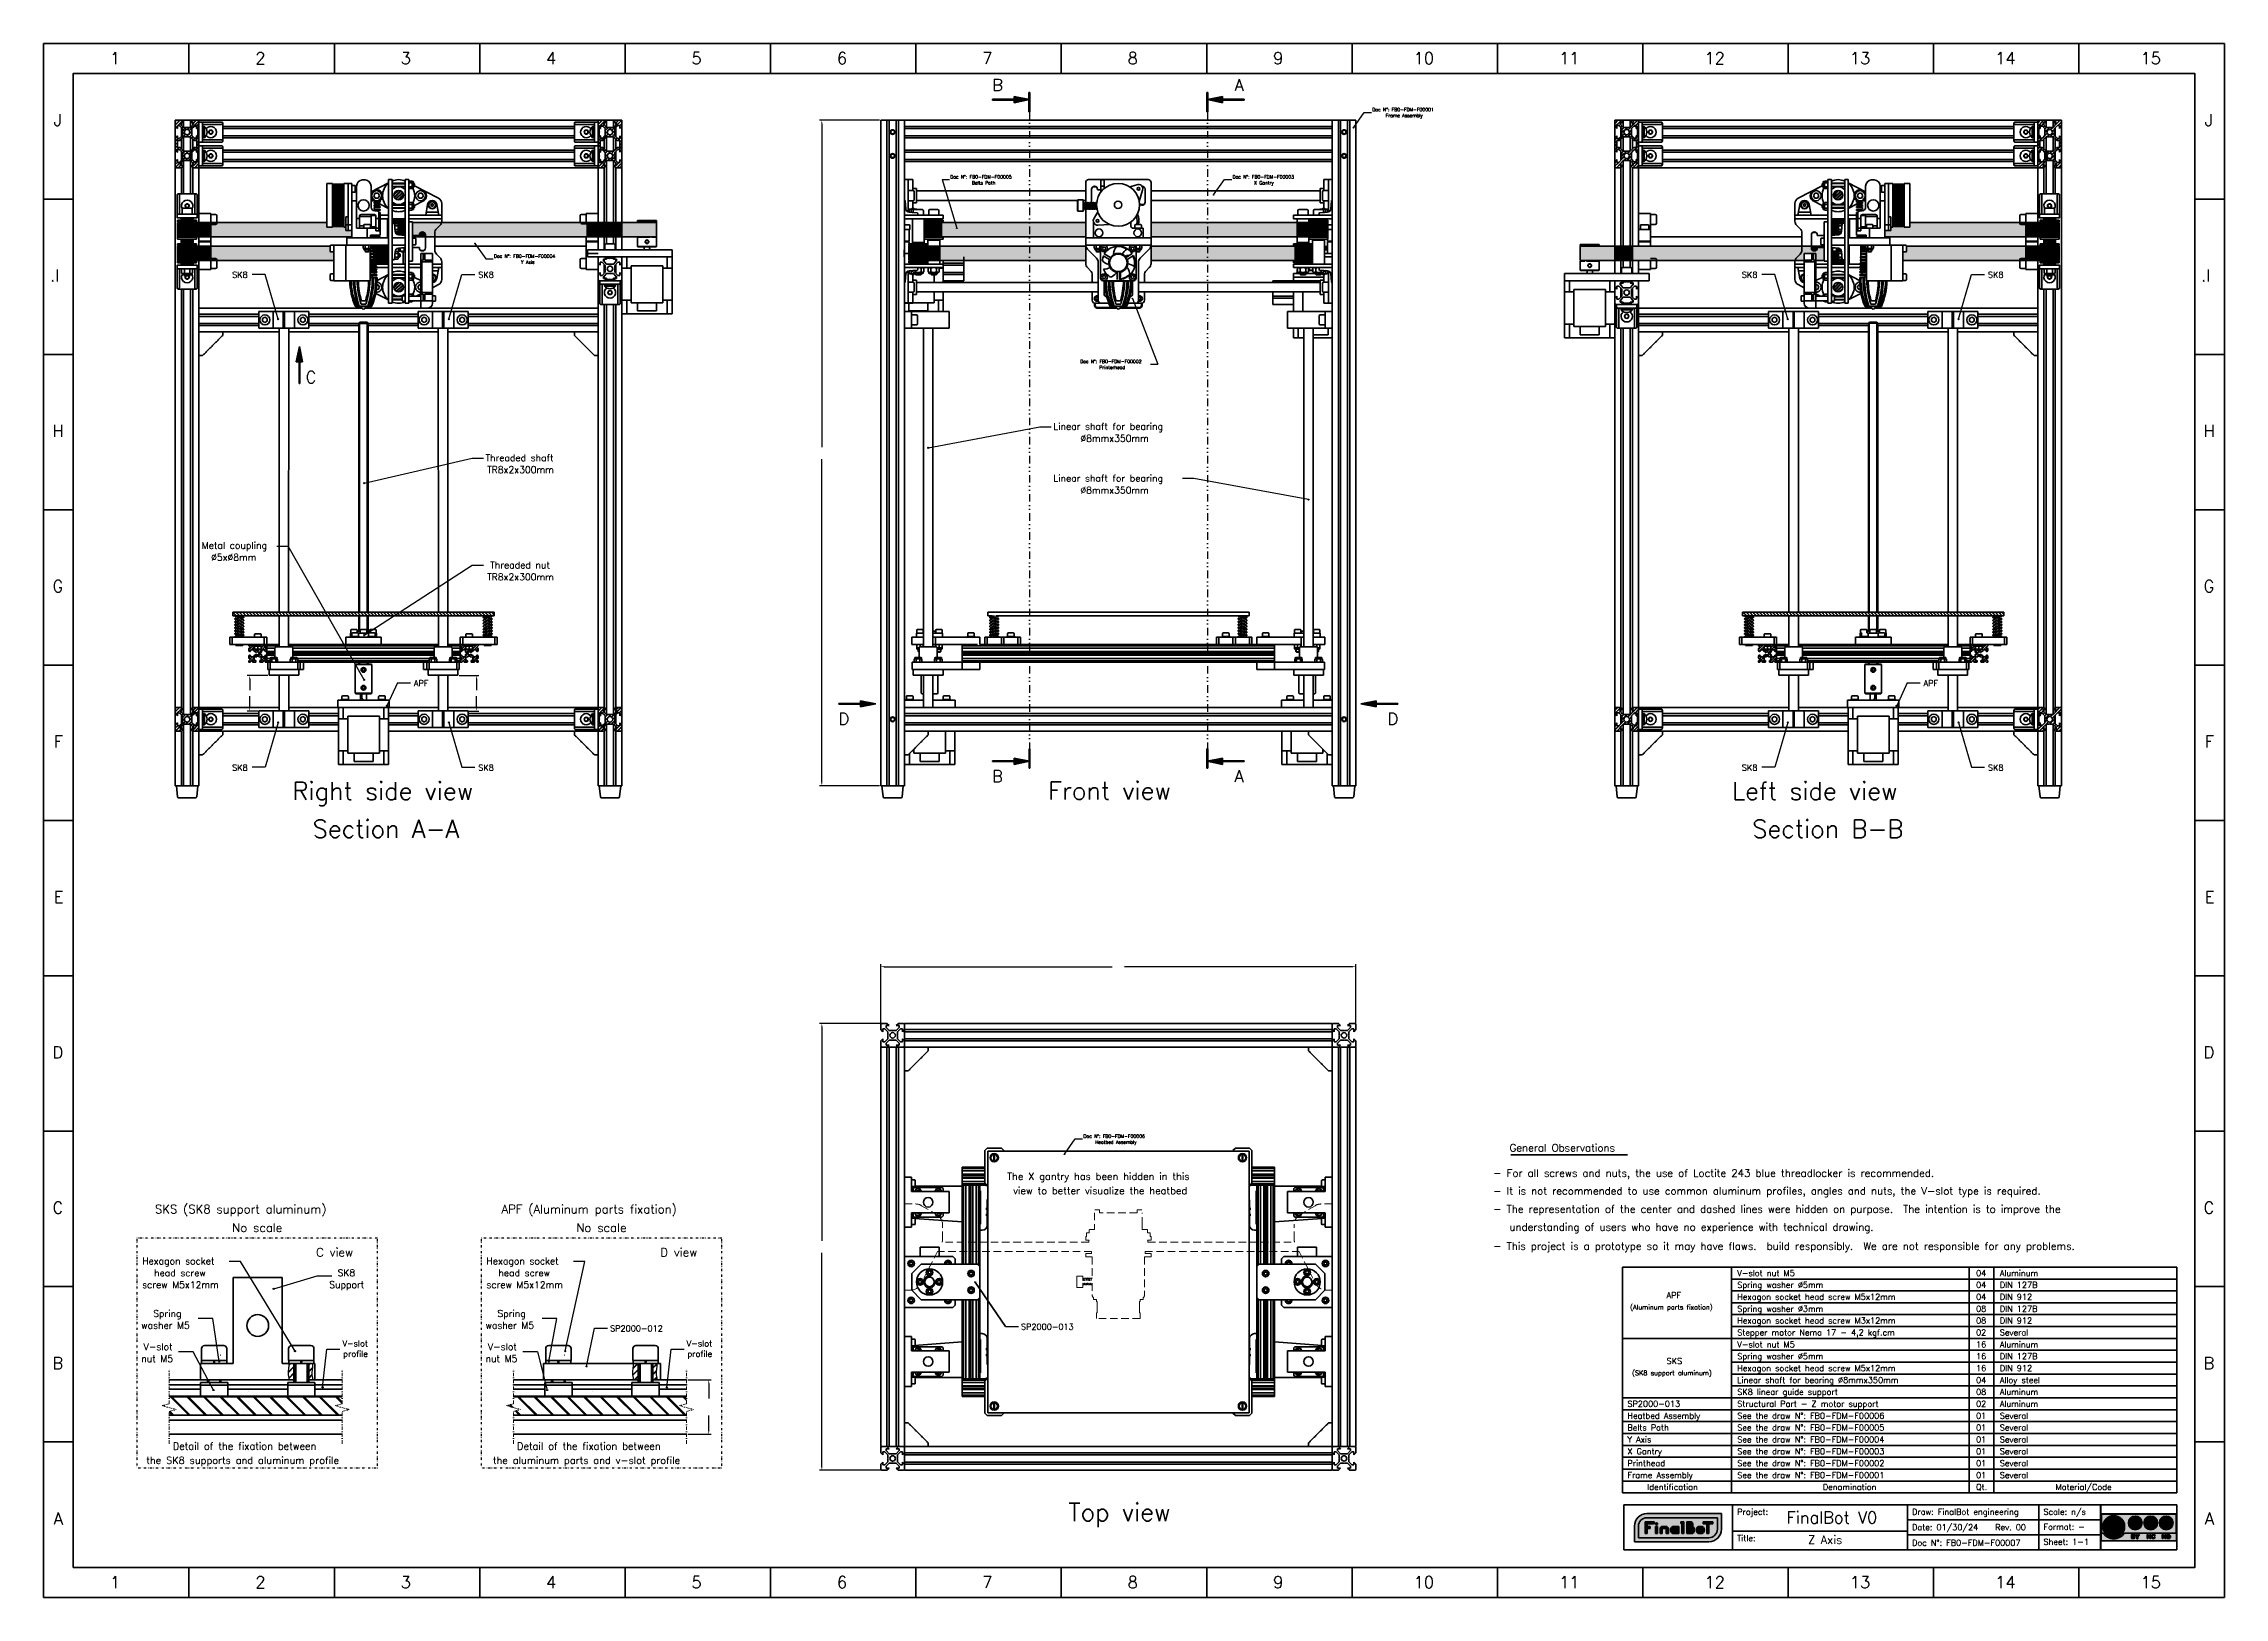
# Model space of a CAD drawing. Extents: x 28090 to 29926, y -10629 to -9321.
import ezdxf

# ---------------------------------------------------------------- set-up
doc = ezdxf.new("R2010")
doc.units = 0
doc.header["$PDMODE"] = 34
for name, pattern in [('CENTER', [50.8, 31.75, -6.35, 6.35, -6.35]), ('DASHDOTTINY', [3.81, 1.905, -0.9525, 0, -0.9525]), ('DASHED', [19.05, 12.7, -6.35]), ('DIVIDE', [31.75, 12.7, -6.35, 0, -6.35, 0, -6.35]), ('DIVIDETINY', [4.7625, 1.905, -0.9525, 0, -0.9525, 0, -0.9525])]:
    doc.linetypes.add(name, pattern=pattern)
doc.layers.get('0').update_dxf_attribs({"lineweight": 0})
for name, color, linetype, lineweight in [('Centro', 1, 'CENTER', 15), ('Cooler', 7, 'Continuous', 50), ('Encurtamento', 61, 'DASHDOTTINY', 13), ('Extrusora', 4, 'Continuous', 50), ('Fixação e Transmissão', 5, 'Continuous', 50), ('Fixações', 140, 'Continuous', 50), ('Guias', 30, 'Continuous', 50), ('Hotend', 4, 'Continuous', 50), ('Linha tracejada', 254, 'DASHED', 15), ('Perfis e Cantoneiras', 2, 'Continuous', 50), ('Peças Usinadas', 120, 'Continuous', 50)]:
    doc.layers.add(name, color=color, linetype=linetype, lineweight=lineweight)
for name, color, linetype in [('Corte', 130, 'DIVIDE'), ('Cotas', 90, 'Continuous'), ('Detalhe', 132, 'DIVIDETINY'), ('Hachura', 9, 'Continuous')]:
    doc.layers.add(name, color=color, linetype=linetype)
doc.layers.add('Motores', color=7, linetype='Continuous', lineweight=50, true_color=0x55ff00)
doc.styles.get("Standard").update_dxf_attribs({"font": 'romans.shx'})
doc.dimstyles.get("Standard").update_dxf_attribs({"dimtxt": 3, "dimasz": 3, "dimexe": 2, "dimexo": 1, "dimgap": 1, "dimtad": 0, "dimtoh": 1, "dimcen": 0.09, "dimadec": 0, "dimazin": 0, "dimtfac": 1, "dimtdec": 4, "dimtofl": 0, "dimtmove": 0, "dimatfit": 3, "dimfxl": 1, "dimtolj": 1, "dimtzin": 0, "dimarcsym": 0})

# ---------------------------------------------------------------- blocks, each defined once
blk = doc.blocks.new('*D_l_2_0')
at = {"color": 0, "linetype": 'ByBlock', "lineweight": -2}
for p, q in [((28794.6, -10145.7), (28794.6, -10096)), ((29194.6, -10145.7), (29194.6, -10096)), ((28797.6, -10098), (28989.5, -10098)), ((29191.6, -10098), (28999.7, -10098))]:
    blk.add_line(p, q, dxfattribs=at)
for points in [[(28794.6, -10098), (28797.6, -10098.5), (28794.6, -10098), (28797.6, -10097.5)], [(29194.6, -10098), (29191.6, -10097.5), (29194.6, -10098), (29191.6, -10098.5)]]:
    blk.add_solid(points, dxfattribs=at)
at = {"layer": 'Defpoints', "color": 0, "linetype": 'ByBlock', "lineweight": 0}
for p in [(28794.6, -10098), (29194.6, -10098), (28794.6, -10146.7), (29194.6, -10146.7)]:
    blk.add_point(p, dxfattribs=at)
blk = doc.blocks.new('*D_m_3_1')
at = {"color": 0, "linetype": 'ByBlock', "lineweight": -2}
for p, q in [((28794.6, -10145.7), (28743, -10145.7)), ((28745, -10148.7), (28745, -10328.6)), ((28745, -10518.7), (28745, -10338.8)), ((28794.6, -10521.7), (28743, -10521.7))]:
    blk.add_line(p, q, dxfattribs=at)
for points in [[(28745, -10145.7), (28744.5, -10148.7), (28745, -10145.7), (28745.5, -10148.7)], [(28745, -10521.7), (28745.5, -10518.7), (28745, -10521.7), (28744.5, -10518.7)]]:
    blk.add_solid(points, dxfattribs=at)
at = {"layer": 'Defpoints', "color": 0, "linetype": 'ByBlock', "lineweight": 0}
for p in [(28745, -10145.7), (28795.6, -10145.7), (28745, -10521.7), (28795.6, -10521.7)]:
    blk.add_point(p, dxfattribs=at)
blk = doc.blocks.new('*D_k_6_3')
at = {"color": 0, "linetype": 'ByBlock', "lineweight": -2}
for p, q in [((28793.6, -9385.9), (28743, -9385.9)), ((28745, -9388.9), (28745, -9660.8)), ((28745, -9942.9), (28745, -9670.9)), ((28793.6, -9945.9), (28743, -9945.9))]:
    blk.add_line(p, q, dxfattribs=at)
for points in [[(28745, -9385.9), (28744.5, -9388.9), (28745, -9385.9), (28745.5, -9388.9)], [(28745, -9945.9), (28745.5, -9942.9), (28745, -9945.9), (28744.5, -9942.9)]]:
    blk.add_solid(points, dxfattribs=at)
at = {"layer": 'Defpoints', "color": 0, "linetype": 'ByBlock', "lineweight": 0}
for p in [(28745, -9385.9), (28794.6, -9385.9), (28745, -9945.9), (28794.6, -9945.9)]:
    blk.add_point(p, dxfattribs=at)
blk = doc.blocks.new('*D_20')
at = {"color": 0, "linetype": 'ByBlock', "lineweight": -2}
for p, q in [((28439.7, -9852.9), (28456.4, -9852.9)), ((28454.4, -9855.9), (28454.4, -9865.3)), ((28454.4, -9879.9), (28454.4, -9870.4)), ((28448.2, -9882.9), (28456.4, -9882.9))]:
    blk.add_line(p, q, dxfattribs=at)
for points in [[(28454.4, -9852.9), (28453.9, -9855.9), (28454.4, -9852.9), (28454.9, -9855.9)], [(28454.4, -9882.9), (28454.9, -9879.9), (28454.4, -9882.9), (28453.9, -9879.9)]]:
    blk.add_solid(points, dxfattribs=at)
at = {"layer": 'Defpoints', "color": 0, "linetype": 'ByBlock', "lineweight": 0}
for p in [(28438.7, -9852.9), (28454.4, -9852.9), (28447.2, -9882.9), (28454.4, -9882.9)]:
    blk.add_point(p, dxfattribs=at)
blk = doc.blocks.new('*D_21')
at = {"color": 0, "linetype": 'ByBlock', "lineweight": -2}
for p, q in [((28278.7, -9852.9), (28261.4, -9852.9)), ((28263.4, -9855.9), (28263.4, -9865.3)), ((28263.4, -9879.9), (28263.4, -9870.4)), ((28270.2, -9882.9), (28261.4, -9882.9))]:
    blk.add_line(p, q, dxfattribs=at)
for points in [[(28263.4, -9852.9), (28262.9, -9855.9), (28263.4, -9852.9), (28263.9, -9855.9)], [(28263.4, -9882.9), (28263.9, -9879.9), (28263.4, -9882.9), (28262.9, -9879.9)]]:
    blk.add_solid(points, dxfattribs=at)
at = {"layer": 'Defpoints', "color": 0, "linetype": 'ByBlock', "lineweight": 0}
for p in [(28263.4, -9852.9), (28279.7, -9852.9), (28263.4, -9882.9), (28271.2, -9882.9)]:
    blk.add_point(p, dxfattribs=at)
blk = doc.blocks.new('*D_1y')
at = {"color": 0, "linetype": 'ByBlock', "lineweight": -2}
for p, q in [((28632.1, -10445.6), (28651.8, -10445.6)), ((28649.8, -10448.6), (28649.8, -10461.3)), ((28649.8, -10488.4), (28649.8, -10475.7)), ((28632.1, -10491.4), (28651.8, -10491.4))]:
    blk.add_line(p, q, dxfattribs=at)
for points in [[(28649.8, -10445.6), (28649.3, -10448.6), (28649.8, -10445.6), (28650.3, -10448.6)], [(28649.8, -10491.4), (28650.3, -10488.4), (28649.8, -10491.4), (28649.3, -10488.4)]]:
    blk.add_solid(points, dxfattribs=at)
at = {"layer": 'Defpoints', "color": 0, "linetype": 'ByBlock', "lineweight": 0}
for p in [(28631.1, -10445.6), (28649.8, -10445.6), (28631.1, -10491.4), (28649.8, -10491.4)]:
    blk.add_point(p, dxfattribs=at)
blk = doc.blocks.new('Logo CC')
at = {"layer": 'Peças Usinadas'}
h = blk.add_hatch(color=252, dxfattribs=at)
h.dxf.hatch_style = 1
h.paths.add_polyline_path([(20.5, 4.9, 0.414214), (20, 5.3), (-17.2, 5.3, 0.414214), (-17.6, 4.9), (-17.6, -7.9, 0.414214), (-17.2, -8.3), (20, -8.3, 0.414214), (20.5, -7.9), (20.5, 4.9)])
h.paths.add_polyline_path([(-16.6, -4.4), (-17.4, -4.4), (-17.4, 4.9, -0.414214), (-17.2, 5.1), (20, 5.1, -0.414214), (20.3, 4.9), (20.3, -4.4), (-5.8, -4.4, -0.563159), (-16.6, -4.4)], flags=16)
h.paths.add_polyline_path([(-16.7, -1.1, -1), (-5.7, -1.1, -1), (-16.7, -1.1)], flags=0)
h.paths.add_polyline_path([(-2.3, -5.1), (-1.1, -5.1, -0.661969), (-0.9, -6.1, -0.788457), (-1.1, -7.2), (-2.3, -7.2), (-2.3, -5.1)], flags=16)
h.paths.add_polyline_path([(-0.2, -5.1), (0.3, -5.1), (0.8, -6), (1.3, -5.1), (1.8, -5.1), (1, -6.4), (1, -7.3), (0.8, -7.3), (0.5, -7.3), (0.5, -6.4), (-0.2, -5.1)], flags=16)
h.paths.add_polyline_path([(5.6, -5.1), (6, -5.1), (7, -6.4), (7, -5.1), (7.5, -5.1), (7.5, -7.2), (7, -7.2), (6, -5.9), (6, -7.2), (5.6, -7.2), (5.6, -5.1)], flags=16)
h.paths.add_polyline_path([(7.8, -5.7, -0.213732), (8.5, -5.1, -0.134698), (9.1, -5.1, -0.397759), (9.7, -5.8), (9.2, -5.8, 0.6511), (8.3, -5.6, 0.22418), (8.3, -6.6, 0.699149), (9.2, -6.5), (9.7, -6.5, -0.390337), (8.8, -7.3, -0.329081), (7.8, -6.6, -0.166195), (7.8, -5.7)], flags=16)
h.paths.add_polyline_path([(13.3, -5.1), (13.8, -5.1), (14.7, -6.4), (14.7, -5.1), (15.2, -5.1), (15.2, -7.2), (14.7, -7.2), (13.8, -5.9), (13.8, -7.2), (13.3, -7.2), (13.3, -5.1)], flags=16)
h.paths.add_polyline_path([(15.7, -5.1), (16.6, -5.1, -0.863396), (16.6, -7.2), (15.7, -7.2), (15.7, -5.1)], flags=16)
h.paths.add_polyline_path([(16, -5.5), (16.6, -5.5, -0.611418), (16.6, -6.9), (16, -6.9), (16, -5.5)], flags=0)
h.paths.add_polyline_path([(-1.8, -5.4), (-1.3, -5.4, -0.888745), (-1.3, -5.9), (-1.8, -5.9), (-1.8, -5.4)], flags=0)
h.paths.add_polyline_path([(-1.8, -6.4), (-1.2, -6.4, -0.888745), (-1.2, -6.9), (-1.8, -6.9), (-1.8, -6.4)], flags=0)
h.paths.add_polyline_path([(-6.8, -1.1, -1), (-15.6, -1.1, -1), (-6.8, -1.1)], flags=0)
h.paths.add_polyline_path([(3.1, 0.7, -1), (-3.8, 0.7, -1), (3.1, 0.7)], flags=0)
h.paths.add_polyline_path([(2.6, 0.7, -1), (-3.3, 0.7, -1), (2.6, 0.7)], flags=0)
h.paths.add_polyline_path([(-1.1, 1.4, -0.414214), (-0.9, 1.6), (-0.3, 1.6), (0.2, 1.6, -0.414213), (0.4, 1.4), (0.4, 0), (0, 0), (0, -1.5), (-0.3, -1.5), (-0.7, -1.5), (-0.7, 0), (-1.1, 0), (-1.1, 1.4)], flags=0)
h.paths.add_polyline_path([(10.9, 0.7, -1), (4, 0.7, -1), (10.9, 0.7)], flags=0)
h.paths.add_polyline_path([(4.7, 1.8), (6.7, 0.9, 0.109981), (8.1, 0.2, -0.673703), (8.2, -0.1, -0.259108), (6.8, -0.2), (6.5, -0.5, 0.155874), (7.4, -0.9), (7.4, -1.3), (7.6, -1.3), (7.6, -0.9, 0.142846), (8.5, -0.6, 0.147289), (8.8, 0), (10.1, -0.6, -0.962523), (4.7, 1.8)], flags=0)
h.paths.add_polyline_path([(7.3, 1.7, -0.154068), (8.2, 1.7), (8.4, 2, 0.096441), (7.6, 2.2), (7.6, 2.8), (7.4, 2.8), (7.4, 2.3, 0.305146), (6.4, 1.6), (5, 2.2, -0.876811), (10.3, -0.2), (7.3, 1.2, -0.730169), (7.3, 1.7)], flags=0)
h.paths.add_polyline_path([(18.7, 0.7, -1), (11.8, 0.7, -1), (18.7, 0.7)], flags=0)
h.paths.add_polyline_path([(18.2, 0.7, -1), (12.3, 0.7, -1), (18.2, 0.7)], flags=0)
h.paths.add_polyline_path([(14.1, 1.4), (16.6, 1.4), (16.6, 1), (14.1, 1), (14.1, 1.4)], flags=0)
h.paths.add_polyline_path([(-11.3, -0.2), (-11.9, -0.5, 0.450891), (-13.1, -0.3, 0.349848), (-13, -2, 0.361747), (-11.8, -1.7), (-11.3, -2.1, -0.517788), (-13.9, -2.3, -0.339698), (-13.9, -0.1, -0.489965), (-11.3, -0.2)], flags=0)
h.paths.add_polyline_path([(-8.1, -0.2), (-8.7, -0.5, 0.450891), (-10, -0.3, 0.349848), (-9.9, -2, 0.361747), (-8.6, -1.7), (-8.2, -2.1, -0.517788), (-10.7, -2.3, -0.339698), (-10.7, -0.1, -0.489965), (-8.1, -0.2)], flags=0)
h.paths.add_polyline_path([(14.1, 0.3), (16.6, 0.3), (16.6, -0.2), (14.1, -0.2), (14.1, 0.3)], flags=0)
h.paths.add_polyline_path([(0, 2.4, -1), (-0.7, 2.4, -1), (0, 2.4)], flags=0)
h = blk.add_hatch(color=254, dxfattribs=at)
h.dxf.hatch_style = 1
h.paths.add_polyline_path([(20.3, 4.9, 0.414214), (20, 5.1), (-17.2, 5.1, 0.414214), (-17.4, 4.9), (-17.4, -4.4), (-16.6, -4.4, 0.563159), (-5.8, -4.4), (20.3, -4.4), (20.3, 4.9)])
h.paths.add_polyline_path([(-5.7, -1.1, -1), (-16.7, -1.1, -1), (-5.7, -1.1)], flags=16)
h.paths.add_polyline_path([(-6.8, -1.1, -1), (-15.6, -1.1, -1), (-6.8, -1.1)], flags=0)
h.paths.add_polyline_path([(3.1, 0.7, -1), (-3.8, 0.7, -1), (3.1, 0.7)], flags=16)
h.paths.add_polyline_path([(2.6, 0.7, -1), (-3.3, 0.7, -1), (2.6, 0.7)], flags=0)
h.paths.add_polyline_path([(-1.1, 1.4, -0.414214), (-0.9, 1.6), (-0.3, 1.6), (0.2, 1.6, -0.414213), (0.4, 1.4), (0.4, 0), (0, 0), (0, -1.5), (-0.3, -1.5), (-0.7, -1.5), (-0.7, 0), (-1.1, 0), (-1.1, 1.4)], flags=0)
h.paths.add_polyline_path([(10.9, 0.7, -1), (4, 0.7, -1), (10.9, 0.7)], flags=16)
h.paths.add_polyline_path([(4.7, 1.8), (6.7, 0.9, 0.109981), (8.1, 0.2, -0.673703), (8.2, -0.1, -0.259108), (6.8, -0.2), (6.5, -0.5, 0.155874), (7.4, -0.9), (7.4, -1.3), (7.6, -1.3), (7.6, -0.9, 0.142846), (8.5, -0.6, 0.147289), (8.8, 0), (10.1, -0.6, -0.962523), (4.7, 1.8)], flags=0)
h.paths.add_polyline_path([(7.3, 1.7, -0.154068), (8.2, 1.7), (8.4, 2, 0.096441), (7.6, 2.2), (7.6, 2.8), (7.4, 2.8), (7.4, 2.3, 0.305146), (6.4, 1.6), (5, 2.2, -0.876811), (10.3, -0.2), (7.3, 1.2, -0.730169), (7.3, 1.7)], flags=0)
h.paths.add_polyline_path([(18.7, 0.7, -1), (11.8, 0.7, -1), (18.7, 0.7)], flags=16)
h.paths.add_polyline_path([(18.2, 0.7, -1), (12.3, 0.7, -1), (18.2, 0.7)], flags=0)
h.paths.add_polyline_path([(14.1, 1.4), (16.6, 1.4), (16.6, 1), (14.1, 1), (14.1, 1.4)], flags=0)
h.paths.add_polyline_path([(-11.3, -0.2), (-11.9, -0.5, 0.450891), (-13.1, -0.3, 0.349848), (-13, -2, 0.361747), (-11.8, -1.7), (-11.3, -2.1, -0.517788), (-13.9, -2.3, -0.339698), (-13.9, -0.1, -0.489965), (-11.3, -0.2)], flags=0)
h.paths.add_polyline_path([(-8.1, -0.2), (-8.7, -0.5, 0.450891), (-10, -0.3, 0.349848), (-9.9, -2, 0.361747), (-8.6, -1.7), (-8.2, -2.1, -0.517788), (-10.7, -2.3, -0.339698), (-10.7, -0.1, -0.489965), (-8.1, -0.2)], flags=0)
h.paths.add_polyline_path([(14.1, 0.3), (16.6, 0.3), (16.6, -0.2), (14.1, -0.2), (14.1, 0.3)], flags=0)
h.paths.add_polyline_path([(0, 2.4, -1), (-0.7, 2.4, -1), (0, 2.4)], flags=0)
h = blk.add_hatch(color=252, dxfattribs=at)
h.dxf.hatch_style = 1
h.paths.add_polyline_path([(-5.7, -1.1, 1), (-16.7, -1.1, 1), (-5.7, -1.1)])
h.paths.add_polyline_path([(-15.6, -1.1, -1), (-6.8, -1.1, -1), (-15.6, -1.1)], flags=16)
h.paths.add_polyline_path([(-13.9, -0.1, -0.489965), (-11.3, -0.2), (-11.9, -0.5, 0.450891), (-13.1, -0.3, 0.349848), (-13, -2, 0.361747), (-11.8, -1.7), (-11.3, -2.1, -0.517788), (-13.9, -2.3, -0.339698), (-13.9, -0.1)], flags=0)
h.paths.add_polyline_path([(-10.7, -0.1, -0.489965), (-8.1, -0.2), (-8.7, -0.5, 0.450891), (-10, -0.3, 0.349848), (-9.9, -2, 0.361747), (-8.6, -1.7), (-8.2, -2.1, -0.517788), (-10.7, -2.3, -0.339698), (-10.7, -0.1)], flags=0)
h = blk.add_hatch(color=7, dxfattribs=at)
h.dxf.hatch_style = 1
h.paths.add_polyline_path([(-6.8, -1.1, 1), (-15.6, -1.1, 1), (-6.8, -1.1)])
h.paths.add_polyline_path([(-13.9, -0.1, -0.489965), (-11.3, -0.2), (-11.9, -0.5, 0.450891), (-13.1, -0.3, 0.349848), (-13, -2, 0.361747), (-11.8, -1.7), (-11.3, -2.1, -0.517788), (-13.9, -2.3, -0.339698), (-13.9, -0.1)], flags=16)
h.paths.add_polyline_path([(-10.7, -0.1, -0.489965), (-8.1, -0.2), (-8.7, -0.5, 0.450891), (-10, -0.3, 0.349848), (-9.9, -2, 0.361747), (-8.6, -1.7), (-8.2, -2.1, -0.517788), (-10.7, -2.3, -0.339698), (-10.7, -0.1)], flags=16)
h = blk.add_hatch(color=252, dxfattribs=at)
h.dxf.hatch_style = 1
h.paths.add_polyline_path([(-11.3, -2.1), (-11.8, -1.7, -0.361747), (-13, -2, -0.349848), (-13.1, -0.3, -0.450891), (-11.9, -0.5), (-11.3, -0.2, 0.489965), (-13.9, -0.1, 0.339698), (-13.9, -2.3, 0.517788), (-11.3, -2.1)])
h = blk.add_hatch(color=252, dxfattribs=at)
h.dxf.hatch_style = 1
h.paths.add_polyline_path([(-8.2, -2.1), (-8.6, -1.7, -0.361747), (-9.9, -2, -0.349848), (-10, -0.3, -0.450891), (-8.7, -0.5), (-8.1, -0.2, 0.489965), (-10.7, -0.1, 0.339698), (-10.7, -2.3, 0.517788), (-8.2, -2.1)])
h = blk.add_hatch(color=252, dxfattribs=at)
h.dxf.hatch_style = 1
h.paths.add_polyline_path([(3.1, 0.7, 1), (-3.8, 0.7, 1), (3.1, 0.7)])
h.paths.add_polyline_path([(2.6, 0.7, -1), (-3.3, 0.7, -1), (2.6, 0.7)], flags=16)
h.paths.add_polyline_path([(-0.9, 1.6), (-0.3, 1.6), (0.2, 1.6, -0.414213), (0.4, 1.4), (0.4, 0), (0, 0), (0, -1.5), (-0.3, -1.5), (-0.7, -1.5), (-0.7, 0), (-1.1, 0), (-1.1, 1.4, -0.414214), (-0.9, 1.6)], flags=0)
h.paths.add_polyline_path([(0, 2.4, -1), (-0.7, 2.4, -1), (0, 2.4)], flags=0)
h = blk.add_hatch(color=7, dxfattribs=at)
h.dxf.hatch_style = 1
h.paths.add_polyline_path([(2.6, 0.7, 1), (-3.3, 0.7, 1), (2.6, 0.7)])
h.paths.add_polyline_path([(-0.9, 1.6), (-0.3, 1.6), (0.2, 1.6, -0.414213), (0.4, 1.4), (0.4, 0), (0, 0), (0, -1.5), (-0.3, -1.5), (-0.7, -1.5), (-0.7, 0), (-1.1, 0), (-1.1, 1.4, -0.414214), (-0.9, 1.6)], flags=16)
h.paths.add_polyline_path([(0, 2.4, -1), (-0.7, 2.4, -1), (0, 2.4)], flags=16)
h = blk.add_hatch(color=252, dxfattribs=at)
h.dxf.hatch_style = 1
h.paths.add_polyline_path([(0.4, 1.4, 0.414214), (0.2, 1.6), (-0.3, 1.6), (-0.9, 1.6, 0.414214), (-1.1, 1.4), (-1.1, 0), (-0.7, 0), (-0.7, -1.5), (-0.3, -1.5), (0, -1.5), (0, 0), (0.4, 0), (0.4, 1.4)])
h = blk.add_hatch(color=252, dxfattribs=at)
h.dxf.hatch_style = 1
h.paths.add_polyline_path([(0, 2.4, 1), (-0.7, 2.4, 1), (0, 2.4)])
h = blk.add_hatch(color=252, dxfattribs=at)
h.dxf.hatch_style = 1
h.paths.add_polyline_path([(10.9, 0.7, 1), (4, 0.7, 1), (10.9, 0.7)])
h.paths.add_polyline_path([(4.7, 1.8), (6.7, 0.9, 0.109981), (8.1, 0.2, -0.673703), (8.2, -0.1, -0.259108), (6.8, -0.2), (6.5, -0.5, 0.155874), (7.4, -0.9), (7.4, -1.3), (7.6, -1.3), (7.6, -0.9, 0.142846), (8.5, -0.6, 0.147289), (8.8, 0), (10.1, -0.6, -0.962523), (4.7, 1.8)], flags=16)
h.paths.add_polyline_path([(10.3, -0.2), (7.3, 1.2, -0.730169), (7.3, 1.7, -0.154068), (8.2, 1.7), (8.4, 2, 0.096441), (7.6, 2.2), (7.6, 2.8), (7.4, 2.8), (7.4, 2.3, 0.305146), (6.4, 1.6), (5, 2.2, -0.876811), (10.3, -0.2)], flags=16)
h = blk.add_hatch(color=7, dxfattribs=at)
h.dxf.hatch_style = 1
h.paths.add_polyline_path([(6.7, 0.9), (4.7, 1.8, 0.962523), (10.1, -0.6), (8.8, 0, -0.147289), (8.5, -0.6, -0.142846), (7.6, -0.9), (7.6, -1.3), (7.4, -1.3), (7.4, -0.9, -0.155874), (6.5, -0.5), (6.8, -0.2, 0.259108), (8.2, -0.1, 0.673703), (8.1, 0.2, -0.109981), (6.7, 0.9)])
h = blk.add_hatch(color=7, dxfattribs=at)
h.dxf.hatch_style = 1
h.paths.add_polyline_path([(7.4, 2.8), (7.6, 2.8), (7.6, 2.2, -0.096441), (8.4, 2), (8.2, 1.7, 0.154068), (7.3, 1.7, 0.730169), (7.3, 1.2), (10.3, -0.2, 0.876811), (5, 2.2), (6.4, 1.6, -0.305146), (7.4, 2.3), (7.4, 2.8)])
h = blk.add_hatch(color=252, dxfattribs=at)
h.dxf.hatch_style = 1
h.paths.add_polyline_path([(18.7, 0.7, 1), (11.8, 0.7, 1), (18.7, 0.7)])
h.paths.add_polyline_path([(18.2, 0.7, -1), (12.3, 0.7, -1), (18.2, 0.7)], flags=16)
h.paths.add_polyline_path([(14.1, 1.4), (16.6, 1.4), (16.6, 1), (14.1, 1), (14.1, 1.4)], flags=0)
h.paths.add_polyline_path([(14.1, 0.3), (16.6, 0.3), (16.6, -0.2), (14.1, -0.2), (14.1, 0.3)], flags=0)
h = blk.add_hatch(color=7, dxfattribs=at)
h.dxf.hatch_style = 1
h.paths.add_polyline_path([(12.3, 0.7, 1), (18.2, 0.7, 1), (12.3, 0.7)])
h.paths.add_polyline_path([(14.1, 1.4), (16.6, 1.4), (16.6, 1), (14.1, 1), (14.1, 1.4)], flags=16)
h.paths.add_polyline_path([(14.1, 0.3), (16.6, 0.3), (16.6, -0.2), (14.1, -0.2), (14.1, 0.3)], flags=16)
h = blk.add_hatch(color=252, dxfattribs=at)
h.dxf.hatch_style = 1
h.paths.add_polyline_path([(16.6, 1.4), (14.1, 1.4), (14.1, 1), (16.6, 1), (16.6, 1.4)])
h = blk.add_hatch(color=252, dxfattribs=at)
h.dxf.hatch_style = 1
h.paths.add_polyline_path([(16.6, 0.3), (14.1, 0.3), (14.1, -0.2), (16.6, -0.2), (16.6, 0.3)])
h = blk.add_hatch(color=7, dxfattribs=at)
h.dxf.hatch_style = 1
h.paths.add_polyline_path([(-0.9, -6.1, 0.661969), (-1.1, -5.1), (-2.3, -5.1), (-2.3, -7.2), (-1.1, -7.2, 0.788457), (-0.9, -6.1)])
h.paths.add_polyline_path([(-1.8, -5.4), (-1.3, -5.4, -0.888745), (-1.3, -5.9), (-1.8, -5.9), (-1.8, -5.4)], flags=16)
h.paths.add_polyline_path([(-1.8, -6.4), (-1.2, -6.4, -0.888745), (-1.2, -6.9), (-1.8, -6.9), (-1.8, -6.4)], flags=16)
h = blk.add_hatch(color=252, dxfattribs=at)
h.dxf.hatch_style = 1
h.paths.add_polyline_path([(-1.3, -5.4), (-1.8, -5.4), (-1.8, -5.9), (-1.3, -5.9, 0.888745), (-1.3, -5.4)])
h = blk.add_hatch(color=252, dxfattribs=at)
h.dxf.hatch_style = 1
h.paths.add_polyline_path([(-1.2, -6.4), (-1.8, -6.4), (-1.8, -6.9), (-1.2, -6.9, 0.888745), (-1.2, -6.4)])
h = blk.add_hatch(color=7, dxfattribs=at)
h.dxf.hatch_style = 1
h.paths.add_polyline_path([(1.8, -5.1), (1.3, -5.1), (0.8, -6), (0.3, -5.1), (-0.2, -5.1), (0.5, -6.4), (0.5, -7.3), (0.8, -7.3), (1, -7.3), (1, -6.4), (1.8, -5.1)])
h = blk.add_hatch(color=7, dxfattribs=at)
h.dxf.hatch_style = 1
h.paths.add_polyline_path([(7.5, -5.1), (7, -5.1), (7, -6.4), (6, -5.1), (5.6, -5.1), (5.6, -7.2), (6, -7.2), (6, -5.9), (7, -7.2), (7.5, -7.2), (7.5, -5.1)])
h = blk.add_hatch(color=7, dxfattribs=at)
h.dxf.hatch_style = 1
h.paths.add_polyline_path([(9.7, -6.5), (9.2, -6.5, -0.699149), (8.3, -6.6, -0.22418), (8.3, -5.6, -0.6511), (9.2, -5.8), (9.7, -5.8, 0.397759), (9.1, -5.1, 0.134698), (8.5, -5.1, 0.213732), (7.8, -5.7, 0.166195), (7.8, -6.6, 0.329081), (8.8, -7.3, 0.390337), (9.7, -6.5)])
h = blk.add_hatch(color=7, dxfattribs=at)
h.dxf.hatch_style = 1
h.paths.add_polyline_path([(15.2, -5.1), (14.7, -5.1), (14.7, -6.4), (13.8, -5.1), (13.3, -5.1), (13.3, -7.2), (13.8, -7.2), (13.8, -5.9), (14.7, -7.2), (15.2, -7.2), (15.2, -5.1)])
h = blk.add_hatch(color=7, dxfattribs=at)
h.dxf.hatch_style = 1
h.paths.add_polyline_path([(16.6, -5.1), (15.7, -5.1), (15.7, -7.2), (16.6, -7.2, 0.863396), (16.6, -5.1)])
h.paths.add_polyline_path([(16, -5.5), (16.6, -5.5, -0.611418), (16.6, -6.9), (16, -6.9), (16, -5.5)], flags=16)
h = blk.add_hatch(color=252, dxfattribs=at)
h.dxf.hatch_style = 1
h.paths.add_polyline_path([(16.6, -5.5), (16, -5.5), (16, -6.9), (16.6, -6.9, 0.611418), (16.6, -5.5)])
for p, q in [((-17.8, 9.8), (-17.8, -12.9)), ((-17.8, 9.8), (20.7, 9.8)), ((20.7, 9.8), (20.7, -12.9)), ((20.7, -12.9), (-17.8, -12.9))]:
    blk.add_line(p, q, dxfattribs=at)
at = {"layer": 'Peças Usinadas', "color": 252}
for p, q in [((-17.6, 4.9), (-17.6, -7.9)), ((-17.4, 4.9), (-17.4, -4.4)), ((-17.2, 5.3), (20, 5.3)), ((-17.2, 5.1), (20, 5.1)), ((-1.1, 0), (-1.1, 1.4)), ((-0.7, 0), (-1.1, 0)), ((-0.9, 1.6), (-0.3, 1.6)), ((-0.7, -1.5), (-0.7, 0)), ((0.2, 1.6), (-0.3, 1.6)), ((0, 0), (0.4, 0)), ((0, -1.5), (0, 0)), ((0.4, 0), (0.4, 1.4)), ((4.7, 1.8), (6.7, 0.9)), ((5, 2.2), (6.4, 1.6)), ((7.3, 1.2), (10.3, -0.2)), ((8.2, 1.7), (8.4, 2)), ((20.3, -4.4), (20.3, 4.9)), ((20.5, -7.9), (20.5, 4.9)), ((-17.4, -4.4), (-16.6, -4.4)), ((20, -8.3), (-17.2, -8.3)), ((-11.3, -0.2), (-11.9, -0.5)), ((-11.3, -2.1), (-11.8, -1.7)), ((-8.1, -0.2), (-8.7, -0.5)), ((-8.2, -2.1), (-8.6, -1.7)), ((-5.8, -4.4), (20.3, -4.4)), ((-2.3, -5.1), (-1.1, -5.1)), ((-2.3, -7.2), (-2.3, -5.1)), ((-2.3, -7.2), (-1.1, -7.2)), ((-1.8, -5.9), (-1.8, -5.4)), ((-1.8, -5.4), (-1.3, -5.4)), ((-1.8, -5.9), (-1.3, -5.9)), ((-1.8, -6.4), (-1.2, -6.4)), ((-1.8, -6.9), (-1.8, -6.4)), ((-1.8, -6.9), (-1.2, -6.9)), ((-0.3, -1.5), (-0.7, -1.5)), ((-0.3, -1.5), (0, -1.5)), ((-0.2, -5.1), (0.3, -5.1)), ((0.5, -6.4), (-0.2, -5.1)), ((0.8, -6), (0.3, -5.1)), ((0.5, -7.3), (0.5, -6.4)), ((0.5, -7.3), (0.8, -7.3)), ((0.8, -6), (1.3, -5.1)), ((1, -7.3), (0.8, -7.3)), ((1, -6.4), (1.8, -5.1)), ((1, -7.3), (1, -6.4)), ((1.8, -5.1), (1.3, -5.1)), ((5.6, -5.1), (6, -5.1)), ((5.6, -7.2), (5.6, -5.1)), ((5.6, -7.2), (6, -7.2)), ((6, -5.1), (7, -6.4)), ((6, -5.9), (7, -7.2)), ((6, -7.2), (6, -5.9)), ((6.5, -0.5), (6.8, -0.2)), ((7, -6.4), (7, -5.1)), ((7, -5.1), (7.5, -5.1)), ((7, -7.2), (7.5, -7.2)), ((7.5, -7.2), (7.5, -5.1)), ((8.8, 0), (10.1, -0.6)), ((9.2, -5.8), (9.7, -5.8)), ((9.2, -6.5), (9.7, -6.5)), ((13.3, -5.1), (13.8, -5.1)), ((13.3, -7.2), (13.3, -5.1)), ((13.3, -7.2), (13.8, -7.2)), ((13.8, -5.1), (14.7, -6.4)), ((13.8, -5.9), (14.7, -7.2)), ((13.8, -7.2), (13.8, -5.9)), ((14.7, -6.4), (14.7, -5.1)), ((14.7, -5.1), (15.2, -5.1)), ((14.7, -7.2), (15.2, -7.2)), ((15.2, -7.2), (15.2, -5.1)), ((15.7, -5.1), (16.6, -5.1)), ((15.7, -7.2), (15.7, -5.1)), ((15.7, -7.2), (16.6, -7.2)), ((16.6, -5.5), (16, -5.5)), ((16, -6.9), (16, -5.5)), ((16.6, -6.9), (16, -6.9))]:
    blk.add_line(p, q, dxfattribs=at)
at = {"layer": 'Peças Usinadas', "color": 252, "flags": 128}
for points in [[(7.6, 2.2), (7.6, 2.8), (7.4, 2.8), (7.4, 2.3)], [(7.4, -1.3), (7.6, -1.3), (7.6, -0.9)], [(7.4, -0.9), (7.4, -1.3)]]:
    blk.add_lwpolyline(points, dxfattribs=at)
for points in [[(14.1, 1.4), (16.6, 1.4), (16.6, 1), (14.1, 1)], [(14.1, 0.3), (16.6, 0.3), (16.6, -0.2), (14.1, -0.2)]]:
    blk.add_lwpolyline(points, close=True, dxfattribs=at)
at = {"layer": 'Peças Usinadas', "color": 252}
for centre, radius in [((-11.2, -1.1), 5.47), ((-11.2, -1.1), 4.44), ((-0.3, 0.7), 3.47), ((-0.3, 0.7), 2.93), ((-0.3, 2.4), 0.394), ((7.5, 0.7), 3.47), ((15.3, 0.7), 3.47), ((15.3, 0.7), 2.93)]:
    blk.add_circle(centre, radius, dxfattribs=at)
for centre, radius, start, end in [((-17.2, 4.9), 0.44, 90, 180), ((-17.2, 4.9), 0.25, 90, 180), ((-12.6, -1.1), 1.65, 35.899, 140.312), ((-9.5, -1.1), 1.65, 35.899, 140.312), ((-0.9, 1.4), 0.2, 90, 180), ((0.2, 1.4), 0.2, 360, 90), ((7.5, 0.7), 2.93, 157.5777, 333.2017), ((7.5, 0.7), 2.93, 342.9005, 147.879), ((7.4, 1.2), 1.04, 92.4066, 160.2839), ((9, 3.7), 3.61, 230.0829, 255.1878), ((7.4, 1.5), 0.274, 100.5329, 245.0759), ((7.6, 0.4), 1.38, 67.9424, 102.9766), ((7.3, 0), 2.22, 59.7313, 81.7659), ((8, 0), 0.197, 307.7598, 83.633), ((20, 4.9), 0.44, 360, 90), ((20, 4.9), 0.25, 360, 90), ((-17.2, -7.9), 0.44, 180, 270), ((-11.2, -1.1), 6.26, 211.2271, 328.7729), ((-12.4, -1.2), 1.81, 143.2776, 218.3278), ((-12.7, -1.3), 1.57, 220.4297, 329.9279), ((-12, -1.1), 1.32, 145.1635, 222.2927), ((-12.6, -1), 0.834, 32.2581, 129.3387), ((-12.6, -1.1), 0.977, 242.5501, 322.0999), ((-9.3, -1.2), 1.81, 143.2776, 218.3278), ((-9.5, -1.3), 1.57, 220.4297, 329.9279), ((-8.9, -1.1), 1.32, 145.1635, 222.2927), ((-9.4, -1), 0.834, 32.2581, 129.3387), ((-9.4, -1.1), 0.977, 242.5501, 322.0999), ((-1.3, -5.7), 0.246, 276.7421, 83.2579), ((-1.2, -6.6), 0.246, 276.7421, 83.2579), ((-1.2, -5.6), 0.563, 307.4065, 81.4197), ((-1.1, -6.6), 0.605, 272.1182, 65.1353), ((7.5, 0.7), 1.58, 229.3802, 264.8188), ((7.4, 1.1), 1.41, 242.197, 300.3024), ((7.5, 0.7), 1.58, 273.4515, 305.9694), ((9.1, -6.2), 1.39, 161.3638, 199.108), ((8.9, -6.2), 1.14, 111.2202, 159.478), ((8.8, -6.3), 0.992, 199.5295, 272.3911), ((9.3, -6.1), 1.12, 152.4639, 203.0066), ((8.7, -5.9), 0.504, 10.3325, 142.6051), ((8.8, -6.4), 0.498, 202.1633, 342.0005), ((7.7, 0.2), 1.05, 312.6699, 346.185), ((8.8, -6.2), 1.17, 74.3385, 105.0244), ((8.8, -6.4), 0.878, 267.2945, 352.5847), ((9, -5.8), 0.705, 356.0828, 82.8454), ((16.4, -6.2), 1.06, 278.3856, 81.6144), ((16.2, -6.2), 0.813, 297.1152, 62.8848), ((20, -7.9), 0.44, 270, 360)]:
    blk.add_arc(centre, radius, start, end, dxfattribs=at)
blk = doc.blocks.new('Logo CC 2')
at = {"layer": 'Peças Usinadas', "xscale": 1.666839599609375, "yscale": 1.666839599609375, "zscale": 1.666839599609375}
blk.add_blockref('Logo CC', (-0.7, 0), dxfattribs=at)
blk = doc.blocks.new('Logo FinalBot')
at = {"layer": 'Peças Usinadas'}
h = blk.add_hatch(color=160, dxfattribs=at)
h.dxf.hatch_style = 1
h.paths.add_polyline_path([(20.1, -3.7), (20.1, 4), (-16.8, 4, 0.414214), (-23, -2.2), (-23, -9.9), (13.9, -9.9, 0.414214), (20.1, -3.7)])
h.paths.add_polyline_path([(-16.8, 2), (18.1, 2), (18.1, -3.7, -0.414214), (13.9, -7.9), (-21, -7.9), (-21, -2.2, -0.414214), (-16.8, 2)], flags=16)
h.paths.add_polyline_path([(-17.7, 0), (-13.2, 0), (-13.2, -1), (-16.7, -1), (-16.7, -2.4), (-15.2, -2.4), (-15.2, -3.4), (-16.7, -3.4), (-16.7, -5.9), (-17.7, -5.9), (-17.7, 0)], flags=0)
h.paths.add_polyline_path([(0, 0), (1.4, 0), (1.4, -5.9), (0.4, -5.9), (0.4, -0.9), (0, -0.9), (0, 0)], flags=0)
h.paths.add_polyline_path([(-11.5, -1, -1), (-12.5, -1, -1), (-11.5, -1)], flags=0)
h.paths.add_polyline_path([(3, 0), (4.7, 0, -0.004522), (4.7, 0, -0.411567), (5.9, -1.2), (5.9, -2, -0.084636), (5.8, -2.4, -0.287129), (6.6, -3.6), (6.6, -4.6, -0.414214), (5.3, -5.9), (3, -5.9), (3, 0)], flags=0)
h.paths.add_polyline_path([(-12.5, -2.3), (-11.5, -2.3), (-11.5, -5.9), (-12.5, -5.9), (-12.5, -2.3)], flags=0)
h.paths.add_polyline_path([(-10.3, -3.6, -0.414214), (-9, -2.3), (-7.5, -2.3, -0.414213), (-6.2, -3.6), (-6.2, -5.9), (-7.2, -5.9), (-7.2, -3.6, 0.414214), (-7.5, -3.3), (-9, -3.3, 0.414214), (-9.3, -3.6), (-9.3, -5.9), (-10.3, -5.9), (-10.3, -3.6)], flags=0)
h.paths.add_polyline_path([(-5.1, -4.1, -0.414214), (-3.3, -2.3), (-2.8, -2.3, -0.11565), (-2, -2.5), (-2, -2.3), (-1, -2.3), (-1, -5.9), (-2, -5.9), (-2, -5.7, -0.114336), (-2.8, -5.9), (-3.3, -5.9, -0.411757), (-5.1, -4.1)], flags=0)
h.paths.add_polyline_path([(-4.1, -4.1, -0.414214), (-3.3, -3.3), (-2.8, -3.3, -0.414213), (-2, -4.1), (-2, -4.2, -0.37241), (-2.8, -4.9), (-3.3, -4.9, -0.40873), (-4.1, -4.1)], flags=0)
h.paths.add_polyline_path([(4, -3.3), (5.3, -3.3, -0.414214), (5.6, -3.6), (5.6, -4.6, -0.414214), (5.3, -4.9), (4, -4.9), (4, -3.3)], flags=0)
h.paths.add_polyline_path([(7.6, -4.1, -0.414214), (9.4, -2.3), (9.9, -2.3, -0.414214), (11.7, -4.1, -0.411757), (9.9, -5.9), (9.4, -5.9, -0.411757), (7.6, -4.1)], flags=0)
h.paths.add_polyline_path([(8.6, -4.1, -0.414214), (9.4, -3.3), (9.9, -3.3, -0.414214), (10.7, -4.1, -0.40873), (9.9, -4.9), (9.4, -4.9, -0.40873), (8.6, -4.1)], flags=0)
h.paths.add_polyline_path([(4, -1), (4.7, -1, -0.007603), (4.7, -1, -0.003081), (4.7, -1, -0.407969), (4.9, -1.2), (4.9, -2, -0.414214), (4.6, -2.3), (4, -2.3), (4, -1)], flags=0)
h = blk.add_hatch(color=7, dxfattribs=at)
h.dxf.hatch_style = 1
h.paths.add_polyline_path([(18.1, 2), (-16.8, 2, 0.414214), (-21, -2.2), (-21, -7.9), (13.9, -7.9, 0.414214), (18.1, -3.7), (18.1, 2)])
h.paths.add_polyline_path([(-17.7, 0), (-13.2, 0), (-13.2, -1), (-16.7, -1), (-16.7, -2.4), (-15.2, -2.4), (-15.2, -3.4), (-16.7, -3.4), (-16.7, -5.9), (-17.7, -5.9), (-17.7, 0)], flags=16)
h.paths.add_polyline_path([(-12.5, -2.3), (-11.5, -2.3), (-11.5, -5.9), (-12.5, -5.9), (-12.5, -2.3)], flags=16)
h.paths.add_polyline_path([(-9, -2.3), (-7.5, -2.3, -0.414213), (-6.2, -3.6), (-6.2, -5.9), (-7.2, -5.9), (-7.2, -3.6, 0.414214), (-7.5, -3.3), (-9, -3.3, 0.414214), (-9.3, -3.6), (-9.3, -5.9), (-10.3, -5.9), (-10.3, -3.6, -0.414214), (-9, -2.3)], flags=16)
h.paths.add_polyline_path([(-3.3, -2.3), (-2.8, -2.3, -0.11565), (-2, -2.5), (-2, -2.3), (-1, -2.3), (-1, -5.9), (-2, -5.9), (-2, -5.7, -0.114336), (-2.8, -5.9), (-3.3, -5.9, -0.411757), (-5.1, -4.1, -0.414214), (-3.3, -2.3)], flags=16)
h.paths.add_polyline_path([(-3.3, -3.3), (-2.8, -3.3, -0.414213), (-2, -4.1), (-2, -4.2, -0.37241), (-2.8, -4.9), (-3.3, -4.9, -0.40873), (-4.1, -4.1, -0.414214), (-3.3, -3.3)], flags=0)
h.paths.add_polyline_path([(0.4, -0.9), (0, -0.9), (0, 0), (1.4, 0), (1.4, -5.9), (0.4, -5.9), (0.4, -0.9)], flags=16)
h.paths.add_polyline_path([(3, 0), (4.7, 0, -0.004522), (4.7, 0, -0.411567), (5.9, -1.2), (5.9, -2, -0.084636), (5.8, -2.4, -0.287129), (6.6, -3.6), (6.6, -4.6, -0.414214), (5.3, -5.9), (3, -5.9), (3, 0)], flags=16)
h.paths.add_polyline_path([(4, -3.3), (5.3, -3.3, -0.414214), (5.6, -3.6), (5.6, -4.6, -0.414214), (5.3, -4.9), (4, -4.9), (4, -3.3)], flags=0)
h.paths.add_polyline_path([(9.4, -2.3), (9.9, -2.3, -0.414214), (11.7, -4.1, -0.411757), (9.9, -5.9), (9.4, -5.9, -0.411757), (7.6, -4.1, -0.414214), (9.4, -2.3)], flags=16)
h.paths.add_polyline_path([(9.4, -3.3), (9.9, -3.3, -0.414214), (10.7, -4.1, -0.40873), (9.9, -4.9), (9.4, -4.9, -0.40873), (8.6, -4.1, -0.414214), (9.4, -3.3)], flags=0)
h.paths.add_polyline_path([(12.9, -1), (11.9, -1), (11.1, -1), (11.1, 0), (15.8, 0), (15.8, -1), (13.9, -1), (13.9, -5.9), (12.9, -5.9), (12.9, -1)], flags=16)
h.paths.add_polyline_path([(-11.5, -1, -1), (-12.5, -1, -1), (-11.5, -1)], flags=16)
h.paths.add_polyline_path([(4, -1), (4.7, -1, -0.007603), (4.7, -1, -0.003081), (4.7, -1, -0.407969), (4.9, -1.2), (4.9, -2, -0.414214), (4.6, -2.3), (4, -2.3), (4, -1)], flags=0)
h = blk.add_hatch(color=160, dxfattribs=at)
h.dxf.hatch_style = 1
h.paths.add_polyline_path([(-15.2, -2.4), (-16.7, -2.4), (-16.7, -1), (-13.2, -1), (-13.2, 0), (-17.7, 0), (-17.7, -5.9), (-16.7, -5.9), (-16.7, -3.4), (-15.2, -3.4), (-15.2, -2.4)])
h = blk.add_hatch(color=160, dxfattribs=at)
h.dxf.hatch_style = 1
h.paths.add_polyline_path([(1.4, 0), (0, 0), (0, -0.9), (0.4, -0.9), (0.4, -5.9), (1.4, -5.9), (1.4, 0)])
h = blk.add_hatch(color=160, dxfattribs=at)
h.dxf.hatch_style = 1
h.paths.add_polyline_path([(6.6, -4.6), (6.6, -3.6, 0.287129), (5.8, -2.4, 0.084636), (5.9, -2), (5.9, -1.2, 0.411567), (4.7, 0), (4.7, 0), (3, 0), (3, -5.9), (5.3, -5.9, 0.414213), (6.6, -4.6)])
h.paths.add_polyline_path([(4, -1), (4.7, -1, -0.007603), (4.7, -1, -0.003081), (4.7, -1, -0.407969), (4.9, -1.2), (4.9, -2, -0.414214), (4.6, -2.3), (4, -2.3), (4, -1)], flags=16)
h.paths.add_polyline_path([(4, -3.3), (5.3, -3.3, -0.414214), (5.6, -3.6), (5.6, -4.6, -0.414214), (5.3, -4.9), (4, -4.9), (4, -3.3)], flags=16)
h = blk.add_hatch(color=160, dxfattribs=at)
h.dxf.hatch_style = 1
h.paths.add_polyline_path([(15.8, 0), (11.1, 0), (11.1, -1), (12.9, -1), (12.9, -5.9), (13.9, -5.9), (13.9, -1), (15.8, -1), (15.8, 0)])
h = blk.add_hatch(color=160, dxfattribs=at)
h.dxf.hatch_style = 1
h.paths.add_polyline_path([(-11.5, -1, 1), (-12.5, -1, 1), (-11.5, -1)])
h = blk.add_hatch(color=160, dxfattribs=at)
h.dxf.hatch_style = 1
h.paths.add_polyline_path([(-11.5, -2.3), (-12.5, -2.3), (-12.5, -5.9), (-11.5, -5.9), (-11.5, -2.3)])
h = blk.add_hatch(color=160, dxfattribs=at)
h.dxf.hatch_style = 1
h.paths.add_polyline_path([(-7.5, -2.3), (-9, -2.3, 0.414214), (-10.3, -3.6), (-10.3, -5.9), (-9.3, -5.9), (-9.3, -3.6, -0.414214), (-9, -3.3), (-7.5, -3.3, -0.414213), (-7.2, -3.6), (-7.2, -5.9), (-6.2, -5.9), (-6.2, -3.6, 0.414214), (-7.5, -2.3)])
h = blk.add_hatch(color=160, dxfattribs=at)
h.dxf.hatch_style = 1
h.paths.add_polyline_path([(-1, -2.3), (-2, -2.3), (-2, -2.5, 0.11565), (-2.8, -2.3), (-3.3, -2.3, 0.414214), (-5.1, -4.1, 0.411757), (-3.3, -5.9), (-2.8, -5.9, 0.114336), (-2, -5.7), (-2, -5.9), (-1, -5.9), (-1, -2.3)])
h.paths.add_polyline_path([(-4.1, -4.1, -0.414214), (-3.3, -3.3), (-2.8, -3.3, -0.414214), (-2, -4.1), (-2, -4.2, -0.37241), (-2.8, -4.9), (-3.3, -4.9, -0.40873), (-4.1, -4.1)], flags=16)
h = blk.add_hatch(color=7, dxfattribs=at)
h.dxf.hatch_style = 1
h.paths.add_polyline_path([(-2.8, -3.3), (-3.3, -3.3, 0.414214), (-4.1, -4.1, 0.40873), (-3.3, -4.9), (-2.8, -4.9, 0.372409), (-2, -4.2), (-2, -4.1, 0.414214), (-2.8, -3.3)])
h = blk.add_hatch(color=7, dxfattribs=at)
h.dxf.hatch_style = 1
h.paths.add_polyline_path([(4.9, -1.2, 0.407969), (4.7, -1), (4.7, -1), (4, -1), (4, -2.3), (4.6, -2.3, 0.414214), (4.9, -2), (4.9, -1.2)])
h = blk.add_hatch(color=7, dxfattribs=at)
h.dxf.hatch_style = 1
h.paths.add_polyline_path([(5.6, -3.6, 0.414214), (5.3, -3.3), (4, -3.3), (4, -4.9), (5.3, -4.9, 0.414214), (5.6, -4.6), (5.6, -3.6)])
h = blk.add_hatch(color=160, dxfattribs=at)
h.dxf.hatch_style = 1
h.paths.add_polyline_path([(11.7, -4.1, 0.414214), (9.9, -2.3), (9.4, -2.3, 0.414214), (7.6, -4.1, 0.411757), (9.4, -5.9), (9.9, -5.9, 0.411757), (11.7, -4.1)])
h.paths.add_polyline_path([(8.6, -4.1, -0.414214), (9.4, -3.3), (9.9, -3.3, -0.414214), (10.7, -4.1, -0.40873), (9.9, -4.9), (9.4, -4.9, -0.40873), (8.6, -4.1)], flags=16)
h = blk.add_hatch(color=7, dxfattribs=at)
h.dxf.hatch_style = 1
h.paths.add_polyline_path([(9.9, -3.3), (9.4, -3.3, 0.414214), (8.6, -4.1, 0.40873), (9.4, -4.9), (9.9, -4.9, 0.40873), (10.7, -4.1, 0.414214), (9.9, -3.3)])
at = {"layer": 'Peças Usinadas', "color": 160}
for p, q in [((-17.7, 0), (-13.2, 0)), ((-17.7, -5.9), (-17.7, 0)), ((20.1, 4), (-16.8, 4)), ((18.1, 2), (-16.8, 2)), ((-13.2, -1), (-13.2, 0)), ((0, 0), (1.4, 0)), ((0, 0), (0, -0.9)), ((1.4, -5.9), (1.4, 0)), ((4.7, 0), (3, 0)), ((3, -5.9), (3, 0)), ((11.1, 0), (15.8, 0)), ((11.1, -1), (11.1, 0)), ((11.1, 0), (15.8, 0)), ((11.1, -1), (11.1, 0)), ((15.8, -1), (15.8, 0)), ((15.8, 0), (15.8, -1)), ((18.1, -3.7), (18.1, 2)), ((20.1, -3.7), (20.1, 4)), ((-23, -2.2), (-23, -9.9)), ((-23, -9.9), (13.9, -9.9)), ((-21, -2.2), (-21, -7.9)), ((-21, -7.9), (13.9, -7.9)), ((-17.7, -5.9), (-16.7, -5.9)), ((-16.7, -2.4), (-16.7, -1)), ((-16.7, -1), (-13.2, -1)), ((-16.7, -2.4), (-15.2, -2.4)), ((-16.7, -3.4), (-15.2, -3.4)), ((-16.7, -5.9), (-16.7, -3.4)), ((-15.2, -3.4), (-15.2, -2.4)), ((-12.5, -2.3), (-11.5, -2.3)), ((-12.5, -5.9), (-12.5, -2.3)), ((-12.5, -5.9), (-11.5, -5.9)), ((-11.5, -5.9), (-11.5, -2.3)), ((-10.3, -5.9), (-10.3, -3.6)), ((-10.3, -5.9), (-9.3, -5.9)), ((-9.3, -5.9), (-9.3, -3.6)), ((-9, -2.3), (-7.5, -2.3)), ((-9, -3.3), (-7.5, -3.3)), ((-7.2, -5.9), (-7.2, -3.6)), ((-7.2, -5.9), (-6.2, -5.9)), ((-6.2, -5.9), (-6.2, -3.6)), ((-3.3, -2.3), (-2.8, -2.3)), ((-3.3, -3.3), (-2.8, -3.3)), ((-3.3, -4.9), (-2.8, -4.9)), ((-3.3, -5.9), (-2.8, -5.9)), ((-2, -2.5), (-2, -2.3)), ((-1, -2.3), (-2, -2.3)), ((-2, -4.2), (-2, -4.1)), ((-2, -5.9), (-2, -5.7)), ((-1, -5.9), (-2, -5.9)), ((-1, -5.9), (-1, -2.3)), ((0.4, -0.9), (0, -0.9)), ((0.4, -5.9), (0.4, -0.9)), ((0.4, -5.9), (1.4, -5.9)), ((3, -5.9), (5.3, -5.9)), ((4.7, -1), (4, -1)), ((4, -2.3), (4, -1)), ((4, -2.3), (4.6, -2.3)), ((4, -4.9), (4, -3.3)), ((4, -3.3), (5.3, -3.3)), ((4, -4.9), (5.3, -4.9)), ((4.9, -1.2), (4.9, -2)), ((5.6, -4.6), (5.6, -3.6)), ((5.9, -1.2), (5.9, -2)), ((6.6, -4.6), (6.6, -3.6)), ((9.4, -2.3), (9.9, -2.3)), ((9.4, -3.3), (9.9, -3.3)), ((9.4, -4.9), (9.9, -4.9)), ((9.4, -5.9), (9.9, -5.9)), ((12.9, -1), (11.1, -1)), ((11.9, -1), (13.7, -1)), ((12.9, -5.9), (12.9, -1)), ((12.9, -5.9), (12.9, -1)), ((12.9, -5.9), (13.9, -5.9)), ((13.9, -5.9), (12.9, -5.9)), ((13.9, -1), (15.8, -1)), ((13.9, -5.9), (13.9, -1)), ((13.9, -1), (13.9, -5.9)), ((15.8, -1), (13.9, -1))]:
    blk.add_line(p, q, dxfattribs=at)
blk.add_circle((-12, -1), 0.5, dxfattribs=at)
for centre, radius, start, end in [((-16.8, -2.2), 6.2, 90, 180), ((-16.8, -2.2), 4.2, 90, 180), ((4.7, -1.2), 1.22, 0, 91.2243), ((-9, -3.6), 1.3, 90, 180), ((-9, -3.6), 0.299, 90, 180), ((-7.5, -3.6), 1.3, 360, 90), ((-7.5, -3.6), 0.299, 0, 90), ((-3.3, -4.1), 1.8, 90, 180), ((-3.3, -4.1), 1.81, 180.2938, 269.8127), ((-3.3, -4.1), 0.8, 90, 180), ((-3.3, -4.1), 0.814, 180.6566, 269.5819), ((-2.8, -4.1), 1.8, 63.6122, 90), ((-2.8, -4.1), 0.8, 0, 90), ((-2.8, -4.1), 0.8, 270, 351.7033), ((-2.8, -4.1), 1.8, 270, 296.0907), ((4.6, -2), 0.3, 270, 360), ((4.7, -1.2), 0.218, 360, 89.4819), ((4.7, -1.2), 0.218, 360, 91.2243), ((5.3, -3.6), 0.3, 0, 90), ((5.3, -4.6), 1.3, 270, 360), ((5.3, -4.6), 0.3, 270, 360), ((4.6, -2), 1.3, 340.6489, 360), ((5.3, -3.6), 1.3, 360, 64.0812), ((5.3, -3.6), 1.3, 360, 64.0812), ((9.4, -4.1), 1.8, 90, 180), ((9.4, -4.1), 1.81, 180.2938, 269.8127), ((9.4, -4.1), 0.8, 90, 180), ((9.4, -4.1), 0.814, 180.6566, 269.5819), ((9.9, -4.1), 1.8, 0, 90), ((9.9, -4.1), 0.8, 0, 90), ((9.9, -4.1), 0.814, 270.4181, 359.3434), ((9.9, -4.1), 1.81, 270.1873, 359.7062), ((13.9, -3.7), 6.2, 270, 360), ((13.9, -3.7), 4.2, 270, 360)]:
    blk.add_arc(centre, radius, start, end, dxfattribs=at)

msp = doc.modelspace()

# ---------------------------------------------------------------- hatches: boundary and pattern name
at = {"layer": 'Cotas'}
h = msp.add_hatch(color=256, dxfattribs=at)
h.dxf.hatch_style = 1
h.paths.add_polyline_path([(29192.804, -9392.175, 0.24117406), (29192.697, -9391.965, 0.61137754), (29192.287, -9392.175, 1), (29192.804, -9392.175)])
h = msp.add_hatch(color=256, dxfattribs=at)
h.dxf.hatch_style = 1
h.paths.add_polyline_path([(29075.089, -9448.779, 0.24117406), (29074.982, -9448.569, 0.61137754), (29074.572, -9448.779, 1), (29075.089, -9448.779)])
h = msp.add_hatch(color=256, dxfattribs=at)
h.dxf.hatch_style = 1
h.paths.add_polyline_path([(28453.283, -9489.597, -0.24117406), (28453.176, -9489.807, -0.61137754), (28452.766, -9489.597, -1), (28453.283, -9489.597)])
h = msp.add_hatch(color=256, dxfattribs=at)
h.dxf.hatch_style = 1
h.paths.add_polyline_path([(28858.881, -9476.766, 0.24117406), (28858.773, -9476.556, 0.61137754), (28858.364, -9476.766, 1), (28858.881, -9476.766)])
h = msp.add_hatch(color=256, dxfattribs=at)
h.dxf.hatch_style = 1
h.paths.add_polyline_path([(29006.691, -9535.923, 0.24117406), (29006.583, -9535.713, 0.61137754), (29006.173, -9535.923, 1), (29006.691, -9535.923)])
h = msp.add_hatch(color=256, dxfattribs=at)
h.dxf.hatch_style = 1
h.paths.add_polyline_path([(28287.89, -9553.314, -0.24117406), (28287.701, -9553.684, -0.61137754), (28286.978, -9553.314, -1), (28287.89, -9553.314)])
h = msp.add_hatch(color=256, dxfattribs=at)
h.dxf.hatch_style = 1
h.paths.add_polyline_path([(28430.517, -9553.314, 0.24117406), (28430.706, -9553.684, 0.61137754), (28431.429, -9553.314, 1), (28430.517, -9553.314)])
h = msp.add_hatch(color=256, dxfattribs=at)
h.dxf.hatch_style = 1
h.paths.add_polyline_path([(29558.72, -9553.314, -0.24117406), (29558.53, -9553.684, -0.61137754), (29557.808, -9553.314, -1), (29558.72, -9553.314)])
h = msp.add_hatch(color=256, dxfattribs=at)
h.dxf.hatch_style = 1
h.paths.add_polyline_path([(29701.346, -9553.314, 0.24117406), (29701.536, -9553.684, 0.61137754), (29702.258, -9553.314, 1), (29701.346, -9553.314)])
h = msp.add_hatch(color=256, dxfattribs=at)
h.dxf.hatch_style = 1
h.paths.add_polyline_path([(28834.631, -9661.969, 0.24117406), (28835.001, -9661.78, 0.61137754), (28834.631, -9661.057, 1), (28834.631, -9661.969)])
h = msp.add_hatch(color=256, dxfattribs=at)
h.dxf.hatch_style = 1
h.paths.add_polyline_path([(28359.684, -9691.643, 0.24117406), (28360.054, -9691.453, 0.61137754), (28359.684, -9690.731, 1), (28359.684, -9691.643)])
h = msp.add_hatch(color=256, dxfattribs=at)
h.dxf.hatch_style = 1
h.paths.add_polyline_path([(29154.605, -9705.453, -0.24117406), (29154.235, -9705.263, -0.61137754), (29154.605, -9704.541, -1), (29154.605, -9705.453)])
h = msp.add_hatch(color=256, dxfattribs=at)
h.dxf.hatch_style = 1
h.paths.add_polyline_path([(28359.677, -9819.574, 0.24117406), (28360.047, -9819.385, 0.61137754), (28359.677, -9818.662, 1), (28359.677, -9819.574)])
h = msp.add_hatch(color=256, dxfattribs=at)
h.dxf.hatch_style = 1
h.paths.add_polyline_path([(28359.677, -9857.126, 0.24117406), (28360.047, -9856.936, 0.61137754), (28359.677, -9856.214, 1), (28359.677, -9857.126)])
h = msp.add_hatch(color=256, dxfattribs=at)
h.dxf.hatch_style = 1
h.paths.add_polyline_path([(28287.89, -9892.486, 0.24117406), (28287.701, -9892.115, 0.61137754), (28286.978, -9892.486, 1), (28287.89, -9892.486)])
h = msp.add_hatch(color=256, dxfattribs=at)
h.dxf.hatch_style = 1
h.paths.add_polyline_path([(28378.967, -9879.032, 0.24117406), (28379.337, -9878.842, 0.61137754), (28378.967, -9878.12, 1), (28378.967, -9879.032)])
h = msp.add_hatch(color=256, dxfattribs=at)
h.dxf.hatch_style = 1
h.paths.add_polyline_path([(28430.517, -9892.486, -0.24117406), (28430.706, -9892.115, -0.61137754), (28431.429, -9892.486, -1), (28430.517, -9892.486)])
h = msp.add_hatch(color=256, dxfattribs=at)
h.dxf.hatch_style = 1
h.paths.add_polyline_path([(29558.72, -9892.486, 0.24117406), (29558.53, -9892.115, 0.61137754), (29557.808, -9892.486, 1), (29558.72, -9892.486)])
h = msp.add_hatch(color=256, dxfattribs=at)
h.dxf.hatch_style = 1
h.paths.add_polyline_path([(29649.796, -9879.032, 0.24117406), (29650.166, -9878.842, 0.61137754), (29649.796, -9878.12, 1), (29649.796, -9879.032)])
h = msp.add_hatch(color=256, dxfattribs=at)
h.dxf.hatch_style = 1
h.paths.add_polyline_path([(29701.346, -9892.486, -0.24117406), (29701.536, -9892.115, -0.61137754), (29702.258, -9892.486, -1), (29701.346, -9892.486)])
h = msp.add_hatch(color=256, dxfattribs=at)
h.dxf.hatch_style = 1
h.paths.add_polyline_path([(28949.577, -10255.864, 0.24117406), (28949.469, -10255.654, 0.61137754), (28949.059, -10255.864, 1), (28949.577, -10255.864)])
h = msp.add_hatch(color=256, dxfattribs=at)
h.dxf.hatch_style = 1
h.paths.add_polyline_path([(28283.585, -10369.49, 0.24117406), (28283.955, -10369.3, 0.61137754), (28283.585, -10368.578, 1), (28283.585, -10369.49)])
h = msp.add_hatch(color=256, dxfattribs=at)
h.dxf.hatch_style = 1
h.paths.add_polyline_path([(28874.025, -10363.931, 0.24117406), (28874.395, -10363.742, 0.61137754), (28874.025, -10363.019, 1), (28874.025, -10363.931)])
h = msp.add_hatch(color=256, dxfattribs=at)
h.dxf.hatch_style = 1
h.paths.add_polyline_path([(28301.542, -10421.889, 0.24117406), (28301.912, -10421.699, 0.61137754), (28301.542, -10420.977, 1), (28301.542, -10421.889)])
h = msp.add_hatch(color=256, dxfattribs=at)
h.dxf.hatch_style = 1
h.paths.add_polyline_path([(28528.907, -10421.889, 0.24117406), (28529.277, -10421.699, 0.61137754), (28528.907, -10420.977, 1), (28528.907, -10421.889)])
h = msp.add_hatch(color=256, dxfattribs=at)
h.dxf.hatch_style = 1
h.paths.add_polyline_path([(28237.626, -10430.658, 0.24117406), (28237.996, -10430.468, 0.61137754), (28237.626, -10429.746, 1), (28237.626, -10430.658)])
h = msp.add_hatch(color=256, dxfattribs=at)
h.dxf.hatch_style = 1
h.paths.add_polyline_path([(28515.21, -10430.658, 0.24117406), (28515.58, -10430.468, 0.61137754), (28515.21, -10429.746, 1), (28515.21, -10430.658)])
h = msp.add_hatch(color=256, dxfattribs=at)
h.dxf.hatch_style = 1
h.paths.add_polyline_path([(28546.958, -10434.728, 0.24117406), (28547.328, -10434.539, 0.61137754), (28546.958, -10433.816, 1), (28546.958, -10434.728)])
h = msp.add_hatch(color=256, dxfattribs=at)
h.dxf.hatch_style = 1
h.paths.add_polyline_path([(28232.95, -10454.621, 0.24117406), (28233.32, -10454.432, 0.61137754), (28232.95, -10453.709, 1), (28232.95, -10454.621)])
h = msp.add_hatch(color=256, dxfattribs=at)
h.dxf.hatch_style = 1
h.paths.add_polyline_path([(28324.822, -10452.379, 0.24117406), (28325.192, -10452.189, 0.61137754), (28324.822, -10451.466, 1), (28324.822, -10452.379)])
h = msp.add_hatch(color=256, dxfattribs=at)
h.dxf.hatch_style = 1
h.paths.add_polyline_path([(28513.773, -10454.621, 0.24117406), (28514.143, -10454.432, 0.61137754), (28513.773, -10453.709, 1), (28513.773, -10454.621)])
h = msp.add_hatch(color=256, dxfattribs=at)
h.dxf.hatch_style = 1
h.paths.add_polyline_path([(28614.613, -10452.379, 0.24117406), (28614.983, -10452.189, 0.61137754), (28614.613, -10451.466, 1), (28614.613, -10452.379)])
at = {"layer": 'Extrusora'}
h = msp.add_hatch(color=256, dxfattribs=at)
h.dxf.hatch_style = 1
h.paths.add_polyline_path([(28333.175, -9439.727), (28333.175, -9457.561), (28342.747, -9457.561), (28342.747, -9439.727), (28333.175, -9439.727)])
h = msp.add_hatch(color=256, dxfattribs=at)
h.dxf.hatch_style = 1
h.paths.add_polyline_path([(29656.061, -9439.727), (29656.061, -9457.561), (29646.489, -9457.561), (29646.489, -9439.727), (29656.061, -9439.727)])
h = msp.add_hatch(color=256, dxfattribs=at)
h.dxf.hatch_style = 1
h.paths.add_polyline_path([(28333.175, -9457.561), (28333.175, -9475.396), (28342.747, -9475.396), (28342.747, -9457.561), (28333.175, -9457.561)])
h = msp.add_hatch(color=256, dxfattribs=at)
h.dxf.hatch_style = 1
h.paths.add_polyline_path([(29656.061, -9457.561), (29656.061, -9475.396), (29646.489, -9475.396), (29646.489, -9457.561), (29656.061, -9457.561)])
at = {"layer": 'Hachura'}
h = msp.add_hatch(dxfattribs=at)
h.set_pattern_fill('JIS_LC_8A', color=256, scale=0.25)
h.paths.add_polyline_path([(28205.203, -9422.468), (28205.903, -9421.768), (28207.703, -9419.968), (28207.803, -9419.868), (28210.453, -9419.868), (28210.703, -9419.618), (28210.953, -9419.868), (28213.603, -9419.868), (28213.703, -9419.968), (28215.503, -9421.768), (28216.203, -9422.468), (28216.203, -9424.068), (28215.503, -9424.068), (28213.703, -9424.068), (28215.503, -9425.868), (28219.703, -9425.868, 0.41421356), (28220.703, -9424.868), (28220.703, -9420.668), (28218.903, -9418.868), (28218.903, -9421.368), (28217.303, -9421.368), (28215.503, -9419.568), (28214.703, -9418.768), (28214.703, -9416.118), (28214.453, -9415.868), (28214.703, -9415.618), (28214.703, -9412.968), (28215.503, -9412.168), (28217.303, -9410.368), (28218.903, -9410.368), (28218.903, -9412.868), (28220.703, -9411.068), (28220.703, -9400.668), (28218.903, -9398.868), (28218.903, -9401.368), (28217.303, -9401.368), (28215.503, -9399.568), (28214.703, -9398.768), (28214.703, -9396.118), (28214.453, -9395.868), (28214.703, -9395.618), (28214.703, -9392.968), (28215.503, -9392.168), (28217.303, -9390.368), (28218.903, -9390.368), (28218.903, -9392.868), (28220.703, -9391.068), (28220.703, -9386.868, 0.41421356), (28219.703, -9385.868), (28215.503, -9385.868), (28213.703, -9387.668), (28215.503, -9387.668), (28216.203, -9387.668), (28216.203, -9389.268), (28215.503, -9389.968), (28213.703, -9391.768), (28213.603, -9391.868), (28210.953, -9391.868), (28210.703, -9392.118), (28210.453, -9391.868), (28207.803, -9391.868), (28207.703, -9391.768), (28205.903, -9389.968), (28205.203, -9389.268), (28205.203, -9387.668), (28205.903, -9387.668), (28207.703, -9387.668), (28205.903, -9385.868), (28201.703, -9385.868, 0.41421356), (28200.703, -9386.868), (28200.703, -9391.068), (28202.503, -9392.868), (28202.503, -9390.368), (28204.103, -9390.368), (28205.903, -9392.168), (28206.703, -9392.968), (28206.703, -9395.618), (28206.953, -9395.868), (28206.703, -9396.118), (28206.703, -9398.768), (28205.903, -9399.568), (28204.103, -9401.368), (28202.503, -9401.368), (28202.503, -9398.868), (28200.703, -9400.668), (28200.703, -9411.068), (28202.503, -9412.868), (28202.503, -9410.368), (28204.103, -9410.368), (28205.903, -9412.168), (28206.703, -9412.968), (28206.703, -9415.618), (28206.953, -9415.868), (28206.703, -9416.118), (28206.703, -9418.768), (28205.903, -9419.568), (28204.103, -9421.368), (28202.503, -9421.368), (28202.503, -9418.868), (28200.703, -9420.668), (28200.703, -9424.868, 0.41421356), (28201.703, -9425.868), (28205.903, -9425.868), (28207.703, -9424.068), (28205.903, -9424.068), (28205.203, -9424.068), (28205.203, -9422.468)])
h.paths.add_polyline_path([(28202.503, -9402.928), (28204.743, -9402.928), (28205.903, -9401.768), (28207.703, -9399.968), (28207.803, -9399.868), (28210.453, -9399.868), (28210.703, -9399.618), (28210.953, -9399.868), (28213.603, -9399.868), (28213.703, -9399.968), (28215.503, -9401.768), (28216.663, -9402.928), (28218.903, -9402.928), (28218.903, -9408.808), (28216.663, -9408.808), (28215.503, -9409.968), (28213.703, -9411.768), (28213.603, -9411.868), (28210.953, -9411.868), (28210.703, -9412.118), (28210.453, -9411.868), (28207.803, -9411.868), (28207.703, -9411.768), (28205.903, -9409.968), (28204.743, -9408.808), (28202.503, -9408.808), (28202.503, -9402.928)], flags=16)
h.paths.add_polyline_path([(28213.003, -9415.868, -1), (28208.403, -9415.868, -1), (28213.003, -9415.868)], flags=16)
h.paths.add_polyline_path([(28213.003, -9395.868, -1), (28208.403, -9395.868, -1), (28213.003, -9395.868)], flags=16)
h = msp.add_hatch(dxfattribs=at)
h.set_pattern_fill('JIS_LC_8A', color=256, scale=0.25, angle=180.000005)
h.paths.add_polyline_path([(28572.203, -9422.468), (28571.503, -9421.768), (28569.703, -9419.968), (28569.603, -9419.868), (28566.953, -9419.868), (28566.703, -9419.618), (28566.453, -9419.868), (28563.803, -9419.868), (28563.703, -9419.968), (28561.903, -9421.768), (28561.203, -9422.468), (28561.203, -9424.068), (28561.903, -9424.068), (28563.703, -9424.068), (28561.903, -9425.868), (28557.703, -9425.868, -0.41421356), (28556.703, -9424.868), (28556.703, -9420.668), (28558.503, -9418.868), (28558.503, -9421.368), (28560.103, -9421.368), (28561.903, -9419.568), (28562.703, -9418.768), (28562.703, -9416.118), (28562.953, -9415.868), (28562.703, -9415.618), (28562.703, -9412.968), (28561.903, -9412.168), (28560.103, -9410.368), (28558.503, -9410.368), (28558.503, -9412.868), (28556.703, -9411.068), (28556.703, -9400.668), (28558.503, -9398.868), (28558.503, -9401.368), (28560.103, -9401.368), (28561.903, -9399.568), (28562.703, -9398.768), (28562.703, -9396.118), (28562.953, -9395.868), (28562.703, -9395.618), (28562.703, -9392.968), (28561.903, -9392.168), (28560.103, -9390.368), (28558.503, -9390.368), (28558.503, -9392.868), (28556.703, -9391.068), (28556.703, -9386.868, -0.41421356), (28557.703, -9385.868), (28561.903, -9385.868), (28563.703, -9387.668), (28561.903, -9387.668), (28561.203, -9387.668), (28561.203, -9389.268), (28561.903, -9389.968), (28563.703, -9391.768), (28563.803, -9391.868), (28566.453, -9391.868), (28566.703, -9392.118), (28566.953, -9391.868), (28569.603, -9391.868), (28569.703, -9391.768), (28571.503, -9389.968), (28572.203, -9389.268), (28572.203, -9387.668), (28571.503, -9387.668), (28569.703, -9387.668), (28571.503, -9385.868), (28575.703, -9385.868, -0.41421356), (28576.703, -9386.868), (28576.703, -9391.068), (28574.903, -9392.868), (28574.903, -9390.368), (28573.303, -9390.368), (28571.503, -9392.168), (28570.703, -9392.968), (28570.703, -9395.618), (28570.453, -9395.868), (28570.703, -9396.118), (28570.703, -9398.768), (28571.503, -9399.568), (28573.303, -9401.368), (28574.903, -9401.368), (28574.903, -9398.868), (28576.703, -9400.668), (28576.703, -9411.068), (28574.903, -9412.868), (28574.903, -9410.368), (28573.303, -9410.368), (28571.503, -9412.168), (28570.703, -9412.968), (28570.703, -9415.618), (28570.453, -9415.868), (28570.703, -9416.118), (28570.703, -9418.768), (28571.503, -9419.568), (28573.303, -9421.368), (28574.903, -9421.368), (28574.903, -9418.868), (28576.703, -9420.668), (28576.703, -9424.868, -0.41421356), (28575.703, -9425.868), (28571.503, -9425.868), (28569.703, -9424.068), (28571.503, -9424.068), (28572.203, -9424.068), (28572.203, -9422.468)])
h.paths.add_polyline_path([(28574.903, -9402.928), (28572.663, -9402.928), (28571.503, -9401.768), (28569.703, -9399.968), (28569.603, -9399.868), (28566.953, -9399.868), (28566.703, -9399.618), (28566.453, -9399.868), (28563.803, -9399.868), (28563.703, -9399.968), (28561.903, -9401.768), (28560.743, -9402.928), (28558.503, -9402.928), (28558.503, -9408.808), (28560.743, -9408.808), (28561.903, -9409.968), (28563.703, -9411.768), (28563.803, -9411.868), (28566.453, -9411.868), (28566.703, -9412.118), (28566.953, -9411.868), (28569.603, -9411.868), (28569.703, -9411.768), (28571.503, -9409.968), (28572.663, -9408.808), (28574.903, -9408.808), (28574.903, -9402.928)], flags=16)
h.paths.add_polyline_path([(28564.403, -9415.868, 1), (28569.003, -9415.868, 1), (28564.403, -9415.868)], flags=16)
h.paths.add_polyline_path([(28564.403, -9395.868, 1), (28569.003, -9395.868, 1), (28564.403, -9395.868)], flags=16)
h = msp.add_hatch(dxfattribs=at)
h.set_pattern_fill('JIS_LC_8A', color=256, scale=0.25, angle=359.999983)
h.paths.add_polyline_path([(29417.033, -9422.468), (29417.733, -9421.768), (29419.533, -9419.968), (29419.633, -9419.868), (29422.283, -9419.868), (29422.533, -9419.618), (29422.783, -9419.868), (29425.433, -9419.868), (29425.533, -9419.968), (29427.333, -9421.768), (29428.033, -9422.468), (29428.033, -9424.068), (29427.333, -9424.068), (29425.533, -9424.068), (29427.333, -9425.868), (29431.533, -9425.868, 0.41421356), (29432.533, -9424.868), (29432.533, -9420.668), (29430.733, -9418.868), (29430.733, -9421.368), (29429.133, -9421.368), (29427.333, -9419.568), (29426.533, -9418.768), (29426.533, -9416.118), (29426.283, -9415.868), (29426.533, -9415.618), (29426.533, -9412.968), (29427.333, -9412.168), (29429.133, -9410.368), (29430.733, -9410.368), (29430.733, -9412.868), (29432.533, -9411.068), (29432.533, -9400.668), (29430.733, -9398.868), (29430.733, -9401.368), (29429.133, -9401.368), (29427.333, -9399.568), (29426.533, -9398.768), (29426.533, -9396.118), (29426.283, -9395.868), (29426.533, -9395.618), (29426.533, -9392.968), (29427.333, -9392.168), (29429.133, -9390.368), (29430.733, -9390.368), (29430.733, -9392.868), (29432.533, -9391.068), (29432.533, -9386.868, 0.41421356), (29431.533, -9385.868), (29427.333, -9385.868), (29425.533, -9387.668), (29427.333, -9387.668), (29428.033, -9387.668), (29428.033, -9389.268), (29427.333, -9389.968), (29425.533, -9391.768), (29425.433, -9391.868), (29422.783, -9391.868), (29422.533, -9392.118), (29422.283, -9391.868), (29419.633, -9391.868), (29419.533, -9391.768), (29417.733, -9389.968), (29417.033, -9389.268), (29417.033, -9387.668), (29417.733, -9387.668), (29419.533, -9387.668), (29417.733, -9385.868), (29413.533, -9385.868, 0.41421356), (29412.533, -9386.868), (29412.533, -9391.068), (29414.333, -9392.868), (29414.333, -9390.368), (29415.933, -9390.368), (29417.733, -9392.168), (29418.533, -9392.968), (29418.533, -9395.618), (29418.783, -9395.868), (29418.533, -9396.118), (29418.533, -9398.768), (29417.733, -9399.568), (29415.933, -9401.368), (29414.333, -9401.368), (29414.333, -9398.868), (29412.533, -9400.668), (29412.533, -9411.068), (29414.333, -9412.868), (29414.333, -9410.368), (29415.933, -9410.368), (29417.733, -9412.168), (29418.533, -9412.968), (29418.533, -9415.618), (29418.783, -9415.868), (29418.533, -9416.118), (29418.533, -9418.768), (29417.733, -9419.568), (29415.933, -9421.368), (29414.333, -9421.368), (29414.333, -9418.868), (29412.533, -9420.668), (29412.533, -9424.868, 0.41421356), (29413.533, -9425.868), (29417.733, -9425.868), (29419.533, -9424.068), (29417.733, -9424.068), (29417.033, -9424.068), (29417.033, -9422.468)])
h.paths.add_polyline_path([(29414.333, -9402.928), (29416.573, -9402.928), (29417.733, -9401.768), (29419.533, -9399.968), (29419.633, -9399.868), (29422.283, -9399.868), (29422.533, -9399.618), (29422.783, -9399.868), (29425.433, -9399.868), (29425.533, -9399.968), (29427.333, -9401.768), (29428.493, -9402.928), (29430.733, -9402.928), (29430.733, -9408.808), (29428.493, -9408.808), (29427.333, -9409.968), (29425.533, -9411.768), (29425.433, -9411.868), (29422.783, -9411.868), (29422.533, -9412.118), (29422.283, -9411.868), (29419.633, -9411.868), (29419.533, -9411.768), (29417.733, -9409.968), (29416.573, -9408.808), (29414.333, -9408.808), (29414.333, -9402.928)], flags=16)
h.paths.add_polyline_path([(29424.833, -9415.868, -1), (29420.233, -9415.868, -1), (29424.833, -9415.868)], flags=16)
h.paths.add_polyline_path([(29424.833, -9395.868, -1), (29420.233, -9395.868, -1), (29424.833, -9395.868)], flags=16)
h = msp.add_hatch(dxfattribs=at)
h.set_pattern_fill('JIS_LC_8A', color=256, scale=0.25, angle=180.000005)
h.paths.add_polyline_path([(29784.033, -9422.468), (29783.333, -9421.768), (29781.533, -9419.968), (29781.433, -9419.868), (29778.783, -9419.868), (29778.533, -9419.618), (29778.283, -9419.868), (29775.633, -9419.868), (29775.533, -9419.968), (29773.733, -9421.768), (29773.033, -9422.468), (29773.033, -9424.068), (29773.733, -9424.068), (29775.533, -9424.068), (29773.733, -9425.868), (29769.533, -9425.868, -0.41421356), (29768.533, -9424.868), (29768.533, -9420.668), (29770.333, -9418.868), (29770.333, -9421.368), (29771.933, -9421.368), (29773.733, -9419.568), (29774.533, -9418.768), (29774.533, -9416.118), (29774.783, -9415.868), (29774.533, -9415.618), (29774.533, -9412.968), (29773.733, -9412.168), (29771.933, -9410.368), (29770.333, -9410.368), (29770.333, -9412.868), (29768.533, -9411.068), (29768.533, -9400.668), (29770.333, -9398.868), (29770.333, -9401.368), (29771.933, -9401.368), (29773.733, -9399.568), (29774.533, -9398.768), (29774.533, -9396.118), (29774.783, -9395.868), (29774.533, -9395.618), (29774.533, -9392.968), (29773.733, -9392.168), (29771.933, -9390.368), (29770.333, -9390.368), (29770.333, -9392.868), (29768.533, -9391.068), (29768.533, -9386.868, -0.41421356), (29769.533, -9385.868), (29773.733, -9385.868), (29775.533, -9387.668), (29773.733, -9387.668), (29773.033, -9387.668), (29773.033, -9389.268), (29773.733, -9389.968), (29775.533, -9391.768), (29775.633, -9391.868), (29778.283, -9391.868), (29778.533, -9392.118), (29778.783, -9391.868), (29781.433, -9391.868), (29781.533, -9391.768), (29783.333, -9389.968), (29784.033, -9389.268), (29784.033, -9387.668), (29783.333, -9387.668), (29781.533, -9387.668), (29783.333, -9385.868), (29787.533, -9385.868, -0.41421356), (29788.533, -9386.868), (29788.533, -9391.068), (29786.733, -9392.868), (29786.733, -9390.368), (29785.133, -9390.368), (29783.333, -9392.168), (29782.533, -9392.968), (29782.533, -9395.618), (29782.283, -9395.868), (29782.533, -9396.118), (29782.533, -9398.768), (29783.333, -9399.568), (29785.133, -9401.368), (29786.733, -9401.368), (29786.733, -9398.868), (29788.533, -9400.668), (29788.533, -9411.068), (29786.733, -9412.868), (29786.733, -9410.368), (29785.133, -9410.368), (29783.333, -9412.168), (29782.533, -9412.968), (29782.533, -9415.618), (29782.283, -9415.868), (29782.533, -9416.118), (29782.533, -9418.768), (29783.333, -9419.568), (29785.133, -9421.368), (29786.733, -9421.368), (29786.733, -9418.868), (29788.533, -9420.668), (29788.533, -9424.868, -0.41421356), (29787.533, -9425.868), (29783.333, -9425.868), (29781.533, -9424.068), (29783.333, -9424.068), (29784.033, -9424.068), (29784.033, -9422.468)])
h.paths.add_polyline_path([(29786.733, -9402.928), (29784.493, -9402.928), (29783.333, -9401.768), (29781.533, -9399.968), (29781.433, -9399.868), (29778.783, -9399.868), (29778.533, -9399.618), (29778.283, -9399.868), (29775.633, -9399.868), (29775.533, -9399.968), (29773.733, -9401.768), (29772.573, -9402.928), (29770.333, -9402.928), (29770.333, -9408.808), (29772.573, -9408.808), (29773.733, -9409.968), (29775.533, -9411.768), (29775.633, -9411.868), (29778.283, -9411.868), (29778.533, -9412.118), (29778.783, -9411.868), (29781.433, -9411.868), (29781.533, -9411.768), (29783.333, -9409.968), (29784.493, -9408.808), (29786.733, -9408.808), (29786.733, -9402.928)], flags=16)
h.paths.add_polyline_path([(29776.233, -9415.868, 1), (29780.833, -9415.868, 1), (29776.233, -9415.868)], flags=16)
h.paths.add_polyline_path([(29776.233, -9395.868, 1), (29780.833, -9395.868, 1), (29776.233, -9395.868)], flags=16)
h = msp.add_hatch(dxfattribs=at)
h.set_pattern_fill('ANSI32', color=256, scale=0.2)
h.paths.add_polyline_path([(28384.78, -9448.937, 1), (28392.78, -9448.937, 1), (28384.78, -9448.937)])
h = msp.add_hatch(dxfattribs=at)
h.set_pattern_fill('ANSI32', color=256, scale=0.2)
h.paths.add_polyline_path([(29604.456, -9448.937, 1), (29596.456, -9448.937, 1), (29604.456, -9448.937)])
h = msp.add_hatch(dxfattribs=at)
h.set_pattern_fill('ANSI32', color=256, scale=0.2)
h.paths.add_polyline_path([(28384.78, -9526.368, 1), (28392.78, -9526.368, 1), (28384.78, -9526.368)])
h = msp.add_hatch(dxfattribs=at)
h.set_pattern_fill('ANSI32', color=256, scale=0.2)
h.paths.add_polyline_path([(29596.456, -9526.368, 1), (29604.456, -9526.368, 1), (29596.456, -9526.368)])
h = msp.add_hatch(dxfattribs=at)
h.set_pattern_fill('JIS_LC_8A', color=256, scale=0.25, angle=90.000003)
h.paths.add_polyline_path([(28469.203, -9799.868), (28430.203, -9799.868), (28422.203, -9799.868), (28363.203, -9799.868), (28362.203, -9799.868), (28356.203, -9799.868), (28355.203, -9799.868), (28296.203, -9799.868), (28288.203, -9799.868), (28249.203, -9799.868), (28249.203, -9802.868), (28250.954, -9802.868), (28253.203, -9802.868), (28254.451, -9802.868), (28255.953, -9802.868), (28256.203, -9802.868), (28288.203, -9802.868), (28296.203, -9802.868), (28355.203, -9802.868), (28356.203, -9802.868), (28362.203, -9802.868), (28363.203, -9802.868), (28422.203, -9802.868), (28430.203, -9802.868), (28462.203, -9802.868), (28462.453, -9802.868), (28463.955, -9802.868), (28465.203, -9802.868), (28467.453, -9802.868), (28469.203, -9802.868), (28469.203, -9799.868)])
h = msp.add_hatch(dxfattribs=at)
h.set_pattern_fill('JIS_LC_8A', color=256, scale=0.25, angle=89.999996)
h.paths.add_polyline_path([(29520.033, -9799.868), (29559.033, -9799.868), (29567.033, -9799.868), (29626.033, -9799.868), (29627.033, -9799.868), (29633.033, -9799.868), (29634.033, -9799.868), (29693.033, -9799.868), (29701.033, -9799.868), (29740.033, -9799.868), (29740.033, -9802.868), (29738.282, -9802.868), (29736.033, -9802.868), (29734.785, -9802.868), (29733.283, -9802.868), (29733.033, -9802.868), (29701.033, -9802.868), (29693.033, -9802.868), (29634.033, -9802.868), (29633.033, -9802.868), (29627.033, -9802.868), (29626.033, -9802.868), (29567.033, -9802.868), (29559.033, -9802.868), (29527.033, -9802.868), (29526.783, -9802.868), (29525.281, -9802.868), (29524.033, -9802.868), (29521.784, -9802.868), (29520.033, -9802.868), (29520.033, -9799.868)])
h = msp.add_hatch(dxfattribs=at)
h.set_pattern_fill('JIS_LC_8A', color=256, scale=0.2)
h.paths.add_polyline_path([(28267.303, -9838.144, -0.36397023), (28267.717, -9837.652), (28269.172, -9837.395, 0.36397023), (28269.378, -9837.149), (28269.378, -9836.968, -0.41421356), (28269.628, -9836.718), (28270.203, -9836.718), (28270.778, -9836.718, -0.41421356), (28271.028, -9836.968), (28271.028, -9837.149, 0.36397023), (28271.235, -9837.395), (28272.69, -9837.652, -0.36397023), (28273.103, -9838.144), (28273.103, -9840.118, -0.41421356), (28272.853, -9840.368), (28272.303, -9840.368, 0.41421356), (28271.803, -9840.868), (28271.803, -9841.368, 0.41421356), (28272.303, -9841.868), (28274.103, -9841.868, 0.41421356), (28274.603, -9841.368), (28274.603, -9841.036, -0.66817864), (28275.457, -9840.683), (28276.569, -9841.795, 0.19891237), (28276.746, -9841.868), (28277.553, -9841.868, 0.4142118), (28277.703, -9841.718), (28277.703, -9840.911, 0.19891237), (28277.63, -9840.735), (28276.518, -9839.622, -0.66817864), (28276.871, -9838.768), (28277.203, -9838.768, 0.41421356), (28277.703, -9838.268), (28277.703, -9836.468, 0.41421356), (28277.203, -9835.968), (28276.703, -9835.968, 0.41421356), (28276.203, -9836.468), (28276.203, -9837.018, -0.41421356), (28275.953, -9837.268), (28273.979, -9837.268, -0.36397023), (28273.487, -9836.855), (28273.23, -9835.4, 0.36397023), (28272.984, -9835.193), (28272.803, -9835.193, -0.41421356), (28272.553, -9834.943), (28272.553, -9834.368), (28272.553, -9833.793, -0.41421356), (28272.803, -9833.543), (28272.984, -9833.543, 0.36397023), (28273.23, -9833.337), (28273.487, -9831.882, -0.36396957), (28273.979, -9831.468), (28275.953, -9831.468, -0.41421356), (28276.203, -9831.718), (28276.203, -9832.268, 0.41421356), (28276.703, -9832.768), (28277.203, -9832.768, 0.41421356), (28277.703, -9832.268), (28277.703, -9830.468, 0.41421356), (28277.203, -9829.968), (28276.871, -9829.968, -0.66817864), (28276.518, -9829.115), (28277.63, -9828.002, 0.19891237), (28277.703, -9827.826), (28277.703, -9827.018, 0.41421356), (28277.553, -9826.868), (28276.746, -9826.868, 0.19891237), (28276.569, -9826.942), (28275.457, -9828.054, -0.66817864), (28274.603, -9827.701), (28274.603, -9827.368, 0.41421356), (28274.103, -9826.868), (28272.303, -9826.868, 0.41421356), (28271.803, -9827.368), (28271.803, -9827.868, 0.41421356), (28272.303, -9828.368), (28272.853, -9828.368, -0.41421356), (28273.103, -9828.618), (28273.103, -9830.592, -0.36397023), (28272.69, -9831.085), (28271.235, -9831.341, 0.36397023), (28271.028, -9831.588), (28271.028, -9831.768, -0.41421356), (28270.778, -9832.018), (28270.203, -9832.018), (28269.628, -9832.018, -0.41421356), (28269.378, -9831.768), (28269.378, -9831.588, 0.36397023), (28269.172, -9831.341), (28267.717, -9831.085, -0.36397023), (28267.303, -9830.592), (28267.303, -9828.618, -0.41421356), (28267.553, -9828.368), (28268.103, -9828.368, 0.41421356), (28268.603, -9827.868), (28268.603, -9827.368, 0.41421356), (28268.103, -9826.868), (28266.303, -9826.868, 0.41421356), (28265.803, -9827.368), (28265.803, -9827.701, -0.66817864), (28264.95, -9828.054), (28263.837, -9826.942, 0.19891237), (28263.66, -9826.868), (28262.853, -9826.868, 0.41421356), (28262.703, -9827.018), (28262.703, -9827.826, 0.19891237), (28262.777, -9828.002), (28263.889, -9829.115, -0.66817864), (28263.536, -9829.968), (28263.203, -9829.968, 0.41421356), (28262.703, -9830.468), (28262.703, -9832.268, 0.41421356), (28263.203, -9832.768), (28263.703, -9832.768, 0.41421356), (28264.203, -9832.268), (28264.203, -9831.718, -0.41421356), (28264.453, -9831.468), (28266.427, -9831.468, -0.36396969), (28266.92, -9831.882), (28267.024, -9832.471, 0.22169466), (28267.096, -9832.575), (28269.121, -9833.743, -3.73205081), (28269.121, -9834.993), (28267.096, -9836.162, 0.22169466), (28267.024, -9836.266), (28266.92, -9836.855, -0.36397023), (28266.427, -9837.268), (28264.453, -9837.268, -0.41421356), (28264.203, -9837.018), (28264.203, -9836.468, 0.41421356), (28263.703, -9835.968), (28263.203, -9835.968, 0.41421356), (28262.703, -9836.468), (28262.703, -9838.268, 0.41421356), (28263.203, -9838.768), (28263.536, -9838.768, -0.66817864), (28263.889, -9839.622), (28262.777, -9840.735, 0.19891237), (28262.703, -9840.911), (28262.703, -9841.718, 0.41421356), (28262.853, -9841.868), (28263.66, -9841.868, 0.19891237), (28263.837, -9841.795), (28264.95, -9840.683, -0.66817864), (28265.803, -9841.036), (28265.803, -9841.368, 0.41421356), (28266.303, -9841.868), (28268.103, -9841.868, 0.41421356), (28268.603, -9841.368), (28268.603, -9840.868, 0.41421356), (28268.103, -9840.368), (28267.553, -9840.368, -0.41421356), (28267.303, -9840.118), (28267.303, -9838.144)])
h.paths.add_polyline_path([(28268.8, -9828.368), (28269.203, -9828.368), (28271.203, -9828.368), (28271.607, -9828.368), (28270.203, -9828.614), (28268.8, -9828.368)], flags=16)
h = msp.add_hatch(dxfattribs=at)
h.set_pattern_fill('JIS_LC_8A', color=256, scale=0.2)
h.paths.add_polyline_path([(28445.303, -9838.144, -0.36397023), (28445.717, -9837.652), (28447.172, -9837.395, 0.36397023), (28447.378, -9837.149), (28447.378, -9836.968, -0.41421356), (28447.628, -9836.718), (28448.203, -9836.718), (28448.778, -9836.718, -0.41421356), (28449.028, -9836.968), (28449.028, -9837.149, 0.36397023), (28449.235, -9837.395), (28450.69, -9837.652, -0.36397023), (28451.103, -9838.144), (28451.103, -9840.118, -0.41421356), (28450.853, -9840.368), (28450.303, -9840.368, 0.41421356), (28449.803, -9840.868), (28449.803, -9841.368, 0.41421356), (28450.303, -9841.868), (28452.103, -9841.868, 0.41421356), (28452.603, -9841.368), (28452.603, -9841.036, -0.66817864), (28453.457, -9840.683), (28454.569, -9841.795, 0.19891237), (28454.746, -9841.868), (28455.553, -9841.868, 0.4142118), (28455.703, -9841.718), (28455.703, -9840.911, 0.19891237), (28455.63, -9840.735), (28454.518, -9839.622, -0.66817864), (28454.871, -9838.768), (28455.203, -9838.768, 0.41421356), (28455.703, -9838.268), (28455.703, -9836.468, 0.41421356), (28455.203, -9835.968), (28454.703, -9835.968, 0.41421356), (28454.203, -9836.468), (28454.203, -9837.018, -0.41421356), (28453.953, -9837.268), (28451.979, -9837.268, -0.36397023), (28451.487, -9836.855), (28451.383, -9836.266, 0.22169466), (28451.31, -9836.162), (28449.286, -9834.993, -3.73205081), (28449.286, -9833.743), (28451.31, -9832.575, 0.22169208), (28451.383, -9832.471), (28451.487, -9831.882, -0.36396947), (28451.979, -9831.468), (28453.953, -9831.468, -0.41421356), (28454.203, -9831.718), (28454.203, -9832.268, 0.41421356), (28454.703, -9832.768), (28455.203, -9832.768, 0.41421356), (28455.703, -9832.268), (28455.703, -9830.468, 0.41421356), (28455.203, -9829.968), (28454.871, -9829.968, -0.66817864), (28454.518, -9829.115), (28455.63, -9828.002, 0.19891237), (28455.703, -9827.826), (28455.703, -9827.018, 0.41421356), (28455.553, -9826.868), (28454.746, -9826.868, 0.19891237), (28454.569, -9826.942), (28453.457, -9828.054, -0.66817864), (28452.603, -9827.701), (28452.603, -9827.368, 0.41421356), (28452.103, -9826.868), (28450.303, -9826.868, 0.41421356), (28449.803, -9827.368), (28449.803, -9827.868, 0.41421356), (28450.303, -9828.368), (28450.853, -9828.368, -0.41421356), (28451.103, -9828.618), (28451.103, -9830.592, -0.36397023), (28450.69, -9831.085), (28449.235, -9831.341, 0.36397023), (28449.028, -9831.588), (28449.028, -9831.768, -0.41421356), (28448.778, -9832.018), (28448.203, -9832.018), (28447.628, -9832.018, -0.41421356), (28447.378, -9831.768), (28447.378, -9831.588, 0.36397023), (28447.172, -9831.341), (28445.717, -9831.085, -0.36397023), (28445.303, -9830.592), (28445.303, -9828.618, -0.41421356), (28445.553, -9828.368), (28446.103, -9828.368, 0.41421356), (28446.603, -9827.868), (28446.603, -9827.368, 0.41421356), (28446.103, -9826.868), (28444.303, -9826.868, 0.41421356), (28443.803, -9827.368), (28443.803, -9827.701, -0.66817864), (28442.95, -9828.054), (28441.837, -9826.942, 0.19891237), (28441.66, -9826.868), (28440.853, -9826.868, 0.41421356), (28440.703, -9827.018), (28440.703, -9827.826, 0.19891237), (28440.777, -9828.002), (28441.889, -9829.115, -0.66817864), (28441.536, -9829.968), (28441.203, -9829.968, 0.41421356), (28440.703, -9830.468), (28440.703, -9832.268, 0.41421356), (28441.203, -9832.768), (28441.703, -9832.768, 0.41421356), (28442.203, -9832.268), (28442.203, -9831.718, -0.41421356), (28442.453, -9831.468), (28444.427, -9831.468, -0.36396969), (28444.92, -9831.882), (28445.176, -9833.337, 0.36397023), (28445.422, -9833.543), (28445.603, -9833.543, -0.41421356), (28445.853, -9833.793), (28445.853, -9834.368), (28445.853, -9834.943, -0.41421356), (28445.603, -9835.193), (28445.422, -9835.193, 0.36397023), (28445.176, -9835.4), (28444.92, -9836.855, -0.36397023), (28444.427, -9837.268), (28442.453, -9837.268, -0.41421356), (28442.203, -9837.018), (28442.203, -9836.468, 0.41421356), (28441.703, -9835.968), (28441.203, -9835.968, 0.41421356), (28440.703, -9836.468), (28440.703, -9838.268, 0.41421356), (28441.203, -9838.768), (28441.536, -9838.768, -0.66817864), (28441.889, -9839.622), (28440.777, -9840.735, 0.19891237), (28440.703, -9840.911), (28440.703, -9841.718, 0.41421356), (28440.853, -9841.868), (28441.66, -9841.868, 0.19891237), (28441.837, -9841.795), (28442.95, -9840.683, -0.66817864), (28443.803, -9841.036), (28443.803, -9841.368, 0.41421356), (28444.303, -9841.868), (28446.103, -9841.868, 0.41421356), (28446.603, -9841.368), (28446.603, -9840.868, 0.41421356), (28446.103, -9840.368), (28445.553, -9840.368, -0.41421356), (28445.303, -9840.118), (28445.303, -9838.144)])
h.paths.add_polyline_path([(28446.8, -9828.368), (28447.203, -9828.368), (28449.203, -9828.368), (28449.607, -9828.368), (28448.203, -9828.614), (28446.8, -9828.368)], flags=16)
h = msp.add_hatch(dxfattribs=at)
h.set_pattern_fill('JIS_LC_8A', color=256, scale=0.200000003, angle=180.000005)
h.paths.add_polyline_path([(29543.933, -9838.144, 0.36397023), (29543.52, -9837.652), (29542.065, -9837.395, -0.36397023), (29541.858, -9837.149), (29541.858, -9836.968, 0.41421356), (29541.608, -9836.718), (29541.033, -9836.718), (29540.458, -9836.718, 0.41421356), (29540.208, -9836.968), (29540.208, -9837.149, -0.36397023), (29540.001, -9837.395), (29538.546, -9837.652, 0.36397023), (29538.133, -9838.144), (29538.133, -9840.118, 0.41421356), (29538.383, -9840.368), (29538.933, -9840.368, -0.41421356), (29539.433, -9840.868), (29539.433, -9841.368, -0.41421356), (29538.933, -9841.868), (29537.133, -9841.868, -0.41421356), (29536.633, -9841.368), (29536.633, -9841.036, 0.66817864), (29535.779, -9840.683), (29534.667, -9841.795, -0.19891237), (29534.49, -9841.868), (29533.683, -9841.868, -0.4142118), (29533.533, -9841.718), (29533.533, -9840.911, -0.19891237), (29533.606, -9840.735), (29534.719, -9839.622, 0.66817864), (29534.365, -9838.768), (29534.033, -9838.768, -0.41421356), (29533.533, -9838.268), (29533.533, -9836.468, -0.41421356), (29534.033, -9835.968), (29534.533, -9835.968, -0.41421356), (29535.033, -9836.468), (29535.033, -9837.018, 0.41421356), (29535.283, -9837.268), (29537.257, -9837.268, 0.36397023), (29537.749, -9836.855), (29537.853, -9836.266, -0.22169466), (29537.926, -9836.162), (29539.95, -9834.993, 3.73205081), (29539.95, -9833.743), (29537.926, -9832.575, -0.22169208), (29537.853, -9832.471), (29537.749, -9831.882, 0.36396947), (29537.257, -9831.468), (29535.283, -9831.468, 0.41421356), (29535.033, -9831.718), (29535.033, -9832.268, -0.41421356), (29534.533, -9832.768), (29534.033, -9832.768, -0.41421356), (29533.533, -9832.268), (29533.533, -9830.468, -0.41421356), (29534.033, -9829.968), (29534.365, -9829.968, 0.66817864), (29534.719, -9829.115), (29533.606, -9828.002, -0.19891237), (29533.533, -9827.826), (29533.533, -9827.018, -0.41421356), (29533.683, -9826.868), (29534.49, -9826.868, -0.19891237), (29534.667, -9826.942), (29535.779, -9828.054, 0.66817864), (29536.633, -9827.701), (29536.633, -9827.368, -0.41421356), (29537.133, -9826.868), (29538.933, -9826.868, -0.41421356), (29539.433, -9827.368), (29539.433, -9827.868, -0.41421356), (29538.933, -9828.368), (29538.383, -9828.368, 0.41421356), (29538.133, -9828.618), (29538.133, -9830.592, 0.36397023), (29538.546, -9831.085), (29540.001, -9831.341, -0.36397023), (29540.208, -9831.588), (29540.208, -9831.768, 0.41421356), (29540.458, -9832.018), (29541.033, -9832.018), (29541.608, -9832.018, 0.41421356), (29541.858, -9831.768), (29541.858, -9831.588, -0.36397023), (29542.065, -9831.341), (29543.52, -9831.085, 0.36397023), (29543.933, -9830.592), (29543.933, -9828.618, 0.41421356), (29543.683, -9828.368), (29543.133, -9828.368, -0.41421356), (29542.633, -9827.868), (29542.633, -9827.368, -0.41421356), (29543.133, -9826.868), (29544.933, -9826.868, -0.41421356), (29545.433, -9827.368), (29545.433, -9827.701, 0.66817864), (29546.287, -9828.054), (29547.399, -9826.942, -0.19891237), (29547.576, -9826.868), (29548.383, -9826.868, -0.41421356), (29548.533, -9827.018), (29548.533, -9827.826, -0.19891237), (29548.46, -9828.002), (29547.347, -9829.115, 0.66817864), (29547.701, -9829.968), (29548.033, -9829.968, -0.41421356), (29548.533, -9830.468), (29548.533, -9832.268, -0.41421356), (29548.033, -9832.768), (29547.533, -9832.768, -0.41421356), (29547.033, -9832.268), (29547.033, -9831.718, 0.41421356), (29546.783, -9831.468), (29544.809, -9831.468, 0.36396969), (29544.317, -9831.882), (29544.06, -9833.337, -0.36397023), (29543.814, -9833.543), (29543.633, -9833.543, 0.41421356), (29543.383, -9833.793), (29543.383, -9834.368), (29543.383, -9834.943, 0.41421356), (29543.633, -9835.193), (29543.814, -9835.193, -0.36397023), (29544.06, -9835.4), (29544.317, -9836.855, 0.36397023), (29544.809, -9837.268), (29546.783, -9837.268, 0.41421356), (29547.033, -9837.018), (29547.033, -9836.468, -0.41421356), (29547.533, -9835.968), (29548.033, -9835.968, -0.41421356), (29548.533, -9836.468), (29548.533, -9838.268, -0.41421356), (29548.033, -9838.768), (29547.701, -9838.768, 0.66817864), (29547.347, -9839.622), (29548.46, -9840.735, -0.19891237), (29548.533, -9840.911), (29548.533, -9841.718, -0.41421356), (29548.383, -9841.868), (29547.576, -9841.868, -0.19891237), (29547.399, -9841.795), (29546.287, -9840.683, 0.66817864), (29545.433, -9841.036), (29545.433, -9841.368, -0.41421356), (29544.933, -9841.868), (29543.133, -9841.868, -0.41421356), (29542.633, -9841.368), (29542.633, -9840.868, -0.41421356), (29543.133, -9840.368), (29543.683, -9840.368, 0.41421356), (29543.933, -9840.118), (29543.933, -9838.144)])
h.paths.add_polyline_path([(29542.436, -9828.368), (29542.033, -9828.368), (29540.033, -9828.368), (29539.63, -9828.368), (29541.033, -9828.614), (29542.436, -9828.368)], flags=16)
h = msp.add_hatch(dxfattribs=at)
h.set_pattern_fill('JIS_LC_8A', color=256, scale=0.200000003, angle=180.000005)
h.paths.add_polyline_path([(29721.933, -9838.144, 0.36397023), (29721.52, -9837.652), (29720.065, -9837.395, -0.36397023), (29719.858, -9837.149), (29719.858, -9836.968, 0.41421356), (29719.608, -9836.718), (29719.033, -9836.718), (29718.458, -9836.718, 0.41421356), (29718.208, -9836.968), (29718.208, -9837.149, -0.36397023), (29718.001, -9837.395), (29716.546, -9837.652, 0.36397023), (29716.133, -9838.144), (29716.133, -9840.118, 0.41421356), (29716.383, -9840.368), (29716.933, -9840.368, -0.41421356), (29717.433, -9840.868), (29717.433, -9841.368, -0.41421356), (29716.933, -9841.868), (29715.133, -9841.868, -0.41421356), (29714.633, -9841.368), (29714.633, -9841.036, 0.66817864), (29713.779, -9840.683), (29712.667, -9841.795, -0.19891237), (29712.49, -9841.868), (29711.683, -9841.868, -0.4142118), (29711.533, -9841.718), (29711.533, -9840.911, -0.19891237), (29711.606, -9840.735), (29712.719, -9839.622, 0.66817864), (29712.365, -9838.768), (29712.033, -9838.768, -0.41421356), (29711.533, -9838.268), (29711.533, -9836.468, -0.41421356), (29712.033, -9835.968), (29712.533, -9835.968, -0.41421356), (29713.033, -9836.468), (29713.033, -9837.018, 0.41421356), (29713.283, -9837.268), (29715.257, -9837.268, 0.36397023), (29715.749, -9836.855), (29716.006, -9835.4, -0.36397023), (29716.252, -9835.193), (29716.433, -9835.193, 0.41421356), (29716.683, -9834.943), (29716.683, -9834.368), (29716.683, -9833.793, 0.41421356), (29716.433, -9833.543), (29716.252, -9833.543, -0.36397023), (29716.006, -9833.337), (29715.749, -9831.882, 0.36396957), (29715.257, -9831.468), (29713.283, -9831.468, 0.41421356), (29713.033, -9831.718), (29713.033, -9832.268, -0.41421356), (29712.533, -9832.768), (29712.033, -9832.768, -0.41421356), (29711.533, -9832.268), (29711.533, -9830.468, -0.41421356), (29712.033, -9829.968), (29712.365, -9829.968, 0.66817864), (29712.719, -9829.115), (29711.606, -9828.002, -0.19891237), (29711.533, -9827.826), (29711.533, -9827.018, -0.41421356), (29711.683, -9826.868), (29712.49, -9826.868, -0.19891237), (29712.667, -9826.942), (29713.779, -9828.054, 0.66817864), (29714.633, -9827.701), (29714.633, -9827.368, -0.41421356), (29715.133, -9826.868), (29716.933, -9826.868, -0.41421356), (29717.433, -9827.368), (29717.433, -9827.868, -0.41421356), (29716.933, -9828.368), (29716.383, -9828.368, 0.41421356), (29716.133, -9828.618), (29716.133, -9830.592, 0.36397023), (29716.546, -9831.085), (29718.001, -9831.341, -0.36397023), (29718.208, -9831.588), (29718.208, -9831.768, 0.41421356), (29718.458, -9832.018), (29719.033, -9832.018), (29719.608, -9832.018, 0.41421356), (29719.858, -9831.768), (29719.858, -9831.588, -0.36397023), (29720.065, -9831.341), (29721.52, -9831.085, 0.36397023), (29721.933, -9830.592), (29721.933, -9828.618, 0.41421356), (29721.683, -9828.368), (29721.133, -9828.368, -0.41421356), (29720.633, -9827.868), (29720.633, -9827.368, -0.41421356), (29721.133, -9826.868), (29722.933, -9826.868, -0.41421356), (29723.433, -9827.368), (29723.433, -9827.701, 0.66817864), (29724.287, -9828.054), (29725.399, -9826.942, -0.19891237), (29725.576, -9826.868), (29726.383, -9826.868, -0.41421356), (29726.533, -9827.018), (29726.533, -9827.826, -0.19891237), (29726.46, -9828.002), (29725.347, -9829.115, 0.66817864), (29725.701, -9829.968), (29726.033, -9829.968, -0.41421356), (29726.533, -9830.468), (29726.533, -9832.268, -0.41421356), (29726.033, -9832.768), (29725.533, -9832.768, -0.41421356), (29725.033, -9832.268), (29725.033, -9831.718, 0.41421356), (29724.783, -9831.468), (29722.809, -9831.468, 0.36396969), (29722.317, -9831.882), (29722.213, -9832.471, -0.22169466), (29722.14, -9832.575), (29720.116, -9833.743, 3.73205081), (29720.116, -9834.993), (29722.14, -9836.162, -0.22169466), (29722.213, -9836.266), (29722.317, -9836.855, 0.36397023), (29722.809, -9837.268), (29724.783, -9837.268, 0.41421356), (29725.033, -9837.018), (29725.033, -9836.468, -0.41421356), (29725.533, -9835.968), (29726.033, -9835.968, -0.41421356), (29726.533, -9836.468), (29726.533, -9838.268, -0.41421356), (29726.033, -9838.768), (29725.701, -9838.768, 0.66817864), (29725.347, -9839.622), (29726.46, -9840.735, -0.19891237), (29726.533, -9840.911), (29726.533, -9841.718, -0.41421356), (29726.383, -9841.868), (29725.576, -9841.868, -0.19891237), (29725.399, -9841.795), (29724.287, -9840.683, 0.66817864), (29723.433, -9841.036), (29723.433, -9841.368, -0.41421356), (29722.933, -9841.868), (29721.133, -9841.868, -0.41421356), (29720.633, -9841.368), (29720.633, -9840.868, -0.41421356), (29721.133, -9840.368), (29721.683, -9840.368, 0.41421356), (29721.933, -9840.118), (29721.933, -9838.144)])
h.paths.add_polyline_path([(29720.436, -9828.368), (29720.033, -9828.368), (29718.033, -9828.368), (29717.63, -9828.368), (29719.033, -9828.614), (29720.436, -9828.368)], flags=16)
h = msp.add_hatch(dxfattribs=at)
h.set_pattern_fill('JIS_LC_8A', color=256, scale=0.25)
h.paths.add_polyline_path([(28205.203, -9896.468), (28207.803, -9893.868), (28210.453, -9893.868), (28210.703, -9893.618), (28210.953, -9893.868), (28213.603, -9893.868), (28216.203, -9896.468), (28216.203, -9898.068), (28213.703, -9898.068), (28215.503, -9899.868), (28219.265, -9899.868), (28219.703, -9899.868, 0.41421356), (28220.703, -9898.868), (28220.703, -9894.668), (28218.903, -9892.868), (28218.903, -9895.368), (28217.303, -9895.368), (28214.703, -9892.768), (28214.703, -9890.118), (28214.453, -9889.868), (28214.703, -9889.618), (28214.703, -9886.968), (28217.303, -9884.368), (28218.903, -9884.368), (28218.903, -9886.868), (28220.703, -9885.068), (28220.703, -9880.868, 0.41421356), (28219.703, -9879.868), (28215.503, -9879.868), (28213.703, -9881.668), (28215.503, -9881.668), (28216.203, -9881.668), (28216.203, -9883.268), (28215.503, -9883.968), (28213.703, -9885.768), (28213.603, -9885.868), (28210.953, -9885.868), (28210.703, -9886.118), (28210.453, -9885.868), (28207.803, -9885.868), (28207.703, -9885.768), (28205.903, -9883.968), (28205.203, -9883.268), (28205.203, -9881.668), (28205.903, -9881.668), (28207.703, -9881.668), (28205.903, -9879.868), (28201.703, -9879.868, 0.41421356), (28200.703, -9880.868), (28200.703, -9885.068), (28202.503, -9886.868), (28202.503, -9884.368), (28204.103, -9884.368), (28206.703, -9886.968), (28206.703, -9889.618), (28206.953, -9889.868), (28206.703, -9890.118), (28206.703, -9892.768), (28204.103, -9895.368), (28202.503, -9895.368), (28202.503, -9892.868), (28200.703, -9894.668), (28200.703, -9898.868, 0.41421356), (28201.703, -9899.868), (28202.265, -9899.868), (28203.265, -9899.868), (28205.903, -9899.868), (28207.703, -9898.068), (28205.203, -9898.068), (28205.203, -9896.468)])
h.paths.add_polyline_path([(28213.003, -9889.868, -1), (28208.403, -9889.868, -1), (28213.003, -9889.868)], flags=16)
h = msp.add_hatch(dxfattribs=at)
h.set_pattern_fill('JIS_LC_8A', color=256, scale=0.25, angle=180.000005)
h.paths.add_polyline_path([(28572.203, -9896.468), (28569.603, -9893.868), (28566.953, -9893.868), (28566.703, -9893.618), (28566.453, -9893.868), (28563.803, -9893.868), (28561.203, -9896.468), (28561.203, -9898.068), (28563.703, -9898.068), (28561.903, -9899.868), (28558.142, -9899.868), (28557.703, -9899.868, -0.41421356), (28556.703, -9898.868), (28556.703, -9894.668), (28558.503, -9892.868), (28558.503, -9895.368), (28560.103, -9895.368), (28562.703, -9892.768), (28562.703, -9890.118), (28562.953, -9889.868), (28562.703, -9889.618), (28562.703, -9886.968), (28560.103, -9884.368), (28558.503, -9884.368), (28558.503, -9886.868), (28556.703, -9885.068), (28556.703, -9880.868, -0.41421356), (28557.703, -9879.868), (28561.903, -9879.868), (28563.703, -9881.668), (28561.903, -9881.668), (28561.203, -9881.668), (28561.203, -9883.268), (28561.903, -9883.968), (28563.703, -9885.768), (28563.803, -9885.868), (28566.453, -9885.868), (28566.703, -9886.118), (28566.953, -9885.868), (28569.603, -9885.868), (28569.703, -9885.768), (28571.503, -9883.968), (28572.203, -9883.268), (28572.203, -9881.668), (28571.503, -9881.668), (28569.703, -9881.668), (28571.503, -9879.868), (28575.703, -9879.868, -0.41421356), (28576.703, -9880.868), (28576.703, -9885.068), (28574.903, -9886.868), (28574.903, -9884.368), (28573.303, -9884.368), (28570.703, -9886.968), (28570.703, -9889.618), (28570.453, -9889.868), (28570.703, -9890.118), (28570.703, -9892.768), (28573.303, -9895.368), (28574.903, -9895.368), (28574.903, -9892.868), (28576.703, -9894.668), (28576.703, -9898.868, -0.41421356), (28575.703, -9899.868), (28575.142, -9899.868), (28574.142, -9899.868), (28571.503, -9899.868), (28569.703, -9898.068), (28572.203, -9898.068), (28572.203, -9896.468)])
h.paths.add_polyline_path([(28564.403, -9889.868, 1), (28569.003, -9889.868, 1), (28564.403, -9889.868)], flags=16)
h = msp.add_hatch(dxfattribs=at)
h.set_pattern_fill('JIS_LC_8A', color=256, scale=0.25, angle=359.999983)
h.paths.add_polyline_path([(29417.033, -9896.468), (29419.633, -9893.868), (29422.283, -9893.868), (29422.533, -9893.618), (29422.783, -9893.868), (29425.433, -9893.868), (29428.033, -9896.468), (29428.033, -9898.068), (29425.533, -9898.068), (29427.333, -9899.868), (29431.094, -9899.868), (29431.533, -9899.868, 0.41421356), (29432.533, -9898.868), (29432.533, -9894.668), (29430.733, -9892.868), (29430.733, -9895.368), (29429.133, -9895.368), (29426.533, -9892.768), (29426.533, -9890.118), (29426.283, -9889.868), (29426.533, -9889.618), (29426.533, -9886.968), (29429.133, -9884.368), (29430.733, -9884.368), (29430.733, -9886.868), (29432.533, -9885.068), (29432.533, -9880.868, 0.41421356), (29431.533, -9879.868), (29427.333, -9879.868), (29425.533, -9881.668), (29427.333, -9881.668), (29428.033, -9881.668), (29428.033, -9883.268), (29427.333, -9883.968), (29425.533, -9885.768), (29425.433, -9885.868), (29422.783, -9885.868), (29422.533, -9886.118), (29422.283, -9885.868), (29419.633, -9885.868), (29419.533, -9885.768), (29417.733, -9883.968), (29417.033, -9883.268), (29417.033, -9881.668), (29417.733, -9881.668), (29419.533, -9881.668), (29417.733, -9879.868), (29413.533, -9879.868, 0.41421356), (29412.533, -9880.868), (29412.533, -9885.068), (29414.333, -9886.868), (29414.333, -9884.368), (29415.933, -9884.368), (29418.533, -9886.968), (29418.533, -9889.618), (29418.783, -9889.868), (29418.533, -9890.118), (29418.533, -9892.768), (29415.933, -9895.368), (29414.333, -9895.368), (29414.333, -9892.868), (29412.533, -9894.668), (29412.533, -9898.868, 0.41421356), (29413.533, -9899.868), (29414.094, -9899.868), (29415.094, -9899.868), (29417.733, -9899.868), (29419.533, -9898.068), (29417.033, -9898.068), (29417.033, -9896.468)])
h.paths.add_polyline_path([(29424.833, -9889.868, -1), (29420.233, -9889.868, -1), (29424.833, -9889.868)], flags=16)
h = msp.add_hatch(dxfattribs=at)
h.set_pattern_fill('JIS_LC_8A', color=256, scale=0.25, angle=180.000005)
h.paths.add_polyline_path([(29784.033, -9896.468), (29781.433, -9893.868), (29778.783, -9893.868), (29778.533, -9893.618), (29778.283, -9893.868), (29775.633, -9893.868), (29773.033, -9896.468), (29773.033, -9898.068), (29775.533, -9898.068), (29773.733, -9899.868), (29769.972, -9899.868), (29769.533, -9899.868, -0.41421356), (29768.533, -9898.868), (29768.533, -9894.668), (29770.333, -9892.868), (29770.333, -9895.368), (29771.933, -9895.368), (29774.533, -9892.768), (29774.533, -9890.118), (29774.783, -9889.868), (29774.533, -9889.618), (29774.533, -9886.968), (29771.933, -9884.368), (29770.333, -9884.368), (29770.333, -9886.868), (29768.533, -9885.068), (29768.533, -9880.868, -0.41421356), (29769.533, -9879.868), (29773.733, -9879.868), (29775.533, -9881.668), (29773.733, -9881.668), (29773.033, -9881.668), (29773.033, -9883.268), (29773.733, -9883.968), (29775.533, -9885.768), (29775.633, -9885.868), (29778.283, -9885.868), (29778.533, -9886.118), (29778.783, -9885.868), (29781.433, -9885.868), (29781.533, -9885.768), (29783.333, -9883.968), (29784.033, -9883.268), (29784.033, -9881.668), (29783.333, -9881.668), (29781.533, -9881.668), (29783.333, -9879.868), (29787.533, -9879.868, -0.41421356), (29788.533, -9880.868), (29788.533, -9885.068), (29786.733, -9886.868), (29786.733, -9884.368), (29785.133, -9884.368), (29782.533, -9886.968), (29782.533, -9889.618), (29782.283, -9889.868), (29782.533, -9890.118), (29782.533, -9892.768), (29785.133, -9895.368), (29786.733, -9895.368), (29786.733, -9892.868), (29788.533, -9894.668), (29788.533, -9898.868, -0.41421356), (29787.533, -9899.868), (29786.972, -9899.868), (29785.972, -9899.868), (29783.333, -9899.868), (29781.533, -9898.068), (29784.033, -9898.068), (29784.033, -9896.468)])
h.paths.add_polyline_path([(29776.233, -9889.868, 1), (29780.833, -9889.868, 1), (29776.233, -9889.868)], flags=16)
h = msp.add_hatch(dxfattribs=at)
h.set_pattern_fill('JIS_LC_8A', color=256, scale=0.5)
h.paths.add_polyline_path([(28300.62, -10431.815), (28296.631, -10431.815), (28296.627, -10432.007), (28296.626, -10432.115), (28296.624, -10432.223), (28296.622, -10432.331), (28296.619, -10432.439), (28296.617, -10432.547), (28296.615, -10432.654), (28296.612, -10432.762), (28296.61, -10432.87), (28296.608, -10432.924), (28296.607, -10432.978), (28296.605, -10433.032), (28296.604, -10433.086), (28296.602, -10433.14), (28296.601, -10433.194), (28296.599, -10433.248), (28296.597, -10433.302), (28296.596, -10433.356), (28296.594, -10433.41), (28296.592, -10433.464), (28296.59, -10433.518), (28296.588, -10433.572), (28296.586, -10433.626), (28296.584, -10433.68), (28296.581, -10433.734), (28296.579, -10433.788), (28296.577, -10433.842), (28296.574, -10433.896), (28296.572, -10433.95), (28296.569, -10434.004), (28296.566, -10434.058), (28296.563, -10434.111), (28296.561, -10434.165), (28296.558, -10434.219), (28296.554, -10434.273), (28296.551, -10434.327), (28296.548, -10434.381), (28296.545, -10434.435), (28296.541, -10434.489), (28296.537, -10434.543), (28296.534, -10434.597), (28296.53, -10434.651), (28296.526, -10434.705), (28296.522, -10434.759), (28296.518, -10434.813), (28296.514, -10434.867), (28296.509, -10434.921), (28296.505, -10434.974), (28296.5, -10435.028), (28296.495, -10435.082), (28296.491, -10435.136), (28296.485, -10435.19), (28296.48, -10435.244), (28296.477, -10435.283), (28296.473, -10435.321), (28296.469, -10435.36), (28296.465, -10435.398), (28296.461, -10435.437), (28296.457, -10435.475), (28296.453, -10435.514), (28296.449, -10435.552), (28296.444, -10435.591), (28296.44, -10435.629), (28296.436, -10435.668), (28296.431, -10435.706), (28296.427, -10435.744), (28296.422, -10435.783), (28296.418, -10435.821), (28296.413, -10435.86), (28296.409, -10435.898), (28296.404, -10435.937), (28296.395, -10436.014), (28296.385, -10436.091), (28296.375, -10436.168), (28296.365, -10436.245), (28296.355, -10436.322), (28296.345, -10436.398), (28296.335, -10436.475), (28296.325, -10436.552), (28296.315, -10436.629), (28296.294, -10436.783), (28296.252, -10437.09), (28296.232, -10437.244), (28296.222, -10437.321), (28296.211, -10437.398), (28296.201, -10437.475), (28296.191, -10437.551), (28296.181, -10437.628), (28296.171, -10437.705), (28296.162, -10437.782), (28296.152, -10437.858), (28296.143, -10437.935), (28296.138, -10437.974), (28296.134, -10438.012), (28296.129, -10438.05), (28296.125, -10438.089), (28296.12, -10438.127), (28296.116, -10438.165), (28296.111, -10438.204), (28296.107, -10438.242), (28296.103, -10438.28), (28296.099, -10438.319), (28296.094, -10438.357), (28296.09, -10438.395), (28296.086, -10438.434), (28296.082, -10438.472), (28296.078, -10438.51), (28296.075, -10438.549), (28296.071, -10438.587), (28296.067, -10438.625), (28296.064, -10438.664), (28296.06, -10438.702), (28296.056, -10438.74), (28296.053, -10438.779), (28296.05, -10438.817), (28296.046, -10438.855), (28296.043, -10438.894), (28296.04, -10438.932), (28296.037, -10438.97), (28296.034, -10439.009), (28296.031, -10439.047), (28296.029, -10439.085), (28296.026, -10439.123), (28296.023, -10439.162), (28296.021, -10439.2), (28296.018, -10439.238), (28296.016, -10439.276), (28296.014, -10439.315), (28296.012, -10439.353), (28296.01, -10439.391), (28296.008, -10439.43), (28296.006, -10439.468), (28296.004, -10439.506), (28296.003, -10439.544), (28296.001, -10439.582), (28296, -10439.621), (28295.999, -10439.659), (28295.997, -10439.697), (28295.996, -10439.735), (28295.995, -10439.774), (28295.995, -10439.812), (28295.994, -10439.85), (28295.993, -10439.888), (28295.993, -10439.927), (28295.992, -10439.965), (28295.992, -10440.003), (28295.992, -10440.041), (28295.992, -10440.079), (28295.992, -10440.117), (28295.993, -10440.156), (28295.993, -10440.177), (28295.993, -10440.198), (28295.993, -10440.219), (28295.994, -10440.24), (28295.994, -10440.283), (28295.995, -10440.325), (28295.996, -10440.368), (28295.998, -10440.41), (28295.999, -10440.452), (28296.001, -10440.495), (28296.002, -10440.537), (28296.004, -10440.579), (28296.006, -10440.622), (28296.008, -10440.664), (28296.011, -10440.706), (28296.013, -10440.749), (28296.016, -10440.791), (28296.019, -10440.833), (28296.021, -10440.876), (28296.024, -10440.918), (28296.028, -10440.96), (28296.031, -10441.003), (28296.034, -10441.045), (28296.038, -10441.087), (28296.042, -10441.129), (28296.046, -10441.172), (28296.049, -10441.214), (28296.054, -10441.256), (28296.058, -10441.299), (28296.062, -10441.341), (28296.067, -10441.383), (28296.071, -10441.425), (28296.076, -10441.468), (28296.081, -10441.51), (28296.086, -10441.552), (28296.091, -10441.594), (28296.096, -10441.637), (28296.102, -10441.679), (28296.107, -10441.721), (28296.113, -10441.763), (28296.118, -10441.806), (28296.124, -10441.848), (28296.13, -10441.89), (28296.136, -10441.932), (28296.142, -10441.974), (28296.148, -10442.017), (28296.155, -10442.059), (28296.161, -10442.101), (28296.168, -10442.143), (28296.174, -10442.186), (28296.181, -10442.228), (28296.188, -10442.27), (28296.195, -10442.312), (28296.202, -10442.354), (28296.209, -10442.396), (28296.216, -10442.439), (28296.224, -10442.481), (28296.231, -10442.523), (28296.239, -10442.565), (28296.246, -10442.607), (28296.254, -10442.65), (28296.262, -10442.692), (28296.27, -10442.734), (28296.278, -10442.776), (28296.286, -10442.818), (28296.294, -10442.86), (28296.302, -10442.903), (28296.31, -10442.945), (28296.319, -10442.987), (28296.327, -10443.029), (28296.336, -10443.071), (28296.344, -10443.113), (28296.353, -10443.155), (28296.362, -10443.198), (28296.37, -10443.24), (28296.379, -10443.282), (28296.388, -10443.324), (28296.397, -10443.366), (28296.406, -10443.408), (28296.415, -10443.45), (28296.425, -10443.492), (28296.434, -10443.535), (28296.443, -10443.577), (28296.453, -10443.619), (28296.462, -10443.661), (28296.472, -10443.703), (28296.481, -10443.745), (28296.491, -10443.787), (28296.5, -10443.829), (28296.51, -10443.872), (28296.52, -10443.914), (28296.53, -10443.956), (28296.54, -10443.998), (28296.549, -10444.04), (28296.559, -10444.082), (28296.569, -10444.124), (28296.579, -10444.166), (28296.59, -10444.208), (28296.61, -10444.293), (28296.63, -10444.377), (28296.651, -10444.461), (28296.672, -10444.545), (28296.692, -10444.629), (28296.713, -10444.713), (28296.734, -10444.798), (28296.756, -10444.882), (28296.777, -10444.966), (28296.798, -10445.05), (28296.82, -10445.134), (28296.841, -10445.218), (28296.884, -10445.387), (28296.927, -10445.554), (28296.927, -10445.573), (28300.62, -10445.573), (28300.62, -10431.815)])
h = msp.add_hatch(dxfattribs=at)
h.set_pattern_fill('JIS_LC_8A', color=256, scale=0.5)
h.paths.add_polyline_path([(28316.344, -10436.265), (28316.352, -10436.195), (28316.359, -10436.125), (28316.367, -10436.056), (28316.374, -10435.986), (28316.381, -10435.916), (28316.388, -10435.847), (28316.395, -10435.777), (28316.402, -10435.707), (28316.409, -10435.637), (28316.415, -10435.577), (28316.42, -10435.517), (28316.426, -10435.457), (28316.431, -10435.398), (28316.437, -10435.338), (28316.442, -10435.278), (28316.447, -10435.218), (28316.452, -10435.158), (28316.457, -10435.098), (28316.462, -10435.038), (28316.466, -10434.978), (28316.471, -10434.918), (28316.476, -10434.858), (28316.48, -10434.798), (28316.485, -10434.738), (28316.489, -10434.678), (28316.493, -10434.618), (28316.497, -10434.558), (28316.502, -10434.498), (28316.506, -10434.438), (28316.51, -10434.378), (28316.514, -10434.318), (28316.517, -10434.258), (28316.521, -10434.199), (28316.525, -10434.139), (28316.529, -10434.079), (28316.532, -10434.019), (28316.536, -10433.959), (28316.539, -10433.899), (28316.543, -10433.839), (28316.546, -10433.779), (28316.549, -10433.719), (28316.552, -10433.659), (28316.556, -10433.599), (28316.559, -10433.539), (28316.562, -10433.479), (28316.565, -10433.419), (28316.568, -10433.359), (28316.571, -10433.299), (28316.574, -10433.239), (28316.58, -10433.119), (28316.585, -10432.999), (28316.591, -10432.88), (28316.596, -10432.76), (28316.601, -10432.64), (28316.607, -10432.52), (28316.612, -10432.4), (28316.617, -10432.28), (28316.627, -10432.04), (28316.636, -10431.815), (28313.086, -10431.815), (28313.086, -10445.573), (28316.865, -10445.573), (28316.828, -10445.407), (28316.79, -10445.236), (28316.771, -10445.15), (28316.753, -10445.065), (28316.734, -10444.979), (28316.715, -10444.893), (28316.697, -10444.808), (28316.678, -10444.722), (28316.66, -10444.637), (28316.641, -10444.551), (28316.623, -10444.466), (28316.605, -10444.38), (28316.587, -10444.295), (28316.569, -10444.209), (28316.551, -10444.124), (28316.534, -10444.038), (28316.525, -10443.995), (28316.516, -10443.952), (28316.508, -10443.91), (28316.499, -10443.867), (28316.491, -10443.824), (28316.482, -10443.781), (28316.474, -10443.738), (28316.465, -10443.696), (28316.457, -10443.653), (28316.448, -10443.61), (28316.44, -10443.567), (28316.432, -10443.524), (28316.424, -10443.482), (28316.416, -10443.439), (28316.408, -10443.396), (28316.4, -10443.353), (28316.392, -10443.31), (28316.384, -10443.268), (28316.376, -10443.225), (28316.368, -10443.182), (28316.361, -10443.139), (28316.353, -10443.096), (28316.345, -10443.053), (28316.338, -10443.011), (28316.331, -10442.968), (28316.323, -10442.925), (28316.316, -10442.882), (28316.309, -10442.839), (28316.301, -10442.796), (28316.294, -10442.754), (28316.287, -10442.711), (28316.28, -10442.668), (28316.274, -10442.625), (28316.267, -10442.582), (28316.26, -10442.539), (28316.253, -10442.497), (28316.247, -10442.454), (28316.24, -10442.411), (28316.234, -10442.368), (28316.228, -10442.325), (28316.221, -10442.282), (28316.215, -10442.239), (28316.209, -10442.197), (28316.203, -10442.154), (28316.197, -10442.111), (28316.192, -10442.068), (28316.186, -10442.025), (28316.18, -10441.982), (28316.175, -10441.939), (28316.169, -10441.896), (28316.164, -10441.853), (28316.159, -10441.811), (28316.154, -10441.768), (28316.149, -10441.725), (28316.144, -10441.682), (28316.139, -10441.639), (28316.134, -10441.596), (28316.13, -10441.553), (28316.125, -10441.51), (28316.121, -10441.467), (28316.116, -10441.424), (28316.112, -10441.381), (28316.108, -10441.339), (28316.104, -10441.296), (28316.1, -10441.253), (28316.097, -10441.21), (28316.093, -10441.167), (28316.089, -10441.124), (28316.086, -10441.081), (28316.083, -10441.038), (28316.079, -10440.995), (28316.076, -10440.952), (28316.073, -10440.909), (28316.071, -10440.866), (28316.068, -10440.823), (28316.065, -10440.78), (28316.063, -10440.737), (28316.061, -10440.694), (28316.058, -10440.651), (28316.056, -10440.608), (28316.054, -10440.565), (28316.053, -10440.522), (28316.051, -10440.479), (28316.049, -10440.436), (28316.048, -10440.393), (28316.047, -10440.35), (28316.045, -10440.307), (28316.044, -10440.264), (28316.044, -10440.221), (28316.043, -10440.178), (28316.042, -10440.135), (28316.042, -10440.092), (28316.041, -10440.057), (28316.041, -10440.023), (28316.041, -10439.988), (28316.041, -10439.953), (28316.041, -10439.919), (28316.041, -10439.884), (28316.042, -10439.849), (28316.042, -10439.814), (28316.043, -10439.78), (28316.043, -10439.745), (28316.044, -10439.71), (28316.044, -10439.676), (28316.045, -10439.641), (28316.046, -10439.606), (28316.047, -10439.571), (28316.048, -10439.537), (28316.049, -10439.502), (28316.05, -10439.467), (28316.051, -10439.433), (28316.053, -10439.398), (28316.054, -10439.363), (28316.055, -10439.328), (28316.057, -10439.294), (28316.058, -10439.259), (28316.06, -10439.224), (28316.062, -10439.189), (28316.064, -10439.155), (28316.065, -10439.12), (28316.067, -10439.085), (28316.069, -10439.05), (28316.071, -10439.016), (28316.073, -10438.981), (28316.076, -10438.946), (28316.078, -10438.911), (28316.08, -10438.877), (28316.082, -10438.842), (28316.085, -10438.807), (28316.087, -10438.772), (28316.09, -10438.737), (28316.092, -10438.703), (28316.095, -10438.668), (28316.098, -10438.633), (28316.1, -10438.598), (28316.103, -10438.564), (28316.106, -10438.529), (28316.109, -10438.494), (28316.112, -10438.459), (28316.114, -10438.424), (28316.117, -10438.39), (28316.12, -10438.355), (28316.124, -10438.32), (28316.127, -10438.285), (28316.133, -10438.216), (28316.139, -10438.146), (28316.146, -10438.076), (28316.153, -10438.007), (28316.16, -10437.937), (28316.167, -10437.868), (28316.174, -10437.798), (28316.181, -10437.728), (28316.189, -10437.659), (28316.196, -10437.589), (28316.204, -10437.519), (28316.211, -10437.45), (28316.219, -10437.38), (28316.227, -10437.31), (28316.234, -10437.241), (28316.242, -10437.171), (28316.258, -10437.032), (28316.29, -10436.753), (28316.305, -10436.613), (28316.321, -10436.474), (28316.329, -10436.404), (28316.336, -10436.335), (28316.344, -10436.265)])
h = msp.add_hatch(dxfattribs=at)
h.set_pattern_fill('JIS_LC_8A', color=256, scale=0.5)
h.paths.add_polyline_path([(28590.411, -10431.815), (28586.421, -10431.815), (28586.418, -10432.007), (28586.416, -10432.115), (28586.414, -10432.223), (28586.412, -10432.331), (28586.41, -10432.439), (28586.408, -10432.547), (28586.405, -10432.654), (28586.403, -10432.762), (28586.4, -10432.87), (28586.399, -10432.924), (28586.397, -10432.978), (28586.396, -10433.032), (28586.394, -10433.086), (28586.393, -10433.14), (28586.391, -10433.194), (28586.39, -10433.248), (28586.388, -10433.302), (28586.386, -10433.356), (28586.384, -10433.41), (28586.382, -10433.464), (28586.38, -10433.518), (28586.378, -10433.572), (28586.376, -10433.626), (28586.374, -10433.68), (28586.372, -10433.734), (28586.369, -10433.788), (28586.367, -10433.842), (28586.365, -10433.896), (28586.362, -10433.95), (28586.359, -10434.004), (28586.357, -10434.058), (28586.354, -10434.111), (28586.351, -10434.165), (28586.348, -10434.219), (28586.345, -10434.273), (28586.342, -10434.327), (28586.338, -10434.381), (28586.335, -10434.435), (28586.332, -10434.489), (28586.328, -10434.543), (28586.324, -10434.597), (28586.32, -10434.651), (28586.316, -10434.705), (28586.312, -10434.759), (28586.308, -10434.813), (28586.304, -10434.867), (28586.3, -10434.921), (28586.295, -10434.974), (28586.291, -10435.028), (28586.286, -10435.082), (28586.281, -10435.136), (28586.276, -10435.19), (28586.271, -10435.244), (28586.267, -10435.283), (28586.263, -10435.321), (28586.259, -10435.36), (28586.255, -10435.398), (28586.251, -10435.437), (28586.247, -10435.475), (28586.243, -10435.514), (28586.239, -10435.552), (28586.235, -10435.591), (28586.23, -10435.629), (28586.226, -10435.668), (28586.222, -10435.706), (28586.217, -10435.744), (28586.213, -10435.783), (28586.208, -10435.821), (28586.204, -10435.86), (28586.199, -10435.898), (28586.194, -10435.937), (28586.185, -10436.014), (28586.175, -10436.091), (28586.166, -10436.168), (28586.156, -10436.245), (28586.146, -10436.322), (28586.136, -10436.398), (28586.126, -10436.475), (28586.115, -10436.552), (28586.105, -10436.629), (28586.084, -10436.783), (28586.043, -10437.09), (28586.022, -10437.244), (28586.012, -10437.321), (28586.002, -10437.398), (28585.992, -10437.475), (28585.982, -10437.551), (28585.972, -10437.628), (28585.962, -10437.705), (28585.952, -10437.782), (28585.943, -10437.858), (28585.933, -10437.935), (28585.929, -10437.974), (28585.924, -10438.012), (28585.919, -10438.05), (28585.915, -10438.089), (28585.911, -10438.127), (28585.906, -10438.165), (28585.902, -10438.204), (28585.897, -10438.242), (28585.893, -10438.28), (28585.889, -10438.319), (28585.885, -10438.357), (28585.881, -10438.395), (28585.877, -10438.434), (28585.873, -10438.472), (28585.869, -10438.51), (28585.865, -10438.549), (28585.861, -10438.587), (28585.858, -10438.625), (28585.854, -10438.664), (28585.85, -10438.702), (28585.847, -10438.74), (28585.844, -10438.779), (28585.84, -10438.817), (28585.837, -10438.855), (28585.834, -10438.894), (28585.831, -10438.932), (28585.828, -10438.97), (28585.825, -10439.009), (28585.822, -10439.047), (28585.819, -10439.085), (28585.816, -10439.123), (28585.814, -10439.162), (28585.811, -10439.2), (28585.809, -10439.238), (28585.807, -10439.276), (28585.804, -10439.315), (28585.802, -10439.353), (28585.8, -10439.391), (28585.798, -10439.43), (28585.796, -10439.468), (28585.795, -10439.506), (28585.793, -10439.544), (28585.792, -10439.582), (28585.79, -10439.621), (28585.789, -10439.659), (28585.788, -10439.697), (28585.787, -10439.735), (28585.786, -10439.774), (28585.785, -10439.812), (28585.784, -10439.85), (28585.784, -10439.888), (28585.783, -10439.927), (28585.783, -10439.965), (28585.783, -10440.003), (28585.782, -10440.041), (28585.782, -10440.079), (28585.783, -10440.117), (28585.783, -10440.156), (28585.783, -10440.177), (28585.783, -10440.198), (28585.784, -10440.219), (28585.784, -10440.24), (28585.785, -10440.283), (28585.786, -10440.325), (28585.787, -10440.368), (28585.788, -10440.41), (28585.79, -10440.452), (28585.791, -10440.495), (28585.793, -10440.537), (28585.795, -10440.579), (28585.797, -10440.622), (28585.799, -10440.664), (28585.801, -10440.706), (28585.804, -10440.749), (28585.806, -10440.791), (28585.809, -10440.833), (28585.812, -10440.876), (28585.815, -10440.918), (28585.818, -10440.96), (28585.821, -10441.003), (28585.825, -10441.045), (28585.828, -10441.087), (28585.832, -10441.129), (28585.836, -10441.172), (28585.84, -10441.214), (28585.844, -10441.256), (28585.848, -10441.299), (28585.853, -10441.341), (28585.857, -10441.383), (28585.862, -10441.425), (28585.866, -10441.468), (28585.871, -10441.51), (28585.876, -10441.552), (28585.881, -10441.594), (28585.887, -10441.637), (28585.892, -10441.679), (28585.897, -10441.721), (28585.903, -10441.763), (28585.909, -10441.806), (28585.914, -10441.848), (28585.92, -10441.89), (28585.926, -10441.932), (28585.933, -10441.974), (28585.939, -10442.017), (28585.945, -10442.059), (28585.952, -10442.101), (28585.958, -10442.143), (28585.965, -10442.186), (28585.972, -10442.228), (28585.978, -10442.27), (28585.985, -10442.312), (28585.992, -10442.354), (28586, -10442.396), (28586.007, -10442.439), (28586.014, -10442.481), (28586.022, -10442.523), (28586.029, -10442.565), (28586.037, -10442.607), (28586.044, -10442.65), (28586.052, -10442.692), (28586.06, -10442.734), (28586.068, -10442.776), (28586.076, -10442.818), (28586.084, -10442.86), (28586.092, -10442.903), (28586.101, -10442.945), (28586.109, -10442.987), (28586.117, -10443.029), (28586.126, -10443.071), (28586.135, -10443.113), (28586.143, -10443.155), (28586.152, -10443.198), (28586.161, -10443.24), (28586.17, -10443.282), (28586.179, -10443.324), (28586.188, -10443.366), (28586.197, -10443.408), (28586.206, -10443.45), (28586.215, -10443.492), (28586.224, -10443.535), (28586.234, -10443.577), (28586.243, -10443.619), (28586.252, -10443.661), (28586.262, -10443.703), (28586.272, -10443.745), (28586.281, -10443.787), (28586.291, -10443.829), (28586.301, -10443.872), (28586.31, -10443.914), (28586.32, -10443.956), (28586.33, -10443.998), (28586.34, -10444.04), (28586.35, -10444.082), (28586.36, -10444.124), (28586.37, -10444.166), (28586.38, -10444.208), (28586.4, -10444.293), (28586.421, -10444.377), (28586.441, -10444.461), (28586.462, -10444.545), (28586.483, -10444.629), (28586.504, -10444.713), (28586.525, -10444.798), (28586.546, -10444.882), (28586.567, -10444.966), (28586.589, -10445.05), (28586.61, -10445.134), (28586.631, -10445.218), (28586.674, -10445.387), (28586.717, -10445.554), (28586.717, -10445.573), (28590.411, -10445.573), (28590.411, -10431.815)])
h = msp.add_hatch(dxfattribs=at)
h.set_pattern_fill('JIS_LC_8A', color=256, scale=0.5)
h.paths.add_polyline_path([(28606.135, -10436.265), (28606.142, -10436.195), (28606.15, -10436.125), (28606.157, -10436.056), (28606.164, -10435.986), (28606.172, -10435.916), (28606.179, -10435.847), (28606.186, -10435.777), (28606.193, -10435.707), (28606.199, -10435.637), (28606.205, -10435.577), (28606.211, -10435.517), (28606.216, -10435.457), (28606.222, -10435.398), (28606.227, -10435.338), (28606.232, -10435.278), (28606.237, -10435.218), (28606.242, -10435.158), (28606.247, -10435.098), (28606.252, -10435.038), (28606.257, -10434.978), (28606.262, -10434.918), (28606.266, -10434.858), (28606.271, -10434.798), (28606.275, -10434.738), (28606.279, -10434.678), (28606.284, -10434.618), (28606.288, -10434.558), (28606.292, -10434.498), (28606.296, -10434.438), (28606.3, -10434.378), (28606.304, -10434.318), (28606.308, -10434.258), (28606.312, -10434.199), (28606.315, -10434.139), (28606.319, -10434.079), (28606.323, -10434.019), (28606.326, -10433.959), (28606.33, -10433.899), (28606.333, -10433.839), (28606.336, -10433.779), (28606.34, -10433.719), (28606.343, -10433.659), (28606.346, -10433.599), (28606.349, -10433.539), (28606.352, -10433.479), (28606.355, -10433.419), (28606.358, -10433.359), (28606.361, -10433.299), (28606.364, -10433.239), (28606.37, -10433.119), (28606.376, -10432.999), (28606.381, -10432.88), (28606.387, -10432.76), (28606.392, -10432.64), (28606.397, -10432.52), (28606.402, -10432.4), (28606.407, -10432.28), (28606.417, -10432.04), (28606.426, -10431.815), (28602.876, -10431.815), (28602.876, -10445.573), (28606.655, -10445.573), (28606.618, -10445.407), (28606.581, -10445.236), (28606.562, -10445.15), (28606.543, -10445.065), (28606.524, -10444.979), (28606.506, -10444.893), (28606.487, -10444.808), (28606.468, -10444.722), (28606.45, -10444.637), (28606.432, -10444.551), (28606.413, -10444.466), (28606.395, -10444.38), (28606.377, -10444.295), (28606.359, -10444.209), (28606.342, -10444.124), (28606.324, -10444.038), (28606.315, -10443.995), (28606.307, -10443.952), (28606.298, -10443.91), (28606.29, -10443.867), (28606.281, -10443.824), (28606.272, -10443.781), (28606.264, -10443.738), (28606.256, -10443.696), (28606.247, -10443.653), (28606.239, -10443.61), (28606.231, -10443.567), (28606.222, -10443.524), (28606.214, -10443.482), (28606.206, -10443.439), (28606.198, -10443.396), (28606.19, -10443.353), (28606.182, -10443.31), (28606.174, -10443.268), (28606.167, -10443.225), (28606.159, -10443.182), (28606.151, -10443.139), (28606.143, -10443.096), (28606.136, -10443.053), (28606.128, -10443.011), (28606.121, -10442.968), (28606.114, -10442.925), (28606.106, -10442.882), (28606.099, -10442.839), (28606.092, -10442.796), (28606.085, -10442.754), (28606.078, -10442.711), (28606.071, -10442.668), (28606.064, -10442.625), (28606.057, -10442.582), (28606.05, -10442.539), (28606.044, -10442.497), (28606.037, -10442.454), (28606.031, -10442.411), (28606.024, -10442.368), (28606.018, -10442.325), (28606.012, -10442.282), (28606.006, -10442.239), (28606, -10442.197), (28605.994, -10442.154), (28605.988, -10442.111), (28605.982, -10442.068), (28605.976, -10442.025), (28605.971, -10441.982), (28605.965, -10441.939), (28605.96, -10441.896), (28605.955, -10441.853), (28605.949, -10441.811), (28605.944, -10441.768), (28605.939, -10441.725), (28605.934, -10441.682), (28605.929, -10441.639), (28605.925, -10441.596), (28605.92, -10441.553), (28605.916, -10441.51), (28605.911, -10441.467), (28605.907, -10441.424), (28605.903, -10441.381), (28605.899, -10441.339), (28605.895, -10441.296), (28605.891, -10441.253), (28605.887, -10441.21), (28605.883, -10441.167), (28605.88, -10441.124), (28605.876, -10441.081), (28605.873, -10441.038), (28605.87, -10440.995), (28605.867, -10440.952), (28605.864, -10440.909), (28605.861, -10440.866), (28605.858, -10440.823), (28605.856, -10440.78), (28605.853, -10440.737), (28605.851, -10440.694), (28605.849, -10440.651), (28605.847, -10440.608), (28605.845, -10440.565), (28605.843, -10440.522), (28605.841, -10440.479), (28605.84, -10440.436), (28605.838, -10440.393), (28605.837, -10440.35), (28605.836, -10440.307), (28605.835, -10440.264), (28605.834, -10440.221), (28605.833, -10440.178), (28605.833, -10440.135), (28605.832, -10440.092), (28605.832, -10440.057), (28605.832, -10440.023), (28605.832, -10439.988), (28605.832, -10439.953), (28605.832, -10439.919), (28605.832, -10439.884), (28605.832, -10439.849), (28605.833, -10439.814), (28605.833, -10439.78), (28605.833, -10439.745), (28605.834, -10439.71), (28605.835, -10439.676), (28605.836, -10439.641), (28605.836, -10439.606), (28605.837, -10439.571), (28605.838, -10439.537), (28605.839, -10439.502), (28605.84, -10439.467), (28605.842, -10439.433), (28605.843, -10439.398), (28605.844, -10439.363), (28605.846, -10439.328), (28605.847, -10439.294), (28605.849, -10439.259), (28605.851, -10439.224), (28605.852, -10439.189), (28605.854, -10439.155), (28605.856, -10439.12), (28605.858, -10439.085), (28605.86, -10439.05), (28605.862, -10439.016), (28605.864, -10438.981), (28605.866, -10438.946), (28605.868, -10438.911), (28605.87, -10438.877), (28605.873, -10438.842), (28605.875, -10438.807), (28605.878, -10438.772), (28605.88, -10438.737), (28605.883, -10438.703), (28605.885, -10438.668), (28605.888, -10438.633), (28605.891, -10438.598), (28605.893, -10438.564), (28605.896, -10438.529), (28605.899, -10438.494), (28605.902, -10438.459), (28605.905, -10438.424), (28605.908, -10438.39), (28605.911, -10438.355), (28605.914, -10438.32), (28605.917, -10438.285), (28605.923, -10438.216), (28605.93, -10438.146), (28605.937, -10438.076), (28605.943, -10438.007), (28605.95, -10437.937), (28605.957, -10437.868), (28605.964, -10437.798), (28605.972, -10437.728), (28605.979, -10437.659), (28605.986, -10437.589), (28605.994, -10437.519), (28606.002, -10437.45), (28606.009, -10437.38), (28606.017, -10437.31), (28606.025, -10437.241), (28606.033, -10437.171), (28606.048, -10437.032), (28606.08, -10436.753), (28606.096, -10436.613), (28606.111, -10436.474), (28606.119, -10436.404), (28606.127, -10436.335), (28606.135, -10436.265)])
h = msp.add_hatch(dxfattribs=at)
h.set_pattern_fill('JIS_LC_8A', color=256, scale=1.261202, angle=270)
h.paths.add_polyline_path([(28341.329, -10475.381), (28341.329, -10472.122), (28347.174, -10470.519), (28335.484, -10467.314), (28341.329, -10465.711), (28341.329, -10459.903), (28195.594, -10459.903), (28195.594, -10465.711), (28189.748, -10467.314), (28201.439, -10470.519), (28195.594, -10472.122), (28195.594, -10475.381), (28341.329, -10475.381)])
h = msp.add_hatch(dxfattribs=at)
h.set_pattern_fill('JIS_LC_8A', color=256, scale=1.261202, angle=270)
h.paths.add_polyline_path([(28631.119, -10475.381), (28631.119, -10472.122), (28636.965, -10470.519), (28625.274, -10467.314), (28631.119, -10465.711), (28631.119, -10459.903), (28485.384, -10459.903), (28485.384, -10465.711), (28479.539, -10467.314), (28491.229, -10470.519), (28485.384, -10472.122), (28485.384, -10475.381), (28631.119, -10475.381)])
at = {"layer": 'Perfis e Cantoneiras'}
h = msp.add_hatch(color=130, dxfattribs=at)
h.dxf.hatch_style = 1
h.paths.add_polyline_path([(28888.622, -9368.864), (28906.886, -9368.864), (28906.886, -9368.239), (28888.622, -9368.239), (28888.622, -9368.864)])
h = msp.add_hatch(color=130, dxfattribs=at)
h.dxf.hatch_style = 1
h.paths.add_polyline_path([(28906.886, -9371.192), (28919.701, -9368.552), (28906.886, -9365.911), (28906.886, -9368.552), (28906.886, -9371.192)])
h = msp.add_hatch(color=130, dxfattribs=at)
h.dxf.hatch_style = 1
h.paths.add_polyline_path([(28919.389, -9378.925), (28919.701, -9378.925), (28920.014, -9378.925), (28920.014, -9362.66), (28919.389, -9362.66), (28919.389, -9368.487), (28919.701, -9368.552), (28919.389, -9368.616), (28919.389, -9378.925)])
h = msp.add_hatch(color=130, dxfattribs=at)
h.dxf.hatch_style = 1
h.paths.add_polyline_path([(29069.848, -9378.925), (29069.535, -9378.925), (29069.223, -9378.925), (29069.223, -9362.66), (29069.848, -9362.66), (29069.848, -9368.487), (29069.535, -9368.552), (29069.848, -9368.616), (29069.848, -9378.925)])
h = msp.add_hatch(color=130, dxfattribs=at)
h.dxf.hatch_style = 1
h.paths.add_polyline_path([(29082.35, -9371.192), (29069.535, -9368.552), (29082.35, -9365.911), (29082.35, -9368.552), (29082.35, -9371.192)])
h = msp.add_hatch(color=130, dxfattribs=at)
h.dxf.hatch_style = 1
h.paths.add_polyline_path([(29100.614, -9368.864), (29082.35, -9368.864), (29082.35, -9368.239), (29100.614, -9368.239), (29100.614, -9368.864)])
h = msp.add_hatch(color=130, dxfattribs=at)
h.dxf.hatch_style = 1
h.paths.add_polyline_path([(28302.595, -9589.157), (28305.236, -9576.342), (28307.877, -9589.157), (28305.236, -9589.157), (28302.595, -9589.157)])
h = msp.add_hatch(color=130, dxfattribs=at)
h.dxf.hatch_style = 1
h.paths.add_polyline_path([(28304.923, -9607.421), (28304.923, -9589.157), (28305.548, -9589.157), (28305.548, -9607.421), (28304.923, -9607.421)])
h = msp.add_hatch(color=130, dxfattribs=at)
h.dxf.hatch_style = 1
h.paths.add_polyline_path([(28777.575, -9874.237), (28790.391, -9876.878), (28777.575, -9879.519), (28777.575, -9876.878), (28777.575, -9874.237)])
h = msp.add_hatch(color=130, dxfattribs=at)
h.dxf.hatch_style = 1
h.paths.add_polyline_path([(29211.661, -9874.237), (29198.846, -9876.878), (29211.661, -9879.519), (29211.661, -9876.878), (29211.661, -9874.237)])
h = msp.add_hatch(color=130, dxfattribs=at)
h.dxf.hatch_style = 1
h.paths.add_polyline_path([(28759.311, -9876.565), (28777.575, -9876.565), (28777.575, -9877.19), (28759.311, -9877.19), (28759.311, -9876.565)])
h = msp.add_hatch(color=130, dxfattribs=at)
h.dxf.hatch_style = 1
h.paths.add_polyline_path([(29229.925, -9876.565), (29211.661, -9876.565), (29211.661, -9877.19), (29229.925, -9877.19), (29229.925, -9876.565)])
h = msp.add_hatch(color=130, dxfattribs=at)
h.dxf.hatch_style = 1
h.paths.add_polyline_path([(28888.648, -9924.845), (28906.912, -9924.845), (28906.912, -9925.47), (28888.648, -9925.47), (28888.648, -9924.845)])
h = msp.add_hatch(color=130, dxfattribs=at)
h.dxf.hatch_style = 1
h.paths.add_polyline_path([(28906.912, -9922.516), (28919.727, -9925.157), (28906.912, -9927.798), (28906.912, -9925.157), (28906.912, -9922.516)])
h = msp.add_hatch(color=130, dxfattribs=at)
h.dxf.hatch_style = 1
h.paths.add_polyline_path([(28919.415, -9914.784), (28919.727, -9914.784), (28920.04, -9914.784), (28920.04, -9931.048), (28919.415, -9931.048), (28919.415, -9925.221), (28919.727, -9925.157), (28919.415, -9925.093), (28919.415, -9914.784)])
h = msp.add_hatch(color=130, dxfattribs=at)
h.dxf.hatch_style = 1
h.paths.add_polyline_path([(29069.822, -9914.784), (29069.509, -9914.784), (29069.197, -9914.784), (29069.197, -9931.048), (29069.822, -9931.048), (29069.822, -9925.221), (29069.509, -9925.157), (29069.822, -9925.093), (29069.822, -9914.784)])
h = msp.add_hatch(color=130, dxfattribs=at)
h.dxf.hatch_style = 1
h.paths.add_polyline_path([(29082.325, -9922.516), (29069.509, -9925.157), (29082.325, -9927.798), (29082.325, -9925.157), (29082.325, -9922.516)])
h = msp.add_hatch(color=130, dxfattribs=at)
h.dxf.hatch_style = 1
h.paths.add_polyline_path([(29100.588, -9924.845), (29082.325, -9924.845), (29082.325, -9925.47), (29100.588, -9925.47), (29100.588, -9924.845)])
at = {"layer": 'Peças Usinadas'}
h = msp.add_hatch(color=2, dxfattribs=at)
h.dxf.hatch_style = 1
h.paths.add_polyline_path([(28220.703, -9477.868), (28220.703, -9471.868), (28217.203, -9471.868), (28217.165, -9471.868), (28216.97, -9471.868), (28216.631, -9471.868), (28216.13, -9471.868), (28215.517, -9471.868), (28214.759, -9471.868), (28213.932, -9471.868), (28213.368, -9471.868), (28212.991, -9471.868), (28212.031, -9471.868), (28211.751, -9471.868), (28211.031, -9471.868), (28210.999, -9471.868), (28210, -9471.868), (28209.318, -9471.868), (28208.978, -9471.868), (28208.037, -9471.868), (28207.741, -9471.868), (28207.126, -9471.868), (28206.336, -9471.868), (28205.624, -9471.868), (28205.062, -9471.868), (28204.619, -9471.868), (28204.34, -9471.868), (28204.21, -9471.868), (28204.203, -9471.868), (28202.703, -9471.868), (28202.703, -9483.868), (28204.203, -9483.868), (28204.21, -9483.868), (28204.34, -9483.868), (28204.619, -9483.868), (28205.062, -9483.868), (28205.624, -9483.868), (28206.336, -9483.868), (28207.126, -9483.868), (28207.741, -9483.868), (28208.037, -9483.868), (28208.978, -9483.868), (28209.318, -9483.868), (28210, -9483.868), (28210.999, -9483.868), (28211.031, -9483.868), (28211.751, -9483.868), (28212.031, -9483.868), (28212.991, -9483.868), (28213.368, -9483.868), (28213.932, -9483.868), (28214.759, -9483.868), (28215.517, -9483.868), (28216.13, -9483.868), (28216.631, -9483.868), (28216.97, -9483.868), (28217.165, -9483.868), (28217.203, -9483.868), (28220.703, -9483.868), (28220.703, -9477.868)])
h = msp.add_hatch(color=2, dxfattribs=at)
h.dxf.hatch_style = 1
h.paths.add_polyline_path([(28230.703, -9471.868), (28220.703, -9471.868), (28220.703, -9477.868), (28222.203, -9477.868), (28222.203, -9474.574, -0.41421356), (28223.027, -9473.75), (28228.38, -9473.75, -0.41421356), (28229.203, -9474.574), (28229.203, -9477.868), (28230.703, -9477.868), (28230.703, -9473.618), (28230.703, -9471.868)])
h = msp.add_hatch(color=2, dxfattribs=at)
h.dxf.hatch_style = 1
h.paths.add_polyline_path([(28328.37, -9471.868), (28235.703, -9471.868), (28235.703, -9472.618, -0.41421356), (28234.703, -9473.618), (28230.703, -9473.618), (28230.703, -9477.868), (28230.703, -9483.868), (28349.285, -9483.868), (28349.285, -9478.574), (28346.299, -9478.574), (28344.371, -9478.574), (28344.371, -9475.932), (28342.747, -9475.932), (28342.747, -9475.396), (28333.175, -9475.396), (28333.175, -9475.932), (28328.37, -9475.932), (28328.37, -9471.868)])
h = msp.add_hatch(color=2, dxfattribs=at)
h.dxf.hatch_style = 1
h.paths.add_polyline_path([(28235.703, -9472.618), (28235.703, -9471.868), (28230.703, -9471.868), (28230.703, -9473.618), (28234.703, -9473.618, 0.41421356), (28235.703, -9472.618)])
h = msp.add_hatch(color=2, dxfattribs=at)
h.dxf.hatch_style = 1
h.paths.add_polyline_path([(28380.19, -9471.868), (28379.53, -9471.868), (28379.53, -9482.868), (28380.19, -9482.868), (28380.19, -9471.868)])
h = msp.add_hatch(color=2, dxfattribs=at)
h.dxf.hatch_style = 1
h.paths.add_polyline_path([(28394.03, -9471.868), (28383.19, -9471.868), (28383.19, -9472.368), (28384.732, -9472.368, -0.38887873), (28385.23, -9472.825), (28385.291, -9473.518), (28385.546, -9473.518), (28385.791, -9473.093), (28388.2, -9473.093), (28388.446, -9473.518), (28388.446, -9474.768), (28389.59, -9474.768), (28390.09, -9475.268), (28390.09, -9477.268), (28389.59, -9477.768), (28388.446, -9477.768), (28388.446, -9479.018), (28388.2, -9479.444), (28385.809, -9479.444), (28385.815, -9479.516, 0.36397023), (28388.542, -9482.243), (28394.03, -9482.723), (28394.03, -9471.868)])
h = msp.add_hatch(color=2, dxfattribs=at)
h.dxf.hatch_style = 1
h.paths.add_polyline_path([(28394.37, -9471.868), (28394.03, -9471.868), (28394.03, -9482.723), (28394.37, -9482.753), (28394.37, -9471.868)])
h = msp.add_hatch(color=2, dxfattribs=at)
h.dxf.hatch_style = 1
h.paths.add_polyline_path([(28420.745, -9477.154), (28423.566, -9474.333, 0.14334993), (28424.914, -9471.868), (28400.37, -9471.868), (28400.37, -9482.868), (28406.28, -9482.868), (28406.28, -9482.368, -0.23606798), (28407.28, -9480.368, -0.33333333), (28410.28, -9480.368, -0.23606798), (28411.28, -9482.368), (28411.28, -9483.868), (28419.28, -9483.868), (28419.28, -9480.69, -0.19891237), (28420.745, -9477.154)])
h = msp.add_hatch(color=2, dxfattribs=at)
h.dxf.hatch_style = 1
h.paths.add_polyline_path([(28546.703, -9473.618), (28542.703, -9473.618, -0.41421356), (28541.703, -9472.618), (28541.703, -9471.868), (28424.914, -9471.868, -0.14334993), (28423.566, -9474.333), (28420.745, -9477.154, 0.19891237), (28419.28, -9480.69), (28419.28, -9483.868), (28546.703, -9483.868), (28546.703, -9477.868), (28546.703, -9473.618)])
h = msp.add_hatch(color=2, dxfattribs=at)
h.dxf.hatch_style = 1
h.paths.add_polyline_path([(28546.703, -9471.868), (28541.703, -9471.868), (28541.703, -9472.618, 0.41421356), (28542.703, -9473.618), (28546.703, -9473.618), (28546.703, -9471.868)])
h = msp.add_hatch(color=2, dxfattribs=at)
h.dxf.hatch_style = 1
h.paths.add_polyline_path([(28556.703, -9471.868), (28546.703, -9471.868), (28546.703, -9473.618), (28546.703, -9477.868), (28548.203, -9477.868), (28548.203, -9474.574, -0.41421356), (28549.027, -9473.75), (28554.38, -9473.75, -0.41421313), (28555.203, -9474.574), (28555.203, -9477.868), (28556.703, -9477.868), (28556.703, -9471.868)])
h = msp.add_hatch(color=2, dxfattribs=at)
h.dxf.hatch_style = 1
h.paths.add_polyline_path([(28561.903, -9471.868), (28556.703, -9471.868), (28556.703, -9477.868), (28556.703, -9483.868), (28561.903, -9483.868), (28561.903, -9471.868)])
h = msp.add_hatch(color=2, dxfattribs=at)
h.dxf.hatch_style = 1
h.paths.add_polyline_path([(28563.703, -9471.868), (28561.903, -9471.868), (28561.903, -9483.868), (28563.703, -9483.868), (28563.703, -9471.868)])
h = msp.add_hatch(color=2, dxfattribs=at)
h.dxf.hatch_style = 1
h.paths.add_polyline_path([(28569.703, -9471.868), (28563.703, -9471.868), (28563.703, -9483.868), (28569.703, -9483.868), (28569.703, -9471.868)])
h = msp.add_hatch(color=2, dxfattribs=at)
h.dxf.hatch_style = 1
h.paths.add_polyline_path([(28571.503, -9471.868), (28569.703, -9471.868), (28569.703, -9483.868), (28571.503, -9483.868), (28571.503, -9471.868)])
h = msp.add_hatch(color=2, dxfattribs=at)
h.dxf.hatch_style = 1
h.paths.add_polyline_path([(28576.703, -9471.868), (28571.503, -9471.868), (28571.503, -9483.868), (28576.703, -9483.868), (28576.703, -9471.868)])
h = msp.add_hatch(color=2, dxfattribs=at)
h.dxf.hatch_style = 1
h.paths.add_polyline_path([(28605.853, -9471.868), (28604.353, -9471.868), (28604.315, -9471.868), (28604.12, -9471.868), (28603.781, -9471.868), (28603.28, -9471.868), (28602.667, -9471.868), (28601.909, -9471.868), (28601.082, -9471.868), (28600.518, -9471.868), (28600.141, -9471.868), (28599.181, -9471.868), (28598.901, -9471.868), (28598.181, -9471.868), (28598.149, -9471.868), (28597.15, -9471.868), (28596.468, -9471.868), (28596.128, -9471.868), (28595.187, -9471.868), (28594.891, -9471.868), (28594.276, -9471.868), (28593.486, -9471.868), (28592.774, -9471.868), (28592.212, -9471.868), (28591.769, -9471.868), (28591.49, -9471.868), (28591.36, -9471.868), (28591.353, -9471.868), (28576.703, -9471.868), (28576.703, -9483.868), (28591.353, -9483.868), (28591.36, -9483.868), (28591.49, -9483.868), (28591.769, -9483.868), (28592.212, -9483.868), (28592.774, -9483.868), (28593.486, -9483.868), (28594.276, -9483.868), (28594.891, -9483.868), (28595.187, -9483.868), (28596.128, -9483.868), (28596.468, -9483.868), (28597.15, -9483.868), (28598.149, -9483.868), (28598.181, -9483.868), (28598.901, -9483.868), (28599.181, -9483.868), (28600.141, -9483.868), (28600.518, -9483.868), (28602.667, -9483.868), (28603.28, -9483.868), (28603.781, -9483.868), (28604.12, -9483.868), (28604.315, -9483.868), (28604.353, -9483.868), (28605.853, -9483.868), (28605.853, -9471.868)])
h = msp.add_hatch(color=50, dxfattribs=at)
h.dxf.hatch_style = 1
h.paths.add_polyline_path([(28832.713, -9471.868), (28831.214, -9471.868), (28831.214, -9483.868), (28832.713, -9483.868), (28832.713, -9471.868)])
h = msp.add_hatch(color=50, dxfattribs=at)
h.dxf.hatch_style = 1
h.paths.add_polyline_path([(28845.713, -9471.868), (28832.713, -9471.868), (28832.713, -9483.868), (28845.713, -9483.868), (28845.713, -9471.868)])
h = msp.add_hatch(color=50, dxfattribs=at)
h.dxf.hatch_style = 1
h.paths.add_polyline_path([(28967.118, -9471.868), (28845.713, -9471.868), (28845.713, -9483.868), (28967.118, -9483.868), (28967.118, -9471.868)])
h = msp.add_hatch(color=2, dxfattribs=at)
h.dxf.hatch_style = 1
h.paths.add_polyline_path([(29145.025, -9471.868), (29022.118, -9471.868), (29022.118, -9483.868), (29145.025, -9483.868), (29145.025, -9471.868)])
h = msp.add_hatch(color=2, dxfattribs=at)
h.dxf.hatch_style = 1
h.paths.add_polyline_path([(29155.025, -9471.868), (29145.025, -9471.868), (29145.025, -9483.868), (29155.025, -9483.868), (29155.025, -9471.868)])
h = msp.add_hatch(color=2, dxfattribs=at)
h.dxf.hatch_style = 1
h.paths.add_polyline_path([(29156.523, -9471.868), (29155.025, -9471.868), (29155.025, -9483.868), (29156.523, -9483.868), (29156.523, -9471.868)])
h = msp.add_hatch(color=2, dxfattribs=at)
h.dxf.hatch_style = 1
h.paths.add_polyline_path([(29169.524, -9471.868), (29156.524, -9471.868), (29156.524, -9483.868), (29169.524, -9483.868), (29169.524, -9471.868)])
h = msp.add_hatch(color=2, dxfattribs=at)
h.dxf.hatch_style = 1
h.paths.add_polyline_path([(29170.618, -9477.868), (29170.051, -9477.868), (29170.051, -9474.574, -0.41421356), (29170.874, -9473.751), (29171.023, -9473.751), (29171.023, -9471.868), (29169.524, -9471.868), (29169.524, -9483.868), (29170.618, -9483.868), (29170.618, -9477.868)])
h = msp.add_hatch(color=2, dxfattribs=at)
h.dxf.hatch_style = 1
h.paths.add_polyline_path([(29594.866, -9471.868), (29595.206, -9471.868), (29595.206, -9482.723), (29594.866, -9482.753), (29594.866, -9471.868)])
h = msp.add_hatch(color=2, dxfattribs=at)
h.dxf.hatch_style = 1
h.paths.add_polyline_path([(29595.206, -9471.868), (29606.046, -9471.868), (29606.046, -9472.368), (29604.505, -9472.368, 0.38887873), (29604.006, -9472.825), (29603.946, -9473.518), (29603.691, -9473.518), (29603.445, -9473.093), (29601.036, -9473.093), (29600.791, -9473.518), (29600.791, -9474.768), (29599.646, -9474.768), (29599.146, -9475.268), (29599.146, -9477.268), (29599.646, -9477.768), (29600.791, -9477.768), (29600.791, -9479.018), (29601.036, -9479.444), (29603.427, -9479.444), (29603.421, -9479.516, -0.36397023), (29600.694, -9482.243), (29595.206, -9482.723), (29595.206, -9471.868)])
h = msp.add_hatch(color=2, dxfattribs=at)
h.dxf.hatch_style = 1
h.paths.add_polyline_path([(29609.046, -9471.868), (29609.706, -9471.868), (29609.706, -9482.868), (29609.046, -9482.868), (29609.046, -9471.868)])
h = msp.add_hatch(color=2, dxfattribs=at)
h.dxf.hatch_style = 1
h.paths.add_polyline_path([(29660.866, -9471.868), (29753.533, -9471.868), (29753.533, -9472.618, 0.41421356), (29754.533, -9473.618), (29758.533, -9473.618), (29758.533, -9477.868), (29758.533, -9483.868), (29639.951, -9483.868), (29639.951, -9478.574), (29642.937, -9478.574), (29644.865, -9478.574), (29644.865, -9475.932), (29646.489, -9475.932), (29646.489, -9475.396), (29656.061, -9475.396), (29656.061, -9475.932), (29660.866, -9475.932), (29660.866, -9471.868)])
h = msp.add_hatch(color=2, dxfattribs=at)
h.dxf.hatch_style = 1
h.paths.add_polyline_path([(29753.533, -9472.618), (29753.533, -9471.868), (29758.533, -9471.868), (29758.533, -9473.618), (29754.533, -9473.618, -0.41421356), (29753.533, -9472.618)])
h = msp.add_hatch(color=2, dxfattribs=at)
h.dxf.hatch_style = 1
h.paths.add_polyline_path([(29758.533, -9471.868), (29768.533, -9471.868), (29768.533, -9477.868), (29767.033, -9477.868), (29767.033, -9474.574, 0.41421356), (29766.209, -9473.75), (29760.857, -9473.75, 0.41421356), (29760.033, -9474.574), (29760.033, -9477.868), (29758.533, -9477.868), (29758.533, -9473.618), (29758.533, -9471.868)])
h = msp.add_hatch(color=2, dxfattribs=at)
h.dxf.hatch_style = 1
h.paths.add_polyline_path([(29768.533, -9477.868), (29768.533, -9471.868), (29772.033, -9471.868), (29772.071, -9471.868), (29772.266, -9471.868), (29772.605, -9471.868), (29773.106, -9471.868), (29773.719, -9471.868), (29774.477, -9471.868), (29775.304, -9471.868), (29775.868, -9471.868), (29776.245, -9471.868), (29777.205, -9471.868), (29777.485, -9471.868), (29778.205, -9471.868), (29778.237, -9471.868), (29779.236, -9471.868), (29779.918, -9471.868), (29780.258, -9471.868), (29781.199, -9471.868), (29781.495, -9471.868), (29782.11, -9471.868), (29782.9, -9471.868), (29783.612, -9471.868), (29784.174, -9471.868), (29784.617, -9471.868), (29784.896, -9471.868), (29785.026, -9471.868), (29785.033, -9471.868), (29786.533, -9471.868), (29786.533, -9483.868), (29785.033, -9483.868), (29785.026, -9483.868), (29784.896, -9483.868), (29784.617, -9483.868), (29784.174, -9483.868), (29783.612, -9483.868), (29782.9, -9483.868), (29782.11, -9483.868), (29781.495, -9483.868), (29781.199, -9483.868), (29780.258, -9483.868), (29779.918, -9483.868), (29779.236, -9483.868), (29778.237, -9483.868), (29778.205, -9483.868), (29777.485, -9483.868), (29777.205, -9483.868), (29776.245, -9483.868), (29775.868, -9483.868), (29775.304, -9483.868), (29774.477, -9483.868), (29773.719, -9483.868), (29773.106, -9483.868), (29772.605, -9483.868), (29772.266, -9483.868), (29772.071, -9483.868), (29772.033, -9483.868), (29768.533, -9483.868), (29768.533, -9477.868)])
h = msp.add_hatch(color=2, dxfattribs=at)
h.dxf.hatch_style = 1
h.paths.add_polyline_path([(28230.703, -9477.868), (28229.203, -9477.868), (28222.203, -9477.868), (28220.703, -9477.868), (28220.703, -9483.868), (28230.703, -9483.868), (28230.703, -9477.868)])
h = msp.add_hatch(color=2, dxfattribs=at)
h.dxf.hatch_style = 1
h.paths.add_polyline_path([(28229.203, -9474.574, 0.41421356), (28228.38, -9473.75), (28223.027, -9473.75, 0.41421356), (28222.203, -9474.574), (28222.203, -9477.868), (28229.203, -9477.868), (28229.203, -9474.574)])
h = msp.add_hatch(color=2, dxfattribs=at)
h.dxf.hatch_style = 1
h.paths.add_polyline_path([(28380.19, -9482.868), (28379.53, -9482.868), (28379.53, -9483.868), (28380.19, -9483.868), (28380.19, -9482.868)])
h = msp.add_hatch(color=2, dxfattribs=at)
h.dxf.hatch_style = 1
h.paths.add_polyline_path([(28410.28, -9480.368), (28407.28, -9480.368, 0.23606798), (28406.28, -9482.368), (28406.28, -9482.868), (28400.37, -9482.868), (28400.37, -9483.868), (28411.28, -9483.868), (28411.28, -9483.868), (28411.28, -9482.368, 0.23606798), (28410.28, -9480.368)])
h = msp.add_hatch(color=2, dxfattribs=at)
h.dxf.hatch_style = 1
h.paths.add_polyline_path([(28556.703, -9477.868), (28555.203, -9477.868), (28548.203, -9477.868), (28546.703, -9477.868), (28546.703, -9483.868), (28556.703, -9483.868), (28556.703, -9477.868)])
h = msp.add_hatch(color=2, dxfattribs=at)
h.dxf.hatch_style = 1
h.paths.add_polyline_path([(28555.203, -9474.574, 0.41421356), (28554.38, -9473.75), (28549.027, -9473.75, 0.41421356), (28548.203, -9474.574), (28548.203, -9477.868), (28555.203, -9477.868), (28555.203, -9474.574)])
h = msp.add_hatch(color=2, dxfattribs=at)
h.dxf.hatch_style = 1
h.paths.add_polyline_path([(29171.023, -9473.751), (29170.874, -9473.751, 0.41421356), (29170.051, -9474.574), (29170.051, -9477.868), (29170.618, -9477.868), (29171.023, -9477.868), (29171.023, -9473.751)])
h = msp.add_hatch(color=2, dxfattribs=at)
h.dxf.hatch_style = 1
h.paths.add_polyline_path([(29171.023, -9477.868), (29170.618, -9477.868), (29170.618, -9483.868), (29171.023, -9483.868), (29171.023, -9477.868)])
h = msp.add_hatch(color=2, dxfattribs=at)
h.dxf.hatch_style = 1
h.paths.add_polyline_path([(29609.046, -9482.868), (29609.706, -9482.868), (29609.706, -9483.868), (29609.046, -9483.868), (29609.046, -9482.868)])
h = msp.add_hatch(color=2, dxfattribs=at)
h.dxf.hatch_style = 1
h.paths.add_polyline_path([(29758.533, -9477.868), (29760.033, -9477.868), (29767.033, -9477.868), (29768.533, -9477.868), (29768.533, -9483.868), (29758.533, -9483.868), (29758.533, -9477.868)])
h = msp.add_hatch(color=2, dxfattribs=at)
h.dxf.hatch_style = 1
h.paths.add_polyline_path([(29760.033, -9474.574, -0.41421356), (29760.857, -9473.75), (29766.209, -9473.75, -0.41421356), (29767.033, -9474.574), (29767.033, -9477.868), (29760.033, -9477.868), (29760.033, -9474.574)])
h = msp.add_hatch(color=256, dxfattribs=at)
h.dxf.hatch_style = 1
h.paths.add_polyline_path([(28220.703, -9491.868), (28217.203, -9491.868), (28217.165, -9491.868), (28216.97, -9491.868), (28216.631, -9491.868), (28216.13, -9491.868), (28215.517, -9491.868), (28214.759, -9491.868), (28213.932, -9491.868), (28213.368, -9491.868), (28212.991, -9491.868), (28212.031, -9491.868), (28211.751, -9491.868), (28211.031, -9491.868), (28210.999, -9491.868), (28210, -9491.868), (28209.318, -9491.868), (28208.978, -9491.868), (28208.037, -9491.868), (28207.741, -9491.868), (28207.126, -9491.868), (28206.336, -9491.868), (28205.624, -9491.868), (28205.062, -9491.868), (28204.619, -9491.868), (28204.34, -9491.868), (28204.21, -9491.868), (28204.203, -9491.868), (28202.703, -9491.868), (28202.703, -9503.868), (28204.203, -9503.868), (28204.21, -9503.868), (28204.34, -9503.868), (28204.619, -9503.868), (28205.062, -9503.868), (28205.624, -9503.868), (28206.336, -9503.868), (28207.126, -9503.868), (28207.741, -9503.868), (28208.037, -9503.868), (28208.978, -9503.868), (28209.318, -9503.868), (28210, -9503.868), (28210.999, -9503.868), (28211.031, -9503.868), (28211.751, -9503.868), (28212.031, -9503.868), (28212.991, -9503.868), (28213.368, -9503.868), (28213.932, -9503.868), (28214.759, -9503.868), (28215.517, -9503.868), (28216.13, -9503.868), (28216.631, -9503.868), (28216.97, -9503.868), (28217.165, -9503.868), (28217.203, -9503.868), (28220.703, -9503.868), (28220.703, -9497.868), (28220.703, -9491.868)])
h = msp.add_hatch(color=256, dxfattribs=at)
h.dxf.hatch_style = 1
h.paths.add_polyline_path([(28230.703, -9491.868), (28220.703, -9491.868), (28220.703, -9497.868), (28230.703, -9497.868), (28230.703, -9491.868)])
h = msp.add_hatch(color=256, dxfattribs=at)
h.dxf.hatch_style = 1
h.paths.add_polyline_path([(28230.703, -9497.868), (28220.703, -9497.868), (28220.703, -9503.868), (28230.703, -9503.868), (28230.703, -9502.118), (28230.703, -9497.868)])
h = msp.add_hatch(color=256, dxfattribs=at)
h.dxf.hatch_style = 1
h.paths.add_polyline_path([(28334.203, -9496.618), (28331.703, -9496.618, -0.41421356), (28331.203, -9496.118), (28331.203, -9491.868), (28230.703, -9491.868), (28230.703, -9497.868), (28230.703, -9502.118), (28234.703, -9502.118, -0.41421356), (28235.703, -9503.118), (28235.703, -9503.868), (28334.203, -9503.868), (28334.203, -9496.618)])
h = msp.add_hatch(color=256, dxfattribs=at)
h.dxf.hatch_style = 1
h.paths.add_polyline_path([(28234.703, -9502.118), (28230.703, -9502.118), (28230.703, -9503.868), (28235.703, -9503.868), (28235.703, -9503.118, 0.41421356), (28234.703, -9502.118)])
h = msp.add_hatch(color=256, dxfattribs=at)
h.dxf.hatch_style = 1
h.paths.add_polyline_path([(28818.618, -9491.868), (28818.214, -9491.868), (28818.214, -9497.868), (28818.618, -9497.868), (28818.618, -9491.868)])
h = msp.add_hatch(color=256, dxfattribs=at)
h.dxf.hatch_style = 1
h.paths.add_polyline_path([(28819.714, -9491.868), (28818.618, -9491.868), (28818.618, -9497.868), (28818.214, -9497.868), (28818.214, -9503.868), (28819.714, -9503.868), (28819.714, -9491.868)])
h = msp.add_hatch(color=256, dxfattribs=at)
h.dxf.hatch_style = 1
h.paths.add_polyline_path([(28832.714, -9491.868), (28819.714, -9491.868), (28819.714, -9503.868), (28832.714, -9503.868), (28832.714, -9491.868)])
h = msp.add_hatch(color=256, dxfattribs=at)
h.dxf.hatch_style = 1
h.paths.add_polyline_path([(28834.213, -9491.868), (28832.714, -9491.868), (28832.714, -9503.868), (28834.213, -9503.868), (28834.213, -9491.868)])
h = msp.add_hatch(color=256, dxfattribs=at)
h.dxf.hatch_style = 1
h.paths.add_polyline_path([(28844.213, -9491.868), (28834.213, -9491.868), (28834.213, -9503.868), (28844.213, -9503.868), (28844.213, -9491.868)])
h = msp.add_hatch(color=256, dxfattribs=at)
h.dxf.hatch_style = 1
h.paths.add_polyline_path([(28967.118, -9491.868), (28844.213, -9491.868), (28844.213, -9503.868), (28967.118, -9503.868), (28967.118, -9491.868)])
h = msp.add_hatch(color=256, dxfattribs=at)
h.dxf.hatch_style = 1
h.paths.add_polyline_path([(29143.525, -9491.868), (29022.118, -9491.868), (29022.118, -9503.868), (29093.818, -9503.868), (29143.525, -9503.868), (29143.525, -9491.868)])
h = msp.add_hatch(color=256, dxfattribs=at)
h.dxf.hatch_style = 1
h.paths.add_polyline_path([(29156.525, -9491.868), (29143.525, -9491.868), (29143.525, -9503.868), (29156.525, -9503.868), (29156.525, -9491.868)])
h = msp.add_hatch(color=256, dxfattribs=at)
h.dxf.hatch_style = 1
h.paths.add_polyline_path([(29158.024, -9491.868), (29156.525, -9491.868), (29156.525, -9503.868), (29158.024, -9503.868), (29158.024, -9491.868)])
h = msp.add_hatch(color=256, dxfattribs=at)
h.dxf.hatch_style = 1
h.paths.add_polyline_path([(29412.533, -9491.868), (29397.883, -9491.868), (29397.876, -9491.868), (29397.746, -9491.868), (29397.467, -9491.868), (29397.024, -9491.868), (29396.462, -9491.868), (29395.75, -9491.868), (29394.96, -9491.868), (29394.345, -9491.868), (29394.049, -9491.868), (29393.108, -9491.868), (29392.768, -9491.868), (29392.086, -9491.868), (29391.087, -9491.868), (29391.055, -9491.868), (29390.335, -9491.868), (29390.055, -9491.868), (29389.095, -9491.868), (29388.718, -9491.868), (29388.154, -9491.868), (29387.327, -9491.868), (29386.569, -9491.868), (29385.956, -9491.868), (29385.455, -9491.868), (29385.116, -9491.868), (29384.921, -9491.868), (29384.883, -9491.868), (29383.383, -9491.868), (29383.383, -9503.868), (29384.883, -9503.868), (29384.921, -9503.868), (29385.116, -9503.868), (29385.455, -9503.868), (29385.956, -9503.868), (29386.569, -9503.868), (29388.718, -9503.868), (29389.095, -9503.868), (29390.055, -9503.868), (29390.335, -9503.868), (29391.055, -9503.868), (29391.087, -9503.868), (29392.086, -9503.868), (29392.768, -9503.868), (29393.108, -9503.868), (29394.049, -9503.868), (29394.345, -9503.868), (29394.96, -9503.868), (29395.75, -9503.868), (29396.462, -9503.868), (29397.024, -9503.868), (29397.467, -9503.868), (29397.746, -9503.868), (29397.876, -9503.868), (29397.883, -9503.868), (29412.533, -9503.868), (29412.533, -9491.868)])
h = msp.add_hatch(color=256, dxfattribs=at)
h.dxf.hatch_style = 1
h.paths.add_polyline_path([(29417.733, -9491.868), (29412.533, -9491.868), (29412.533, -9503.868), (29417.733, -9503.868), (29417.733, -9491.868)])
h = msp.add_hatch(color=256, dxfattribs=at)
h.dxf.hatch_style = 1
h.paths.add_polyline_path([(29419.533, -9491.868), (29417.733, -9491.868), (29417.733, -9503.868), (29419.533, -9503.868), (29419.533, -9491.868)])
h = msp.add_hatch(color=256, dxfattribs=at)
h.dxf.hatch_style = 1
h.paths.add_polyline_path([(29425.533, -9491.868), (29419.533, -9491.868), (29419.533, -9503.868), (29425.533, -9503.868), (29425.533, -9491.868)])
h = msp.add_hatch(color=256, dxfattribs=at)
h.dxf.hatch_style = 1
h.paths.add_polyline_path([(29427.333, -9491.868), (29425.533, -9491.868), (29425.533, -9503.868), (29427.333, -9503.868), (29427.333, -9491.868)])
h = msp.add_hatch(color=256, dxfattribs=at)
h.dxf.hatch_style = 1
edge = h.paths.add_edge_path()
edge.add_line((29447.533, -9503.868), (29564.322, -9503.868))
edge.add_arc((29569.206, -9504.94), 5, 135, 167.629153, ccw=False)
edge.add_line((29565.671, -9501.404), (29568.492, -9498.583))
edge.add_arc((29564.956, -9495.047), 5, 315, 360)
edge.add_line((29569.956, -9495.047), (29569.956, -9491.868))
edge.add_line((29569.956, -9491.868), (29442.533, -9491.868))
edge.add_line((29442.533, -9491.868), (29442.533, -9491.868))
edge.add_line((29442.533, -9491.868), (29432.533, -9491.868))
edge.add_line((29432.533, -9491.868), (29427.333, -9491.868))
edge.add_line((29427.333, -9491.868), (29427.333, -9503.868))
edge.add_line((29427.333, -9503.868), (29432.533, -9503.868))
edge.add_line((29432.533, -9503.868), (29442.533, -9503.868))
edge.add_line((29442.533, -9503.868), (29447.533, -9503.868))
h = msp.add_hatch(color=256, dxfattribs=at)
h.dxf.hatch_style = 1
edge = h.paths.add_edge_path()
edge.add_line((29569.956, -9495.047), (29569.956, -9491.868))
edge.add_line((29569.956, -9491.868), (29442.533, -9491.868))
edge.add_line((29442.533, -9491.868), (29442.533, -9497.868))
edge.add_line((29442.533, -9497.868), (29442.533, -9502.118))
edge.add_line((29442.533, -9502.118), (29446.533, -9502.118))
edge.add_arc((29446.533, -9503.118), 1, 0, 90, ccw=False)
edge.add_line((29447.533, -9503.118), (29447.533, -9503.868))
edge.add_line((29447.533, -9503.868), (29564.322, -9503.868))
edge.add_arc((29569.206, -9504.94), 5, 135, 167.629153, ccw=False)
edge.add_line((29565.671, -9501.404), (29568.492, -9498.583))
edge.add_arc((29564.956, -9495.047), 5, 315, 360)
h = msp.add_hatch(color=256, dxfattribs=at)
h.dxf.hatch_style = 1
edge = h.paths.add_edge_path()
edge.add_line((29588.866, -9492.868), (29582.956, -9492.868))
edge.add_line((29582.956, -9492.868), (29582.956, -9493.368))
edge.add_arc((29580.456, -9493.368), 2.5, 306.869898, 360, ccw=False)
edge.add_arc((29580.456, -9493.368), 2.5, 233.130102, 306.869898, ccw=False)
edge.add_arc((29580.456, -9493.368), 2.5, 180, 233.130102, ccw=False)
edge.add_line((29577.956, -9493.368), (29577.956, -9491.868))
edge.add_line((29577.956, -9491.868), (29569.956, -9491.868))
edge.add_line((29569.956, -9491.868), (29569.956, -9495.047))
edge.add_arc((29564.956, -9495.047), 5, -45, 0, ccw=False)
edge.add_line((29568.492, -9498.583), (29565.671, -9501.404))
edge.add_arc((29569.206, -9504.94), 5, 135, 167.629153)
edge.add_line((29564.322, -9503.868), (29571.866, -9503.868))
edge.add_line((29571.866, -9503.868), (29571.866, -9503.664))
edge.add_line((29571.866, -9503.664), (29571.866, -9497.87))
edge.add_line((29571.866, -9497.87), (29578.369, -9497.87))
edge.add_line((29578.369, -9497.87), (29579.812, -9497.87))
edge.add_line((29579.812, -9497.87), (29581.866, -9497.87))
edge.add_line((29581.866, -9497.87), (29581.866, -9503.868))
edge.add_line((29581.866, -9503.868), (29588.866, -9503.868))
edge.add_line((29588.866, -9503.868), (29588.866, -9492.868))
h = msp.add_hatch(color=256, dxfattribs=at)
h.dxf.hatch_style = 1
h.paths.add_polyline_path([(29588.866, -9491.868), (29577.956, -9491.868), (29577.956, -9493.368, 0.23606798), (29578.956, -9495.368), (29581.956, -9495.368, 0.23606798), (29582.956, -9493.368), (29582.956, -9492.868), (29588.866, -9492.868), (29588.866, -9491.868)])
h = msp.add_hatch(color=256, dxfattribs=at)
h.dxf.hatch_style = 1
h.paths.add_polyline_path([(29600.791, -9500.968), (29599.646, -9500.968), (29599.146, -9500.468), (29599.146, -9498.468), (29599.646, -9497.968), (29600.791, -9497.968), (29600.791, -9496.718), (29601.036, -9496.293), (29603.427, -9496.293), (29603.421, -9496.221, 0.36396951), (29600.694, -9493.494), (29600.567, -9493.483), (29600.622, -9493.514), (29600.622, -9495.923), (29600.196, -9496.168), (29598.846, -9496.168), (29598.446, -9496.568), (29596.446, -9496.568), (29596.046, -9496.168), (29594.954, -9496.168), (29594.954, -9503.868), (29606.046, -9503.868), (29606.046, -9503.368), (29604.505, -9503.368, -0.38887873), (29604.006, -9502.912), (29603.946, -9502.218), (29603.691, -9502.218), (29603.445, -9502.644), (29601.036, -9502.644), (29600.791, -9502.218), (29600.791, -9500.968)])
h = msp.add_hatch(color=256, dxfattribs=at)
h.dxf.hatch_style = 1
h.paths.add_polyline_path([(29609.454, -9492.868), (29609.046, -9492.868), (29609.046, -9503.868), (29609.454, -9503.868), (29609.454, -9492.868)])
h = msp.add_hatch(color=256, dxfattribs=at)
h.dxf.hatch_style = 1
h.paths.add_polyline_path([(29655.033, -9496.618), (29657.533, -9496.618, 0.41421356), (29658.033, -9496.118), (29658.033, -9491.868), (29758.533, -9491.868), (29758.533, -9497.868), (29758.533, -9502.118), (29754.533, -9502.118, 0.41421356), (29753.533, -9503.118), (29753.533, -9503.868), (29655.033, -9503.868), (29655.033, -9496.618)])
h = msp.add_hatch(color=256, dxfattribs=at)
h.dxf.hatch_style = 1
h.paths.add_polyline_path([(29754.533, -9502.118), (29758.533, -9502.118), (29758.533, -9503.868), (29753.533, -9503.868), (29753.533, -9503.118, -0.41421356), (29754.533, -9502.118)])
h = msp.add_hatch(color=256, dxfattribs=at)
h.dxf.hatch_style = 1
h.paths.add_polyline_path([(29758.533, -9491.868), (29768.533, -9491.868), (29768.533, -9497.868), (29758.533, -9497.868), (29758.533, -9491.868)])
h = msp.add_hatch(color=256, dxfattribs=at)
h.dxf.hatch_style = 1
h.paths.add_polyline_path([(29758.533, -9497.868), (29768.533, -9497.868), (29768.533, -9503.868), (29758.533, -9503.868), (29758.533, -9502.118), (29758.533, -9497.868)])
h = msp.add_hatch(color=256, dxfattribs=at)
h.dxf.hatch_style = 1
h.paths.add_polyline_path([(29768.533, -9491.868), (29772.033, -9491.868), (29772.071, -9491.868), (29772.266, -9491.868), (29772.605, -9491.868), (29773.106, -9491.868), (29773.719, -9491.868), (29774.477, -9491.868), (29775.304, -9491.868), (29775.868, -9491.868), (29776.245, -9491.868), (29777.205, -9491.868), (29777.485, -9491.868), (29778.205, -9491.868), (29778.237, -9491.868), (29779.236, -9491.868), (29779.918, -9491.868), (29780.258, -9491.868), (29781.199, -9491.868), (29781.495, -9491.868), (29782.11, -9491.868), (29782.9, -9491.868), (29783.612, -9491.868), (29784.174, -9491.868), (29784.617, -9491.868), (29784.896, -9491.868), (29785.026, -9491.868), (29785.033, -9491.868), (29786.533, -9491.868), (29786.533, -9503.868), (29785.033, -9503.868), (29785.026, -9503.868), (29784.896, -9503.868), (29784.617, -9503.868), (29784.174, -9503.868), (29783.612, -9503.868), (29782.9, -9503.868), (29782.11, -9503.868), (29781.495, -9503.868), (29781.199, -9503.868), (29780.258, -9503.868), (29779.918, -9503.868), (29779.236, -9503.868), (29778.237, -9503.868), (29778.205, -9503.868), (29777.485, -9503.868), (29777.205, -9503.868), (29776.245, -9503.868), (29775.868, -9503.868), (29775.304, -9503.868), (29774.477, -9503.868), (29773.719, -9503.868), (29773.106, -9503.868), (29772.605, -9503.868), (29772.266, -9503.868), (29772.071, -9503.868), (29772.033, -9503.868), (29768.533, -9503.868), (29768.533, -9497.868), (29768.533, -9491.868)])

# ---------------------------------------------------------------- linework, layer by layer
at = {"layer": 'Centro', "ltscale": 0.1}
for p, q in [((28381.53, -9459.773), (28381.53, -9459.754)), ((28387.242, -9461.754), (28387.242, -9461.771)), ((29601.994, -9461.754), (29601.994, -9461.771)), ((29607.706, -9459.773), (29607.706, -9459.754))]:
    msp.add_line(p, q, dxfattribs=at)
at = {"layer": 'Cooler'}
for p, q in [((28334.203, -9490.868), (28334.203, -9520.868)), ((28334.203, -9490.868), (28344.203, -9490.868)), ((28344.203, -9490.868), (28344.203, -9520.868)), ((28344.203, -9490.868), (28364.703, -9490.868)), ((28364.703, -9490.925), (28364.703, -9490.868)), ((28364.703, -9520.868), (28364.703, -9494.811)), ((28407.37, -9497.87), (28417.37, -9497.87)), ((28407.37, -9497.87), (28407.37, -9543.87)), ((28407.386, -9503.664), (28409.424, -9503.664)), ((28408.275, -9530.678), (28408.275, -9505.062)), ((28408.275, -9505.062), (28417.37, -9505.062)), ((28409.424, -9503.664), (28409.424, -9497.87)), ((28410.867, -9497.87), (28410.867, -9503.664)), ((28410.867, -9503.664), (28417.37, -9503.664)), ((28417.37, -9497.87), (28417.37, -9539.87)), ((28979.618, -9518.868), (28979.618, -9492.868)), ((28981.618, -9490.868), (29007.618, -9490.868)), ((28987.122, -9503.052), (28981.818, -9500.097)), ((28987.996, -9501.366), (28982.748, -9498.368)), ((28986.641, -9506.565), (28985.591, -9507.088)), ((28991.151, -9498.65), (28990.645, -9497.935)), ((29001.387, -9499.782), (29000.751, -9500.719)), ((29001.145, -9501.229), (29006.331, -9498.125)), ((29002.096, -9503.004), (29007.271, -9499.78)), ((29009.618, -9518.868), (29009.618, -9492.868)), ((29581.866, -9497.87), (29571.866, -9497.87)), ((29571.866, -9497.87), (29571.866, -9539.87)), ((29578.369, -9503.664), (29571.866, -9503.664)), ((29580.962, -9505.062), (29571.866, -9505.062)), ((29578.369, -9497.87), (29578.369, -9503.664)), ((29579.812, -9503.664), (29579.812, -9497.87)), ((29581.85, -9503.664), (29579.812, -9503.664)), ((29580.962, -9530.678), (29580.962, -9505.062)), ((29581.866, -9497.87), (29581.866, -9543.87)), ((29645.033, -9490.868), (29624.533, -9490.868)), ((29624.533, -9490.925), (29624.533, -9490.868)), ((29624.533, -9520.868), (29624.533, -9494.811)), ((29645.033, -9490.868), (29645.033, -9520.868)), ((29655.033, -9490.868), (29645.033, -9490.868)), ((29655.033, -9490.868), (29655.033, -9520.868)), ((28334.203, -9520.868), (28344.203, -9520.868)), ((28344.203, -9520.868), (28364.703, -9520.868)), ((28981.618, -9520.868), (29007.618, -9520.868)), ((28992.775, -9513.661), (28992.775, -9514.647)), ((28993.551, -9513.805), (28993.551, -9519.869)), ((28993.551, -9513.805), (28993.551, -9519.869)), ((28993.551, -9513.805), (28993.551, -9519.869)), ((28993.551, -9513.805), (28993.551, -9519.869)), ((28995.685, -9513.805), (28995.685, -9519.869)), ((28995.685, -9513.805), (28995.685, -9519.869)), ((28995.685, -9513.805), (28995.685, -9519.869)), ((28995.685, -9513.805), (28995.685, -9519.869)), ((28996.432, -9513.668), (28996.432, -9516.638)), ((29001.566, -9509.85), (29002.574, -9510.258)), ((29645.033, -9520.868), (29624.533, -9520.868)), ((29655.033, -9520.868), (29645.033, -9520.868)), ((28407.37, -9537.87), (28417.37, -9537.87)), ((28413.37, -9543.87), (28407.37, -9543.87)), ((28407.386, -9532.076), (28409.424, -9532.076)), ((28408.275, -9530.678), (28417.37, -9530.678)), ((28409.424, -9537.87), (28409.424, -9532.076)), ((28410.867, -9532.076), (28417.37, -9532.076)), ((28410.867, -9532.076), (28410.867, -9537.87)), ((28974.618, -9539.818), (28974.618, -9541.87)), ((28975.118, -9539.868), (28975.118, -9541.87)), ((28976.618, -9543.37), (28992.864, -9543.37)), ((28976.618, -9543.87), (28993.173, -9543.87)), ((28996.063, -9543.87), (29012.618, -9543.87)), ((28996.372, -9543.37), (29012.618, -9543.37)), ((29014.118, -9539.868), (29014.118, -9541.87)), ((29014.618, -9539.818), (29014.618, -9541.87)), ((29580.962, -9530.678), (29571.866, -9530.678)), ((29578.369, -9532.076), (29571.866, -9532.076)), ((29581.866, -9537.87), (29571.866, -9537.87)), ((29575.866, -9543.87), (29581.866, -9543.87)), ((29578.369, -9532.076), (29578.369, -9537.87)), ((29581.85, -9532.076), (29579.812, -9532.076)), ((29579.812, -9537.87), (29579.812, -9532.076))]:
    msp.add_line(p, q, dxfattribs=at)
msp.add_circle((28994.618, -9505.868), 7.34, dxfattribs=at)
for centre, radius, start, end in [((28981.618, -9492.868), 2, 90, 180), ((28994.618, -9505.868), 13.627, 155.876982, 171.628437), ((28990.086, -9496.137), 11.837, 220.879869, 247.684793), ((28994.618, -9505.868), 14.041, 33.469375, 147.712762), ((28994.618, -9505.868), 8.008, 159.405021, 262.344622), ((28994.618, -9505.868), 8.008, 35.406264, 145.787966), ((29003.629, -9499.537), 13.083, 146.833694, 172.967268), ((28994.618, -9505.868), 13.627, 58.554714, 98.186649), ((28994.618, -9505.868), 14.041, 274.357162, 25.69448), ((28994.618, -9505.868), 8.008, 277.655378, 20.962371), ((29009.6, -9504.976), 13.311, 126.257775, 151.264447), ((29003.442, -9512.593), 12.974, 88.305264, 99.116674), ((29000.876, -9518.991), 12.325, 55.194468, 82.080815), ((28994.618, -9505.868), 13.627, 347.271722, 25.504719), ((29007.618, -9492.868), 2, 0, 90), ((28981.618, -9518.868), 2, 180, 270), ((28981.011, -9495.193), 16.128, 273.917196, 294.443569), ((28994.618, -9505.868), 13.627, 203.411863, 241.738549), ((28983.422, -9506.184), 12.614, 292.090418, 317.859888), ((28994.618, -9505.868), 13.627, 275.146131, 314.756894), ((28984.626, -9515.61), 11.851, 341.142741, 355.027973), ((28993.877, -9515.852), 10.34, 1.698598, 32.746136), ((29007.618, -9518.868), 2, 270, 360), ((28413.37, -9539.87), 4, 270, 360), ((28976.618, -9541.87), 2, 180, 270), ((28976.618, -9541.87), 1.5, 180, 270), ((29012.618, -9541.87), 2, 270, 360), ((29012.618, -9541.87), 1.5, 270, 360), ((29575.866, -9539.87), 4, 180, 270)]:
    msp.add_arc(centre, radius, start, end, dxfattribs=at)
at = {"layer": 'Corte', "ltscale": 0.5}
for p, q in [((28919.704, -9378.925), (28919.704, -9914.784)), ((29069.533, -9378.925), (29069.533, -9914.784))]:
    msp.add_line(p, q, dxfattribs=at)
at = {"layer": 'Cotas'}
for p, q in [((29192.545, -9392.175), (29201.578, -9379.247)), ((29201.578, -9379.247), (29207.754, -9379.247)), ((28846.2, -9435.851), (28852.375, -9435.851)), ((28846.2, -9435.851), (28858.622, -9476.766)), ((29074.831, -9448.779), (29083.864, -9435.851)), ((29083.864, -9435.851), (29090.039, -9435.851)), ((28453.025, -9489.597), (28462.058, -9502.525)), ((28462.058, -9502.525), (28468.233, -9502.525)), ((28276.379, -9515.529), (28265.487, -9515.529)), ((28287.434, -9553.314), (28276.379, -9515.529)), ((28430.973, -9553.314), (28442.028, -9515.529)), ((28442.028, -9515.529), (28452.92, -9515.529)), ((29547.208, -9515.529), (29536.317, -9515.529)), ((29558.264, -9553.314), (29547.208, -9515.529)), ((29701.802, -9553.314), (29712.858, -9515.529)), ((29712.858, -9515.529), (29723.749, -9515.529)), ((29006.432, -9535.923), (29027.728, -9591.118)), ((29021.552, -9591.118), (29027.728, -9591.118)), ((28834.631, -9661.513), (28928.41, -9643.685)), ((28928.41, -9643.685), (28938.012, -9643.685)), ((28359.684, -9691.187), (28450.629, -9670.094)), ((28450.629, -9670.094), (28460.231, -9670.094)), ((29058.078, -9687.29), (29048.476, -9687.29)), ((29154.605, -9704.997), (29058.078, -9687.29)), ((28286.222, -9744.12), (28295.824, -9744.12)), ((28359.677, -9856.67), (28295.824, -9744.12)), ((28359.677, -9819.118), (28450.629, -9760.312)), ((28450.629, -9760.312), (28460.231, -9760.312)), ((28387.798, -9859.18), (28378.967, -9878.576)), ((28387.798, -9859.18), (28398.69, -9859.18)), ((29658.628, -9859.18), (29649.796, -9878.576)), ((29658.628, -9859.18), (29669.519, -9859.18)), ((28287.434, -9892.486), (28276.379, -9930.271)), ((28430.973, -9892.486), (28442.028, -9930.271)), ((29558.264, -9892.486), (29547.208, -9930.271)), ((29701.802, -9892.486), (29712.858, -9930.271)), ((28276.379, -9930.271), (28265.487, -9930.271)), ((28442.028, -9930.271), (28452.92, -9930.271)), ((29547.208, -9930.271), (29536.317, -9930.271)), ((29712.858, -9930.271), (29723.749, -9930.271)), ((28949.318, -10255.864), (28958.351, -10242.935)), ((28958.351, -10242.935), (28964.526, -10242.935)), ((28255.74, -10346.027), (28246.139, -10346.027)), ((28301.542, -10421.433), (28255.74, -10346.027)), ((28528.907, -10421.433), (28545.531, -10346.027)), ((28545.531, -10346.027), (28535.929, -10346.027)), ((28283.585, -10369.034), (28320.061, -10358.202)), ((28320.061, -10358.202), (28332.412, -10358.202)), ((28232.289, -10393.889), (28219.938, -10393.889)), ((28237.626, -10430.202), (28232.289, -10393.889)), ((28522.079, -10393.889), (28509.728, -10393.889)), ((28515.21, -10430.202), (28522.079, -10393.889)), ((28546.958, -10434.272), (28553.753, -10402.12)), ((28553.753, -10402.12), (28564.645, -10402.12)), ((28899.627, -10400.753), (28910.519, -10400.753)), ((28215.785, -10421.903), (28203.434, -10421.903)), ((28232.95, -10454.165), (28215.785, -10421.903)), ((28324.822, -10451.922), (28328.444, -10419.771)), ((28328.444, -10419.771), (28339.335, -10419.771)), ((28505.576, -10421.903), (28493.225, -10421.903)), ((28505.576, -10421.903), (28513.773, -10454.165)), ((28614.613, -10451.922), (28618.234, -10419.771)), ((28618.234, -10419.771), (28629.126, -10419.771))]:
    msp.add_line(p, q, dxfattribs=at)
for centre, radius in [((29192.545, -9392.175), 0.259), ((29074.831, -9448.779), 0.259), ((28453.025, -9489.597), 0.259), ((28858.622, -9476.766), 0.259), ((29006.432, -9535.923), 0.259), ((28287.434, -9553.314), 0.456), ((28430.973, -9553.314), 0.456), ((29558.264, -9553.314), 0.456), ((29701.802, -9553.314), 0.456), ((28834.631, -9661.513), 0.456), ((28359.684, -9691.187), 0.456), ((29154.605, -9704.997), 0.456), ((28359.677, -9819.118), 0.456), ((28359.677, -9856.67), 0.456), ((28287.434, -9892.486), 0.456), ((28378.967, -9878.576), 0.456), ((28430.973, -9892.486), 0.456), ((29558.264, -9892.486), 0.456), ((29649.796, -9878.576), 0.456), ((29701.802, -9892.486), 0.456), ((28949.318, -10255.864), 0.259), ((28283.585, -10369.034), 0.456), ((28874.025, -10363.475), 0.456), ((28301.542, -10421.433), 0.456), ((28528.907, -10421.433), 0.456), ((28237.626, -10430.202), 0.456), ((28515.21, -10430.202), 0.456), ((28546.958, -10434.272), 0.456), ((28232.95, -10454.165), 0.456), ((28324.822, -10451.922), 0.456), ((28513.773, -10454.165), 0.456), ((28614.613, -10451.922), 0.456)]:
    msp.add_circle(centre, radius, dxfattribs=at)
at = {"layer": 'Detalhe', "flags": 128}
for points in [[(28371.033, -10326.524), (28168.323, -10326.524), (28168.323, -10519.683), (28371.033, -10519.683)], [(28660.823, -10326.524), (28458.114, -10326.524), (28458.114, -10519.683), (28660.823, -10519.683)]]:
    msp.add_lwpolyline(points, close=True, dxfattribs=at)
at = {"layer": 'Encurtamento', "color": 4, "ltscale": 1.5}
for p, q in [((28195.594, -10465.711), (28195.594, -10436.547)), ((28341.329, -10465.711), (28341.329, -10436.547)), ((28485.384, -10465.711), (28485.384, -10436.547)), ((28631.119, -10465.711), (28631.119, -10436.547)), ((28195.594, -10465.711), (28189.748, -10467.314)), ((28189.748, -10467.314), (28201.439, -10470.519)), ((28195.594, -10472.122), (28201.439, -10470.519)), ((28195.594, -10499.319), (28195.594, -10472.122)), ((28341.329, -10465.711), (28335.484, -10467.314)), ((28335.484, -10467.314), (28347.174, -10470.519)), ((28341.329, -10472.122), (28347.174, -10470.519)), ((28341.329, -10499.319), (28341.329, -10472.122)), ((28485.384, -10465.711), (28479.539, -10467.314)), ((28479.539, -10467.314), (28491.229, -10470.519)), ((28485.384, -10472.122), (28491.229, -10470.519)), ((28485.384, -10499.319), (28485.384, -10472.122)), ((28631.119, -10465.711), (28625.274, -10467.314)), ((28625.274, -10467.314), (28636.965, -10470.519)), ((28631.119, -10472.122), (28636.965, -10470.519)), ((28631.119, -10499.319), (28631.119, -10472.122))]:
    msp.add_line(p, q, dxfattribs=at)
at = {"layer": 'Extrusora'}
for p, q in [((28328.37, -9475.932), (28328.37, -9439.19)), ((28333.175, -9439.19), (28328.37, -9439.19)), ((28333.175, -9475.932), (28333.175, -9439.19)), ((28333.175, -9439.727), (28342.747, -9439.727)), ((28333.175, -9439.727), (28342.747, -9439.727)), ((28349.285, -9439.19), (28342.747, -9439.19)), ((28342.747, -9475.932), (28342.747, -9439.19)), ((28346.299, -9478.574), (28346.299, -9439.19)), ((28349.285, -9478.574), (28349.285, -9439.19)), ((28349.285, -9440.795), (28352.308, -9440.795)), ((28349.285, -9453.787), (28353.33, -9453.787)), ((28352.308, -9446.267), (28349.319, -9446.267)), ((28352.308, -9440.795), (28352.308, -9446.267)), ((28352.308, -9440.795), (28352.589, -9441.077)), ((28352.589, -9445.985), (28352.308, -9446.267)), ((28352.589, -9441.077), (28352.589, -9445.985)), ((28353.33, -9476.686), (28353.33, -9441.224)), ((28358.402, -9436.152), (28360.499, -9436.152)), ((28365.572, -9459.088), (28365.572, -9441.224)), ((28365.572, -9453.787), (28373.19, -9453.787)), ((28373.19, -9454.705), (28373.19, -9453.738)), ((28960.398, -9452.836), (28960.116, -9453.118)), ((28960.116, -9453.118), (28960.116, -9457.561)), ((28960.398, -9452.836), (28960.398, -9457.561)), ((28964.981, -9452.836), (28960.398, -9452.836)), ((28964.981, -9452.836), (28964.981, -9457.561)), ((28965.263, -9453.118), (28964.981, -9452.836)), ((28965.263, -9457.561), (28965.263, -9453.118)), ((28979.997, -9436.152), (28982.802, -9436.152)), ((28979.997, -9446.121), (28979.997, -9436.152)), ((28982.802, -9441.35), (28979.997, -9441.35)), ((28979.997, -9444.853), (28981.055, -9444.853)), ((28982.802, -9436.152), (28982.802, -9443.181)), ((29010.195, -9440.222), (29004.296, -9441.936)), ((29012.243, -9454.302), (29015.061, -9444.625)), ((29616.046, -9454.705), (29616.046, -9453.738)), ((29623.665, -9453.787), (29616.046, -9453.787)), ((29623.665, -9459.088), (29623.665, -9441.224)), ((29630.834, -9436.152), (29628.737, -9436.152)), ((29635.906, -9476.686), (29635.906, -9441.224)), ((29639.951, -9453.787), (29635.906, -9453.787)), ((29636.929, -9440.795), (29636.647, -9441.077)), ((29636.647, -9441.077), (29636.647, -9445.985)), ((29636.647, -9445.985), (29636.929, -9446.267)), ((29636.929, -9440.795), (29636.929, -9446.267)), ((29639.951, -9440.795), (29636.929, -9440.795)), ((29636.929, -9446.267), (29639.918, -9446.267)), ((29639.951, -9478.574), (29639.951, -9439.19)), ((29639.951, -9439.19), (29646.489, -9439.19)), ((29642.937, -9478.574), (29642.937, -9439.19)), ((29646.489, -9475.932), (29646.489, -9439.19)), ((29656.061, -9439.727), (29646.489, -9439.727)), ((29656.061, -9439.727), (29646.489, -9439.727)), ((29656.061, -9439.19), (29660.866, -9439.19)), ((29656.061, -9475.932), (29656.061, -9439.19)), ((29660.866, -9475.932), (29660.866, -9439.19)), ((28344.371, -9467.051), (28346.299, -9467.051)), ((28344.371, -9478.574), (28344.371, -9467.051)), ((28353.33, -9468.565), (28355.81, -9468.565)), ((28355.81, -9476.686), (28355.81, -9466.665)), ((28355.81, -9466.915), (28365.728, -9466.915)), ((28368.32, -9465.29), (28357.185, -9465.29)), ((28365.728, -9466.133), (28369.589, -9466.133)), ((28365.728, -9475.504), (28365.728, -9466.133)), ((28368.118, -9456.057), (28368.118, -9454.705)), ((28368.118, -9454.705), (28373.19, -9454.705)), ((28368.118, -9456.057), (28373.19, -9456.057)), ((28368.118, -9458.54), (28368.118, -9456.952)), ((28368.118, -9456.952), (28373.19, -9456.952)), ((28368.118, -9458.54), (28373.19, -9458.54)), ((28368.118, -9460.964), (28368.118, -9459.436)), ((28368.118, -9459.436), (28373.19, -9459.436)), ((28368.118, -9460.964), (28373.19, -9460.964)), ((28368.118, -9462.091), (28368.118, -9461.821)), ((28368.118, -9461.821), (28373.19, -9461.821)), ((28370.485, -9462.132), (28368.615, -9462.132)), ((28369.696, -9478.892), (28369.696, -9466.665)), ((28369.696, -9468.565), (28372.176, -9468.565)), ((28372.121, -9463.397), (28373.19, -9463.397)), ((28372.176, -9478.892), (28372.176, -9463.823)), ((28373.19, -9456.952), (28373.19, -9456.057)), ((28373.19, -9459.436), (28373.19, -9458.54)), ((28373.19, -9461.821), (28373.19, -9460.964)), ((28373.19, -9478.892), (28373.19, -9463.397)), ((28960.116, -9462.005), (28960.116, -9457.561)), ((28960.398, -9462.287), (28960.116, -9462.005)), ((28960.398, -9462.287), (28960.398, -9457.561)), ((28964.981, -9462.287), (28960.398, -9462.287)), ((28964.981, -9462.287), (28964.981, -9457.561)), ((28965.263, -9462.005), (28964.981, -9462.287)), ((28965.263, -9457.561), (28965.263, -9462.005)), ((28965.281, -9456.457), (28965.382, -9456.457)), ((28965.281, -9458.666), (28965.687, -9458.666)), ((28965.287, -9455.775), (28965.925, -9460.384)), ((28966.23, -9455.631), (28966.868, -9460.244)), ((28966.344, -9456.457), (28966.712, -9456.457)), ((28966.617, -9455.775), (28967.256, -9460.384)), ((28966.65, -9458.666), (28967.018, -9458.666)), ((28967.56, -9455.631), (28968.198, -9460.244)), ((28967.674, -9456.457), (28968.042, -9456.457)), ((28967.947, -9455.775), (28968.586, -9460.384)), ((28967.98, -9458.666), (28968.348, -9458.666)), ((28968.89, -9455.631), (28969.529, -9460.244)), ((28969.004, -9456.457), (28969.372, -9456.457)), ((28969.278, -9455.775), (28969.916, -9460.384)), ((28969.31, -9458.666), (28969.678, -9458.666)), ((28970.22, -9455.631), (28970.859, -9460.244)), ((28970.334, -9456.457), (28970.702, -9456.457)), ((28970.608, -9455.775), (28971.246, -9460.384)), ((28970.64, -9458.666), (28971.008, -9458.666)), ((28971.55, -9455.631), (28972.189, -9460.244)), ((28971.665, -9456.457), (28972.032, -9456.457)), ((28971.938, -9455.775), (28972.576, -9460.384)), ((28971.97, -9458.666), (28972.338, -9458.666)), ((28972.88, -9455.631), (28973.519, -9460.244)), ((28972.995, -9456.457), (28973.362, -9456.457)), ((28973.268, -9455.775), (28973.906, -9460.384)), ((28973.3, -9458.666), (28973.668, -9458.666)), ((28973.704, -9476.685), (28973.704, -9471.65)), ((28974.21, -9455.631), (28974.849, -9460.244)), ((28974.283, -9468.378), (28977.355, -9463.058)), ((28974.325, -9456.457), (28974.692, -9456.457)), ((28974.598, -9455.775), (28975.236, -9460.384)), ((28974.63, -9458.666), (28974.998, -9458.666)), ((28975.54, -9455.631), (28976.179, -9460.244)), ((28975.655, -9456.457), (28976.022, -9456.457)), ((28975.928, -9455.775), (28976.566, -9460.384)), ((28975.961, -9458.666), (28976.328, -9458.666)), ((29005.184, -9474.995), (29005.184, -9471.524)), ((29621.119, -9454.705), (29616.046, -9454.705)), ((29621.119, -9456.057), (29616.046, -9456.057)), ((29616.046, -9456.952), (29616.046, -9456.057)), ((29621.119, -9456.952), (29616.046, -9456.952)), ((29621.119, -9458.54), (29616.046, -9458.54)), ((29616.046, -9459.436), (29616.046, -9458.54)), ((29621.119, -9459.436), (29616.046, -9459.436)), ((29621.119, -9460.964), (29616.046, -9460.964)), ((29616.046, -9461.821), (29616.046, -9460.964)), ((29621.119, -9461.821), (29616.046, -9461.821)), ((29617.115, -9463.397), (29616.046, -9463.397)), ((29616.046, -9478.892), (29616.046, -9463.397)), ((29617.061, -9478.892), (29617.061, -9463.823)), ((29619.541, -9468.565), (29617.061, -9468.565)), ((29618.752, -9462.132), (29620.621, -9462.132)), ((29619.541, -9478.892), (29619.541, -9466.665)), ((29623.508, -9466.133), (29619.648, -9466.133)), ((29620.916, -9465.29), (29632.051, -9465.29)), ((29621.119, -9456.057), (29621.119, -9454.705)), ((29621.119, -9458.54), (29621.119, -9456.952)), ((29621.119, -9460.964), (29621.119, -9459.436)), ((29621.119, -9462.091), (29621.119, -9461.821)), ((29623.508, -9475.504), (29623.508, -9466.133)), ((29633.427, -9466.915), (29623.508, -9466.915)), ((29633.427, -9476.686), (29633.427, -9466.665)), ((29635.906, -9468.565), (29633.427, -9468.565)), ((29644.865, -9467.051), (29642.937, -9467.051)), ((29644.865, -9478.574), (29644.865, -9467.051)), ((28333.175, -9475.932), (28328.37, -9475.932)), ((28333.175, -9475.396), (28342.747, -9475.396)), ((28344.371, -9475.932), (28342.747, -9475.932)), ((28344.371, -9473.809), (28349.285, -9473.809)), ((28349.285, -9478.574), (28344.371, -9478.574)), ((28349.285, -9478.574), (28349.285, -9484.868)), ((28349.285, -9484.868), (28373.19, -9484.868)), ((28372.176, -9476.686), (28353.33, -9476.686)), ((28355.81, -9474.722), (28359.471, -9474.722)), ((28362.221, -9484.868), (28362.221, -9476.686)), ((28364.971, -9474.722), (28365.728, -9474.722)), ((28365.209, -9482.561), (28373.19, -9482.561)), ((28365.209, -9482.561), (28365.209, -9483.846)), ((28365.209, -9483.846), (28373.19, -9483.846)), ((28365.728, -9475.504), (28369.696, -9475.504)), ((28369.696, -9478.892), (28373.19, -9478.892)), ((28373.19, -9482.561), (28373.19, -9478.892)), ((28373.19, -9484.868), (28373.19, -9483.846)), ((28973.704, -9484.868), (28973.704, -9476.685)), ((28973.704, -9484.868), (28994.618, -9484.868)), ((28987.467, -9473.727), (28977.397, -9474.154)), ((29015.532, -9484.868), (28994.618, -9484.868)), ((29015.532, -9476.685), (29006.875, -9476.685)), ((29015.532, -9484.868), (29015.532, -9476.685)), ((29616.046, -9482.561), (29616.046, -9478.892)), ((29619.541, -9478.892), (29616.046, -9478.892)), ((29624.027, -9482.561), (29616.046, -9482.561)), ((29616.046, -9484.868), (29616.046, -9483.846)), ((29624.027, -9483.846), (29616.046, -9483.846)), ((29639.951, -9484.868), (29616.046, -9484.868)), ((29617.061, -9476.686), (29635.906, -9476.686)), ((29623.508, -9475.504), (29619.541, -9475.504)), ((29624.266, -9474.722), (29623.508, -9474.722)), ((29624.027, -9482.561), (29624.027, -9483.846)), ((29627.016, -9484.868), (29627.016, -9476.686)), ((29633.427, -9474.722), (29629.766, -9474.722)), ((29644.865, -9473.809), (29639.951, -9473.809)), ((29639.951, -9478.574), (29644.865, -9478.574)), ((29639.951, -9478.574), (29639.951, -9484.868)), ((29644.865, -9475.932), (29646.489, -9475.932)), ((29656.061, -9475.396), (29646.489, -9475.396)), ((29656.061, -9475.932), (29660.866, -9475.932))]:
    msp.add_line(p, q, dxfattribs=at)
for centre, radius in [((28359.203, -9457.561), 4.725), ((29011.642, -9443.513), 1.162), ((29630.033, -9457.561), 4.725), ((28977.133, -9470.569), 1.162), ((28978.301, -9480.624), 3.249), ((29010.935, -9480.624), 3.249)]:
    msp.add_circle(centre, radius, dxfattribs=at)
for centre, radius, start, end in [((28358.402, -9441.224), 5.072, 90, 180), ((28360.499, -9441.224), 5.072, 0, 90), ((29011.642, -9443.513), 3.595, 341.977637, 113.74619), ((29628.737, -9441.224), 5.072, 90, 180), ((29630.834, -9441.224), 5.072, 0, 90), ((28357.185, -9466.665), 1.375, 90, 180), ((28368.615, -9459.088), 3.043, 180, 270), ((28368.32, -9466.665), 1.375, 0, 90), ((28370.485, -9463.823), 1.691, 360, 90), ((28965.748, -9455.633), 0.482, 0.321678, 197.088277), ((28966.407, -9460.385), 0.482, 179.940306, 16.908784), ((28967.078, -9455.633), 0.482, 0.321678, 197.088277), ((28967.737, -9460.385), 0.482, 179.940306, 16.908784), ((28968.408, -9455.633), 0.482, 0.321678, 197.088277), ((28969.068, -9460.385), 0.482, 179.940306, 16.908784), ((28969.738, -9455.633), 0.482, 0.321678, 197.088277), ((28970.398, -9460.385), 0.482, 179.940306, 16.908784), ((28971.068, -9455.633), 0.482, 0.321678, 197.088277), ((28971.728, -9460.385), 0.482, 179.940306, 16.908784), ((28972.398, -9455.633), 0.482, 0.321678, 197.088277), ((28973.058, -9460.385), 0.482, 179.940306, 16.908784), ((28973.728, -9455.633), 0.482, 0.321678, 197.088277), ((28977.133, -9470.569), 3.595, 142.448574, 274.217127), ((28974.388, -9460.385), 0.482, 179.940306, 16.908784), ((28975.059, -9455.633), 0.482, 0.321678, 197.088277), ((28975.718, -9460.385), 0.482, 179.940306, 16.908784), ((28976.389, -9455.633), 0.482, 86.009245, 197.088277), ((28977.048, -9460.385), 0.482, 179.940306, 224.060222), ((28999.163, -9470.76), 11.235, 344.905792, 21.105198), ((28999.163, -9470.76), 12.818, 346.806875, 26.750879), ((29618.752, -9463.823), 1.691, 90, 180), ((29620.916, -9466.665), 1.375, 90, 180), ((29620.621, -9459.088), 3.043, 270, 360), ((29632.051, -9466.665), 1.375, 0, 90), ((29006.875, -9474.995), 1.691, 180, 270)]:
    msp.add_arc(centre, radius, start, end, dxfattribs=at)
at = {"layer": 'Fixação e Transmissão'}
for p, q in [((28216.803, -9390.868), (28214.703, -9392.968)), ((28214.703, -9392.968), (28214.703, -9398.768)), ((28216.803, -9400.868), (28214.703, -9398.768)), ((28218.703, -9390.868), (28216.803, -9390.868)), ((28218.703, -9390.868), (28218.703, -9392.868)), ((28219.703, -9392.868), (28218.703, -9392.868)), ((28219.703, -9398.868), (28218.703, -9398.868)), ((28218.703, -9398.868), (28218.703, -9400.868)), ((28219.703, -9395.568), (28219.403, -9395.868)), ((28219.703, -9396.168), (28219.403, -9395.868)), ((28219.703, -9392.868), (28219.703, -9395.568)), ((28220.703, -9393.368), (28219.703, -9393.368)), ((28219.703, -9396.168), (28219.703, -9398.868)), ((28220.703, -9398.368), (28219.703, -9398.368)), ((28223.703, -9391.268), (28223.703, -9400.468)), ((28224.803, -9395.868), (28223.703, -9395.571)), ((28224.803, -9396.166), (28223.703, -9395.868)), ((28224.803, -9391.118), (28224.803, -9395.868)), ((28225.303, -9391.118), (28224.803, -9391.118)), ((28224.803, -9391.268), (28224.803, -9395.868)), ((28224.803, -9396.166), (28224.803, -9400.618)), ((28224.803, -9396.166), (28224.803, -9400.468)), ((28225.303, -9391.118), (28225.303, -9400.618)), ((28229.837, -9394.368), (28228.971, -9395.868)), ((28229.837, -9397.368), (28228.971, -9395.868)), ((28229.837, -9397.368), (28229.837, -9397.368)), ((28231.569, -9394.368), (28232.435, -9395.868)), ((28231.569, -9397.368), (28232.435, -9395.868)), ((28545.837, -9394.368), (28544.971, -9395.868)), ((28545.837, -9397.368), (28544.971, -9395.868)), ((28547.569, -9394.368), (28548.435, -9395.868)), ((28547.569, -9397.368), (28548.435, -9395.868)), ((28547.569, -9397.368), (28547.569, -9397.368)), ((28552.103, -9391.118), (28552.603, -9391.118)), ((28552.103, -9391.118), (28552.103, -9400.618)), ((28552.603, -9391.118), (28552.603, -9395.868)), ((28552.603, -9391.268), (28552.603, -9395.868)), ((28552.603, -9395.868), (28553.703, -9395.571)), ((28552.603, -9396.166), (28553.703, -9395.868)), ((28552.603, -9396.166), (28552.603, -9400.618)), ((28552.603, -9396.166), (28552.603, -9400.468)), ((28553.703, -9391.268), (28553.703, -9400.468)), ((28556.703, -9393.368), (28557.703, -9393.368)), ((28556.703, -9398.368), (28557.703, -9398.368)), ((28557.703, -9392.868), (28557.703, -9395.568)), ((28557.703, -9392.868), (28558.703, -9392.868)), ((28557.703, -9395.568), (28558.003, -9395.868)), ((28557.703, -9396.168), (28558.003, -9395.868)), ((28557.703, -9396.168), (28557.703, -9398.868)), ((28557.703, -9398.868), (28558.703, -9398.868)), ((28558.703, -9390.868), (28560.603, -9390.868)), ((28558.703, -9390.868), (28558.703, -9392.868)), ((28558.703, -9398.868), (28558.703, -9400.868)), ((28560.603, -9390.868), (28562.703, -9392.968)), ((28560.603, -9400.868), (28562.703, -9398.768)), ((28562.703, -9392.968), (28562.703, -9398.768)), ((28803.752, -9394.368), (28802.886, -9395.868)), ((28803.752, -9397.368), (28802.886, -9395.868)), ((28805.484, -9394.368), (28806.35, -9395.868)), ((28805.484, -9397.368), (28806.35, -9395.868)), ((29183.752, -9394.368), (29182.886, -9395.868)), ((29183.752, -9397.368), (29182.886, -9395.868)), ((29185.484, -9394.368), (29186.35, -9395.868)), ((29185.484, -9397.368), (29186.35, -9395.868)), ((29428.633, -9390.868), (29426.533, -9392.968)), ((29426.533, -9392.968), (29426.533, -9398.768)), ((29428.633, -9400.868), (29426.533, -9398.768)), ((29430.533, -9390.868), (29428.633, -9390.868)), ((29430.533, -9390.868), (29430.533, -9392.868)), ((29431.533, -9392.868), (29430.533, -9392.868)), ((29431.533, -9398.868), (29430.533, -9398.868)), ((29430.533, -9398.868), (29430.533, -9400.868)), ((29431.533, -9395.568), (29431.233, -9395.868)), ((29431.533, -9396.168), (29431.233, -9395.868)), ((29431.533, -9392.868), (29431.533, -9395.568)), ((29432.533, -9393.368), (29431.533, -9393.368)), ((29431.533, -9396.168), (29431.533, -9398.868)), ((29432.533, -9398.368), (29431.533, -9398.368)), ((29435.533, -9391.268), (29435.533, -9400.468)), ((29436.633, -9395.868), (29435.533, -9395.571)), ((29436.633, -9396.166), (29435.533, -9395.868)), ((29436.633, -9391.118), (29436.633, -9395.868)), ((29437.133, -9391.118), (29436.633, -9391.118)), ((29436.633, -9391.268), (29436.633, -9395.868)), ((29436.633, -9396.166), (29436.633, -9400.618)), ((29436.633, -9396.166), (29436.633, -9400.468)), ((29437.133, -9391.118), (29437.133, -9400.618)), ((29441.667, -9394.368), (29440.801, -9395.868)), ((29441.667, -9397.368), (29440.801, -9395.868)), ((29441.667, -9397.368), (29441.667, -9397.368)), ((29443.399, -9394.368), (29444.265, -9395.868)), ((29443.399, -9397.368), (29444.265, -9395.868)), ((29757.667, -9394.368), (29756.801, -9395.868)), ((29757.667, -9397.368), (29756.801, -9395.868)), ((29759.399, -9394.368), (29760.265, -9395.868)), ((29759.399, -9397.368), (29760.265, -9395.868)), ((29759.399, -9397.368), (29759.399, -9397.368)), ((29763.933, -9391.118), (29764.433, -9391.118)), ((29763.933, -9391.118), (29763.933, -9400.618)), ((29764.433, -9391.118), (29764.433, -9395.868)), ((29764.433, -9391.268), (29764.433, -9395.868)), ((29764.433, -9395.868), (29765.533, -9395.571)), ((29764.433, -9396.166), (29765.533, -9395.868)), ((29764.433, -9396.166), (29764.433, -9400.618)), ((29764.433, -9396.166), (29764.433, -9400.468)), ((29765.533, -9391.268), (29765.533, -9400.468)), ((29768.533, -9393.368), (29769.533, -9393.368)), ((29768.533, -9398.368), (29769.533, -9398.368)), ((29769.533, -9392.868), (29769.533, -9395.568)), ((29769.533, -9392.868), (29770.533, -9392.868)), ((29769.533, -9395.568), (29769.833, -9395.868)), ((29769.533, -9396.168), (29769.833, -9395.868)), ((29769.533, -9396.168), (29769.533, -9398.868)), ((29769.533, -9398.868), (29770.533, -9398.868)), ((29770.533, -9390.868), (29772.433, -9390.868)), ((29770.533, -9390.868), (29770.533, -9392.868)), ((29770.533, -9398.868), (29770.533, -9400.868)), ((29772.433, -9390.868), (29774.533, -9392.968)), ((29772.433, -9400.868), (29774.533, -9398.768)), ((29774.533, -9392.968), (29774.533, -9398.768)), ((28216.803, -9410.868), (28214.703, -9412.968)), ((28214.703, -9412.968), (28214.703, -9418.768)), ((28218.703, -9400.868), (28216.803, -9400.868)), ((28218.703, -9410.868), (28216.803, -9410.868)), ((28218.703, -9410.868), (28218.703, -9412.868)), ((28219.703, -9412.868), (28218.703, -9412.868)), ((28219.703, -9415.568), (28219.403, -9415.868)), ((28219.703, -9416.168), (28219.403, -9415.868)), ((28219.703, -9412.868), (28219.703, -9415.568)), ((28220.703, -9413.368), (28219.703, -9413.368)), ((28219.703, -9416.168), (28219.703, -9418.868)), ((28223.703, -9411.268), (28223.703, -9420.468)), ((28224.803, -9415.868), (28223.703, -9415.571)), ((28224.803, -9416.166), (28223.703, -9415.868)), ((28225.303, -9400.618), (28224.803, -9400.618)), ((28224.803, -9411.118), (28224.803, -9415.868)), ((28225.303, -9411.118), (28224.803, -9411.118)), ((28224.803, -9411.268), (28224.803, -9415.868)), ((28224.803, -9416.166), (28224.803, -9420.618)), ((28224.803, -9416.166), (28224.803, -9420.468)), ((28225.303, -9411.118), (28225.303, -9420.618)), ((28229.837, -9414.368), (28228.971, -9415.868)), ((28229.837, -9417.368), (28228.971, -9415.868)), ((28231.569, -9414.368), (28232.435, -9415.868)), ((28231.569, -9417.368), (28232.435, -9415.868)), ((28545.837, -9414.368), (28544.971, -9415.868)), ((28545.837, -9417.368), (28544.971, -9415.868)), ((28547.569, -9414.368), (28548.435, -9415.868)), ((28547.569, -9417.368), (28548.435, -9415.868)), ((28552.103, -9400.618), (28552.603, -9400.618)), ((28552.103, -9411.118), (28552.603, -9411.118)), ((28552.103, -9411.118), (28552.103, -9420.618)), ((28552.603, -9411.118), (28552.603, -9415.868)), ((28552.603, -9411.268), (28552.603, -9415.868)), ((28552.603, -9415.868), (28553.703, -9415.571)), ((28552.603, -9416.166), (28553.703, -9415.868)), ((28552.603, -9416.166), (28552.603, -9420.618)), ((28552.603, -9416.166), (28552.603, -9420.468)), ((28553.703, -9411.268), (28553.703, -9420.468)), ((28556.703, -9413.368), (28557.703, -9413.368)), ((28557.703, -9412.868), (28557.703, -9415.568)), ((28557.703, -9412.868), (28558.703, -9412.868)), ((28557.703, -9415.568), (28558.003, -9415.868)), ((28557.703, -9416.168), (28558.003, -9415.868)), ((28557.703, -9416.168), (28557.703, -9418.868)), ((28558.703, -9400.868), (28560.603, -9400.868)), ((28558.703, -9410.868), (28560.603, -9410.868)), ((28558.703, -9410.868), (28558.703, -9412.868)), ((28560.603, -9410.868), (28562.703, -9412.968)), ((28562.703, -9412.968), (28562.703, -9418.768)), ((28803.752, -9414.368), (28802.886, -9415.868)), ((28803.752, -9417.368), (28802.886, -9415.868)), ((28805.484, -9414.368), (28806.35, -9415.868)), ((28805.484, -9417.368), (28806.35, -9415.868)), ((29183.752, -9414.368), (29182.886, -9415.868)), ((29183.752, -9417.368), (29182.886, -9415.868)), ((29185.484, -9414.368), (29186.35, -9415.868)), ((29185.484, -9417.368), (29186.35, -9415.868)), ((29428.633, -9410.868), (29426.533, -9412.968)), ((29426.533, -9412.968), (29426.533, -9418.768)), ((29430.533, -9400.868), (29428.633, -9400.868)), ((29430.533, -9410.868), (29428.633, -9410.868)), ((29430.533, -9410.868), (29430.533, -9412.868)), ((29431.533, -9412.868), (29430.533, -9412.868)), ((29431.533, -9415.568), (29431.233, -9415.868)), ((29431.533, -9416.168), (29431.233, -9415.868)), ((29431.533, -9412.868), (29431.533, -9415.568)), ((29432.533, -9413.368), (29431.533, -9413.368)), ((29431.533, -9416.168), (29431.533, -9418.868)), ((29435.533, -9411.268), (29435.533, -9420.468)), ((29436.633, -9415.868), (29435.533, -9415.571)), ((29436.633, -9416.166), (29435.533, -9415.868)), ((29437.133, -9400.618), (29436.633, -9400.618)), ((29436.633, -9411.118), (29436.633, -9415.868)), ((29437.133, -9411.118), (29436.633, -9411.118)), ((29436.633, -9411.268), (29436.633, -9415.868)), ((29436.633, -9416.166), (29436.633, -9420.618)), ((29436.633, -9416.166), (29436.633, -9420.468)), ((29437.133, -9411.118), (29437.133, -9420.618)), ((29441.667, -9414.368), (29440.801, -9415.868)), ((29441.667, -9417.368), (29440.801, -9415.868)), ((29443.399, -9414.368), (29444.265, -9415.868)), ((29443.399, -9417.368), (29444.265, -9415.868)), ((29757.667, -9414.368), (29756.801, -9415.868)), ((29757.667, -9417.368), (29756.801, -9415.868)), ((29759.399, -9414.368), (29760.265, -9415.868)), ((29759.399, -9417.368), (29760.265, -9415.868)), ((29763.933, -9400.618), (29764.433, -9400.618)), ((29763.933, -9411.118), (29764.433, -9411.118)), ((29763.933, -9411.118), (29763.933, -9420.618)), ((29764.433, -9411.118), (29764.433, -9415.868)), ((29764.433, -9411.268), (29764.433, -9415.868)), ((29764.433, -9415.868), (29765.533, -9415.571)), ((29764.433, -9416.166), (29765.533, -9415.868)), ((29764.433, -9416.166), (29764.433, -9420.618)), ((29764.433, -9416.166), (29764.433, -9420.468)), ((29765.533, -9411.268), (29765.533, -9420.468)), ((29768.533, -9413.368), (29769.533, -9413.368)), ((29769.533, -9412.868), (29769.533, -9415.568)), ((29769.533, -9412.868), (29770.533, -9412.868)), ((29769.533, -9415.568), (29769.833, -9415.868)), ((29769.533, -9416.168), (29769.833, -9415.868)), ((29769.533, -9416.168), (29769.533, -9418.868)), ((29770.533, -9400.868), (29772.433, -9400.868)), ((29770.533, -9410.868), (29772.433, -9410.868)), ((29770.533, -9410.868), (29770.533, -9412.868)), ((29772.433, -9410.868), (29774.533, -9412.968)), ((29774.533, -9412.968), (29774.533, -9418.768)), ((28216.803, -9420.868), (28214.703, -9418.768)), ((28218.703, -9420.868), (28216.803, -9420.868)), ((28219.703, -9418.868), (28218.703, -9418.868)), ((28218.703, -9418.868), (28218.703, -9420.868)), ((28220.703, -9418.368), (28219.703, -9418.368)), ((28225.303, -9420.618), (28224.803, -9420.618)), ((28229.837, -9417.368), (28229.837, -9417.368)), ((28547.569, -9417.368), (28547.569, -9417.368)), ((28552.103, -9420.618), (28552.603, -9420.618)), ((28556.703, -9418.368), (28557.703, -9418.368)), ((28557.703, -9418.868), (28558.703, -9418.868)), ((28558.703, -9418.868), (28558.703, -9420.868)), ((28558.703, -9420.868), (28560.603, -9420.868)), ((28560.603, -9420.868), (28562.703, -9418.768)), ((29428.633, -9420.868), (29426.533, -9418.768)), ((29430.533, -9420.868), (29428.633, -9420.868)), ((29431.533, -9418.868), (29430.533, -9418.868)), ((29430.533, -9418.868), (29430.533, -9420.868)), ((29432.533, -9418.368), (29431.533, -9418.368)), ((29437.133, -9420.618), (29436.633, -9420.618)), ((29441.667, -9417.368), (29441.667, -9417.368)), ((29759.399, -9417.368), (29759.399, -9417.368)), ((29763.933, -9420.618), (29764.433, -9420.618)), ((29768.533, -9418.368), (29769.533, -9418.368)), ((29769.533, -9418.868), (29770.533, -9418.868)), ((29770.533, -9418.868), (29770.533, -9420.868)), ((29770.533, -9420.868), (29772.433, -9420.868)), ((29772.433, -9420.868), (29774.533, -9418.768)), ((28369.125, -9447.368), (28367.971, -9449.368)), ((28369.125, -9451.368), (28367.971, -9449.368)), ((28368.474, -9444.706), (28380.19, -9438.656)), ((28371.435, -9447.368), (28372.59, -9449.368)), ((28371.435, -9451.368), (28372.59, -9449.368)), ((28371.435, -9451.368), (28371.435, -9451.368)), ((28383.19, -9438.768), (28394.37, -9438.768)), ((28383.19, -9441.768), (28394.37, -9441.768)), ((28397.37, -9437.518), (28397.616, -9437.093)), ((28397.37, -9443.018), (28397.37, -9437.518)), ((28397.37, -9437.518), (28397.616, -9438.681)), ((28397.616, -9438.681), (28397.37, -9440.268)), ((28397.616, -9441.856), (28397.37, -9440.268)), ((28397.37, -9443.018), (28397.616, -9441.856)), ((28397.37, -9443.018), (28397.616, -9443.444)), ((28397.616, -9437.093), (28400.025, -9437.093)), ((28397.616, -9438.681), (28400.025, -9438.681)), ((28397.616, -9441.856), (28400.025, -9441.856)), ((28397.616, -9443.444), (28400.025, -9443.444)), ((28400.27, -9437.518), (28400.025, -9437.093)), ((28400.27, -9437.518), (28400.025, -9438.681)), ((28400.025, -9438.681), (28400.27, -9440.268)), ((28400.025, -9441.856), (28400.27, -9440.268)), ((28400.27, -9443.018), (28400.025, -9441.856)), ((28400.27, -9443.018), (28400.025, -9443.444)), ((28400.27, -9443.018), (28400.27, -9437.518)), ((28400.27, -9437.518), (28400.87, -9437.518)), ((28400.27, -9443.018), (28400.87, -9443.018)), ((28401.37, -9442.518), (28401.37, -9438.018)), ((28401.59, -9438.768), (28401.37, -9438.768)), ((28401.59, -9441.768), (28401.37, -9441.768)), ((28402.09, -9439.268), (28401.59, -9438.768)), ((28402.09, -9441.268), (28401.59, -9441.768)), ((28402.09, -9439.268), (28402.09, -9441.268)), ((28409.086, -9444.706), (28402.09, -9441.093)), ((28406.125, -9447.368), (28404.971, -9449.368)), ((28406.125, -9451.368), (28404.971, -9449.368)), ((28408.435, -9447.368), (28409.59, -9449.368)), ((28408.435, -9451.368), (28409.59, -9449.368)), ((28408.435, -9451.368), (28408.435, -9451.368)), ((28821.708, -9435.868), (28814.618, -9435.868)), ((28817.708, -9435.868), (28817.708, -9463.04)), ((28817.708, -9445.118), (28821.708, -9445.118)), ((28821.708, -9453.618), (28817.708, -9453.618)), ((28821.708, -9435.868), (28821.708, -9445.118)), ((28824.708, -9443.368), (28821.708, -9443.368)), ((28821.708, -9453.618), (28821.708, -9460.168)), ((28822.708, -9446.118), (28822.708, -9452.618)), ((28824.708, -9443.368), (28824.708, -9455.368)), ((29164.528, -9443.368), (29167.528, -9443.368)), ((29164.528, -9443.368), (29164.528, -9455.368)), ((29166.528, -9446.118), (29166.528, -9452.618)), ((29167.528, -9435.868), (29167.528, -9445.118)), ((29167.528, -9435.868), (29174.618, -9435.868)), ((29171.528, -9445.118), (29167.528, -9445.118)), ((29167.528, -9453.618), (29171.528, -9453.618)), ((29167.528, -9453.618), (29167.528, -9460.168)), ((29171.528, -9435.868), (29171.528, -9463.04)), ((29171.528, -9453.618), (29171.528, -9445.118)), ((29580.801, -9447.368), (29579.647, -9449.368)), ((29580.801, -9451.368), (29579.647, -9449.368)), ((29580.15, -9444.706), (29587.146, -9441.093)), ((29580.801, -9451.368), (29580.801, -9451.368)), ((29583.111, -9447.368), (29584.266, -9449.368)), ((29583.111, -9451.368), (29584.266, -9449.368)), ((29587.146, -9439.268), (29587.646, -9438.768)), ((29587.146, -9439.268), (29587.146, -9441.268)), ((29587.146, -9441.268), (29587.646, -9441.768)), ((29587.646, -9438.768), (29587.866, -9438.768)), ((29587.646, -9441.768), (29587.866, -9441.768)), ((29587.866, -9442.518), (29587.866, -9438.018)), ((29588.966, -9437.518), (29588.366, -9437.518)), ((29588.966, -9443.018), (29588.366, -9443.018)), ((29588.966, -9437.518), (29589.212, -9437.093)), ((29588.966, -9443.018), (29588.966, -9437.518)), ((29588.966, -9437.518), (29589.212, -9438.681)), ((29589.212, -9438.681), (29588.966, -9440.268)), ((29589.212, -9441.856), (29588.966, -9440.268)), ((29588.966, -9443.018), (29589.212, -9441.856)), ((29588.966, -9443.018), (29589.212, -9443.444)), ((29591.62, -9437.093), (29589.212, -9437.093)), ((29591.62, -9438.681), (29589.212, -9438.681)), ((29591.62, -9441.856), (29589.212, -9441.856)), ((29591.62, -9443.444), (29589.212, -9443.444)), ((29591.866, -9437.518), (29591.62, -9437.093)), ((29591.866, -9437.518), (29591.62, -9438.681)), ((29591.62, -9438.681), (29591.866, -9440.268)), ((29591.62, -9441.856), (29591.866, -9440.268)), ((29591.866, -9443.018), (29591.62, -9441.856)), ((29591.866, -9443.018), (29591.62, -9443.444)), ((29591.866, -9443.018), (29591.866, -9437.518)), ((29606.046, -9438.768), (29594.866, -9438.768)), ((29606.046, -9441.768), (29594.866, -9441.768)), ((29620.762, -9444.706), (29609.046, -9438.656)), ((29617.801, -9447.368), (29616.647, -9449.368)), ((29617.801, -9451.368), (29616.647, -9449.368)), ((29617.801, -9451.368), (29617.801, -9451.368)), ((29620.111, -9447.368), (29621.266, -9449.368)), ((29620.111, -9451.368), (29621.266, -9449.368)), ((28202.703, -9469.868), (28202.703, -9471.368)), ((28204.203, -9471.868), (28204.203, -9471.368)), ((28204.21, -9471.868), (28204.21, -9471.368)), ((28204.34, -9471.868), (28204.34, -9471.368)), ((28204.619, -9471.868), (28204.619, -9471.368)), ((28205.062, -9471.868), (28205.062, -9471.368)), ((28205.624, -9471.868), (28205.624, -9471.368)), ((28206.336, -9471.868), (28206.336, -9471.368)), ((28206.457, -9464.868), (28206.457, -9460.868)), ((28214.957, -9464.868), (28206.457, -9464.868)), ((28207.126, -9471.868), (28207.126, -9471.368)), ((28207.457, -9459.868), (28213.957, -9459.868)), ((28207.741, -9471.868), (28207.741, -9471.368)), ((28208.037, -9471.868), (28208.037, -9471.368)), ((28208.978, -9471.868), (28208.978, -9471.368)), ((28209.884, -9456.368), (28209.018, -9457.868)), ((28209.884, -9459.368), (28209.018, -9457.868)), ((28209.318, -9471.868), (28209.318, -9471.368)), ((28209.884, -9459.368), (28209.884, -9459.368)), ((28210, -9471.868), (28210, -9471.368)), ((28210.999, -9471.868), (28210.999, -9471.368)), ((28211.031, -9471.868), (28211.031, -9471.368)), ((28211.616, -9456.368), (28212.482, -9457.868)), ((28211.616, -9459.368), (28212.482, -9457.868)), ((28211.751, -9471.868), (28211.751, -9471.368)), ((28212.031, -9471.868), (28212.031, -9471.368)), ((28212.991, -9471.868), (28212.991, -9471.368)), ((28213.368, -9471.868), (28213.368, -9471.368)), ((28213.932, -9471.868), (28213.932, -9471.368)), ((28214.759, -9471.868), (28214.759, -9471.368)), ((28214.957, -9460.868), (28214.957, -9464.868)), ((28215.517, -9471.868), (28215.517, -9471.368)), ((28216.13, -9471.868), (28216.13, -9471.368)), ((28216.631, -9471.868), (28216.631, -9471.368)), ((28216.97, -9471.868), (28216.97, -9471.368)), ((28217.165, -9471.868), (28217.165, -9471.368)), ((28217.203, -9471.868), (28217.203, -9471.368)), ((28218.703, -9469.868), (28218.703, -9471.368)), ((28220.703, -9464.368), (28220.703, -9511.368)), ((28230.703, -9464.368), (28220.703, -9464.368)), ((28230.703, -9464.368), (28230.703, -9511.368)), ((28234.703, -9465.118), (28230.703, -9465.118)), ((28235.703, -9472.618), (28235.703, -9466.118)), ((28369.78, -9454.705), (28372.397, -9456.057)), ((28373.19, -9456.466), (28380.19, -9460.081)), ((28379.53, -9471.368), (28379.53, -9469.868)), ((28383.19, -9456.868), (28394.37, -9456.868)), ((28383.19, -9459.868), (28394.37, -9459.868)), ((28394.03, -9471.368), (28394.03, -9482.723)), ((28397.37, -9455.618), (28397.616, -9455.193)), ((28397.37, -9461.118), (28397.37, -9455.618)), ((28397.37, -9455.618), (28397.616, -9456.781)), ((28397.616, -9456.781), (28397.37, -9458.368)), ((28397.616, -9459.956), (28397.37, -9458.368)), ((28397.37, -9461.118), (28397.616, -9459.956)), ((28397.37, -9461.118), (28397.616, -9461.544)), ((28397.616, -9455.193), (28400.025, -9455.193)), ((28397.616, -9456.781), (28400.025, -9456.781)), ((28397.616, -9459.956), (28400.025, -9459.956)), ((28397.616, -9461.544), (28400.025, -9461.544)), ((28400.27, -9455.618), (28400.025, -9455.193)), ((28400.27, -9455.618), (28400.025, -9456.781)), ((28400.025, -9456.781), (28400.27, -9458.368)), ((28400.025, -9459.956), (28400.27, -9458.368)), ((28400.27, -9461.118), (28400.025, -9459.956)), ((28400.27, -9461.118), (28400.025, -9461.544)), ((28400.27, -9461.118), (28400.27, -9455.618)), ((28400.27, -9455.618), (28400.87, -9455.618)), ((28400.27, -9461.118), (28400.87, -9461.118)), ((28401.37, -9460.618), (28401.37, -9456.118)), ((28401.59, -9456.868), (28401.37, -9456.868)), ((28401.59, -9459.868), (28401.37, -9459.868)), ((28402.09, -9457.368), (28401.59, -9456.868)), ((28402.09, -9459.368), (28401.59, -9459.868)), ((28409.086, -9454.031), (28402.09, -9457.644)), ((28402.09, -9457.368), (28402.09, -9459.368)), ((28411.777, -9458.858), (28411.777, -9458.858)), ((28416.501, -9456.352), (28415.972, -9457.268)), ((28416.501, -9458.184), (28415.972, -9457.268)), ((28417.559, -9456.352), (28418.088, -9457.268)), ((28417.559, -9458.184), (28418.088, -9457.268)), ((28541.703, -9471.868), (28541.703, -9466.118)), ((28542.703, -9465.118), (28546.703, -9465.118)), ((28546.703, -9464.368), (28546.703, -9471.868)), ((28546.703, -9464.368), (28556.703, -9464.368)), ((28556.703, -9464.368), (28556.703, -9471.868)), ((28589.853, -9471.368), (28589.853, -9470.368)), ((28591.353, -9471.368), (28591.353, -9471.868)), ((28591.36, -9471.368), (28591.36, -9471.868)), ((28591.49, -9471.368), (28591.49, -9471.868)), ((28591.769, -9471.368), (28591.769, -9471.868)), ((28592.212, -9471.368), (28592.212, -9471.868)), ((28592.774, -9471.368), (28592.774, -9471.868)), ((28593.486, -9471.368), (28593.486, -9471.868)), ((28594.276, -9471.368), (28594.276, -9471.868)), ((28594.891, -9471.368), (28594.891, -9471.868)), ((28595.187, -9471.368), (28595.187, -9471.868)), ((28596.128, -9471.368), (28596.128, -9471.868)), ((28596.468, -9471.368), (28596.468, -9471.868)), ((28597.15, -9471.368), (28597.15, -9471.868)), ((28598.149, -9471.368), (28598.149, -9471.868)), ((28598.181, -9471.368), (28598.181, -9471.868)), ((28598.901, -9471.368), (28598.901, -9471.868)), ((28599.181, -9471.368), (28599.181, -9471.868)), ((28600.141, -9471.368), (28600.141, -9471.868)), ((28600.518, -9471.368), (28600.518, -9471.868)), ((28601.082, -9471.368), (28601.082, -9471.868)), ((28601.909, -9471.368), (28601.909, -9471.868)), ((28602.667, -9471.368), (28602.667, -9471.868)), ((28603.28, -9471.368), (28603.28, -9471.868)), ((28603.781, -9471.368), (28603.781, -9471.868)), ((28604.12, -9471.368), (28604.12, -9471.868)), ((28604.315, -9471.368), (28604.315, -9471.868)), ((28604.353, -9471.368), (28604.353, -9471.868)), ((28605.853, -9471.368), (28605.853, -9470.368)), ((28819.058, -9460.568), (28818.633, -9460.814)), ((28818.633, -9460.814), (28818.633, -9463.223)), ((28824.558, -9460.568), (28819.058, -9460.568)), ((28819.058, -9460.568), (28820.221, -9460.814)), ((28819.667, -9463.34), (28820.221, -9463.223)), ((28820.221, -9460.814), (28821.808, -9460.568)), ((28820.221, -9460.814), (28820.221, -9463.223)), ((28820.221, -9463.223), (28821.808, -9463.468)), ((28820.808, -9460.168), (28820.408, -9460.568)), ((28822.808, -9460.168), (28820.808, -9460.168)), ((28821.959, -9463.468), (28821.136, -9463.468)), ((28824.708, -9455.368), (28821.708, -9455.368)), ((28823.396, -9460.814), (28821.808, -9460.568)), ((28821.959, -9463.445), (28821.808, -9463.468)), ((28821.959, -9461.868), (28821.959, -9463.54)), ((28822.808, -9460.168), (28823.208, -9460.568)), ((28829.459, -9460.868), (28822.959, -9460.868)), ((28824.558, -9460.568), (28823.396, -9460.814)), ((28823.396, -9460.814), (28823.396, -9460.868)), ((28824.558, -9460.568), (28824.984, -9460.814)), ((28824.984, -9460.814), (28824.984, -9460.868)), ((28825.708, -9465.868), (28830.459, -9465.868)), ((28830.459, -9465.868), (28830.459, -9461.868)), ((28831.213, -9471.368), (28831.213, -9469.868)), ((28832.713, -9471.368), (28832.713, -9484.368)), ((28834.958, -9461.868), (28834.958, -9465.868)), ((28834.958, -9465.868), (28843.458, -9465.868)), ((28842.458, -9460.868), (28835.958, -9460.868)), ((28843.458, -9465.868), (28843.458, -9461.868)), ((28845.713, -9471.368), (28845.713, -9484.368)), ((28847.213, -9471.368), (28847.213, -9469.868)), ((29145.778, -9465.868), (29145.778, -9461.868)), ((29154.278, -9465.868), (29145.778, -9465.868)), ((29146.778, -9460.868), (29153.278, -9460.868)), ((29154.278, -9461.868), (29154.278, -9465.868)), ((29155.024, -9471.368), (29155.024, -9469.868)), ((29156.523, -9484.368), (29156.523, -9471.368)), ((29156.524, -9471.368), (29156.524, -9484.368)), ((29158.777, -9465.868), (29158.777, -9461.868)), ((29163.528, -9465.868), (29158.777, -9465.868)), ((29159.777, -9460.868), (29166.277, -9460.868)), ((29164.678, -9460.568), (29164.253, -9460.814)), ((29164.253, -9460.814), (29164.253, -9460.868)), ((29164.528, -9455.368), (29167.528, -9455.368)), ((29164.678, -9460.568), (29170.178, -9460.568)), ((29164.678, -9460.568), (29165.84, -9460.814)), ((29165.84, -9460.814), (29167.428, -9460.568)), ((29165.84, -9460.814), (29165.84, -9460.868)), ((29166.428, -9460.168), (29166.028, -9460.568)), ((29166.428, -9460.168), (29168.428, -9460.168)), ((29167.277, -9461.868), (29167.277, -9463.54)), ((29167.277, -9463.445), (29167.428, -9463.468)), ((29167.277, -9463.468), (29168.1, -9463.468)), ((29169.016, -9460.814), (29167.428, -9460.568)), ((29169.016, -9463.223), (29167.428, -9463.468)), ((29168.428, -9460.168), (29168.828, -9460.568)), ((29170.178, -9460.568), (29169.016, -9460.814)), ((29169.016, -9460.814), (29169.016, -9463.223)), ((29169.57, -9463.34), (29169.016, -9463.223)), ((29169.524, -9471.368), (29169.524, -9484.368)), ((29170.178, -9460.568), (29170.603, -9460.814)), ((29170.603, -9460.814), (29170.603, -9463.223)), ((29171.024, -9471.368), (29171.024, -9469.868)), ((29432.533, -9464.368), (29432.533, -9491.868)), ((29442.533, -9464.368), (29432.533, -9464.368)), ((29442.533, -9464.368), (29442.533, -9491.868)), ((29446.533, -9465.118), (29442.533, -9465.118)), ((29447.533, -9472.618), (29447.533, -9466.118)), ((29571.677, -9456.352), (29571.148, -9457.268)), ((29571.677, -9458.184), (29571.148, -9457.268)), ((29572.735, -9456.352), (29573.264, -9457.268)), ((29572.735, -9458.184), (29573.264, -9457.268)), ((29577.459, -9458.858), (29577.459, -9458.858)), ((29580.15, -9454.031), (29587.146, -9457.644)), ((29587.146, -9457.368), (29587.646, -9456.868)), ((29587.146, -9457.368), (29587.146, -9459.368)), ((29587.146, -9459.368), (29587.646, -9459.868)), ((29587.646, -9456.868), (29587.866, -9456.868)), ((29587.646, -9459.868), (29587.866, -9459.868)), ((29587.866, -9460.618), (29587.866, -9456.118)), ((29588.966, -9455.618), (29588.366, -9455.618)), ((29588.966, -9461.118), (29588.366, -9461.118)), ((29588.966, -9455.618), (29589.212, -9455.193)), ((29588.966, -9461.118), (29588.966, -9455.618)), ((29588.966, -9455.618), (29589.212, -9456.781)), ((29589.212, -9456.781), (29588.966, -9458.368)), ((29589.212, -9459.956), (29588.966, -9458.368)), ((29588.966, -9461.118), (29589.212, -9459.956)), ((29588.966, -9461.118), (29589.212, -9461.544)), ((29591.62, -9455.193), (29589.212, -9455.193)), ((29591.62, -9456.781), (29589.212, -9456.781)), ((29591.62, -9459.956), (29589.212, -9459.956)), ((29591.62, -9461.544), (29589.212, -9461.544)), ((29591.866, -9455.618), (29591.62, -9455.193)), ((29591.866, -9455.618), (29591.62, -9456.781)), ((29591.62, -9456.781), (29591.866, -9458.368)), ((29591.62, -9459.956), (29591.866, -9458.368)), ((29591.866, -9461.118), (29591.62, -9459.956)), ((29591.866, -9461.118), (29591.62, -9461.544)), ((29591.866, -9461.118), (29591.866, -9455.618)), ((29606.046, -9456.868), (29594.866, -9456.868)), ((29606.046, -9459.868), (29594.866, -9459.868)), ((29595.206, -9471.368), (29595.206, -9482.723)), ((29616.046, -9456.466), (29609.046, -9460.081)), ((29609.706, -9471.368), (29609.706, -9469.868)), ((29619.457, -9454.705), (29616.839, -9456.057)), ((29753.533, -9472.618), (29753.533, -9466.118)), ((29754.533, -9465.118), (29758.533, -9465.118)), ((29758.533, -9464.368), (29758.533, -9511.368)), ((29758.533, -9464.368), (29768.533, -9464.368)), ((29768.533, -9464.368), (29768.533, -9511.368)), ((29770.533, -9469.868), (29770.533, -9471.368)), ((29772.033, -9471.868), (29772.033, -9471.368)), ((29772.071, -9471.868), (29772.071, -9471.368)), ((29772.266, -9471.868), (29772.266, -9471.368)), ((29772.605, -9471.868), (29772.605, -9471.368)), ((29773.106, -9471.868), (29773.106, -9471.368)), ((29773.719, -9471.868), (29773.719, -9471.368)), ((29774.28, -9460.868), (29774.28, -9464.868)), ((29774.28, -9464.868), (29782.78, -9464.868)), ((29774.477, -9471.868), (29774.477, -9471.368)), ((29781.78, -9459.868), (29775.28, -9459.868)), ((29775.304, -9471.868), (29775.304, -9471.368)), ((29775.868, -9471.868), (29775.868, -9471.368)), ((29776.245, -9471.868), (29776.245, -9471.368)), ((29777.62, -9456.368), (29776.754, -9457.868)), ((29777.62, -9459.368), (29776.754, -9457.868)), ((29777.205, -9471.868), (29777.205, -9471.368)), ((29777.485, -9471.868), (29777.485, -9471.368)), ((29778.205, -9471.868), (29778.205, -9471.368)), ((29778.237, -9471.868), (29778.237, -9471.368)), ((29779.236, -9471.868), (29779.236, -9471.368)), ((29779.352, -9456.368), (29780.218, -9457.868)), ((29779.352, -9459.368), (29780.218, -9457.868)), ((29779.352, -9459.368), (29779.352, -9459.368)), ((29779.918, -9471.868), (29779.918, -9471.368)), ((29780.258, -9471.868), (29780.258, -9471.368)), ((29781.199, -9471.868), (29781.199, -9471.368)), ((29781.495, -9471.868), (29781.495, -9471.368)), ((29782.11, -9471.868), (29782.11, -9471.368)), ((29782.78, -9464.868), (29782.78, -9460.868)), ((29782.9, -9471.868), (29782.9, -9471.368)), ((29783.612, -9471.868), (29783.612, -9471.368)), ((29784.174, -9471.868), (29784.174, -9471.368)), ((29784.617, -9471.868), (29784.617, -9471.368)), ((29784.896, -9471.868), (29784.896, -9471.368)), ((29785.026, -9471.868), (29785.026, -9471.368)), ((29785.033, -9471.868), (29785.033, -9471.368)), ((29786.533, -9469.868), (29786.533, -9471.368)), ((28202.703, -9484.368), (28202.703, -9485.868)), ((28202.703, -9489.868), (28202.703, -9491.368)), ((28204.203, -9484.368), (28204.203, -9483.868)), ((28204.21, -9484.368), (28204.21, -9483.868)), ((28204.34, -9484.368), (28204.34, -9483.868)), ((28204.619, -9484.368), (28204.619, -9483.868)), ((28205.062, -9484.368), (28205.062, -9483.868)), ((28205.624, -9484.368), (28205.624, -9483.868)), ((28206.336, -9484.368), (28206.336, -9483.868)), ((28207.126, -9484.368), (28207.126, -9483.868)), ((28207.741, -9484.368), (28207.741, -9483.868)), ((28208.037, -9484.368), (28208.037, -9483.868)), ((28208.978, -9484.368), (28208.978, -9483.868)), ((28209.318, -9484.368), (28209.318, -9483.868)), ((28210, -9484.368), (28210, -9483.868)), ((28210.999, -9484.368), (28210.999, -9483.868)), ((28211.031, -9484.368), (28211.031, -9483.868)), ((28211.751, -9484.368), (28211.751, -9483.868)), ((28212.031, -9484.368), (28212.031, -9483.868)), ((28212.991, -9484.368), (28212.991, -9483.868)), ((28213.368, -9484.368), (28213.368, -9483.868)), ((28213.932, -9484.368), (28213.932, -9483.868)), ((28214.759, -9484.368), (28214.759, -9483.868)), ((28215.517, -9484.368), (28215.517, -9483.868)), ((28216.13, -9484.368), (28216.13, -9483.868)), ((28216.631, -9484.368), (28216.631, -9483.868)), ((28216.97, -9484.368), (28216.97, -9483.868)), ((28217.165, -9484.368), (28217.165, -9483.868)), ((28217.203, -9484.368), (28217.203, -9483.868)), ((28218.703, -9484.368), (28218.703, -9485.868)), ((28218.703, -9489.868), (28218.703, -9491.368)), ((28230.703, -9477.868), (28220.703, -9477.868)), ((28230.703, -9487.618), (28220.703, -9487.618)), ((28230.703, -9488.118), (28220.703, -9488.118)), ((28222.203, -9477.868), (28222.203, -9474.574)), ((28223.027, -9473.75), (28228.38, -9473.75)), ((28229.203, -9474.574), (28229.203, -9477.868)), ((28230.703, -9473.618), (28234.703, -9473.618)), ((28364.971, -9476.686), (28359.471, -9476.686)), ((28364.471, -9473.686), (28359.971, -9473.686)), ((28379.53, -9484.868), (28379.53, -9484.368)), ((28385.546, -9473.518), (28385.291, -9473.518)), ((28385.546, -9473.518), (28385.791, -9473.093)), ((28385.546, -9476.432), (28385.546, -9473.518)), ((28385.546, -9473.518), (28385.791, -9474.681)), ((28385.791, -9474.681), (28385.546, -9476.268)), ((28385.791, -9477.856), (28385.546, -9476.268)), ((28385.706, -9478.261), (28385.791, -9477.856)), ((28388.2, -9473.093), (28385.791, -9473.093)), ((28388.2, -9474.681), (28385.791, -9474.681)), ((28388.2, -9477.856), (28385.791, -9477.856)), ((28388.2, -9479.444), (28385.791, -9479.444)), ((28388.446, -9473.518), (28388.2, -9473.093)), ((28388.446, -9473.518), (28388.2, -9474.681)), ((28388.2, -9474.681), (28388.446, -9476.268)), ((28388.2, -9477.856), (28388.446, -9476.268)), ((28388.446, -9479.018), (28388.2, -9477.856)), ((28388.446, -9479.018), (28388.2, -9479.444)), ((28388.446, -9479.018), (28388.446, -9473.518)), ((28389.59, -9474.768), (28388.446, -9474.768)), ((28389.59, -9477.768), (28388.446, -9477.768)), ((28390.09, -9475.268), (28389.59, -9474.768)), ((28390.09, -9477.268), (28389.59, -9477.768)), ((28390.09, -9475.268), (28390.09, -9477.268)), ((28400.37, -9485.118), (28400.37, -9490.618)), ((28403.37, -9485.618), (28403.37, -9490.118)), ((28546.703, -9483.868), (28546.703, -9511.368)), ((28546.703, -9487.618), (28556.703, -9487.618)), ((28546.703, -9488.118), (28556.703, -9488.118)), ((28556.703, -9483.868), (28556.703, -9494.867)), ((28569.953, -9489.867), (28563.453, -9489.867)), ((28589.853, -9484.368), (28589.853, -9492.068)), ((28591.353, -9483.868), (28591.353, -9484.368)), ((28591.36, -9483.868), (28591.36, -9484.368)), ((28591.49, -9483.868), (28591.49, -9484.368)), ((28591.769, -9483.868), (28591.769, -9484.368)), ((28592.212, -9483.868), (28592.212, -9484.368)), ((28592.774, -9483.868), (28592.774, -9484.368)), ((28593.486, -9483.868), (28593.486, -9484.368)), ((28594.276, -9483.868), (28594.276, -9484.368)), ((28594.891, -9483.868), (28594.891, -9484.368)), ((28595.187, -9483.868), (28595.187, -9484.368)), ((28596.128, -9483.868), (28596.128, -9484.368)), ((28596.468, -9483.868), (28596.468, -9484.368)), ((28597.15, -9483.868), (28597.15, -9484.368)), ((28597.864, -9486.937), (28597.894, -9486.937)), ((28598.149, -9483.868), (28598.149, -9484.368)), ((28598.181, -9483.868), (28598.181, -9484.368)), ((28598.901, -9483.868), (28598.901, -9484.368)), ((28599.181, -9483.868), (28599.181, -9484.368)), ((28600.141, -9483.868), (28600.141, -9484.368)), ((28600.518, -9483.868), (28600.518, -9484.368)), ((28602.667, -9483.868), (28602.667, -9484.368)), ((28603.28, -9483.868), (28603.28, -9484.368)), ((28603.781, -9483.868), (28603.781, -9484.368)), ((28604.12, -9483.868), (28604.12, -9484.368)), ((28604.315, -9483.868), (28604.315, -9484.368)), ((28604.353, -9483.868), (28604.353, -9484.368)), ((28605.853, -9484.368), (28605.853, -9492.068)), ((28814.618, -9473.751), (28818.362, -9473.751)), ((28818.618, -9477.868), (28814.618, -9477.868)), ((28819.186, -9477.868), (28814.618, -9477.868)), ((28814.618, -9487.618), (28818.618, -9487.618)), ((28814.618, -9488.118), (28818.618, -9488.118)), ((28818.214, -9491.368), (28818.214, -9489.868)), ((28818.618, -9487.618), (28818.618, -9477.868)), ((28818.618, -9488.118), (28818.618, -9489.868)), ((28819.186, -9474.574), (28819.186, -9477.868)), ((28831.213, -9485.868), (28831.213, -9484.368)), ((28834.214, -9491.368), (28834.214, -9489.868)), ((28847.213, -9485.868), (28847.213, -9484.368)), ((29008.494, -9476.685), (29013.994, -9476.685)), ((29008.994, -9473.685), (29013.494, -9473.685)), ((29142.025, -9491.368), (29142.025, -9489.868)), ((29155.024, -9485.868), (29155.024, -9484.368)), ((29158.025, -9491.368), (29158.025, -9489.868)), ((29170.051, -9474.574), (29170.051, -9477.868)), ((29170.051, -9477.868), (29174.618, -9477.868)), ((29170.618, -9477.868), (29174.618, -9477.868)), ((29170.618, -9484.368), (29170.618, -9477.868)), ((29170.618, -9487.618), (29170.618, -9485.868)), ((29174.618, -9487.618), (29170.618, -9487.618)), ((29174.618, -9488.118), (29170.618, -9488.118)), ((29170.618, -9488.118), (29170.618, -9497.868)), ((29174.618, -9473.751), (29170.874, -9473.751)), ((29171.024, -9485.868), (29171.024, -9484.368)), ((29171.118, -9487.618), (29171.118, -9488.118)), ((29383.383, -9491.368), (29383.383, -9490.368)), ((29399.383, -9491.368), (29399.383, -9490.368)), ((29442.533, -9477.868), (29432.533, -9477.868)), ((29442.533, -9487.618), (29432.533, -9487.618)), ((29442.533, -9488.118), (29432.533, -9488.118)), ((29434.033, -9477.868), (29434.033, -9474.574)), ((29434.857, -9473.75), (29440.209, -9473.75)), ((29441.033, -9474.574), (29441.033, -9477.868)), ((29442.533, -9473.618), (29446.533, -9473.618)), ((29585.866, -9485.618), (29585.866, -9490.118)), ((29588.866, -9485.118), (29588.866, -9490.618)), ((29599.146, -9475.268), (29599.646, -9474.768)), ((29599.146, -9475.268), (29599.146, -9477.268)), ((29599.146, -9477.268), (29599.646, -9477.768)), ((29599.646, -9474.768), (29600.791, -9474.768)), ((29599.646, -9477.768), (29600.791, -9477.768)), ((29600.791, -9473.518), (29601.036, -9473.093)), ((29600.791, -9479.018), (29600.791, -9473.518)), ((29600.791, -9473.518), (29601.036, -9474.681)), ((29601.036, -9474.681), (29600.791, -9476.268)), ((29601.036, -9477.856), (29600.791, -9476.268)), ((29600.791, -9479.018), (29601.036, -9477.856)), ((29600.791, -9479.018), (29601.036, -9479.444)), ((29601.036, -9473.093), (29603.445, -9473.093)), ((29601.036, -9474.681), (29603.445, -9474.681)), ((29601.036, -9477.856), (29603.445, -9477.856)), ((29601.036, -9479.444), (29603.445, -9479.444)), ((29603.691, -9473.518), (29603.445, -9473.093)), ((29603.691, -9473.518), (29603.445, -9474.681)), ((29603.445, -9474.681), (29603.691, -9476.268)), ((29603.445, -9477.856), (29603.691, -9476.268)), ((29603.531, -9478.261), (29603.445, -9477.856)), ((29603.691, -9476.432), (29603.691, -9473.518)), ((29603.691, -9473.518), (29603.946, -9473.518)), ((29609.706, -9484.868), (29609.706, -9484.368)), ((29624.266, -9476.686), (29629.766, -9476.686)), ((29624.766, -9473.686), (29629.266, -9473.686)), ((29758.533, -9473.618), (29754.533, -9473.618)), ((29758.533, -9477.868), (29768.533, -9477.868)), ((29758.533, -9487.618), (29768.533, -9487.618)), ((29758.533, -9488.118), (29768.533, -9488.118)), ((29760.033, -9474.574), (29760.033, -9477.868)), ((29766.209, -9473.75), (29760.857, -9473.75)), ((29767.033, -9477.868), (29767.033, -9474.574)), ((29770.533, -9484.368), (29770.533, -9485.868)), ((29770.533, -9489.868), (29770.533, -9491.368)), ((29772.033, -9484.368), (29772.033, -9483.868)), ((29772.071, -9484.368), (29772.071, -9483.868)), ((29772.266, -9484.368), (29772.266, -9483.868)), ((29772.605, -9484.368), (29772.605, -9483.868)), ((29773.106, -9484.368), (29773.106, -9483.868)), ((29773.719, -9484.368), (29773.719, -9483.868)), ((29774.477, -9484.368), (29774.477, -9483.868)), ((29775.304, -9484.368), (29775.304, -9483.868)), ((29775.868, -9484.368), (29775.868, -9483.868)), ((29776.245, -9484.368), (29776.245, -9483.868)), ((29777.205, -9484.368), (29777.205, -9483.868)), ((29777.485, -9484.368), (29777.485, -9483.868)), ((29778.205, -9484.368), (29778.205, -9483.868)), ((29778.237, -9484.368), (29778.237, -9483.868)), ((29779.236, -9484.368), (29779.236, -9483.868)), ((29779.918, -9484.368), (29779.918, -9483.868)), ((29780.258, -9484.368), (29780.258, -9483.868)), ((29781.199, -9484.368), (29781.199, -9483.868)), ((29781.495, -9484.368), (29781.495, -9483.868)), ((29782.11, -9484.368), (29782.11, -9483.868)), ((29782.9, -9484.368), (29782.9, -9483.868)), ((29783.612, -9484.368), (29783.612, -9483.868)), ((29784.174, -9484.368), (29784.174, -9483.868)), ((29784.617, -9484.368), (29784.617, -9483.868)), ((29784.896, -9484.368), (29784.896, -9483.868)), ((29785.026, -9484.368), (29785.026, -9483.868)), ((29785.033, -9484.368), (29785.033, -9483.868)), ((29786.533, -9484.368), (29786.533, -9485.868)), ((29786.533, -9489.868), (29786.533, -9491.368)), ((28202.703, -9504.368), (28202.703, -9505.868)), ((28202.703, -9504.368), (28202.703, -9505.868)), ((28202.703, -9504.368), (28202.703, -9505.868)), ((28204.203, -9491.868), (28204.203, -9491.368)), ((28204.203, -9504.368), (28204.203, -9503.868)), ((28204.21, -9491.868), (28204.21, -9491.368)), ((28204.21, -9504.368), (28204.21, -9503.868)), ((28204.34, -9491.868), (28204.34, -9491.368)), ((28204.34, -9504.368), (28204.34, -9503.868)), ((28204.619, -9491.868), (28204.619, -9491.368)), ((28204.619, -9504.368), (28204.619, -9503.868)), ((28205.062, -9491.868), (28205.062, -9491.368)), ((28205.062, -9504.368), (28205.062, -9503.868)), ((28205.624, -9491.868), (28205.624, -9491.368)), ((28205.624, -9504.368), (28205.624, -9503.868)), ((28206.336, -9491.868), (28206.336, -9491.368)), ((28206.336, -9504.368), (28206.336, -9503.868)), ((28207.126, -9491.868), (28207.126, -9491.368)), ((28207.126, -9504.368), (28207.126, -9503.868)), ((28207.741, -9491.868), (28207.741, -9491.368)), ((28207.741, -9504.368), (28207.741, -9503.868)), ((28208.037, -9491.868), (28208.037, -9491.368)), ((28208.037, -9504.368), (28208.037, -9503.868)), ((28208.978, -9491.868), (28208.978, -9491.368)), ((28208.978, -9504.368), (28208.978, -9503.868)), ((28209.318, -9491.868), (28209.318, -9491.368)), ((28209.318, -9504.368), (28209.318, -9503.868)), ((28210, -9491.868), (28210, -9491.368)), ((28210, -9504.368), (28210, -9503.868)), ((28210.999, -9491.868), (28210.999, -9491.368)), ((28210.999, -9504.368), (28210.999, -9503.868)), ((28211.031, -9491.868), (28211.031, -9491.368)), ((28211.031, -9504.368), (28211.031, -9503.868)), ((28211.751, -9491.868), (28211.751, -9491.368)), ((28211.751, -9504.368), (28211.751, -9503.868)), ((28212.031, -9491.868), (28212.031, -9491.368)), ((28212.031, -9504.368), (28212.031, -9503.868)), ((28212.991, -9491.868), (28212.991, -9491.368)), ((28212.991, -9504.368), (28212.991, -9503.868)), ((28213.368, -9491.868), (28213.368, -9491.368)), ((28213.368, -9504.368), (28213.368, -9503.868)), ((28213.932, -9491.868), (28213.932, -9491.368)), ((28213.932, -9504.368), (28213.932, -9503.868)), ((28214.759, -9491.868), (28214.759, -9491.368)), ((28214.759, -9504.368), (28214.759, -9503.868)), ((28215.517, -9491.868), (28215.517, -9491.368)), ((28215.517, -9504.368), (28215.517, -9503.868)), ((28216.13, -9491.868), (28216.13, -9491.368)), ((28216.13, -9504.368), (28216.13, -9503.868)), ((28216.631, -9491.868), (28216.631, -9491.368)), ((28216.631, -9504.368), (28216.631, -9503.868)), ((28216.97, -9491.868), (28216.97, -9491.368)), ((28216.97, -9504.368), (28216.97, -9503.868)), ((28217.165, -9491.868), (28217.165, -9491.368)), ((28217.165, -9504.368), (28217.165, -9503.868)), ((28217.203, -9491.868), (28217.203, -9491.368)), ((28217.203, -9504.368), (28217.203, -9503.868)), ((28218.703, -9504.368), (28218.703, -9505.868)), ((28230.703, -9497.868), (28220.703, -9497.868)), ((28230.703, -9502.118), (28234.703, -9502.118)), ((28235.703, -9503.118), (28235.703, -9509.618)), ((28331.203, -9496.118), (28331.203, -9491.618)), ((28334.203, -9496.618), (28334.203, -9491.118)), ((28359.471, -9490.868), (28359.045, -9491.114)), ((28359.045, -9491.114), (28359.045, -9493.523)), ((28359.471, -9493.768), (28359.045, -9493.523)), ((28359.471, -9490.868), (28360.633, -9491.114)), ((28359.471, -9493.768), (28360.633, -9493.523)), ((28359.471, -9493.768), (28359.471, -9494.368)), ((28359.971, -9494.868), (28364.471, -9494.868)), ((28360.633, -9491.114), (28362.221, -9490.868)), ((28360.633, -9491.114), (28360.633, -9493.523)), ((28360.633, -9493.523), (28362.221, -9493.768)), ((28360.721, -9496.186), (28360.721, -9494.868)), ((28361.221, -9496.686), (28360.721, -9496.186)), ((28363.221, -9496.686), (28361.221, -9496.686)), ((28363.808, -9491.114), (28362.221, -9490.868)), ((28363.808, -9493.523), (28362.221, -9493.768)), ((28363.221, -9496.686), (28363.721, -9496.186)), ((28363.721, -9496.186), (28363.721, -9494.868)), ((28364.971, -9490.868), (28363.808, -9491.114)), ((28363.808, -9491.114), (28363.808, -9493.523)), ((28364.971, -9493.768), (28363.808, -9493.523)), ((28364.971, -9490.868), (28365.396, -9491.114)), ((28364.971, -9493.768), (28365.396, -9493.523)), ((28364.971, -9493.768), (28364.971, -9494.368)), ((28365.396, -9491.114), (28365.396, -9493.523)), ((28366.278, -9504.368), (28366.278, -9505.868)), ((28367.778, -9493.297), (28367.778, -9491.691)), ((28367.778, -9495.772), (28367.778, -9494.119)), ((28367.778, -9498.145), (28367.778, -9496.595)), ((28367.778, -9500.85), (28367.778, -9498.967)), ((28367.778, -9503.3), (28367.778, -9501.673)), ((28367.778, -9504.368), (28367.778, -9504.122)), ((28367.816, -9493.297), (28367.816, -9491.691)), ((28367.816, -9495.772), (28367.816, -9494.119)), ((28367.816, -9498.145), (28367.816, -9496.595)), ((28367.816, -9500.85), (28367.816, -9498.967)), ((28367.816, -9503.3), (28367.816, -9501.673)), ((28367.816, -9504.368), (28367.816, -9504.122)), ((28368.011, -9493.297), (28368.011, -9491.691)), ((28368.011, -9495.772), (28368.011, -9494.119)), ((28368.011, -9498.145), (28368.011, -9496.595)), ((28368.011, -9500.85), (28368.011, -9498.967)), ((28368.011, -9503.3), (28368.011, -9501.673)), ((28368.011, -9504.368), (28368.011, -9504.122)), ((28368.35, -9493.297), (28368.35, -9491.691)), ((28368.35, -9495.772), (28368.35, -9494.119)), ((28368.35, -9498.145), (28368.35, -9496.595)), ((28368.35, -9500.85), (28368.35, -9498.967)), ((28368.35, -9503.3), (28368.35, -9501.673)), ((28368.35, -9504.368), (28368.35, -9504.122)), ((28368.851, -9493.297), (28368.851, -9491.691)), ((28368.851, -9495.772), (28368.851, -9494.119)), ((28368.851, -9498.145), (28368.851, -9496.595)), ((28368.851, -9500.85), (28368.851, -9498.967)), ((28368.851, -9503.3), (28368.851, -9501.673)), ((28368.851, -9504.368), (28368.851, -9504.122)), ((28369.464, -9495.772), (28369.464, -9491.368)), ((28369.464, -9498.145), (28369.464, -9496.595)), ((28369.464, -9500.85), (28369.464, -9498.967)), ((28369.464, -9503.3), (28369.464, -9501.673)), ((28369.464, -9504.368), (28369.464, -9504.122)), ((28370.222, -9504.368), (28370.222, -9491.368)), ((28371.049, -9504.368), (28371.049, -9491.368)), ((28371.613, -9504.368), (28371.613, -9491.368)), ((28371.99, -9504.368), (28371.99, -9491.368)), ((28372.95, -9504.368), (28372.95, -9491.368)), ((28373.23, -9504.368), (28373.23, -9491.368)), ((28373.95, -9504.368), (28373.95, -9491.368)), ((28373.982, -9504.368), (28373.982, -9491.368)), ((28374.981, -9504.368), (28374.981, -9491.368)), ((28375.663, -9504.368), (28375.663, -9491.368)), ((28376.003, -9504.368), (28376.003, -9491.368)), ((28376.944, -9504.368), (28376.944, -9491.368)), ((28377.24, -9504.368), (28377.24, -9491.368)), ((28377.855, -9504.368), (28377.855, -9491.368)), ((28378.645, -9504.368), (28378.645, -9491.368)), ((28379.357, -9504.368), (28379.357, -9491.368)), ((28379.919, -9504.368), (28379.919, -9491.368)), ((28385.546, -9502.218), (28385.291, -9502.218)), ((28385.791, -9497.881), (28385.546, -9499.468)), ((28385.546, -9499.305), (28385.546, -9502.218)), ((28385.791, -9501.056), (28385.546, -9499.468)), ((28385.546, -9502.218), (28385.791, -9501.056)), ((28385.546, -9502.218), (28385.791, -9502.644)), ((28385.706, -9497.476), (28385.791, -9497.881)), ((28388.2, -9496.293), (28385.791, -9496.293)), ((28388.2, -9497.881), (28385.791, -9497.881)), ((28388.2, -9501.056), (28385.791, -9501.056)), ((28388.2, -9502.644), (28385.791, -9502.644)), ((28388.446, -9496.718), (28388.2, -9496.293)), ((28388.446, -9496.718), (28388.2, -9497.881)), ((28388.2, -9497.881), (28388.446, -9499.468)), ((28388.2, -9501.056), (28388.446, -9499.468)), ((28388.446, -9502.218), (28388.2, -9501.056)), ((28388.446, -9502.218), (28388.2, -9502.644)), ((28388.446, -9496.718), (28388.446, -9502.218)), ((28389.59, -9497.968), (28388.446, -9497.968)), ((28389.59, -9500.968), (28388.446, -9500.968)), ((28388.669, -9493.483), (28388.615, -9493.514)), ((28388.615, -9495.923), (28388.615, -9493.514)), ((28389.04, -9496.168), (28388.615, -9495.923)), ((28389.04, -9496.168), (28390.202, -9495.923)), ((28394.37, -9496.168), (28389.04, -9496.168)), ((28390.09, -9498.468), (28389.59, -9497.968)), ((28390.09, -9500.468), (28389.59, -9500.968)), ((28389.648, -9493.397), (28390.202, -9493.514)), ((28390.09, -9500.468), (28390.09, -9498.468)), ((28390.202, -9493.514), (28391.79, -9493.268)), ((28390.202, -9495.923), (28390.202, -9493.514)), ((28390.202, -9495.923), (28391.79, -9496.168)), ((28390.79, -9496.568), (28390.39, -9496.168)), ((28392.79, -9496.568), (28390.79, -9496.568)), ((28394.37, -9493.268), (28391.118, -9493.268)), ((28393.378, -9493.514), (28391.79, -9493.268)), ((28393.378, -9495.923), (28391.79, -9496.168)), ((28392.79, -9496.568), (28393.19, -9496.168)), ((28394.37, -9493.304), (28393.378, -9493.514)), ((28393.378, -9495.923), (28393.378, -9493.514)), ((28394.37, -9496.133), (28393.378, -9495.923)), ((28541.703, -9503.118), (28541.703, -9509.618)), ((28546.703, -9502.118), (28542.703, -9502.118)), ((28546.703, -9497.868), (28556.703, -9497.868)), ((28556.703, -9497.867), (28556.703, -9497.868)), ((28556.703, -9500.867), (28556.703, -9511.368)), ((28563.703, -9502.866), (28561.703, -9502.866)), ((28561.703, -9502.866), (28561.703, -9504.766)), ((28561.703, -9504.766), (28563.803, -9506.866)), ((28562.453, -9490.867), (28562.453, -9494.867)), ((28566.403, -9501.866), (28563.703, -9501.866)), ((28563.703, -9501.866), (28563.703, -9502.866)), ((28569.603, -9506.866), (28563.803, -9506.866)), ((28564.203, -9500.866), (28564.203, -9501.866)), ((28566.403, -9501.866), (28566.703, -9502.166)), ((28567.003, -9501.866), (28566.703, -9502.166)), ((28569.703, -9501.866), (28567.003, -9501.866)), ((28569.203, -9500.866), (28569.203, -9501.866)), ((28571.703, -9504.766), (28569.603, -9506.866)), ((28569.703, -9501.866), (28569.703, -9502.866)), ((28571.703, -9502.866), (28569.703, -9502.866)), ((28570.953, -9494.867), (28570.953, -9490.867)), ((28571.703, -9502.866), (28571.703, -9504.766)), ((28590.153, -9492.368), (28589.853, -9492.068)), ((28605.553, -9492.368), (28605.853, -9492.068)), ((28814.208, -9500.868), (28814.208, -9494.868)), ((28818.618, -9497.868), (28814.618, -9497.868)), ((28818.214, -9505.868), (28818.214, -9504.368)), ((28818.618, -9491.368), (28818.618, -9497.868)), ((28819.714, -9491.368), (28819.714, -9504.368)), ((28832.714, -9491.368), (28832.714, -9504.368)), ((28834.118, -9505.868), (28834.118, -9506.868)), ((28834.214, -9505.868), (28834.214, -9504.368)), ((28974.782, -9490.868), (28974.357, -9491.114)), ((28974.357, -9491.114), (28974.357, -9493.523)), ((28974.782, -9493.768), (28974.357, -9493.523)), ((28974.782, -9490.868), (28980.282, -9490.868)), ((28974.782, -9490.868), (28975.944, -9491.114)), ((28974.782, -9493.768), (28975.944, -9493.523)), ((28974.782, -9493.768), (28979.157, -9493.768)), ((28974.782, -9493.768), (28974.782, -9494.368)), ((28975.282, -9494.868), (28979.157, -9494.868)), ((28975.944, -9491.114), (28977.532, -9490.868)), ((28975.944, -9491.114), (28975.944, -9493.523)), ((28975.944, -9493.523), (28977.532, -9493.768)), ((28976.032, -9496.185), (28976.032, -9494.868)), ((28976.532, -9496.685), (28976.032, -9496.185)), ((28978.532, -9496.685), (28976.532, -9496.685)), ((28979.12, -9491.114), (28977.532, -9490.868)), ((28979.12, -9493.523), (28977.532, -9493.768)), ((28978.532, -9496.685), (28979.032, -9496.185)), ((28979.032, -9496.185), (28979.032, -9494.868)), ((28980.282, -9490.868), (28979.12, -9491.114)), ((28979.12, -9491.114), (28979.12, -9493.523)), ((28979.157, -9493.531), (28979.12, -9493.523)), ((28980.282, -9490.868), (28980.484, -9490.985)), ((28981.896, -9492.618), (28981.175, -9493.868)), ((28981.896, -9495.118), (28981.175, -9493.868)), ((28981.896, -9495.118), (28981.896, -9495.118)), ((28983.34, -9492.618), (28984.062, -9493.868)), ((28983.34, -9495.118), (28984.062, -9493.868)), ((29005.896, -9492.618), (29005.175, -9493.868)), ((29005.896, -9495.118), (29005.175, -9493.868)), ((29005.896, -9495.118), (29005.896, -9495.118)), ((29007.34, -9492.618), (29008.062, -9493.868)), ((29007.34, -9495.118), (29008.062, -9493.868)), ((29008.494, -9490.868), (29008.291, -9490.985)), ((29013.994, -9490.868), (29008.494, -9490.868)), ((29008.494, -9490.868), (29009.656, -9491.114)), ((29009.618, -9493.531), (29009.656, -9493.523)), ((29013.994, -9493.768), (29009.618, -9493.768)), ((29013.494, -9494.868), (29009.618, -9494.868)), ((29009.656, -9491.114), (29011.244, -9490.868)), ((29009.656, -9491.114), (29009.656, -9493.523)), ((29009.656, -9493.523), (29011.244, -9493.768)), ((29009.744, -9496.185), (29009.744, -9494.868)), ((29010.244, -9496.685), (29009.744, -9496.185)), ((29010.244, -9496.685), (29012.244, -9496.685)), ((29012.831, -9491.114), (29011.244, -9490.868)), ((29012.831, -9493.523), (29011.244, -9493.768)), ((29012.244, -9496.685), (29012.744, -9496.185)), ((29012.744, -9496.185), (29012.744, -9494.868)), ((29013.994, -9490.868), (29012.831, -9491.114)), ((29012.831, -9491.114), (29012.831, -9493.523)), ((29013.994, -9493.768), (29012.831, -9493.523)), ((29013.994, -9490.868), (29014.419, -9491.114)), ((29013.994, -9493.768), (29014.419, -9493.523)), ((29013.994, -9493.768), (29013.994, -9494.368)), ((29014.419, -9491.114), (29014.419, -9493.523)), ((29142.025, -9505.868), (29142.025, -9504.368)), ((29143.525, -9491.368), (29143.525, -9504.368)), ((29156.525, -9491.368), (29156.525, -9504.368)), ((29158.025, -9505.868), (29158.025, -9504.368)), ((29170.618, -9492.066), (29168.024, -9492.066)), ((29170.618, -9492.366), (29168.024, -9492.366)), ((29170.618, -9493.862), (29168.024, -9493.862)), ((29170.618, -9497.868), (29174.618, -9497.868)), ((29383.383, -9504.368), (29383.383, -9512.068)), ((29384.883, -9491.368), (29384.883, -9491.868)), ((29384.883, -9503.868), (29384.883, -9504.368)), ((29384.921, -9491.368), (29384.921, -9491.868)), ((29384.921, -9503.868), (29384.921, -9504.368)), ((29385.116, -9491.368), (29385.116, -9491.868)), ((29385.116, -9503.868), (29385.116, -9504.368)), ((29385.455, -9491.368), (29385.455, -9491.868)), ((29385.455, -9503.868), (29385.455, -9504.368)), ((29385.956, -9491.368), (29385.956, -9491.868)), ((29385.956, -9503.868), (29385.956, -9504.368)), ((29386.569, -9491.368), (29386.569, -9491.868)), ((29386.569, -9503.868), (29386.569, -9504.368)), ((29387.327, -9491.368), (29387.327, -9491.868)), ((29388.154, -9491.368), (29388.154, -9491.868)), ((29388.718, -9491.368), (29388.718, -9491.868)), ((29388.718, -9503.868), (29388.718, -9504.368)), ((29389.095, -9491.368), (29389.095, -9491.868)), ((29389.095, -9503.868), (29389.095, -9504.368)), ((29390.055, -9491.368), (29390.055, -9491.868)), ((29390.055, -9503.868), (29390.055, -9504.368)), ((29390.335, -9491.368), (29390.335, -9491.868)), ((29390.335, -9503.868), (29390.335, -9504.368)), ((29391.055, -9491.368), (29391.055, -9491.868)), ((29391.055, -9503.868), (29391.055, -9504.368)), ((29391.087, -9491.368), (29391.087, -9491.868)), ((29391.087, -9503.868), (29391.087, -9504.368)), ((29391.373, -9506.937), (29391.343, -9506.937)), ((29392.086, -9491.368), (29392.086, -9491.868)), ((29392.086, -9503.868), (29392.086, -9504.368)), ((29392.768, -9491.368), (29392.768, -9491.868)), ((29392.768, -9503.868), (29392.768, -9504.368)), ((29393.108, -9491.368), (29393.108, -9491.868)), ((29393.108, -9503.868), (29393.108, -9504.368)), ((29394.049, -9491.368), (29394.049, -9491.868)), ((29394.049, -9503.868), (29394.049, -9504.368)), ((29394.345, -9491.368), (29394.345, -9491.868)), ((29394.345, -9503.868), (29394.345, -9504.368)), ((29394.96, -9491.368), (29394.96, -9491.868)), ((29394.96, -9503.868), (29394.96, -9504.368)), ((29395.75, -9491.368), (29395.75, -9491.868)), ((29395.75, -9503.868), (29395.75, -9504.368)), ((29396.462, -9491.368), (29396.462, -9491.868)), ((29396.462, -9503.868), (29396.462, -9504.368)), ((29397.024, -9491.368), (29397.024, -9491.868)), ((29397.024, -9503.868), (29397.024, -9504.368)), ((29397.467, -9491.368), (29397.467, -9491.868)), ((29397.467, -9503.868), (29397.467, -9504.368)), ((29397.746, -9491.368), (29397.746, -9491.868)), ((29397.746, -9503.868), (29397.746, -9504.368)), ((29397.876, -9491.368), (29397.876, -9491.868)), ((29397.876, -9503.868), (29397.876, -9504.368)), ((29397.883, -9491.368), (29397.883, -9491.868)), ((29397.883, -9503.868), (29397.883, -9504.368)), ((29399.383, -9504.368), (29399.383, -9512.068)), ((29432.533, -9503.868), (29432.533, -9511.368)), ((29442.533, -9502.118), (29446.533, -9502.118)), ((29442.533, -9503.868), (29442.533, -9511.368)), ((29447.533, -9503.118), (29447.533, -9509.618)), ((29594.866, -9493.268), (29598.118, -9493.268)), ((29594.866, -9493.304), (29595.859, -9493.514)), ((29594.866, -9496.133), (29595.859, -9495.923)), ((29594.866, -9496.168), (29600.196, -9496.168)), ((29594.954, -9504.368), (29594.954, -9496.168)), ((29595.859, -9493.514), (29597.446, -9493.268)), ((29595.859, -9495.923), (29595.859, -9493.514)), ((29595.859, -9495.923), (29597.446, -9496.168)), ((29596.446, -9496.568), (29596.046, -9496.168)), ((29596.446, -9496.568), (29598.446, -9496.568)), ((29599.034, -9493.514), (29597.446, -9493.268)), ((29599.034, -9495.923), (29597.446, -9496.168)), ((29598.446, -9496.568), (29598.846, -9496.168)), ((29599.588, -9493.397), (29599.034, -9493.514)), ((29599.034, -9495.923), (29599.034, -9493.514)), ((29600.196, -9496.168), (29599.034, -9495.923)), ((29599.146, -9498.468), (29599.646, -9497.968)), ((29599.146, -9500.468), (29599.146, -9498.468)), ((29599.146, -9500.468), (29599.646, -9500.968)), ((29599.646, -9497.968), (29600.791, -9497.968)), ((29599.646, -9500.968), (29600.791, -9500.968)), ((29600.196, -9496.168), (29600.622, -9495.923)), ((29600.567, -9493.483), (29600.622, -9493.514)), ((29600.622, -9495.923), (29600.622, -9493.514)), ((29600.791, -9496.718), (29601.036, -9496.293)), ((29600.791, -9496.718), (29600.791, -9502.218)), ((29600.791, -9496.718), (29601.036, -9497.881)), ((29601.036, -9497.881), (29600.791, -9499.468)), ((29601.036, -9501.056), (29600.791, -9499.468)), ((29600.791, -9502.218), (29601.036, -9501.056)), ((29600.791, -9502.218), (29601.036, -9502.644)), ((29601.036, -9496.293), (29603.445, -9496.293)), ((29601.036, -9497.881), (29603.445, -9497.881)), ((29601.036, -9501.056), (29603.445, -9501.056)), ((29601.036, -9502.644), (29603.445, -9502.644)), ((29603.531, -9497.476), (29603.445, -9497.881)), ((29603.445, -9497.881), (29603.691, -9499.468)), ((29603.445, -9501.056), (29603.691, -9499.468)), ((29603.691, -9502.218), (29603.445, -9501.056)), ((29603.691, -9502.218), (29603.445, -9502.644)), ((29603.691, -9499.305), (29603.691, -9502.218)), ((29603.691, -9502.218), (29603.946, -9502.218)), ((29609.454, -9490.868), (29609.454, -9492.368)), ((29609.454, -9504.368), (29609.454, -9505.868)), ((29624.266, -9490.868), (29623.84, -9491.114)), ((29623.84, -9491.114), (29623.84, -9493.523)), ((29624.266, -9493.768), (29623.84, -9493.523)), ((29624.266, -9490.868), (29625.428, -9491.114)), ((29624.266, -9493.768), (29625.428, -9493.523)), ((29624.266, -9493.768), (29624.266, -9494.368)), ((29629.266, -9494.868), (29624.766, -9494.868)), ((29625.428, -9491.114), (29627.016, -9490.868)), ((29625.428, -9491.114), (29625.428, -9493.523)), ((29625.428, -9493.523), (29627.016, -9493.768)), ((29625.516, -9496.186), (29625.516, -9494.868)), ((29626.016, -9496.686), (29625.516, -9496.186)), ((29626.016, -9496.686), (29628.016, -9496.686)), ((29628.603, -9491.114), (29627.016, -9490.868)), ((29628.603, -9493.523), (29627.016, -9493.768)), ((29628.016, -9496.686), (29628.516, -9496.186)), ((29628.516, -9496.186), (29628.516, -9494.868)), ((29629.766, -9490.868), (29628.603, -9491.114)), ((29628.603, -9491.114), (29628.603, -9493.523)), ((29629.766, -9493.768), (29628.603, -9493.523)), ((29629.766, -9490.868), (29630.191, -9491.114)), ((29629.766, -9493.768), (29630.191, -9493.523)), ((29629.766, -9493.768), (29629.766, -9494.368)), ((29630.191, -9491.114), (29630.191, -9493.523)), ((29655.033, -9496.618), (29655.033, -9491.118)), ((29658.033, -9496.118), (29658.033, -9491.618)), ((29753.533, -9503.118), (29753.533, -9509.618)), ((29758.533, -9502.118), (29754.533, -9502.118)), ((29758.533, -9497.868), (29768.533, -9497.868)), ((29770.533, -9504.368), (29770.533, -9505.868)), ((29772.033, -9491.868), (29772.033, -9491.368)), ((29772.033, -9504.368), (29772.033, -9503.868)), ((29772.071, -9491.868), (29772.071, -9491.368)), ((29772.071, -9504.368), (29772.071, -9503.868)), ((29772.266, -9491.868), (29772.266, -9491.368)), ((29772.266, -9504.368), (29772.266, -9503.868)), ((29772.605, -9491.868), (29772.605, -9491.368)), ((29772.605, -9504.368), (29772.605, -9503.868)), ((29773.106, -9491.868), (29773.106, -9491.368)), ((29773.106, -9504.368), (29773.106, -9503.868)), ((29773.719, -9491.868), (29773.719, -9491.368)), ((29773.719, -9504.368), (29773.719, -9503.868)), ((29774.477, -9491.868), (29774.477, -9491.368)), ((29774.477, -9504.368), (29774.477, -9503.868)), ((29775.304, -9491.868), (29775.304, -9491.368)), ((29775.304, -9504.368), (29775.304, -9503.868)), ((29775.868, -9491.868), (29775.868, -9491.368)), ((29775.868, -9504.368), (29775.868, -9503.868)), ((29776.245, -9491.868), (29776.245, -9491.368)), ((29776.245, -9504.368), (29776.245, -9503.868)), ((29777.205, -9491.868), (29777.205, -9491.368)), ((29777.205, -9504.368), (29777.205, -9503.868)), ((29777.485, -9491.868), (29777.485, -9491.368)), ((29777.485, -9504.368), (29777.485, -9503.868)), ((29778.205, -9491.868), (29778.205, -9491.368)), ((29778.205, -9504.368), (29778.205, -9503.868)), ((29778.237, -9491.868), (29778.237, -9491.368)), ((29778.237, -9504.368), (29778.237, -9503.868)), ((29779.236, -9491.868), (29779.236, -9491.368)), ((29779.236, -9504.368), (29779.236, -9503.868)), ((29779.918, -9491.868), (29779.918, -9491.368)), ((29779.918, -9504.368), (29779.918, -9503.868)), ((29780.258, -9491.868), (29780.258, -9491.368)), ((29780.258, -9504.368), (29780.258, -9503.868)), ((29781.199, -9491.868), (29781.199, -9491.368)), ((29781.199, -9504.368), (29781.199, -9503.868)), ((29781.495, -9491.868), (29781.495, -9491.368)), ((29781.495, -9504.368), (29781.495, -9503.868)), ((29782.11, -9491.868), (29782.11, -9491.368)), ((29782.11, -9504.368), (29782.11, -9503.868)), ((29782.9, -9491.868), (29782.9, -9491.368)), ((29782.9, -9504.368), (29782.9, -9503.868)), ((29783.612, -9491.868), (29783.612, -9491.368)), ((29783.612, -9504.368), (29783.612, -9503.868)), ((29784.174, -9491.868), (29784.174, -9491.368)), ((29784.174, -9504.368), (29784.174, -9503.868)), ((29784.617, -9491.868), (29784.617, -9491.368)), ((29784.617, -9504.368), (29784.617, -9503.868)), ((29784.896, -9491.868), (29784.896, -9491.368)), ((29784.896, -9504.368), (29784.896, -9503.868)), ((29785.026, -9491.868), (29785.026, -9491.368)), ((29785.026, -9504.368), (29785.026, -9503.868)), ((29785.033, -9491.868), (29785.033, -9491.368)), ((29785.033, -9504.368), (29785.033, -9503.868)), ((29786.533, -9504.368), (29786.533, -9505.868)), ((29786.533, -9504.368), (29786.533, -9505.868)), ((29786.533, -9504.368), (29786.533, -9505.868)), ((28206.703, -9510.868), (28206.085, -9511.225)), ((28206.085, -9511.225), (28206.085, -9514.511)), ((28206.703, -9514.868), (28206.085, -9514.511)), ((28206.703, -9510.868), (28214.703, -9510.868)), ((28206.703, -9510.868), (28208.394, -9511.225)), ((28206.703, -9514.868), (28208.394, -9514.511)), ((28206.703, -9514.868), (28214.703, -9514.868)), ((28206.703, -9514.868), (28206.703, -9515.368)), ((28207.203, -9515.868), (28214.203, -9515.868)), ((28208.203, -9515.868), (28208.203, -9516.368)), ((28208.203, -9516.368), (28208.703, -9516.868)), ((28208.394, -9511.225), (28210.703, -9510.868)), ((28208.394, -9511.225), (28208.394, -9514.511)), ((28208.394, -9514.511), (28210.703, -9514.868)), ((28208.703, -9516.868), (28212.703, -9516.868)), ((28209.595, -9516.868), (28209.018, -9517.868)), ((28209.884, -9519.368), (28209.018, -9517.868)), ((28209.884, -9519.368), (28209.884, -9519.368)), ((28213.013, -9511.225), (28210.703, -9510.868)), ((28213.013, -9514.511), (28210.703, -9514.868)), ((28211.616, -9519.368), (28212.482, -9517.868)), ((28211.905, -9516.868), (28212.482, -9517.868)), ((28213.203, -9516.368), (28212.703, -9516.868)), ((28214.703, -9510.868), (28213.013, -9511.225)), ((28213.013, -9511.225), (28213.013, -9514.511)), ((28214.703, -9514.868), (28213.013, -9514.511)), ((28213.203, -9515.868), (28213.203, -9516.368)), ((28214.703, -9510.868), (28215.322, -9511.225)), ((28214.703, -9514.868), (28215.322, -9514.511)), ((28214.703, -9514.868), (28214.703, -9515.368)), ((28215.322, -9511.225), (28215.322, -9514.511)), ((28230.703, -9511.368), (28220.703, -9511.368)), ((28234.703, -9510.618), (28230.703, -9510.618)), ((28331.203, -9515.618), (28331.203, -9520.118)), ((28334.203, -9515.118), (28334.203, -9520.618)), ((28370.65, -9520.582), (28380.19, -9515.656)), ((28371.435, -9524.368), (28372.59, -9526.368)), ((28371.435, -9528.368), (28372.59, -9526.368)), ((28383.19, -9515.768), (28394.37, -9515.768)), ((28383.19, -9518.768), (28394.37, -9518.768)), ((28397.37, -9514.518), (28397.616, -9514.093)), ((28397.37, -9520.018), (28397.37, -9514.518)), ((28397.37, -9514.518), (28397.616, -9515.681)), ((28397.616, -9515.681), (28397.37, -9517.268)), ((28397.616, -9518.856), (28397.37, -9517.268)), ((28397.37, -9520.018), (28397.616, -9518.856)), ((28397.37, -9520.018), (28397.616, -9520.444)), ((28397.616, -9514.093), (28400.025, -9514.093)), ((28397.616, -9515.681), (28400.025, -9515.681)), ((28397.616, -9518.856), (28400.025, -9518.856)), ((28397.616, -9520.444), (28400.025, -9520.444)), ((28400.27, -9514.518), (28400.025, -9514.093)), ((28400.27, -9514.518), (28400.025, -9515.681)), ((28400.025, -9515.681), (28400.27, -9517.268)), ((28400.025, -9518.856), (28400.27, -9517.268)), ((28400.27, -9520.018), (28400.025, -9518.856)), ((28400.27, -9520.018), (28400.025, -9520.444)), ((28400.27, -9520.018), (28400.27, -9514.518)), ((28400.27, -9514.518), (28400.87, -9514.518)), ((28400.27, -9520.018), (28400.87, -9520.018)), ((28401.37, -9519.518), (28401.37, -9515.018)), ((28401.59, -9515.768), (28401.37, -9515.768)), ((28401.59, -9518.768), (28401.37, -9518.768)), ((28402.09, -9516.268), (28401.59, -9515.768)), ((28402.09, -9518.268), (28401.59, -9518.768)), ((28402.09, -9516.268), (28402.09, -9518.268)), ((28407.37, -9520.82), (28402.09, -9518.093)), ((28406.125, -9524.368), (28404.971, -9526.368)), ((28406.125, -9528.368), (28404.971, -9526.368)), ((28414.277, -9516.879), (28414.277, -9516.879)), ((28417.559, -9517.552), (28418.088, -9518.468)), ((28417.559, -9519.384), (28418.088, -9518.468)), ((28542.703, -9510.618), (28546.703, -9510.618)), ((28546.703, -9511.368), (28556.703, -9511.368)), ((28561.703, -9516.966), (28563.803, -9514.866)), ((28561.703, -9518.866), (28561.703, -9516.966)), ((28563.703, -9518.866), (28561.703, -9518.866)), ((28561.953, -9525.466), (28561.953, -9524.966)), ((28566.406, -9524.966), (28561.953, -9524.966)), ((28571.453, -9525.466), (28561.953, -9525.466)), ((28571.303, -9523.866), (28562.103, -9523.866)), ((28566.406, -9524.966), (28562.103, -9524.966)), ((28563.703, -9519.866), (28563.703, -9518.866)), ((28566.403, -9519.866), (28563.703, -9519.866)), ((28569.603, -9514.866), (28563.803, -9514.866)), ((28564.203, -9520.866), (28564.203, -9519.866)), ((28566.403, -9519.866), (28566.703, -9519.566)), ((28566.406, -9524.966), (28566.703, -9523.866)), ((28567.003, -9519.866), (28566.703, -9519.566)), ((28566.703, -9524.966), (28567.001, -9523.866)), ((28571.453, -9524.966), (28566.703, -9524.966)), ((28571.303, -9524.966), (28566.703, -9524.966)), ((28569.703, -9519.866), (28567.003, -9519.866)), ((28569.203, -9520.866), (28569.203, -9519.866)), ((28571.703, -9516.966), (28569.603, -9514.866)), ((28569.703, -9519.866), (28569.703, -9518.866)), ((28571.703, -9518.866), (28569.703, -9518.866)), ((28571.453, -9525.466), (28571.453, -9524.966)), ((28571.703, -9518.866), (28571.703, -9516.966)), ((28817.708, -9539.868), (28817.708, -9512.697)), ((28821.708, -9522.118), (28817.708, -9522.118)), ((28818.633, -9514.923), (28818.633, -9512.514)), ((28819.058, -9515.168), (28818.633, -9514.923)), ((28819.058, -9515.168), (28820.221, -9514.923)), ((28823.713, -9515.168), (28819.058, -9515.168)), ((28819.667, -9512.397), (28820.221, -9512.514)), ((28820.221, -9512.514), (28821.594, -9512.302)), ((28820.221, -9514.923), (28820.221, -9512.514)), ((28820.221, -9514.923), (28821.808, -9515.168)), ((28820.808, -9515.568), (28820.408, -9515.168)), ((28822.808, -9515.568), (28820.808, -9515.568)), ((28821.594, -9512.228), (28821.594, -9513.511)), ((28822.213, -9513.868), (28821.594, -9513.511)), ((28821.708, -9522.118), (28821.708, -9515.568)), ((28824.708, -9520.368), (28821.708, -9520.368)), ((28823.396, -9514.923), (28821.808, -9515.168)), ((28822.213, -9513.868), (28823.903, -9513.511)), ((28830.213, -9513.868), (28822.213, -9513.868)), ((28822.213, -9513.868), (28822.213, -9514.368)), ((28822.708, -9529.618), (28822.708, -9523.118)), ((28829.713, -9514.868), (28822.713, -9514.868)), ((28822.808, -9515.568), (28823.208, -9515.168)), ((28823.396, -9514.923), (28823.396, -9514.868)), ((28823.713, -9514.99), (28823.396, -9514.923)), ((28823.713, -9514.868), (28823.713, -9515.368)), ((28823.713, -9515.368), (28824.213, -9515.868)), ((28823.903, -9512.026), (28823.903, -9513.511)), ((28823.903, -9513.511), (28826.213, -9513.868)), ((28828.213, -9515.868), (28824.213, -9515.868)), ((28824.708, -9532.368), (28824.708, -9520.368)), ((28830.213, -9509.868), (28825.708, -9509.868)), ((28825.708, -9509.946), (28826.213, -9509.868)), ((28828.522, -9510.226), (28826.213, -9509.868)), ((28828.522, -9513.511), (28826.213, -9513.868)), ((28828.713, -9515.368), (28828.213, -9515.868)), ((28830.213, -9509.868), (28828.522, -9510.226)), ((28828.522, -9510.226), (28828.522, -9513.511)), ((28830.213, -9513.868), (28828.522, -9513.511)), ((28828.713, -9514.868), (28828.713, -9515.368)), ((28830.213, -9509.868), (28830.831, -9510.226)), ((28830.213, -9513.868), (28830.831, -9513.511)), ((28830.213, -9513.868), (28830.213, -9514.368)), ((28830.831, -9510.226), (28830.831, -9513.511)), ((28835.212, -9509.868), (28834.593, -9510.226)), ((28834.593, -9510.226), (28834.593, -9513.511)), ((28835.212, -9513.868), (28834.593, -9513.511)), ((28843.212, -9509.868), (28835.212, -9509.868)), ((28835.212, -9509.868), (28836.902, -9510.226)), ((28835.212, -9513.868), (28836.902, -9513.511)), ((28843.212, -9513.868), (28835.212, -9513.868)), ((28835.212, -9513.868), (28835.212, -9514.368)), ((28842.712, -9514.868), (28835.712, -9514.868)), ((28836.712, -9514.868), (28836.712, -9515.368)), ((28836.712, -9515.368), (28837.212, -9515.868)), ((28836.902, -9510.226), (28839.212, -9509.868)), ((28836.902, -9510.226), (28836.902, -9513.511)), ((28836.902, -9513.511), (28839.212, -9513.868)), ((28841.212, -9515.868), (28837.212, -9515.868)), ((28841.521, -9510.226), (28839.212, -9509.868)), ((28841.521, -9513.511), (28839.212, -9513.868)), ((28841.712, -9515.368), (28841.212, -9515.868)), ((28843.212, -9509.868), (28841.521, -9510.226)), ((28841.521, -9510.226), (28841.521, -9513.511)), ((28843.212, -9513.868), (28841.521, -9513.511)), ((28841.712, -9514.868), (28841.712, -9515.368)), ((28843.212, -9509.868), (28843.83, -9510.226)), ((28843.212, -9513.868), (28843.83, -9513.511)), ((28843.212, -9513.868), (28843.212, -9514.368)), ((28843.83, -9510.226), (28843.83, -9513.511)), ((28981.896, -9516.618), (28981.175, -9517.868)), ((28981.896, -9519.118), (28981.175, -9517.868)), ((28981.896, -9519.118), (28981.896, -9519.118)), ((28983.34, -9516.618), (28984.062, -9517.868)), ((28983.34, -9519.118), (28984.062, -9517.868)), ((29005.896, -9516.618), (29005.175, -9517.868)), ((29005.896, -9519.118), (29005.175, -9517.868)), ((29005.896, -9519.118), (29005.896, -9519.118)), ((29007.34, -9516.618), (29008.062, -9517.868)), ((29007.34, -9519.118), (29008.062, -9517.868)), ((29144.868, -9514.867), (29144.868, -9514.067)), ((29144.868, -9514.067), (29146.025, -9514.067)), ((29151.068, -9514.867), (29144.868, -9514.867)), ((29154.174, -9514.867), (29144.868, -9514.867)), ((29146.025, -9514.067), (29145.218, -9514.067)), ((29146.025, -9509.868), (29145.406, -9510.226)), ((29145.406, -9510.226), (29145.406, -9513.511)), ((29146.025, -9513.868), (29145.406, -9513.511)), ((29145.719, -9509.862), (29145.719, -9510.045)), ((29146.025, -9509.868), (29154.025, -9509.868)), ((29146.025, -9509.868), (29147.715, -9510.226)), ((29146.025, -9513.868), (29147.715, -9513.511)), ((29146.025, -9513.868), (29154.025, -9513.868)), ((29146.025, -9513.868), (29146.025, -9514.368)), ((29146.525, -9514.868), (29153.525, -9514.868)), ((29147.525, -9514.868), (29147.525, -9515.368)), ((29147.525, -9515.368), (29148.025, -9515.868)), ((29147.715, -9510.226), (29150.025, -9509.868)), ((29147.715, -9510.226), (29147.715, -9513.511)), ((29147.715, -9513.511), (29150.025, -9513.868)), ((29148.025, -9515.868), (29152.025, -9515.868)), ((29152.334, -9510.226), (29150.025, -9509.868)), ((29152.334, -9513.511), (29150.025, -9513.868)), ((29152.525, -9515.368), (29152.025, -9515.868)), ((29154.025, -9509.868), (29152.334, -9510.226)), ((29152.334, -9510.226), (29152.334, -9513.511)), ((29154.025, -9513.868), (29152.334, -9513.511)), ((29152.525, -9514.868), (29152.525, -9515.368)), ((29154.025, -9509.868), (29154.644, -9510.226)), ((29154.025, -9513.868), (29154.644, -9513.511)), ((29154.025, -9513.868), (29154.025, -9514.368)), ((29154.218, -9513.862), (29154.037, -9513.862)), ((29154.218, -9509.98), (29154.218, -9509.862)), ((29154.218, -9513.862), (29154.218, -9513.757)), ((29154.644, -9510.226), (29154.644, -9513.511)), ((29155.118, -9509.868), (29155.118, -9512.068)), ((29155.418, -9512.368), (29155.118, -9512.068)), ((29159.024, -9509.868), (29158.405, -9510.226)), ((29158.405, -9510.226), (29158.405, -9513.511)), ((29159.024, -9513.868), (29158.405, -9513.511)), ((29159.024, -9509.868), (29163.528, -9509.868)), ((29159.024, -9509.868), (29160.714, -9510.226)), ((29159.024, -9513.868), (29160.714, -9513.511)), ((29159.024, -9513.868), (29167.024, -9513.868)), ((29159.024, -9513.868), (29159.024, -9514.368)), ((29159.524, -9514.868), (29166.524, -9514.868)), ((29160.524, -9514.868), (29160.524, -9515.368)), ((29160.524, -9515.368), (29161.024, -9515.868)), ((29160.714, -9510.226), (29163.024, -9509.868)), ((29160.714, -9510.226), (29160.714, -9513.511)), ((29160.714, -9513.511), (29163.024, -9513.868)), ((29161.024, -9515.868), (29165.024, -9515.868)), ((29163.528, -9509.946), (29163.024, -9509.868)), ((29165.333, -9513.511), (29163.024, -9513.868)), ((29164.528, -9520.368), (29167.528, -9520.368)), ((29164.528, -9532.368), (29164.528, -9520.368)), ((29165.524, -9515.368), (29165.024, -9515.868)), ((29165.333, -9512.026), (29165.333, -9513.511)), ((29167.024, -9513.868), (29165.333, -9513.511)), ((29165.524, -9514.868), (29165.524, -9515.368)), ((29165.524, -9514.99), (29165.84, -9514.923)), ((29165.524, -9515.168), (29170.178, -9515.168)), ((29165.84, -9514.923), (29165.84, -9514.868)), ((29165.84, -9514.923), (29167.428, -9515.168)), ((29166.428, -9515.568), (29166.028, -9515.168)), ((29166.428, -9515.568), (29168.428, -9515.568)), ((29166.528, -9529.618), (29166.528, -9523.118)), ((29167.024, -9513.868), (29167.642, -9513.511)), ((29167.024, -9513.868), (29167.024, -9514.368)), ((29169.016, -9514.923), (29167.428, -9515.168)), ((29167.528, -9522.118), (29167.528, -9515.568)), ((29167.528, -9522.118), (29171.528, -9522.118)), ((29167.642, -9512.228), (29167.642, -9513.511)), ((29169.016, -9512.514), (29167.642, -9512.302)), ((29168.428, -9515.568), (29168.828, -9515.168)), ((29169.57, -9512.397), (29169.016, -9512.514)), ((29169.016, -9514.923), (29169.016, -9512.514)), ((29170.178, -9515.168), (29169.016, -9514.923)), ((29170.178, -9515.168), (29170.603, -9514.923)), ((29170.603, -9514.923), (29170.603, -9512.514)), ((29171.528, -9539.868), (29171.528, -9512.697)), ((29383.683, -9512.368), (29383.383, -9512.068)), ((29399.083, -9512.368), (29399.383, -9512.068)), ((29419.533, -9522.866), (29417.533, -9522.866)), ((29417.533, -9522.866), (29417.533, -9524.766)), ((29417.533, -9524.766), (29419.633, -9526.866)), ((29418.283, -9510.867), (29418.283, -9514.867)), ((29425.783, -9509.867), (29419.283, -9509.867)), ((29419.533, -9521.866), (29419.533, -9522.866)), ((29422.233, -9521.866), (29419.533, -9521.866)), ((29425.433, -9526.866), (29419.633, -9526.866)), ((29420.033, -9520.866), (29420.033, -9521.866)), ((29422.233, -9521.866), (29422.533, -9522.166)), ((29422.833, -9521.866), (29422.533, -9522.166)), ((29425.533, -9521.866), (29422.833, -9521.866)), ((29425.033, -9520.866), (29425.033, -9521.866)), ((29427.533, -9524.766), (29425.433, -9526.866)), ((29427.533, -9522.866), (29425.533, -9522.866)), ((29426.783, -9514.867), (29426.783, -9510.867)), ((29427.533, -9522.866), (29427.533, -9524.766)), ((29442.533, -9511.368), (29432.533, -9511.368)), ((29446.533, -9510.618), (29442.533, -9510.618)), ((29571.677, -9517.552), (29571.148, -9518.468)), ((29571.677, -9519.384), (29571.148, -9518.468)), ((29574.959, -9516.879), (29574.959, -9516.879)), ((29581.866, -9520.82), (29587.146, -9518.093)), ((29583.111, -9524.368), (29584.266, -9526.368)), ((29583.111, -9528.368), (29584.266, -9526.368)), ((29587.146, -9516.268), (29587.646, -9515.768)), ((29587.146, -9516.268), (29587.146, -9518.268)), ((29587.146, -9518.268), (29587.646, -9518.768)), ((29587.646, -9515.768), (29587.866, -9515.768)), ((29587.646, -9518.768), (29587.866, -9518.768)), ((29587.866, -9519.518), (29587.866, -9515.018)), ((29588.966, -9514.518), (29588.366, -9514.518)), ((29588.966, -9520.018), (29588.366, -9520.018)), ((29588.966, -9514.518), (29589.212, -9514.093)), ((29588.966, -9520.018), (29588.966, -9514.518)), ((29588.966, -9514.518), (29589.212, -9515.681)), ((29589.212, -9515.681), (29588.966, -9517.268)), ((29589.212, -9518.856), (29588.966, -9517.268)), ((29588.966, -9520.018), (29589.212, -9518.856)), ((29588.966, -9520.018), (29589.212, -9520.444)), ((29591.62, -9514.093), (29589.212, -9514.093)), ((29591.62, -9515.681), (29589.212, -9515.681)), ((29591.62, -9518.856), (29589.212, -9518.856)), ((29591.62, -9520.444), (29589.212, -9520.444)), ((29591.866, -9514.518), (29591.62, -9514.093)), ((29591.866, -9514.518), (29591.62, -9515.681)), ((29591.62, -9515.681), (29591.866, -9517.268)), ((29591.62, -9518.856), (29591.866, -9517.268)), ((29591.866, -9520.018), (29591.62, -9518.856)), ((29591.866, -9520.018), (29591.62, -9520.444)), ((29591.866, -9520.018), (29591.866, -9514.518)), ((29606.046, -9515.768), (29594.866, -9515.768)), ((29606.046, -9518.768), (29594.866, -9518.768)), ((29618.586, -9520.582), (29609.046, -9515.656)), ((29617.801, -9524.368), (29616.647, -9526.368)), ((29617.801, -9528.368), (29616.647, -9526.368)), ((29655.033, -9515.118), (29655.033, -9520.618)), ((29658.033, -9515.618), (29658.033, -9520.118)), ((29754.533, -9510.618), (29758.533, -9510.618)), ((29758.533, -9511.368), (29768.533, -9511.368)), ((29774.533, -9510.868), (29773.914, -9511.225)), ((29773.914, -9511.225), (29773.914, -9514.511)), ((29774.533, -9514.868), (29773.914, -9514.511)), ((29782.533, -9510.868), (29774.533, -9510.868)), ((29774.533, -9510.868), (29776.224, -9511.225)), ((29774.533, -9514.868), (29776.224, -9514.511)), ((29782.533, -9514.868), (29774.533, -9514.868)), ((29774.533, -9514.868), (29774.533, -9515.368)), ((29782.033, -9515.868), (29775.033, -9515.868)), ((29776.033, -9515.868), (29776.033, -9516.368)), ((29776.033, -9516.368), (29776.533, -9516.868)), ((29776.224, -9511.225), (29778.533, -9510.868)), ((29776.224, -9511.225), (29776.224, -9514.511)), ((29776.224, -9514.511), (29778.533, -9514.868)), ((29780.533, -9516.868), (29776.533, -9516.868)), ((29777.332, -9516.868), (29776.754, -9517.868)), ((29777.62, -9519.368), (29776.754, -9517.868)), ((29780.842, -9511.225), (29778.533, -9510.868)), ((29780.842, -9514.511), (29778.533, -9514.868)), ((29779.352, -9519.368), (29780.218, -9517.868)), ((29779.352, -9519.368), (29779.352, -9519.368)), ((29779.641, -9516.868), (29780.218, -9517.868)), ((29781.033, -9516.368), (29780.533, -9516.868)), ((29782.533, -9510.868), (29780.842, -9511.225)), ((29780.842, -9511.225), (29780.842, -9514.511)), ((29782.533, -9514.868), (29780.842, -9514.511)), ((29781.033, -9515.868), (29781.033, -9516.368)), ((29782.533, -9510.868), (29783.152, -9511.225)), ((29782.533, -9514.868), (29783.152, -9514.511)), ((29782.533, -9514.868), (29782.533, -9515.368)), ((29783.152, -9511.225), (29783.152, -9514.511)), ((28369.585, -9531.604), (28380.19, -9537.081)), ((28371.435, -9528.368), (28371.435, -9528.368)), ((28379.944, -9536.956), (28379.945, -9536.954)), ((28391.87, -9533.868), (28383.19, -9533.868)), ((28391.87, -9536.868), (28383.19, -9536.868)), ((28397.37, -9532.618), (28397.616, -9532.193)), ((28397.37, -9532.618), (28397.616, -9533.781)), ((28397.37, -9533.87), (28397.37, -9532.618)), ((28407.37, -9533.87), (28397.37, -9533.87)), ((28397.37, -9533.87), (28397.37, -9533.87)), ((28397.37, -9538.118), (28397.37, -9537.87)), ((28397.37, -9538.118), (28397.423, -9537.87)), ((28407.37, -9537.87), (28397.37, -9537.87)), ((28397.37, -9538.118), (28397.616, -9538.544)), ((28397.616, -9533.781), (28397.602, -9533.87)), ((28397.616, -9532.193), (28400.025, -9532.193)), ((28397.616, -9533.781), (28400.025, -9533.781)), ((28397.616, -9538.544), (28400.025, -9538.544)), ((28400.27, -9532.618), (28400.025, -9532.193)), ((28400.27, -9532.618), (28400.025, -9533.781)), ((28400.025, -9533.781), (28400.039, -9533.87)), ((28400.27, -9538.118), (28400.025, -9538.544)), ((28400.27, -9538.118), (28400.218, -9537.87)), ((28400.27, -9532.618), (28400.87, -9532.618)), ((28400.27, -9533.87), (28400.27, -9532.618)), ((28400.27, -9538.118), (28400.27, -9537.87)), ((28400.27, -9538.118), (28400.87, -9538.118)), ((28401.37, -9533.87), (28401.37, -9533.118)), ((28401.59, -9533.868), (28401.37, -9533.868)), ((28401.592, -9533.87), (28401.59, -9533.868)), ((28407.37, -9531.917), (28403.588, -9533.87)), ((28407.37, -9537.87), (28407.37, -9533.87)), ((28565.203, -9530), (28566.703, -9529.134)), ((28565.203, -9530), (28565.203, -9530)), ((28565.203, -9531.732), (28566.703, -9532.598)), ((28568.203, -9530), (28566.703, -9529.134)), ((28568.203, -9531.732), (28566.703, -9532.598)), ((28821.708, -9539.868), (28814.618, -9539.868)), ((28817.708, -9530.618), (28821.708, -9530.618)), ((28821.708, -9539.868), (28821.708, -9530.618)), ((28824.708, -9532.368), (28821.708, -9532.368)), ((28976.041, -9534.945), (28975.463, -9535.945)), ((28976.041, -9536.945), (28975.463, -9535.945)), ((28977.196, -9534.945), (28977.618, -9535.677)), ((28977.196, -9536.945), (28977.618, -9536.213)), ((28977.196, -9536.945), (28977.196, -9536.945)), ((29012.041, -9534.945), (29011.618, -9535.677)), ((29012.041, -9536.945), (29011.618, -9536.213)), ((29012.041, -9536.945), (29012.041, -9536.945)), ((29013.196, -9534.945), (29013.773, -9535.945)), ((29013.196, -9536.945), (29013.773, -9535.945)), ((29164.528, -9532.368), (29167.528, -9532.368)), ((29167.528, -9539.868), (29167.528, -9530.618)), ((29171.528, -9530.618), (29167.528, -9530.618)), ((29167.528, -9539.868), (29174.618, -9539.868)), ((29417.533, -9536.966), (29419.633, -9534.866)), ((29417.533, -9538.866), (29417.533, -9536.966)), ((29419.533, -9538.866), (29417.533, -9538.866)), ((29417.783, -9545.466), (29417.783, -9544.966)), ((29422.235, -9544.966), (29417.783, -9544.966)), ((29427.283, -9545.466), (29417.783, -9545.466)), ((29427.133, -9543.866), (29417.933, -9543.866)), ((29422.235, -9544.966), (29417.933, -9544.966)), ((29419.533, -9539.866), (29419.533, -9538.866)), ((29422.233, -9539.866), (29419.533, -9539.866)), ((29425.433, -9534.866), (29419.633, -9534.866)), ((29420.033, -9540.866), (29420.033, -9539.866)), ((29422.233, -9539.866), (29422.533, -9539.566)), ((29422.235, -9544.966), (29422.533, -9543.866)), ((29422.833, -9539.866), (29422.533, -9539.566)), ((29422.533, -9544.966), (29422.831, -9543.866)), ((29427.283, -9544.966), (29422.533, -9544.966)), ((29427.133, -9544.966), (29422.533, -9544.966)), ((29425.533, -9539.866), (29422.833, -9539.866)), ((29425.033, -9540.866), (29425.033, -9539.866)), ((29427.533, -9536.966), (29425.433, -9534.866)), ((29425.533, -9539.866), (29425.533, -9538.866)), ((29427.533, -9538.866), (29425.533, -9538.866)), ((29427.283, -9545.466), (29427.283, -9544.966)), ((29427.533, -9538.866), (29427.533, -9536.966)), ((29581.866, -9531.917), (29585.648, -9533.87)), ((29581.866, -9533.87), (29591.866, -9533.87)), ((29581.866, -9537.87), (29581.866, -9533.87)), ((29581.866, -9537.87), (29591.866, -9537.87)), ((29587.645, -9533.87), (29587.646, -9533.868)), ((29587.646, -9533.868), (29587.866, -9533.868)), ((29587.866, -9533.87), (29587.866, -9533.118)), ((29588.966, -9532.618), (29588.366, -9532.618)), ((29588.966, -9538.118), (29588.366, -9538.118)), ((29588.966, -9532.618), (29589.212, -9532.193)), ((29588.966, -9532.618), (29589.212, -9533.781)), ((29588.966, -9533.87), (29588.966, -9532.618)), ((29588.966, -9538.118), (29588.966, -9537.87)), ((29588.966, -9538.118), (29589.019, -9537.87)), ((29588.966, -9538.118), (29589.212, -9538.544)), ((29589.212, -9533.781), (29589.198, -9533.87)), ((29591.62, -9532.193), (29589.212, -9532.193)), ((29591.62, -9533.781), (29589.212, -9533.781)), ((29591.62, -9538.544), (29589.212, -9538.544)), ((29591.866, -9532.618), (29591.62, -9532.193)), ((29591.866, -9532.618), (29591.62, -9533.781)), ((29591.62, -9533.781), (29591.634, -9533.87)), ((29591.866, -9538.118), (29591.62, -9538.544)), ((29591.866, -9538.118), (29591.814, -9537.87)), ((29591.866, -9533.87), (29591.866, -9532.618)), ((29591.866, -9533.87), (29591.866, -9533.87)), ((29591.866, -9538.118), (29591.866, -9537.87)), ((29597.366, -9533.868), (29606.046, -9533.868)), ((29597.366, -9536.868), (29606.046, -9536.868)), ((29619.652, -9531.604), (29609.046, -9537.081)), ((29609.292, -9536.956), (29609.292, -9536.954)), ((29617.801, -9528.368), (29617.801, -9528.368)), ((28271.205, -9546.868), (28271.205, -9560.868)), ((28271.205, -9546.868), (28313.205, -9546.868)), ((28271.205, -9560.868), (28313.205, -9560.868)), ((28274.205, -9552.714), (28276.205, -9551.559)), ((28274.205, -9555.023), (28276.205, -9556.178)), ((28274.205, -9555.023), (28274.205, -9555.023)), ((28278.205, -9552.714), (28276.205, -9551.559)), ((28278.205, -9555.023), (28276.205, -9556.178)), ((28283.205, -9546.868), (28283.205, -9560.868)), ((28291.705, -9546.868), (28291.705, -9560.868)), ((28292.705, -9546.868), (28292.705, -9560.868)), ((28301.205, -9546.868), (28301.205, -9560.868)), ((28306.205, -9552.714), (28308.205, -9551.559)), ((28306.205, -9555.023), (28308.205, -9556.178)), ((28310.205, -9552.714), (28308.205, -9551.559)), ((28310.205, -9555.023), (28308.205, -9556.178)), ((28313.205, -9546.868), (28313.205, -9560.868)), ((28355.203, -9556.861), (28356.203, -9555.861)), ((28355.203, -9799.868), (28355.203, -9556.861)), ((28356.203, -9555.861), (28362.203, -9555.861)), ((28362.203, -9555.861), (28363.203, -9556.861)), ((28363.203, -9799.868), (28363.203, -9556.861)), ((28447.201, -9546.868), (28405.201, -9546.868)), ((28405.201, -9546.868), (28405.201, -9560.868)), ((28447.201, -9560.868), (28405.201, -9560.868)), ((28408.201, -9552.714), (28410.201, -9551.559)), ((28408.201, -9555.023), (28410.201, -9556.178)), ((28412.201, -9552.714), (28410.201, -9551.559)), ((28412.201, -9555.023), (28410.201, -9556.178)), ((28417.201, -9546.868), (28417.201, -9560.868)), ((28425.701, -9546.868), (28425.701, -9560.868)), ((28426.701, -9546.868), (28426.701, -9560.868)), ((28435.201, -9546.868), (28435.201, -9560.868)), ((28440.201, -9552.714), (28442.201, -9551.559)), ((28440.201, -9555.023), (28442.201, -9556.178)), ((28444.201, -9552.714), (28442.201, -9551.559)), ((28444.201, -9555.023), (28442.201, -9556.178)), ((28444.201, -9555.023), (28444.201, -9555.023)), ((28447.201, -9546.868), (28447.201, -9560.868)), ((28820.618, -9549.628), (28824.618, -9549.628)), ((28824.618, -9558.128), (28820.618, -9558.128)), ((28825.618, -9550.628), (28825.618, -9557.128)), ((29163.618, -9550.628), (29163.618, -9557.128)), ((29168.618, -9549.628), (29164.618, -9549.628)), ((29164.618, -9558.128), (29168.618, -9558.128)), ((29421.033, -9550), (29422.533, -9549.134)), ((29421.033, -9550), (29421.033, -9550)), ((29421.033, -9551.732), (29422.533, -9552.598)), ((29424.033, -9550), (29422.533, -9549.134)), ((29424.033, -9551.732), (29422.533, -9552.598)), ((29542.035, -9546.868), (29542.035, -9560.868)), ((29542.035, -9546.868), (29584.035, -9546.868)), ((29542.035, -9560.868), (29584.035, -9560.868)), ((29545.035, -9552.714), (29547.035, -9551.559)), ((29545.035, -9555.023), (29547.035, -9556.178)), ((29545.035, -9555.023), (29545.035, -9555.023)), ((29549.035, -9552.714), (29547.035, -9551.559)), ((29549.035, -9555.023), (29547.035, -9556.178)), ((29554.035, -9546.868), (29554.035, -9560.868)), ((29562.535, -9546.868), (29562.535, -9560.868)), ((29563.535, -9546.868), (29563.535, -9560.868)), ((29572.035, -9546.868), (29572.035, -9560.868)), ((29577.035, -9552.714), (29579.035, -9551.559)), ((29577.035, -9555.023), (29579.035, -9556.178)), ((29581.035, -9552.714), (29579.035, -9551.559)), ((29581.035, -9555.023), (29579.035, -9556.178)), ((29584.035, -9546.868), (29584.035, -9560.868)), ((29627.033, -9555.861), (29626.033, -9556.861)), ((29626.033, -9799.868), (29626.033, -9556.861)), ((29633.033, -9555.861), (29627.033, -9555.861)), ((29634.033, -9556.861), (29633.033, -9555.861)), ((29634.033, -9799.868), (29634.033, -9556.861)), ((29718.031, -9546.868), (29676.031, -9546.868)), ((29676.031, -9546.868), (29676.031, -9560.868)), ((29718.031, -9560.868), (29676.031, -9560.868)), ((29679.031, -9552.714), (29681.031, -9551.559)), ((29679.031, -9555.023), (29681.031, -9556.178)), ((29683.031, -9552.714), (29681.031, -9551.559)), ((29683.031, -9555.023), (29681.031, -9556.178)), ((29688.031, -9546.868), (29688.031, -9560.868)), ((29696.531, -9546.868), (29696.531, -9560.868)), ((29697.531, -9546.868), (29697.531, -9560.868)), ((29706.031, -9546.868), (29706.031, -9560.868)), ((29711.031, -9552.714), (29713.031, -9551.559)), ((29711.031, -9555.023), (29713.031, -9556.178)), ((29715.031, -9552.714), (29713.031, -9551.559)), ((29715.031, -9555.023), (29713.031, -9556.178)), ((29715.031, -9555.023), (29715.031, -9555.023)), ((29718.031, -9546.868), (29718.031, -9560.868)), ((28249.203, -9802.868), (28249.203, -9799.868)), ((28249.203, -9799.868), (28469.203, -9799.868)), ((28469.203, -9799.868), (28469.203, -9802.868)), ((28884.618, -9802.868), (28884.618, -9799.868)), ((28884.618, -9799.868), (29104.618, -9799.868)), ((29104.618, -9799.868), (29104.618, -9802.868)), ((29520.033, -9799.868), (29520.033, -9802.868)), ((29740.033, -9799.868), (29520.033, -9799.868)), ((29740.033, -9802.868), (29740.033, -9799.868)), ((28469.203, -9802.868), (28249.203, -9802.868)), ((28253.203, -9802.868), (28250.954, -9802.868)), ((28251.187, -9820.868), (28252.203, -9820.868)), ((28257.853, -9804.743), (28251.553, -9803.493)), ((28257.853, -9806.043), (28251.553, -9804.793)), ((28257.853, -9807.243), (28251.553, -9805.993)), ((28257.853, -9808.543), (28251.553, -9807.293)), ((28257.853, -9809.743), (28251.553, -9808.493)), ((28257.853, -9811.043), (28251.553, -9809.793)), ((28257.853, -9812.243), (28251.553, -9810.993)), ((28257.853, -9813.543), (28251.553, -9812.293)), ((28257.853, -9814.743), (28251.553, -9813.493)), ((28257.853, -9816.043), (28251.553, -9814.793)), ((28257.853, -9817.243), (28251.553, -9815.993)), ((28257.853, -9818.543), (28251.553, -9817.293)), ((28257.853, -9819.743), (28251.553, -9818.493)), ((28256.971, -9820.868), (28251.553, -9819.793)), ((28253.203, -9803.821), (28253.203, -9805.121)), ((28253.203, -9806.321), (28253.203, -9807.621)), ((28253.203, -9808.821), (28253.203, -9810.121)), ((28253.203, -9811.321), (28253.203, -9812.621)), ((28253.203, -9813.821), (28253.203, -9815.121)), ((28253.203, -9816.321), (28253.203, -9817.621)), ((28253.203, -9818.821), (28253.203, -9819.368)), ((28257.853, -9803.543), (28254.451, -9802.868)), ((28256.203, -9802.868), (28256.203, -9803.216)), ((28256.203, -9804.416), (28256.203, -9805.716)), ((28256.203, -9806.916), (28256.203, -9808.216)), ((28256.203, -9809.416), (28256.203, -9810.716)), ((28256.203, -9811.916), (28256.203, -9813.216)), ((28256.203, -9814.416), (28256.203, -9815.716)), ((28256.203, -9816.916), (28256.203, -9818.216)), ((28272.953, -9820.868), (28267.453, -9820.868)), ((28272.453, -9817.868), (28267.953, -9817.868)), ((28348.203, -9817.368), (28348.203, -9820.868)), ((28348.203, -9817.368), (28349.553, -9817.368)), ((28348.203, -9820.868), (28370.203, -9820.868)), ((28348.453, -9817.368), (28349.553, -9817.368)), ((28348.953, -9814.368), (28353.453, -9814.368)), ((28354.953, -9820.168), (28349.453, -9820.168)), ((28354.453, -9817.168), (28349.953, -9817.168)), ((28352.203, -9820.868), (28352.016, -9820.168)), ((28352.391, -9820.868), (28352.203, -9820.168)), ((28354.203, -9815.868), (28354.203, -9817.168)), ((28354.203, -9815.868), (28356.453, -9815.868)), ((28354.853, -9817.368), (28363.553, -9817.368)), ((28355.203, -9815.868), (28355.203, -9802.868)), ((28356.453, -9817.368), (28361.953, -9817.368)), ((28356.953, -9814.368), (28361.453, -9814.368)), ((28361.953, -9815.868), (28364.203, -9815.868)), ((28363.203, -9815.868), (28363.203, -9802.868)), ((28363.453, -9820.168), (28368.953, -9820.168)), ((28368.453, -9817.168), (28363.953, -9817.168)), ((28364.203, -9815.868), (28364.203, -9817.168)), ((28364.953, -9814.368), (28369.453, -9814.368)), ((28366.016, -9820.868), (28366.203, -9820.168)), ((28366.203, -9820.868), (28366.391, -9820.168)), ((28368.853, -9817.368), (28369.953, -9817.368)), ((28368.853, -9817.368), (28370.203, -9817.368)), ((28370.203, -9817.368), (28370.203, -9820.868)), ((28445.453, -9820.868), (28450.953, -9820.868)), ((28445.953, -9817.868), (28450.453, -9817.868)), ((28460.553, -9803.543), (28463.955, -9802.868)), ((28460.553, -9804.743), (28466.853, -9803.493)), ((28460.553, -9806.043), (28466.853, -9804.793)), ((28460.553, -9807.243), (28466.853, -9805.993)), ((28460.553, -9808.543), (28466.853, -9807.293)), ((28460.553, -9809.743), (28466.853, -9808.493)), ((28460.553, -9811.043), (28466.853, -9809.793)), ((28460.553, -9812.243), (28466.853, -9810.993)), ((28460.553, -9813.543), (28466.853, -9812.293)), ((28460.553, -9814.743), (28466.853, -9813.493)), ((28460.553, -9816.043), (28466.853, -9814.793)), ((28460.553, -9817.243), (28466.853, -9815.993)), ((28460.553, -9818.543), (28466.853, -9817.293)), ((28460.553, -9819.743), (28466.853, -9818.493)), ((28461.435, -9820.868), (28466.853, -9819.793)), ((28462.203, -9802.868), (28462.203, -9803.216)), ((28462.203, -9804.416), (28462.203, -9805.716)), ((28462.203, -9806.916), (28462.203, -9808.216)), ((28462.203, -9809.416), (28462.203, -9810.716)), ((28462.203, -9811.916), (28462.203, -9813.216)), ((28462.203, -9814.416), (28462.203, -9815.716)), ((28462.203, -9816.916), (28462.203, -9818.216)), ((28465.203, -9802.868), (28467.453, -9802.868)), ((28465.203, -9803.821), (28465.203, -9805.121)), ((28465.203, -9806.321), (28465.203, -9807.621)), ((28465.203, -9808.821), (28465.203, -9810.121)), ((28465.203, -9811.321), (28465.203, -9812.621)), ((28465.203, -9813.821), (28465.203, -9815.121)), ((28465.203, -9816.321), (28465.203, -9817.621)), ((28465.203, -9818.821), (28465.203, -9819.368)), ((28467.22, -9820.868), (28466.203, -9820.868)), ((28824.678, -9817.368), (28824.678, -9820.868)), ((28830.513, -9817.368), (28824.678, -9817.368)), ((28830.513, -9820.868), (28824.678, -9820.868)), ((28830.428, -9817.368), (28824.928, -9817.368)), ((28829.928, -9814.368), (28825.428, -9814.368)), ((28840.678, -9815.868), (28838.513, -9815.868)), ((28846.678, -9817.368), (28838.513, -9817.368)), ((28846.678, -9820.868), (28838.513, -9820.868)), ((28840.678, -9815.868), (28840.678, -9817.368)), ((28840.678, -9820.868), (28840.678, -9828.868)), ((28846.428, -9817.368), (28840.928, -9817.368)), ((28845.928, -9814.368), (28841.428, -9814.368)), ((28846.678, -9817.368), (28846.678, -9820.868)), ((28873.368, -9820.168), (28867.868, -9820.168)), ((28872.868, -9817.168), (28868.368, -9817.168)), ((28870.618, -9820.868), (28870.431, -9820.168)), ((28870.806, -9820.868), (28870.618, -9820.168)), ((28888.618, -9802.868), (28884.618, -9802.868)), ((28886.968, -9803.543), (28890.37, -9802.868)), ((28886.968, -9804.743), (28893.268, -9803.493)), ((28886.968, -9806.043), (28893.268, -9804.793)), ((28886.968, -9807.243), (28893.268, -9805.993)), ((28886.968, -9808.543), (28893.268, -9807.293)), ((28886.968, -9809.743), (28893.268, -9808.493)), ((28886.968, -9811.043), (28893.268, -9809.793)), ((28886.968, -9812.243), (28893.268, -9810.993)), ((28886.968, -9813.543), (28893.268, -9812.293)), ((28886.968, -9814.743), (28893.268, -9813.493)), ((28886.968, -9816.043), (28893.268, -9814.793)), ((28886.968, -9817.243), (28893.268, -9815.993)), ((28886.968, -9818.543), (28893.268, -9817.293)), ((28886.968, -9819.743), (28893.268, -9818.493)), ((28887.85, -9820.868), (28893.268, -9819.793)), ((28888.618, -9802.868), (28888.618, -9803.216)), ((28888.618, -9804.416), (28888.618, -9805.716)), ((28888.618, -9806.916), (28888.618, -9808.216)), ((28888.618, -9809.416), (28888.618, -9810.716)), ((28888.618, -9811.916), (28888.618, -9813.216)), ((28888.618, -9814.416), (28888.618, -9815.716)), ((28888.618, -9816.916), (28888.618, -9818.216)), ((29104.618, -9802.868), (28891.618, -9802.868)), ((28891.618, -9802.868), (28893.868, -9802.868)), ((28891.618, -9803.821), (28891.618, -9805.121)), ((28891.618, -9806.321), (28891.618, -9807.621)), ((28891.618, -9808.821), (28891.618, -9810.121)), ((28891.618, -9811.321), (28891.618, -9812.621)), ((28891.618, -9813.821), (28891.618, -9815.121)), ((28891.618, -9816.321), (28891.618, -9817.621)), ((28891.618, -9818.821), (28891.618, -9819.368)), ((28893.635, -9820.868), (28892.618, -9820.868)), ((28906.868, -9820.168), (28901.368, -9820.168)), ((28906.368, -9817.168), (28901.868, -9817.168)), ((28904.118, -9820.868), (28903.931, -9820.168)), ((28904.306, -9820.868), (28904.118, -9820.168)), ((29082.368, -9820.168), (29087.868, -9820.168)), ((29082.868, -9817.168), (29087.368, -9817.168)), ((29084.931, -9820.868), (29085.118, -9820.168)), ((29085.118, -9820.868), (29085.306, -9820.168)), ((29097.618, -9802.868), (29095.369, -9802.868)), ((29095.602, -9820.868), (29096.618, -9820.868)), ((29102.268, -9804.743), (29095.968, -9803.493)), ((29102.268, -9806.043), (29095.968, -9804.793)), ((29102.268, -9807.243), (29095.968, -9805.993)), ((29102.268, -9808.543), (29095.968, -9807.293)), ((29102.268, -9809.743), (29095.968, -9808.493)), ((29102.268, -9811.043), (29095.968, -9809.793)), ((29102.268, -9812.243), (29095.968, -9810.993)), ((29102.268, -9813.543), (29095.968, -9812.293)), ((29102.268, -9814.743), (29095.968, -9813.493)), ((29102.268, -9816.043), (29095.968, -9814.793)), ((29102.268, -9817.243), (29095.968, -9815.993)), ((29102.268, -9818.543), (29095.968, -9817.293)), ((29102.268, -9819.743), (29095.968, -9818.493)), ((29101.386, -9820.868), (29095.968, -9819.793)), ((29097.618, -9803.821), (29097.618, -9805.121)), ((29097.618, -9806.321), (29097.618, -9807.621)), ((29097.618, -9808.821), (29097.618, -9810.121)), ((29097.618, -9811.321), (29097.618, -9812.621)), ((29097.618, -9813.821), (29097.618, -9815.121)), ((29097.618, -9816.321), (29097.618, -9817.621)), ((29097.618, -9818.821), (29097.618, -9819.368)), ((29102.268, -9803.543), (29098.866, -9802.868)), ((29100.618, -9802.868), (29100.618, -9803.216)), ((29100.618, -9804.416), (29100.618, -9805.716)), ((29100.618, -9806.916), (29100.618, -9808.216)), ((29100.618, -9809.416), (29100.618, -9810.716)), ((29100.618, -9811.916), (29100.618, -9813.216)), ((29100.618, -9814.416), (29100.618, -9815.716)), ((29100.618, -9816.916), (29100.618, -9818.216)), ((29115.868, -9820.168), (29121.368, -9820.168)), ((29116.368, -9817.168), (29120.868, -9817.168)), ((29118.431, -9820.868), (29118.618, -9820.168)), ((29118.618, -9820.868), (29118.806, -9820.168)), ((29142.558, -9817.368), (29142.558, -9820.868)), ((29142.558, -9817.368), (29150.723, -9817.368)), ((29142.558, -9820.868), (29150.724, -9820.868)), ((29142.808, -9817.368), (29148.308, -9817.368)), ((29143.308, -9814.368), (29147.808, -9814.368)), ((29148.558, -9815.868), (29150.723, -9815.868)), ((29148.558, -9815.868), (29148.558, -9817.368)), ((29148.558, -9820.868), (29148.558, -9828.868)), ((29158.558, -9820.868), (29164.558, -9820.868)), ((29158.723, -9817.368), (29164.558, -9817.368)), ((29158.808, -9817.368), (29164.308, -9817.368)), ((29159.308, -9814.368), (29163.808, -9814.368)), ((29164.558, -9817.368), (29164.558, -9820.868)), ((29520.033, -9802.868), (29740.033, -9802.868)), ((29524.033, -9802.868), (29521.784, -9802.868)), ((29522.016, -9820.868), (29523.033, -9820.868)), ((29528.683, -9804.743), (29522.383, -9803.493)), ((29528.683, -9806.043), (29522.383, -9804.793)), ((29528.683, -9807.243), (29522.383, -9805.993)), ((29528.683, -9808.543), (29522.383, -9807.293)), ((29528.683, -9809.743), (29522.383, -9808.493)), ((29528.683, -9811.043), (29522.383, -9809.793)), ((29528.683, -9812.243), (29522.383, -9810.993)), ((29528.683, -9813.543), (29522.383, -9812.293)), ((29528.683, -9814.743), (29522.383, -9813.493)), ((29528.683, -9816.043), (29522.383, -9814.793)), ((29528.683, -9817.243), (29522.383, -9815.993)), ((29528.683, -9818.543), (29522.383, -9817.293)), ((29528.683, -9819.743), (29522.383, -9818.493)), ((29527.801, -9820.868), (29522.383, -9819.793)), ((29524.033, -9803.821), (29524.033, -9805.121)), ((29524.033, -9806.321), (29524.033, -9807.621)), ((29524.033, -9808.821), (29524.033, -9810.121)), ((29524.033, -9811.321), (29524.033, -9812.621)), ((29524.033, -9813.821), (29524.033, -9815.121)), ((29524.033, -9816.321), (29524.033, -9817.621)), ((29524.033, -9818.821), (29524.033, -9819.368)), ((29528.683, -9803.543), (29525.281, -9802.868)), ((29527.033, -9802.868), (29527.033, -9803.216)), ((29527.033, -9804.416), (29527.033, -9805.716)), ((29527.033, -9806.916), (29527.033, -9808.216)), ((29527.033, -9809.416), (29527.033, -9810.716)), ((29527.033, -9811.916), (29527.033, -9813.216)), ((29527.033, -9814.416), (29527.033, -9815.716)), ((29527.033, -9816.916), (29527.033, -9818.216)), ((29543.783, -9820.868), (29538.283, -9820.868)), ((29543.283, -9817.868), (29538.783, -9817.868)), ((29619.033, -9817.368), (29619.033, -9820.868)), ((29620.383, -9817.368), (29619.033, -9817.368)), ((29641.033, -9820.868), (29619.033, -9820.868)), ((29620.383, -9817.368), (29619.283, -9817.368)), ((29624.283, -9814.368), (29619.783, -9814.368)), ((29625.783, -9820.168), (29620.283, -9820.168)), ((29623.033, -9820.868), (29622.845, -9820.168)), ((29623.221, -9820.868), (29623.033, -9820.168)), ((29625.283, -9817.168), (29624.783, -9817.168)), ((29625.033, -9815.868), (29625.033, -9817.168)), ((29627.283, -9815.868), (29625.033, -9815.868)), ((29634.383, -9817.368), (29625.683, -9817.368)), ((29626.033, -9815.868), (29626.033, -9802.868)), ((29632.783, -9817.368), (29627.283, -9817.368)), ((29632.283, -9814.368), (29627.783, -9814.368)), ((29635.033, -9815.868), (29632.783, -9815.868)), ((29634.033, -9815.868), (29634.033, -9802.868)), ((29634.283, -9820.168), (29639.783, -9820.168)), ((29634.783, -9817.168), (29639.283, -9817.168)), ((29635.033, -9815.868), (29635.033, -9817.168)), ((29640.283, -9814.368), (29635.783, -9814.368)), ((29636.845, -9820.868), (29637.033, -9820.168)), ((29637.033, -9820.868), (29637.221, -9820.168)), ((29641.033, -9817.368), (29639.683, -9817.368)), ((29640.783, -9817.368), (29639.683, -9817.368)), ((29641.033, -9817.368), (29641.033, -9820.868)), ((29716.283, -9820.868), (29721.783, -9820.868)), ((29716.783, -9817.868), (29721.283, -9817.868)), ((29731.383, -9803.543), (29734.785, -9802.868)), ((29731.383, -9804.743), (29737.683, -9803.493)), ((29731.383, -9806.043), (29737.683, -9804.793)), ((29731.383, -9807.243), (29737.683, -9805.993)), ((29731.383, -9808.543), (29737.683, -9807.293)), ((29731.383, -9809.743), (29737.683, -9808.493)), ((29731.383, -9811.043), (29737.683, -9809.793)), ((29731.383, -9812.243), (29737.683, -9810.993)), ((29731.383, -9813.543), (29737.683, -9812.293)), ((29731.383, -9814.743), (29737.683, -9813.493)), ((29731.383, -9816.043), (29737.683, -9814.793)), ((29731.383, -9817.243), (29737.683, -9815.993)), ((29731.383, -9818.543), (29737.683, -9817.293)), ((29731.383, -9819.743), (29737.683, -9818.493)), ((29732.265, -9820.868), (29737.683, -9819.793)), ((29733.033, -9802.868), (29733.033, -9803.216)), ((29733.033, -9804.416), (29733.033, -9805.716)), ((29733.033, -9806.916), (29733.033, -9808.216)), ((29733.033, -9809.416), (29733.033, -9810.716)), ((29733.033, -9811.916), (29733.033, -9813.216)), ((29733.033, -9814.416), (29733.033, -9815.716)), ((29733.033, -9816.916), (29733.033, -9818.216)), ((29736.033, -9802.868), (29738.282, -9802.868)), ((29736.033, -9803.821), (29736.033, -9805.121)), ((29736.033, -9806.321), (29736.033, -9807.621)), ((29736.033, -9808.821), (29736.033, -9810.121)), ((29736.033, -9811.321), (29736.033, -9812.621)), ((29736.033, -9813.821), (29736.033, -9815.121)), ((29736.033, -9816.321), (29736.033, -9817.621)), ((29736.033, -9818.821), (29736.033, -9819.368)), ((29738.05, -9820.868), (29737.033, -9820.868)), ((28267.45, -9828.614), (28268.8, -9828.368)), ((28267.45, -9830.523), (28267.45, -9828.614)), ((28267.45, -9830.523), (28268.8, -9830.768)), ((28268.703, -9828.368), (28268.703, -9826.868)), ((28271.607, -9828.368), (28268.8, -9828.368)), ((28268.8, -9828.368), (28270.203, -9828.614)), ((28268.8, -9830.768), (28270.203, -9830.523)), ((28271.607, -9830.768), (28268.8, -9830.768)), ((28271.607, -9828.368), (28270.203, -9828.614)), ((28270.203, -9830.523), (28270.203, -9828.614)), ((28271.607, -9830.768), (28270.203, -9830.523)), ((28272.957, -9828.614), (28271.607, -9828.368)), ((28272.957, -9830.523), (28271.607, -9830.768)), ((28271.703, -9828.368), (28271.703, -9826.868)), ((28272.957, -9830.523), (28272.957, -9828.614)), ((28280.968, -9838.968), (28280.543, -9839.214)), ((28280.543, -9841.623), (28280.543, -9839.214)), ((28280.968, -9838.968), (28280.968, -9838.368)), ((28280.968, -9838.968), (28286.468, -9838.968)), ((28280.968, -9838.968), (28282.13, -9839.214)), ((28281.468, -9837.868), (28285.968, -9837.868)), ((28282.13, -9839.214), (28283.718, -9838.968)), ((28282.13, -9841.623), (28282.13, -9839.214)), ((28282.718, -9837.768), (28282.618, -9837.868)), ((28282.718, -9837.768), (28284.718, -9837.768)), ((28285.306, -9839.214), (28283.718, -9838.968)), ((28284.718, -9837.768), (28284.818, -9837.868)), ((28286.468, -9838.968), (28285.306, -9839.214)), ((28285.306, -9841.623), (28285.306, -9839.214)), ((28286.468, -9838.968), (28286.468, -9838.368)), ((28286.468, -9838.968), (28286.893, -9839.214)), ((28286.893, -9841.623), (28286.893, -9839.214)), ((28297.939, -9838.968), (28297.513, -9839.214)), ((28297.513, -9841.623), (28297.513, -9839.214)), ((28297.939, -9838.968), (28297.939, -9838.368)), ((28303.439, -9838.968), (28297.939, -9838.968)), ((28297.939, -9838.968), (28299.101, -9839.214)), ((28302.939, -9837.868), (28298.439, -9837.868)), ((28299.101, -9839.214), (28300.689, -9838.968)), ((28299.101, -9841.623), (28299.101, -9839.214)), ((28299.689, -9837.768), (28299.589, -9837.868)), ((28301.689, -9837.768), (28299.689, -9837.768)), ((28302.276, -9839.214), (28300.689, -9838.968)), ((28301.689, -9837.768), (28301.789, -9837.868)), ((28303.439, -9838.968), (28302.276, -9839.214)), ((28302.276, -9841.623), (28302.276, -9839.214)), ((28303.439, -9838.968), (28303.439, -9838.368)), ((28303.439, -9838.968), (28303.864, -9839.214)), ((28303.864, -9841.623), (28303.864, -9839.214)), ((28414.968, -9838.968), (28414.543, -9839.214)), ((28414.543, -9841.623), (28414.543, -9839.214)), ((28414.968, -9838.968), (28414.968, -9838.368)), ((28414.968, -9838.968), (28420.468, -9838.968)), ((28414.968, -9838.968), (28416.13, -9839.214)), ((28415.468, -9837.868), (28419.968, -9837.868)), ((28416.13, -9839.214), (28417.718, -9838.968)), ((28416.13, -9841.623), (28416.13, -9839.214)), ((28416.718, -9837.768), (28416.618, -9837.868)), ((28416.718, -9837.768), (28418.718, -9837.768)), ((28419.306, -9839.214), (28417.718, -9838.968)), ((28418.718, -9837.768), (28418.818, -9837.868)), ((28420.468, -9838.968), (28419.306, -9839.214)), ((28419.306, -9841.623), (28419.306, -9839.214)), ((28420.468, -9838.968), (28420.468, -9838.368)), ((28420.468, -9838.968), (28420.893, -9839.214)), ((28420.893, -9841.623), (28420.893, -9839.214)), ((28431.939, -9838.968), (28431.513, -9839.214)), ((28431.513, -9841.623), (28431.513, -9839.214)), ((28431.939, -9838.968), (28431.939, -9838.368)), ((28437.439, -9838.968), (28431.939, -9838.968)), ((28431.939, -9838.968), (28433.101, -9839.214)), ((28436.939, -9837.868), (28432.439, -9837.868)), ((28433.101, -9839.214), (28434.689, -9838.968)), ((28433.101, -9841.623), (28433.101, -9839.214)), ((28433.689, -9837.768), (28433.589, -9837.868)), ((28435.689, -9837.768), (28433.689, -9837.768)), ((28436.276, -9839.214), (28434.689, -9838.968)), ((28435.689, -9837.768), (28435.789, -9837.868)), ((28437.439, -9838.968), (28436.276, -9839.214)), ((28436.276, -9841.623), (28436.276, -9839.214)), ((28437.439, -9838.968), (28437.439, -9838.368)), ((28437.439, -9838.968), (28437.864, -9839.214)), ((28437.864, -9841.623), (28437.864, -9839.214)), ((28445.45, -9828.614), (28446.8, -9828.368)), ((28445.45, -9830.523), (28445.45, -9828.614)), ((28445.45, -9830.523), (28446.8, -9830.768)), ((28446.703, -9828.368), (28446.703, -9826.868)), ((28446.8, -9828.368), (28449.607, -9828.368)), ((28446.8, -9828.368), (28448.203, -9828.614)), ((28446.8, -9830.768), (28448.203, -9830.523)), ((28446.8, -9830.768), (28449.607, -9830.768)), ((28449.607, -9828.368), (28448.203, -9828.614)), ((28448.203, -9830.523), (28448.203, -9828.614)), ((28449.607, -9830.768), (28448.203, -9830.523)), ((28450.957, -9828.614), (28449.607, -9828.368)), ((28450.957, -9830.523), (28449.607, -9830.768)), ((28449.703, -9828.368), (28449.703, -9826.868)), ((28450.957, -9830.523), (28450.957, -9828.614)), ((28823.286, -9838.968), (28822.861, -9839.214)), ((28822.861, -9841.623), (28822.861, -9839.214)), ((28823.286, -9838.968), (28823.286, -9838.368)), ((28828.786, -9838.968), (28823.286, -9838.968)), ((28823.286, -9838.968), (28824.448, -9839.214)), ((28828.286, -9837.868), (28823.786, -9837.868)), ((28824.448, -9839.214), (28826.036, -9838.968)), ((28824.448, -9841.623), (28824.448, -9839.214)), ((28830.428, -9826.868), (28824.928, -9826.868)), ((28824.928, -9826.868), (28827.678, -9827.114)), ((28824.928, -9826.868), (28824.928, -9830.368)), ((28824.928, -9829.768), (28827.061, -9829.578)), ((28827.023, -9829.768), (28824.928, -9829.768)), ((28825.036, -9837.768), (28824.936, -9837.868)), ((28827.036, -9837.768), (28825.036, -9837.768)), ((28827.018, -9830.868), (28825.428, -9830.868)), ((28827.624, -9839.214), (28826.036, -9838.968)), ((28826.178, -9830.868), (28826.178, -9832.868)), ((28826.678, -9833.368), (28826.178, -9832.868)), ((28827.018, -9833.368), (28826.678, -9833.368)), ((28827.036, -9837.768), (28827.136, -9837.868)), ((28828.786, -9838.968), (28827.624, -9839.214)), ((28827.624, -9841.623), (28827.624, -9839.214)), ((28830.428, -9826.868), (28827.678, -9827.114)), ((28827.678, -9827.114), (28827.678, -9828.928)), ((28828.786, -9838.968), (28828.786, -9838.368)), ((28828.786, -9838.968), (28829.211, -9839.214)), ((28829.211, -9841.623), (28829.211, -9839.214)), ((28830.428, -9826.868), (28830.428, -9828.868)), ((28840.257, -9838.968), (28839.831, -9839.214)), ((28839.831, -9841.623), (28839.831, -9839.214)), ((28840.257, -9838.968), (28840.257, -9838.368)), ((28845.757, -9838.968), (28840.257, -9838.968)), ((28840.257, -9838.968), (28841.419, -9839.214)), ((28845.257, -9837.868), (28840.757, -9837.868)), ((28846.428, -9826.868), (28840.928, -9826.868)), ((28840.928, -9826.868), (28843.678, -9827.114)), ((28840.928, -9826.868), (28840.928, -9828.868)), ((28841.419, -9839.214), (28843.007, -9838.968)), ((28841.419, -9841.623), (28841.419, -9839.214)), ((28842.007, -9837.768), (28841.907, -9837.868)), ((28841.998, -9829.673), (28843.678, -9829.523)), ((28844.007, -9837.768), (28842.007, -9837.768)), ((28846.428, -9829.768), (28842.013, -9829.768)), ((28845.928, -9830.868), (28842.018, -9830.868)), ((28842.178, -9830.868), (28842.178, -9832.868)), ((28842.678, -9833.368), (28842.178, -9832.868)), ((28844.678, -9833.368), (28842.678, -9833.368)), ((28844.594, -9839.214), (28843.007, -9838.968)), ((28846.428, -9826.868), (28843.678, -9827.114)), ((28843.678, -9827.114), (28843.678, -9829.523)), ((28846.428, -9829.768), (28843.678, -9829.523)), ((28844.007, -9837.768), (28844.107, -9837.868)), ((28845.757, -9838.968), (28844.594, -9839.214)), ((28844.594, -9841.623), (28844.594, -9839.214)), ((28844.678, -9833.368), (28845.178, -9832.868)), ((28845.178, -9830.868), (28845.178, -9832.868)), ((28845.757, -9838.968), (28845.757, -9838.368)), ((28845.757, -9838.968), (28846.182, -9839.214)), ((28846.182, -9841.623), (28846.182, -9839.214)), ((28846.428, -9826.868), (28846.428, -9830.368)), ((29142.808, -9826.868), (29148.308, -9826.868)), ((29142.808, -9826.868), (29145.558, -9827.114)), ((29142.808, -9826.868), (29142.808, -9830.368)), ((29142.808, -9829.768), (29145.558, -9829.523)), ((29142.808, -9829.768), (29147.224, -9829.768)), ((29143.48, -9838.968), (29143.054, -9839.214)), ((29143.054, -9841.623), (29143.054, -9839.214)), ((29143.308, -9830.868), (29147.219, -9830.868)), ((29143.48, -9838.968), (29143.48, -9838.368)), ((29143.48, -9838.968), (29148.98, -9838.968)), ((29143.48, -9838.968), (29144.642, -9839.214)), ((29143.98, -9837.868), (29148.48, -9837.868)), ((29144.058, -9830.868), (29144.058, -9832.868)), ((29144.558, -9833.368), (29144.058, -9832.868)), ((29144.558, -9833.368), (29146.558, -9833.368)), ((29144.642, -9839.214), (29146.23, -9838.968)), ((29144.642, -9841.623), (29144.642, -9839.214)), ((29145.23, -9837.768), (29145.13, -9837.868)), ((29145.23, -9837.768), (29147.23, -9837.768)), ((29148.308, -9826.868), (29145.558, -9827.114)), ((29145.558, -9827.114), (29145.558, -9829.523)), ((29147.238, -9829.673), (29145.558, -9829.523)), ((29147.817, -9839.214), (29146.23, -9838.968)), ((29146.558, -9833.368), (29147.058, -9832.868)), ((29147.058, -9830.868), (29147.058, -9832.868)), ((29147.23, -9837.768), (29147.33, -9837.868)), ((29148.98, -9838.968), (29147.817, -9839.214)), ((29147.817, -9841.623), (29147.817, -9839.214)), ((29148.308, -9826.868), (29148.308, -9828.868)), ((29148.98, -9838.968), (29148.98, -9838.368)), ((29148.98, -9838.968), (29149.405, -9839.214)), ((29149.405, -9841.623), (29149.405, -9839.214)), ((29158.808, -9826.868), (29164.308, -9826.868)), ((29158.808, -9826.868), (29161.558, -9827.114)), ((29158.808, -9826.868), (29158.808, -9828.868)), ((29160.45, -9838.968), (29160.025, -9839.214)), ((29160.025, -9841.623), (29160.025, -9839.214)), ((29160.45, -9838.968), (29160.45, -9838.368)), ((29160.45, -9838.968), (29165.95, -9838.968)), ((29160.45, -9838.968), (29161.613, -9839.214)), ((29160.95, -9837.868), (29165.45, -9837.868)), ((29164.308, -9826.868), (29161.558, -9827.114)), ((29161.558, -9827.114), (29161.558, -9828.928)), ((29161.613, -9839.214), (29163.2, -9838.968)), ((29161.613, -9841.623), (29161.613, -9839.214)), ((29162.2, -9837.768), (29162.1, -9837.868)), ((29164.308, -9829.768), (29162.176, -9829.578)), ((29162.2, -9837.768), (29164.2, -9837.768)), ((29162.214, -9829.768), (29164.308, -9829.768)), ((29162.219, -9830.868), (29163.808, -9830.868)), ((29162.219, -9833.368), (29162.558, -9833.368)), ((29162.558, -9833.368), (29163.058, -9832.868)), ((29163.058, -9830.868), (29163.058, -9832.868)), ((29164.788, -9839.214), (29163.2, -9838.968)), ((29164.2, -9837.768), (29164.3, -9837.868)), ((29164.308, -9826.868), (29164.308, -9830.368)), ((29165.95, -9838.968), (29164.788, -9839.214)), ((29164.788, -9841.623), (29164.788, -9839.214)), ((29165.95, -9838.968), (29165.95, -9838.368)), ((29165.95, -9838.968), (29166.376, -9839.214)), ((29166.376, -9841.623), (29166.376, -9839.214)), ((29538.28, -9828.614), (29539.63, -9828.368)), ((29538.28, -9830.523), (29538.28, -9828.614)), ((29538.28, -9830.523), (29539.63, -9830.768)), ((29539.533, -9828.368), (29539.533, -9826.868)), ((29542.436, -9828.368), (29539.63, -9828.368)), ((29539.63, -9828.368), (29541.033, -9828.614)), ((29539.63, -9830.768), (29541.033, -9830.523)), ((29542.436, -9830.768), (29539.63, -9830.768)), ((29542.436, -9828.368), (29541.033, -9828.614)), ((29541.033, -9830.523), (29541.033, -9828.614)), ((29542.436, -9830.768), (29541.033, -9830.523)), ((29543.786, -9828.614), (29542.436, -9828.368)), ((29543.786, -9830.523), (29542.436, -9830.768)), ((29542.533, -9828.368), (29542.533, -9826.868)), ((29543.786, -9830.523), (29543.786, -9828.614)), ((29551.798, -9838.968), (29551.372, -9839.214)), ((29551.372, -9841.623), (29551.372, -9839.214)), ((29551.798, -9838.968), (29551.798, -9838.368)), ((29551.798, -9838.968), (29557.298, -9838.968)), ((29551.798, -9838.968), (29552.96, -9839.214)), ((29552.298, -9837.868), (29556.798, -9837.868)), ((29552.96, -9839.214), (29554.548, -9838.968)), ((29552.96, -9841.623), (29552.96, -9839.214)), ((29553.548, -9837.768), (29553.448, -9837.868)), ((29553.548, -9837.768), (29555.548, -9837.768)), ((29556.135, -9839.214), (29554.548, -9838.968)), ((29555.548, -9837.768), (29555.648, -9837.868)), ((29557.298, -9838.968), (29556.135, -9839.214)), ((29556.135, -9841.623), (29556.135, -9839.214)), ((29557.298, -9838.968), (29557.298, -9838.368)), ((29557.298, -9838.968), (29557.723, -9839.214)), ((29557.723, -9841.623), (29557.723, -9839.214)), ((29568.768, -9838.968), (29568.343, -9839.214)), ((29568.343, -9841.623), (29568.343, -9839.214)), ((29568.768, -9838.968), (29568.768, -9838.368)), ((29574.268, -9838.968), (29568.768, -9838.968)), ((29568.768, -9838.968), (29569.931, -9839.214)), ((29573.768, -9837.868), (29569.268, -9837.868)), ((29569.931, -9839.214), (29571.518, -9838.968)), ((29569.931, -9841.623), (29569.931, -9839.214)), ((29570.518, -9837.768), (29570.418, -9837.868)), ((29572.518, -9837.768), (29570.518, -9837.768)), ((29573.106, -9839.214), (29571.518, -9838.968)), ((29572.518, -9837.768), (29572.618, -9837.868)), ((29574.268, -9838.968), (29573.106, -9839.214)), ((29573.106, -9841.623), (29573.106, -9839.214)), ((29574.268, -9838.968), (29574.268, -9838.368)), ((29574.268, -9838.968), (29574.694, -9839.214)), ((29574.694, -9841.623), (29574.694, -9839.214)), ((29685.798, -9838.968), (29685.372, -9839.214)), ((29685.372, -9841.623), (29685.372, -9839.214)), ((29685.798, -9838.968), (29685.798, -9838.368)), ((29685.798, -9838.968), (29691.298, -9838.968)), ((29685.798, -9838.968), (29686.96, -9839.214)), ((29686.298, -9837.868), (29690.798, -9837.868)), ((29686.96, -9839.214), (29688.548, -9838.968)), ((29686.96, -9841.623), (29686.96, -9839.214)), ((29687.548, -9837.768), (29687.448, -9837.868)), ((29687.548, -9837.768), (29689.548, -9837.768)), ((29690.135, -9839.214), (29688.548, -9838.968)), ((29689.548, -9837.768), (29689.648, -9837.868)), ((29691.298, -9838.968), (29690.135, -9839.214)), ((29690.135, -9841.623), (29690.135, -9839.214)), ((29691.298, -9838.968), (29691.298, -9838.368)), ((29691.298, -9838.968), (29691.723, -9839.214)), ((29691.723, -9841.623), (29691.723, -9839.214)), ((29702.768, -9838.968), (29702.343, -9839.214)), ((29702.343, -9841.623), (29702.343, -9839.214)), ((29702.768, -9838.968), (29702.768, -9838.368)), ((29708.268, -9838.968), (29702.768, -9838.968)), ((29702.768, -9838.968), (29703.931, -9839.214)), ((29707.768, -9837.868), (29703.268, -9837.868)), ((29703.931, -9839.214), (29705.518, -9838.968)), ((29703.931, -9841.623), (29703.931, -9839.214)), ((29704.518, -9837.768), (29704.418, -9837.868)), ((29706.518, -9837.768), (29704.518, -9837.768)), ((29707.106, -9839.214), (29705.518, -9838.968)), ((29706.518, -9837.768), (29706.618, -9837.868)), ((29708.268, -9838.968), (29707.106, -9839.214)), ((29707.106, -9841.623), (29707.106, -9839.214)), ((29708.268, -9838.968), (29708.268, -9838.368)), ((29708.268, -9838.968), (29708.694, -9839.214)), ((29708.694, -9841.623), (29708.694, -9839.214)), ((29716.28, -9828.614), (29717.63, -9828.368)), ((29716.28, -9830.523), (29716.28, -9828.614)), ((29716.28, -9830.523), (29717.63, -9830.768)), ((29717.533, -9828.368), (29717.533, -9826.868)), ((29717.63, -9828.368), (29720.436, -9828.368)), ((29717.63, -9828.368), (29719.033, -9828.614)), ((29717.63, -9830.768), (29719.033, -9830.523)), ((29717.63, -9830.768), (29720.436, -9830.768)), ((29720.436, -9828.368), (29719.033, -9828.614)), ((29719.033, -9830.523), (29719.033, -9828.614)), ((29720.436, -9830.768), (29719.033, -9830.523)), ((29721.786, -9828.614), (29720.436, -9828.368)), ((29721.786, -9830.523), (29720.436, -9830.768)), ((29720.533, -9828.368), (29720.533, -9826.868)), ((29721.786, -9830.523), (29721.786, -9828.614)), ((28280.968, -9841.868), (28280.543, -9841.623)), ((28280.968, -9841.868), (28282.13, -9841.623)), ((28280.968, -9841.868), (28286.468, -9841.868)), ((28282.13, -9841.623), (28283.718, -9841.868)), ((28285.306, -9841.623), (28283.718, -9841.868)), ((28286.468, -9841.868), (28285.306, -9841.623)), ((28286.468, -9841.868), (28286.893, -9841.623)), ((28297.939, -9841.868), (28297.513, -9841.623)), ((28297.939, -9841.868), (28299.101, -9841.623)), ((28303.439, -9841.868), (28297.939, -9841.868)), ((28299.101, -9841.623), (28300.689, -9841.868)), ((28302.276, -9841.623), (28300.689, -9841.868)), ((28303.439, -9841.868), (28302.276, -9841.623)), ((28303.439, -9841.868), (28303.864, -9841.623)), ((28352.203, -9843.861), (28352.703, -9843.361)), ((28352.203, -9843.861), (28366.203, -9843.861)), ((28352.703, -9843.361), (28365.703, -9843.361)), ((28355.203, -9843.361), (28355.203, -9841.868)), ((28358.203, -9847.783), (28359.203, -9847.206)), ((28358.203, -9848.938), (28359.203, -9849.515)), ((28360.203, -9847.783), (28359.203, -9847.206)), ((28360.203, -9848.938), (28359.203, -9849.515)), ((28363.203, -9843.361), (28363.203, -9841.868)), ((28365.703, -9843.361), (28366.203, -9843.861)), ((28414.968, -9841.868), (28414.543, -9841.623)), ((28414.968, -9841.868), (28416.13, -9841.623)), ((28414.968, -9841.868), (28420.468, -9841.868)), ((28416.13, -9841.623), (28417.718, -9841.868)), ((28419.306, -9841.623), (28417.718, -9841.868)), ((28420.468, -9841.868), (28419.306, -9841.623)), ((28420.468, -9841.868), (28420.893, -9841.623)), ((28431.939, -9841.868), (28431.513, -9841.623)), ((28431.939, -9841.868), (28433.101, -9841.623)), ((28437.439, -9841.868), (28431.939, -9841.868)), ((28433.101, -9841.623), (28434.689, -9841.868)), ((28436.276, -9841.623), (28434.689, -9841.868)), ((28437.439, -9841.868), (28436.276, -9841.623)), ((28437.439, -9841.868), (28437.864, -9841.623)), ((28823.286, -9841.868), (28822.861, -9841.623)), ((28823.286, -9841.868), (28824.448, -9841.623)), ((28828.786, -9841.868), (28823.286, -9841.868)), ((28824.448, -9841.623), (28826.036, -9841.868)), ((28827.624, -9841.623), (28826.036, -9841.868)), ((28828.786, -9841.868), (28827.624, -9841.623)), ((28828.786, -9841.868), (28829.211, -9841.623)), ((28840.257, -9841.868), (28839.831, -9841.623)), ((28840.257, -9841.868), (28841.419, -9841.623)), ((28845.757, -9841.868), (28840.257, -9841.868)), ((28841.419, -9841.623), (28843.007, -9841.868)), ((28844.594, -9841.623), (28843.007, -9841.868)), ((28845.757, -9841.868), (28844.594, -9841.623)), ((28845.757, -9841.868), (28846.182, -9841.623)), ((29143.48, -9841.868), (29143.054, -9841.623)), ((29143.48, -9841.868), (29144.642, -9841.623)), ((29143.48, -9841.868), (29148.98, -9841.868)), ((29144.642, -9841.623), (29146.23, -9841.868)), ((29147.817, -9841.623), (29146.23, -9841.868)), ((29148.98, -9841.868), (29147.817, -9841.623)), ((29148.98, -9841.868), (29149.405, -9841.623)), ((29160.45, -9841.868), (29160.025, -9841.623)), ((29160.45, -9841.868), (29161.613, -9841.623)), ((29160.45, -9841.868), (29165.95, -9841.868)), ((29161.613, -9841.623), (29163.2, -9841.868)), ((29164.788, -9841.623), (29163.2, -9841.868)), ((29165.95, -9841.868), (29164.788, -9841.623)), ((29165.95, -9841.868), (29166.376, -9841.623)), ((29551.798, -9841.868), (29551.372, -9841.623)), ((29551.798, -9841.868), (29552.96, -9841.623)), ((29551.798, -9841.868), (29557.298, -9841.868)), ((29552.96, -9841.623), (29554.548, -9841.868)), ((29556.135, -9841.623), (29554.548, -9841.868)), ((29557.298, -9841.868), (29556.135, -9841.623)), ((29557.298, -9841.868), (29557.723, -9841.623)), ((29568.768, -9841.868), (29568.343, -9841.623)), ((29568.768, -9841.868), (29569.931, -9841.623)), ((29574.268, -9841.868), (29568.768, -9841.868)), ((29569.931, -9841.623), (29571.518, -9841.868)), ((29573.106, -9841.623), (29571.518, -9841.868)), ((29574.268, -9841.868), (29573.106, -9841.623)), ((29574.268, -9841.868), (29574.694, -9841.623)), ((29623.533, -9843.361), (29623.033, -9843.861)), ((29637.033, -9843.861), (29623.033, -9843.861)), ((29636.533, -9843.361), (29623.533, -9843.361)), ((29626.033, -9843.361), (29626.033, -9841.868)), ((29629.033, -9847.783), (29630.033, -9847.206)), ((29629.033, -9848.938), (29630.033, -9849.515)), ((29631.033, -9847.783), (29630.033, -9847.206)), ((29631.033, -9848.938), (29630.033, -9849.515)), ((29634.033, -9843.361), (29634.033, -9841.868)), ((29637.033, -9843.861), (29636.533, -9843.361)), ((29685.798, -9841.868), (29685.372, -9841.623)), ((29685.798, -9841.868), (29686.96, -9841.623)), ((29685.798, -9841.868), (29691.298, -9841.868)), ((29686.96, -9841.623), (29688.548, -9841.868)), ((29690.135, -9841.623), (29688.548, -9841.868)), ((29691.298, -9841.868), (29690.135, -9841.623)), ((29691.298, -9841.868), (29691.723, -9841.623)), ((29702.768, -9841.868), (29702.343, -9841.623)), ((29702.768, -9841.868), (29703.931, -9841.623)), ((29708.268, -9841.868), (29702.768, -9841.868)), ((29703.931, -9841.623), (29705.518, -9841.868)), ((29707.106, -9841.623), (29705.518, -9841.868)), ((29708.268, -9841.868), (29707.106, -9841.623)), ((29708.268, -9841.868), (29708.694, -9841.623)), ((28340.96, -9873.168), (28346.46, -9873.168)), ((28341.46, -9870.168), (28345.96, -9870.168)), ((28343.523, -9873.868), (28343.71, -9873.168)), ((28343.71, -9873.868), (28343.898, -9873.168)), ((28352.203, -9867.861), (28352.703, -9868.361)), ((28352.203, -9867.861), (28366.203, -9867.861)), ((28352.703, -9868.361), (28365.703, -9868.361)), ((28358.203, -9862.783), (28359.203, -9862.206)), ((28358.203, -9863.938), (28359.203, -9864.515)), ((28360.203, -9862.783), (28359.203, -9862.206)), ((28360.203, -9863.938), (28359.203, -9864.515)), ((28366.203, -9867.861), (28365.703, -9868.361)), ((28377.46, -9873.168), (28371.96, -9873.168)), ((28376.96, -9870.168), (28372.46, -9870.168)), ((28374.71, -9873.868), (28374.523, -9873.168)), ((28374.898, -9873.868), (28374.71, -9873.168)), ((28821.769, -9873.178), (28816.269, -9873.178)), ((28821.269, -9870.178), (28816.769, -9870.178)), ((28819.019, -9873.878), (28818.831, -9873.178)), ((28819.206, -9873.878), (28819.019, -9873.178)), ((28828.769, -9867.87), (28829.269, -9868.37)), ((28830.519, -9868.37), (28829.269, -9868.37)), ((28842.269, -9868.37), (28838.519, -9868.37)), ((28842.769, -9867.87), (28842.269, -9868.37)), ((28852.769, -9873.178), (28847.269, -9873.178)), ((28852.269, -9870.178), (28847.769, -9870.178)), ((28850.019, -9873.878), (28849.831, -9873.178)), ((28850.206, -9873.878), (28850.019, -9873.178)), ((29136.468, -9873.178), (29141.968, -9873.178)), ((29136.968, -9870.178), (29141.468, -9870.178)), ((29139.03, -9873.878), (29139.218, -9873.178)), ((29139.218, -9873.878), (29139.405, -9873.178)), ((29146.468, -9867.87), (29146.968, -9868.37)), ((29146.968, -9868.37), (29150.717, -9868.37)), ((29158.717, -9868.37), (29159.968, -9868.37)), ((29160.468, -9867.87), (29159.968, -9868.37)), ((29167.468, -9873.178), (29172.968, -9873.178)), ((29167.968, -9870.178), (29172.468, -9870.178)), ((29170.03, -9873.878), (29170.218, -9873.178)), ((29170.218, -9873.878), (29170.405, -9873.178)), ((29611.79, -9873.168), (29617.29, -9873.168)), ((29612.29, -9870.168), (29616.79, -9870.168)), ((29614.352, -9873.868), (29614.54, -9873.168)), ((29614.54, -9873.868), (29614.727, -9873.168)), ((29623.033, -9867.861), (29623.533, -9868.361)), ((29637.033, -9867.861), (29623.033, -9867.861)), ((29636.533, -9868.361), (29623.533, -9868.361)), ((29629.033, -9862.783), (29630.033, -9862.206)), ((29629.033, -9863.938), (29630.033, -9864.515)), ((29631.033, -9862.783), (29630.033, -9862.206)), ((29631.033, -9863.938), (29630.033, -9864.515)), ((29637.033, -9867.861), (29636.533, -9868.361)), ((29648.29, -9873.168), (29642.79, -9873.168)), ((29647.79, -9870.168), (29643.29, -9870.168)), ((29645.54, -9873.868), (29645.352, -9873.168)), ((29645.727, -9873.868), (29645.54, -9873.168)), ((28216.803, -9884.868), (28214.703, -9886.968)), ((28214.703, -9886.968), (28214.703, -9892.768)), ((28216.803, -9894.868), (28214.703, -9892.768)), ((28218.703, -9884.868), (28216.803, -9884.868)), ((28218.703, -9884.868), (28218.703, -9886.868)), ((28219.703, -9886.868), (28218.703, -9886.868)), ((28219.703, -9892.868), (28218.703, -9892.868)), ((28218.703, -9892.868), (28218.703, -9894.868)), ((28219.703, -9889.568), (28219.403, -9889.868)), ((28219.703, -9890.168), (28219.403, -9889.868)), ((28219.703, -9886.868), (28219.703, -9889.568)), ((28220.703, -9887.368), (28219.703, -9887.368)), ((28219.703, -9890.168), (28219.703, -9892.868)), ((28220.703, -9892.368), (28219.703, -9892.368)), ((28223.703, -9885.268), (28223.703, -9894.468)), ((28224.803, -9889.868), (28223.703, -9889.571)), ((28224.803, -9890.166), (28223.703, -9889.868)), ((28224.803, -9885.118), (28224.803, -9889.868)), ((28225.303, -9885.118), (28224.803, -9885.118)), ((28224.803, -9885.268), (28224.803, -9889.868)), ((28224.803, -9890.166), (28224.803, -9894.618)), ((28224.803, -9890.166), (28224.803, -9894.468)), ((28225.303, -9885.118), (28225.303, -9894.618)), ((28229.837, -9888.368), (28228.971, -9889.868)), ((28229.837, -9891.368), (28228.971, -9889.868)), ((28229.837, -9891.368), (28229.837, -9891.368)), ((28231.569, -9888.368), (28232.435, -9889.868)), ((28231.569, -9891.368), (28232.435, -9889.868)), ((28271.205, -9882.868), (28271.205, -9896.868)), ((28271.205, -9882.868), (28313.205, -9882.868)), ((28274.205, -9888.714), (28276.205, -9887.559)), ((28274.205, -9891.023), (28276.205, -9892.178)), ((28274.205, -9891.023), (28274.205, -9891.023)), ((28278.205, -9888.714), (28276.205, -9887.559)), ((28278.205, -9891.023), (28276.205, -9892.178)), ((28283.205, -9882.868), (28283.205, -9896.868)), ((28291.705, -9882.868), (28291.705, -9896.868)), ((28292.705, -9882.868), (28292.705, -9896.868)), ((28301.205, -9882.868), (28301.205, -9896.868)), ((28306.205, -9888.714), (28308.205, -9887.559)), ((28306.205, -9891.023), (28308.205, -9892.178)), ((28310.205, -9888.714), (28308.205, -9887.559)), ((28310.205, -9891.023), (28308.205, -9892.178)), ((28313.205, -9882.868), (28313.205, -9896.868)), ((28447.201, -9882.868), (28405.201, -9882.868)), ((28405.201, -9882.868), (28405.201, -9896.868)), ((28408.201, -9888.714), (28410.201, -9887.559)), ((28408.201, -9891.023), (28410.201, -9892.178)), ((28412.201, -9888.714), (28410.201, -9887.559)), ((28412.201, -9891.023), (28410.201, -9892.178)), ((28417.201, -9882.868), (28417.201, -9896.868)), ((28425.701, -9882.868), (28425.701, -9896.868)), ((28426.701, -9882.868), (28426.701, -9896.868)), ((28435.201, -9882.868), (28435.201, -9896.868)), ((28440.201, -9888.714), (28442.201, -9887.559)), ((28440.201, -9891.023), (28442.201, -9892.178)), ((28444.201, -9888.714), (28442.201, -9887.559)), ((28444.201, -9891.023), (28442.201, -9892.178)), ((28444.201, -9891.023), (28444.201, -9891.023)), ((28447.201, -9882.868), (28447.201, -9896.868)), ((28545.837, -9888.368), (28544.971, -9889.868)), ((28545.837, -9891.368), (28544.971, -9889.868)), ((28547.569, -9888.368), (28548.435, -9889.868)), ((28547.569, -9891.368), (28548.435, -9889.868)), ((28547.569, -9891.368), (28547.569, -9891.368)), ((28552.103, -9885.118), (28552.603, -9885.118)), ((28552.103, -9885.118), (28552.103, -9894.618)), ((28552.603, -9885.118), (28552.603, -9889.868)), ((28552.603, -9885.268), (28552.603, -9889.868)), ((28552.603, -9889.868), (28553.703, -9889.571)), ((28552.603, -9890.166), (28553.703, -9889.868)), ((28552.603, -9890.166), (28552.603, -9894.618)), ((28552.603, -9890.166), (28552.603, -9894.468)), ((28553.703, -9885.268), (28553.703, -9894.468)), ((28556.703, -9887.368), (28557.703, -9887.368)), ((28556.703, -9892.368), (28557.703, -9892.368)), ((28557.703, -9886.868), (28557.703, -9889.568)), ((28557.703, -9886.868), (28558.703, -9886.868)), ((28557.703, -9889.568), (28558.003, -9889.868)), ((28557.703, -9890.168), (28558.003, -9889.868)), ((28557.703, -9890.168), (28557.703, -9892.868)), ((28557.703, -9892.868), (28558.703, -9892.868)), ((28558.703, -9884.868), (28560.603, -9884.868)), ((28558.703, -9884.868), (28558.703, -9886.868)), ((28558.703, -9892.868), (28558.703, -9894.868)), ((28560.603, -9884.868), (28562.703, -9886.968)), ((28560.603, -9894.868), (28562.703, -9892.768)), ((28562.703, -9886.968), (28562.703, -9892.768)), ((28803.752, -9888.368), (28802.886, -9889.868)), ((28803.752, -9891.368), (28802.886, -9889.868)), ((28805.484, -9888.368), (28806.35, -9889.868)), ((28805.484, -9891.368), (28806.35, -9889.868)), ((29183.752, -9888.368), (29182.886, -9889.868)), ((29183.752, -9891.368), (29182.886, -9889.868)), ((29185.484, -9888.368), (29186.35, -9889.868)), ((29185.484, -9891.368), (29186.35, -9889.868)), ((29428.633, -9884.868), (29426.533, -9886.968)), ((29426.533, -9886.968), (29426.533, -9892.768)), ((29428.633, -9894.868), (29426.533, -9892.768)), ((29430.533, -9884.868), (29428.633, -9884.868)), ((29430.533, -9884.868), (29430.533, -9886.868)), ((29431.533, -9886.868), (29430.533, -9886.868)), ((29431.533, -9892.868), (29430.533, -9892.868)), ((29430.533, -9892.868), (29430.533, -9894.868)), ((29431.533, -9889.568), (29431.233, -9889.868)), ((29431.533, -9890.168), (29431.233, -9889.868)), ((29431.533, -9886.868), (29431.533, -9889.568)), ((29432.533, -9887.368), (29431.533, -9887.368)), ((29431.533, -9890.168), (29431.533, -9892.868)), ((29432.533, -9892.368), (29431.533, -9892.368)), ((29435.533, -9885.268), (29435.533, -9894.468)), ((29436.633, -9889.868), (29435.533, -9889.571)), ((29436.633, -9890.166), (29435.533, -9889.868)), ((29436.633, -9885.118), (29436.633, -9889.868)), ((29437.133, -9885.118), (29436.633, -9885.118)), ((29436.633, -9885.268), (29436.633, -9889.868)), ((29436.633, -9890.166), (29436.633, -9894.618)), ((29436.633, -9890.166), (29436.633, -9894.468)), ((29437.133, -9885.118), (29437.133, -9894.618)), ((29441.667, -9888.368), (29440.801, -9889.868)), ((29441.667, -9891.368), (29440.801, -9889.868)), ((29441.667, -9891.368), (29441.667, -9891.368)), ((29443.399, -9888.368), (29444.265, -9889.868)), ((29443.399, -9891.368), (29444.265, -9889.868)), ((29542.035, -9882.868), (29542.035, -9896.868)), ((29542.035, -9882.868), (29584.035, -9882.868)), ((29545.035, -9888.714), (29547.035, -9887.559)), ((29545.035, -9891.023), (29547.035, -9892.178)), ((29545.035, -9891.023), (29545.035, -9891.023)), ((29549.035, -9888.714), (29547.035, -9887.559)), ((29549.035, -9891.023), (29547.035, -9892.178)), ((29554.035, -9882.868), (29554.035, -9896.868)), ((29562.535, -9882.868), (29562.535, -9896.868)), ((29563.535, -9882.868), (29563.535, -9896.868)), ((29572.035, -9882.868), (29572.035, -9896.868)), ((29577.035, -9888.714), (29579.035, -9887.559)), ((29577.035, -9891.023), (29579.035, -9892.178)), ((29581.035, -9888.714), (29579.035, -9887.559)), ((29581.035, -9891.023), (29579.035, -9892.178)), ((29584.035, -9882.868), (29584.035, -9896.868)), ((29718.031, -9882.868), (29676.031, -9882.868)), ((29676.031, -9882.868), (29676.031, -9896.868)), ((29679.031, -9888.714), (29681.031, -9887.559)), ((29679.031, -9891.023), (29681.031, -9892.178)), ((29683.031, -9888.714), (29681.031, -9887.559)), ((29683.031, -9891.023), (29681.031, -9892.178)), ((29688.031, -9882.868), (29688.031, -9896.868)), ((29696.531, -9882.868), (29696.531, -9896.868)), ((29697.531, -9882.868), (29697.531, -9896.868)), ((29706.031, -9882.868), (29706.031, -9896.868)), ((29711.031, -9888.714), (29713.031, -9887.559)), ((29711.031, -9891.023), (29713.031, -9892.178)), ((29715.031, -9888.714), (29713.031, -9887.559)), ((29715.031, -9891.023), (29713.031, -9892.178)), ((29715.031, -9891.023), (29715.031, -9891.023)), ((29718.031, -9882.868), (29718.031, -9896.868)), ((29757.667, -9888.368), (29756.801, -9889.868)), ((29757.667, -9891.368), (29756.801, -9889.868)), ((29759.399, -9888.368), (29760.265, -9889.868)), ((29759.399, -9891.368), (29760.265, -9889.868)), ((29759.399, -9891.368), (29759.399, -9891.368)), ((29763.933, -9885.118), (29764.433, -9885.118)), ((29763.933, -9885.118), (29763.933, -9894.618)), ((29764.433, -9885.118), (29764.433, -9889.868)), ((29764.433, -9885.268), (29764.433, -9889.868)), ((29764.433, -9889.868), (29765.533, -9889.571)), ((29764.433, -9890.166), (29765.533, -9889.868)), ((29764.433, -9890.166), (29764.433, -9894.618)), ((29764.433, -9890.166), (29764.433, -9894.468)), ((29765.533, -9885.268), (29765.533, -9894.468)), ((29768.533, -9887.368), (29769.533, -9887.368)), ((29768.533, -9892.368), (29769.533, -9892.368)), ((29769.533, -9886.868), (29769.533, -9889.568)), ((29769.533, -9886.868), (29770.533, -9886.868)), ((29769.533, -9889.568), (29769.833, -9889.868)), ((29769.533, -9890.168), (29769.833, -9889.868)), ((29769.533, -9890.168), (29769.533, -9892.868)), ((29769.533, -9892.868), (29770.533, -9892.868)), ((29770.533, -9884.868), (29772.433, -9884.868)), ((29770.533, -9884.868), (29770.533, -9886.868)), ((29770.533, -9892.868), (29770.533, -9894.868)), ((29772.433, -9884.868), (29774.533, -9886.968)), ((29772.433, -9894.868), (29774.533, -9892.768)), ((29774.533, -9886.968), (29774.533, -9892.768)), ((28218.703, -9894.868), (28216.803, -9894.868)), ((28225.303, -9894.618), (28224.803, -9894.618)), ((28271.205, -9896.868), (28313.205, -9896.868)), ((28447.201, -9896.868), (28405.201, -9896.868)), ((28552.103, -9894.618), (28552.603, -9894.618)), ((28558.703, -9894.868), (28560.603, -9894.868)), ((29430.533, -9894.868), (29428.633, -9894.868)), ((29437.133, -9894.618), (29436.633, -9894.618)), ((29542.035, -9896.868), (29584.035, -9896.868)), ((29718.031, -9896.868), (29676.031, -9896.868)), ((29763.933, -9894.618), (29764.433, -9894.618)), ((29770.533, -9894.868), (29772.433, -9894.868)), ((29104.618, -10253.214), (28884.618, -10253.214)), ((28884.618, -10253.214), (28884.618, -10473.214)), ((29104.618, -10253.214), (29104.618, -10473.214)), ((28814.618, -10275.214), (28814.618, -10317.214)), ((28814.618, -10275.214), (28820.618, -10275.214)), ((28820.618, -10275.214), (28820.618, -10287.214)), ((28823.618, -10277.964), (28823.618, -10282.464)), ((29165.618, -10277.964), (29165.618, -10282.464)), ((29174.618, -10275.214), (29168.618, -10275.214)), ((29168.618, -10275.214), (29168.618, -10287.214)), ((29174.618, -10275.214), (29174.618, -10317.214)), ((28820.618, -10287.214), (28852.118, -10287.214)), ((28824.454, -10284.976), (28823.161, -10287.214)), ((28827.633, -10284.976), (28828.925, -10287.214)), ((28827.633, -10284.976), (28827.633, -10284.976)), ((28841.402, -10284.954), (28840.097, -10287.214)), ((28844.581, -10284.954), (28845.886, -10287.214)), ((28844.581, -10284.954), (28844.581, -10284.954)), ((28852.118, -10287.214), (28852.118, -10305.214)), ((29168.618, -10287.214), (29137.118, -10287.214)), ((29137.118, -10287.214), (29137.118, -10305.214)), ((29144.655, -10284.954), (29143.35, -10287.214)), ((29144.655, -10284.954), (29144.655, -10284.954)), ((29147.834, -10284.954), (29149.139, -10287.214)), ((29161.603, -10284.976), (29160.311, -10287.214)), ((29161.603, -10284.976), (29161.603, -10284.976)), ((29164.783, -10284.976), (29166.075, -10287.214)), ((28820.618, -10305.214), (28852.118, -10305.214)), ((28820.618, -10305.214), (28820.618, -10317.214)), ((28824.476, -10307.475), (28823.171, -10305.214)), ((28823.618, -10314.464), (28823.618, -10309.964)), ((28827.655, -10307.475), (28828.96, -10305.214)), ((28841.402, -10307.475), (28840.097, -10305.214)), ((28844.581, -10307.475), (28845.886, -10305.214)), ((28878.118, -10305.214), (28878.618, -10305.214)), ((28878.118, -10308.214), (28878.618, -10308.214)), ((28884.118, -10306.527), (28884.618, -10306.661)), ((28884.118, -10306.714), (28884.618, -10306.848)), ((29105.118, -10306.714), (29104.618, -10306.58)), ((29105.118, -10306.902), (29104.618, -10306.768)), ((29111.118, -10305.214), (29110.618, -10305.214)), ((29111.118, -10308.214), (29110.618, -10308.214)), ((29168.618, -10305.214), (29137.118, -10305.214)), ((29144.655, -10307.475), (29143.35, -10305.214)), ((29147.834, -10307.475), (29149.139, -10305.214)), ((29161.581, -10307.475), (29160.276, -10305.214)), ((29161.581, -10301.969), (29161.581, -10301.969)), ((29164.76, -10307.475), (29166.066, -10305.214)), ((29165.618, -10314.464), (29165.618, -10309.964)), ((29168.618, -10305.214), (29168.618, -10317.214)), ((28814.618, -10317.214), (28820.618, -10317.214)), ((29174.618, -10317.214), (29168.618, -10317.214)), ((28819.457, -10346.465), (28818.735, -10347.714)), ((28819.457, -10348.964), (28818.735, -10347.714)), ((28820.9, -10346.465), (28819.457, -10346.465)), ((28820.9, -10348.964), (28819.457, -10348.964)), ((28820.9, -10346.465), (28821.621, -10347.714)), ((28820.9, -10348.964), (28821.621, -10347.714)), ((28850.457, -10346.465), (28849.735, -10347.714)), ((28850.024, -10348.214), (28849.735, -10347.714)), ((28851.9, -10346.465), (28850.457, -10346.465)), ((28851.9, -10346.465), (28852.621, -10347.714)), ((28852.332, -10348.214), (28852.621, -10347.714)), ((29137.247, -10346.465), (29136.525, -10347.714)), ((29136.814, -10348.214), (29136.525, -10347.714)), ((29137.247, -10346.465), (29138.69, -10346.465)), ((29138.69, -10346.465), (29139.411, -10347.714)), ((29139.122, -10348.214), (29139.411, -10347.714)), ((29168.247, -10346.465), (29167.525, -10347.714)), ((29168.247, -10348.964), (29167.525, -10347.714)), ((29168.247, -10346.465), (29169.69, -10346.465)), ((29168.247, -10348.964), (29169.69, -10348.964)), ((29169.69, -10346.465), (29170.411, -10347.714)), ((29169.69, -10348.964), (29170.411, -10347.714)), ((28249.528, -10431.815), (28249.528, -10359.585)), ((28290.802, -10359.585), (28249.528, -10359.585)), ((28290.802, -10431.815), (28290.802, -10359.585)), ((28826.957, -10361.965), (28826.235, -10363.214)), ((28826.957, -10364.464), (28826.235, -10363.214)), ((28828.4, -10361.965), (28826.957, -10361.965)), ((28828.4, -10364.464), (28826.957, -10364.464)), ((28828.4, -10361.965), (28829.121, -10363.214)), ((28828.4, -10364.464), (28829.121, -10363.214)), ((28834.957, -10353.965), (28834.235, -10355.214)), ((28834.957, -10356.464), (28834.235, -10355.214)), ((28834.957, -10369.965), (28834.235, -10371.214)), ((28834.957, -10372.464), (28834.235, -10371.214)), ((28836.4, -10353.965), (28834.957, -10353.965)), ((28836.4, -10356.464), (28834.957, -10356.464)), ((28836.4, -10369.965), (28834.957, -10369.965)), ((28836.4, -10353.965), (28837.121, -10355.214)), ((28836.4, -10356.464), (28837.121, -10355.214)), ((28836.4, -10369.965), (28837.121, -10371.214)), ((28836.4, -10372.464), (28837.121, -10371.214)), ((28842.957, -10361.965), (28842.235, -10363.214)), ((28842.957, -10364.464), (28842.235, -10363.214)), ((28844.4, -10361.965), (28842.957, -10361.965)), ((28844.4, -10364.464), (28842.957, -10364.464)), ((28844.4, -10361.965), (28845.121, -10363.214)), ((28844.4, -10364.464), (28845.121, -10363.214)), ((28869.897, -10354.965), (28869.175, -10356.214)), ((28869.897, -10357.464), (28869.175, -10356.214)), ((28869.897, -10368.965), (28869.175, -10370.214)), ((28869.897, -10371.464), (28869.175, -10370.214)), ((28869.897, -10354.965), (28871.34, -10354.965)), ((28869.897, -10357.464), (28871.34, -10357.464)), ((28869.897, -10368.965), (28871.34, -10368.965)), ((28869.897, -10371.464), (28871.34, -10371.464)), ((28871.34, -10354.965), (28872.061, -10356.214)), ((28871.34, -10357.464), (28872.061, -10356.214)), ((28871.34, -10368.965), (28872.061, -10370.214)), ((28871.34, -10371.464), (28872.061, -10370.214)), ((29117.897, -10354.965), (29117.175, -10356.214)), ((29117.897, -10357.464), (29117.175, -10356.214)), ((29117.897, -10368.965), (29117.175, -10370.214)), ((29117.897, -10371.464), (29117.175, -10370.214)), ((29119.34, -10354.965), (29117.897, -10354.965)), ((29119.34, -10357.464), (29117.897, -10357.464)), ((29119.34, -10368.965), (29117.897, -10368.965)), ((29119.34, -10371.464), (29117.897, -10371.464)), ((29119.34, -10354.965), (29120.061, -10356.214)), ((29119.34, -10357.464), (29120.061, -10356.214)), ((29119.34, -10368.965), (29120.061, -10370.214)), ((29119.34, -10371.464), (29120.061, -10370.214)), ((29144.837, -10361.965), (29144.115, -10363.214)), ((29144.837, -10364.464), (29144.115, -10363.214)), ((29146.28, -10361.965), (29144.837, -10361.965)), ((29146.28, -10364.464), (29144.837, -10364.464)), ((29146.28, -10361.965), (29147.001, -10363.214)), ((29146.28, -10364.464), (29147.001, -10363.214)), ((29152.837, -10353.965), (29152.115, -10355.214)), ((29152.837, -10356.464), (29152.115, -10355.214)), ((29152.837, -10369.965), (29152.115, -10371.214)), ((29152.837, -10372.464), (29152.115, -10371.214)), ((29154.28, -10353.965), (29152.837, -10353.965)), ((29154.28, -10356.464), (29152.837, -10356.464)), ((29154.28, -10369.965), (29152.837, -10369.965)), ((29154.28, -10353.965), (29155.001, -10355.214)), ((29154.28, -10356.464), (29155.001, -10355.214)), ((29154.28, -10369.965), (29155.001, -10371.214)), ((29154.28, -10372.464), (29155.001, -10371.214)), ((29160.837, -10361.965), (29160.115, -10363.214)), ((29160.837, -10364.464), (29160.115, -10363.214)), ((29162.28, -10361.965), (29160.837, -10361.965)), ((29162.28, -10364.464), (29160.837, -10364.464)), ((29162.28, -10361.965), (29163.001, -10363.214)), ((29162.28, -10364.464), (29163.001, -10363.214)), ((28819.457, -10377.465), (28818.735, -10378.714)), ((28819.457, -10379.964), (28818.735, -10378.714)), ((28820.9, -10377.465), (28819.457, -10377.465)), ((28820.9, -10379.964), (28819.457, -10379.964)), ((28820.9, -10377.465), (28821.621, -10378.714)), ((28820.9, -10379.964), (28821.621, -10378.714)), ((28836.4, -10372.464), (28834.957, -10372.464)), ((28850.024, -10378.214), (28849.735, -10378.714)), ((28850.457, -10379.964), (28849.735, -10378.714)), ((28851.9, -10379.964), (28850.457, -10379.964)), ((28851.9, -10379.964), (28852.621, -10378.714)), ((28852.332, -10378.214), (28852.621, -10378.714)), ((29136.814, -10378.214), (29136.525, -10378.714)), ((29137.247, -10379.964), (29136.525, -10378.714)), ((29137.247, -10379.964), (29138.69, -10379.964)), ((29138.69, -10379.964), (29139.411, -10378.714)), ((29139.122, -10378.214), (29139.411, -10378.714)), ((29154.28, -10372.464), (29152.837, -10372.464)), ((29168.247, -10377.465), (29167.525, -10378.714)), ((29168.247, -10379.964), (29167.525, -10378.714)), ((29168.247, -10377.465), (29169.69, -10377.465)), ((29168.247, -10379.964), (29169.69, -10379.964)), ((29169.69, -10377.465), (29170.411, -10378.714)), ((29169.69, -10379.964), (29170.411, -10378.714)), ((28222.818, -10429.292), (28222.818, -10419.26)), ((28225.326, -10416.752), (28241.628, -10416.752)), ((28244.136, -10419.26), (28244.136, -10429.292)), ((28296.194, -10429.292), (28296.194, -10419.26)), ((28298.702, -10416.752), (28315.004, -10416.752)), ((28317.512, -10419.26), (28317.512, -10429.292)), ((28512.608, -10429.292), (28512.608, -10419.26)), ((28515.116, -10416.752), (28531.418, -10416.752)), ((28533.926, -10419.26), (28533.926, -10429.292)), ((28585.984, -10429.292), (28585.984, -10419.26)), ((28588.492, -10416.752), (28604.794, -10416.752)), ((28607.302, -10419.26), (28607.302, -10429.292)), ((28814.618, -10409.214), (28820.618, -10409.214)), ((28814.618, -10409.214), (28814.618, -10451.214)), ((28820.618, -10409.214), (28820.618, -10421.214)), ((28820.618, -10421.214), (28852.118, -10421.214)), ((28824.476, -10418.954), (28823.171, -10421.214)), ((28823.618, -10411.964), (28823.618, -10416.464)), ((28827.655, -10418.954), (28828.96, -10421.214)), ((28841.402, -10418.954), (28840.097, -10421.214)), ((28844.581, -10418.954), (28845.886, -10421.214)), ((28852.118, -10439.214), (28852.118, -10421.214)), ((28878.118, -10418.214), (28878.618, -10418.214)), ((28878.118, -10421.214), (28878.618, -10421.214)), ((28884.118, -10419.527), (28884.618, -10419.661)), ((28884.118, -10419.714), (28884.618, -10419.848)), ((29105.118, -10419.714), (29104.618, -10419.58)), ((29105.118, -10419.902), (29104.618, -10419.768)), ((29111.118, -10418.214), (29110.618, -10418.214)), ((29111.118, -10421.214), (29110.618, -10421.214)), ((29168.618, -10421.214), (29137.118, -10421.214)), ((29137.118, -10439.214), (29137.118, -10421.214)), ((29144.655, -10418.954), (29143.35, -10421.214)), ((29147.834, -10418.954), (29149.139, -10421.214)), ((29161.581, -10418.954), (29160.276, -10421.214)), ((29164.76, -10418.954), (29166.066, -10421.214)), ((29165.618, -10411.964), (29165.618, -10416.464)), ((29174.618, -10409.214), (29168.618, -10409.214)), ((29168.618, -10409.214), (29168.618, -10421.214)), ((29174.618, -10409.214), (29174.618, -10451.214)), ((28222.012, -10445.573), (28222.012, -10431.815)), ((28222.012, -10431.815), (28249.528, -10431.815)), ((28222.818, -10429.292), (28244.136, -10429.292)), ((28222.929, -10429.292), (28233.477, -10429.292)), ((28222.929, -10431.815), (28244.026, -10431.815)), ((28233.477, -10429.292), (28232.795, -10431.815)), ((28234.16, -10429.292), (28233.477, -10431.815)), ((28318.318, -10431.815), (28290.802, -10431.815)), ((28296.194, -10429.292), (28317.512, -10429.292)), ((28296.305, -10429.292), (28306.853, -10429.292)), ((28296.305, -10431.815), (28317.402, -10431.815)), ((28300.62, -10431.815), (28300.62, -10447.864)), ((28301.12, -10431.815), (28301.12, -10447.864)), ((28306.853, -10429.292), (28306.171, -10431.815)), ((28307.536, -10429.292), (28306.853, -10431.815)), ((28312.586, -10431.815), (28312.586, -10447.864)), ((28313.086, -10431.815), (28313.086, -10447.864)), ((28318.318, -10445.573), (28318.318, -10431.815)), ((28512.608, -10429.292), (28533.926, -10429.292)), ((28512.72, -10429.292), (28523.268, -10429.292)), ((28512.72, -10431.815), (28533.816, -10431.815)), ((28523.268, -10429.292), (28522.585, -10431.815)), ((28523.95, -10429.292), (28523.268, -10431.815)), ((28585.984, -10429.292), (28607.302, -10429.292)), ((28586.096, -10429.292), (28596.644, -10429.292)), ((28586.096, -10431.815), (28607.192, -10431.815)), ((28590.411, -10431.815), (28590.411, -10447.864)), ((28590.911, -10431.815), (28590.911, -10447.864)), ((28596.644, -10429.292), (28595.961, -10431.815)), ((28597.326, -10429.292), (28596.644, -10431.815)), ((28602.376, -10431.815), (28602.376, -10447.864)), ((28602.876, -10431.815), (28602.876, -10447.864)), ((28820.618, -10439.214), (28852.118, -10439.214)), ((28820.618, -10451.214), (28820.618, -10439.214)), ((28824.454, -10441.453), (28823.161, -10439.214)), ((28823.618, -10448.464), (28823.618, -10443.964)), ((28827.633, -10441.453), (28828.925, -10439.214)), ((28827.633, -10441.453), (28827.633, -10441.453)), ((28841.402, -10441.475), (28840.097, -10439.214)), ((28844.581, -10441.475), (28845.886, -10439.214)), ((28844.581, -10441.475), (28844.581, -10441.475)), ((29168.618, -10439.214), (29137.118, -10439.214)), ((29144.655, -10441.475), (29143.35, -10439.214)), ((29144.655, -10441.475), (29144.655, -10441.475)), ((29147.834, -10441.475), (29149.139, -10439.214)), ((29161.603, -10441.453), (29160.311, -10439.214)), ((29161.603, -10441.453), (29161.603, -10441.453)), ((29164.783, -10441.453), (29166.075, -10439.214)), ((29165.618, -10448.464), (29165.618, -10443.964)), ((29168.618, -10451.214), (29168.618, -10439.214)), ((28222.011, -10447.864), (28222.011, -10459.33)), ((28244.942, -10447.864), (28222.011, -10447.864)), ((28244.942, -10450.157), (28222.011, -10450.157)), ((28244.942, -10459.329), (28222.011, -10459.33)), ((28222.012, -10445.573), (28301.12, -10445.573)), ((28227.744, -10445.571), (28227.744, -10447.864)), ((28239.21, -10445.571), (28239.21, -10447.864)), ((28244.942, -10447.864), (28244.942, -10459.33)), ((28262.32, -10455.794), (28262.32, -10455.794)), ((28295.387, -10447.864), (28295.387, -10459.33)), ((28318.318, -10447.864), (28295.387, -10447.864)), ((28295.387, -10450.157), (28318.318, -10450.157)), ((28318.318, -10459.329), (28295.387, -10459.329)), ((28312.586, -10445.573), (28318.318, -10445.573)), ((28318.318, -10447.864), (28318.318, -10459.33)), ((28511.802, -10447.864), (28511.802, -10459.33)), ((28534.733, -10447.864), (28511.802, -10447.864)), ((28534.733, -10450.157), (28511.802, -10450.157)), ((28534.733, -10459.329), (28511.802, -10459.33)), ((28517.535, -10445.571), (28517.535, -10447.864)), ((28529, -10445.571), (28529, -10447.864)), ((28534.733, -10447.864), (28534.733, -10459.33)), ((28552.111, -10455.794), (28552.111, -10455.794)), ((28585.178, -10447.864), (28585.178, -10459.33)), ((28608.109, -10447.864), (28585.178, -10447.864)), ((28585.178, -10450.157), (28608.109, -10450.157)), ((28608.109, -10459.329), (28585.178, -10459.329)), ((28608.109, -10447.864), (28608.109, -10459.33)), ((28814.618, -10451.214), (28820.618, -10451.214)), ((29174.618, -10451.214), (29168.618, -10451.214)), ((28884.618, -10473.214), (29104.618, -10473.214))]:
    msp.add_line(p, q, dxfattribs=at)
at = {"layer": 'Fixação e Transmissão', "ltscale": 0.1}
for p, q in [((28223.703, -9391.268), (28224.803, -9391.268)), ((28231.569, -9394.368), (28229.837, -9394.368)), ((28231.569, -9397.368), (28229.837, -9397.368)), ((28545.837, -9394.368), (28547.569, -9394.368)), ((28545.837, -9397.368), (28547.569, -9397.368)), ((28553.703, -9391.268), (28552.603, -9391.268)), ((28805.484, -9394.368), (28803.752, -9394.368)), ((28805.484, -9397.368), (28803.752, -9397.368)), ((29183.752, -9394.368), (29185.484, -9394.368)), ((29183.752, -9397.368), (29185.484, -9397.368)), ((29435.533, -9391.268), (29436.633, -9391.268)), ((29443.399, -9394.368), (29441.667, -9394.368)), ((29443.399, -9397.368), (29441.667, -9397.368)), ((29757.667, -9394.368), (29759.399, -9394.368)), ((29757.667, -9397.368), (29759.399, -9397.368)), ((29765.533, -9391.268), (29764.433, -9391.268)), ((28223.703, -9400.468), (28224.803, -9400.468)), ((28223.703, -9411.268), (28224.803, -9411.268)), ((28231.569, -9414.368), (28229.837, -9414.368)), ((28545.837, -9414.368), (28547.569, -9414.368)), ((28553.703, -9400.468), (28552.603, -9400.468)), ((28553.703, -9411.268), (28552.603, -9411.268)), ((28805.484, -9414.368), (28803.752, -9414.368)), ((29183.752, -9414.368), (29185.484, -9414.368)), ((29435.533, -9400.468), (29436.633, -9400.468)), ((29435.533, -9411.268), (29436.633, -9411.268)), ((29443.399, -9414.368), (29441.667, -9414.368)), ((29757.667, -9414.368), (29759.399, -9414.368)), ((29765.533, -9400.468), (29764.433, -9400.468)), ((29765.533, -9411.268), (29764.433, -9411.268)), ((28223.703, -9420.468), (28224.803, -9420.468)), ((28231.569, -9417.368), (28229.837, -9417.368)), ((28545.837, -9417.368), (28547.569, -9417.368)), ((28553.703, -9420.468), (28552.603, -9420.468)), ((28805.484, -9417.368), (28803.752, -9417.368)), ((29183.752, -9417.368), (29185.484, -9417.368)), ((29435.533, -9420.468), (29436.633, -9420.468)), ((29443.399, -9417.368), (29441.667, -9417.368)), ((29757.667, -9417.368), (29759.399, -9417.368)), ((29765.533, -9420.468), (29764.433, -9420.468)), ((28369.125, -9447.368), (28371.435, -9447.368)), ((28369.125, -9451.368), (28371.435, -9451.368)), ((28406.125, -9447.368), (28408.435, -9447.368)), ((28406.125, -9451.368), (28408.435, -9451.368)), ((29583.111, -9447.368), (29580.801, -9447.368)), ((29583.111, -9451.368), (29580.801, -9451.368)), ((29620.111, -9447.368), (29617.801, -9447.368)), ((29620.111, -9451.368), (29617.801, -9451.368)), ((28211.616, -9456.368), (28209.884, -9456.368)), ((28211.616, -9459.368), (28209.884, -9459.368)), ((28416.501, -9456.352), (28417.559, -9456.352)), ((28416.501, -9458.184), (28417.559, -9458.184)), ((29572.735, -9456.352), (29571.677, -9456.352)), ((29572.735, -9458.184), (29571.677, -9458.184)), ((29777.62, -9456.368), (29779.352, -9456.368)), ((29777.62, -9459.368), (29779.352, -9459.368)), ((28359.471, -9476.686), (28359.471, -9474.186)), ((28364.971, -9476.686), (28364.971, -9474.186)), ((28400.37, -9485.118), (28402.87, -9485.118)), ((28400.37, -9490.618), (28402.87, -9490.618)), ((29008.494, -9476.685), (29008.494, -9474.185)), ((29013.994, -9476.685), (29013.994, -9474.185)), ((29588.866, -9485.118), (29586.366, -9485.118)), ((29588.866, -9490.618), (29586.366, -9490.618)), ((29624.266, -9476.686), (29624.266, -9474.186)), ((29629.766, -9476.686), (29629.766, -9474.186)), ((28334.203, -9491.118), (28331.703, -9491.118)), ((28334.203, -9496.618), (28331.703, -9496.618)), ((28983.34, -9492.618), (28981.896, -9492.618)), ((28983.34, -9495.118), (28981.896, -9495.118)), ((29007.34, -9492.618), (29005.896, -9492.618)), ((29007.34, -9495.118), (29005.896, -9495.118)), ((29655.033, -9491.118), (29657.533, -9491.118)), ((29655.033, -9496.618), (29657.533, -9496.618)), ((28211.616, -9516.368), (28209.884, -9516.368)), ((28211.616, -9519.368), (28209.884, -9519.368)), ((28334.203, -9515.118), (28331.703, -9515.118)), ((28334.203, -9520.618), (28331.703, -9520.618)), ((28370.545, -9524.368), (28371.435, -9524.368)), ((28406.125, -9524.368), (28407.37, -9524.368)), ((28417.37, -9517.552), (28417.559, -9517.552)), ((28417.37, -9519.384), (28417.559, -9519.384)), ((28562.103, -9523.866), (28562.103, -9524.966)), ((28571.303, -9523.866), (28571.303, -9524.966)), ((28983.34, -9516.618), (28981.896, -9516.618)), ((28983.34, -9519.118), (28981.896, -9519.118)), ((29007.34, -9516.618), (29005.896, -9516.618)), ((29007.34, -9519.118), (29005.896, -9519.118)), ((29145.218, -9514.067), (29145.218, -9511.567)), ((29154.174, -9514.867), (29154.174, -9513.862)), ((29571.866, -9517.552), (29571.677, -9517.552)), ((29571.866, -9519.384), (29571.677, -9519.384)), ((29583.111, -9524.368), (29581.866, -9524.368)), ((29618.691, -9524.368), (29617.801, -9524.368)), ((29655.033, -9515.118), (29657.533, -9515.118)), ((29655.033, -9520.618), (29657.533, -9520.618)), ((29777.62, -9516.368), (29779.352, -9516.368)), ((29777.62, -9519.368), (29779.352, -9519.368)), ((28370.14, -9528.368), (28371.435, -9528.368)), ((28406.125, -9528.368), (28407.37, -9528.368)), ((28565.203, -9531.732), (28565.203, -9530)), ((28568.203, -9531.732), (28568.203, -9530)), ((28976.041, -9534.945), (28977.196, -9534.945)), ((28976.041, -9536.945), (28977.196, -9536.945)), ((29013.196, -9534.945), (29012.041, -9534.945)), ((29013.196, -9536.945), (29012.041, -9536.945)), ((29417.933, -9543.866), (29417.933, -9544.966)), ((29427.133, -9543.866), (29427.133, -9544.966)), ((29583.111, -9528.368), (29581.866, -9528.368)), ((29619.097, -9528.368), (29617.801, -9528.368)), ((28274.205, -9552.714), (28274.205, -9555.023)), ((28278.205, -9552.714), (28278.205, -9555.023)), ((28306.205, -9552.714), (28306.205, -9555.023)), ((28310.205, -9552.714), (28310.205, -9555.023)), ((28408.201, -9552.714), (28408.201, -9555.023)), ((28412.201, -9552.714), (28412.201, -9555.023)), ((28440.201, -9552.714), (28440.201, -9555.023)), ((28444.201, -9552.714), (28444.201, -9555.023)), ((28852.112, -9546.878), (28814.612, -9546.878)), ((28814.618, -9560.878), (28814.618, -9546.878)), ((28852.118, -9560.878), (28814.618, -9560.878)), ((28820.618, -9560.878), (28820.618, -9546.878)), ((28852.118, -9560.878), (28852.118, -9546.878)), ((29137.118, -9560.878), (29137.118, -9546.878)), ((29137.118, -9560.878), (29174.618, -9560.878)), ((29137.124, -9546.878), (29174.624, -9546.878)), ((29168.618, -9560.878), (29168.618, -9546.878)), ((29174.618, -9560.878), (29174.618, -9546.878)), ((29421.033, -9551.732), (29421.033, -9550)), ((29424.033, -9551.732), (29424.033, -9550)), ((29545.035, -9552.714), (29545.035, -9555.023)), ((29549.035, -9552.714), (29549.035, -9555.023)), ((29577.035, -9552.714), (29577.035, -9555.023)), ((29581.035, -9552.714), (29581.035, -9555.023)), ((29679.031, -9552.714), (29679.031, -9555.023)), ((29683.031, -9552.714), (29683.031, -9555.023)), ((29711.031, -9552.714), (29711.031, -9555.023)), ((29715.031, -9552.714), (29715.031, -9555.023)), ((28267.453, -9820.868), (28267.453, -9818.368)), ((28272.953, -9820.868), (28272.953, -9818.368)), ((28348.453, -9817.368), (28348.453, -9814.868)), ((28349.453, -9820.168), (28349.453, -9817.668)), ((28353.953, -9817.168), (28353.953, -9814.868)), ((28354.953, -9820.168), (28354.953, -9817.668)), ((28356.453, -9817.368), (28356.453, -9814.868)), ((28361.953, -9817.368), (28361.953, -9814.868)), ((28363.453, -9820.168), (28363.453, -9817.668)), ((28364.453, -9817.168), (28364.453, -9814.868)), ((28368.953, -9820.168), (28368.953, -9817.668)), ((28369.953, -9817.368), (28369.953, -9814.868)), ((28445.453, -9820.868), (28445.453, -9818.368)), ((28450.953, -9820.868), (28450.953, -9818.368)), ((28824.928, -9817.368), (28824.928, -9814.868)), ((28830.428, -9817.368), (28830.428, -9814.868)), ((28840.928, -9817.368), (28840.928, -9814.868)), ((28846.428, -9817.368), (28846.428, -9814.868)), ((28867.868, -9820.168), (28867.868, -9817.668)), ((28873.368, -9820.168), (28873.368, -9817.668)), ((28901.368, -9820.168), (28901.368, -9817.668)), ((28906.868, -9820.168), (28906.868, -9817.668)), ((29082.368, -9820.168), (29082.368, -9817.668)), ((29087.868, -9820.168), (29087.868, -9817.668)), ((29115.868, -9820.168), (29115.868, -9817.668)), ((29121.368, -9820.168), (29121.368, -9817.668)), ((29142.808, -9817.368), (29142.808, -9814.868)), ((29148.308, -9817.368), (29148.308, -9814.868)), ((29158.808, -9817.368), (29158.808, -9814.868)), ((29164.308, -9817.368), (29164.308, -9814.868)), ((29538.283, -9820.868), (29538.283, -9818.368)), ((29543.783, -9820.868), (29543.783, -9818.368)), ((29619.283, -9817.368), (29619.283, -9814.868)), ((29620.283, -9820.168), (29620.283, -9817.668)), ((29624.783, -9817.168), (29624.783, -9814.868)), ((29625.783, -9820.168), (29625.783, -9817.668)), ((29627.283, -9817.368), (29627.283, -9814.868)), ((29632.783, -9817.368), (29632.783, -9814.868)), ((29634.283, -9820.168), (29634.283, -9817.668)), ((29635.283, -9817.168), (29635.283, -9814.868)), ((29639.783, -9820.168), (29639.783, -9817.668)), ((29640.783, -9817.368), (29640.783, -9814.868)), ((29716.283, -9820.868), (29716.283, -9818.368)), ((29721.783, -9820.868), (29721.783, -9818.368)), ((28352.203, -9867.861), (28352.203, -9843.861)), ((28358.203, -9847.783), (28358.203, -9848.938)), ((28360.203, -9847.783), (28360.203, -9848.938)), ((28366.203, -9867.861), (28366.203, -9843.861)), ((28828.769, -9867.87), (28828.769, -9852.868)), ((28842.769, -9867.87), (28842.769, -9852.868)), ((29146.468, -9867.87), (29146.468, -9852.868)), ((29160.468, -9867.87), (29160.468, -9852.868)), ((29623.033, -9867.861), (29623.033, -9843.861)), ((29629.033, -9847.783), (29629.033, -9848.938)), ((29631.033, -9847.783), (29631.033, -9848.938)), ((29637.033, -9867.861), (29637.033, -9843.861)), ((28340.96, -9873.168), (28340.96, -9870.668)), ((28346.46, -9873.168), (28346.46, -9870.668)), ((28358.203, -9862.783), (28358.203, -9863.938)), ((28360.203, -9862.783), (28360.203, -9863.938)), ((28371.96, -9873.168), (28371.96, -9870.668)), ((28377.46, -9873.168), (28377.46, -9870.668)), ((28816.269, -9873.178), (28816.269, -9870.678)), ((28821.769, -9873.178), (28821.769, -9870.678)), ((28847.269, -9873.178), (28847.269, -9870.678)), ((28852.769, -9873.178), (28852.769, -9870.678)), ((29136.468, -9873.178), (29136.468, -9870.678)), ((29141.968, -9873.178), (29141.968, -9870.678)), ((29167.468, -9873.178), (29167.468, -9870.678)), ((29172.968, -9873.178), (29172.968, -9870.678)), ((29611.79, -9873.168), (29611.79, -9870.668)), ((29617.29, -9873.168), (29617.29, -9870.668)), ((29629.033, -9862.783), (29629.033, -9863.938)), ((29631.033, -9862.783), (29631.033, -9863.938)), ((29642.79, -9873.168), (29642.79, -9870.668)), ((29648.29, -9873.168), (29648.29, -9870.668)), ((28223.703, -9885.268), (28224.803, -9885.268)), ((28223.703, -9894.468), (28224.803, -9894.468)), ((28231.569, -9888.368), (28229.837, -9888.368)), ((28231.569, -9891.368), (28229.837, -9891.368)), ((28274.205, -9888.714), (28274.205, -9891.023)), ((28278.205, -9888.714), (28278.205, -9891.023)), ((28306.205, -9888.714), (28306.205, -9891.023)), ((28310.205, -9888.714), (28310.205, -9891.023)), ((28408.201, -9888.714), (28408.201, -9891.023)), ((28412.201, -9888.714), (28412.201, -9891.023)), ((28440.201, -9888.714), (28440.201, -9891.023)), ((28444.201, -9888.714), (28444.201, -9891.023)), ((28545.837, -9888.368), (28547.569, -9888.368)), ((28545.837, -9891.368), (28547.569, -9891.368)), ((28553.703, -9885.268), (28552.603, -9885.268)), ((28553.703, -9894.468), (28552.603, -9894.468)), ((28805.484, -9888.368), (28803.752, -9888.368)), ((28805.484, -9891.368), (28803.752, -9891.368)), ((29183.752, -9888.368), (29185.484, -9888.368)), ((29183.752, -9891.368), (29185.484, -9891.368)), ((29435.533, -9885.268), (29436.633, -9885.268)), ((29435.533, -9894.468), (29436.633, -9894.468)), ((29443.399, -9888.368), (29441.667, -9888.368)), ((29443.399, -9891.368), (29441.667, -9891.368)), ((29545.035, -9888.714), (29545.035, -9891.023)), ((29549.035, -9888.714), (29549.035, -9891.023)), ((29577.035, -9888.714), (29577.035, -9891.023)), ((29581.035, -9888.714), (29581.035, -9891.023)), ((29679.031, -9888.714), (29679.031, -9891.023)), ((29683.031, -9888.714), (29683.031, -9891.023)), ((29711.031, -9888.714), (29711.031, -9891.023)), ((29715.031, -9888.714), (29715.031, -9891.023)), ((29757.667, -9888.368), (29759.399, -9888.368)), ((29757.667, -9891.368), (29759.399, -9891.368)), ((29765.533, -9885.268), (29764.433, -9885.268)), ((29765.533, -9894.468), (29764.433, -9894.468)), ((28889.768, -10255.936), (28889.768, -10261.492)), ((28890.468, -10255.936), (28890.468, -10261.492)), ((29098.768, -10255.936), (29098.768, -10261.492)), ((29099.468, -10255.936), (29099.468, -10261.492)), ((28820.618, -10277.464), (28823.118, -10277.464)), ((29168.618, -10277.464), (29166.118, -10277.464)), ((28820.618, -10282.964), (28822.658, -10282.964)), ((28824.454, -10284.976), (28827.633, -10284.976)), ((28841.402, -10284.954), (28844.581, -10284.954)), ((29147.834, -10284.954), (29144.655, -10284.954)), ((29164.783, -10284.976), (29161.603, -10284.976)), ((29168.618, -10282.964), (29166.578, -10282.964)), ((28820.618, -10309.464), (28822.658, -10309.464)), ((28820.618, -10314.964), (28823.118, -10314.964)), ((28824.476, -10307.475), (28827.655, -10307.475)), ((28841.402, -10307.475), (28844.581, -10307.475)), ((29147.834, -10307.475), (29144.655, -10307.475)), ((29164.76, -10307.475), (29161.581, -10307.475)), ((29168.618, -10314.964), (29166.118, -10314.964)), ((29168.618, -10309.464), (29166.578, -10309.464)), ((28820.618, -10411.464), (28823.118, -10411.464)), ((28820.618, -10416.964), (28822.658, -10416.964)), ((28824.476, -10418.954), (28827.655, -10418.954)), ((28841.402, -10418.954), (28844.581, -10418.954)), ((29147.834, -10418.954), (29144.655, -10418.954)), ((29164.76, -10418.954), (29161.581, -10418.954)), ((29168.618, -10411.464), (29166.118, -10411.464)), ((29168.618, -10416.964), (29166.578, -10416.964)), ((28222.929, -10431.815), (28222.929, -10429.292)), ((28244.026, -10431.815), (28244.026, -10429.292)), ((28296.305, -10431.815), (28296.305, -10429.292)), ((28317.402, -10431.815), (28317.402, -10429.292)), ((28512.72, -10431.815), (28512.72, -10429.292)), ((28533.816, -10431.815), (28533.816, -10429.292)), ((28586.096, -10431.815), (28586.096, -10429.292)), ((28607.192, -10431.815), (28607.192, -10429.292)), ((28820.618, -10443.464), (28822.658, -10443.464)), ((28824.454, -10441.453), (28827.633, -10441.453)), ((28841.402, -10441.475), (28844.581, -10441.475)), ((29147.834, -10441.475), (29144.655, -10441.475)), ((29164.783, -10441.453), (29161.603, -10441.453)), ((29168.618, -10443.464), (29166.578, -10443.464)), ((28820.618, -10448.964), (28823.118, -10448.964)), ((29168.618, -10448.964), (29166.118, -10448.964)), ((28889.768, -10470.492), (28889.768, -10464.936)), ((28890.468, -10470.492), (28890.468, -10464.936)), ((29098.768, -10470.492), (29098.768, -10464.936)), ((29099.468, -10470.492), (29099.468, -10464.936))]:
    msp.add_line(p, q, dxfattribs=at)
at = {"layer": 'Fixação e Transmissão', "color": 7}
for p, q in [((28215.703, -9467.868), (28205.703, -9467.868)), ((28215.703, -9467.868), (28205.703, -9467.868)), ((28215.703, -9468.868), (28205.703, -9468.868)), ((28215.703, -9469.868), (28205.703, -9469.868)), ((28392.53, -9468.868), (28383.19, -9468.868)), ((28392.783, -9468.868), (28383.19, -9468.868)), ((28392.53, -9469.868), (28383.19, -9469.868)), ((28831.214, -9468.868), (28821.214, -9468.868)), ((28844.213, -9468.868), (28834.213, -9468.868)), ((28844.213, -9469.868), (28834.213, -9469.868)), ((29155.025, -9468.868), (29145.025, -9468.868)), ((29168.024, -9468.868), (29158.024, -9468.868)), ((29168.024, -9469.868), (29158.024, -9469.868)), ((29596.454, -9468.868), (29606.046, -9468.868)), ((29596.706, -9468.868), (29606.046, -9468.868)), ((29596.706, -9469.868), (29606.046, -9469.868)), ((29773.533, -9467.868), (29783.533, -9467.868)), ((29773.533, -9467.868), (29783.533, -9467.868)), ((29773.533, -9468.868), (29783.533, -9468.868)), ((29773.533, -9469.868), (29783.533, -9469.868)), ((28215.703, -9485.868), (28205.703, -9485.868)), ((28215.703, -9486.868), (28205.703, -9486.868)), ((28215.703, -9486.868), (28205.703, -9486.868)), ((28215.703, -9487.868), (28205.703, -9487.868)), ((28215.703, -9487.868), (28205.703, -9487.868)), ((28215.703, -9487.868), (28205.703, -9487.868)), ((28215.703, -9488.868), (28205.703, -9488.868)), ((28215.703, -9488.868), (28205.703, -9488.868)), ((28215.703, -9489.868), (28205.703, -9489.868)), ((28215.703, -9489.868), (28205.703, -9489.868)), ((28831.214, -9488.868), (28821.214, -9488.868)), ((28831.214, -9489.868), (28821.214, -9489.868)), ((28844.213, -9485.868), (28834.213, -9485.868)), ((28844.213, -9486.868), (28834.213, -9486.868)), ((29155.025, -9488.868), (29145.025, -9488.868)), ((29155.025, -9489.868), (29145.025, -9489.868)), ((29168.024, -9485.868), (29158.024, -9485.868)), ((29168.024, -9486.868), (29158.024, -9486.868)), ((29773.533, -9485.868), (29783.533, -9485.868)), ((29773.533, -9486.868), (29783.533, -9486.868)), ((29773.533, -9486.868), (29783.533, -9486.868)), ((29773.533, -9487.868), (29783.533, -9487.868)), ((29773.533, -9487.868), (29783.533, -9487.868)), ((29773.533, -9487.868), (29783.533, -9487.868)), ((29773.533, -9488.868), (29783.533, -9488.868)), ((29773.533, -9488.868), (29783.533, -9488.868)), ((29773.533, -9489.868), (29783.533, -9489.868)), ((29773.533, -9489.868), (29783.533, -9489.868)), ((28215.703, -9505.868), (28205.703, -9505.868)), ((28215.703, -9505.868), (28205.703, -9505.868)), ((28215.703, -9506.868), (28205.703, -9506.868)), ((28215.703, -9506.868), (28205.703, -9506.868)), ((28215.703, -9507.868), (28205.703, -9507.868)), ((28369.278, -9505.868), (28379.278, -9505.868)), ((28369.278, -9506.868), (28379.278, -9506.868)), ((28392.53, -9506.868), (28383.19, -9506.868)), ((28831.214, -9505.868), (28821.214, -9505.868)), ((28831.214, -9506.868), (28821.214, -9506.868)), ((28844.213, -9506.868), (28834.213, -9506.868)), ((28844.213, -9506.868), (28834.213, -9506.868)), ((29155.025, -9505.868), (29145.025, -9505.868)), ((29155.025, -9506.868), (29145.025, -9506.868)), ((29168.024, -9506.868), (29158.024, -9506.868)), ((29168.024, -9506.868), (29158.024, -9506.868)), ((29596.454, -9505.868), (29606.046, -9505.868)), ((29596.706, -9506.868), (29606.046, -9506.868)), ((29619.959, -9506.868), (29609.959, -9506.868)), ((29773.533, -9505.868), (29783.533, -9505.868)), ((29773.533, -9505.868), (29783.533, -9505.868)), ((29773.533, -9506.868), (29783.533, -9506.868)), ((29773.533, -9506.868), (29783.533, -9506.868)), ((29773.533, -9507.868), (29783.533, -9507.868))]:
    msp.add_line(p, q, dxfattribs=at)
at = {"layer": 'Fixação e Transmissão', "color": 7, "ltscale": 0.1}
for p, q in [((28205.703, -9467.868), (28205.703, -9468.868)), ((28205.703, -9468.868), (28205.703, -9469.868)), ((28215.703, -9467.868), (28215.703, -9468.868)), ((28215.703, -9468.868), (28215.703, -9469.868)), ((28379.278, -9468.868), (28379.278, -9484.868)), ((28392.53, -9469.868), (28392.53, -9468.868)), ((28821.214, -9468.868), (28821.214, -9488.868)), ((28831.214, -9468.868), (28831.214, -9488.868)), ((28834.213, -9468.868), (28834.213, -9469.868)), ((28844.213, -9468.868), (28844.213, -9469.868)), ((29145.025, -9468.868), (29145.025, -9488.868)), ((29155.025, -9468.868), (29155.025, -9488.868)), ((29158.024, -9468.868), (29158.024, -9469.868)), ((29168.024, -9468.868), (29168.024, -9469.868)), ((29596.706, -9469.868), (29596.706, -9468.868)), ((29609.959, -9468.868), (29609.959, -9484.868)), ((29773.533, -9467.868), (29773.533, -9468.868)), ((29773.533, -9468.868), (29773.533, -9469.868)), ((29783.533, -9467.868), (29783.533, -9468.868)), ((29783.533, -9468.868), (29783.533, -9469.868)), ((28205.703, -9485.868), (28205.703, -9486.868)), ((28205.703, -9486.868), (28205.703, -9487.868)), ((28205.703, -9487.868), (28205.703, -9488.868)), ((28205.703, -9488.868), (28205.703, -9489.868)), ((28215.703, -9485.868), (28215.703, -9486.868)), ((28215.703, -9486.868), (28215.703, -9487.868)), ((28215.703, -9487.868), (28215.703, -9488.868)), ((28215.703, -9488.868), (28215.703, -9489.868)), ((28369.278, -9482.561), (28369.278, -9483.846)), ((28821.214, -9488.868), (28821.214, -9489.868)), ((28831.214, -9488.868), (28831.214, -9489.868)), ((28834.213, -9486.868), (28834.213, -9485.868)), ((28834.213, -9506.868), (28834.213, -9486.868)), ((28844.213, -9486.868), (28844.213, -9485.868)), ((28844.213, -9506.868), (28844.213, -9486.868)), ((29145.025, -9488.868), (29145.025, -9489.868)), ((29155.025, -9488.868), (29155.025, -9489.868)), ((29158.024, -9486.868), (29158.024, -9485.868)), ((29158.024, -9506.868), (29158.024, -9486.868)), ((29168.024, -9486.868), (29168.024, -9485.868)), ((29168.024, -9506.868), (29168.024, -9486.868)), ((29619.959, -9482.561), (29619.959, -9483.846)), ((29773.533, -9485.868), (29773.533, -9486.868)), ((29773.533, -9486.868), (29773.533, -9487.868)), ((29773.533, -9487.868), (29773.533, -9488.868)), ((29773.533, -9488.868), (29773.533, -9489.868)), ((29783.533, -9485.868), (29783.533, -9486.868)), ((29783.533, -9486.868), (29783.533, -9487.868)), ((29783.533, -9487.868), (29783.533, -9488.868)), ((29783.533, -9488.868), (29783.533, -9489.868)), ((28205.703, -9505.868), (28205.703, -9506.868)), ((28205.703, -9506.868), (28205.703, -9507.868)), ((28215.703, -9505.868), (28215.703, -9506.868)), ((28215.703, -9506.868), (28215.703, -9507.868)), ((28369.278, -9505.868), (28369.278, -9505.915)), ((28369.278, -9506.738), (28369.278, -9506.868)), ((28379.278, -9505.868), (28379.278, -9506.868)), ((28392.53, -9506.868), (28392.53, -9496.568)), ((28821.214, -9505.868), (28821.214, -9506.868)), ((28831.214, -9505.868), (28831.214, -9506.868)), ((28834.213, -9505.868), (28834.213, -9506.868)), ((28844.213, -9505.868), (28844.213, -9506.868)), ((29145.025, -9505.868), (29145.025, -9506.868)), ((29155.025, -9505.868), (29155.025, -9506.868)), ((29158.024, -9505.868), (29158.024, -9506.868)), ((29168.024, -9505.868), (29168.024, -9506.868)), ((29609.706, -9506.868), (29609.706, -9490.868)), ((29619.706, -9506.868), (29619.706, -9490.868)), ((29619.959, -9505.868), (29619.959, -9505.915)), ((29619.959, -9506.738), (29619.959, -9506.868)), ((29773.533, -9505.868), (29773.533, -9506.868)), ((29773.533, -9506.868), (29773.533, -9507.868)), ((29783.533, -9505.868), (29783.533, -9506.868)), ((29783.533, -9506.868), (29783.533, -9507.868))]:
    msp.add_line(p, q, dxfattribs=at)
at = {"layer": 'Fixação e Transmissão', "flags": 128}
for points in [[(28202.703, -9469.868), (28218.703, -9469.868)], [(28202.703, -9471.368), (28218.703, -9471.368)], [(28379.53, -9469.868), (28380.19, -9469.868)], [(28383.19, -9469.868), (28394.37, -9469.868)], [(28589.853, -9470.368), (28605.853, -9470.368)], [(28847.213, -9469.868), (28831.213, -9469.868)], [(29171.024, -9469.868), (29155.024, -9469.868)], [(29606.046, -9469.868), (29594.866, -9469.868)], [(29609.706, -9469.868), (29609.046, -9469.868)], [(29786.533, -9469.868), (29770.533, -9469.868)], [(29786.533, -9471.368), (29770.533, -9471.368)], [(28202.703, -9485.868), (28218.703, -9485.868)], [(28202.703, -9489.868), (28218.703, -9489.868)], [(28379.53, -9484.368), (28380.19, -9484.368)], [(28589.853, -9484.368), (28600.518, -9484.368)], [(28601.909, -9484.368), (28605.853, -9484.368)], [(28834.214, -9489.868), (28818.214, -9489.868)], [(28847.213, -9484.368), (28831.213, -9484.368)], [(28847.213, -9485.868), (28831.213, -9485.868)], [(29158.025, -9489.868), (29142.025, -9489.868)], [(29171.024, -9484.368), (29155.024, -9484.368)], [(29171.024, -9485.868), (29155.024, -9485.868)], [(29399.383, -9490.368), (29383.383, -9490.368)], [(29609.706, -9484.368), (29609.046, -9484.368)], [(29786.533, -9485.868), (29770.533, -9485.868)], [(29786.533, -9489.868), (29770.533, -9489.868)], [(28202.703, -9491.368), (28218.703, -9491.368)], [(28202.703, -9505.868), (28218.703, -9505.868)], [(28380.19, -9505.868), (28366.278, -9505.868)], [(28380.19, -9491.368), (28369.313, -9491.368)], [(28834.214, -9504.368), (28818.214, -9504.368)], [(28834.214, -9505.868), (28818.214, -9505.868)], [(29158.025, -9504.368), (29142.025, -9504.368)], [(29158.025, -9505.868), (29142.025, -9505.868)], [(29387.327, -9504.368), (29383.383, -9504.368)], [(29399.383, -9504.368), (29388.718, -9504.368)], [(29606.046, -9504.368), (29594.866, -9504.368)], [(29606.046, -9505.868), (29594.866, -9505.868)], [(29609.454, -9490.868), (29609.046, -9490.868)], [(29609.454, -9492.368), (29609.046, -9492.368)], [(29609.454, -9504.368), (29609.046, -9504.368)], [(29609.454, -9505.868), (29609.046, -9505.868)], [(29786.533, -9491.368), (29770.533, -9491.368)], [(29786.533, -9505.868), (29770.533, -9505.868)], [(28884.118, -10303.614), (28884.118, -10309.814), (28884.618, -10309.814)], [(28884.618, -10303.614), (28884.118, -10303.614)], [(29105.118, -10309.814), (29105.118, -10303.614), (29104.618, -10303.614)], [(29104.618, -10309.814), (29105.118, -10309.814)], [(28884.118, -10416.614), (28884.118, -10422.814), (28884.618, -10422.814)], [(28884.618, -10416.614), (28884.118, -10416.614)], [(29105.118, -10422.814), (29105.118, -10416.614), (29104.618, -10416.614)], [(29104.618, -10422.814), (29105.118, -10422.814)]]:
    msp.add_lwpolyline(points, dxfattribs=at)
for points in [[(28394.37, -9538.12), (28392.12, -9538.12, -0.41421356), (28391.87, -9537.87), (28391.87, -9533.87, -0.41421356), (28392.12, -9533.62), (28394.37, -9533.62)], [(28417.37, -9538.12), (28419.62, -9538.12, 0.41421356), (28419.87, -9537.87), (28419.87, -9533.87, 0.41421356), (28419.62, -9533.62), (28417.37, -9533.62)], [(29571.866, -9538.12), (29569.616, -9538.12, -0.41421356), (29569.366, -9537.87), (29569.366, -9533.87, -0.41421356), (29569.616, -9533.62), (29571.866, -9533.62)], [(29594.866, -9538.12), (29597.116, -9538.12, 0.41421356), (29597.366, -9537.87), (29597.366, -9533.87, 0.41421356), (29597.116, -9533.62), (29594.866, -9533.62)]]:
    msp.add_lwpolyline(points, format="xyb", close=True, dxfattribs=at)
for points in [[(28355.303, -9820.868), (28349.103, -9820.868), (28349.103, -9820.168), (28355.303, -9820.168)], [(28363.103, -9820.868), (28369.303, -9820.868), (28369.303, -9820.168), (28363.103, -9820.168)], [(28873.718, -9820.868), (28867.518, -9820.868), (28867.518, -9820.168), (28873.718, -9820.168)], [(28907.218, -9820.868), (28901.018, -9820.868), (28901.018, -9820.168), (28907.218, -9820.168)], [(29082.018, -9820.868), (29088.218, -9820.868), (29088.218, -9820.168), (29082.018, -9820.168)], [(29115.518, -9820.868), (29121.718, -9820.868), (29121.718, -9820.168), (29115.518, -9820.168)], [(29626.133, -9820.868), (29619.933, -9820.868), (29619.933, -9820.168), (29626.133, -9820.168)], [(29633.933, -9820.868), (29640.133, -9820.868), (29640.133, -9820.168), (29633.933, -9820.168)], [(28340.61, -9873.868), (28346.81, -9873.868), (28346.81, -9873.168), (28340.61, -9873.168)], [(28377.81, -9873.868), (28371.61, -9873.868), (28371.61, -9873.168), (28377.81, -9873.168)], [(28822.119, -9873.878), (28815.919, -9873.878), (28815.919, -9873.178), (28822.119, -9873.178)], [(28853.119, -9873.878), (28846.919, -9873.878), (28846.919, -9873.178), (28853.119, -9873.178)], [(29136.118, -9873.878), (29142.318, -9873.878), (29142.318, -9873.178), (29136.118, -9873.178)], [(29167.118, -9873.878), (29173.318, -9873.878), (29173.318, -9873.178), (29167.118, -9873.178)], [(29611.44, -9873.868), (29617.64, -9873.868), (29617.64, -9873.168), (29611.44, -9873.168)], [(29648.64, -9873.868), (29642.44, -9873.868), (29642.44, -9873.168), (29648.64, -9873.168)]]:
    msp.add_lwpolyline(points, close=True, dxfattribs=at)
at = {"layer": 'Fixação e Transmissão'}
for centre, radius in [((28230.703, -9395.868), 1.732), ((28546.703, -9395.868), 1.732), ((28804.618, -9395.868), 1.732), ((29184.618, -9395.868), 1.732), ((29442.533, -9395.868), 1.732), ((29758.533, -9395.868), 1.732), ((28230.703, -9415.868), 1.732), ((28546.703, -9415.868), 1.732), ((28804.618, -9415.868), 1.732), ((29184.618, -9415.868), 1.732), ((29442.533, -9415.868), 1.732), ((29758.533, -9415.868), 1.732), ((28370.28, -9449.368), 4.25), ((28407.28, -9449.368), 4.25), ((29581.956, -9449.368), 4.25), ((29618.956, -9449.368), 4.25), ((28210.75, -9457.868), 1.732), ((28417.03, -9457.268), 2.75), ((29572.206, -9457.268), 2.75), ((29778.486, -9457.868), 1.732), ((28982.618, -9493.868), 2.75), ((29006.618, -9493.868), 2.75), ((28982.618, -9517.868), 2.75), ((29006.618, -9517.868), 2.75), ((28566.703, -9530.866), 1.732), ((28276.205, -9553.868), 4.25), ((28308.205, -9553.868), 4.25), ((28410.201, -9553.868), 4.25), ((28442.201, -9553.868), 4.25), ((29422.533, -9550.866), 1.732), ((29547.035, -9553.868), 4.25), ((29579.035, -9553.868), 4.25), ((29681.031, -9553.868), 4.25), ((29713.031, -9553.868), 4.25), ((28359.203, -9848.361), 2), ((29630.033, -9848.361), 2), ((28359.203, -9863.361), 2), ((29630.033, -9863.361), 2), ((28230.703, -9889.868), 1.732), ((28276.205, -9889.868), 4.25), ((28308.205, -9889.868), 4.25), ((28410.201, -9889.868), 4.25), ((28442.201, -9889.868), 4.25), ((28546.703, -9889.868), 1.732), ((28804.618, -9889.868), 1.732), ((29184.618, -9889.868), 1.732), ((29442.533, -9889.868), 1.732), ((29547.035, -9889.868), 4.25), ((29579.035, -9889.868), 4.25), ((29681.031, -9889.868), 4.25), ((29713.031, -9889.868), 4.25), ((29758.533, -9889.868), 1.732), ((28890.118, -10258.714), 3.5), ((28890.118, -10258.714), 2.8), ((29099.118, -10258.714), 3.5), ((29099.118, -10258.714), 2.8), ((28834.529, -10296.214), 4), ((29154.708, -10296.214), 4), ((28820.178, -10347.714), 2.75), ((28820.178, -10347.714), 2.5), ((28835.678, -10363.214), 11), ((28835.678, -10355.214), 2.75), ((28835.678, -10355.214), 2.5), ((28870.618, -10356.214), 2.75), ((29118.618, -10356.214), 2.75), ((29153.558, -10363.214), 11), ((29153.558, -10355.214), 2.75), ((29153.558, -10355.214), 2.5), ((29168.968, -10347.714), 2.75), ((29168.968, -10347.714), 2.5), ((28827.678, -10363.214), 2.75), ((28827.678, -10363.214), 2.5), ((28835.678, -10363.214), 4), ((28835.678, -10371.214), 2.75), ((28835.678, -10371.214), 2.5), ((28843.678, -10363.214), 2.75), ((28843.678, -10363.214), 2.5), ((28870.618, -10370.214), 2.75), ((28870.618, -10356.214), 2.5), ((28870.618, -10370.214), 2.5), ((29118.618, -10370.214), 2.75), ((29118.618, -10356.214), 2.5), ((29118.618, -10370.214), 2.5), ((29145.558, -10363.214), 2.75), ((29145.558, -10363.214), 2.5), ((29153.558, -10363.214), 4), ((29153.558, -10371.214), 2.75), ((29153.558, -10371.214), 2.5), ((29161.558, -10363.214), 2.75), ((29161.558, -10363.214), 2.5), ((28820.178, -10378.714), 2.75), ((28820.178, -10378.714), 2.5), ((29168.968, -10378.714), 2.75), ((29168.968, -10378.714), 2.5), ((28270.165, -10399.918), 9.172), ((28834.529, -10430.214), 4), ((29154.708, -10430.214), 4), ((28890.118, -10467.714), 3.5), ((28890.118, -10467.714), 2.8), ((29099.118, -10467.714), 3.5), ((29099.118, -10467.714), 2.8)]:
    msp.add_circle(centre, radius, dxfattribs=at)
for centre, radius, start, end in [((28221.414, -9395.868), 6.139, 309.307648, 50.692352), ((28230.703, -9395.868), 4.75, 216.254673, 143.745327), ((28546.703, -9395.868), 4.75, 36.254673, 323.745327), ((28555.992, -9395.868), 6.139, 129.307648, 230.692352), ((29433.244, -9395.868), 6.139, 309.307648, 50.692352), ((29442.533, -9395.868), 4.75, 216.254673, 143.745327), ((29758.533, -9395.868), 4.75, 36.254673, 323.745327), ((29767.822, -9395.868), 6.139, 129.307648, 230.692352), ((28221.414, -9415.868), 6.139, 309.307648, 50.692352), ((28230.703, -9415.868), 4.75, 216.254673, 143.745327), ((28546.703, -9415.868), 4.75, 36.254673, 323.745327), ((28555.992, -9415.868), 6.139, 129.307648, 230.692352), ((29433.244, -9415.868), 6.139, 309.307648, 50.692352), ((29442.533, -9415.868), 4.75, 216.254673, 143.745327), ((29758.533, -9415.868), 4.75, 36.254673, 323.745327), ((29767.822, -9415.868), 6.139, 129.307648, 230.692352), ((28210.75, -9457.868), 4.75, 328.635595, 210.407307), ((28370.28, -9449.368), 5, 297.898574, 160.340681), ((28370.28, -9449.368), 5, 111.176885, 160.340681), ((28370.28, -9449.368), 5, 199.659319, 242.101426), ((28370.28, -9449.368), 5, 199.659319, 242.101426), ((28388.78, -9449.368), 13.5, 129.51713, 180), ((28388.78, -9449.368), 13.5, 180, 230.48287), ((28388.78, -9449.368), 13.5, 65.538188, 114.461812), ((28388.78, -9449.368), 13.5, 0, 28.058341), ((28388.78, -9449.368), 13.5, 332.421532, 360), ((28400.87, -9438.018), 0.5, 0, 90), ((28400.87, -9442.518), 0.5, 270, 360), ((28407.28, -9449.368), 5, 291.176885, 68.823115), ((28821.708, -9446.118), 1, 0, 90), ((28821.708, -9452.618), 1, 270, 360), ((29167.528, -9446.118), 1, 90, 180), ((29167.528, -9452.618), 1, 180, 270), ((29581.956, -9449.368), 5, 111.176885, 248.823115), ((29600.456, -9449.368), 13.5, 151.941659, 180), ((29600.456, -9449.368), 13.5, 180, 207.578468), ((29588.366, -9438.018), 0.5, 90, 180), ((29588.366, -9442.518), 0.5, 180, 270), ((29600.456, -9449.368), 13.5, 65.538188, 114.461812), ((29600.456, -9449.368), 13.5, 0, 50.48287), ((29600.456, -9449.368), 13.5, 309.51713, 360), ((29618.956, -9449.368), 5, 19.659319, 242.101426), ((29618.956, -9449.368), 5, 19.659319, 68.823115), ((29618.956, -9449.368), 5, 297.898574, 340.340681), ((29618.956, -9449.368), 5, 297.898574, 340.340681), ((29778.486, -9457.868), 4.75, 329.592693, 211.364405), ((28207.457, -9460.868), 1, 90, 180), ((28213.957, -9460.868), 1, 360, 90), ((28234.703, -9466.118), 1, 360, 90), ((28388.78, -9449.368), 13.5, 245.538188, 294.461812), ((28400.87, -9456.118), 0.5, 0, 90), ((28400.87, -9460.618), 0.5, 270, 360), ((28542.703, -9466.118), 1, 90, 180), ((28822.959, -9461.868), 1, 90, 180), ((28829.459, -9461.868), 1, 360, 90), ((28835.958, -9461.868), 1, 90, 180), ((28842.458, -9461.868), 1, 360, 90), ((29146.778, -9461.868), 1, 90, 180), ((29153.278, -9461.868), 1, 0, 90), ((29159.777, -9461.868), 1, 90, 180), ((29166.277, -9461.868), 1, 0, 90), ((29446.533, -9466.118), 1, 360, 90), ((29588.366, -9456.118), 0.5, 90, 180), ((29588.366, -9460.618), 0.5, 180, 270), ((29600.456, -9449.368), 13.5, 245.538188, 294.461812), ((29754.533, -9466.118), 1, 90, 180), ((29775.28, -9460.868), 1, 90, 180), ((29781.78, -9460.868), 1, 360, 90), ((28223.027, -9474.574), 0.824, 90, 180), ((28228.38, -9474.574), 0.824, 0, 90), ((28234.703, -9472.618), 1, 270, 360), ((28359.971, -9474.186), 0.5, 90, 180), ((28364.471, -9474.186), 0.5, 0, 90), ((28402.87, -9485.618), 0.5, 360, 90), ((28402.87, -9490.118), 0.5, 270, 360), ((28563.453, -9490.867), 1, 90, 180), ((28569.953, -9490.867), 1, 360, 90), ((28818.362, -9474.574), 0.824, 0, 90), ((29008.994, -9474.185), 0.5, 90, 180), ((29013.494, -9474.185), 0.5, 360, 90), ((29170.874, -9474.574), 0.824, 90, 180), ((29434.857, -9474.574), 0.824, 90, 180), ((29440.209, -9474.574), 0.824, 360, 90), ((29446.533, -9472.618), 1, 270, 360), ((29586.366, -9485.618), 0.5, 90, 180), ((29586.366, -9490.118), 0.5, 180, 270), ((29624.766, -9474.186), 0.5, 90, 180), ((29629.266, -9474.186), 0.5, 360, 90), ((29754.533, -9472.618), 1, 180, 270), ((29760.857, -9474.574), 0.824, 90, 180), ((29766.209, -9474.574), 0.824, 360, 90), ((28234.703, -9503.118), 1, 0, 90), ((28331.703, -9491.618), 0.5, 90, 180), ((28331.703, -9496.118), 0.5, 180, 270), ((28359.971, -9494.368), 0.5, 180, 270), ((28364.471, -9494.368), 0.5, 270, 360), ((28542.703, -9503.118), 1, 90, 180), ((28975.282, -9494.368), 0.5, 180, 270), ((29013.494, -9494.368), 0.5, 270, 360), ((29446.533, -9503.118), 1, 0, 90), ((29624.766, -9494.368), 0.5, 180, 270), ((29629.266, -9494.368), 0.5, 270, 360), ((29657.533, -9491.618), 0.5, 0, 90), ((29657.533, -9496.118), 0.5, 270, 360), ((29754.533, -9503.118), 1, 90, 180), ((28210.75, -9517.868), 4.75, 148.42065, 33.668218), ((28207.203, -9515.368), 0.5, 180, 270), ((28210.75, -9517.868), 1.732, 144.73561, 35.26439), ((28214.203, -9515.368), 0.5, 270, 360), ((28234.703, -9509.618), 1, 270, 360), ((28331.703, -9515.618), 0.5, 90, 180), ((28331.703, -9520.118), 0.5, 180, 270), ((28370.28, -9526.368), 4.25, 263.254733, 85.145919), ((28388.78, -9526.368), 13.5, 129.51713, 180), ((28388.78, -9526.368), 13.5, 180, 230.48287), ((28388.78, -9526.368), 13.5, 65.538188, 114.461812), ((28388.78, -9526.368), 13.5, 360, 28.058341), ((28388.78, -9526.368), 13.5, 332.421532, 360), ((28400.87, -9515.018), 0.5, 0, 90), ((28400.87, -9519.518), 0.5, 270, 360), ((28407.28, -9526.368), 4.25, 88.784295, 271.215705), ((28417.03, -9518.468), 2.75, 277.105647, 82.894353), ((28542.703, -9509.618), 1, 180, 270), ((28566.703, -9521.578), 6.139, 219.307648, 320.692352), ((28566.703, -9530.866), 4.75, 126.254673, 53.745327), ((28821.708, -9523.118), 1, 360, 90), ((28822.713, -9514.368), 0.5, 180, 270), ((28829.713, -9514.368), 0.5, 270, 360), ((28835.712, -9514.368), 0.5, 180, 270), ((29145.718, -9511.567), 0.5, 128.640434, 180), ((29146.525, -9514.368), 0.5, 180, 270), ((29153.525, -9514.368), 0.5, 270, 360), ((29159.524, -9514.368), 0.5, 180, 270), ((29166.524, -9514.368), 0.5, 270, 360), ((29167.528, -9523.118), 1, 90, 180), ((29419.283, -9510.867), 1, 90, 180), ((29425.783, -9510.867), 1, 360, 90), ((29446.533, -9509.618), 1, 270, 360), ((29572.206, -9518.468), 2.75, 97.105647, 262.894353), ((29581.956, -9526.368), 4.25, 268.784295, 91.215705), ((29600.456, -9526.368), 13.5, 151.941659, 180), ((29600.456, -9526.368), 13.5, 180, 207.578468), ((29588.366, -9515.018), 0.5, 90, 180), ((29588.366, -9519.518), 0.5, 180, 270), ((29600.456, -9526.368), 13.5, 65.538188, 114.461812), ((29600.456, -9526.368), 13.5, 0, 50.48287), ((29600.456, -9526.368), 13.5, 309.51713, 360), ((29618.956, -9526.368), 4.25, 94.854081, 276.745267), ((29657.533, -9515.618), 0.5, 360, 90), ((29657.533, -9520.118), 0.5, 270, 360), ((29754.533, -9509.618), 1, 180, 270), ((29778.486, -9517.868), 4.75, 146.331782, 31.57935), ((29775.033, -9515.368), 0.5, 180, 270), ((29778.486, -9517.868), 1.732, 144.73561, 35.26439), ((29782.033, -9515.368), 0.5, 270, 360), ((28388.78, -9526.368), 13.5, 245.538188, 294.461812), ((28400.87, -9533.118), 0.5, 0, 90), ((28400.87, -9537.618), 0.5, 270, 329.786279), ((28821.708, -9529.618), 1, 270, 360), ((28976.618, -9535.945), 2.25, 63.6122, 298.204725), ((29012.618, -9535.945), 2.25, 241.795275, 116.3878), ((29167.528, -9529.618), 1, 180, 270), ((29422.533, -9541.578), 6.139, 219.307648, 320.692352), ((29588.366, -9533.118), 0.5, 90, 180), ((29588.366, -9537.618), 0.5, 210.213721, 270), ((29600.456, -9526.368), 13.5, 245.538188, 294.461812), ((28824.618, -9550.628), 1, 0, 90), ((28824.618, -9557.128), 1, 270, 360), ((29164.618, -9550.628), 1, 90, 180), ((29164.618, -9557.128), 1, 180, 270), ((29422.533, -9550.866), 4.75, 126.254673, 53.745327), ((28251.553, -9802.893), 0.6, 177.611985, 270), ((28251.553, -9805.393), 0.6, 67.555084, 270), ((28251.553, -9807.893), 0.6, 67.555084, 270), ((28251.553, -9810.393), 0.6, 67.555084, 270), ((28251.553, -9812.893), 0.6, 67.555084, 270), ((28251.553, -9815.393), 0.6, 67.555084, 270), ((28251.553, -9817.893), 0.6, 67.555084, 270), ((28251.553, -9820.393), 0.6, 67.555084, 232.341538), ((28257.853, -9804.143), 0.6, 247.555084, 90), ((28257.853, -9806.643), 0.6, 247.555084, 90), ((28257.853, -9809.143), 0.6, 247.555084, 90), ((28257.853, -9811.643), 0.6, 247.555084, 90), ((28257.853, -9814.143), 0.6, 247.555084, 90), ((28257.853, -9816.643), 0.6, 247.555084, 90), ((28257.853, -9819.143), 0.6, 247.555084, 90), ((28267.953, -9818.368), 0.5, 90, 180), ((28272.453, -9818.368), 0.5, 0, 90), ((28348.953, -9814.868), 0.5, 90, 180), ((28349.953, -9817.668), 0.5, 90, 180), ((28353.453, -9814.868), 0.5, 360, 90), ((28354.453, -9817.668), 0.5, 0, 90), ((28356.953, -9814.868), 0.5, 90, 180), ((28361.453, -9814.868), 0.5, 360, 90), ((28363.953, -9817.668), 0.5, 90, 180), ((28364.953, -9814.868), 0.5, 90, 180), ((28368.453, -9817.668), 0.5, 0, 90), ((28369.453, -9814.868), 0.5, 360, 90), ((28445.953, -9818.368), 0.5, 90, 180), ((28450.453, -9818.368), 0.5, 360, 90), ((28460.553, -9804.143), 0.6, 90, 292.444916), ((28460.553, -9806.643), 0.6, 90, 292.444916), ((28460.553, -9809.143), 0.6, 90, 292.444916), ((28460.553, -9811.643), 0.6, 90, 292.444916), ((28460.553, -9814.143), 0.6, 90, 292.444916), ((28460.553, -9816.643), 0.6, 90, 292.444916), ((28460.553, -9819.143), 0.6, 90, 292.444916), ((28466.853, -9805.393), 0.6, 270, 112.444916), ((28466.853, -9807.893), 0.6, 270, 112.444916), ((28466.853, -9810.393), 0.6, 270, 112.444916), ((28466.853, -9812.893), 0.6, 270, 112.444916), ((28466.853, -9815.393), 0.6, 270, 112.444916), ((28466.853, -9817.893), 0.6, 270, 112.444916), ((28466.853, -9820.393), 0.6, 307.658462, 112.444916), ((28466.853, -9802.893), 0.6, 270, 2.388015), ((28825.428, -9814.868), 0.5, 90, 180), ((28829.928, -9814.868), 0.5, 0, 90), ((28841.428, -9814.868), 0.5, 90, 180), ((28845.928, -9814.868), 0.5, 0, 90), ((28868.368, -9817.668), 0.5, 90, 180), ((28872.868, -9817.668), 0.5, 0, 90), ((28886.968, -9804.143), 0.6, 90, 292.444916), ((28886.968, -9806.643), 0.6, 90, 292.444916), ((28886.968, -9809.143), 0.6, 90, 292.444916), ((28886.968, -9811.643), 0.6, 90, 292.444916), ((28886.968, -9814.143), 0.6, 90, 292.444916), ((28886.968, -9816.643), 0.6, 90, 292.444916), ((28886.968, -9819.143), 0.6, 90, 292.444916), ((28893.268, -9805.393), 0.6, 270, 112.444916), ((28893.268, -9807.893), 0.6, 270, 112.444916), ((28893.268, -9810.393), 0.6, 270, 112.444916), ((28893.268, -9812.893), 0.6, 270, 112.444916), ((28893.268, -9815.393), 0.6, 270, 112.444916), ((28893.268, -9817.893), 0.6, 270, 112.444916), ((28893.268, -9820.393), 0.6, 307.658462, 112.444916), ((28893.268, -9802.893), 0.6, 270, 2.388015), ((28901.868, -9817.668), 0.5, 90, 180), ((28906.368, -9817.668), 0.5, 0, 90), ((29082.868, -9817.668), 0.5, 90, 180), ((29087.368, -9817.668), 0.5, 360, 90), ((29095.968, -9802.893), 0.6, 177.611985, 270), ((29095.968, -9805.393), 0.6, 67.555084, 270), ((29095.968, -9807.893), 0.6, 67.555084, 270), ((29095.968, -9810.393), 0.6, 67.555084, 270), ((29095.968, -9812.893), 0.6, 67.555084, 270), ((29095.968, -9815.393), 0.6, 67.555084, 270), ((29095.968, -9817.893), 0.6, 67.555084, 270), ((29095.968, -9820.393), 0.6, 67.555084, 232.341538), ((29102.268, -9804.143), 0.6, 247.555084, 90), ((29102.268, -9806.643), 0.6, 247.555084, 90), ((29102.268, -9809.143), 0.6, 247.555084, 90), ((29102.268, -9811.643), 0.6, 247.555084, 90), ((29102.268, -9814.143), 0.6, 247.555084, 90), ((29102.268, -9816.643), 0.6, 247.555084, 90), ((29102.268, -9819.143), 0.6, 247.555084, 90), ((29116.368, -9817.668), 0.5, 90, 180), ((29120.868, -9817.668), 0.5, 360, 90), ((29143.308, -9814.868), 0.5, 90, 180), ((29147.808, -9814.868), 0.5, 360, 90), ((29159.308, -9814.868), 0.5, 90, 180), ((29163.808, -9814.868), 0.5, 360, 90), ((29522.383, -9802.893), 0.6, 177.611985, 270), ((29522.383, -9805.393), 0.6, 67.555084, 270), ((29522.383, -9807.893), 0.6, 67.555084, 270), ((29522.383, -9810.393), 0.6, 67.555084, 270), ((29522.383, -9812.893), 0.6, 67.555084, 270), ((29522.383, -9815.393), 0.6, 67.555084, 270), ((29522.383, -9817.893), 0.6, 67.555084, 270), ((29522.383, -9820.393), 0.6, 67.555084, 232.341538), ((29528.683, -9804.143), 0.6, 247.555084, 90), ((29528.683, -9806.643), 0.6, 247.555084, 90), ((29528.683, -9809.143), 0.6, 247.555084, 90), ((29528.683, -9811.643), 0.6, 247.555084, 90), ((29528.683, -9814.143), 0.6, 247.555084, 90), ((29528.683, -9816.643), 0.6, 247.555084, 90), ((29528.683, -9819.143), 0.6, 247.555084, 90), ((29538.783, -9818.368), 0.5, 90, 180), ((29543.283, -9818.368), 0.5, 0, 90), ((29619.783, -9814.868), 0.5, 90, 180), ((29620.783, -9817.668), 0.5, 90, 180), ((29624.283, -9814.868), 0.5, 0, 90), ((29625.283, -9817.668), 0.5, 0, 90), ((29627.783, -9814.868), 0.5, 90, 180), ((29632.283, -9814.868), 0.5, 0, 90), ((29634.783, -9817.668), 0.5, 143.125797, 180), ((29635.783, -9814.868), 0.5, 90, 180), ((29639.283, -9817.668), 0.5, 360, 90), ((29640.283, -9814.868), 0.5, 0, 90), ((29716.783, -9818.368), 0.5, 90, 180), ((29721.283, -9818.368), 0.5, 360, 90), ((29731.383, -9804.143), 0.6, 90, 292.444916), ((29731.383, -9806.643), 0.6, 90, 292.444916), ((29731.383, -9809.143), 0.6, 90, 292.444916), ((29731.383, -9811.643), 0.6, 90, 292.444916), ((29731.383, -9814.143), 0.6, 90, 292.444916), ((29731.383, -9816.643), 0.6, 90, 292.444916), ((29731.383, -9819.143), 0.6, 90, 292.444916), ((29737.683, -9805.393), 0.6, 270, 112.444916), ((29737.683, -9807.893), 0.6, 270, 112.444916), ((29737.683, -9810.393), 0.6, 270, 112.444916), ((29737.683, -9812.893), 0.6, 270, 112.444916), ((29737.683, -9815.393), 0.6, 270, 112.444916), ((29737.683, -9817.893), 0.6, 270, 112.444916), ((29737.683, -9820.393), 0.6, 307.658462, 112.444916), ((29737.683, -9802.893), 0.6, 270, 2.388015), ((28281.468, -9838.368), 0.5, 90, 180), ((28285.968, -9838.368), 0.5, 0, 90), ((28298.439, -9838.368), 0.5, 90, 180), ((28302.939, -9838.368), 0.5, 0, 90), ((28415.468, -9838.368), 0.5, 90, 180), ((28419.968, -9838.368), 0.5, 0, 90), ((28432.439, -9838.368), 0.5, 90, 180), ((28436.939, -9838.368), 0.5, 0, 90), ((28823.786, -9838.368), 0.5, 90, 180), ((28825.428, -9830.368), 0.5, 180, 270), ((28828.286, -9838.368), 0.5, 0, 90), ((28840.757, -9838.368), 0.5, 90, 180), ((28845.257, -9838.368), 0.5, 0, 90), ((28845.928, -9830.368), 0.5, 270, 360), ((29143.308, -9830.368), 0.5, 180, 270), ((29143.98, -9838.368), 0.5, 90, 180), ((29148.48, -9838.368), 0.5, 0, 90), ((29160.95, -9838.368), 0.5, 90, 180), ((29163.808, -9830.368), 0.5, 270, 360), ((29165.45, -9838.368), 0.5, 0, 90), ((29552.298, -9838.368), 0.5, 90, 180), ((29556.798, -9838.368), 0.5, 0, 90), ((29569.268, -9838.368), 0.5, 90, 180), ((29573.768, -9838.368), 0.5, 0, 90), ((29686.298, -9838.368), 0.5, 90, 180), ((29690.798, -9838.368), 0.5, 0, 90), ((29703.268, -9838.368), 0.5, 90, 180), ((29707.768, -9838.368), 0.5, 0, 90), ((28341.46, -9870.668), 0.5, 90, 180), ((28345.96, -9870.668), 0.5, 360, 90), ((28372.46, -9870.668), 0.5, 90, 180), ((28376.96, -9870.668), 0.5, 0, 90), ((28816.769, -9870.678), 0.5, 90, 180), ((28821.269, -9870.678), 0.5, 0, 90), ((28847.769, -9870.678), 0.5, 90, 180), ((28852.269, -9870.678), 0.5, 0, 90), ((29136.968, -9870.678), 0.5, 90, 180), ((29141.468, -9870.678), 0.5, 360, 90), ((29167.968, -9870.678), 0.5, 90, 180), ((29172.468, -9870.678), 0.5, 360, 90), ((29612.29, -9870.668), 0.5, 90, 180), ((29616.79, -9870.668), 0.5, 360, 90), ((29643.29, -9870.668), 0.5, 90, 180), ((29647.79, -9870.668), 0.5, 0, 90), ((28221.414, -9889.868), 6.139, 309.307648, 50.692352), ((28230.703, -9889.868), 4.75, 216.254673, 143.745327), ((28546.703, -9889.868), 4.75, 36.254673, 323.745327), ((28555.992, -9889.868), 6.139, 129.307648, 230.692352), ((29433.244, -9889.868), 6.139, 309.307648, 50.692352), ((29442.533, -9889.868), 4.75, 216.254673, 143.745327), ((29758.533, -9889.868), 4.75, 36.254673, 323.745327), ((29767.822, -9889.868), 6.139, 129.307648, 230.692352), ((28823.118, -10277.964), 0.5, 360, 90), ((29166.118, -10277.964), 0.5, 90, 180), ((28826.043, -10287.729), 2.753, 10.77501, 169.22499), ((28826.043, -10287.729), 1.201, 25.38805, 154.61195), ((28842.992, -10287.707), 2.753, 10.304967, 169.695033), ((28842.992, -10287.707), 1.201, 24.220547, 155.779453), ((29146.245, -10287.707), 2.753, 10.304967, 169.695033), ((29146.245, -10287.707), 1.201, 24.220547, 155.779453), ((29163.193, -10287.729), 2.753, 10.77501, 169.22499), ((29163.193, -10287.729), 1.201, 25.38805, 154.61195), ((28823.118, -10314.464), 0.5, 270, 360), ((28826.066, -10304.722), 2.753, 190.304967, 349.695033), ((28823.118, -10309.964), 0.5, 0, 7.554325), ((28826.066, -10304.722), 1.201, 204.220547, 335.779453), ((28842.992, -10304.722), 2.753, 190.304967, 349.695033), ((28842.992, -10304.722), 1.201, 204.220547, 335.779453), ((29146.245, -10304.722), 2.753, 190.304967, 349.695033), ((29146.245, -10304.722), 1.201, 204.220547, 335.779453), ((29163.171, -10304.722), 2.753, 190.304967, 349.695033), ((29163.171, -10304.722), 1.201, 204.220547, 335.779453), ((29166.118, -10309.964), 0.5, 172.445675, 180), ((29166.118, -10314.464), 0.5, 180, 270), ((28851.178, -10347.714), 2.75, 349.524318, 190.475682), ((28851.178, -10347.714), 2.5, 348.463041, 191.536959), ((29137.968, -10347.714), 2.75, 349.524318, 190.475682), ((29137.968, -10347.714), 2.5, 348.463041, 191.536959), ((28851.178, -10378.714), 2.75, 169.524318, 10.475682), ((28851.178, -10378.714), 2.5, 168.463041, 11.536959), ((29137.968, -10378.714), 2.75, 169.524318, 10.475682), ((29137.968, -10378.714), 2.5, 168.463041, 11.536959), ((28225.326, -10419.26), 2.508, 90, 180), ((28238.636, -10426.082), 1.147, 82.445675, 90), ((28241.628, -10419.26), 2.508, 360, 90), ((28298.702, -10419.26), 2.508, 90, 180), ((28315.004, -10419.26), 2.508, 0, 90), ((28515.116, -10419.26), 2.508, 90, 180), ((28528.426, -10426.082), 1.147, 82.445675, 90), ((28531.418, -10419.26), 2.508, 0, 90), ((28588.492, -10419.26), 2.508, 90, 180), ((28604.794, -10419.26), 2.508, 360, 90), ((28823.118, -10411.964), 0.5, 360, 90), ((28826.066, -10421.707), 2.753, 10.304967, 169.695033), ((28823.118, -10416.464), 0.5, 352.445675, 360), ((28826.066, -10421.707), 1.201, 24.220547, 155.779453), ((28842.992, -10421.707), 2.753, 10.304967, 169.695033), ((28842.992, -10421.707), 1.201, 24.220547, 155.779453), ((29146.245, -10421.707), 2.753, 10.304967, 169.695033), ((29146.245, -10421.707), 1.201, 24.220547, 155.779453), ((29163.171, -10421.707), 2.753, 10.304967, 169.695033), ((29163.171, -10421.707), 1.201, 24.220547, 155.779453), ((29166.118, -10411.964), 0.5, 90, 180), ((29166.118, -10416.464), 0.5, 180, 187.554325), ((28826.043, -10438.7), 2.753, 190.77501, 349.22499), ((28826.043, -10438.7), 1.201, 205.38805, 334.61195), ((28842.992, -10438.722), 2.753, 190.304967, 349.695033), ((28842.992, -10438.722), 1.201, 204.220547, 335.779453), ((29146.245, -10438.722), 2.753, 190.304967, 349.695033), ((29146.245, -10438.722), 1.201, 204.220547, 335.779453), ((29163.193, -10438.7), 2.753, 190.77501, 349.22499), ((29163.193, -10438.7), 1.201, 205.38805, 334.61195), ((28823.118, -10448.464), 0.5, 270, 360), ((29166.118, -10448.464), 0.5, 180, 270)]:
    msp.add_arc(centre, radius, start, end, dxfattribs=at)
for points, degree in [([(28379.53, -9471.368), (28379.53, -9471.368), (28380.19, -9471.368)], 2), ([(28383.19, -9471.368), (28383.534, -9471.368), (28383.953, -9471.368)], 2), ([(28384.864, -9471.368), (28384.389, -9471.368), (28383.953, -9471.368)], 2), ([(28384.864, -9471.368), (28385.322, -9471.368), (28385.805, -9471.368)], 2), ([(28386.827, -9471.368), (28386.308, -9471.368), (28385.805, -9471.368)], 2), ([(28386.827, -9471.368), (28387.826, -9471.368)], 1), ([(28388.858, -9471.368), (28388.347, -9471.368), (28387.826, -9471.368)], 2), ([(28388.858, -9471.368), (28389.349, -9471.368), (28389.818, -9471.368)], 2), ([(28390.759, -9471.368), (28390.306, -9471.368), (28389.818, -9471.368)], 2), ([(28390.759, -9471.368), (28391.194, -9471.368), (28391.586, -9471.368)], 2), ([(28392.344, -9471.368), (28391.994, -9471.368), (28391.586, -9471.368)], 2), ([(28392.344, -9471.368), (28392.681, -9471.368), (28392.957, -9471.368)], 2), ([(28393.458, -9471.368), (28393.244, -9471.368), (28392.957, -9471.368)], 2), ([(28393.458, -9471.368), (28393.664, -9471.368), (28393.797, -9471.368)], 2), ([(28393.992, -9471.368), (28393.935, -9471.368), (28393.797, -9471.368)], 2), ([(28393.992, -9471.368), (28394.37, -9471.368), (28394.37, -9471.368)], 2), ([(28589.853, -9471.368), (28589.853, -9471.368), (28591.36, -9471.368)], 2), ([(28591.49, -9471.368), (28591.384, -9471.368), (28591.36, -9471.368)], 2), ([(28591.49, -9471.368), (28591.593, -9471.368), (28591.769, -9471.368)], 2), ([(28592.212, -9471.368), (28591.953, -9471.368), (28591.769, -9471.368)], 2), ([(28592.212, -9471.368), (28592.462, -9471.368), (28592.774, -9471.368)], 2), ([(28593.486, -9471.368), (28593.1, -9471.368), (28592.774, -9471.368)], 2), ([(28593.486, -9471.368), (28593.857, -9471.368), (28594.276, -9471.368)], 2), ([(28595.187, -9471.368), (28594.712, -9471.368), (28594.276, -9471.368)], 2), ([(28595.187, -9471.368), (28595.645, -9471.368), (28596.128, -9471.368)], 2), ([(28597.15, -9471.368), (28596.631, -9471.368), (28596.128, -9471.368)], 2), ([(28597.15, -9471.368), (28598.149, -9471.368)], 1), ([(28599.181, -9471.368), (28598.67, -9471.368), (28598.149, -9471.368)], 2), ([(28599.181, -9471.368), (28599.672, -9471.368), (28600.141, -9471.368)], 2), ([(28601.082, -9471.368), (28600.629, -9471.368), (28600.141, -9471.368)], 2), ([(28601.082, -9471.368), (28601.517, -9471.368), (28601.909, -9471.368)], 2), ([(28602.667, -9471.368), (28602.317, -9471.368), (28601.909, -9471.368)], 2), ([(28602.667, -9471.368), (28603.004, -9471.368), (28603.28, -9471.368)], 2), ([(28603.781, -9471.368), (28603.567, -9471.368), (28603.28, -9471.368)], 2), ([(28603.781, -9471.368), (28603.987, -9471.368), (28604.12, -9471.368)], 2), ([(28604.315, -9471.368), (28604.258, -9471.368), (28604.12, -9471.368)], 2), ([(28604.315, -9471.368), (28605.853, -9471.368), (28605.853, -9471.368)], 2), ([(28832.751, -9471.368), (28831.213, -9471.368), (28831.213, -9471.368)], 2), ([(28832.751, -9471.368), (28832.808, -9471.368), (28832.946, -9471.368)], 2), ([(28833.285, -9471.368), (28833.079, -9471.368), (28832.946, -9471.368)], 2), ([(28833.285, -9471.368), (28833.499, -9471.368), (28833.786, -9471.368)], 2), ([(28834.399, -9471.368), (28834.062, -9471.368), (28833.786, -9471.368)], 2), ([(28834.399, -9471.368), (28834.749, -9471.368), (28835.157, -9471.368)], 2), ([(28835.984, -9471.368), (28835.549, -9471.368), (28835.157, -9471.368)], 2), ([(28835.984, -9471.368), (28836.437, -9471.368), (28836.925, -9471.368)], 2), ([(28837.885, -9471.368), (28837.394, -9471.368), (28836.925, -9471.368)], 2), ([(28837.885, -9471.368), (28838.396, -9471.368), (28838.917, -9471.368)], 2), ([(28839.916, -9471.368), (28838.917, -9471.368)], 1), ([(28839.916, -9471.368), (28840.435, -9471.368), (28840.938, -9471.368)], 2), ([(28841.879, -9471.368), (28841.421, -9471.368), (28840.938, -9471.368)], 2), ([(28841.879, -9471.368), (28842.354, -9471.368), (28842.79, -9471.368)], 2), ([(28843.58, -9471.368), (28843.209, -9471.368), (28842.79, -9471.368)], 2), ([(28843.58, -9471.368), (28843.966, -9471.368), (28844.292, -9471.368)], 2), ([(28844.854, -9471.368), (28844.604, -9471.368), (28844.292, -9471.368)], 2), ([(28844.854, -9471.368), (28845.113, -9471.368), (28845.297, -9471.368)], 2), ([(28845.576, -9471.368), (28845.473, -9471.368), (28845.297, -9471.368)], 2), ([(28845.576, -9471.368), (28845.682, -9471.368), (28845.706, -9471.368)], 2), ([(28847.213, -9471.368), (28847.213, -9471.368), (28845.706, -9471.368)], 2), ([(29156.562, -9471.368), (29155.024, -9471.368), (29155.024, -9471.368)], 2), ([(29156.562, -9471.368), (29156.619, -9471.368), (29156.757, -9471.368)], 2), ([(29157.096, -9471.368), (29156.89, -9471.368), (29156.757, -9471.368)], 2), ([(29157.096, -9471.368), (29157.31, -9471.368), (29157.597, -9471.368)], 2), ([(29158.21, -9471.368), (29157.873, -9471.368), (29157.597, -9471.368)], 2), ([(29158.21, -9471.368), (29158.56, -9471.368), (29158.968, -9471.368)], 2), ([(29159.795, -9471.368), (29159.36, -9471.368), (29158.968, -9471.368)], 2), ([(29159.795, -9471.368), (29160.248, -9471.368), (29160.736, -9471.368)], 2), ([(29161.696, -9471.368), (29161.205, -9471.368), (29160.736, -9471.368)], 2), ([(29161.696, -9471.368), (29162.207, -9471.368), (29162.728, -9471.368)], 2), ([(29163.727, -9471.368), (29162.728, -9471.368)], 1), ([(29163.727, -9471.368), (29164.246, -9471.368), (29164.749, -9471.368)], 2), ([(29165.69, -9471.368), (29165.232, -9471.368), (29164.749, -9471.368)], 2), ([(29165.69, -9471.368), (29166.165, -9471.368), (29166.601, -9471.368)], 2), ([(29167.391, -9471.368), (29167.02, -9471.368), (29166.601, -9471.368)], 2), ([(29167.391, -9471.368), (29167.777, -9471.368), (29168.103, -9471.368)], 2), ([(29168.665, -9471.368), (29168.415, -9471.368), (29168.103, -9471.368)], 2), ([(29168.665, -9471.368), (29168.924, -9471.368), (29169.108, -9471.368)], 2), ([(29169.387, -9471.368), (29169.284, -9471.368), (29169.108, -9471.368)], 2), ([(29169.387, -9471.368), (29169.493, -9471.368), (29169.517, -9471.368)], 2), ([(29171.024, -9471.368), (29171.024, -9471.368), (29169.517, -9471.368)], 2), ([(29595.244, -9471.368), (29594.866, -9471.368), (29594.866, -9471.368)], 2), ([(29595.244, -9471.368), (29595.301, -9471.368), (29595.439, -9471.368)], 2), ([(29595.778, -9471.368), (29595.572, -9471.368), (29595.439, -9471.368)], 2), ([(29595.778, -9471.368), (29595.992, -9471.368), (29596.279, -9471.368)], 2), ([(29596.892, -9471.368), (29596.555, -9471.368), (29596.279, -9471.368)], 2), ([(29596.892, -9471.368), (29597.242, -9471.368), (29597.65, -9471.368)], 2), ([(29598.477, -9471.368), (29598.042, -9471.368), (29597.65, -9471.368)], 2), ([(29598.477, -9471.368), (29598.93, -9471.368), (29599.418, -9471.368)], 2), ([(29600.378, -9471.368), (29599.887, -9471.368), (29599.418, -9471.368)], 2), ([(29600.378, -9471.368), (29600.889, -9471.368), (29601.41, -9471.368)], 2), ([(29602.409, -9471.368), (29601.41, -9471.368)], 1), ([(29602.409, -9471.368), (29602.928, -9471.368), (29603.431, -9471.368)], 2), ([(29604.372, -9471.368), (29603.914, -9471.368), (29603.431, -9471.368)], 2), ([(29604.372, -9471.368), (29604.847, -9471.368), (29605.283, -9471.368)], 2), ([(29606.046, -9471.368), (29605.702, -9471.368), (29605.283, -9471.368)], 2), ([(29609.706, -9471.368), (29609.706, -9471.368), (29609.046, -9471.368)], 2), ([(28202.703, -9484.368), (28202.703, -9484.368), (28204.21, -9484.368)], 2), ([(28204.34, -9484.368), (28204.234, -9484.368), (28204.21, -9484.368)], 2), ([(28204.34, -9484.368), (28204.443, -9484.368), (28204.619, -9484.368)], 2), ([(28205.062, -9484.368), (28204.803, -9484.368), (28204.619, -9484.368)], 2), ([(28205.062, -9484.368), (28205.312, -9484.368), (28205.624, -9484.368)], 2), ([(28206.336, -9484.368), (28205.95, -9484.368), (28205.624, -9484.368)], 2), ([(28206.336, -9484.368), (28206.707, -9484.368), (28207.126, -9484.368)], 2), ([(28208.037, -9484.368), (28207.562, -9484.368), (28207.126, -9484.368)], 2), ([(28208.037, -9484.368), (28208.495, -9484.368), (28208.978, -9484.368)], 2), ([(28210, -9484.368), (28209.481, -9484.368), (28208.978, -9484.368)], 2), ([(28210, -9484.368), (28210.999, -9484.368)], 1), ([(28212.031, -9484.368), (28211.52, -9484.368), (28210.999, -9484.368)], 2), ([(28212.031, -9484.368), (28212.522, -9484.368), (28212.991, -9484.368)], 2), ([(28213.932, -9484.368), (28213.479, -9484.368), (28212.991, -9484.368)], 2), ([(28213.932, -9484.368), (28214.367, -9484.368), (28214.759, -9484.368)], 2), ([(28215.517, -9484.368), (28215.167, -9484.368), (28214.759, -9484.368)], 2), ([(28215.517, -9484.368), (28215.854, -9484.368), (28216.13, -9484.368)], 2), ([(28216.631, -9484.368), (28216.417, -9484.368), (28216.13, -9484.368)], 2), ([(28216.631, -9484.368), (28216.837, -9484.368), (28216.97, -9484.368)], 2), ([(28217.165, -9484.368), (28217.108, -9484.368), (28216.97, -9484.368)], 2), ([(28217.165, -9484.368), (28218.703, -9484.368), (28218.703, -9484.368)], 2), ([(29772.071, -9484.368), (29770.533, -9484.368), (29770.533, -9484.368)], 2), ([(29772.071, -9484.368), (29772.128, -9484.368), (29772.266, -9484.368)], 2), ([(29772.605, -9484.368), (29772.399, -9484.368), (29772.266, -9484.368)], 2), ([(29772.605, -9484.368), (29772.819, -9484.368), (29773.106, -9484.368)], 2), ([(29773.719, -9484.368), (29773.382, -9484.368), (29773.106, -9484.368)], 2), ([(29773.719, -9484.368), (29774.069, -9484.368), (29774.477, -9484.368)], 2), ([(29775.304, -9484.368), (29774.869, -9484.368), (29774.477, -9484.368)], 2), ([(29775.304, -9484.368), (29775.757, -9484.368), (29776.245, -9484.368)], 2), ([(29777.205, -9484.368), (29776.714, -9484.368), (29776.245, -9484.368)], 2), ([(29777.205, -9484.368), (29777.716, -9484.368), (29778.237, -9484.368)], 2), ([(29779.236, -9484.368), (29778.237, -9484.368)], 1), ([(29779.236, -9484.368), (29779.755, -9484.368), (29780.258, -9484.368)], 2), ([(29781.199, -9484.368), (29780.741, -9484.368), (29780.258, -9484.368)], 2), ([(29781.199, -9484.368), (29781.674, -9484.368), (29782.11, -9484.368)], 2), ([(29782.9, -9484.368), (29782.529, -9484.368), (29782.11, -9484.368)], 2), ([(29782.9, -9484.368), (29783.286, -9484.368), (29783.612, -9484.368)], 2), ([(29784.174, -9484.368), (29783.925, -9484.368), (29783.612, -9484.368)], 2), ([(29784.174, -9484.368), (29784.433, -9484.368), (29784.617, -9484.368)], 2), ([(29784.896, -9484.368), (29784.793, -9484.368), (29784.617, -9484.368)], 2), ([(29784.896, -9484.368), (29785.002, -9484.368), (29785.026, -9484.368)], 2), ([(29786.533, -9484.368), (29786.533, -9484.368), (29785.026, -9484.368)], 2), ([(28202.703, -9504.368), (28202.703, -9504.368), (28204.21, -9504.368)], 2), ([(28204.34, -9504.368), (28204.234, -9504.368), (28204.21, -9504.368)], 2), ([(28204.34, -9504.368), (28204.443, -9504.368), (28204.619, -9504.368)], 2), ([(28205.062, -9504.368), (28204.803, -9504.368), (28204.619, -9504.368)], 2), ([(28205.062, -9504.368), (28205.312, -9504.368), (28205.624, -9504.368)], 2), ([(28206.336, -9504.368), (28205.95, -9504.368), (28205.624, -9504.368)], 2), ([(28206.336, -9504.368), (28206.707, -9504.368), (28207.126, -9504.368)], 2), ([(28208.037, -9504.368), (28207.562, -9504.368), (28207.126, -9504.368)], 2), ([(28208.037, -9504.368), (28208.495, -9504.368), (28208.978, -9504.368)], 2), ([(28210, -9504.368), (28209.481, -9504.368), (28208.978, -9504.368)], 2), ([(28210, -9504.368), (28210.999, -9504.368)], 1), ([(28212.031, -9504.368), (28211.52, -9504.368), (28210.999, -9504.368)], 2), ([(28212.031, -9504.368), (28212.522, -9504.368), (28212.991, -9504.368)], 2), ([(28213.932, -9504.368), (28213.479, -9504.368), (28212.991, -9504.368)], 2), ([(28213.932, -9504.368), (28214.367, -9504.368), (28214.759, -9504.368)], 2), ([(28215.517, -9504.368), (28215.167, -9504.368), (28214.759, -9504.368)], 2), ([(28215.517, -9504.368), (28215.854, -9504.368), (28216.13, -9504.368)], 2), ([(28216.631, -9504.368), (28216.417, -9504.368), (28216.13, -9504.368)], 2), ([(28216.631, -9504.368), (28216.837, -9504.368), (28216.97, -9504.368)], 2), ([(28217.165, -9504.368), (28217.108, -9504.368), (28216.97, -9504.368)], 2), ([(28217.165, -9504.368), (28218.703, -9504.368), (28218.703, -9504.368)], 2), ([(28367.816, -9504.368), (28366.278, -9504.368), (28366.278, -9504.368)], 2), ([(28367.816, -9504.368), (28367.873, -9504.368), (28368.011, -9504.368)], 2), ([(28368.35, -9504.368), (28368.144, -9504.368), (28368.011, -9504.368)], 2), ([(28368.35, -9504.368), (28368.564, -9504.368), (28368.851, -9504.368)], 2), ([(28369.464, -9504.368), (28369.127, -9504.368), (28368.851, -9504.368)], 2), ([(28369.464, -9504.368), (28369.814, -9504.368), (28370.222, -9504.368)], 2), ([(28371.049, -9504.368), (28370.614, -9504.368), (28370.222, -9504.368)], 2), ([(28371.049, -9504.368), (28371.502, -9504.368), (28371.99, -9504.368)], 2), ([(28372.95, -9504.368), (28372.459, -9504.368), (28371.99, -9504.368)], 2), ([(28372.95, -9504.368), (28373.461, -9504.368), (28373.982, -9504.368)], 2), ([(28374.981, -9504.368), (28373.982, -9504.368)], 1), ([(28374.981, -9504.368), (28375.5, -9504.368), (28376.003, -9504.368)], 2), ([(28376.944, -9504.368), (28376.486, -9504.368), (28376.003, -9504.368)], 2), ([(28376.944, -9504.368), (28377.419, -9504.368), (28377.855, -9504.368)], 2), ([(28378.645, -9504.368), (28378.274, -9504.368), (28377.855, -9504.368)], 2), ([(28378.645, -9504.368), (28379.031, -9504.368), (28379.357, -9504.368)], 2), ([(28379.919, -9504.368), (28379.669, -9504.368), (28379.357, -9504.368)], 2), ([(28379.919, -9504.368), (28380.178, -9504.368), (28380.19, -9504.368)], 2), ([(28592.95, -9492.068), (28593.482, -9492.068), (28594.015, -9492.068), (28594.596, -9492.068), (28595.177, -9492.068), (28595.792, -9492.068), (28596.407, -9492.068), (28597.672, -9492.068), (28598.945, -9492.068), (28599.566, -9492.068), (28600.188, -9492.068), (28600.78, -9492.068), (28601.373, -9492.068), (28601.92, -9492.068), (28602.468, -9492.068), (28602.957, -9492.068), (28603.446, -9492.068), (28603.864, -9492.068), (28604.283, -9492.068), (28604.62, -9492.068), (28604.956, -9492.068), (28605.203, -9492.068), (28605.45, -9492.068), (28605.601, -9492.068), (28605.752, -9492.068), (28605.802, -9492.068), (28605.853, -9492.068)], 2), ([(28818.214, -9491.368), (28819.809, -9491.368), (28819.947, -9491.368)], 2), ([(28820.286, -9491.368), (28820.08, -9491.368), (28819.947, -9491.368)], 2), ([(28820.286, -9491.368), (28820.5, -9491.368), (28820.787, -9491.368)], 2), ([(28821.4, -9491.368), (28821.063, -9491.368), (28820.787, -9491.368)], 2), ([(28821.4, -9491.368), (28821.75, -9491.368), (28822.158, -9491.368)], 2), ([(28822.985, -9491.368), (28822.55, -9491.368), (28822.158, -9491.368)], 2), ([(28822.985, -9491.368), (28823.438, -9491.368), (28823.926, -9491.368)], 2), ([(28824.886, -9491.368), (28824.395, -9491.368), (28823.926, -9491.368)], 2), ([(28824.886, -9491.368), (28825.397, -9491.368), (28825.918, -9491.368)], 2), ([(28826.917, -9491.368), (28825.918, -9491.368)], 1), ([(28826.917, -9491.368), (28827.436, -9491.368), (28827.939, -9491.368)], 2), ([(28828.88, -9491.368), (28828.422, -9491.368), (28827.939, -9491.368)], 2), ([(28828.88, -9491.368), (28829.355, -9491.368), (28829.791, -9491.368)], 2), ([(28830.581, -9491.368), (28830.21, -9491.368), (28829.791, -9491.368)], 2), ([(28830.581, -9491.368), (28830.967, -9491.368), (28831.293, -9491.368)], 2), ([(28831.855, -9491.368), (28831.606, -9491.368), (28831.293, -9491.368)], 2), ([(28831.855, -9491.368), (28832.114, -9491.368), (28832.298, -9491.368)], 2), ([(28832.577, -9491.368), (28832.474, -9491.368), (28832.298, -9491.368)], 2), ([(28832.577, -9491.368), (28832.683, -9491.368), (28832.707, -9491.368)], 2), ([(28834.214, -9491.368), (28834.214, -9491.368), (28832.707, -9491.368)], 2), ([(29143.563, -9491.368), (29142.025, -9491.368), (29142.025, -9491.368)], 2), ([(29143.563, -9491.368), (29143.62, -9491.368), (29143.758, -9491.368)], 2), ([(29144.097, -9491.368), (29143.891, -9491.368), (29143.758, -9491.368)], 2), ([(29144.097, -9491.368), (29144.311, -9491.368), (29144.598, -9491.368)], 2), ([(29145.211, -9491.368), (29144.874, -9491.368), (29144.598, -9491.368)], 2), ([(29145.211, -9491.368), (29145.561, -9491.368), (29145.969, -9491.368)], 2), ([(29146.796, -9491.368), (29146.361, -9491.368), (29145.969, -9491.368)], 2), ([(29146.796, -9491.368), (29147.249, -9491.368), (29147.737, -9491.368)], 2), ([(29148.697, -9491.368), (29148.206, -9491.368), (29147.737, -9491.368)], 2), ([(29148.697, -9491.368), (29149.208, -9491.368), (29149.729, -9491.368)], 2), ([(29150.728, -9491.368), (29149.729, -9491.368)], 1), ([(29150.728, -9491.368), (29151.247, -9491.368), (29151.75, -9491.368)], 2), ([(29152.691, -9491.368), (29152.233, -9491.368), (29151.75, -9491.368)], 2), ([(29152.691, -9491.368), (29153.166, -9491.368), (29153.602, -9491.368)], 2), ([(29154.392, -9491.368), (29154.021, -9491.368), (29153.602, -9491.368)], 2), ([(29154.392, -9491.368), (29154.778, -9491.368), (29155.104, -9491.368)], 2), ([(29155.666, -9491.368), (29155.417, -9491.368), (29155.104, -9491.368)], 2), ([(29155.666, -9491.368), (29155.925, -9491.368), (29156.109, -9491.368)], 2), ([(29156.388, -9491.368), (29156.285, -9491.368), (29156.109, -9491.368)], 2), ([(29156.388, -9491.368), (29156.494, -9491.368), (29156.518, -9491.368)], 2), ([(29158.025, -9491.368), (29158.025, -9491.368), (29156.518, -9491.368)], 2), ([(29384.921, -9491.368), (29383.383, -9491.368), (29383.383, -9491.368)], 2), ([(29384.921, -9491.368), (29384.978, -9491.368), (29385.116, -9491.368)], 2), ([(29385.455, -9491.368), (29385.249, -9491.368), (29385.116, -9491.368)], 2), ([(29385.455, -9491.368), (29385.669, -9491.368), (29385.956, -9491.368)], 2), ([(29386.569, -9491.368), (29386.232, -9491.368), (29385.956, -9491.368)], 2), ([(29386.569, -9491.368), (29386.919, -9491.368), (29387.327, -9491.368)], 2), ([(29388.154, -9491.368), (29387.719, -9491.368), (29387.327, -9491.368)], 2), ([(29388.154, -9491.368), (29388.607, -9491.368), (29389.095, -9491.368)], 2), ([(29390.055, -9491.368), (29389.564, -9491.368), (29389.095, -9491.368)], 2), ([(29390.055, -9491.368), (29390.566, -9491.368), (29391.087, -9491.368)], 2), ([(29392.086, -9491.368), (29391.087, -9491.368)], 1), ([(29392.086, -9491.368), (29392.605, -9491.368), (29393.108, -9491.368)], 2), ([(29394.049, -9491.368), (29393.591, -9491.368), (29393.108, -9491.368)], 2), ([(29394.049, -9491.368), (29394.524, -9491.368), (29394.96, -9491.368)], 2), ([(29395.75, -9491.368), (29395.379, -9491.368), (29394.96, -9491.368)], 2), ([(29395.75, -9491.368), (29396.136, -9491.368), (29396.462, -9491.368)], 2), ([(29397.024, -9491.368), (29396.775, -9491.368), (29396.462, -9491.368)], 2), ([(29397.024, -9491.368), (29397.283, -9491.368), (29397.467, -9491.368)], 2), ([(29397.746, -9491.368), (29397.643, -9491.368), (29397.467, -9491.368)], 2), ([(29397.746, -9491.368), (29397.852, -9491.368), (29397.876, -9491.368)], 2), ([(29399.383, -9491.368), (29399.383, -9491.368), (29397.876, -9491.368)], 2), ([(29772.071, -9504.368), (29770.533, -9504.368), (29770.533, -9504.368)], 2), ([(29772.071, -9504.368), (29772.128, -9504.368), (29772.266, -9504.368)], 2), ([(29772.605, -9504.368), (29772.399, -9504.368), (29772.266, -9504.368)], 2), ([(29772.605, -9504.368), (29772.819, -9504.368), (29773.106, -9504.368)], 2), ([(29773.719, -9504.368), (29773.382, -9504.368), (29773.106, -9504.368)], 2), ([(29773.719, -9504.368), (29774.069, -9504.368), (29774.477, -9504.368)], 2), ([(29775.304, -9504.368), (29774.869, -9504.368), (29774.477, -9504.368)], 2), ([(29775.304, -9504.368), (29775.757, -9504.368), (29776.245, -9504.368)], 2), ([(29777.205, -9504.368), (29776.714, -9504.368), (29776.245, -9504.368)], 2), ([(29777.205, -9504.368), (29777.716, -9504.368), (29778.237, -9504.368)], 2), ([(29779.236, -9504.368), (29778.237, -9504.368)], 1), ([(29779.236, -9504.368), (29779.755, -9504.368), (29780.258, -9504.368)], 2), ([(29781.199, -9504.368), (29780.741, -9504.368), (29780.258, -9504.368)], 2), ([(29781.199, -9504.368), (29781.674, -9504.368), (29782.11, -9504.368)], 2), ([(29782.9, -9504.368), (29782.529, -9504.368), (29782.11, -9504.368)], 2), ([(29782.9, -9504.368), (29783.286, -9504.368), (29783.612, -9504.368)], 2), ([(29784.174, -9504.368), (29783.925, -9504.368), (29783.612, -9504.368)], 2), ([(29784.174, -9504.368), (29784.433, -9504.368), (29784.617, -9504.368)], 2), ([(29784.896, -9504.368), (29784.793, -9504.368), (29784.617, -9504.368)], 2), ([(29784.896, -9504.368), (29785.002, -9504.368), (29785.026, -9504.368)], 2), ([(29786.533, -9504.368), (29786.533, -9504.368), (29785.026, -9504.368)], 2), ([(29396.286, -9512.068), (29395.754, -9512.068), (29395.221, -9512.068), (29394.64, -9512.068), (29394.059, -9512.068), (29393.444, -9512.068), (29392.829, -9512.068), (29391.564, -9512.068), (29390.291, -9512.068), (29389.67, -9512.068), (29389.048, -9512.068), (29388.456, -9512.068), (29387.863, -9512.068), (29387.316, -9512.068), (29386.768, -9512.068), (29386.279, -9512.068), (29385.79, -9512.068), (29385.372, -9512.068), (29384.953, -9512.068), (29384.616, -9512.068), (29384.28, -9512.068), (29384.033, -9512.068), (29383.786, -9512.068), (29383.635, -9512.068), (29383.484, -9512.068), (29383.434, -9512.068), (29383.383, -9512.068)], 2)]:
    msp.add_open_spline(points, degree=degree, dxfattribs=at)
for points, degree, knots in [([(28596.332, -9488.167), (28596.332, -9488.357), (28596.367, -9488.553), (28596.439, -9488.739), (28596.515, -9488.931), (28596.62, -9489.097), (28596.753, -9489.238), (28596.884, -9489.377), (28597.048, -9489.493), (28597.232, -9489.574), (28597.419, -9489.654), (28597.611, -9489.695), (28597.808, -9489.697), (28597.999, -9489.699), (28598.199, -9489.662), (28598.392, -9489.586), (28598.582, -9489.508), (28598.749, -9489.4), (28598.892, -9489.261), (28599.031, -9489.126), (28599.147, -9488.955), (28599.23, -9488.767), (28599.309, -9488.583), (28599.35, -9488.394), (28599.354, -9488.198), (28599.363, -9487.8), (28599.204, -9487.393), (28598.925, -9487.106), (28598.651, -9486.818), (28598.249, -9486.646), (28597.854, -9486.636), (28597.656, -9486.632), (28597.453, -9486.67), (28597.26, -9486.747), (28597.074, -9486.826), (28596.912, -9486.935), (28596.774, -9487.073), (28596.64, -9487.209), (28596.529, -9487.376), (28596.45, -9487.565), (28596.372, -9487.762), (28596.332, -9487.962), (28596.332, -9488.167)], 3, [0, 0, 0, 0, 0.0608594, 0.0608594, 0.0608594, 0.123355, 0.123355, 0.123355, 0.185855, 0.185855, 0.185855, 0.248355, 0.248355, 0.248355, 0.310855, 0.310855, 0.310855, 0.373355, 0.373355, 0.373355, 0.435855, 0.435855, 0.435855, 0.496793, 0.496793, 0.496793, 0.621711, 0.621711, 0.621711, 0.746711, 0.746711, 0.746711, 0.810851, 0.810851, 0.810851, 0.873355, 0.873355, 0.873355, 0.935855, 0.935855, 0.935855, 1, 1, 1, 1]), ([(28596.659, -9488.167), (28596.658, -9488.053), (28596.666, -9487.944), (28596.713, -9487.8), (28596.759, -9487.656), (28596.845, -9487.478), (28596.979, -9487.329), (28597.052, -9487.25), (28597.131, -9487.183), (28597.215, -9487.129), (28597.297, -9487.077), (28597.375, -9487.037), (28597.45, -9487.011), (28597.614, -9486.951), (28597.755, -9486.938), (28597.864, -9486.937)], 3, [0, 0, 0, 0, 0.059375, 0.059375, 0.059375, 0.11875, 0.11875, 0.11875, 0.149922, 0.149922, 0.149922, 0.181094, 0.181094, 0.181094, 0.249688, 0.249688, 0.249688, 0.249688]), ([(28597.864, -9489.396), (28597.774, -9489.396), (28597.673, -9489.387), (28597.54, -9489.352), (28597.395, -9489.311), (28597.228, -9489.236), (28597.074, -9489.098), (28596.993, -9489.025), (28596.915, -9488.934), (28596.857, -9488.845), (28596.799, -9488.754), (28596.757, -9488.667), (28596.73, -9488.585), (28596.672, -9488.423), (28596.66, -9488.292), (28596.659, -9488.167)], 3, [0.750064, 0.750064, 0.750064, 0.750064, 0.805921, 0.805921, 0.805921, 0.868421, 0.868421, 0.868421, 0.901316, 0.901316, 0.901316, 0.934211, 0.934211, 0.934211, 0.999999, 0.999999, 0.999999, 0.999999]), ([(28597.864, -9486.937), (28597.903, -9486.937), (28597.944, -9486.939), (28597.988, -9486.943), (28598.045, -9486.949), (28598.11, -9486.961), (28598.184, -9486.98), (28598.331, -9487.019), (28598.502, -9487.093), (28598.664, -9487.234), (28598.744, -9487.305), (28598.822, -9487.392), (28598.882, -9487.478), (28598.94, -9487.566), (28598.984, -9487.65), (28599.013, -9487.729), (28599.074, -9487.885), (28599.091, -9488.011), (28599.095, -9488.135), (28599.099, -9488.258), (28599.09, -9488.379), (28599.039, -9488.53), (28598.989, -9488.681), (28598.896, -9488.862), (28598.762, -9489.005), (28598.628, -9489.149), (28598.453, -9489.255), (28598.298, -9489.316), (28598.126, -9489.384), (28597.98, -9489.395), (28597.864, -9489.396)], 3, [0.249688, 0.249688, 0.249688, 0.249688, 0.274684, 0.274684, 0.274684, 0.30593, 0.30593, 0.30593, 0.368422, 0.368422, 0.368422, 0.399672, 0.399672, 0.399672, 0.430921, 0.430921, 0.430921, 0.493421, 0.493421, 0.493421, 0.555921, 0.555921, 0.555921, 0.618421, 0.618421, 0.618421, 0.680921, 0.680921, 0.680921, 0.750064, 0.750064, 0.750064, 0.750064]), ([(28589.853, -9492.068), (28589.87, -9492.068), (28589.921, -9492.068), (28590.005, -9492.068), (28590.123, -9492.068), (28590.273, -9492.068), (28590.455, -9492.068), (28590.669, -9492.068), (28590.913, -9492.068), (28591.187, -9492.068), (28591.488, -9492.068), (28591.817, -9492.068), (28592.171, -9492.068), (28592.549, -9492.068), (28592.95, -9492.068)], 1, [2.23053, 2.23053, 2.29561, 2.36068, 2.42576, 2.49083, 2.55591, 2.62099, 2.68606, 2.75114, 2.81621, 2.88129, 2.94636, 3.01144, 3.07652, 3.14159, 3.14159]), ([(28605.553, -9492.368), (28605.36, -9492.368), (28604.79, -9492.368), (28603.873, -9492.368), (28602.654, -9492.368), (28601.194, -9492.368), (28599.566, -9492.368), (28597.853, -9492.368), (28596.14, -9492.368), (28594.512, -9492.368), (28593.052, -9492.368), (28591.833, -9492.368), (28590.916, -9492.368), (28590.346, -9492.368), (28590.153, -9492.368)], 1, [0.911063, 0.911063, 1.13546, 1.35986, 1.58426, 1.80866, 2.03306, 2.25746, 2.48186, 2.70626, 2.93066, 3.15506, 3.37946, 3.60386, 3.82826, 4.05266, 4.05266]), ([(29392.905, -9508.167), (29392.905, -9508.357), (29392.87, -9508.553), (29392.798, -9508.739), (29392.722, -9508.931), (29392.617, -9509.097), (29392.484, -9509.238), (29392.353, -9509.377), (29392.189, -9509.493), (29392.005, -9509.574), (29391.818, -9509.654), (29391.626, -9509.695), (29391.429, -9509.697), (29391.238, -9509.699), (29391.038, -9509.662), (29390.845, -9509.586), (29390.655, -9509.508), (29390.488, -9509.4), (29390.345, -9509.261), (29390.206, -9509.126), (29390.09, -9508.955), (29390.007, -9508.767), (29389.928, -9508.583), (29389.887, -9508.394), (29389.883, -9508.198), (29389.874, -9507.8), (29390.033, -9507.393), (29390.312, -9507.106), (29390.586, -9506.818), (29390.988, -9506.646), (29391.383, -9506.636), (29391.581, -9506.632), (29391.784, -9506.67), (29391.977, -9506.747), (29392.163, -9506.826), (29392.325, -9506.935), (29392.463, -9507.073), (29392.597, -9507.209), (29392.708, -9507.376), (29392.787, -9507.565), (29392.865, -9507.762), (29392.905, -9507.962), (29392.905, -9508.167)], 3, [0, 0, 0, 0, 0.0608594, 0.0608594, 0.0608594, 0.123355, 0.123355, 0.123355, 0.185855, 0.185855, 0.185855, 0.248355, 0.248355, 0.248355, 0.310855, 0.310855, 0.310855, 0.373355, 0.373355, 0.373355, 0.435855, 0.435855, 0.435855, 0.496793, 0.496793, 0.496793, 0.621711, 0.621711, 0.621711, 0.746711, 0.746711, 0.746711, 0.810851, 0.810851, 0.810851, 0.873355, 0.873355, 0.873355, 0.935855, 0.935855, 0.935855, 1, 1, 1, 1]), ([(29391.373, -9506.937), (29391.334, -9506.937), (29391.293, -9506.939), (29391.249, -9506.943), (29391.192, -9506.949), (29391.127, -9506.961), (29391.053, -9506.98), (29390.906, -9507.019), (29390.735, -9507.093), (29390.573, -9507.234), (29390.493, -9507.305), (29390.415, -9507.392), (29390.355, -9507.478), (29390.297, -9507.566), (29390.253, -9507.65), (29390.224, -9507.729), (29390.163, -9507.885), (29390.146, -9508.011), (29390.142, -9508.135), (29390.138, -9508.258), (29390.147, -9508.379), (29390.198, -9508.53), (29390.248, -9508.681), (29390.341, -9508.862), (29390.475, -9509.005), (29390.609, -9509.149), (29390.784, -9509.255), (29390.939, -9509.316), (29391.111, -9509.384), (29391.257, -9509.395), (29391.373, -9509.396)], 3, [0.249688, 0.249688, 0.249688, 0.249688, 0.274684, 0.274684, 0.274684, 0.30593, 0.30593, 0.30593, 0.368422, 0.368422, 0.368422, 0.399672, 0.399672, 0.399672, 0.430921, 0.430921, 0.430921, 0.493421, 0.493421, 0.493421, 0.555921, 0.555921, 0.555921, 0.618421, 0.618421, 0.618421, 0.680921, 0.680921, 0.680921, 0.750064, 0.750064, 0.750064, 0.750064]), ([(29392.578, -9508.167), (29392.579, -9508.053), (29392.571, -9507.944), (29392.524, -9507.8), (29392.478, -9507.656), (29392.392, -9507.478), (29392.258, -9507.329), (29392.185, -9507.25), (29392.106, -9507.183), (29392.022, -9507.129), (29391.94, -9507.077), (29391.862, -9507.037), (29391.787, -9507.011), (29391.623, -9506.951), (29391.482, -9506.938), (29391.373, -9506.937)], 3, [0, 0, 0, 0, 0.059375, 0.059375, 0.059375, 0.11875, 0.11875, 0.11875, 0.149922, 0.149922, 0.149922, 0.181094, 0.181094, 0.181094, 0.249688, 0.249688, 0.249688, 0.249688]), ([(29391.373, -9509.396), (29391.463, -9509.396), (29391.564, -9509.387), (29391.697, -9509.352), (29391.842, -9509.311), (29392.009, -9509.236), (29392.163, -9509.098), (29392.244, -9509.025), (29392.322, -9508.934), (29392.38, -9508.845), (29392.438, -9508.754), (29392.48, -9508.667), (29392.507, -9508.585), (29392.565, -9508.423), (29392.577, -9508.292), (29392.578, -9508.167)], 3, [0.750064, 0.750064, 0.750064, 0.750064, 0.805921, 0.805921, 0.805921, 0.868421, 0.868421, 0.868421, 0.901316, 0.901316, 0.901316, 0.934211, 0.934211, 0.934211, 0.999999, 0.999999, 0.999999, 0.999999]), ([(29155.118, -9512.068), (29155.135, -9512.068), (29155.186, -9512.068), (29155.27, -9512.068), (29155.388, -9512.068), (29155.538, -9512.068), (29155.72, -9512.068), (29155.934, -9512.068), (29156.178, -9512.068), (29156.451, -9512.068), (29156.753, -9512.068), (29157.082, -9512.068), (29157.436, -9512.068), (29157.814, -9512.068), (29158.405, -9512.068)], 1, [2.23053, 2.23053, 2.29561, 2.36068, 2.42576, 2.49083, 2.55591, 2.62099, 2.68606, 2.75114, 2.81621, 2.88129, 2.94636, 3.01144, 3.07652, 3.14159, 3.14159]), ([(29155.418, -9512.368), (29155.435, -9512.368), (29155.486, -9512.368), (29155.57, -9512.368), (29155.688, -9512.368), (29155.838, -9512.368), (29156.02, -9512.368), (29156.234, -9512.368), (29156.478, -9512.368), (29156.751, -9512.368), (29157.053, -9512.368), (29157.382, -9512.368), (29157.736, -9512.368), (29158.114, -9512.368), (29158.405, -9512.368)], 1, [2.23053, 2.23053, 2.29561, 2.36068, 2.42576, 2.49083, 2.55591, 2.62099, 2.68606, 2.75114, 2.81621, 2.88129, 2.94636, 3.01144, 3.07652, 3.14159, 3.14159]), ([(29383.683, -9512.368), (29383.876, -9512.368), (29384.446, -9512.368), (29385.363, -9512.368), (29386.582, -9512.368), (29388.042, -9512.368), (29389.67, -9512.368), (29391.383, -9512.368), (29393.096, -9512.368), (29394.724, -9512.368), (29396.184, -9512.368), (29397.403, -9512.368), (29398.321, -9512.368), (29398.89, -9512.368), (29399.083, -9512.368)], 1, [0.911063, 0.911063, 1.13546, 1.35986, 1.58426, 1.80866, 2.03306, 2.25746, 2.48186, 2.70626, 2.93066, 3.15506, 3.37946, 3.60386, 3.82826, 4.05266, 4.05266]), ([(29399.383, -9512.068), (29399.366, -9512.068), (29399.315, -9512.068), (29399.231, -9512.068), (29399.114, -9512.068), (29398.963, -9512.068), (29398.781, -9512.068), (29398.567, -9512.068), (29398.323, -9512.068), (29398.05, -9512.068), (29397.748, -9512.068), (29397.419, -9512.068), (29397.065, -9512.068), (29396.687, -9512.068), (29396.286, -9512.068)], 1, [2.23053, 2.23053, 2.29561, 2.36068, 2.42576, 2.49083, 2.55591, 2.62099, 2.68606, 2.75114, 2.81621, 2.88129, 2.94636, 3.01144, 3.07652, 3.14159, 3.14159])]:
    msp.add_open_spline(points, degree=degree, knots=knots, dxfattribs=at)
at = {"layer": 'Fixações'}
for p, q in [((28252.203, -9819.618), (28252.453, -9819.368)), ((28252.203, -9819.922), (28252.203, -9819.618)), ((28252.453, -9819.368), (28255.963, -9819.368)), ((28257.198, -9819.613), (28257.203, -9819.618)), ((28257.203, -9820.868), (28257.203, -9819.618)), ((28461.208, -9819.613), (28461.203, -9819.618)), ((28461.203, -9820.868), (28461.203, -9819.618)), ((28465.953, -9819.368), (28462.443, -9819.368)), ((28466.203, -9819.618), (28465.953, -9819.368)), ((28466.203, -9819.922), (28466.203, -9819.618)), ((28887.623, -9819.613), (28887.618, -9819.618)), ((28887.618, -9820.868), (28887.618, -9819.618)), ((28892.368, -9819.368), (28888.858, -9819.368)), ((28892.618, -9819.618), (28892.368, -9819.368)), ((28892.618, -9819.922), (28892.618, -9819.618)), ((29096.618, -9819.618), (29096.868, -9819.368)), ((29096.618, -9819.922), (29096.618, -9819.618)), ((29096.868, -9819.368), (29100.378, -9819.368)), ((29101.613, -9819.613), (29101.618, -9819.618)), ((29101.618, -9820.868), (29101.618, -9819.618)), ((29523.033, -9819.618), (29523.283, -9819.368)), ((29523.033, -9819.922), (29523.033, -9819.618)), ((29523.283, -9819.368), (29526.793, -9819.368)), ((29528.028, -9819.613), (29528.033, -9819.618)), ((29528.033, -9820.868), (29528.033, -9819.618)), ((29732.038, -9819.613), (29732.033, -9819.618)), ((29732.033, -9820.868), (29732.033, -9819.618)), ((29736.783, -9819.368), (29733.273, -9819.368)), ((29737.033, -9819.618), (29736.783, -9819.368)), ((29737.033, -9819.922), (29737.033, -9819.618)), ((28251.703, -9827.868), (28251.703, -9826.868)), ((28257.703, -9827.868), (28251.703, -9827.868)), ((28257.703, -9827.868), (28257.703, -9826.868)), ((28460.703, -9827.868), (28460.703, -9826.868)), ((28460.703, -9827.868), (28466.703, -9827.868)), ((28466.703, -9827.868), (28466.703, -9826.868)), ((28887.118, -9827.868), (28887.118, -9826.868)), ((28887.118, -9827.868), (28893.118, -9827.868)), ((28893.118, -9827.868), (28893.118, -9826.868)), ((29096.118, -9827.868), (29096.118, -9826.868)), ((29102.118, -9827.868), (29096.118, -9827.868)), ((29102.118, -9827.868), (29102.118, -9826.868)), ((29522.533, -9827.868), (29522.533, -9826.868)), ((29528.533, -9827.868), (29522.533, -9827.868)), ((29528.533, -9827.868), (29528.533, -9826.868)), ((29731.533, -9827.868), (29731.533, -9826.868)), ((29731.533, -9827.868), (29737.533, -9827.868)), ((29737.533, -9827.868), (29737.533, -9826.868))]:
    msp.add_line(p, q, dxfattribs=at)
at = {"layer": 'Guias'}
for p, q in [((28976.118, -9441.868), (28973.118, -9441.868)), ((29016.118, -9441.868), (29014.84, -9441.868)), ((29016.118, -9456.868), (29013.118, -9456.868)), ((28410.28, -9480.368), (28407.28, -9480.368)), ((28411.28, -9493.368), (28411.28, -9482.368)), ((29577.956, -9493.368), (29577.956, -9482.368)), ((29578.956, -9480.368), (29581.956, -9480.368)), ((28367.778, -9495.368), (28367.28, -9495.368)), ((28410.28, -9495.368), (28407.28, -9495.368)), ((29578.956, -9495.368), (29581.956, -9495.368)), ((29619.706, -9495.368), (29621.956, -9495.368)), ((29622.956, -9494.368), (29622.956, -9494.119)), ((28984.749, -9533.868), (28983.618, -9533.868)), ((29005.618, -9533.868), (29004.487, -9533.868)), ((28284.7, -9829.868), (28284.7, -9837.768)), ((28285.7, -9828.868), (28298.7, -9828.868)), ((28299.7, -9829.868), (28299.7, -9837.768)), ((28418.707, -9829.868), (28418.707, -9837.768)), ((28432.707, -9828.868), (28419.707, -9828.868)), ((28433.707, -9829.868), (28433.707, -9837.768)), ((28827.018, -9829.868), (28827.018, -9837.768)), ((28828.018, -9828.868), (28841.018, -9828.868)), ((28842.018, -9829.868), (28842.018, -9837.768)), ((29147.219, -9829.868), (29147.219, -9837.768)), ((29161.219, -9828.868), (29148.219, -9828.868)), ((29162.219, -9829.868), (29162.219, -9837.768)), ((29555.529, -9829.868), (29555.529, -9837.768)), ((29556.529, -9828.868), (29569.529, -9828.868)), ((29570.529, -9829.868), (29570.529, -9837.768)), ((29689.537, -9829.868), (29689.537, -9837.768)), ((29703.537, -9828.868), (29690.537, -9828.868)), ((29704.537, -9829.868), (29704.537, -9837.768)), ((28279.703, -9847.868), (28304.703, -9847.868)), ((28279.703, -9852.868), (28304.703, -9852.868)), ((28438.703, -9847.868), (28413.703, -9847.868)), ((28438.703, -9852.868), (28413.703, -9852.868)), ((28822.021, -9847.868), (28847.021, -9847.868)), ((28822.021, -9852.868), (28847.021, -9852.868)), ((29167.215, -9847.868), (29142.215, -9847.868)), ((29167.215, -9852.868), (29142.215, -9852.868)), ((29550.533, -9847.868), (29575.533, -9847.868)), ((29550.533, -9852.868), (29575.533, -9852.868)), ((29709.533, -9847.868), (29684.533, -9847.868)), ((29709.533, -9852.868), (29684.533, -9852.868)), ((28822.029, -10284.714), (28823.029, -10283.714)), ((28822.029, -10287.214), (28822.029, -10284.714)), ((28823.029, -10283.714), (28846.029, -10283.714)), ((28846.029, -10283.714), (28847.029, -10284.714)), ((28847.029, -10287.214), (28847.029, -10284.714)), ((29143.208, -10283.714), (29142.208, -10284.714)), ((29142.208, -10287.214), (29142.208, -10284.714)), ((29166.208, -10283.714), (29143.208, -10283.714)), ((29167.208, -10284.714), (29166.208, -10283.714)), ((29167.208, -10287.214), (29167.208, -10284.714)), ((28822.029, -10307.714), (28822.029, -10305.214)), ((28822.029, -10307.714), (28823.029, -10308.714)), ((28823.029, -10308.714), (28846.029, -10308.714)), ((28846.029, -10308.714), (28847.029, -10307.714)), ((28847.029, -10307.714), (28847.029, -10305.214)), ((29142.208, -10307.714), (29142.208, -10305.214)), ((29143.208, -10308.714), (29142.208, -10307.714)), ((29166.208, -10308.714), (29143.208, -10308.714)), ((29167.208, -10307.714), (29166.208, -10308.714)), ((29167.208, -10307.714), (29167.208, -10305.214)), ((28822.029, -10418.714), (28823.029, -10417.714)), ((28822.029, -10418.714), (28822.029, -10421.214)), ((28823.029, -10417.714), (28846.029, -10417.714)), ((28846.029, -10417.714), (28847.029, -10418.714)), ((28847.029, -10418.714), (28847.029, -10421.214)), ((29143.208, -10417.714), (29142.208, -10418.714)), ((29142.208, -10418.714), (29142.208, -10421.214)), ((29166.208, -10417.714), (29143.208, -10417.714)), ((29167.208, -10418.714), (29166.208, -10417.714)), ((29167.208, -10418.714), (29167.208, -10421.214)), ((28822.029, -10439.214), (28822.029, -10441.714)), ((28822.029, -10441.714), (28823.029, -10442.714)), ((28823.029, -10442.714), (28846.029, -10442.714)), ((28846.029, -10442.714), (28847.029, -10441.714)), ((28847.029, -10439.214), (28847.029, -10441.714)), ((29142.208, -10439.214), (29142.208, -10441.714)), ((29143.208, -10442.714), (29142.208, -10441.714)), ((29166.208, -10442.714), (29143.208, -10442.714)), ((29167.208, -10441.714), (29166.208, -10442.714)), ((29167.208, -10439.214), (29167.208, -10441.714))]:
    msp.add_line(p, q, dxfattribs=at)
at = {"layer": 'Guias', "ltscale": 0.1}
for p, q in [((28279.703, -9847.868), (28279.703, -9852.868)), ((28304.703, -9847.868), (28304.703, -9852.868)), ((28413.703, -9847.868), (28413.703, -9852.868)), ((28438.703, -9847.868), (28438.703, -9852.868)), ((28822.021, -9847.868), (28822.021, -9852.868)), ((28847.021, -9847.868), (28847.021, -9852.868)), ((29142.215, -9847.868), (29142.215, -9852.868)), ((29167.215, -9847.868), (29167.215, -9852.868)), ((29550.533, -9847.868), (29550.533, -9852.868)), ((29575.533, -9847.868), (29575.533, -9852.868)), ((29684.533, -9847.868), (29684.533, -9852.868)), ((29709.533, -9847.868), (29709.533, -9852.868))]:
    msp.add_line(p, q, dxfattribs=at)
at = {"layer": 'Guias'}
for centre in [(28388.78, -9448.937), (29600.456, -9448.937), (28388.78, -9526.368), (29600.456, -9526.368)]:
    msp.add_circle(centre, 4, dxfattribs=at)
for centre, radius, start, end in [((28388.78, -9449.368), 7.5, 41.810315, 138.189685), ((29600.456, -9449.368), 7.5, 41.810315, 138.189685), ((28388.78, -9449.368), 7.5, 221.810315, 318.189685), ((28973.118, -9455.868), 1, 266.165005, 270), ((29600.456, -9449.368), 7.5, 221.810315, 318.189685), ((29621.956, -9494.368), 1, 270, 360), ((28388.78, -9526.368), 7.5, 41.810315, 138.189685), ((29600.456, -9526.368), 7.5, 41.810315, 138.189685), ((28388.78, -9526.368), 7.5, 221.810315, 318.189685), ((29600.456, -9526.368), 7.5, 221.810315, 318.189685), ((28285.7, -9829.868), 1, 90, 180), ((28298.7, -9829.868), 1, 0, 90), ((28419.707, -9829.868), 1, 90, 180), ((28432.707, -9829.868), 1, 0, 90), ((28828.018, -9829.868), 1, 90, 180), ((28841.018, -9829.868), 1, 360, 90), ((29148.219, -9829.868), 1, 90, 180), ((29161.219, -9829.868), 1, 360, 90), ((29556.529, -9829.868), 1, 90, 180), ((29569.529, -9829.868), 1, 0, 90), ((29690.537, -9829.868), 1, 90, 180), ((29703.537, -9829.868), 1, 0, 90)]:
    msp.add_arc(centre, radius, start, end, dxfattribs=at)
at = {"layer": 'Hachura'}
for p, q in [((28220.703, -9393.868), (28219.703, -9393.868)), ((28220.703, -9397.868), (28219.703, -9397.868)), ((28556.703, -9393.868), (28557.703, -9393.868)), ((28556.703, -9397.868), (28557.703, -9397.868)), ((29432.533, -9393.868), (29431.533, -9393.868)), ((29432.533, -9397.868), (29431.533, -9397.868)), ((29768.533, -9393.868), (29769.533, -9393.868)), ((29768.533, -9397.868), (29769.533, -9397.868)), ((28220.703, -9413.868), (28219.703, -9413.868)), ((28556.703, -9413.868), (28557.703, -9413.868)), ((29432.533, -9413.868), (29431.533, -9413.868)), ((29768.533, -9413.868), (29769.533, -9413.868)), ((28220.703, -9417.868), (28219.703, -9417.868)), ((28556.703, -9417.868), (28557.703, -9417.868)), ((29432.533, -9417.868), (29431.533, -9417.868)), ((29768.533, -9417.868), (29769.533, -9417.868)), ((28383.19, -9439.268), (28394.37, -9439.268)), ((29606.046, -9439.268), (29594.866, -9439.268)), ((28383.19, -9457.368), (28394.37, -9457.368)), ((28383.19, -9459.368), (28394.37, -9459.368)), ((29606.046, -9457.368), (29594.866, -9457.368)), ((29606.046, -9459.368), (29594.866, -9459.368)), ((28564.703, -9500.866), (28564.703, -9501.866)), ((28568.703, -9500.866), (28568.703, -9501.866)), ((28208.203, -9516.368), (28213.203, -9516.368)), ((28208.703, -9515.868), (28208.703, -9516.868)), ((28212.703, -9515.868), (28212.703, -9516.868)), ((28383.19, -9516.268), (28394.37, -9516.268)), ((28383.19, -9518.268), (28394.37, -9518.268)), ((28564.703, -9520.866), (28564.703, -9519.866)), ((28568.703, -9520.866), (28568.703, -9519.866)), ((28828.713, -9515.368), (28823.713, -9515.368)), ((28824.213, -9514.868), (28824.213, -9515.868)), ((28828.213, -9514.868), (28828.213, -9515.868)), ((28841.712, -9515.368), (28836.712, -9515.368)), ((28837.212, -9514.868), (28837.212, -9515.868)), ((28841.212, -9514.868), (28841.212, -9515.868)), ((29147.525, -9515.368), (29152.525, -9515.368)), ((29148.025, -9514.868), (29148.025, -9515.868)), ((29152.025, -9514.868), (29152.025, -9515.868)), ((29160.524, -9515.368), (29165.524, -9515.368)), ((29161.024, -9514.868), (29161.024, -9515.868)), ((29165.024, -9514.868), (29165.024, -9515.868)), ((29420.533, -9520.866), (29420.533, -9521.866)), ((29424.533, -9520.866), (29424.533, -9521.866)), ((29606.046, -9516.268), (29594.866, -9516.268)), ((29606.046, -9518.268), (29594.866, -9518.268)), ((29781.033, -9516.368), (29776.033, -9516.368)), ((29776.533, -9515.868), (29776.533, -9516.868)), ((29780.533, -9515.868), (29780.533, -9516.868)), ((28391.87, -9534.368), (28383.19, -9534.368)), ((28391.87, -9536.368), (28383.19, -9536.368)), ((29420.533, -9540.866), (29420.533, -9539.866)), ((29424.533, -9540.866), (29424.533, -9539.866)), ((29597.366, -9534.368), (29606.046, -9534.368)), ((29597.366, -9536.368), (29606.046, -9536.368)), ((28355.203, -9556.861), (28363.203, -9556.861)), ((28356.203, -9799.868), (28356.203, -9555.861)), ((28362.203, -9799.868), (28362.203, -9555.861)), ((29634.033, -9556.861), (29626.033, -9556.861)), ((29627.033, -9799.868), (29627.033, -9555.861)), ((29633.033, -9799.868), (29633.033, -9555.861)), ((28253.453, -9803.87), (28253.453, -9805.17)), ((28253.453, -9806.37), (28253.453, -9807.67)), ((28253.453, -9808.87), (28253.453, -9810.17)), ((28253.453, -9811.37), (28253.453, -9812.67)), ((28253.453, -9813.87), (28253.453, -9815.17)), ((28253.453, -9816.37), (28253.453, -9817.67)), ((28253.453, -9818.87), (28253.453, -9819.368)), ((28255.953, -9802.868), (28255.953, -9803.166)), ((28255.953, -9804.366), (28255.953, -9805.666)), ((28255.953, -9806.866), (28255.953, -9808.166)), ((28255.953, -9809.366), (28255.953, -9810.666)), ((28255.953, -9811.866), (28255.953, -9813.166)), ((28255.953, -9814.366), (28255.953, -9815.666)), ((28255.953, -9816.866), (28255.953, -9818.166)), ((28255.953, -9819.366), (28255.953, -9819.368)), ((28356.203, -9815.868), (28356.203, -9802.868)), ((28362.203, -9815.868), (28362.203, -9802.868)), ((28462.453, -9802.868), (28462.453, -9803.166)), ((28462.453, -9804.366), (28462.453, -9805.666)), ((28462.453, -9806.866), (28462.453, -9808.166)), ((28462.453, -9809.366), (28462.453, -9810.666)), ((28462.453, -9811.866), (28462.453, -9813.166)), ((28462.453, -9814.366), (28462.453, -9815.666)), ((28462.453, -9816.866), (28462.453, -9818.166)), ((28462.453, -9819.366), (28462.453, -9819.368)), ((28464.953, -9803.87), (28464.953, -9805.17)), ((28464.953, -9806.37), (28464.953, -9807.67)), ((28464.953, -9808.87), (28464.953, -9810.17)), ((28464.953, -9811.37), (28464.953, -9812.67)), ((28464.953, -9813.87), (28464.953, -9815.17)), ((28464.953, -9816.37), (28464.953, -9817.67)), ((28464.953, -9818.87), (28464.953, -9819.368)), ((28888.868, -9802.868), (28888.868, -9803.166)), ((28888.868, -9804.366), (28888.868, -9805.666)), ((28888.868, -9806.866), (28888.868, -9808.166)), ((28888.868, -9809.366), (28888.868, -9810.666)), ((28888.868, -9811.866), (28888.868, -9813.166)), ((28888.868, -9814.366), (28888.868, -9815.666)), ((28888.868, -9816.866), (28888.868, -9818.166)), ((28888.868, -9819.366), (28888.868, -9819.368)), ((28891.368, -9803.87), (28891.368, -9805.17)), ((28891.368, -9806.37), (28891.368, -9807.67)), ((28891.368, -9808.87), (28891.368, -9810.17)), ((28891.368, -9811.37), (28891.368, -9812.67)), ((28891.368, -9813.87), (28891.368, -9815.17)), ((28891.368, -9816.37), (28891.368, -9817.67)), ((28891.368, -9818.87), (28891.368, -9819.368)), ((29097.868, -9803.87), (29097.868, -9805.17)), ((29097.868, -9806.37), (29097.868, -9807.67)), ((29097.868, -9808.87), (29097.868, -9810.17)), ((29097.868, -9811.37), (29097.868, -9812.67)), ((29097.868, -9813.87), (29097.868, -9815.17)), ((29097.868, -9816.37), (29097.868, -9817.67)), ((29097.868, -9818.87), (29097.868, -9819.368)), ((29100.368, -9802.868), (29100.368, -9803.166)), ((29100.368, -9804.366), (29100.368, -9805.666)), ((29100.368, -9806.866), (29100.368, -9808.166)), ((29100.368, -9809.366), (29100.368, -9810.666)), ((29100.368, -9811.866), (29100.368, -9813.166)), ((29100.368, -9814.366), (29100.368, -9815.666)), ((29100.368, -9816.866), (29100.368, -9818.166)), ((29100.368, -9819.366), (29100.368, -9819.368)), ((29524.283, -9803.87), (29524.283, -9805.17)), ((29524.283, -9806.37), (29524.283, -9807.67)), ((29524.283, -9808.87), (29524.283, -9810.17)), ((29524.283, -9811.37), (29524.283, -9812.67)), ((29524.283, -9813.87), (29524.283, -9815.17)), ((29524.283, -9816.37), (29524.283, -9817.67)), ((29524.283, -9818.87), (29524.283, -9819.368)), ((29526.783, -9802.868), (29526.783, -9803.166)), ((29526.783, -9804.366), (29526.783, -9805.666)), ((29526.783, -9806.866), (29526.783, -9808.166)), ((29526.783, -9809.366), (29526.783, -9810.666)), ((29526.783, -9811.866), (29526.783, -9813.166)), ((29526.783, -9814.366), (29526.783, -9815.666)), ((29526.783, -9816.866), (29526.783, -9818.166)), ((29526.783, -9819.366), (29526.783, -9819.368)), ((29627.033, -9815.868), (29627.033, -9802.868)), ((29633.033, -9815.868), (29633.033, -9802.868)), ((29733.283, -9802.868), (29733.283, -9803.166)), ((29733.283, -9804.366), (29733.283, -9805.666)), ((29733.283, -9806.866), (29733.283, -9808.166)), ((29733.283, -9809.366), (29733.283, -9810.666)), ((29733.283, -9811.866), (29733.283, -9813.166)), ((29733.283, -9814.366), (29733.283, -9815.666)), ((29733.283, -9816.866), (29733.283, -9818.166)), ((29733.283, -9819.366), (29733.283, -9819.368)), ((29735.783, -9803.87), (29735.783, -9805.17)), ((29735.783, -9806.37), (29735.783, -9807.67)), ((29735.783, -9808.87), (29735.783, -9810.17)), ((29735.783, -9811.37), (29735.783, -9812.67)), ((29735.783, -9813.87), (29735.783, -9815.17)), ((29735.783, -9816.37), (29735.783, -9817.67)), ((29735.783, -9818.87), (29735.783, -9819.368)), ((28356.203, -9843.361), (28356.203, -9841.868)), ((28362.203, -9843.361), (28362.203, -9841.868)), ((29627.033, -9843.361), (29627.033, -9841.868)), ((29633.033, -9843.361), (29633.033, -9841.868)), ((28220.703, -9887.868), (28219.703, -9887.868)), ((28220.703, -9891.868), (28219.703, -9891.868)), ((28556.703, -9887.868), (28557.703, -9887.868)), ((28556.703, -9891.868), (28557.703, -9891.868)), ((29432.533, -9887.868), (29431.533, -9887.868)), ((29432.533, -9891.868), (29431.533, -9891.868)), ((29768.533, -9887.868), (29769.533, -9887.868)), ((29768.533, -9891.868), (29769.533, -9891.868)), ((28302.267, -10431.815), (28302.267, -10447.864)), ((28311.439, -10431.815), (28311.439, -10447.864)), ((28592.057, -10431.815), (28592.057, -10447.864)), ((28601.229, -10431.815), (28601.229, -10447.864)), ((28228.891, -10445.571), (28228.891, -10447.864)), ((28238.063, -10445.571), (28238.063, -10447.864)), ((28518.681, -10445.571), (28518.681, -10447.864)), ((28527.853, -10445.571), (28527.853, -10447.864))]:
    msp.add_line(p, q, dxfattribs=at)
for centre, radius, start, end in [((28826.043, -10287.729), 1.501, 20.059596, 159.940404), ((28842.992, -10287.707), 1.501, 19.159565, 160.840435), ((29146.245, -10287.707), 1.501, 19.159565, 160.840435), ((29163.193, -10287.729), 1.501, 20.059596, 159.940404), ((28826.066, -10304.722), 1.501, 261.349971, 340.840435), ((28842.992, -10304.722), 1.501, 261.349971, 340.840435), ((29146.245, -10304.722), 1.501, 199.159565, 278.650029), ((29163.171, -10304.722), 1.501, 199.159565, 278.650029), ((28835.678, -10363.214), 5, 78.016187, 13.78327), ((29153.558, -10363.214), 5, 78.016187, 13.78327), ((28826.066, -10421.707), 1.501, 19.159565, 98.650029), ((28842.992, -10421.707), 1.501, 19.159565, 98.650029), ((29146.245, -10421.707), 1.501, 81.349971, 160.840435), ((29163.171, -10421.707), 1.501, 81.349971, 160.840435), ((28826.043, -10438.7), 1.501, 200.059596, 339.940404), ((28842.992, -10438.722), 1.501, 199.159565, 340.840435), ((29146.245, -10438.722), 1.501, 199.159565, 340.840435), ((29163.193, -10438.7), 1.501, 200.059596, 339.940404)]:
    msp.add_arc(centre, radius, start, end, dxfattribs=at)
for points in [[(28296.927, -10445.555), (28295.993, -10440.156), (28296.48, -10435.244), (28296.631, -10431.791)], [(28316.866, -10445.578), (28316.042, -10440.092), (28316.409, -10435.637), (28316.637, -10431.801)], [(28586.717, -10445.555), (28585.783, -10440.156), (28586.271, -10435.244), (28586.422, -10431.791)], [(28606.656, -10445.578), (28605.832, -10440.092), (28606.199, -10435.637), (28606.427, -10431.801)]]:
    msp.add_spline(points, degree=3, dxfattribs=at)
at = {"layer": 'Hotend'}
for p, q in [((28364.703, -9495.772), (28369.526, -9495.772)), ((28364.703, -9496.595), (28369.566, -9496.595)), ((28364.703, -9498.145), (28369.641, -9498.145)), ((28364.703, -9498.967), (28369.68, -9498.967)), ((28364.703, -9500.85), (28369.771, -9500.85)), ((28364.703, -9501.673), (28369.811, -9501.673)), ((28364.703, -9503.3), (28369.89, -9503.3)), ((28364.703, -9504.122), (28369.93, -9504.122)), ((28364.703, -9505.915), (28370.016, -9505.915)), ((28364.703, -9506.738), (28370.056, -9506.738)), ((28364.703, -9508.356), (28370.134, -9508.356)), ((28364.89, -9494.641), (28364.916, -9495.772)), ((28364.934, -9496.595), (28364.969, -9498.145)), ((28364.971, -9494.119), (28369.446, -9494.119)), ((28364.988, -9498.967), (28365.03, -9500.85)), ((28365.049, -9501.673), (28365.085, -9503.3)), ((28365.104, -9504.122), (28365.145, -9505.915)), ((28365.163, -9506.738), (28365.2, -9508.356)), ((28365.396, -9491.691), (28369.329, -9491.691)), ((28365.396, -9493.297), (28369.406, -9493.297)), ((28369.329, -9491.691), (28369.289, -9490.868)), ((28369.446, -9494.119), (28369.406, -9493.297)), ((28369.566, -9496.595), (28369.526, -9495.772)), ((28369.68, -9498.967), (28369.641, -9498.145)), ((28369.811, -9501.673), (28369.771, -9500.85)), ((28369.93, -9504.122), (28369.89, -9503.3)), ((28370.056, -9506.738), (28370.016, -9505.915)), ((28370.174, -9509.179), (28370.134, -9508.356)), ((29619.062, -9509.179), (29619.102, -9508.356)), ((29624.533, -9508.356), (29619.102, -9508.356)), ((29619.18, -9506.738), (29619.22, -9505.915)), ((29624.533, -9506.738), (29619.18, -9506.738)), ((29624.533, -9505.915), (29619.22, -9505.915)), ((29619.307, -9504.122), (29619.347, -9503.3)), ((29624.533, -9504.122), (29619.307, -9504.122)), ((29624.533, -9503.3), (29619.347, -9503.3)), ((29619.425, -9501.673), (29619.465, -9500.85)), ((29624.533, -9501.673), (29619.425, -9501.673)), ((29624.533, -9500.85), (29619.465, -9500.85)), ((29619.556, -9498.967), (29619.596, -9498.145)), ((29624.533, -9498.967), (29619.556, -9498.967)), ((29624.533, -9498.145), (29619.596, -9498.145)), ((29619.671, -9496.595), (29619.71, -9495.772)), ((29624.533, -9496.595), (29619.671, -9496.595)), ((29624.533, -9495.772), (29619.71, -9495.772)), ((29619.79, -9494.119), (29619.83, -9493.297)), ((29624.266, -9494.119), (29619.79, -9494.119)), ((29623.84, -9493.297), (29619.83, -9493.297)), ((29619.908, -9491.691), (29619.947, -9490.868)), ((29623.84, -9491.691), (29619.908, -9491.691)), ((29624.073, -9506.738), (29624.037, -9508.356)), ((29624.132, -9504.122), (29624.092, -9505.915)), ((29624.188, -9501.673), (29624.151, -9503.3)), ((29624.249, -9498.967), (29624.206, -9500.85)), ((29624.302, -9496.595), (29624.267, -9498.145)), ((29624.346, -9494.641), (29624.321, -9495.772)), ((28364.703, -9509.179), (28370.174, -9509.179)), ((28364.703, -9510.818), (28370.253, -9510.818)), ((28364.703, -9511.64), (28370.293, -9511.64)), ((28364.703, -9513.276), (28370.372, -9513.276)), ((28364.703, -9514.099), (28370.412, -9514.099)), ((28364.703, -9515.719), (28370.49, -9515.719)), ((28364.703, -9516.541), (28370.53, -9516.541)), ((28370.576, -9518.172), (28364.703, -9518.172)), ((28364.887, -9516.541), (28364.887, -9518.172)), ((28365.218, -9509.179), (28365.255, -9510.818)), ((28366.509, -9516.541), (28366.509, -9518.172)), ((28368.583, -9513.276), (28368.583, -9511.64)), ((28368.583, -9515.719), (28368.583, -9514.099)), ((28370.293, -9511.64), (28370.253, -9510.818)), ((28370.412, -9514.099), (28370.372, -9513.276)), ((28370.53, -9516.541), (28370.49, -9515.719)), ((29618.661, -9518.172), (29624.533, -9518.172)), ((29618.707, -9516.541), (29618.746, -9515.719)), ((29624.533, -9516.541), (29618.707, -9516.541)), ((29624.533, -9515.719), (29618.746, -9515.719)), ((29618.825, -9514.099), (29618.864, -9513.276)), ((29624.533, -9514.099), (29618.825, -9514.099)), ((29624.533, -9513.276), (29618.864, -9513.276)), ((29618.943, -9511.64), (29618.983, -9510.818)), ((29624.533, -9511.64), (29618.943, -9511.64)), ((29624.533, -9510.818), (29618.983, -9510.818)), ((29624.533, -9509.179), (29619.062, -9509.179)), ((29620.653, -9513.276), (29620.653, -9511.64)), ((29620.653, -9515.719), (29620.653, -9514.099)), ((29622.728, -9516.541), (29622.728, -9518.172)), ((29624.018, -9509.179), (29623.981, -9510.818)), ((29624.349, -9516.541), (29624.349, -9518.172)), ((28359.203, -9542.216), (28352.171, -9542.216)), ((28352.348, -9542.619), (28359.203, -9542.619)), ((28353.553, -9542.216), (28353.955, -9542.619)), ((28354.833, -9542.216), (28355.235, -9542.619)), ((28355.64, -9542.216), (28356.043, -9542.619)), ((28357.165, -9540.58), (28359.203, -9540.58)), ((28357.389, -9537.728), (28359.203, -9537.728)), ((28361.018, -9537.728), (28359.203, -9537.728)), ((28361.242, -9540.58), (28359.203, -9540.58)), ((28359.203, -9542.216), (28366.236, -9542.216)), ((28366.059, -9542.619), (28359.203, -9542.619)), ((28362.766, -9542.216), (28362.364, -9542.619)), ((28363.574, -9542.216), (28363.171, -9542.619)), ((28364.854, -9542.216), (28364.451, -9542.619)), ((28994.618, -9542.216), (28987.586, -9542.216)), ((28987.763, -9542.619), (28994.618, -9542.619)), ((28988.968, -9542.216), (28989.37, -9542.619)), ((28990.248, -9542.216), (28990.65, -9542.619)), ((28991.055, -9542.216), (28991.458, -9542.619)), ((28992.58, -9540.58), (28994.618, -9540.58)), ((28992.803, -9537.728), (28994.618, -9537.728)), ((28996.433, -9537.728), (28994.618, -9537.728)), ((28996.657, -9540.58), (28994.618, -9540.58)), ((28994.618, -9542.216), (29001.651, -9542.216)), ((29001.473, -9542.619), (28994.618, -9542.619)), ((28998.181, -9542.216), (28997.779, -9542.619)), ((28998.989, -9542.216), (28998.586, -9542.619)), ((29000.269, -9542.216), (28999.866, -9542.619)), ((29630.033, -9542.216), (29623.001, -9542.216)), ((29623.178, -9542.619), (29630.033, -9542.619)), ((29624.382, -9542.216), (29624.785, -9542.619)), ((29625.662, -9542.216), (29626.065, -9542.619)), ((29626.47, -9542.216), (29626.873, -9542.619)), ((29627.995, -9540.58), (29630.033, -9540.58)), ((29628.218, -9537.728), (29630.033, -9537.728)), ((29631.848, -9537.728), (29630.033, -9537.728)), ((29632.071, -9540.58), (29630.033, -9540.58)), ((29630.033, -9542.216), (29637.065, -9542.216)), ((29636.888, -9542.619), (29630.033, -9542.619)), ((29633.596, -9542.216), (29633.193, -9542.619)), ((29634.404, -9542.216), (29634.001, -9542.619)), ((29635.684, -9542.216), (29635.281, -9542.619)), ((28219.703, -9945.868), (28201.703, -9945.868)), ((28201.703, -9945.868), (28202.613, -9954.968)), ((28219.703, -9945.868), (28218.793, -9954.968)), ((28575.703, -9945.868), (28557.703, -9945.868)), ((28557.703, -9945.868), (28558.613, -9954.968)), ((28575.703, -9945.868), (28574.793, -9954.968)), ((28813.618, -9945.868), (28795.618, -9945.868)), ((28795.618, -9945.868), (28796.528, -9954.968)), ((28813.618, -9945.868), (28812.708, -9954.968)), ((29193.618, -9945.868), (29175.618, -9945.868)), ((29175.618, -9945.868), (29176.528, -9954.968)), ((29193.618, -9945.868), (29192.708, -9954.968)), ((29413.533, -9945.868), (29431.533, -9945.868)), ((29413.533, -9945.868), (29414.443, -9954.968)), ((29431.533, -9945.868), (29430.623, -9954.968)), ((29769.533, -9945.868), (29787.533, -9945.868)), ((29769.533, -9945.868), (29770.443, -9954.968)), ((29787.533, -9945.868), (29786.623, -9954.968)), ((28217.798, -9955.868), (28203.608, -9955.868)), ((28573.798, -9955.868), (28559.608, -9955.868)), ((28811.713, -9955.868), (28797.523, -9955.868)), ((29191.713, -9955.868), (29177.523, -9955.868)), ((29415.438, -9955.868), (29429.628, -9955.868)), ((29771.438, -9955.868), (29785.628, -9955.868))]:
    msp.add_line(p, q, dxfattribs=at)
for centre, radius, start, end in [((28400.879, -9521.01), 53.124, 179.846991, 204.000785), ((28399.199, -9521.12), 50.285, 179.712892, 204.804283), ((28408.413, -9520.894), 57.666, 179.974449, 201.699805), ((28421.468, -9519.657), 69.586, 180.997875, 198.91671), ((28419.395, -9519.883), 65.582, 180.861367, 198.397023), ((28420.496, -9519.883), 65.582, 180.861367, 195.789677), ((28297.911, -9519.883), 65.582, 344.210323, 359.138633), ((28299.012, -9519.883), 65.582, 341.602977, 359.138633), ((28296.938, -9519.657), 69.586, 341.08329, 1.222714), ((28309.994, -9520.894), 57.666, 338.300195, 2.705972), ((28319.208, -9521.12), 50.285, 335.195717, 3.361771), ((28317.527, -9521.01), 53.124, 335.999215, 3.062973), ((29036.294, -9521.01), 53.124, 179.846991, 204.000785), ((29034.614, -9521.12), 50.285, 179.712892, 204.804283), ((29043.827, -9520.894), 57.666, 179.974449, 201.699805), ((29056.883, -9519.657), 69.586, 180.997875, 198.91671), ((29054.81, -9519.883), 65.582, 180.861367, 198.397023), ((29055.911, -9519.883), 65.582, 180.861367, 195.789677), ((28933.326, -9519.883), 65.582, 344.210323, 359.138633), ((28934.426, -9519.883), 65.582, 341.602977, 359.138633), ((28932.353, -9519.657), 69.586, 341.08329, 359.002125), ((28945.409, -9520.894), 57.666, 338.300195, 0.025551), ((28954.623, -9521.12), 50.285, 335.195717, 0.287108), ((28952.942, -9521.01), 53.124, 335.999215, 0.153009), ((29671.709, -9521.01), 53.124, 176.937027, 204.000785), ((29670.028, -9521.12), 50.285, 176.638229, 204.804283), ((29679.242, -9520.894), 57.666, 177.294028, 201.699805), ((29692.298, -9519.657), 69.586, 178.777286, 198.91671), ((29690.225, -9519.883), 65.582, 180.861367, 198.397023), ((29691.326, -9519.883), 65.582, 180.861367, 195.789677), ((29568.74, -9519.883), 65.582, 344.210323, 359.138633), ((29569.841, -9519.883), 65.582, 341.602977, 359.138633), ((29567.768, -9519.657), 69.586, 341.08329, 359.002125), ((29580.824, -9520.894), 57.666, 338.300195, 0.025551), ((29590.038, -9521.12), 50.285, 335.195717, 0.287108), ((29588.357, -9521.01), 53.124, 335.999215, 0.153009), ((28360.043, -9542.113), 2.882, 189.531564, 253.067695), ((28358.364, -9542.113), 2.882, 286.932305, 350.468436), ((28995.458, -9542.112), 2.882, 189.531564, 253.067695), ((28993.779, -9542.112), 2.882, 286.932305, 350.468436), ((29630.873, -9542.113), 2.882, 189.531564, 253.067695), ((29629.194, -9542.113), 2.882, 286.932305, 350.468436), ((28203.608, -9954.868), 1, 185.710593, 270), ((28217.798, -9954.868), 1, 270, 354.289407), ((28559.608, -9954.868), 1, 185.710593, 270), ((28573.798, -9954.868), 1, 270, 354.289407), ((28797.523, -9954.868), 1, 185.710593, 270), ((28811.713, -9954.868), 1, 270, 354.289407), ((29177.523, -9954.868), 1, 185.710593, 270), ((29191.713, -9954.868), 1, 270, 354.289407), ((29415.438, -9954.868), 1, 185.710593, 270), ((29429.628, -9954.868), 1, 270, 354.289407), ((29771.438, -9954.868), 1, 185.710593, 270), ((29785.628, -9954.868), 1, 270, 354.289407)]:
    msp.add_arc(centre, radius, start, end, dxfattribs=at)
at = {"layer": 'Linha tracejada'}
for p, q in [((28402.09, -9439.268), (28401.37, -9439.268)), ((28402.09, -9441.268), (28401.37, -9441.268)), ((28401.59, -9441.768), (28401.59, -9438.768)), ((29587.146, -9439.268), (29587.866, -9439.268)), ((29587.146, -9441.268), (29587.866, -9441.268)), ((29587.646, -9441.768), (29587.646, -9438.768)), ((28402.09, -9457.368), (28401.37, -9457.368)), ((28402.09, -9459.368), (28401.37, -9459.368)), ((28401.59, -9459.868), (28401.59, -9456.868)), ((28820.808, -9460.168), (28820.808, -9460.568)), ((28822.808, -9460.168), (28822.808, -9460.568)), ((29166.428, -9460.168), (29166.428, -9460.568)), ((29168.428, -9460.168), (29168.428, -9460.568)), ((29587.146, -9457.368), (29587.866, -9457.368)), ((29587.146, -9459.368), (29587.866, -9459.368)), ((29587.646, -9459.868), (29587.646, -9456.868)), ((28390.09, -9475.268), (28388.446, -9475.268)), ((28390.09, -9477.268), (28388.446, -9477.268)), ((28389.59, -9477.768), (28389.59, -9474.768)), ((29599.146, -9475.268), (29600.791, -9475.268)), ((29599.146, -9477.268), (29600.791, -9477.268)), ((29599.646, -9477.768), (29599.646, -9474.768)), ((28360.721, -9496.186), (28363.721, -9496.186)), ((28361.221, -9496.686), (28361.221, -9494.868)), ((28363.221, -9496.686), (28363.221, -9494.868)), ((28390.09, -9498.468), (28388.446, -9498.468)), ((28390.09, -9500.468), (28388.446, -9500.468)), ((28389.59, -9497.968), (28389.59, -9500.968)), ((28390.79, -9496.568), (28390.79, -9496.168)), ((28392.79, -9496.568), (28392.79, -9496.168)), ((28976.032, -9496.185), (28979.032, -9496.185)), ((28976.532, -9496.685), (28976.532, -9494.868)), ((28978.532, -9496.685), (28978.532, -9494.868)), ((29012.744, -9496.185), (29009.744, -9496.185)), ((29010.244, -9496.685), (29010.244, -9494.868)), ((29012.244, -9496.685), (29012.244, -9494.868)), ((29596.446, -9496.568), (29596.446, -9496.168)), ((29598.446, -9496.568), (29598.446, -9496.168)), ((29599.146, -9498.468), (29600.791, -9498.468)), ((29599.146, -9500.468), (29600.791, -9500.468)), ((29599.646, -9497.968), (29599.646, -9500.968)), ((29628.516, -9496.186), (29625.516, -9496.186)), ((29626.016, -9496.686), (29626.016, -9494.868)), ((29628.016, -9496.686), (29628.016, -9494.868)), ((28402.09, -9516.268), (28401.37, -9516.268)), ((28402.09, -9518.268), (28401.37, -9518.268)), ((28401.59, -9518.768), (28401.59, -9515.768)), ((28820.808, -9515.568), (28820.808, -9515.168)), ((28822.808, -9515.568), (28822.808, -9515.168)), ((29166.428, -9515.568), (29166.428, -9515.168)), ((29168.428, -9515.568), (29168.428, -9515.168)), ((29587.146, -9516.268), (29587.866, -9516.268)), ((29587.146, -9518.268), (29587.866, -9518.268)), ((29587.646, -9518.768), (29587.646, -9515.768)), ((28401.59, -9533.87), (28401.59, -9533.868)), ((29587.646, -9533.87), (29587.646, -9533.868)), ((28269.203, -9828.368), (28269.203, -9826.868)), ((28271.203, -9828.368), (28271.203, -9826.868)), ((28282.718, -9837.768), (28282.718, -9837.868)), ((28284.718, -9837.768), (28284.718, -9837.868)), ((28299.689, -9837.768), (28299.689, -9837.868)), ((28301.689, -9837.768), (28301.689, -9837.868)), ((28416.718, -9837.768), (28416.718, -9837.868)), ((28418.718, -9837.768), (28418.718, -9837.868)), ((28433.689, -9837.768), (28433.689, -9837.868)), ((28435.689, -9837.768), (28435.689, -9837.868)), ((28447.203, -9828.368), (28447.203, -9826.868)), ((28449.203, -9828.368), (28449.203, -9826.868)), ((28825.036, -9837.768), (28825.036, -9837.868)), ((28827.018, -9832.868), (28826.178, -9832.868)), ((28826.678, -9833.368), (28826.678, -9832.868)), ((28827.036, -9837.768), (28827.036, -9837.868)), ((28842.007, -9837.768), (28842.007, -9837.868)), ((28845.178, -9832.868), (28842.178, -9832.868)), ((28842.678, -9833.368), (28842.678, -9830.868)), ((28844.007, -9837.768), (28844.007, -9837.868)), ((28844.678, -9833.368), (28844.678, -9830.868)), ((29144.058, -9832.868), (29147.058, -9832.868)), ((29144.558, -9833.368), (29144.558, -9830.868)), ((29145.23, -9837.768), (29145.23, -9837.868)), ((29146.558, -9833.368), (29146.558, -9830.868)), ((29147.23, -9837.768), (29147.23, -9837.868)), ((29162.2, -9837.768), (29162.2, -9837.868)), ((29162.219, -9832.868), (29163.058, -9832.868)), ((29162.558, -9833.368), (29162.558, -9832.868)), ((29164.2, -9837.768), (29164.2, -9837.868)), ((29540.033, -9828.368), (29540.033, -9826.868)), ((29542.033, -9828.368), (29542.033, -9826.868)), ((29553.548, -9837.768), (29553.548, -9837.868)), ((29555.548, -9837.768), (29555.548, -9837.868)), ((29570.518, -9837.768), (29570.518, -9837.868)), ((29572.518, -9837.768), (29572.518, -9837.868)), ((29687.548, -9837.768), (29687.548, -9837.868)), ((29689.548, -9837.768), (29689.548, -9837.868)), ((29704.518, -9837.768), (29704.518, -9837.868)), ((29706.518, -9837.768), (29706.518, -9837.868)), ((29718.033, -9828.368), (29718.033, -9826.868)), ((29720.033, -9828.368), (29720.033, -9826.868)), ((28878.118, -10305.714), (28878.618, -10305.714)), ((28878.118, -10307.714), (28878.618, -10307.714)), ((29111.118, -10305.714), (29110.618, -10305.714)), ((29111.118, -10307.714), (29110.618, -10307.714)), ((28976.247, -10389.243), (28976.247, -10394.047)), ((28976.784, -10389.243), (28976.247, -10389.243)), ((28976.784, -10389.243), (28976.784, -10379.67)), ((28976.784, -10389.243), (28976.784, -10379.67)), ((29012.453, -10389.243), (29012.453, -10379.67)), ((29012.989, -10389.243), (29012.453, -10389.243)), ((29012.989, -10389.243), (29012.989, -10394.047)), ((28878.118, -10418.714), (28878.618, -10418.714)), ((28878.118, -10420.714), (28878.618, -10420.714)), ((29111.118, -10418.714), (29110.618, -10418.714)), ((29111.118, -10420.714), (29110.618, -10420.714))]:
    msp.add_line(p, q, dxfattribs=at)
at = {"layer": 'Linha tracejada', "ltscale": 0.5}
for p, q in [((28814.618, -10297.647), (28823.887, -10297.647)), ((29174.618, -10297.647), (29165.349, -10297.647)), ((28829.032, -10299.072), (28841.802, -10306.733)), ((28846.658, -10327.208), (28846.657, -10315.308)), ((28974.618, -10305.047), (28974.618, -10315.047)), ((28974.618, -10315.047), (28974.618, -10319.047)), ((29010.368, -10305.047), (28978.868, -10305.047)), ((29014.618, -10315.047), (29014.618, -10305.047)), ((29014.618, -10315.047), (29014.618, -10319.047)), ((29142.579, -10327.208), (29142.579, -10315.308)), ((29160.204, -10299.072), (29147.434, -10306.733)), ((28969.693, -10329.638), (28846.358, -10329.637)), ((28967.118, -10328.047), (28967.118, -10325.047)), ((28967.868, -10325.047), (28967.118, -10325.047)), ((28970.118, -10328.047), (28967.118, -10328.047)), ((28967.868, -10325.047), (28967.868, -10322.047)), ((28970.118, -10322.047), (28967.868, -10322.047)), ((28970.118, -10328.047), (28969.693, -10328.293)), ((28969.693, -10328.293), (28969.693, -10329.638)), ((28970.118, -10322.047), (28970.118, -10319.547)), ((28970.618, -10319.047), (28974.618, -10319.047)), ((29018.618, -10319.047), (29014.618, -10319.047)), ((29019.118, -10322.047), (29019.118, -10319.547)), ((29019.118, -10322.047), (29021.368, -10322.047)), ((29022.118, -10328.047), (29019.118, -10328.047)), ((29019.118, -10328.047), (29019.544, -10328.293)), ((29019.544, -10328.293), (29019.544, -10329.638)), ((29019.544, -10329.638), (29142.878, -10329.637)), ((29021.368, -10325.047), (29021.368, -10322.047)), ((29022.118, -10325.047), (29021.368, -10325.047)), ((29022.118, -10328.047), (29022.118, -10325.047)), ((28842.515, -10337.637), (28828.457, -10364.75)), ((28972.118, -10337.638), (28842.515, -10337.637)), ((28967.118, -10342.228), (28967.118, -10339.228)), ((28972.118, -10339.228), (28967.118, -10339.228)), ((28972.606, -10342.228), (28967.118, -10342.228)), ((28972.118, -10339.228), (28972.118, -10337.638)), ((28972.606, -10342.228), (28972.606, -10359.914)), ((29022.118, -10342.228), (29016.63, -10342.228)), ((29016.63, -10342.228), (29016.63, -10374.228)), ((29017.118, -10337.638), (29146.722, -10337.637)), ((29017.118, -10339.228), (29017.118, -10337.638)), ((29022.118, -10339.228), (29017.118, -10339.228)), ((29022.118, -10342.228), (29022.118, -10339.228)), ((29146.722, -10337.637), (29160.779, -10364.75)), ((28814.618, -10370.147), (28819.58, -10370.147)), ((28959.876, -10358.489), (28959.594, -10358.771)), ((28959.594, -10358.771), (28959.594, -10363.214)), ((28959.594, -10367.658), (28959.594, -10363.214)), ((28959.876, -10367.94), (28959.594, -10367.658)), ((28964.46, -10358.489), (28959.876, -10358.489)), ((28964.46, -10367.94), (28959.876, -10367.94)), ((28964.742, -10358.771), (28964.46, -10358.489)), ((28964.742, -10367.658), (28964.46, -10367.94)), ((28964.742, -10362.11), (28964.742, -10358.771)), ((28964.742, -10362.11), (28965.166, -10362.11)), ((28964.742, -10364.319), (28964.742, -10367.658)), ((28964.742, -10364.319), (28964.86, -10364.319)), ((28964.766, -10365.001), (28964.86, -10364.319)), ((28965.166, -10362.11), (28965.404, -10360.391)), ((28965.708, -10365.145), (28965.822, -10364.319)), ((28965.822, -10364.319), (28966.19, -10364.319)), ((28966.096, -10365.001), (28966.19, -10364.319)), ((28966.128, -10362.11), (28966.347, -10360.531)), ((28966.128, -10362.11), (28966.496, -10362.11)), ((28966.496, -10362.11), (28966.734, -10360.391)), ((28967.038, -10365.145), (28967.153, -10364.319)), ((28967.153, -10364.319), (28967.52, -10364.319)), ((28967.426, -10365.001), (28967.52, -10364.319)), ((28967.458, -10362.11), (28967.677, -10360.531)), ((28967.826, -10362.11), (28968.064, -10360.391)), ((28968.368, -10365.145), (28968.483, -10364.319)), ((28968.483, -10364.319), (28968.85, -10364.319)), ((28968.756, -10365.001), (28968.85, -10364.319)), ((28968.788, -10362.11), (28969.007, -10360.531)), ((28968.788, -10362.11), (28969.156, -10362.11)), ((28969.156, -10362.11), (28969.394, -10360.391)), ((28969.698, -10365.145), (28969.813, -10364.319)), ((28969.813, -10364.319), (28970.18, -10364.319)), ((28970.086, -10365.001), (28970.18, -10364.319)), ((28970.118, -10362.11), (28970.337, -10360.531)), ((28970.118, -10362.11), (28970.486, -10362.11)), ((28970.486, -10362.11), (28970.724, -10360.391)), ((28971.028, -10365.145), (28971.143, -10364.319)), ((28971.143, -10364.319), (28971.51, -10364.319)), ((28971.416, -10365.001), (28971.51, -10364.319)), ((28971.449, -10362.11), (28971.816, -10362.11)), ((28971.816, -10362.11), (28972.054, -10360.391)), ((28972.359, -10365.145), (28972.473, -10364.319)), ((28972.473, -10364.319), (28972.606, -10364.319)), ((28972.606, -10364.319), (28972.606, -10374.228)), ((29174.618, -10370.147), (29169.657, -10370.147)), ((28973.606, -10376.464), (28973.606, -10378.046)), ((28976.247, -10378.046), (28973.606, -10378.046)), ((28976.247, -10378.046), (28976.247, -10379.67)), ((28976.247, -10378.046), (28976.247, -10379.67)), ((28976.784, -10379.67), (28976.247, -10379.67)), ((28976.784, -10379.67), (28976.247, -10379.67)), ((29012.989, -10379.67), (29012.453, -10379.67)), ((29012.989, -10379.67), (29012.453, -10379.67)), ((29015.63, -10378.046), (29012.989, -10378.046)), ((29012.989, -10378.046), (29012.989, -10379.67)), ((29012.989, -10378.046), (29012.989, -10379.67)), ((29015.63, -10376.464), (29015.63, -10378.046)), ((29012.989, -10394.047), (28976.247, -10394.047))]:
    msp.add_line(p, q, dxfattribs=at)
at = {"layer": 'Linha tracejada', "ltscale": 0.5, "flags": 128}
for points in [[(28978.868, -10305.047), (28978.868, -10302.797, 0.41421356), (28978.618, -10302.547), (28974.618, -10302.547, 0.41421356), (28974.368, -10302.797), (28974.368, -10305.047), (28974.618, -10305.047)], [(29010.368, -10305.047), (29010.368, -10302.797, -0.41421356), (29010.618, -10302.547), (29014.618, -10302.547, -0.41421356), (29014.868, -10302.797), (29014.868, -10305.047), (29014.618, -10305.047)]]:
    msp.add_lwpolyline(points, format="xyb", dxfattribs=at)
at = {"layer": 'Linha tracejada', "ltscale": 0.5}
for centre, radius, start, end in [((28823.887, -10307.647), 10, 59.037584, 90.00134), ((29165.349, -10307.647), 10, 89.99866, 120.962416), ((28836.657, -10315.308), 10, 0.00134, 59.037584), ((29152.579, -10315.308), 10, 120.962416, 179.99866), ((28836.658, -10327.208), 10, 345.940839, 0.00134), ((28970.618, -10319.547), 0.5, 90, 180), ((29018.618, -10319.547), 0.5, 0, 90), ((29152.579, -10327.208), 10, 179.99866, 194.059161), ((28819.579, -10360.147), 10, 270.00134, 332.593765), ((28965.226, -10365.142), 0.482, 162.911723, 359.678322), ((28965.886, -10360.391), 0.482, 343.091216, 180.059694), ((28966.556, -10365.142), 0.482, 162.911723, 359.678322), ((28967.216, -10360.391), 0.482, 343.091216, 180.059694), ((28967.886, -10365.142), 0.482, 162.911723, 359.678322), ((28968.546, -10360.391), 0.482, 343.091216, 180.059694), ((28969.216, -10365.142), 0.482, 162.911723, 359.678322), ((28969.876, -10360.391), 0.482, 343.091216, 180.059694), ((28970.547, -10365.142), 0.482, 162.911723, 359.678322), ((28971.206, -10360.391), 0.482, 343.091216, 180.059694), ((28971.877, -10365.142), 0.482, 162.911723, 359.678322), ((28972.536, -10360.391), 0.482, 81.674362, 180.059694), ((29169.657, -10360.147), 10, 207.406235, 269.99866), ((28975.606, -10374.228), 3, 180, 228.189685), ((29013.63, -10374.228), 3, 311.810315, 360)]:
    msp.add_arc(centre, radius, start, end, dxfattribs=at)
at = {"layer": 'Motores'}
for p, q in [((28580.82, -9500.867), (28580.82, -9510.367)), ((28580.82, -9500.867), (28580.82, -9510.367)), ((28611.183, -9508.367), (28584.524, -9508.367)), ((28584.524, -9508.367), (28584.524, -9539.368)), ((28584.524, -9508.367), (28584.524, -9539.368)), ((28611.183, -9508.367), (28584.524, -9508.367)), ((28611.183, -9508.367), (28584.524, -9508.367)), ((28584.524, -9510.367), (28584.524, -9508.367)), ((28584.524, -9508.367), (28611.183, -9508.367)), ((28584.524, -9508.367), (28584.524, -9510.367)), ((28595.353, -9492.421), (28595.353, -9494.867)), ((28600.353, -9494.867), (28600.353, -9494.65)), ((28611.183, -9539.368), (28611.183, -9508.367)), ((28611.183, -9539.368), (28611.183, -9508.367)), ((28611.183, -9508.367), (28611.183, -9510.367)), ((28611.183, -9510.367), (28611.183, -9508.367)), ((28614.887, -9510.367), (28614.887, -9500.867)), ((28614.887, -9500.867), (28614.887, -9510.367)), ((28619.003, -9510.367), (28619.003, -9500.867)), ((28619.003, -9500.867), (28619.003, -9510.367)), ((28847.268, -9503.868), (28847.268, -9510.367)), ((29174.618, -9500.867), (29168.024, -9500.867)), ((28580.82, -9510.367), (28576.703, -9510.367)), ((28580.82, -9510.367), (28576.703, -9510.367)), ((28580.82, -9510.367), (28584.524, -9510.367)), ((28584.524, -9510.367), (28580.82, -9510.367)), ((28611.183, -9510.367), (28614.887, -9510.367)), ((28614.887, -9510.367), (28611.183, -9510.367)), ((28614.887, -9510.367), (28619.003, -9510.367)), ((28619.003, -9510.367), (28614.887, -9510.367)), ((28619.003, -9510.367), (28619.003, -9537.367)), ((28619.003, -9510.367), (28619.003, -9537.367)), ((28839.448, -9515.868), (28839.448, -9522.368)), ((28839.448, -9515.868), (28839.448, -9522.368)), ((28843.83, -9510.367), (28847.268, -9510.367)), ((28843.83, -9510.367), (28847.268, -9510.367)), ((28847.268, -9510.367), (28847.268, -9522.368)), ((28847.268, -9522.368), (28847.268, -9510.367)), ((29141.968, -9520.867), (29141.968, -9522.368)), ((29141.968, -9520.867), (29146.084, -9520.867)), ((29141.968, -9522.368), (29141.968, -9520.867)), ((29146.084, -9520.867), (29141.968, -9520.867)), ((29146.084, -9520.867), (29146.084, -9522.368)), ((29164.528, -9520.867), (29146.084, -9520.867)), ((29370.233, -9530.367), (29370.233, -9520.867)), ((29370.233, -9520.867), (29374.349, -9520.867)), ((29370.233, -9520.867), (29370.233, -9530.367)), ((29370.233, -9520.867), (29374.349, -9520.867)), ((29374.349, -9530.367), (29374.349, -9520.867)), ((29374.349, -9520.867), (29408.417, -9520.867)), ((29374.349, -9520.867), (29374.349, -9530.367)), ((29374.349, -9520.867), (29408.417, -9520.867)), ((29388.883, -9514.867), (29388.883, -9514.65)), ((29393.883, -9512.421), (29393.883, -9514.867)), ((29412.533, -9520.867), (29408.417, -9520.867)), ((29408.417, -9520.867), (29408.417, -9530.367)), ((29408.417, -9520.867), (29408.417, -9530.367)), ((29408.417, -9520.867), (29412.533, -9520.867)), ((28580.82, -9537.367), (28576.703, -9537.367)), ((28576.703, -9537.367), (28580.82, -9537.367)), ((28580.82, -9548.868), (28580.82, -9537.367)), ((28580.82, -9537.367), (28584.524, -9537.367)), ((28580.82, -9548.868), (28580.82, -9537.367)), ((28580.82, -9537.367), (28584.524, -9537.367)), ((28584.524, -9537.367), (28584.524, -9539.368)), ((28584.524, -9537.367), (28584.524, -9539.368)), ((28584.524, -9539.368), (28589.853, -9539.368)), ((28584.524, -9539.368), (28589.853, -9539.368)), ((28584.524, -9539.368), (28589.853, -9539.368)), ((28584.524, -9539.368), (28589.853, -9539.368)), ((28589.853, -9546.368), (28589.853, -9539.368)), ((28589.853, -9539.368), (28605.853, -9539.368)), ((28605.853, -9539.368), (28589.853, -9539.368)), ((28589.853, -9539.368), (28589.853, -9546.368)), ((28605.853, -9539.368), (28605.853, -9546.368)), ((28605.853, -9546.368), (28605.853, -9539.368)), ((28605.853, -9539.368), (28611.183, -9539.368)), ((28605.853, -9539.368), (28611.183, -9539.368)), ((28605.853, -9539.368), (28611.183, -9539.368)), ((28605.853, -9539.368), (28611.183, -9539.368)), ((28611.183, -9539.368), (28611.183, -9537.367)), ((28611.183, -9537.367), (28614.887, -9537.367)), ((28611.183, -9539.368), (28611.183, -9537.367)), ((28611.183, -9537.367), (28614.887, -9537.367)), ((28614.887, -9537.367), (28614.887, -9548.868)), ((28614.887, -9548.868), (28614.887, -9537.367)), ((28614.887, -9537.367), (28619.003, -9537.367)), ((28614.887, -9537.367), (28619.003, -9537.367)), ((28619.003, -9548.868), (28619.003, -9537.367)), ((28619.003, -9537.367), (28619.003, -9548.868)), ((28818.118, -9539.368), (28814.618, -9539.368)), ((28818.118, -9539.368), (28814.618, -9539.368)), ((28818.118, -9539.368), (28814.618, -9539.368)), ((28818.118, -9539.368), (28814.618, -9539.368)), ((28834.118, -9539.368), (28818.118, -9539.368)), ((28818.118, -9539.368), (28818.118, -9546.368)), ((28818.118, -9546.368), (28818.118, -9539.368)), ((28818.118, -9539.368), (28834.118, -9539.368)), ((28834.118, -9546.368), (28834.118, -9539.368)), ((28834.118, -9539.368), (28834.118, -9546.368)), ((28839.448, -9539.368), (28834.118, -9539.368)), ((28839.448, -9539.368), (28834.118, -9539.368)), ((28839.448, -9539.368), (28834.118, -9539.368)), ((28839.448, -9539.368), (28834.118, -9539.368)), ((28839.448, -9530.368), (28839.448, -9539.368)), ((28839.448, -9530.368), (28839.448, -9539.368)), ((28843.152, -9537.367), (28839.448, -9537.367)), ((28839.448, -9537.367), (28839.448, -9539.368)), ((28839.448, -9537.367), (28839.448, -9539.368)), ((28843.152, -9537.367), (28839.448, -9537.367)), ((28843.152, -9546.878), (28843.152, -9537.367)), ((28843.152, -9537.367), (28847.268, -9537.367)), ((28847.268, -9537.367), (28843.152, -9537.367)), ((28847.268, -9537.367), (28847.268, -9530.368)), ((28847.268, -9530.368), (28847.268, -9537.367)), ((28847.268, -9537.367), (28847.268, -9546.878)), ((29141.968, -9546.878), (29141.968, -9530.367)), ((29141.968, -9530.367), (29141.968, -9546.878)), ((29149.789, -9530.367), (29149.789, -9546.878)), ((29149.789, -9530.367), (29149.789, -9546.878)), ((29370.233, -9530.367), (29370.233, -9557.367)), ((29370.233, -9530.367), (29370.233, -9557.367)), ((29374.349, -9530.367), (29370.233, -9530.367)), ((29370.233, -9530.367), (29374.349, -9530.367)), ((29378.053, -9530.367), (29374.349, -9530.367)), ((29374.349, -9530.367), (29378.053, -9530.367)), ((29378.053, -9528.367), (29404.713, -9528.367)), ((29378.053, -9559.368), (29378.053, -9528.367)), ((29378.053, -9528.367), (29404.713, -9528.367)), ((29378.053, -9559.368), (29378.053, -9528.367)), ((29378.053, -9528.367), (29404.713, -9528.367)), ((29404.713, -9528.367), (29378.053, -9528.367)), ((29378.053, -9528.367), (29378.053, -9530.367)), ((29378.053, -9530.367), (29378.053, -9528.367)), ((29404.713, -9528.367), (29404.713, -9559.368)), ((29404.713, -9528.367), (29404.713, -9559.368)), ((29404.713, -9530.367), (29404.713, -9528.367)), ((29404.713, -9528.367), (29404.713, -9530.367)), ((29408.417, -9530.367), (29404.713, -9530.367)), ((29404.713, -9530.367), (29408.417, -9530.367)), ((29408.417, -9530.367), (29412.533, -9530.367)), ((29408.417, -9530.367), (29412.533, -9530.367)), ((28576.703, -9548.868), (28580.82, -9548.868)), ((28576.703, -9548.868), (28580.82, -9548.868)), ((28614.887, -9548.868), (28580.82, -9548.868)), ((28580.82, -9548.868), (28614.887, -9548.868)), ((28605.853, -9546.368), (28589.853, -9546.368)), ((28589.853, -9546.368), (28605.853, -9546.368)), ((28619.003, -9548.868), (28614.887, -9548.868)), ((28614.887, -9548.868), (28619.003, -9548.868)), ((28818.118, -9546.368), (28834.118, -9546.368)), ((28834.118, -9546.368), (28818.118, -9546.368)), ((29141.968, -9560.878), (29141.968, -9568.868)), ((29141.968, -9568.868), (29141.968, -9560.878)), ((29146.084, -9568.868), (29146.084, -9560.878)), ((29146.084, -9568.868), (29146.084, -9560.878)), ((29171.118, -9566.368), (29171.118, -9560.878)), ((29370.233, -9568.868), (29370.233, -9557.367)), ((29374.349, -9557.367), (29370.233, -9557.367)), ((29370.233, -9557.367), (29370.233, -9568.868)), ((29374.349, -9557.367), (29370.233, -9557.367)), ((29378.053, -9557.367), (29374.349, -9557.367)), ((29374.349, -9557.367), (29374.349, -9568.868)), ((29374.349, -9568.868), (29374.349, -9557.367)), ((29378.053, -9557.367), (29374.349, -9557.367)), ((29378.053, -9559.368), (29378.053, -9557.367)), ((29378.053, -9559.368), (29378.053, -9557.367)), ((29383.383, -9559.368), (29378.053, -9559.368)), ((29383.383, -9559.368), (29378.053, -9559.368)), ((29383.383, -9559.368), (29378.053, -9559.368)), ((29383.383, -9559.368), (29378.053, -9559.368)), ((29399.383, -9559.368), (29383.383, -9559.368)), ((29383.383, -9559.368), (29383.383, -9566.368)), ((29383.383, -9566.368), (29383.383, -9559.368)), ((29383.383, -9559.368), (29399.383, -9559.368)), ((29399.383, -9566.368), (29399.383, -9559.368)), ((29399.383, -9559.368), (29399.383, -9566.368)), ((29404.713, -9559.368), (29399.383, -9559.368)), ((29404.713, -9559.368), (29399.383, -9559.368)), ((29404.713, -9559.368), (29399.383, -9559.368)), ((29404.713, -9559.368), (29399.383, -9559.368)), ((29408.417, -9557.367), (29404.713, -9557.367)), ((29404.713, -9557.367), (29404.713, -9559.368)), ((29404.713, -9557.367), (29404.713, -9559.368)), ((29408.417, -9557.367), (29404.713, -9557.367)), ((29408.417, -9568.868), (29408.417, -9557.367)), ((29408.417, -9568.868), (29408.417, -9557.367)), ((29408.417, -9557.367), (29412.533, -9557.367)), ((29412.533, -9557.367), (29408.417, -9557.367)), ((29141.968, -9568.868), (29146.084, -9568.868)), ((29141.968, -9568.868), (29146.084, -9568.868)), ((29146.084, -9568.868), (29150.689, -9568.868)), ((29150.689, -9568.868), (29146.084, -9568.868)), ((29171.118, -9566.368), (29158.689, -9566.368)), ((29174.618, -9568.868), (29158.689, -9568.868)), ((29158.689, -9568.868), (29174.618, -9568.868)), ((29370.233, -9568.868), (29374.349, -9568.868)), ((29374.349, -9568.868), (29370.233, -9568.868)), ((29374.349, -9568.868), (29408.417, -9568.868)), ((29408.417, -9568.868), (29374.349, -9568.868)), ((29383.383, -9566.368), (29399.383, -9566.368)), ((29399.383, -9566.368), (29383.383, -9566.368)), ((29412.533, -9568.868), (29408.417, -9568.868)), ((29412.533, -9568.868), (29408.417, -9568.868)), ((28356.696, -9868.361), (28356.696, -9873.868)), ((28357.703, -9868.361), (28357.703, -9871.253, 21909.357)), ((28361.71, -9868.361), (28361.71, -9873.868)), ((29627.526, -9868.361), (29627.526, -9873.868)), ((29631.533, -9868.361), (29631.533, -9871.253, 21909.357)), ((29632.54, -9868.361), (29632.54, -9873.868)), ((28338.06, -9889.368), (28338.06, -9879.868)), ((28338.06, -9879.868), (28342.176, -9879.868)), ((28338.06, -9879.868), (28338.06, -9889.368)), ((28338.06, -9879.868), (28342.176, -9879.868)), ((28338.06, -9889.368), (28338.06, -9916.368)), ((28338.06, -9889.368), (28338.06, -9916.368)), ((28342.176, -9889.368), (28338.06, -9889.368)), ((28338.06, -9889.368), (28342.176, -9889.368)), ((28342.176, -9889.368), (28342.176, -9879.868)), ((28342.176, -9879.868), (28376.244, -9879.868)), ((28342.176, -9879.868), (28342.176, -9889.368)), ((28342.176, -9879.868), (28376.244, -9879.868)), ((28345.881, -9889.368), (28342.176, -9889.368)), ((28342.176, -9889.368), (28345.881, -9889.368)), ((28345.881, -9887.368), (28372.54, -9887.368)), ((28345.881, -9918.369), (28345.881, -9887.368)), ((28345.881, -9887.368), (28372.54, -9887.368)), ((28345.881, -9918.369), (28345.881, -9887.368)), ((28345.881, -9887.368), (28372.54, -9887.368)), ((28372.54, -9887.368), (28345.881, -9887.368)), ((28345.881, -9887.368), (28345.881, -9889.368)), ((28345.881, -9889.368), (28345.881, -9887.368)), ((28372.54, -9887.368), (28372.54, -9918.369)), ((28372.54, -9887.368), (28372.54, -9918.369)), ((28372.54, -9889.368), (28372.54, -9887.368)), ((28372.54, -9887.368), (28372.54, -9889.368)), ((28376.244, -9889.368), (28372.54, -9889.368)), ((28372.54, -9889.368), (28376.244, -9889.368)), ((28380.36, -9879.868), (28376.244, -9879.868)), ((28376.244, -9879.868), (28376.244, -9889.368)), ((28376.244, -9879.868), (28376.244, -9889.368)), ((28376.244, -9879.868), (28380.36, -9879.868)), ((28376.244, -9889.368), (28380.36, -9889.368)), ((28376.244, -9889.368), (28380.36, -9889.368)), ((28380.36, -9879.868), (28380.36, -9889.368)), ((28380.36, -9889.368), (28380.36, -9879.868)), ((28380.36, -9916.368), (28380.36, -9889.368)), ((28380.36, -9889.368), (28380.36, -9916.368)), ((29608.876, -9879.868), (29608.876, -9889.368)), ((29608.876, -9879.868), (29612.992, -9879.868)), ((29608.876, -9889.368), (29608.876, -9879.868)), ((29612.992, -9879.868), (29608.876, -9879.868)), ((29608.876, -9916.368), (29608.876, -9889.368)), ((29608.876, -9889.368), (29608.876, -9916.368)), ((29612.992, -9889.368), (29608.876, -9889.368)), ((29612.992, -9889.368), (29608.876, -9889.368)), ((29612.992, -9879.868), (29612.992, -9889.368)), ((29612.992, -9879.868), (29612.992, -9889.368)), ((29647.06, -9879.868), (29612.992, -9879.868)), ((29647.06, -9879.868), (29612.992, -9879.868)), ((29612.992, -9889.368), (29616.697, -9889.368)), ((29616.697, -9889.368), (29612.992, -9889.368)), ((29643.356, -9887.368), (29616.697, -9887.368)), ((29616.697, -9887.368), (29616.697, -9918.369)), ((29616.697, -9887.368), (29616.697, -9918.369)), ((29643.356, -9887.368), (29616.697, -9887.368)), ((29643.356, -9887.368), (29616.697, -9887.368)), ((29616.697, -9889.368), (29616.697, -9887.368)), ((29616.697, -9887.368), (29643.356, -9887.368)), ((29616.697, -9887.368), (29616.697, -9889.368)), ((29643.356, -9918.369), (29643.356, -9887.368)), ((29643.356, -9918.369), (29643.356, -9887.368)), ((29643.356, -9887.368), (29643.356, -9889.368)), ((29643.356, -9889.368), (29643.356, -9887.368)), ((29643.356, -9889.368), (29647.06, -9889.368)), ((29647.06, -9889.368), (29643.356, -9889.368)), ((29647.06, -9889.368), (29647.06, -9879.868)), ((29647.06, -9879.868), (29647.06, -9889.368)), ((29651.176, -9879.868), (29647.06, -9879.868)), ((29651.176, -9879.868), (29647.06, -9879.868)), ((29647.06, -9889.368), (29651.176, -9889.368)), ((29651.176, -9889.368), (29647.06, -9889.368)), ((29651.176, -9889.368), (29651.176, -9879.868)), ((29651.176, -9879.868), (29651.176, -9889.368)), ((29651.176, -9889.368), (29651.176, -9916.368)), ((29651.176, -9889.368), (29651.176, -9916.368)), ((28849.092, -9918.378), (28849.092, -9899.868)), ((28856.912, -9899.868), (28856.912, -9916.378)), ((29132.324, -9899.868), (29132.324, -9916.378)), ((29140.145, -9918.378), (29140.145, -9899.868)), ((28338.06, -9927.869), (28338.06, -9916.368)), ((28342.176, -9916.368), (28338.06, -9916.368)), ((28338.06, -9916.368), (28338.06, -9927.869)), ((28342.176, -9916.368), (28338.06, -9916.368)), ((28338.06, -9927.869), (28342.176, -9927.869)), ((28342.176, -9927.869), (28338.06, -9927.869)), ((28345.881, -9916.368), (28342.176, -9916.368)), ((28342.176, -9916.368), (28342.176, -9927.869)), ((28342.176, -9927.869), (28342.176, -9916.368)), ((28345.881, -9916.368), (28342.176, -9916.368)), ((28342.176, -9927.869), (28376.244, -9927.869)), ((28376.244, -9927.869), (28342.176, -9927.869)), ((28345.881, -9918.369), (28345.881, -9916.368)), ((28345.881, -9918.369), (28345.881, -9916.368)), ((28351.21, -9918.369), (28345.881, -9918.369)), ((28351.21, -9918.369), (28345.881, -9918.369)), ((28351.21, -9918.369), (28345.881, -9918.369)), ((28351.21, -9918.369), (28345.881, -9918.369)), ((28367.21, -9918.369), (28351.21, -9918.369)), ((28351.21, -9918.369), (28351.21, -9925.369)), ((28351.21, -9925.369), (28351.21, -9918.369)), ((28351.21, -9918.369), (28367.21, -9918.369)), ((28351.21, -9925.369), (28367.21, -9925.369)), ((28367.21, -9925.369), (28351.21, -9925.369)), ((28367.21, -9925.369), (28367.21, -9918.369)), ((28367.21, -9918.369), (28367.21, -9925.369)), ((28372.54, -9918.369), (28367.21, -9918.369)), ((28372.54, -9918.369), (28367.21, -9918.369)), ((28372.54, -9918.369), (28367.21, -9918.369)), ((28372.54, -9918.369), (28367.21, -9918.369)), ((28376.244, -9916.368), (28372.54, -9916.368)), ((28372.54, -9916.368), (28372.54, -9918.369)), ((28372.54, -9916.368), (28372.54, -9918.369)), ((28376.244, -9916.368), (28372.54, -9916.368)), ((28376.244, -9927.869), (28376.244, -9916.368)), ((28376.244, -9927.869), (28376.244, -9916.368)), ((28376.244, -9916.368), (28380.36, -9916.368)), ((28380.36, -9916.368), (28376.244, -9916.368)), ((28380.36, -9927.869), (28376.244, -9927.869)), ((28380.36, -9927.869), (28376.244, -9927.869)), ((28380.36, -9916.368), (28380.36, -9927.869)), ((28380.36, -9927.869), (28380.36, -9916.368)), ((28814.612, -9927.878), (28818.728, -9927.878)), ((28814.612, -9927.878), (28818.728, -9927.878)), ((28818.728, -9927.878), (28818.728, -9918.654)), ((28852.796, -9927.878), (28818.728, -9927.878)), ((28818.728, -9927.878), (28852.796, -9927.878)), ((28821.043, -9916.378), (28822.432, -9916.378)), ((28822.432, -9914.981), (28822.432, -9918.378)), ((28822.432, -9916.378), (28822.432, -9918.378)), ((28822.432, -9916.378), (28822.432, -9918.378)), ((28822.432, -9918.378), (28827.762, -9918.378)), ((28822.432, -9918.378), (28827.762, -9918.378)), ((28822.432, -9918.378), (28827.762, -9918.378)), ((28822.432, -9918.378), (28827.762, -9918.378)), ((28827.762, -9925.378), (28827.762, -9918.378)), ((28827.762, -9918.378), (28843.762, -9918.378)), ((28843.762, -9918.378), (28827.762, -9918.378)), ((28827.762, -9918.378), (28827.762, -9925.378)), ((28843.762, -9925.378), (28827.762, -9925.378)), ((28827.762, -9925.378), (28843.762, -9925.378)), ((28843.762, -9918.378), (28843.762, -9925.378)), ((28843.762, -9925.378), (28843.762, -9918.378)), ((28843.762, -9918.378), (28849.092, -9918.378)), ((28843.762, -9918.378), (28849.092, -9918.378)), ((28843.762, -9918.378), (28849.092, -9918.378)), ((28843.762, -9918.378), (28849.092, -9918.378)), ((28849.092, -9918.378), (28849.092, -9916.378)), ((28849.092, -9916.378), (28852.796, -9916.378)), ((28849.092, -9918.378), (28849.092, -9916.378)), ((28849.092, -9916.378), (28852.796, -9916.378)), ((28852.796, -9916.378), (28852.796, -9927.878)), ((28852.796, -9927.878), (28852.796, -9916.378)), ((28852.796, -9916.378), (28856.912, -9916.378)), ((28852.796, -9916.378), (28856.912, -9916.378)), ((28856.912, -9927.878), (28852.796, -9927.878)), ((28852.796, -9927.878), (28856.912, -9927.878)), ((28856.912, -9927.878), (28856.912, -9916.378)), ((28856.912, -9916.378), (28856.912, -9927.878)), ((29132.324, -9927.878), (29132.324, -9916.378)), ((29136.441, -9916.378), (29132.324, -9916.378)), ((29132.324, -9916.378), (29132.324, -9927.878)), ((29136.441, -9916.378), (29132.324, -9916.378)), ((29132.324, -9927.878), (29136.441, -9927.878)), ((29136.441, -9927.878), (29132.324, -9927.878)), ((29140.145, -9916.378), (29136.441, -9916.378)), ((29136.441, -9916.378), (29136.441, -9927.878)), ((29136.441, -9927.878), (29136.441, -9916.378)), ((29140.145, -9916.378), (29136.441, -9916.378)), ((29136.441, -9927.878), (29170.508, -9927.878)), ((29170.508, -9927.878), (29136.441, -9927.878)), ((29140.145, -9918.378), (29140.145, -9916.378)), ((29140.145, -9918.378), (29140.145, -9916.378)), ((29145.474, -9918.378), (29140.145, -9918.378)), ((29145.474, -9918.378), (29140.145, -9918.378)), ((29145.474, -9918.378), (29140.145, -9918.378)), ((29145.474, -9918.378), (29140.145, -9918.378)), ((29161.474, -9918.378), (29145.474, -9918.378)), ((29145.474, -9918.378), (29145.474, -9925.378)), ((29145.474, -9925.378), (29145.474, -9918.378)), ((29145.474, -9918.378), (29161.474, -9918.378)), ((29145.474, -9925.378), (29161.474, -9925.378)), ((29161.474, -9925.378), (29145.474, -9925.378)), ((29161.474, -9925.378), (29161.474, -9918.378)), ((29161.474, -9918.378), (29161.474, -9925.378)), ((29166.804, -9918.378), (29161.474, -9918.378)), ((29166.804, -9918.378), (29161.474, -9918.378)), ((29166.804, -9918.378), (29161.474, -9918.378)), ((29166.804, -9918.378), (29161.474, -9918.378)), ((29166.804, -9914.981), (29166.804, -9918.378)), ((29168.194, -9916.378), (29166.804, -9916.378)), ((29166.804, -9916.378), (29166.804, -9918.378)), ((29166.804, -9916.378), (29166.804, -9918.378)), ((29170.508, -9927.878), (29170.508, -9918.654)), ((29174.624, -9927.878), (29170.508, -9927.878)), ((29174.624, -9927.878), (29170.508, -9927.878)), ((29174.624, -9916.378), (29174.624, -9927.878)), ((29174.624, -9927.878), (29174.624, -9916.378)), ((29612.992, -9916.368), (29608.876, -9916.368)), ((29608.876, -9916.368), (29608.876, -9927.869)), ((29608.876, -9927.869), (29608.876, -9916.368)), ((29608.876, -9916.368), (29612.992, -9916.368)), ((29608.876, -9927.869), (29612.992, -9927.869)), ((29608.876, -9927.869), (29612.992, -9927.869)), ((29612.992, -9927.869), (29612.992, -9916.368)), ((29612.992, -9916.368), (29616.697, -9916.368)), ((29612.992, -9927.869), (29612.992, -9916.368)), ((29612.992, -9916.368), (29616.697, -9916.368)), ((29647.06, -9927.869), (29612.992, -9927.869)), ((29612.992, -9927.869), (29647.06, -9927.869)), ((29616.697, -9916.368), (29616.697, -9918.369)), ((29616.697, -9916.368), (29616.697, -9918.369)), ((29616.697, -9918.369), (29622.026, -9918.369)), ((29616.697, -9918.369), (29622.026, -9918.369)), ((29616.697, -9918.369), (29622.026, -9918.369)), ((29616.697, -9918.369), (29622.026, -9918.369)), ((29622.026, -9925.369), (29622.026, -9918.369)), ((29622.026, -9918.369), (29638.026, -9918.369)), ((29638.026, -9918.369), (29622.026, -9918.369)), ((29622.026, -9918.369), (29622.026, -9925.369)), ((29638.026, -9925.369), (29622.026, -9925.369)), ((29622.026, -9925.369), (29638.026, -9925.369)), ((29638.026, -9918.369), (29638.026, -9925.369)), ((29638.026, -9925.369), (29638.026, -9918.369)), ((29638.026, -9918.369), (29643.356, -9918.369)), ((29638.026, -9918.369), (29643.356, -9918.369)), ((29638.026, -9918.369), (29643.356, -9918.369)), ((29638.026, -9918.369), (29643.356, -9918.369)), ((29643.356, -9918.369), (29643.356, -9916.368)), ((29643.356, -9916.368), (29647.06, -9916.368)), ((29643.356, -9918.369), (29643.356, -9916.368)), ((29643.356, -9916.368), (29647.06, -9916.368)), ((29647.06, -9916.368), (29647.06, -9927.869)), ((29647.06, -9927.869), (29647.06, -9916.368)), ((29647.06, -9916.368), (29651.176, -9916.368)), ((29647.06, -9916.368), (29651.176, -9916.368)), ((29651.176, -9927.869), (29647.06, -9927.869)), ((29647.06, -9927.869), (29651.176, -9927.869)), ((29651.176, -9927.869), (29651.176, -9916.368)), ((29651.176, -9916.368), (29651.176, -9927.869)), ((28827.678, -10334.064), (28827.678, -10342.064)), ((28827.678, -10334.064), (28843.678, -10334.064)), ((28843.678, -10334.064), (28843.678, -10342.064)), ((29161.468, -10334.064), (29145.468, -10334.064)), ((29145.468, -10334.064), (29145.468, -10342.064)), ((29161.468, -10334.064), (29161.468, -10342.064))]:
    msp.add_line(p, q, dxfattribs=at)
for centre, radius, start, end in [((28360.809, -9871.209, 21909.357), 3.106, 180.812899, 228.842976), ((28359.203, -9872.669, 21909.357), 0.982, 243.495074, 296.512129), ((29630.033, -9872.669, 21909.357), 0.982, 243.487871, 296.504926), ((29628.427, -9871.209, 21909.357), 3.106, 311.157024, 359.187101)]:
    msp.add_arc(centre, radius, start, end, dxfattribs=at)
for points, degree in [([(28599.905, -9493.036), (28599.854, -9492.659), (28599.853, -9492.369)], 2), ([(28599.905, -9493.036), (28599.905, -9493.035)], 1), ([(28599.905, -9493.035), (28599.931, -9493.231), (28599.967, -9493.413)], 2), ([(28599.905, -9493.035), (28599.962, -9493.451), (28600.05, -9493.776)], 2), ([(28599.965, -9493.404), (28599.93, -9493.227), (28599.905, -9493.036)], 2), ([(28600.05, -9493.776), (28599.964, -9493.458), (28599.907, -9493.051)], 2), ([(28599.967, -9493.413), (28600.005, -9493.606), (28600.05, -9493.776)], 2), ([(28600.05, -9493.776), (28600.006, -9493.608), (28599.967, -9493.416)], 2), ([(28600.147, -9494.107), (28600.098, -9493.958), (28600.05, -9493.776)], 2), ([(28600.05, -9493.776), (28600.098, -9493.958), (28600.147, -9494.107)], 2), ([(28600.147, -9494.107), (28600.099, -9493.959), (28600.05, -9493.776)], 2), ([(28600.05, -9493.776), (28600.099, -9493.959), (28600.147, -9494.107)], 2), ([(28600.245, -9494.384), (28600.2, -9494.268), (28600.147, -9494.107)], 2), ([(28600.147, -9494.107), (28600.2, -9494.268), (28600.245, -9494.385)], 2), ([(28600.147, -9494.107), (28600.147, -9494.107)], 1), ([(28600.147, -9494.107), (28600.201, -9494.269), (28600.245, -9494.385)], 2), ([(28600.245, -9494.384), (28600.243, -9494.38)], 1), ([(28600.245, -9494.385), (28600.245, -9494.384)], 1), ([(28600.323, -9494.579), (28600.294, -9494.512), (28600.245, -9494.384)], 2), ([(28600.323, -9494.578), (28600.294, -9494.511), (28600.245, -9494.385)], 2), ([(28600.245, -9494.385), (28600.294, -9494.512), (28600.323, -9494.579)], 2), ([(28600.245, -9494.385), (28600.294, -9494.512), (28600.323, -9494.579)], 2), ([(28600.323, -9494.579), (28600.353, -9494.65), (28600.353, -9494.65)], 2), ([(28600.353, -9494.65), (28600.353, -9494.65), (28600.323, -9494.579)], 2), ([(28600.323, -9494.579), (28600.353, -9494.65), (28600.353, -9494.65)], 2), ([(29388.914, -9514.579), (29388.883, -9514.65), (29388.883, -9514.65)], 2), ([(29388.883, -9514.65), (29388.883, -9514.65), (29388.913, -9514.579)], 2), ([(29388.914, -9514.579), (29388.883, -9514.65), (29388.883, -9514.65)], 2), ([(29388.914, -9514.579), (29388.942, -9514.512), (29388.992, -9514.384)], 2), ([(29388.914, -9514.578), (29388.943, -9514.511), (29388.991, -9514.385)], 2), ([(29388.991, -9514.385), (29388.942, -9514.512), (29388.914, -9514.579)], 2), ([(29388.991, -9514.385), (29388.942, -9514.512), (29388.914, -9514.579)], 2), ([(29389.089, -9514.107), (29389.036, -9514.268), (29388.991, -9514.385)], 2), ([(29389.089, -9514.107), (29389.036, -9514.269), (29388.991, -9514.385)], 2), ([(29388.991, -9514.385), (29388.992, -9514.384)], 1), ([(29388.992, -9514.384), (29389.036, -9514.268), (29389.089, -9514.107)], 2), ([(29388.992, -9514.384), (29388.993, -9514.38)], 1), ([(29389.089, -9514.107), (29389.138, -9513.958), (29389.186, -9513.776)], 2), ([(29389.186, -9513.776), (29389.138, -9513.958), (29389.089, -9514.107)], 2), ([(29389.089, -9514.107), (29389.138, -9513.959), (29389.186, -9513.776)], 2), ([(29389.186, -9513.776), (29389.138, -9513.959), (29389.089, -9514.107)], 2), ([(29389.089, -9514.107), (29389.089, -9514.107)], 1), ([(29389.332, -9513.035), (29389.274, -9513.451), (29389.186, -9513.776)], 2), ([(29389.186, -9513.776), (29389.272, -9513.458), (29389.33, -9513.051)], 2), ([(29389.27, -9513.413), (29389.231, -9513.606), (29389.186, -9513.776)], 2), ([(29389.186, -9513.776), (29389.231, -9513.608), (29389.269, -9513.416)], 2), ([(29389.332, -9513.035), (29389.306, -9513.231), (29389.27, -9513.413)], 2), ([(29389.271, -9513.404), (29389.306, -9513.227), (29389.332, -9513.036)], 2), ([(29389.332, -9513.036), (29389.382, -9512.659), (29389.383, -9512.369)], 2), ([(29389.332, -9513.036), (29389.332, -9513.035)], 1)]:
    msp.add_open_spline(points, degree=degree, dxfattribs=at)
at = {"layer": 'Perfis e Cantoneiras', "color": 130}
for p, q in [((28906.886, -9368.239), (28888.622, -9368.239)), ((28888.622, -9368.239), (28888.622, -9368.864)), ((28906.886, -9368.864), (28888.622, -9368.864)), ((28906.886, -9371.192), (28906.886, -9365.911)), ((28919.701, -9368.552), (28906.886, -9365.911)), ((28906.886, -9368.239), (28906.886, -9368.864)), ((28919.701, -9368.552), (28906.886, -9371.192)), ((28919.389, -9362.66), (28919.389, -9378.925)), ((28920.014, -9362.66), (28919.389, -9362.66)), ((28920.014, -9378.925), (28919.389, -9378.925)), ((28920.014, -9362.66), (28920.014, -9378.925)), ((29069.223, -9362.66), (29069.223, -9378.925)), ((29069.223, -9362.66), (29069.848, -9362.66)), ((29069.223, -9378.925), (29069.848, -9378.925)), ((29069.535, -9368.552), (29082.35, -9365.911)), ((29069.535, -9368.552), (29082.35, -9371.192)), ((29069.848, -9362.66), (29069.848, -9378.925)), ((29082.35, -9371.192), (29082.35, -9365.911)), ((29082.35, -9368.239), (29100.614, -9368.239)), ((29082.35, -9368.239), (29082.35, -9368.864)), ((29082.35, -9368.864), (29100.614, -9368.864)), ((29100.614, -9368.239), (29100.614, -9368.864)), ((28305.236, -9576.342), (28302.595, -9589.157)), ((28305.236, -9576.342), (28307.877, -9589.157)), ((28302.595, -9589.157), (28307.877, -9589.157)), ((28304.923, -9589.157), (28304.923, -9607.421)), ((28305.548, -9589.157), (28304.923, -9589.157)), ((28305.548, -9589.157), (28305.548, -9607.421)), ((28305.548, -9607.421), (28304.923, -9607.421)), ((28790.391, -9876.878), (28777.575, -9874.237)), ((28777.575, -9874.237), (28777.575, -9879.519)), ((29198.846, -9876.878), (29211.661, -9874.237)), ((29211.661, -9874.237), (29211.661, -9879.519)), ((28777.575, -9876.565), (28759.311, -9876.565)), ((28759.311, -9877.19), (28759.311, -9876.565)), ((28777.575, -9877.19), (28759.311, -9877.19)), ((28777.575, -9877.19), (28777.575, -9876.565)), ((28790.391, -9876.878), (28777.575, -9879.519)), ((29198.846, -9876.878), (29211.661, -9879.519)), ((29211.661, -9876.565), (29229.925, -9876.565)), ((29211.661, -9877.19), (29211.661, -9876.565)), ((29211.661, -9877.19), (29229.925, -9877.19)), ((29229.925, -9877.19), (29229.925, -9876.565)), ((28906.912, -9924.845), (28888.648, -9924.845)), ((28888.648, -9925.47), (28888.648, -9924.845)), ((28906.912, -9925.47), (28888.648, -9925.47)), ((28919.727, -9925.157), (28906.912, -9922.516)), ((28906.912, -9922.516), (28906.912, -9927.798)), ((28906.912, -9925.47), (28906.912, -9924.845)), ((28919.727, -9925.157), (28906.912, -9927.798)), ((28919.415, -9931.048), (28919.415, -9914.784)), ((28920.04, -9914.784), (28919.415, -9914.784)), ((28920.04, -9931.048), (28919.415, -9931.048)), ((28920.04, -9931.048), (28920.04, -9914.784)), ((29069.197, -9931.048), (29069.197, -9914.784)), ((29069.197, -9914.784), (29069.822, -9914.784)), ((29069.197, -9931.048), (29069.822, -9931.048)), ((29069.509, -9925.157), (29082.325, -9922.516)), ((29069.509, -9925.157), (29082.325, -9927.798)), ((29069.822, -9931.048), (29069.822, -9914.784)), ((29082.325, -9922.516), (29082.325, -9927.798)), ((29082.325, -9924.845), (29100.588, -9924.845)), ((29082.325, -9925.47), (29082.325, -9924.845)), ((29082.325, -9925.47), (29100.588, -9925.47)), ((29100.588, -9925.47), (29100.588, -9924.845))]:
    msp.add_line(p, q, dxfattribs=at)
at = {"layer": 'Perfis e Cantoneiras'}
for p, q in [((28200.703, -9385.868), (28220.703, -9385.868)), ((28200.703, -9945.868), (28200.703, -9385.868)), ((28200.703, -9391.068), (28200.703, -9386.868)), ((28202.503, -9392.868), (28200.703, -9391.068)), ((28202.503, -9398.868), (28200.703, -9400.668)), ((28201.703, -9385.868), (28220.703, -9385.868)), ((28205.903, -9385.868), (28201.703, -9385.868)), ((28204.103, -9390.368), (28202.503, -9390.368)), ((28202.503, -9392.868), (28202.503, -9390.368)), ((28202.503, -9401.368), (28202.503, -9398.868)), ((28206.703, -9392.968), (28204.103, -9390.368)), ((28206.703, -9398.768), (28204.103, -9401.368)), ((28205.203, -9389.268), (28205.203, -9387.668)), ((28207.703, -9387.668), (28205.203, -9387.668)), ((28207.803, -9391.868), (28205.203, -9389.268)), ((28207.703, -9387.668), (28205.903, -9385.868)), ((28205.903, -9389.968), (28205.903, -9387.668)), ((28205.903, -9389.968), (28205.903, -9387.668)), ((28205.903, -9399.568), (28205.903, -9392.168)), ((28205.903, -9399.568), (28205.903, -9392.168)), ((28206.703, -9395.618), (28206.703, -9392.968)), ((28206.953, -9395.868), (28206.703, -9395.618)), ((28206.953, -9395.868), (28206.703, -9396.118)), ((28206.703, -9398.768), (28206.703, -9396.118)), ((28207.703, -9391.768), (28207.703, -9385.868)), ((28207.703, -9391.768), (28207.703, -9385.868)), ((28210.453, -9391.868), (28207.803, -9391.868)), ((28210.703, -9392.118), (28210.453, -9391.868)), ((28210.703, -9392.118), (28210.953, -9391.868)), ((28213.603, -9391.868), (28210.953, -9391.868)), ((28213.603, -9391.868), (28216.203, -9389.268)), ((28213.703, -9387.668), (28215.503, -9385.868)), ((28213.703, -9391.768), (28213.703, -9385.868)), ((28213.703, -9391.768), (28213.703, -9385.868)), ((28216.203, -9387.668), (28213.703, -9387.668)), ((28214.453, -9395.868), (28214.703, -9395.618)), ((28214.453, -9395.868), (28214.703, -9396.118)), ((28214.703, -9392.968), (28217.303, -9390.368)), ((28214.703, -9395.618), (28214.703, -9392.968)), ((28214.703, -9398.768), (28214.703, -9396.118)), ((28214.703, -9398.768), (28217.303, -9401.368)), ((28219.703, -9385.868), (28215.503, -9385.868)), ((28215.503, -9389.968), (28215.503, -9387.668)), ((28215.503, -9389.968), (28215.503, -9387.668)), ((28216.203, -9389.268), (28216.203, -9387.668)), ((28217.303, -9390.368), (28218.903, -9390.368)), ((28218.903, -9392.868), (28218.903, -9390.368)), ((28218.903, -9392.868), (28220.703, -9391.068)), ((28218.903, -9401.368), (28218.903, -9398.868)), ((28218.903, -9398.868), (28220.703, -9400.668)), ((28220.703, -9385.868), (28556.703, -9385.868)), ((28220.703, -9945.868), (28220.703, -9385.868)), ((28220.703, -9387.368), (28220.703, -9385.868)), ((28220.703, -9391.068), (28220.703, -9386.868)), ((28240.703, -9391.068), (28536.703, -9391.068)), ((28240.703, -9392.868), (28536.703, -9392.868)), ((28240.703, -9398.868), (28536.703, -9398.868)), ((28556.703, -9425.868), (28556.703, -9385.868)), ((28556.703, -9385.868), (28576.703, -9385.868)), ((28576.703, -9385.868), (28556.703, -9385.868)), ((28575.703, -9385.868), (28556.703, -9385.868)), ((28556.703, -9387.368), (28556.703, -9385.868)), ((28556.703, -9464.368), (28556.703, -9385.868)), ((28556.703, -9391.068), (28556.703, -9386.868)), ((28558.503, -9392.868), (28556.703, -9391.068)), ((28558.503, -9398.868), (28556.703, -9400.668)), ((28557.703, -9385.868), (28561.903, -9385.868)), ((28560.103, -9390.368), (28558.503, -9390.368)), ((28558.503, -9392.868), (28558.503, -9390.368)), ((28558.503, -9401.368), (28558.503, -9398.868)), ((28562.703, -9392.968), (28560.103, -9390.368)), ((28562.703, -9398.768), (28560.103, -9401.368)), ((28561.203, -9387.668), (28563.703, -9387.668)), ((28561.203, -9389.268), (28561.203, -9387.668)), ((28563.803, -9391.868), (28561.203, -9389.268)), ((28563.703, -9387.668), (28561.903, -9385.868)), ((28561.903, -9389.968), (28561.903, -9387.668)), ((28561.903, -9389.968), (28561.903, -9387.668)), ((28561.903, -9389.968), (28561.903, -9387.668)), ((28562.703, -9395.618), (28562.703, -9392.968)), ((28562.953, -9395.868), (28562.703, -9395.618)), ((28562.953, -9395.868), (28562.703, -9396.118)), ((28562.703, -9398.768), (28562.703, -9396.118)), ((28563.703, -9391.768), (28563.703, -9385.868)), ((28563.703, -9391.768), (28563.703, -9385.868)), ((28563.703, -9391.768), (28563.703, -9385.868)), ((28563.803, -9391.868), (28566.453, -9391.868)), ((28566.703, -9392.118), (28566.453, -9391.868)), ((28566.703, -9392.118), (28566.953, -9391.868)), ((28566.953, -9391.868), (28569.603, -9391.868)), ((28569.603, -9391.868), (28572.203, -9389.268)), ((28569.703, -9387.668), (28571.503, -9385.868)), ((28569.703, -9391.768), (28569.703, -9385.868)), ((28569.703, -9391.768), (28569.703, -9385.868)), ((28569.703, -9391.768), (28569.703, -9385.868)), ((28569.703, -9387.668), (28572.203, -9387.668)), ((28570.453, -9395.868), (28570.703, -9395.618)), ((28570.453, -9395.868), (28570.703, -9396.118)), ((28570.703, -9392.968), (28573.303, -9390.368)), ((28570.703, -9395.618), (28570.703, -9392.968)), ((28570.703, -9398.768), (28570.703, -9396.118)), ((28570.703, -9398.768), (28573.303, -9401.368)), ((28571.503, -9385.868), (28575.703, -9385.868)), ((28571.503, -9389.968), (28571.503, -9387.668)), ((28571.503, -9389.968), (28571.503, -9387.668)), ((28571.503, -9389.968), (28571.503, -9387.668)), ((28571.503, -9399.568), (28571.503, -9392.168)), ((28571.503, -9399.568), (28571.503, -9392.168)), ((28571.503, -9399.568), (28571.503, -9392.168)), ((28572.203, -9389.268), (28572.203, -9387.668)), ((28573.303, -9390.368), (28574.903, -9390.368)), ((28574.903, -9392.868), (28574.903, -9390.368)), ((28574.903, -9392.868), (28576.703, -9391.068)), ((28574.903, -9401.368), (28574.903, -9398.868)), ((28574.903, -9398.868), (28576.703, -9400.668)), ((28576.703, -9494.867), (28576.703, -9385.868)), ((28576.703, -9391.068), (28576.703, -9386.868)), ((28794.618, -9385.868), (29194.618, -9385.868)), ((28794.618, -9945.868), (28794.618, -9385.868)), ((28799.818, -9945.868), (28799.818, -9385.868)), ((28801.618, -9945.868), (28801.618, -9385.868)), ((28807.618, -9945.868), (28807.618, -9385.868)), ((28809.418, -9945.868), (28809.418, -9385.868)), ((28814.618, -9945.868), (28814.618, -9385.868)), ((28814.618, -9391.068), (29174.618, -9391.068)), ((28814.618, -9392.868), (29174.618, -9392.868)), ((28814.618, -9398.868), (29174.618, -9398.868)), ((29174.618, -9945.868), (29174.618, -9385.868)), ((29179.818, -9945.868), (29179.818, -9385.868)), ((29181.618, -9945.868), (29181.618, -9385.868)), ((29187.618, -9945.868), (29187.618, -9385.868)), ((29189.418, -9945.868), (29189.418, -9385.868)), ((29194.618, -9487.868), (29194.618, -9385.868)), ((29432.533, -9385.868), (29412.533, -9385.868)), ((29412.533, -9385.868), (29432.533, -9385.868)), ((29412.533, -9514.867), (29412.533, -9385.868)), ((29412.533, -9391.068), (29412.533, -9386.868)), ((29414.333, -9392.868), (29412.533, -9391.068)), ((29414.333, -9398.868), (29412.533, -9400.668)), ((29413.533, -9385.868), (29432.533, -9385.868)), ((29417.733, -9385.868), (29413.533, -9385.868)), ((29415.933, -9390.368), (29414.333, -9390.368)), ((29414.333, -9392.868), (29414.333, -9390.368)), ((29414.333, -9401.368), (29414.333, -9398.868)), ((29418.533, -9392.968), (29415.933, -9390.368)), ((29418.533, -9398.768), (29415.933, -9401.368)), ((29417.033, -9389.268), (29417.033, -9387.668)), ((29419.533, -9387.668), (29417.033, -9387.668)), ((29419.633, -9391.868), (29417.033, -9389.268)), ((29419.533, -9387.668), (29417.733, -9385.868)), ((29417.733, -9389.968), (29417.733, -9387.668)), ((29417.733, -9389.968), (29417.733, -9387.668)), ((29417.733, -9389.968), (29417.733, -9387.668)), ((29417.733, -9399.568), (29417.733, -9392.168)), ((29417.733, -9399.568), (29417.733, -9392.168)), ((29417.733, -9399.568), (29417.733, -9392.168)), ((29418.533, -9395.618), (29418.533, -9392.968)), ((29418.783, -9395.868), (29418.533, -9395.618)), ((29418.783, -9395.868), (29418.533, -9396.118)), ((29418.533, -9398.768), (29418.533, -9396.118)), ((29419.533, -9391.768), (29419.533, -9385.868)), ((29419.533, -9391.768), (29419.533, -9385.868)), ((29419.533, -9391.768), (29419.533, -9385.868)), ((29422.283, -9391.868), (29419.633, -9391.868)), ((29422.533, -9392.118), (29422.283, -9391.868)), ((29422.533, -9392.118), (29422.783, -9391.868)), ((29425.433, -9391.868), (29422.783, -9391.868)), ((29425.433, -9391.868), (29428.033, -9389.268)), ((29425.533, -9387.668), (29427.333, -9385.868)), ((29425.533, -9391.768), (29425.533, -9385.868)), ((29425.533, -9391.768), (29425.533, -9385.868)), ((29425.533, -9391.768), (29425.533, -9385.868)), ((29428.033, -9387.668), (29425.533, -9387.668)), ((29426.283, -9395.868), (29426.533, -9395.618)), ((29426.283, -9395.868), (29426.533, -9396.118)), ((29426.533, -9392.968), (29429.133, -9390.368)), ((29426.533, -9395.618), (29426.533, -9392.968)), ((29426.533, -9398.768), (29426.533, -9396.118)), ((29426.533, -9398.768), (29429.133, -9401.368)), ((29431.533, -9385.868), (29427.333, -9385.868)), ((29427.333, -9389.968), (29427.333, -9387.668)), ((29427.333, -9389.968), (29427.333, -9387.668)), ((29427.333, -9389.968), (29427.333, -9387.668)), ((29428.033, -9389.268), (29428.033, -9387.668)), ((29429.133, -9390.368), (29430.733, -9390.368)), ((29430.733, -9392.868), (29430.733, -9390.368)), ((29430.733, -9392.868), (29432.533, -9391.068)), ((29430.733, -9401.368), (29430.733, -9398.868)), ((29430.733, -9398.868), (29432.533, -9400.668)), ((29768.533, -9385.868), (29432.533, -9385.868)), ((29432.533, -9425.868), (29432.533, -9385.868)), ((29432.533, -9387.368), (29432.533, -9385.868)), ((29432.533, -9491.868), (29432.533, -9385.868)), ((29432.533, -9391.068), (29432.533, -9386.868)), ((29748.533, -9391.068), (29452.533, -9391.068)), ((29748.533, -9392.868), (29452.533, -9392.868)), ((29748.533, -9398.868), (29452.533, -9398.868)), ((29768.533, -9945.868), (29768.533, -9385.868)), ((29788.533, -9385.868), (29768.533, -9385.868)), ((29787.533, -9385.868), (29768.533, -9385.868)), ((29768.533, -9387.368), (29768.533, -9385.868)), ((29768.533, -9391.068), (29768.533, -9386.868)), ((29770.333, -9392.868), (29768.533, -9391.068)), ((29770.333, -9398.868), (29768.533, -9400.668)), ((29769.533, -9385.868), (29773.733, -9385.868)), ((29771.933, -9390.368), (29770.333, -9390.368)), ((29770.333, -9392.868), (29770.333, -9390.368)), ((29770.333, -9401.368), (29770.333, -9398.868)), ((29774.533, -9392.968), (29771.933, -9390.368)), ((29774.533, -9398.768), (29771.933, -9401.368)), ((29773.033, -9387.668), (29775.533, -9387.668)), ((29773.033, -9389.268), (29773.033, -9387.668)), ((29775.633, -9391.868), (29773.033, -9389.268)), ((29775.533, -9387.668), (29773.733, -9385.868)), ((29773.733, -9389.968), (29773.733, -9387.668)), ((29773.733, -9389.968), (29773.733, -9387.668)), ((29774.533, -9395.618), (29774.533, -9392.968)), ((29774.783, -9395.868), (29774.533, -9395.618)), ((29774.783, -9395.868), (29774.533, -9396.118)), ((29774.533, -9398.768), (29774.533, -9396.118)), ((29775.533, -9391.768), (29775.533, -9385.868)), ((29775.533, -9391.768), (29775.533, -9385.868)), ((29775.633, -9391.868), (29778.283, -9391.868)), ((29778.533, -9392.118), (29778.283, -9391.868)), ((29778.533, -9392.118), (29778.783, -9391.868)), ((29778.783, -9391.868), (29781.433, -9391.868)), ((29781.433, -9391.868), (29784.033, -9389.268)), ((29781.533, -9387.668), (29783.333, -9385.868)), ((29781.533, -9391.768), (29781.533, -9385.868)), ((29781.533, -9391.768), (29781.533, -9385.868)), ((29781.533, -9387.668), (29784.033, -9387.668)), ((29782.283, -9395.868), (29782.533, -9395.618)), ((29782.283, -9395.868), (29782.533, -9396.118)), ((29782.533, -9392.968), (29785.133, -9390.368)), ((29782.533, -9395.618), (29782.533, -9392.968)), ((29782.533, -9398.768), (29782.533, -9396.118)), ((29782.533, -9398.768), (29785.133, -9401.368)), ((29783.333, -9385.868), (29787.533, -9385.868)), ((29783.333, -9389.968), (29783.333, -9387.668)), ((29783.333, -9389.968), (29783.333, -9387.668)), ((29783.333, -9399.568), (29783.333, -9392.168)), ((29783.333, -9399.568), (29783.333, -9392.168)), ((29784.033, -9389.268), (29784.033, -9387.668)), ((29785.133, -9390.368), (29786.733, -9390.368)), ((29786.733, -9392.868), (29786.733, -9390.368)), ((29786.733, -9392.868), (29788.533, -9391.068)), ((29786.733, -9401.368), (29786.733, -9398.868)), ((29786.733, -9398.868), (29788.533, -9400.668)), ((29788.533, -9945.868), (29788.533, -9385.868)), ((29788.533, -9391.068), (29788.533, -9386.868)), ((28200.703, -9411.068), (28200.703, -9400.668)), ((28202.503, -9412.868), (28200.703, -9411.068)), ((28204.103, -9401.368), (28202.503, -9401.368)), ((28202.503, -9408.808), (28202.503, -9402.928)), ((28204.743, -9402.928), (28202.503, -9402.928)), ((28204.743, -9408.808), (28202.503, -9408.808)), ((28204.103, -9410.368), (28202.503, -9410.368)), ((28202.503, -9412.868), (28202.503, -9410.368)), ((28206.703, -9412.968), (28204.103, -9410.368)), ((28207.803, -9399.868), (28204.743, -9402.928)), ((28207.803, -9411.868), (28204.743, -9408.808)), ((28205.903, -9409.968), (28205.903, -9401.768)), ((28205.903, -9409.968), (28205.903, -9401.768)), ((28205.903, -9419.568), (28205.903, -9412.168)), ((28205.903, -9419.568), (28205.903, -9412.168)), ((28206.703, -9415.618), (28206.703, -9412.968)), ((28206.953, -9415.868), (28206.703, -9415.618)), ((28206.953, -9415.868), (28206.703, -9416.118)), ((28206.703, -9418.768), (28206.703, -9416.118)), ((28207.703, -9411.768), (28207.703, -9399.968)), ((28207.703, -9411.768), (28207.703, -9399.968)), ((28210.453, -9399.868), (28207.803, -9399.868)), ((28210.453, -9411.868), (28207.803, -9411.868)), ((28210.703, -9399.618), (28210.453, -9399.868)), ((28210.703, -9412.118), (28210.453, -9411.868)), ((28210.703, -9399.618), (28210.953, -9399.868)), ((28210.703, -9412.118), (28210.953, -9411.868)), ((28213.603, -9399.868), (28210.953, -9399.868)), ((28213.603, -9411.868), (28210.953, -9411.868)), ((28213.603, -9399.868), (28216.663, -9402.928)), ((28213.603, -9411.868), (28216.663, -9408.808)), ((28213.703, -9447.868), (28213.703, -9399.968)), ((28213.703, -9411.768), (28213.703, -9399.968)), ((28214.453, -9415.868), (28214.703, -9415.618)), ((28214.453, -9415.868), (28214.703, -9416.118)), ((28214.703, -9412.968), (28217.303, -9410.368)), ((28214.703, -9415.618), (28214.703, -9412.968)), ((28214.703, -9418.768), (28214.703, -9416.118)), ((28215.503, -9409.968), (28215.503, -9401.768)), ((28215.503, -9409.968), (28215.503, -9401.768)), ((28216.663, -9402.928), (28218.903, -9402.928)), ((28216.663, -9408.808), (28218.903, -9408.808)), ((28217.303, -9401.368), (28218.903, -9401.368)), ((28217.303, -9410.368), (28218.903, -9410.368)), ((28218.903, -9408.808), (28218.903, -9402.928)), ((28218.903, -9412.868), (28218.903, -9410.368)), ((28218.903, -9412.868), (28220.703, -9411.068)), ((28220.703, -9407.368), (28220.703, -9404.368)), ((28240.703, -9400.668), (28536.703, -9400.668)), ((28240.703, -9411.068), (28536.703, -9411.068)), ((28240.703, -9412.868), (28536.703, -9412.868)), ((28556.703, -9407.368), (28556.703, -9404.368)), ((28558.503, -9412.868), (28556.703, -9411.068)), ((28560.103, -9401.368), (28558.503, -9401.368)), ((28558.503, -9408.808), (28558.503, -9402.928)), ((28560.743, -9402.928), (28558.503, -9402.928)), ((28560.743, -9408.808), (28558.503, -9408.808)), ((28560.103, -9410.368), (28558.503, -9410.368)), ((28558.503, -9412.868), (28558.503, -9410.368)), ((28562.703, -9412.968), (28560.103, -9410.368)), ((28563.803, -9399.868), (28560.743, -9402.928)), ((28563.803, -9411.868), (28560.743, -9408.808)), ((28561.903, -9409.968), (28561.903, -9401.768)), ((28561.903, -9409.968), (28561.903, -9401.768)), ((28561.903, -9409.968), (28561.903, -9401.768)), ((28562.703, -9415.618), (28562.703, -9412.968)), ((28562.953, -9415.868), (28562.703, -9415.618)), ((28562.953, -9415.868), (28562.703, -9416.118)), ((28562.703, -9418.768), (28562.703, -9416.118)), ((28563.703, -9411.768), (28563.703, -9399.968)), ((28563.703, -9411.768), (28563.703, -9399.968)), ((28563.803, -9399.868), (28566.453, -9399.868)), ((28563.803, -9411.868), (28566.453, -9411.868)), ((28566.703, -9399.618), (28566.453, -9399.868)), ((28566.703, -9412.118), (28566.453, -9411.868)), ((28566.703, -9399.618), (28566.953, -9399.868)), ((28566.703, -9412.118), (28566.953, -9411.868)), ((28566.953, -9399.868), (28569.603, -9399.868)), ((28566.953, -9411.868), (28569.603, -9411.868)), ((28569.603, -9399.868), (28572.663, -9402.928)), ((28569.603, -9411.868), (28572.663, -9408.808)), ((28569.703, -9411.768), (28569.703, -9399.968)), ((28569.703, -9411.768), (28569.703, -9399.968)), ((28569.703, -9411.768), (28569.703, -9399.968)), ((28570.453, -9415.868), (28570.703, -9415.618)), ((28570.453, -9415.868), (28570.703, -9416.118)), ((28570.703, -9412.968), (28573.303, -9410.368)), ((28570.703, -9415.618), (28570.703, -9412.968)), ((28570.703, -9418.768), (28570.703, -9416.118)), ((28571.503, -9409.968), (28571.503, -9401.768)), ((28571.503, -9409.968), (28571.503, -9401.768)), ((28571.503, -9409.968), (28571.503, -9401.768)), ((28571.503, -9419.568), (28571.503, -9412.168)), ((28571.503, -9419.568), (28571.503, -9412.168)), ((28571.503, -9419.568), (28571.503, -9412.168)), ((28572.663, -9402.928), (28574.903, -9402.928)), ((28572.663, -9408.808), (28574.903, -9408.808)), ((28573.303, -9401.368), (28574.903, -9401.368)), ((28573.303, -9410.368), (28574.903, -9410.368)), ((28574.903, -9408.808), (28574.903, -9402.928)), ((28574.903, -9412.868), (28574.903, -9410.368)), ((28574.903, -9412.868), (28576.703, -9411.068)), ((28576.703, -9411.068), (28576.703, -9400.668)), ((28814.618, -9400.668), (29174.618, -9400.668)), ((28814.618, -9411.068), (29174.618, -9411.068)), ((28814.618, -9412.868), (29174.618, -9412.868)), ((29412.533, -9411.068), (29412.533, -9400.668)), ((29414.333, -9412.868), (29412.533, -9411.068)), ((29415.933, -9401.368), (29414.333, -9401.368)), ((29414.333, -9408.808), (29414.333, -9402.928)), ((29416.573, -9402.928), (29414.333, -9402.928)), ((29416.573, -9408.808), (29414.333, -9408.808)), ((29415.933, -9410.368), (29414.333, -9410.368)), ((29414.333, -9412.868), (29414.333, -9410.368)), ((29418.533, -9412.968), (29415.933, -9410.368)), ((29419.633, -9399.868), (29416.573, -9402.928)), ((29419.633, -9411.868), (29416.573, -9408.808)), ((29417.733, -9409.968), (29417.733, -9401.768)), ((29417.733, -9409.968), (29417.733, -9401.768)), ((29417.733, -9409.968), (29417.733, -9401.768)), ((29417.733, -9419.568), (29417.733, -9412.168)), ((29417.733, -9419.568), (29417.733, -9412.168)), ((29417.733, -9419.568), (29417.733, -9412.168)), ((29418.533, -9415.618), (29418.533, -9412.968)), ((29418.783, -9415.868), (29418.533, -9415.618)), ((29418.783, -9415.868), (29418.533, -9416.118)), ((29418.533, -9418.768), (29418.533, -9416.118)), ((29419.533, -9411.768), (29419.533, -9399.968)), ((29419.533, -9411.768), (29419.533, -9399.968)), ((29419.533, -9411.768), (29419.533, -9399.968)), ((29422.283, -9399.868), (29419.633, -9399.868)), ((29422.283, -9411.868), (29419.633, -9411.868)), ((29422.533, -9399.618), (29422.283, -9399.868)), ((29422.533, -9412.118), (29422.283, -9411.868)), ((29422.533, -9399.618), (29422.783, -9399.868)), ((29422.533, -9412.118), (29422.783, -9411.868)), ((29425.433, -9399.868), (29422.783, -9399.868)), ((29425.433, -9411.868), (29422.783, -9411.868)), ((29425.433, -9399.868), (29428.493, -9402.928)), ((29425.433, -9411.868), (29428.493, -9408.808)), ((29425.533, -9411.768), (29425.533, -9399.968)), ((29425.533, -9411.768), (29425.533, -9399.968)), ((29426.283, -9415.868), (29426.533, -9415.618)), ((29426.283, -9415.868), (29426.533, -9416.118)), ((29426.533, -9412.968), (29429.133, -9410.368)), ((29426.533, -9415.618), (29426.533, -9412.968)), ((29426.533, -9418.768), (29426.533, -9416.118)), ((29427.333, -9409.968), (29427.333, -9401.768)), ((29427.333, -9409.968), (29427.333, -9401.768)), ((29427.333, -9409.968), (29427.333, -9401.768)), ((29428.493, -9402.928), (29430.733, -9402.928)), ((29428.493, -9408.808), (29430.733, -9408.808)), ((29429.133, -9401.368), (29430.733, -9401.368)), ((29429.133, -9410.368), (29430.733, -9410.368)), ((29430.733, -9408.808), (29430.733, -9402.928)), ((29430.733, -9412.868), (29430.733, -9410.368)), ((29430.733, -9412.868), (29432.533, -9411.068)), ((29432.533, -9407.368), (29432.533, -9404.368)), ((29748.533, -9400.668), (29452.533, -9400.668)), ((29748.533, -9411.068), (29452.533, -9411.068)), ((29748.533, -9412.868), (29452.533, -9412.868)), ((29768.533, -9407.368), (29768.533, -9404.368)), ((29770.333, -9412.868), (29768.533, -9411.068)), ((29771.933, -9401.368), (29770.333, -9401.368)), ((29770.333, -9408.808), (29770.333, -9402.928)), ((29772.573, -9402.928), (29770.333, -9402.928)), ((29772.573, -9408.808), (29770.333, -9408.808)), ((29771.933, -9410.368), (29770.333, -9410.368)), ((29770.333, -9412.868), (29770.333, -9410.368)), ((29774.533, -9412.968), (29771.933, -9410.368)), ((29775.633, -9399.868), (29772.573, -9402.928)), ((29775.633, -9411.868), (29772.573, -9408.808)), ((29773.733, -9409.968), (29773.733, -9401.768)), ((29773.733, -9409.968), (29773.733, -9401.768)), ((29774.533, -9415.618), (29774.533, -9412.968)), ((29774.783, -9415.868), (29774.533, -9415.618)), ((29774.783, -9415.868), (29774.533, -9416.118)), ((29774.533, -9418.768), (29774.533, -9416.118)), ((29775.533, -9447.868), (29775.533, -9399.968)), ((29775.533, -9411.768), (29775.533, -9399.968)), ((29775.633, -9399.868), (29778.283, -9399.868)), ((29775.633, -9411.868), (29778.283, -9411.868)), ((29778.533, -9399.618), (29778.283, -9399.868)), ((29778.533, -9412.118), (29778.283, -9411.868)), ((29778.533, -9399.618), (29778.783, -9399.868)), ((29778.533, -9412.118), (29778.783, -9411.868)), ((29778.783, -9399.868), (29781.433, -9399.868)), ((29778.783, -9411.868), (29781.433, -9411.868)), ((29781.433, -9399.868), (29784.493, -9402.928)), ((29781.433, -9411.868), (29784.493, -9408.808)), ((29781.533, -9411.768), (29781.533, -9399.968)), ((29781.533, -9411.768), (29781.533, -9399.968)), ((29782.283, -9415.868), (29782.533, -9415.618)), ((29782.283, -9415.868), (29782.533, -9416.118)), ((29782.533, -9412.968), (29785.133, -9410.368)), ((29782.533, -9415.618), (29782.533, -9412.968)), ((29782.533, -9418.768), (29782.533, -9416.118)), ((29783.333, -9409.968), (29783.333, -9401.768)), ((29783.333, -9409.968), (29783.333, -9401.768)), ((29783.333, -9419.568), (29783.333, -9412.168)), ((29783.333, -9419.568), (29783.333, -9412.168)), ((29784.493, -9402.928), (29786.733, -9402.928)), ((29784.493, -9408.808), (29786.733, -9408.808)), ((29785.133, -9401.368), (29786.733, -9401.368)), ((29785.133, -9410.368), (29786.733, -9410.368)), ((29786.733, -9408.808), (29786.733, -9402.928)), ((29786.733, -9412.868), (29786.733, -9410.368)), ((29786.733, -9412.868), (29788.533, -9411.068)), ((29788.533, -9411.068), (29788.533, -9400.668)), ((28202.503, -9418.868), (28200.703, -9420.668)), ((28200.703, -9424.868), (28200.703, -9420.668)), ((28205.903, -9425.868), (28201.703, -9425.868)), ((28202.503, -9421.368), (28202.503, -9418.868)), ((28204.103, -9421.368), (28202.503, -9421.368)), ((28206.703, -9418.768), (28204.103, -9421.368)), ((28207.803, -9419.868), (28205.203, -9422.468)), ((28205.203, -9422.468), (28205.203, -9424.068)), ((28207.703, -9424.068), (28205.203, -9424.068)), ((28205.903, -9424.068), (28205.903, -9421.768)), ((28205.903, -9424.068), (28205.903, -9421.768)), ((28207.703, -9424.068), (28205.903, -9425.868)), ((28205.903, -9447.868), (28205.903, -9425.868)), ((28207.703, -9447.868), (28207.703, -9419.968)), ((28210.453, -9419.868), (28207.803, -9419.868)), ((28210.703, -9419.618), (28210.453, -9419.868)), ((28210.703, -9419.618), (28210.953, -9419.868)), ((28213.603, -9419.868), (28210.953, -9419.868)), ((28213.603, -9419.868), (28216.203, -9422.468)), ((28216.203, -9424.068), (28213.703, -9424.068)), ((28213.703, -9424.068), (28215.503, -9425.868)), ((28214.703, -9418.768), (28217.303, -9421.368)), ((28215.503, -9424.068), (28215.503, -9421.768)), ((28215.503, -9424.068), (28215.503, -9421.768)), ((28215.503, -9447.868), (28215.503, -9425.868)), ((28219.703, -9425.868), (28215.503, -9425.868)), ((28216.203, -9422.468), (28216.203, -9424.068)), ((28217.303, -9421.368), (28218.903, -9421.368)), ((28218.903, -9421.368), (28218.903, -9418.868)), ((28218.903, -9418.868), (28220.703, -9420.668)), ((28220.703, -9424.868), (28220.703, -9420.668)), ((28220.703, -9425.868), (28556.703, -9425.868)), ((28240.703, -9418.868), (28536.703, -9418.868)), ((28240.703, -9420.668), (28536.703, -9420.668)), ((28558.503, -9418.868), (28556.703, -9420.668)), ((28556.703, -9424.868), (28556.703, -9420.668)), ((28557.703, -9425.868), (28561.903, -9425.868)), ((28558.503, -9421.368), (28558.503, -9418.868)), ((28560.103, -9421.368), (28558.503, -9421.368)), ((28562.703, -9418.768), (28560.103, -9421.368)), ((28563.803, -9419.868), (28561.203, -9422.468)), ((28561.203, -9422.468), (28561.203, -9424.068)), ((28561.203, -9424.068), (28563.703, -9424.068)), ((28561.903, -9424.068), (28561.903, -9421.768)), ((28561.903, -9424.068), (28561.903, -9421.768)), ((28561.903, -9424.068), (28561.903, -9421.768)), ((28563.703, -9424.068), (28561.903, -9425.868)), ((28561.903, -9494.867), (28561.903, -9425.868)), ((28563.703, -9489.867), (28563.703, -9419.968)), ((28563.803, -9419.868), (28566.453, -9419.868)), ((28566.703, -9419.618), (28566.453, -9419.868)), ((28566.703, -9419.618), (28566.953, -9419.868)), ((28566.953, -9419.868), (28569.603, -9419.868)), ((28569.603, -9419.868), (28572.203, -9422.468)), ((28569.703, -9489.867), (28569.703, -9419.968)), ((28569.703, -9424.068), (28571.503, -9425.868)), ((28569.703, -9424.068), (28572.203, -9424.068)), ((28570.703, -9418.768), (28573.303, -9421.368)), ((28571.503, -9424.068), (28571.503, -9421.768)), ((28571.503, -9424.068), (28571.503, -9421.768)), ((28571.503, -9424.068), (28571.503, -9421.768)), ((28571.503, -9425.868), (28575.703, -9425.868)), ((28571.503, -9494.867), (28571.503, -9425.868)), ((28572.203, -9422.468), (28572.203, -9424.068)), ((28573.303, -9421.368), (28574.903, -9421.368)), ((28574.903, -9421.368), (28574.903, -9418.868)), ((28574.903, -9418.868), (28576.703, -9420.668)), ((28576.703, -9424.868), (28576.703, -9420.668)), ((28814.618, -9418.868), (29174.618, -9418.868)), ((28814.618, -9420.668), (29174.618, -9420.668)), ((29414.333, -9418.868), (29412.533, -9420.668)), ((29412.533, -9424.868), (29412.533, -9420.668)), ((29417.733, -9425.868), (29413.533, -9425.868)), ((29414.333, -9421.368), (29414.333, -9418.868)), ((29415.933, -9421.368), (29414.333, -9421.368)), ((29418.533, -9418.768), (29415.933, -9421.368)), ((29419.633, -9419.868), (29417.033, -9422.468)), ((29417.033, -9422.468), (29417.033, -9424.068)), ((29419.533, -9424.068), (29417.033, -9424.068)), ((29417.733, -9424.068), (29417.733, -9421.768)), ((29417.733, -9424.068), (29417.733, -9421.768)), ((29417.733, -9424.068), (29417.733, -9421.768)), ((29419.533, -9424.068), (29417.733, -9425.868)), ((29417.733, -9514.867), (29417.733, -9425.868)), ((29419.533, -9509.867), (29419.533, -9419.968)), ((29422.283, -9419.868), (29419.633, -9419.868)), ((29422.533, -9419.618), (29422.283, -9419.868)), ((29422.533, -9419.618), (29422.783, -9419.868)), ((29425.433, -9419.868), (29422.783, -9419.868)), ((29425.433, -9419.868), (29428.033, -9422.468)), ((29425.533, -9509.867), (29425.533, -9419.968)), ((29428.033, -9424.068), (29425.533, -9424.068)), ((29425.533, -9424.068), (29427.333, -9425.868)), ((29426.533, -9418.768), (29429.133, -9421.368)), ((29427.333, -9424.068), (29427.333, -9421.768)), ((29427.333, -9424.068), (29427.333, -9421.768)), ((29427.333, -9424.068), (29427.333, -9421.768)), ((29431.533, -9425.868), (29427.333, -9425.868)), ((29427.333, -9514.867), (29427.333, -9425.868)), ((29428.033, -9422.468), (29428.033, -9424.068)), ((29429.133, -9421.368), (29430.733, -9421.368)), ((29430.733, -9421.368), (29430.733, -9418.868)), ((29430.733, -9418.868), (29432.533, -9420.668)), ((29432.533, -9424.868), (29432.533, -9420.668)), ((29768.533, -9425.868), (29432.533, -9425.868)), ((29748.533, -9418.868), (29452.533, -9418.868)), ((29748.533, -9420.668), (29452.533, -9420.668)), ((29770.333, -9418.868), (29768.533, -9420.668)), ((29768.533, -9424.868), (29768.533, -9420.668)), ((29769.533, -9425.868), (29773.733, -9425.868)), ((29770.333, -9421.368), (29770.333, -9418.868)), ((29771.933, -9421.368), (29770.333, -9421.368)), ((29774.533, -9418.768), (29771.933, -9421.368)), ((29775.633, -9419.868), (29773.033, -9422.468)), ((29773.033, -9422.468), (29773.033, -9424.068)), ((29773.033, -9424.068), (29775.533, -9424.068)), ((29773.733, -9424.068), (29773.733, -9421.768)), ((29773.733, -9424.068), (29773.733, -9421.768)), ((29775.533, -9424.068), (29773.733, -9425.868)), ((29773.733, -9447.868), (29773.733, -9425.868)), ((29775.633, -9419.868), (29778.283, -9419.868)), ((29778.533, -9419.618), (29778.283, -9419.868)), ((29778.533, -9419.618), (29778.783, -9419.868)), ((29778.783, -9419.868), (29781.433, -9419.868)), ((29781.433, -9419.868), (29784.033, -9422.468)), ((29781.533, -9447.868), (29781.533, -9419.968)), ((29781.533, -9424.068), (29783.333, -9425.868)), ((29781.533, -9424.068), (29784.033, -9424.068)), ((29782.533, -9418.768), (29785.133, -9421.368)), ((29783.333, -9424.068), (29783.333, -9421.768)), ((29783.333, -9424.068), (29783.333, -9421.768)), ((29783.333, -9447.868), (29783.333, -9425.868)), ((29783.333, -9425.868), (29787.533, -9425.868)), ((29784.033, -9422.468), (29784.033, -9424.068)), ((29785.133, -9421.368), (29786.733, -9421.368)), ((29786.733, -9421.368), (29786.733, -9418.868)), ((29786.733, -9418.868), (29788.533, -9420.668)), ((29788.533, -9424.868), (29788.533, -9420.668)), ((28814.618, -9453.368), (28814.75, -9453.368)), ((28815.248, -9453.825), (28815.834, -9460.516)), ((29173.988, -9453.825), (29173.403, -9460.516)), ((29174.618, -9453.368), (29174.486, -9453.368)), ((28411.53, -9465.868), (28413.172, -9456.695)), ((28422.53, -9465.868), (28411.53, -9465.868)), ((28412, -9463.243), (28422.06, -9463.243)), ((28422.53, -9465.868), (28420.888, -9456.695)), ((28556.703, -9477.868), (28556.703, -9471.868)), ((28814.618, -9465.868), (28825.708, -9465.868)), ((28825.252, -9463.828), (28818.561, -9463.243)), ((28825.708, -9465.868), (28825.708, -9464.327)), ((29163.528, -9465.868), (29163.528, -9464.327)), ((29174.618, -9465.868), (29163.528, -9465.868)), ((29163.984, -9463.828), (29170.676, -9463.243)), ((29566.706, -9465.868), (29568.349, -9456.695)), ((29566.706, -9465.868), (29577.706, -9465.868)), ((29577.236, -9463.243), (29567.176, -9463.243)), ((29577.706, -9465.868), (29576.064, -9456.695)), ((28383.19, -9484.868), (28383.19, -9472.368)), ((28383.19, -9472.368), (28384.732, -9472.368)), ((28385.23, -9472.825), (28385.815, -9479.516)), ((28394.37, -9482.753), (28388.542, -9482.243)), ((28556.703, -9494.867), (28556.703, -9483.868)), ((29194.618, -9945.868), (29194.618, -9487.868)), ((29594.866, -9482.753), (29600.694, -9482.243)), ((29604.006, -9472.825), (29603.421, -9479.516)), ((29606.046, -9472.368), (29604.505, -9472.368)), ((29606.046, -9484.868), (29606.046, -9472.368)), ((28383.19, -9490.868), (28383.19, -9503.368)), ((28383.19, -9503.368), (28384.732, -9503.368)), ((28385.23, -9502.912), (28385.815, -9496.221)), ((28394.37, -9492.984), (28388.542, -9493.494)), ((28556.703, -9497.868), (28556.703, -9497.867)), ((28556.703, -9945.868), (28556.703, -9500.867)), ((28556.703, -9501.866), (28556.703, -9506.066)), ((28558.503, -9507.866), (28556.703, -9506.066)), ((28557.703, -9500.866), (28561.903, -9500.866)), ((28558.503, -9505.366), (28558.503, -9507.866)), ((28560.103, -9505.366), (28558.503, -9505.366)), ((28562.703, -9507.966), (28560.103, -9505.366)), ((28561.203, -9502.666), (28563.703, -9502.666)), ((28561.203, -9504.266), (28561.203, -9502.666)), ((28563.803, -9506.866), (28561.203, -9504.266)), ((28563.803, -9506.866), (28561.203, -9504.266)), ((28563.703, -9502.666), (28561.903, -9500.866)), ((28561.903, -9502.866), (28561.903, -9502.666)), ((28561.903, -9514.566), (28561.903, -9507.166)), ((28561.903, -9514.566), (28561.903, -9507.166)), ((28562.703, -9507.966), (28562.703, -9510.616)), ((28563.703, -9500.866), (28563.703, -9501.866)), ((28563.803, -9506.866), (28566.453, -9506.866)), ((28563.803, -9506.866), (28566.453, -9506.866)), ((28566.703, -9507.116), (28566.453, -9506.866)), ((28566.703, -9507.116), (28566.953, -9506.866)), ((28566.953, -9506.866), (28569.603, -9506.866)), ((28569.603, -9506.866), (28572.203, -9504.266)), ((28569.703, -9502.666), (28571.503, -9500.866)), ((28569.703, -9500.866), (28569.703, -9501.866)), ((28569.703, -9502.666), (28572.203, -9502.666)), ((28570.703, -9507.966), (28573.303, -9505.366)), ((28570.703, -9507.966), (28570.703, -9510.616)), ((28571.503, -9500.866), (28571.503, -9500.865)), ((28571.503, -9500.866), (28575.703, -9500.866)), ((28571.503, -9502.866), (28571.503, -9502.666)), ((28571.503, -9514.566), (28571.503, -9507.166)), ((28571.503, -9514.566), (28571.503, -9507.166)), ((28572.203, -9504.266), (28572.203, -9502.666)), ((28573.303, -9505.366), (28574.903, -9505.366)), ((28574.903, -9505.366), (28574.903, -9507.866)), ((28574.903, -9507.866), (28576.703, -9506.066)), ((28576.703, -9945.868), (28576.703, -9500.867)), ((28576.703, -9501.866), (28576.703, -9506.066)), ((28864.618, -9506.067), (28847.268, -9506.067)), ((28864.618, -9507.867), (28847.268, -9507.867)), ((29432.533, -9514.867), (29432.533, -9503.868)), ((29594.866, -9492.984), (29600.694, -9493.494)), ((29604.006, -9502.912), (29603.421, -9496.221)), ((29606.046, -9503.368), (29604.505, -9503.368)), ((29606.046, -9490.868), (29606.046, -9503.368)), ((28422.53, -9509.868), (28417.37, -9509.868)), ((28417.37, -9512.494), (28422.06, -9512.494)), ((28422.53, -9509.868), (28420.888, -9519.041)), ((28558.503, -9513.866), (28556.703, -9515.666)), ((28556.703, -9515.666), (28556.703, -9519.866)), ((28557.703, -9520.866), (28561.903, -9520.866)), ((28558.503, -9513.866), (28558.503, -9516.366)), ((28560.103, -9516.366), (28558.503, -9516.366)), ((28562.703, -9513.766), (28560.103, -9516.366)), ((28563.803, -9514.866), (28561.203, -9517.466)), ((28561.203, -9517.466), (28561.203, -9519.066)), ((28561.203, -9519.066), (28563.703, -9519.066)), ((28561.903, -9519.066), (28561.903, -9518.866)), ((28561.903, -9519.066), (28561.903, -9518.866)), ((28563.703, -9519.066), (28561.903, -9520.866)), ((28562.953, -9510.866), (28562.703, -9510.616)), ((28562.953, -9510.866), (28562.703, -9511.116)), ((28562.703, -9511.116), (28562.703, -9513.766)), ((28563.703, -9520.866), (28563.703, -9519.866)), ((28563.703, -9520.866), (28563.703, -9519.866)), ((28563.803, -9514.866), (28566.453, -9514.866)), ((28566.703, -9514.616), (28566.453, -9514.866)), ((28566.703, -9514.616), (28566.953, -9514.866)), ((28566.953, -9514.866), (28569.603, -9514.866)), ((28569.703, -9519.066), (28571.503, -9520.866)), ((28569.703, -9519.066), (28572.203, -9519.066)), ((28569.703, -9520.866), (28569.703, -9519.866)), ((28569.703, -9520.866), (28569.703, -9519.866)), ((28570.403, -9515.666), (28572.203, -9517.466)), ((28570.453, -9510.866), (28570.703, -9510.616)), ((28570.453, -9510.866), (28570.703, -9511.116)), ((28570.703, -9511.116), (28570.703, -9513.766)), ((28570.703, -9513.766), (28573.303, -9516.366)), ((28571.503, -9519.066), (28571.503, -9518.866)), ((28571.503, -9519.066), (28571.503, -9518.866)), ((28571.503, -9520.866), (28575.703, -9520.866)), ((28572.203, -9517.466), (28572.203, -9519.066)), ((28573.303, -9516.366), (28574.903, -9516.366)), ((28574.903, -9513.866), (28576.703, -9515.666)), ((28574.903, -9513.866), (28574.903, -9516.366)), ((28576.703, -9515.666), (28576.703, -9519.866)), ((28814.618, -9509.868), (28825.708, -9509.868)), ((28814.618, -9522.368), (28814.75, -9522.368)), ((28815.248, -9521.912), (28815.834, -9515.221)), ((28825.252, -9511.908), (28818.561, -9512.494)), ((28825.708, -9509.868), (28825.708, -9511.41)), ((28864.618, -9513.867), (28847.268, -9513.867)), ((28864.618, -9515.667), (28847.268, -9515.667)), ((28864.618, -9520.867), (28847.268, -9520.867)), ((29124.618, -9520.867), (29141.968, -9520.867)), ((29174.618, -9509.868), (29163.528, -9509.868)), ((29163.528, -9509.868), (29163.528, -9511.41)), ((29163.984, -9511.908), (29170.676, -9512.494)), ((29173.988, -9521.912), (29173.403, -9515.221)), ((29174.618, -9522.368), (29174.486, -9522.368)), ((29412.533, -9945.868), (29412.533, -9520.867)), ((29412.533, -9521.866), (29412.533, -9526.066)), ((29414.333, -9527.866), (29412.533, -9526.066)), ((29413.533, -9520.866), (29417.733, -9520.866)), ((29414.333, -9525.366), (29414.333, -9527.866)), ((29415.933, -9525.366), (29414.333, -9525.366)), ((29418.533, -9527.966), (29415.933, -9525.366)), ((29417.033, -9522.666), (29419.533, -9522.666)), ((29417.033, -9524.266), (29417.033, -9522.666)), ((29419.633, -9526.866), (29417.033, -9524.266)), ((29419.633, -9526.866), (29417.033, -9524.266)), ((29419.533, -9522.666), (29417.733, -9520.866)), ((29417.733, -9534.566), (29417.733, -9527.166)), ((29419.633, -9526.866), (29422.283, -9526.866)), ((29419.633, -9526.866), (29422.283, -9526.866)), ((29422.533, -9527.116), (29422.283, -9526.866)), ((29422.533, -9527.116), (29422.783, -9526.866)), ((29422.783, -9526.866), (29425.433, -9526.866)), ((29425.433, -9526.866), (29428.033, -9524.266)), ((29425.533, -9522.666), (29427.333, -9520.866)), ((29425.533, -9522.666), (29428.033, -9522.666)), ((29426.533, -9527.966), (29429.133, -9525.366)), ((29427.333, -9520.866), (29427.333, -9520.865)), ((29427.333, -9520.866), (29431.533, -9520.866)), ((29427.333, -9534.566), (29427.333, -9527.166)), ((29428.033, -9524.266), (29428.033, -9522.666)), ((29429.133, -9525.366), (29430.733, -9525.366)), ((29430.733, -9525.366), (29430.733, -9527.866)), ((29430.733, -9527.866), (29432.533, -9526.066)), ((29432.533, -9945.868), (29432.533, -9520.864)), ((29432.533, -9521.866), (29432.533, -9526.066)), ((29566.706, -9509.868), (29568.349, -9519.041)), ((29566.706, -9509.868), (29571.866, -9509.868)), ((29571.866, -9512.494), (29567.176, -9512.494)), ((28205.903, -9879.868), (28205.903, -9527.868)), ((28207.703, -9885.768), (28207.703, -9527.868)), ((28213.703, -9885.768), (28213.703, -9527.868)), ((28215.503, -9879.868), (28215.503, -9527.868)), ((28220.703, -9543.868), (28357.757, -9543.868)), ((28360.65, -9543.868), (28556.703, -9543.868)), ((28561.903, -9879.868), (28561.903, -9540.866)), ((28563.703, -9885.768), (28563.703, -9540.866)), ((28569.703, -9885.768), (28569.703, -9540.866)), ((28571.503, -9879.868), (28571.503, -9540.866)), ((29124.618, -9533.867), (29141.968, -9533.867)), ((29124.618, -9535.667), (29141.968, -9535.667)), ((29124.618, -9540.867), (29141.968, -9540.867)), ((29414.333, -9533.866), (29412.533, -9535.666)), ((29412.533, -9535.666), (29412.533, -9539.866)), ((29413.533, -9540.866), (29417.733, -9540.866)), ((29414.333, -9533.866), (29414.333, -9536.366)), ((29415.933, -9536.366), (29414.333, -9536.366)), ((29418.533, -9533.766), (29415.933, -9536.366)), ((29419.633, -9534.866), (29417.033, -9537.466)), ((29417.033, -9537.466), (29417.033, -9539.066)), ((29417.033, -9539.066), (29419.533, -9539.066)), ((29417.733, -9539.066), (29417.733, -9538.866)), ((29419.533, -9539.066), (29417.733, -9540.866)), ((29418.533, -9527.966), (29418.533, -9530.616)), ((29418.783, -9530.866), (29418.533, -9530.616)), ((29418.783, -9530.866), (29418.533, -9531.116)), ((29418.533, -9531.116), (29418.533, -9533.766)), ((29419.533, -9540.866), (29419.533, -9539.866)), ((29419.633, -9534.866), (29422.283, -9534.866)), ((29422.533, -9534.616), (29422.283, -9534.866)), ((29422.533, -9534.616), (29422.783, -9534.866)), ((29422.783, -9534.866), (29425.433, -9534.866)), ((29425.533, -9539.066), (29427.333, -9540.866)), ((29425.533, -9539.066), (29428.033, -9539.066)), ((29425.533, -9540.866), (29425.533, -9539.866)), ((29426.233, -9535.666), (29428.033, -9537.466)), ((29426.283, -9530.866), (29426.533, -9530.616)), ((29426.283, -9530.866), (29426.533, -9531.116)), ((29426.533, -9527.966), (29426.533, -9530.616)), ((29426.533, -9531.116), (29426.533, -9533.766)), ((29426.533, -9533.766), (29429.133, -9536.366)), ((29427.333, -9539.066), (29427.333, -9538.866)), ((29427.333, -9540.866), (29431.533, -9540.866)), ((29428.033, -9537.466), (29428.033, -9539.066)), ((29429.133, -9536.366), (29430.733, -9536.366)), ((29430.733, -9533.866), (29432.533, -9535.666)), ((29430.733, -9533.866), (29430.733, -9536.366)), ((29432.533, -9535.666), (29432.533, -9539.866)), ((29628.587, -9543.868), (29432.533, -9543.868)), ((29768.533, -9543.868), (29631.479, -9543.868)), ((29773.733, -9879.868), (29773.733, -9527.868)), ((29775.533, -9885.768), (29775.533, -9527.868)), ((29781.533, -9885.768), (29781.533, -9527.868)), ((29783.333, -9879.868), (29783.333, -9527.868)), ((28220.703, -9549.068), (28271.205, -9549.068)), ((28220.703, -9550.868), (28271.205, -9550.868)), ((28220.703, -9556.868), (28271.205, -9556.868)), ((28220.703, -9558.668), (28271.205, -9558.668)), ((28220.703, -9563.868), (28288.235, -9563.868)), ((28296.235, -9563.868), (28355.203, -9563.868)), ((28313.205, -9549.068), (28405.201, -9549.068)), ((28313.205, -9550.868), (28405.201, -9550.868)), ((28313.205, -9556.868), (28355.203, -9556.868)), ((28313.205, -9558.668), (28355.203, -9558.668)), ((28363.203, -9556.868), (28405.201, -9556.868)), ((28363.203, -9558.668), (28405.201, -9558.668)), ((28363.203, -9563.868), (28422.171, -9563.868)), ((28430.171, -9563.868), (28556.703, -9563.868)), ((28447.201, -9549.068), (28556.703, -9549.068)), ((28447.201, -9550.868), (28556.703, -9550.868)), ((28447.201, -9556.868), (28556.703, -9556.868)), ((28447.201, -9558.668), (28556.703, -9558.668)), ((29417.733, -9879.868), (29417.733, -9560.866)), ((29419.533, -9885.768), (29419.533, -9560.866)), ((29425.533, -9885.768), (29425.533, -9560.866)), ((29427.333, -9879.868), (29427.333, -9560.866)), ((29542.035, -9549.068), (29432.533, -9549.068)), ((29542.035, -9550.868), (29432.533, -9550.868)), ((29542.035, -9556.868), (29432.533, -9556.868)), ((29542.035, -9558.668), (29432.533, -9558.668)), ((29559.065, -9563.868), (29432.533, -9563.868)), ((29626.033, -9563.868), (29567.065, -9563.868)), ((29676.031, -9549.068), (29584.035, -9549.068)), ((29676.031, -9550.868), (29584.035, -9550.868)), ((29626.033, -9556.868), (29584.035, -9556.868)), ((29626.033, -9558.668), (29584.035, -9558.668)), ((29676.031, -9556.868), (29634.033, -9556.868)), ((29676.031, -9558.668), (29634.033, -9558.668)), ((29693.001, -9563.868), (29634.033, -9563.868)), ((29768.533, -9563.868), (29701.001, -9563.868)), ((29768.533, -9549.068), (29718.031, -9549.068)), ((29768.533, -9550.868), (29718.031, -9550.868)), ((29768.533, -9556.868), (29718.031, -9556.868)), ((29768.533, -9558.668), (29718.031, -9558.668)), ((29174.618, -9899.868), (29174.618, -9859.868)), ((28200.703, -9885.068), (28200.703, -9880.868)), ((28202.503, -9886.868), (28200.703, -9885.068)), ((28202.503, -9892.868), (28200.703, -9894.668)), ((28201.703, -9879.868), (28205.903, -9879.868)), ((28204.103, -9884.368), (28202.503, -9884.368)), ((28202.503, -9886.868), (28202.503, -9884.368)), ((28202.503, -9895.368), (28202.503, -9892.868)), ((28206.703, -9886.968), (28204.103, -9884.368)), ((28206.703, -9892.768), (28204.103, -9895.368)), ((28205.203, -9881.668), (28207.703, -9881.668)), ((28205.203, -9883.268), (28205.203, -9881.668)), ((28207.803, -9885.868), (28205.203, -9883.268)), ((28207.803, -9893.868), (28205.203, -9896.468)), ((28207.703, -9881.668), (28205.903, -9879.868)), ((28205.903, -9883.968), (28205.903, -9881.668)), ((28205.903, -9883.968), (28205.903, -9881.668)), ((28205.903, -9893.568), (28205.903, -9886.168)), ((28205.903, -9893.568), (28205.903, -9886.168)), ((28206.703, -9889.618), (28206.703, -9886.968)), ((28206.953, -9889.868), (28206.703, -9889.618)), ((28206.953, -9889.868), (28206.703, -9890.118)), ((28206.703, -9892.768), (28206.703, -9890.118)), ((28207.703, -9945.868), (28207.703, -9893.968)), ((28207.803, -9885.868), (28210.453, -9885.868)), ((28207.803, -9893.868), (28210.453, -9893.868)), ((28210.703, -9886.118), (28210.453, -9885.868)), ((28210.703, -9893.618), (28210.453, -9893.868)), ((28210.703, -9886.118), (28210.953, -9885.868)), ((28210.703, -9893.618), (28210.953, -9893.868)), ((28210.953, -9885.868), (28213.603, -9885.868)), ((28210.953, -9893.868), (28213.603, -9893.868)), ((28213.603, -9885.868), (28216.203, -9883.268)), ((28213.603, -9893.868), (28216.203, -9896.468)), ((28213.703, -9881.668), (28215.503, -9879.868)), ((28213.703, -9881.668), (28216.203, -9881.668)), ((28213.703, -9945.868), (28213.703, -9893.968)), ((28214.453, -9889.868), (28214.703, -9889.618)), ((28214.453, -9889.868), (28214.703, -9890.118)), ((28214.703, -9886.968), (28217.303, -9884.368)), ((28214.703, -9889.618), (28214.703, -9886.968)), ((28214.703, -9892.768), (28214.703, -9890.118)), ((28214.703, -9892.768), (28217.303, -9895.368)), ((28215.503, -9879.868), (28219.703, -9879.868)), ((28215.503, -9883.968), (28215.503, -9881.668)), ((28215.503, -9883.968), (28215.503, -9881.668)), ((28216.203, -9883.268), (28216.203, -9881.668)), ((28217.303, -9884.368), (28218.903, -9884.368)), ((28218.903, -9886.868), (28218.903, -9884.368)), ((28218.903, -9886.868), (28220.703, -9885.068)), ((28218.903, -9895.368), (28218.903, -9892.868)), ((28218.903, -9892.868), (28220.703, -9894.668)), ((28220.703, -9879.868), (28288.205, -9879.868)), ((28220.703, -9885.068), (28220.703, -9880.868)), ((28240.703, -9885.068), (28271.205, -9885.068)), ((28240.703, -9886.868), (28271.205, -9886.868)), ((28240.703, -9892.868), (28271.205, -9892.868)), ((28296.205, -9879.868), (28422.201, -9879.868)), ((28313.205, -9885.068), (28338.06, -9885.068)), ((28313.205, -9886.868), (28338.06, -9886.868)), ((28313.205, -9892.868), (28338.06, -9892.868)), ((28380.36, -9885.068), (28405.201, -9885.068)), ((28380.36, -9886.868), (28405.201, -9886.868)), ((28380.36, -9892.868), (28405.201, -9892.868)), ((28430.201, -9879.868), (28556.703, -9879.868)), ((28447.201, -9885.068), (28536.703, -9885.068)), ((28447.201, -9886.868), (28536.703, -9886.868)), ((28447.201, -9892.868), (28536.703, -9892.868)), ((28556.703, -9885.068), (28556.703, -9880.868)), ((28558.503, -9886.868), (28556.703, -9885.068)), ((28558.503, -9892.868), (28556.703, -9894.668)), ((28561.903, -9879.868), (28557.703, -9879.868)), ((28560.103, -9884.368), (28558.503, -9884.368)), ((28558.503, -9886.868), (28558.503, -9884.368)), ((28558.503, -9895.368), (28558.503, -9892.868)), ((28561.903, -9886.168), (28560.103, -9884.368)), ((28562.703, -9892.768), (28560.103, -9895.368)), ((28561.203, -9883.268), (28561.203, -9881.668)), ((28563.703, -9881.668), (28561.203, -9881.668)), ((28563.803, -9885.868), (28561.203, -9883.268)), ((28563.803, -9893.868), (28561.203, -9896.468)), ((28563.703, -9881.668), (28561.903, -9879.868)), ((28561.903, -9883.968), (28561.903, -9881.668)), ((28561.903, -9883.968), (28561.903, -9881.668)), ((28561.903, -9883.968), (28561.903, -9881.668)), ((28562.703, -9889.618), (28562.703, -9886.968)), ((28562.953, -9889.868), (28562.703, -9889.618)), ((28562.953, -9889.868), (28562.703, -9890.118)), ((28562.703, -9892.768), (28562.703, -9890.118)), ((28563.703, -9945.868), (28563.703, -9893.968)), ((28566.453, -9885.868), (28563.803, -9885.868)), ((28566.453, -9893.868), (28563.803, -9893.868)), ((28566.703, -9886.118), (28566.453, -9885.868)), ((28566.703, -9893.618), (28566.453, -9893.868)), ((28566.703, -9886.118), (28566.953, -9885.868)), ((28566.703, -9893.618), (28566.953, -9893.868)), ((28569.603, -9885.868), (28566.953, -9885.868)), ((28569.603, -9893.868), (28566.953, -9893.868)), ((28569.603, -9885.868), (28572.203, -9883.268)), ((28569.603, -9893.868), (28572.203, -9896.468)), ((28569.703, -9881.668), (28571.503, -9879.868)), ((28572.203, -9881.668), (28569.703, -9881.668)), ((28569.703, -9945.868), (28569.703, -9893.968)), ((28570.453, -9889.868), (28570.703, -9889.618)), ((28570.453, -9889.868), (28570.703, -9890.118)), ((28570.703, -9886.968), (28573.303, -9884.368)), ((28570.703, -9889.618), (28570.703, -9886.968)), ((28570.703, -9892.768), (28570.703, -9890.118)), ((28570.703, -9892.768), (28573.303, -9895.368)), ((28575.703, -9879.868), (28571.503, -9879.868)), ((28571.503, -9883.968), (28571.503, -9881.668)), ((28571.503, -9883.968), (28571.503, -9881.668)), ((28571.503, -9883.968), (28571.503, -9881.668)), ((28571.503, -9893.568), (28571.503, -9886.168)), ((28571.503, -9893.568), (28571.503, -9886.168)), ((28571.503, -9893.568), (28571.503, -9886.168)), ((28572.203, -9883.268), (28572.203, -9881.668)), ((28573.303, -9884.368), (28574.903, -9884.368)), ((28574.903, -9886.868), (28574.903, -9884.368)), ((28574.903, -9886.868), (28576.703, -9885.068)), ((28574.903, -9895.368), (28574.903, -9892.868)), ((28574.903, -9892.868), (28576.703, -9894.668)), ((28576.703, -9885.068), (28576.703, -9880.868)), ((28814.618, -9879.868), (29174.618, -9879.868)), ((28814.618, -9885.068), (29174.618, -9885.068)), ((28814.618, -9886.868), (29174.618, -9886.868)), ((28814.618, -9892.868), (29174.618, -9892.868)), ((29412.533, -9885.068), (29412.533, -9880.868)), ((29414.333, -9886.868), (29412.533, -9885.068)), ((29414.333, -9892.868), (29412.533, -9894.668)), ((29413.533, -9879.868), (29417.733, -9879.868)), ((29415.933, -9884.368), (29414.333, -9884.368)), ((29414.333, -9886.868), (29414.333, -9884.368)), ((29414.333, -9895.368), (29414.333, -9892.868)), ((29418.533, -9886.968), (29415.933, -9884.368)), ((29418.533, -9892.768), (29415.933, -9895.368)), ((29417.033, -9881.668), (29419.533, -9881.668)), ((29417.033, -9883.268), (29417.033, -9881.668)), ((29419.633, -9885.868), (29417.033, -9883.268)), ((29419.633, -9893.868), (29417.033, -9896.468)), ((29419.533, -9881.668), (29417.733, -9879.868)), ((29417.733, -9883.968), (29417.733, -9881.668)), ((29417.733, -9883.968), (29417.733, -9881.668)), ((29417.733, -9883.968), (29417.733, -9881.668)), ((29417.733, -9893.568), (29417.733, -9886.168)), ((29417.733, -9893.568), (29417.733, -9886.168)), ((29417.733, -9893.568), (29417.733, -9886.168)), ((29418.533, -9889.618), (29418.533, -9886.968)), ((29418.783, -9889.868), (29418.533, -9889.618)), ((29418.783, -9889.868), (29418.533, -9890.118)), ((29418.533, -9892.768), (29418.533, -9890.118)), ((29419.533, -9945.868), (29419.533, -9893.968)), ((29419.633, -9885.868), (29422.283, -9885.868)), ((29419.633, -9893.868), (29422.283, -9893.868)), ((29422.533, -9886.118), (29422.283, -9885.868)), ((29422.533, -9893.618), (29422.283, -9893.868)), ((29422.533, -9886.118), (29422.783, -9885.868)), ((29422.533, -9893.618), (29422.783, -9893.868)), ((29422.783, -9885.868), (29425.433, -9885.868)), ((29422.783, -9893.868), (29425.433, -9893.868)), ((29425.433, -9885.868), (29428.033, -9883.268)), ((29425.433, -9893.868), (29428.033, -9896.468)), ((29425.533, -9881.668), (29427.333, -9879.868)), ((29425.533, -9881.668), (29428.033, -9881.668)), ((29425.533, -9945.868), (29425.533, -9893.968)), ((29426.283, -9889.868), (29426.533, -9889.618)), ((29426.283, -9889.868), (29426.533, -9890.118)), ((29426.533, -9889.618), (29426.533, -9886.968)), ((29426.533, -9892.768), (29426.533, -9890.118)), ((29426.533, -9892.768), (29429.133, -9895.368)), ((29427.333, -9879.868), (29431.533, -9879.868)), ((29427.333, -9883.968), (29427.333, -9881.668)), ((29427.333, -9883.968), (29427.333, -9881.668)), ((29427.333, -9883.968), (29427.333, -9881.668)), ((29427.333, -9886.168), (29429.133, -9884.368)), ((29428.033, -9883.268), (29428.033, -9881.668)), ((29429.133, -9884.368), (29430.733, -9884.368)), ((29430.733, -9886.868), (29430.733, -9884.368)), ((29430.733, -9886.868), (29432.533, -9885.068)), ((29430.733, -9895.368), (29430.733, -9892.868)), ((29430.733, -9892.868), (29432.533, -9894.668)), ((29559.035, -9879.868), (29432.533, -9879.868)), ((29432.533, -9885.068), (29432.533, -9880.868)), ((29542.035, -9885.068), (29452.533, -9885.068)), ((29542.035, -9886.868), (29452.533, -9886.868)), ((29542.035, -9892.868), (29452.533, -9892.868)), ((29693.031, -9879.868), (29567.035, -9879.868)), ((29608.876, -9885.068), (29584.035, -9885.068)), ((29608.876, -9886.868), (29584.035, -9886.868)), ((29608.876, -9892.868), (29584.035, -9892.868)), ((29676.031, -9885.068), (29651.176, -9885.068)), ((29676.031, -9886.868), (29651.176, -9886.868)), ((29676.031, -9892.868), (29651.176, -9892.868)), ((29768.533, -9879.868), (29701.031, -9879.868)), ((29748.533, -9885.068), (29718.031, -9885.068)), ((29748.533, -9886.868), (29718.031, -9886.868)), ((29748.533, -9892.868), (29718.031, -9892.868)), ((29768.533, -9885.068), (29768.533, -9880.868)), ((29770.333, -9886.868), (29768.533, -9885.068)), ((29770.333, -9892.868), (29768.533, -9894.668)), ((29773.733, -9879.868), (29769.533, -9879.868)), ((29771.933, -9884.368), (29770.333, -9884.368)), ((29770.333, -9886.868), (29770.333, -9884.368)), ((29770.333, -9895.368), (29770.333, -9892.868)), ((29774.533, -9886.968), (29771.933, -9884.368)), ((29774.533, -9892.768), (29771.933, -9895.368)), ((29773.033, -9883.268), (29773.033, -9881.668)), ((29775.533, -9881.668), (29773.033, -9881.668)), ((29775.633, -9885.868), (29773.033, -9883.268)), ((29775.633, -9893.868), (29773.033, -9896.468)), ((29775.533, -9881.668), (29773.733, -9879.868)), ((29773.733, -9883.968), (29773.733, -9881.668)), ((29773.733, -9883.968), (29773.733, -9881.668)), ((29774.533, -9889.618), (29774.533, -9886.968)), ((29774.783, -9889.868), (29774.533, -9889.618)), ((29774.783, -9889.868), (29774.533, -9890.118)), ((29774.533, -9892.768), (29774.533, -9890.118)), ((29775.533, -9945.868), (29775.533, -9893.968)), ((29778.283, -9885.868), (29775.633, -9885.868)), ((29778.283, -9893.868), (29775.633, -9893.868)), ((29778.533, -9886.118), (29778.283, -9885.868)), ((29778.533, -9893.618), (29778.283, -9893.868)), ((29778.533, -9886.118), (29778.783, -9885.868)), ((29778.533, -9893.618), (29778.783, -9893.868)), ((29781.433, -9885.868), (29778.783, -9885.868)), ((29781.433, -9893.868), (29778.783, -9893.868)), ((29781.433, -9885.868), (29784.033, -9883.268)), ((29781.433, -9893.868), (29784.033, -9896.468)), ((29781.533, -9881.668), (29783.333, -9879.868)), ((29784.033, -9881.668), (29781.533, -9881.668)), ((29781.533, -9945.868), (29781.533, -9893.968)), ((29782.283, -9889.868), (29782.533, -9889.618)), ((29782.283, -9889.868), (29782.533, -9890.118)), ((29782.533, -9886.968), (29785.133, -9884.368)), ((29782.533, -9889.618), (29782.533, -9886.968)), ((29782.533, -9892.768), (29782.533, -9890.118)), ((29782.533, -9892.768), (29785.133, -9895.368)), ((29787.533, -9879.868), (29783.333, -9879.868)), ((29783.333, -9883.968), (29783.333, -9881.668)), ((29783.333, -9883.968), (29783.333, -9881.668)), ((29783.333, -9893.568), (29783.333, -9886.168)), ((29783.333, -9893.568), (29783.333, -9886.168)), ((29784.033, -9883.268), (29784.033, -9881.668)), ((29785.133, -9884.368), (29786.733, -9884.368)), ((29786.733, -9886.868), (29786.733, -9884.368)), ((29786.733, -9886.868), (29788.533, -9885.068)), ((29786.733, -9895.368), (29786.733, -9892.868)), ((29786.733, -9892.868), (29788.533, -9894.668)), ((29788.533, -9885.068), (29788.533, -9880.868)), ((28200.703, -9898.868), (28200.703, -9894.668)), ((28201.703, -9899.868), (28205.903, -9899.868)), ((28204.103, -9895.368), (28202.503, -9895.368)), ((28205.203, -9896.468), (28205.203, -9898.068)), ((28205.203, -9898.068), (28207.703, -9898.068)), ((28205.903, -9898.068), (28205.903, -9895.768)), ((28205.903, -9898.068), (28205.903, -9895.768)), ((28207.703, -9898.068), (28205.903, -9899.868)), ((28205.903, -9945.868), (28205.903, -9899.868)), ((28213.703, -9898.068), (28215.503, -9899.868)), ((28213.703, -9898.068), (28216.203, -9898.068)), ((28215.503, -9898.068), (28215.503, -9895.768)), ((28215.503, -9898.068), (28215.503, -9895.768)), ((28215.503, -9945.868), (28215.503, -9899.868)), ((28215.503, -9899.868), (28219.703, -9899.868)), ((28216.203, -9896.468), (28216.203, -9898.068)), ((28217.303, -9895.368), (28218.903, -9895.368)), ((28220.703, -9898.868), (28220.703, -9894.668)), ((28220.703, -9899.868), (28338.06, -9899.868)), ((28240.703, -9894.668), (28271.205, -9894.668)), ((28313.205, -9894.668), (28338.06, -9894.668)), ((28380.36, -9894.668), (28405.201, -9894.668)), ((28380.36, -9899.868), (28556.703, -9899.868)), ((28447.201, -9894.668), (28536.703, -9894.668)), ((28556.703, -9898.868), (28556.703, -9894.668)), ((28561.903, -9899.868), (28557.703, -9899.868)), ((28560.103, -9895.368), (28558.503, -9895.368)), ((28561.203, -9896.468), (28561.203, -9898.068)), ((28563.703, -9898.068), (28561.203, -9898.068)), ((28561.903, -9898.068), (28561.903, -9895.768)), ((28561.903, -9898.068), (28561.903, -9895.768)), ((28561.903, -9898.068), (28561.903, -9895.768)), ((28563.703, -9898.068), (28561.903, -9899.868)), ((28561.903, -9945.868), (28561.903, -9899.868)), ((28572.203, -9898.068), (28569.703, -9898.068)), ((28569.703, -9898.068), (28571.503, -9899.868)), ((28571.503, -9898.068), (28571.503, -9895.768)), ((28571.503, -9898.068), (28571.503, -9895.768)), ((28571.503, -9898.068), (28571.503, -9895.768)), ((28571.503, -9945.868), (28571.503, -9899.868)), ((28575.703, -9899.868), (28571.503, -9899.868)), ((28572.203, -9896.468), (28572.203, -9898.068)), ((28573.303, -9895.368), (28574.903, -9895.368)), ((28576.703, -9898.868), (28576.703, -9894.668)), ((28814.618, -9894.668), (29174.618, -9894.668)), ((28814.618, -9899.868), (29154.618, -9899.868)), ((29412.533, -9898.868), (29412.533, -9894.668)), ((29413.533, -9899.868), (29417.733, -9899.868)), ((29415.933, -9895.368), (29414.333, -9895.368)), ((29417.033, -9896.468), (29417.033, -9898.068)), ((29417.033, -9898.068), (29419.533, -9898.068)), ((29417.733, -9898.068), (29417.733, -9895.768)), ((29417.733, -9898.068), (29417.733, -9895.768)), ((29417.733, -9898.068), (29417.733, -9895.768)), ((29419.533, -9898.068), (29417.733, -9899.868)), ((29417.733, -9945.868), (29417.733, -9899.868)), ((29425.533, -9898.068), (29427.333, -9899.868)), ((29425.533, -9898.068), (29428.033, -9898.068)), ((29427.333, -9898.068), (29427.333, -9895.768)), ((29427.333, -9898.068), (29427.333, -9895.768)), ((29427.333, -9898.068), (29427.333, -9895.768)), ((29427.333, -9945.868), (29427.333, -9899.868)), ((29427.333, -9899.868), (29431.533, -9899.868)), ((29428.033, -9896.468), (29428.033, -9898.068)), ((29429.133, -9895.368), (29430.733, -9895.368)), ((29432.533, -9898.868), (29432.533, -9894.668)), ((29608.876, -9899.868), (29432.533, -9899.868)), ((29542.035, -9894.668), (29452.533, -9894.668)), ((29608.876, -9894.668), (29584.035, -9894.668)), ((29676.031, -9894.668), (29651.176, -9894.668)), ((29768.533, -9899.868), (29651.176, -9899.868)), ((29748.533, -9894.668), (29718.031, -9894.668)), ((29768.533, -9898.868), (29768.533, -9894.668)), ((29773.733, -9899.868), (29769.533, -9899.868)), ((29771.933, -9895.368), (29770.333, -9895.368)), ((29773.033, -9896.468), (29773.033, -9898.068)), ((29775.533, -9898.068), (29773.033, -9898.068)), ((29773.733, -9898.068), (29773.733, -9895.768)), ((29773.733, -9898.068), (29773.733, -9895.768)), ((29775.533, -9898.068), (29773.733, -9899.868)), ((29773.733, -9945.868), (29773.733, -9899.868)), ((29784.033, -9898.068), (29781.533, -9898.068)), ((29781.533, -9898.068), (29783.333, -9899.868)), ((29783.333, -9898.068), (29783.333, -9895.768)), ((29783.333, -9898.068), (29783.333, -9895.768)), ((29783.333, -9945.868), (29783.333, -9899.868)), ((29787.533, -9899.868), (29783.333, -9899.868)), ((29784.033, -9896.468), (29784.033, -9898.068)), ((29785.133, -9895.368), (29786.733, -9895.368)), ((29788.533, -9898.868), (29788.533, -9894.668)), ((28200.703, -9945.868), (28220.703, -9945.868)), ((28556.703, -9945.868), (28576.703, -9945.868)), ((28794.618, -9945.868), (28814.618, -9945.868)), ((29174.618, -9945.868), (29194.618, -9945.868)), ((29432.533, -9945.868), (29412.533, -9945.868)), ((29788.533, -9945.868), (29768.533, -9945.868)), ((28794.618, -10146.714), (28794.618, -10150.914)), ((28796.418, -10152.714), (28794.618, -10150.914)), ((28795.618, -10145.714), (28799.818, -10145.714)), ((28796.418, -10150.214), (28796.418, -10152.714)), ((28798.018, -10150.214), (28796.418, -10150.214)), ((28800.618, -10152.814), (28798.018, -10150.214)), ((28799.118, -10147.514), (28801.618, -10147.514)), ((28799.118, -10149.114), (28799.118, -10147.514)), ((28801.718, -10151.714), (28799.118, -10149.114)), ((28801.618, -10147.514), (28799.818, -10145.714)), ((28807.518, -10151.714), (28810.118, -10149.114)), ((28807.618, -10147.514), (28809.418, -10145.714)), ((28807.618, -10147.514), (28810.118, -10147.514)), ((28808.618, -10152.814), (28811.218, -10150.214)), ((28809.418, -10145.714), (28813.618, -10145.714)), ((28810.118, -10149.114), (28810.118, -10147.514)), ((28811.218, -10150.214), (28812.818, -10150.214)), ((28812.818, -10150.214), (28812.818, -10152.714)), ((28812.818, -10152.714), (28814.618, -10150.914)), ((28814.618, -10145.714), (29174.618, -10145.714)), ((28814.618, -10145.714), (28814.618, -10165.714)), ((28814.618, -10146.714), (28814.618, -10150.914)), ((28814.618, -10150.914), (29174.618, -10150.914)), ((29174.618, -10145.714), (29174.618, -10165.714)), ((29174.618, -10146.714), (29174.618, -10150.914)), ((29176.418, -10152.714), (29174.618, -10150.914)), ((29175.618, -10145.714), (29179.818, -10145.714)), ((29176.418, -10150.214), (29176.418, -10152.714)), ((29178.018, -10150.214), (29176.418, -10150.214)), ((29180.618, -10152.814), (29178.018, -10150.214)), ((29179.118, -10147.514), (29181.618, -10147.514)), ((29179.118, -10149.114), (29179.118, -10147.514)), ((29181.718, -10151.714), (29179.118, -10149.114)), ((29181.618, -10147.514), (29179.818, -10145.714)), ((29187.518, -10151.714), (29190.118, -10149.114)), ((29187.618, -10147.514), (29189.418, -10145.714)), ((29187.618, -10147.514), (29190.118, -10147.514)), ((29188.618, -10152.814), (29191.218, -10150.214)), ((29189.418, -10145.714), (29193.618, -10145.714)), ((29190.118, -10149.114), (29190.118, -10147.514)), ((29191.218, -10150.214), (29192.818, -10150.214)), ((29192.818, -10150.214), (29192.818, -10152.714)), ((29192.818, -10152.714), (29194.618, -10150.914)), ((29194.618, -10146.714), (29194.618, -10150.914)), ((28796.418, -10158.714), (28794.618, -10160.514)), ((28794.618, -10160.514), (28794.618, -10164.714)), ((28794.618, -10165.714), (28794.618, -10501.714)), ((28794.618, -10165.714), (28814.618, -10165.714)), ((28795.618, -10165.714), (28799.818, -10165.714)), ((28796.418, -10158.714), (28796.418, -10161.214)), ((28798.018, -10161.214), (28796.418, -10161.214)), ((28800.618, -10158.614), (28798.018, -10161.214)), ((28801.718, -10159.714), (28799.118, -10162.314)), ((28799.118, -10162.314), (28799.118, -10163.914)), ((28799.118, -10163.914), (28801.618, -10163.914)), ((28801.618, -10163.914), (28799.818, -10165.714)), ((28799.818, -10165.714), (28799.818, -10501.714)), ((28800.618, -10152.814), (28800.618, -10155.464)), ((28800.868, -10155.714), (28800.618, -10155.464)), ((28800.868, -10155.714), (28800.618, -10155.964)), ((28800.618, -10155.964), (28800.618, -10158.614)), ((28801.618, -10165.714), (28801.618, -10501.714)), ((28801.718, -10151.714), (28804.368, -10151.714)), ((28801.718, -10159.714), (28804.368, -10159.714)), ((28804.618, -10151.964), (28804.368, -10151.714)), ((28804.618, -10159.464), (28804.368, -10159.714)), ((28804.618, -10151.964), (28804.868, -10151.714)), ((28804.618, -10159.464), (28804.868, -10159.714)), ((28804.868, -10151.714), (28807.518, -10151.714)), ((28804.868, -10159.714), (28807.518, -10159.714)), ((28807.518, -10159.714), (28810.118, -10162.314)), ((28807.618, -10163.914), (28809.418, -10165.714)), ((28807.618, -10163.914), (28810.118, -10163.914)), ((28807.618, -10165.714), (28807.618, -10501.714)), ((28808.368, -10155.714), (28808.618, -10155.464)), ((28808.368, -10155.714), (28808.618, -10155.964)), ((28808.618, -10152.814), (28808.618, -10155.464)), ((28808.618, -10155.964), (28808.618, -10158.614)), ((28808.618, -10158.614), (28811.218, -10161.214)), ((28809.418, -10165.714), (28809.418, -10501.714)), ((28809.418, -10165.714), (28813.618, -10165.714)), ((28810.118, -10162.314), (28810.118, -10163.914)), ((28811.218, -10161.214), (28812.818, -10161.214)), ((28812.818, -10158.714), (28814.618, -10160.514)), ((28812.818, -10158.714), (28812.818, -10161.214)), ((28814.618, -10152.714), (29174.618, -10152.714)), ((28814.618, -10158.714), (29174.618, -10158.714)), ((28814.618, -10160.514), (29174.618, -10160.514)), ((28814.618, -10160.514), (28814.618, -10164.714)), ((28814.618, -10165.714), (29174.618, -10165.714)), ((28814.618, -10165.714), (28814.618, -10501.714)), ((29176.418, -10158.714), (29174.618, -10160.514)), ((29174.618, -10160.514), (29174.618, -10164.714)), ((29174.618, -10165.714), (29174.618, -10501.714)), ((29174.618, -10165.714), (29194.618, -10165.714)), ((29175.618, -10165.714), (29179.818, -10165.714)), ((29176.418, -10158.714), (29176.418, -10161.214)), ((29178.018, -10161.214), (29176.418, -10161.214)), ((29180.618, -10158.614), (29178.018, -10161.214)), ((29181.718, -10159.714), (29179.118, -10162.314)), ((29179.118, -10162.314), (29179.118, -10163.914)), ((29179.118, -10163.914), (29181.618, -10163.914)), ((29181.618, -10163.914), (29179.818, -10165.714)), ((29179.818, -10165.714), (29179.818, -10501.714)), ((29180.618, -10152.814), (29180.618, -10155.464)), ((29180.868, -10155.714), (29180.618, -10155.464)), ((29180.868, -10155.714), (29180.618, -10155.964)), ((29180.618, -10155.964), (29180.618, -10158.614)), ((29181.618, -10165.714), (29181.618, -10501.714)), ((29181.718, -10151.714), (29184.368, -10151.714)), ((29181.718, -10159.714), (29184.368, -10159.714)), ((29184.618, -10151.964), (29184.368, -10151.714)), ((29184.618, -10159.464), (29184.368, -10159.714)), ((29184.618, -10151.964), (29184.868, -10151.714)), ((29184.618, -10159.464), (29184.868, -10159.714)), ((29184.868, -10151.714), (29187.518, -10151.714)), ((29184.868, -10159.714), (29187.518, -10159.714)), ((29187.518, -10159.714), (29190.118, -10162.314)), ((29187.618, -10163.914), (29189.418, -10165.714)), ((29187.618, -10163.914), (29190.118, -10163.914)), ((29187.618, -10165.714), (29187.618, -10501.714)), ((29188.368, -10155.714), (29188.618, -10155.464)), ((29188.368, -10155.714), (29188.618, -10155.964)), ((29188.618, -10152.814), (29188.618, -10155.464)), ((29188.618, -10155.964), (29188.618, -10158.614)), ((29188.618, -10158.614), (29191.218, -10161.214)), ((29189.418, -10165.714), (29189.418, -10501.714)), ((29189.418, -10165.714), (29193.618, -10165.714)), ((29190.118, -10162.314), (29190.118, -10163.914)), ((29191.218, -10161.214), (29192.818, -10161.214)), ((29192.818, -10158.714), (29194.618, -10160.514)), ((29192.818, -10158.714), (29192.818, -10161.214)), ((29194.618, -10160.514), (29194.618, -10164.714)), ((29194.618, -10165.714), (29194.618, -10501.714)), ((28195.594, -10445.57), (28222.012, -10445.566)), ((28195.594, -10449.699), (28222.011, -10449.699)), ((28195.594, -10453.368), (28222.011, -10453.368)), ((28341.329, -10459.903), (28195.594, -10459.903)), ((28222.011, -10459.33), (28195.93, -10459.33)), ((28295.387, -10449.698), (28244.942, -10449.698)), ((28295.387, -10453.367), (28244.942, -10453.367)), ((28295.387, -10459.329), (28244.942, -10459.329)), ((28318.318, -10445.571), (28341.329, -10445.571)), ((28341.329, -10449.698), (28318.318, -10449.698)), ((28341.329, -10453.367), (28318.318, -10453.367)), ((28318.318, -10459.329), (28341.329, -10459.329)), ((28485.384, -10445.57), (28510.656, -10445.566)), ((28485.384, -10449.699), (28511.802, -10449.699)), ((28485.384, -10453.368), (28511.802, -10453.368)), ((28631.119, -10459.903), (28485.384, -10459.903)), ((28511.802, -10459.33), (28485.721, -10459.33)), ((28585.178, -10449.698), (28534.733, -10449.698)), ((28585.178, -10453.367), (28534.733, -10453.367)), ((28585.178, -10459.329), (28534.733, -10459.329)), ((28631.119, -10449.698), (28608.109, -10449.698)), ((28631.119, -10453.367), (28608.109, -10453.367)), ((28608.109, -10459.329), (28631.119, -10459.329)), ((28609.255, -10445.571), (28631.119, -10445.571)), ((28195.594, -10475.381), (28341.329, -10475.381)), ((28195.594, -10479.509), (28341.329, -10479.509)), ((28485.384, -10475.381), (28631.119, -10475.381)), ((28485.384, -10479.509), (28631.119, -10479.509)), ((28195.594, -10491.433), (28341.329, -10491.433)), ((28485.384, -10491.433), (28631.119, -10491.433)), ((28794.618, -10501.714), (28814.618, -10501.714)), ((28794.618, -10502.714), (28794.618, -10506.914)), ((28796.418, -10508.714), (28794.618, -10506.914)), ((28796.418, -10514.714), (28794.618, -10516.514)), ((28794.618, -10516.514), (28794.618, -10520.714)), ((28795.618, -10501.714), (28799.818, -10501.714)), ((28796.418, -10506.214), (28796.418, -10508.714)), ((28798.018, -10506.214), (28796.418, -10506.214)), ((28796.418, -10514.714), (28796.418, -10517.214)), ((28798.018, -10517.214), (28796.418, -10517.214)), ((28800.618, -10508.814), (28798.018, -10506.214)), ((28800.618, -10514.614), (28798.018, -10517.214)), ((28799.118, -10503.514), (28801.618, -10503.514)), ((28799.118, -10505.114), (28799.118, -10503.514)), ((28801.718, -10507.714), (28799.118, -10505.114)), ((28801.718, -10515.714), (28799.118, -10518.314)), ((28799.118, -10518.314), (28799.118, -10519.914)), ((28801.618, -10503.514), (28799.818, -10501.714)), ((28800.618, -10508.814), (28800.618, -10511.464)), ((28800.868, -10511.714), (28800.618, -10511.464)), ((28800.868, -10511.714), (28800.618, -10511.964)), ((28800.618, -10511.964), (28800.618, -10514.614)), ((28801.718, -10507.714), (28804.368, -10507.714)), ((28801.718, -10515.714), (28804.368, -10515.714)), ((28804.618, -10507.964), (28804.368, -10507.714)), ((28804.618, -10515.464), (28804.368, -10515.714)), ((28804.618, -10507.964), (28804.868, -10507.714)), ((28804.618, -10515.464), (28804.868, -10515.714)), ((28804.868, -10507.714), (28807.518, -10507.714)), ((28804.868, -10515.714), (28807.518, -10515.714)), ((28807.518, -10507.714), (28810.118, -10505.114)), ((28807.518, -10515.714), (28810.118, -10518.314)), ((28807.618, -10503.514), (28809.418, -10501.714)), ((28807.618, -10503.514), (28810.118, -10503.514)), ((28808.368, -10511.714), (28808.618, -10511.464)), ((28808.368, -10511.714), (28808.618, -10511.964)), ((28808.618, -10508.814), (28811.218, -10506.214)), ((28808.618, -10508.814), (28808.618, -10511.464)), ((28808.618, -10511.964), (28808.618, -10514.614)), ((28808.618, -10514.614), (28811.218, -10517.214)), ((28809.418, -10501.714), (28813.618, -10501.714)), ((28810.118, -10505.114), (28810.118, -10503.514)), ((28810.118, -10518.314), (28810.118, -10519.914)), ((28811.218, -10506.214), (28812.818, -10506.214)), ((28811.218, -10517.214), (28812.818, -10517.214)), ((28812.818, -10506.214), (28812.818, -10508.714)), ((28812.818, -10508.714), (28814.618, -10506.914)), ((28812.818, -10514.714), (28814.618, -10516.514)), ((28812.818, -10514.714), (28812.818, -10517.214)), ((28814.618, -10501.714), (29174.618, -10501.714)), ((28814.618, -10501.714), (28814.618, -10521.714)), ((28814.618, -10502.714), (28814.618, -10506.914)), ((28814.618, -10506.914), (29174.618, -10506.914)), ((28814.618, -10508.714), (29174.618, -10508.714)), ((28814.618, -10514.714), (29174.618, -10514.714)), ((28814.618, -10516.514), (29174.618, -10516.514)), ((28814.618, -10516.514), (28814.618, -10520.714)), ((29174.618, -10501.714), (29194.618, -10501.714)), ((29174.618, -10501.714), (29174.618, -10521.714)), ((29174.618, -10502.714), (29174.618, -10506.914)), ((29176.418, -10508.714), (29174.618, -10506.914)), ((29176.418, -10514.714), (29174.618, -10516.514)), ((29174.618, -10516.514), (29174.618, -10520.714)), ((29175.618, -10501.714), (29179.818, -10501.714)), ((29176.418, -10506.214), (29176.418, -10508.714)), ((29178.018, -10506.214), (29176.418, -10506.214)), ((29176.418, -10514.714), (29176.418, -10517.214)), ((29178.018, -10517.214), (29176.418, -10517.214)), ((29180.618, -10508.814), (29178.018, -10506.214)), ((29180.618, -10514.614), (29178.018, -10517.214)), ((29179.118, -10503.514), (29181.618, -10503.514)), ((29179.118, -10505.114), (29179.118, -10503.514)), ((29181.718, -10507.714), (29179.118, -10505.114)), ((29181.718, -10515.714), (29179.118, -10518.314)), ((29179.118, -10518.314), (29179.118, -10519.914)), ((29181.618, -10503.514), (29179.818, -10501.714)), ((29180.618, -10508.814), (29180.618, -10511.464)), ((29180.868, -10511.714), (29180.618, -10511.464)), ((29180.868, -10511.714), (29180.618, -10511.964)), ((29180.618, -10511.964), (29180.618, -10514.614)), ((29181.718, -10507.714), (29184.368, -10507.714)), ((29181.718, -10515.714), (29184.368, -10515.714)), ((29184.618, -10507.964), (29184.368, -10507.714)), ((29184.618, -10515.464), (29184.368, -10515.714)), ((29184.618, -10507.964), (29184.868, -10507.714)), ((29184.618, -10515.464), (29184.868, -10515.714)), ((29184.868, -10507.714), (29187.518, -10507.714)), ((29184.868, -10515.714), (29187.518, -10515.714)), ((29187.518, -10507.714), (29190.118, -10505.114)), ((29187.518, -10515.714), (29190.118, -10518.314)), ((29187.618, -10503.514), (29189.418, -10501.714)), ((29187.618, -10503.514), (29190.118, -10503.514)), ((29188.368, -10511.714), (29188.618, -10511.464)), ((29188.368, -10511.714), (29188.618, -10511.964)), ((29188.618, -10508.814), (29191.218, -10506.214)), ((29188.618, -10508.814), (29188.618, -10511.464)), ((29188.618, -10511.964), (29188.618, -10514.614)), ((29188.618, -10514.614), (29191.218, -10517.214)), ((29189.418, -10501.714), (29193.618, -10501.714)), ((29190.118, -10505.114), (29190.118, -10503.514)), ((29190.118, -10518.314), (29190.118, -10519.914)), ((29191.218, -10506.214), (29192.818, -10506.214)), ((29191.218, -10517.214), (29192.818, -10517.214)), ((29192.818, -10506.214), (29192.818, -10508.714)), ((29192.818, -10508.714), (29194.618, -10506.914)), ((29192.818, -10514.714), (29194.618, -10516.514)), ((29192.818, -10514.714), (29192.818, -10517.214)), ((29194.618, -10502.714), (29194.618, -10506.914)), ((29194.618, -10516.514), (29194.618, -10520.714)), ((28795.618, -10521.714), (28799.818, -10521.714)), ((28799.118, -10519.914), (28801.618, -10519.914)), ((28801.618, -10519.914), (28799.818, -10521.714)), ((28807.618, -10519.914), (28809.418, -10521.714)), ((28807.618, -10519.914), (28810.118, -10519.914)), ((28809.418, -10521.714), (28813.618, -10521.714)), ((28814.618, -10521.714), (29174.618, -10521.714)), ((29175.618, -10521.714), (29179.818, -10521.714)), ((29179.118, -10519.914), (29181.618, -10519.914)), ((29181.618, -10519.914), (29179.818, -10521.714)), ((29187.618, -10519.914), (29189.418, -10521.714)), ((29187.618, -10519.914), (29190.118, -10519.914)), ((29189.418, -10521.714), (29193.618, -10521.714))]:
    msp.add_line(p, q, dxfattribs=at)
at = {"layer": 'Perfis e Cantoneiras', "color": 30}
for p, q in [((28220.703, -9387.368), (28220.703, -9387.368)), ((28220.703, -9387.368), (28223.289, -9387.368)), ((28223.289, -9387.368), (28220.703, -9387.368)), ((28220.703, -9404.368), (28220.703, -9387.368)), ((28239.703, -9387.368), (28223.289, -9387.368)), ((28223.289, -9387.368), (28239.703, -9387.368)), ((28223.703, -9388.368), (28223.703, -9403.368)), ((28223.703, -9388.368), (28223.703, -9403.368)), ((28223.703, -9389.368), (28239.289, -9389.368)), ((28223.703, -9389.368), (28239.289, -9389.368)), ((28240.703, -9403.368), (28240.703, -9388.368)), ((28240.703, -9403.368), (28240.703, -9388.368)), ((28536.703, -9403.368), (28536.703, -9388.368)), ((28536.703, -9403.368), (28536.703, -9388.368)), ((28537.703, -9387.368), (28554.118, -9387.368)), ((28554.118, -9387.368), (28537.703, -9387.368)), ((28553.703, -9389.368), (28538.117, -9389.368)), ((28553.703, -9389.368), (28538.117, -9389.368)), ((28553.703, -9388.368), (28553.703, -9403.368)), ((28553.703, -9388.368), (28553.703, -9403.368)), ((28556.703, -9387.368), (28554.118, -9387.368)), ((28554.118, -9387.368), (28556.703, -9387.368)), ((28556.703, -9387.368), (28556.703, -9387.368)), ((28556.703, -9404.368), (28556.703, -9387.368)), ((29432.533, -9387.368), (29432.533, -9387.368)), ((29432.533, -9387.368), (29435.119, -9387.368)), ((29435.119, -9387.368), (29432.533, -9387.368)), ((29432.533, -9404.368), (29432.533, -9387.368)), ((29451.533, -9387.368), (29435.119, -9387.368)), ((29435.119, -9387.368), (29451.533, -9387.368)), ((29435.533, -9388.368), (29435.533, -9403.368)), ((29435.533, -9388.368), (29435.533, -9403.368)), ((29435.533, -9389.368), (29451.119, -9389.368)), ((29435.533, -9389.368), (29451.119, -9389.368)), ((29452.533, -9403.368), (29452.533, -9388.368)), ((29452.533, -9403.368), (29452.533, -9388.368)), ((29748.533, -9403.368), (29748.533, -9388.368)), ((29748.533, -9403.368), (29748.533, -9388.368)), ((29749.533, -9387.368), (29765.947, -9387.368)), ((29765.947, -9387.368), (29749.533, -9387.368)), ((29765.533, -9389.368), (29749.947, -9389.368)), ((29765.533, -9389.368), (29749.947, -9389.368)), ((29765.533, -9388.368), (29765.533, -9403.368)), ((29765.533, -9388.368), (29765.533, -9403.368)), ((29768.533, -9387.368), (29765.947, -9387.368)), ((29765.947, -9387.368), (29768.533, -9387.368)), ((29768.533, -9387.368), (29768.533, -9387.368)), ((29768.533, -9404.368), (29768.533, -9387.368)), ((28220.703, -9404.368), (28223.289, -9404.368)), ((28220.703, -9404.368), (28223.289, -9404.368)), ((28220.703, -9407.368), (28220.703, -9418.368)), ((28220.703, -9407.368), (28223.289, -9407.368)), ((28223.289, -9407.368), (28220.703, -9407.368)), ((28220.703, -9413.368), (28220.703, -9408.368)), ((28223.289, -9404.368), (28239.703, -9404.368)), ((28223.289, -9404.368), (28239.703, -9404.368)), ((28239.703, -9407.368), (28223.289, -9407.368)), ((28223.289, -9407.368), (28239.703, -9407.368)), ((28239.289, -9402.368), (28223.703, -9402.368)), ((28223.703, -9402.368), (28239.289, -9402.368)), ((28223.703, -9408.368), (28223.703, -9423.368)), ((28223.703, -9408.368), (28223.703, -9423.368)), ((28223.703, -9409.368), (28239.289, -9409.368)), ((28223.703, -9409.368), (28239.289, -9409.368)), ((28240.703, -9423.368), (28240.703, -9408.368)), ((28240.703, -9423.368), (28240.703, -9408.368)), ((28536.703, -9423.368), (28536.703, -9408.368)), ((28536.703, -9423.368), (28536.703, -9408.368)), ((28554.118, -9404.368), (28537.703, -9404.368)), ((28554.118, -9404.368), (28537.703, -9404.368)), ((28537.703, -9407.368), (28554.118, -9407.368)), ((28554.118, -9407.368), (28537.703, -9407.368)), ((28538.117, -9402.368), (28553.703, -9402.368)), ((28553.703, -9402.368), (28538.117, -9402.368)), ((28553.703, -9409.368), (28538.117, -9409.368)), ((28553.703, -9409.368), (28538.117, -9409.368)), ((28553.703, -9408.368), (28553.703, -9423.368)), ((28553.703, -9408.368), (28553.703, -9423.368)), ((28556.703, -9404.368), (28554.118, -9404.368)), ((28556.703, -9404.368), (28554.118, -9404.368)), ((28556.703, -9407.368), (28554.118, -9407.368)), ((28554.118, -9407.368), (28556.703, -9407.368)), ((28556.703, -9407.368), (28556.703, -9418.368)), ((28556.703, -9413.368), (28556.703, -9408.368)), ((29432.533, -9404.368), (29435.119, -9404.368)), ((29432.533, -9404.368), (29435.119, -9404.368)), ((29432.533, -9407.368), (29432.533, -9418.368)), ((29432.533, -9407.368), (29435.119, -9407.368)), ((29435.119, -9407.368), (29432.533, -9407.368)), ((29432.533, -9413.368), (29432.533, -9408.368)), ((29435.119, -9404.368), (29451.533, -9404.368)), ((29435.119, -9404.368), (29451.533, -9404.368)), ((29451.533, -9407.368), (29435.119, -9407.368)), ((29435.119, -9407.368), (29451.533, -9407.368)), ((29451.119, -9402.368), (29435.533, -9402.368)), ((29435.533, -9402.368), (29451.119, -9402.368)), ((29435.533, -9408.368), (29435.533, -9423.368)), ((29435.533, -9408.368), (29435.533, -9423.368)), ((29435.533, -9409.368), (29451.119, -9409.368)), ((29435.533, -9409.368), (29451.119, -9409.368)), ((29452.533, -9423.368), (29452.533, -9408.368)), ((29452.533, -9423.368), (29452.533, -9408.368)), ((29748.533, -9423.368), (29748.533, -9408.368)), ((29748.533, -9423.368), (29748.533, -9408.368)), ((29765.947, -9404.368), (29749.533, -9404.368)), ((29765.947, -9404.368), (29749.533, -9404.368)), ((29749.533, -9407.368), (29765.947, -9407.368)), ((29765.947, -9407.368), (29749.533, -9407.368)), ((29749.947, -9402.368), (29765.533, -9402.368)), ((29765.533, -9402.368), (29749.947, -9402.368)), ((29765.533, -9409.368), (29749.947, -9409.368)), ((29765.533, -9409.368), (29749.947, -9409.368)), ((29765.533, -9408.368), (29765.533, -9423.368)), ((29765.533, -9408.368), (29765.533, -9423.368)), ((29768.533, -9404.368), (29765.947, -9404.368)), ((29768.533, -9404.368), (29765.947, -9404.368)), ((29768.533, -9407.368), (29765.947, -9407.368)), ((29765.947, -9407.368), (29768.533, -9407.368)), ((29768.533, -9407.368), (29768.533, -9418.368)), ((29768.533, -9413.368), (29768.533, -9408.368)), ((28220.703, -9423.368), (28220.703, -9418.368)), ((28220.703, -9418.368), (28220.703, -9424.368)), ((28220.703, -9424.368), (28223.289, -9424.368)), ((28220.703, -9424.368), (28223.289, -9424.368)), ((28223.289, -9424.368), (28239.703, -9424.368)), ((28223.289, -9424.368), (28239.703, -9424.368)), ((28239.289, -9422.368), (28223.703, -9422.368)), ((28223.703, -9422.368), (28239.289, -9422.368)), ((28554.118, -9424.368), (28537.703, -9424.368)), ((28554.118, -9424.368), (28537.703, -9424.368)), ((28538.117, -9422.368), (28553.703, -9422.368)), ((28553.703, -9422.368), (28538.117, -9422.368)), ((28556.703, -9424.368), (28554.118, -9424.368)), ((28556.703, -9424.368), (28554.118, -9424.368)), ((28556.703, -9423.368), (28556.703, -9418.368)), ((28556.703, -9418.368), (28556.703, -9424.368)), ((29432.533, -9423.368), (29432.533, -9418.368)), ((29432.533, -9418.368), (29432.533, -9424.368)), ((29432.533, -9424.368), (29435.119, -9424.368)), ((29432.533, -9424.368), (29435.119, -9424.368)), ((29435.119, -9424.368), (29451.533, -9424.368)), ((29435.119, -9424.368), (29451.533, -9424.368)), ((29451.119, -9422.368), (29435.533, -9422.368)), ((29435.533, -9422.368), (29451.119, -9422.368)), ((29765.947, -9424.368), (29749.533, -9424.368)), ((29765.947, -9424.368), (29749.533, -9424.368)), ((29749.947, -9422.368), (29765.533, -9422.368)), ((29765.533, -9422.368), (29749.947, -9422.368)), ((29768.533, -9424.368), (29765.947, -9424.368)), ((29768.533, -9424.368), (29765.947, -9424.368)), ((29768.533, -9423.368), (29768.533, -9418.368)), ((29768.533, -9418.368), (29768.533, -9424.368)), ((28202.25, -9465.282), (28202.25, -9448.868)), ((28202.25, -9465.282), (28202.25, -9448.868)), ((28203.25, -9447.868), (28218.25, -9447.868)), ((28203.25, -9447.868), (28218.25, -9447.868)), ((28204.25, -9449.282), (28204.25, -9464.868)), ((28204.25, -9464.868), (28204.25, -9449.282)), ((28217.25, -9464.868), (28217.25, -9449.282)), ((28217.25, -9464.868), (28217.25, -9449.282)), ((28219.25, -9448.868), (28219.25, -9465.282)), ((28219.25, -9465.282), (28219.25, -9448.868)), ((29769.986, -9448.868), (29769.986, -9465.282)), ((29769.986, -9465.282), (29769.986, -9448.868)), ((29785.986, -9447.868), (29770.986, -9447.868)), ((29785.986, -9447.868), (29770.986, -9447.868)), ((29771.986, -9464.868), (29771.986, -9449.282)), ((29771.986, -9464.868), (29771.986, -9449.282)), ((29784.986, -9449.282), (29784.986, -9464.868)), ((29784.986, -9464.868), (29784.986, -9449.282)), ((29786.986, -9465.282), (29786.986, -9448.868)), ((29786.986, -9465.282), (29786.986, -9448.868)), ((28202.25, -9467.868), (28202.25, -9465.282)), ((28202.25, -9467.868), (28202.25, -9465.282)), ((28218.25, -9464.868), (28203.25, -9464.868)), ((28218.25, -9464.868), (28203.25, -9464.868)), ((28218.25, -9467.868), (28203.25, -9467.868)), ((28203.25, -9467.868), (28218.25, -9467.868)), ((28219.25, -9467.868), (28219.25, -9465.282)), ((28219.25, -9465.282), (28219.25, -9467.868)), ((29769.986, -9467.868), (29769.986, -9465.282)), ((29769.986, -9465.282), (29769.986, -9467.868)), ((29770.986, -9464.868), (29785.986, -9464.868)), ((29770.986, -9464.868), (29785.986, -9464.868)), ((29770.986, -9467.868), (29785.986, -9467.868)), ((29785.986, -9467.868), (29770.986, -9467.868)), ((29786.986, -9467.868), (29786.986, -9465.282)), ((29786.986, -9467.868), (29786.986, -9465.282)), ((28202.25, -9507.868), (28202.25, -9510.454)), ((28202.25, -9510.454), (28202.25, -9507.868)), ((28203.25, -9507.868), (28218.25, -9507.868)), ((28218.25, -9507.868), (28203.25, -9507.868)), ((28219.25, -9507.868), (28219.25, -9510.454)), ((28219.25, -9507.868), (28219.25, -9510.454)), ((29769.986, -9507.868), (29769.986, -9510.454)), ((29769.986, -9507.868), (29769.986, -9510.454)), ((29785.986, -9507.868), (29770.986, -9507.868)), ((29770.986, -9507.868), (29785.986, -9507.868)), ((29786.986, -9507.868), (29786.986, -9510.454)), ((29786.986, -9510.454), (29786.986, -9507.868)), ((28202.25, -9526.868), (28202.25, -9510.454)), ((28202.25, -9510.454), (28202.25, -9526.868)), ((28203.25, -9510.868), (28218.25, -9510.868)), ((28203.25, -9510.868), (28218.25, -9510.868)), ((28204.25, -9510.868), (28204.25, -9526.454)), ((28204.25, -9510.868), (28204.25, -9526.454)), ((28217.25, -9526.454), (28217.25, -9510.868)), ((28217.25, -9510.868), (28217.25, -9526.454)), ((28219.25, -9510.454), (28219.25, -9526.868)), ((28219.25, -9510.454), (28219.25, -9526.868)), ((28575.203, -9520.866), (28558.203, -9520.866)), ((28558.203, -9520.866), (28558.203, -9523.452)), ((28558.203, -9520.866), (28558.203, -9523.452)), ((28558.203, -9523.452), (28558.203, -9539.866)), ((28558.203, -9523.452), (28558.203, -9539.866)), ((28559.203, -9520.866), (28574.203, -9520.866)), ((28574.203, -9523.866), (28559.203, -9523.866)), ((28574.203, -9523.866), (28559.203, -9523.866)), ((28560.203, -9539.452), (28560.203, -9523.866)), ((28560.203, -9523.866), (28560.203, -9539.452)), ((28567.953, -9519.866), (28565.453, -9519.866)), ((28567.953, -9519.866), (28565.453, -9519.866)), ((28573.203, -9523.866), (28573.203, -9539.452)), ((28573.203, -9523.866), (28573.203, -9539.452)), ((28575.203, -9520.866), (28575.203, -9523.452)), ((28575.203, -9523.452), (28575.203, -9520.866)), ((28575.203, -9539.866), (28575.203, -9523.452)), ((28575.203, -9523.452), (28575.203, -9539.866)), ((29769.986, -9510.454), (29769.986, -9526.868)), ((29769.986, -9510.454), (29769.986, -9526.868)), ((29785.986, -9510.868), (29770.986, -9510.868)), ((29785.986, -9510.868), (29770.986, -9510.868)), ((29771.986, -9526.454), (29771.986, -9510.868)), ((29771.986, -9510.868), (29771.986, -9526.454)), ((29784.986, -9510.868), (29784.986, -9526.454)), ((29784.986, -9510.868), (29784.986, -9526.454)), ((29786.986, -9526.868), (29786.986, -9510.454)), ((29786.986, -9510.454), (29786.986, -9526.868)), ((28218.25, -9527.868), (28203.25, -9527.868)), ((28218.25, -9527.868), (28203.25, -9527.868)), ((28559.203, -9540.866), (28563.703, -9540.866)), ((28559.203, -9540.866), (28574.203, -9540.866)), ((28569.703, -9540.866), (28574.203, -9540.866)), ((29431.033, -9540.866), (29414.033, -9540.866)), ((29414.033, -9540.866), (29414.033, -9543.452)), ((29414.033, -9540.866), (29414.033, -9543.452)), ((29414.033, -9543.452), (29414.033, -9559.866)), ((29414.033, -9543.452), (29414.033, -9559.866)), ((29415.033, -9540.866), (29430.033, -9540.866)), ((29430.033, -9543.866), (29415.033, -9543.866)), ((29430.033, -9543.866), (29415.033, -9543.866)), ((29416.033, -9559.452), (29416.033, -9543.866)), ((29416.033, -9543.866), (29416.033, -9559.452)), ((29423.783, -9539.866), (29421.283, -9539.866)), ((29423.783, -9539.866), (29421.283, -9539.866)), ((29429.033, -9543.866), (29429.033, -9559.452)), ((29429.033, -9543.866), (29429.033, -9559.452)), ((29431.033, -9540.866), (29431.033, -9543.452)), ((29431.033, -9543.452), (29431.033, -9540.866)), ((29431.033, -9559.866), (29431.033, -9543.452)), ((29431.033, -9543.452), (29431.033, -9559.866)), ((29770.986, -9527.868), (29785.986, -9527.868)), ((29770.986, -9527.868), (29785.986, -9527.868)), ((28239.703, -9563.868), (28220.703, -9563.868)), ((28220.703, -9563.868), (28220.703, -9582.868)), ((28220.703, -9563.868), (28239.703, -9563.868)), ((28220.703, -9582.868), (28220.703, -9563.868)), ((28240.703, -9566.868), (28240.703, -9563.868)), ((28240.703, -9566.868), (28240.703, -9563.868)), ((28536.703, -9566.868), (28536.703, -9563.868)), ((28536.703, -9566.868), (28536.703, -9563.868)), ((28537.703, -9563.868), (28556.703, -9563.868)), ((28556.703, -9563.868), (28537.703, -9563.868)), ((28556.703, -9563.868), (28556.703, -9582.868)), ((28556.703, -9582.868), (28556.703, -9563.868)), ((29415.033, -9560.866), (29419.533, -9560.866)), ((29415.033, -9560.866), (29430.033, -9560.866)), ((29425.533, -9560.866), (29430.033, -9560.866)), ((29451.533, -9563.868), (29432.533, -9563.868)), ((29432.533, -9563.868), (29432.533, -9582.868)), ((29432.533, -9563.868), (29451.533, -9563.868)), ((29432.533, -9582.868), (29432.533, -9563.868)), ((29452.533, -9566.868), (29452.533, -9563.868)), ((29452.533, -9566.868), (29452.533, -9563.868)), ((29748.533, -9566.868), (29748.533, -9563.868)), ((29748.533, -9566.868), (29748.533, -9563.868)), ((29749.533, -9563.868), (29768.533, -9563.868)), ((29768.533, -9563.868), (29749.533, -9563.868)), ((29768.533, -9563.868), (29768.533, -9582.868)), ((29768.533, -9582.868), (29768.533, -9563.868)), ((28220.703, -9583.868), (28223.703, -9583.868)), ((28220.703, -9583.868), (28223.703, -9583.868)), ((28556.703, -9583.868), (28553.703, -9583.868)), ((28556.703, -9583.868), (28553.703, -9583.868)), ((29432.533, -9583.868), (29435.533, -9583.868)), ((29432.533, -9583.868), (29435.533, -9583.868)), ((29768.533, -9583.868), (29765.533, -9583.868)), ((29768.533, -9583.868), (29765.533, -9583.868)), ((28219.703, -9888.618), (28219.703, -9891.118)), ((28219.703, -9888.618), (28219.703, -9891.118)), ((28220.703, -9881.368), (28220.703, -9898.368)), ((28220.703, -9881.368), (28223.289, -9881.368)), ((28223.289, -9881.368), (28220.703, -9881.368)), ((28220.703, -9897.368), (28220.703, -9882.368)), ((28239.703, -9881.368), (28223.289, -9881.368)), ((28223.289, -9881.368), (28239.703, -9881.368)), ((28223.703, -9882.368), (28223.703, -9897.368)), ((28223.703, -9882.368), (28223.703, -9897.368)), ((28223.703, -9883.368), (28239.289, -9883.368)), ((28223.703, -9883.368), (28239.289, -9883.368)), ((28240.703, -9897.368), (28240.703, -9882.368)), ((28240.703, -9897.368), (28240.703, -9882.368)), ((28536.703, -9897.368), (28536.703, -9882.368)), ((28536.703, -9897.368), (28536.703, -9882.368)), ((28537.703, -9881.368), (28554.118, -9881.368)), ((28554.118, -9881.368), (28537.703, -9881.368)), ((28553.703, -9883.368), (28538.117, -9883.368)), ((28553.703, -9883.368), (28538.117, -9883.368)), ((28553.703, -9882.368), (28553.703, -9897.368)), ((28553.703, -9882.368), (28553.703, -9897.368)), ((28556.703, -9881.368), (28554.118, -9881.368)), ((28554.118, -9881.368), (28556.703, -9881.368)), ((28556.703, -9881.368), (28556.703, -9898.368)), ((28556.703, -9897.368), (28556.703, -9882.368)), ((28557.703, -9888.618), (28557.703, -9891.118)), ((28557.703, -9888.618), (28557.703, -9891.118)), ((29431.533, -9888.618), (29431.533, -9891.118)), ((29431.533, -9888.618), (29431.533, -9891.118)), ((29432.533, -9881.368), (29432.533, -9898.368)), ((29432.533, -9881.368), (29435.119, -9881.368)), ((29435.119, -9881.368), (29432.533, -9881.368)), ((29432.533, -9897.368), (29432.533, -9882.368)), ((29451.533, -9881.368), (29435.119, -9881.368)), ((29435.119, -9881.368), (29451.533, -9881.368)), ((29435.533, -9882.368), (29435.533, -9897.368)), ((29435.533, -9882.368), (29435.533, -9897.368)), ((29435.533, -9883.368), (29451.119, -9883.368)), ((29435.533, -9883.368), (29451.119, -9883.368)), ((29452.533, -9897.368), (29452.533, -9882.368)), ((29452.533, -9897.368), (29452.533, -9882.368)), ((29748.533, -9897.368), (29748.533, -9882.368)), ((29748.533, -9897.368), (29748.533, -9882.368)), ((29749.533, -9881.368), (29765.947, -9881.368)), ((29765.947, -9881.368), (29749.533, -9881.368)), ((29765.533, -9883.368), (29749.947, -9883.368)), ((29765.533, -9883.368), (29749.947, -9883.368)), ((29765.533, -9882.368), (29765.533, -9897.368)), ((29765.533, -9882.368), (29765.533, -9897.368)), ((29768.533, -9881.368), (29765.947, -9881.368)), ((29765.947, -9881.368), (29768.533, -9881.368)), ((29768.533, -9881.368), (29768.533, -9898.368)), ((29768.533, -9897.368), (29768.533, -9882.368)), ((29769.533, -9888.618), (29769.533, -9891.118)), ((29769.533, -9888.618), (29769.533, -9891.118)), ((28220.703, -9898.368), (28223.289, -9898.368)), ((28220.703, -9898.368), (28223.289, -9898.368)), ((28239.703, -9899.868), (28220.703, -9899.868)), ((28220.703, -9899.868), (28220.703, -9918.868)), ((28220.703, -9899.868), (28239.703, -9899.868)), ((28220.703, -9918.868), (28220.703, -9899.868)), ((28239.703, -9899.868), (28220.703, -9899.868)), ((28220.703, -9899.868), (28220.703, -9918.868)), ((28220.703, -9899.868), (28239.703, -9899.868)), ((28220.703, -9918.868), (28220.703, -9899.868)), ((28223.289, -9898.368), (28239.703, -9898.368)), ((28223.289, -9898.368), (28239.703, -9898.368)), ((28239.289, -9896.368), (28223.703, -9896.368)), ((28223.703, -9896.368), (28239.289, -9896.368)), ((28240.703, -9902.868), (28240.703, -9899.868)), ((28240.703, -9902.868), (28240.703, -9899.868)), ((28240.703, -9902.868), (28240.703, -9899.868)), ((28240.703, -9902.868), (28240.703, -9899.868)), ((28536.703, -9902.868), (28536.703, -9899.868)), ((28536.703, -9902.868), (28536.703, -9899.868)), ((28554.118, -9898.368), (28537.703, -9898.368)), ((28554.118, -9898.368), (28537.703, -9898.368)), ((28537.703, -9899.868), (28556.703, -9899.868)), ((28556.703, -9899.868), (28537.703, -9899.868)), ((28538.117, -9896.368), (28553.703, -9896.368)), ((28553.703, -9896.368), (28538.117, -9896.368)), ((28556.703, -9898.368), (28554.118, -9898.368)), ((28556.703, -9898.368), (28554.118, -9898.368)), ((28556.703, -9899.868), (28556.703, -9918.868)), ((28556.703, -9918.868), (28556.703, -9899.868)), ((28833.618, -9899.868), (28814.618, -9899.868)), ((28814.618, -9899.868), (28814.618, -9918.868)), ((28814.618, -9899.868), (28833.618, -9899.868)), ((28814.618, -9918.868), (28814.618, -9899.868)), ((28834.618, -9902.868), (28834.618, -9899.868)), ((28834.618, -9902.868), (28834.618, -9899.868)), ((29154.618, -9902.868), (29154.618, -9899.868)), ((29154.618, -9902.868), (29154.618, -9899.868)), ((29155.618, -9899.868), (29174.618, -9899.868)), ((29174.618, -9899.868), (29155.618, -9899.868)), ((29174.618, -9899.868), (29174.618, -9918.868)), ((29174.618, -9918.868), (29174.618, -9899.868)), ((29432.533, -9898.368), (29435.119, -9898.368)), ((29432.533, -9898.368), (29435.119, -9898.368)), ((29451.533, -9899.868), (29432.533, -9899.868)), ((29432.533, -9899.868), (29432.533, -9918.868)), ((29432.533, -9899.868), (29451.533, -9899.868)), ((29432.533, -9918.868), (29432.533, -9899.868)), ((29435.119, -9898.368), (29451.533, -9898.368)), ((29435.119, -9898.368), (29451.533, -9898.368)), ((29451.119, -9896.368), (29435.533, -9896.368)), ((29435.533, -9896.368), (29451.119, -9896.368)), ((29452.533, -9902.868), (29452.533, -9899.868)), ((29452.533, -9902.868), (29452.533, -9899.868)), ((29748.533, -9902.868), (29748.533, -9899.868)), ((29748.533, -9902.868), (29748.533, -9899.868)), ((29748.533, -9902.868), (29748.533, -9899.868)), ((29748.533, -9902.868), (29748.533, -9899.868)), ((29765.947, -9898.368), (29749.533, -9898.368)), ((29765.947, -9898.368), (29749.533, -9898.368)), ((29749.533, -9899.868), (29768.533, -9899.868)), ((29768.533, -9899.868), (29749.533, -9899.868)), ((29749.533, -9899.868), (29768.533, -9899.868)), ((29768.533, -9899.868), (29749.533, -9899.868)), ((29749.947, -9896.368), (29765.533, -9896.368)), ((29765.533, -9896.368), (29749.947, -9896.368)), ((29768.533, -9898.368), (29765.947, -9898.368)), ((29768.533, -9898.368), (29765.947, -9898.368)), ((29768.533, -9899.868), (29768.533, -9918.868)), ((29768.533, -9918.868), (29768.533, -9899.868)), ((29768.533, -9899.868), (29768.533, -9918.868)), ((29768.533, -9918.868), (29768.533, -9899.868)), ((28220.703, -9919.868), (28223.703, -9919.868)), ((28220.703, -9919.868), (28223.703, -9919.868)), ((28220.703, -9919.868), (28223.703, -9919.868)), ((28220.703, -9919.868), (28223.703, -9919.868)), ((28556.703, -9919.868), (28553.703, -9919.868)), ((28556.703, -9919.868), (28553.703, -9919.868)), ((28814.618, -9919.868), (28817.618, -9919.868)), ((28814.618, -9919.868), (28817.618, -9919.868)), ((29174.618, -9919.868), (29171.618, -9919.868)), ((29174.618, -9919.868), (29171.618, -9919.868)), ((29432.533, -9919.868), (29435.533, -9919.868)), ((29432.533, -9919.868), (29435.533, -9919.868)), ((29768.533, -9919.868), (29765.533, -9919.868)), ((29768.533, -9919.868), (29765.533, -9919.868)), ((29768.533, -9919.868), (29765.533, -9919.868)), ((29768.533, -9919.868), (29765.533, -9919.868)), ((28814.618, -10184.714), (28814.618, -10165.714)), ((28814.618, -10165.714), (28833.618, -10165.714)), ((28814.618, -10165.714), (28814.618, -10184.714)), ((28833.618, -10165.714), (28814.618, -10165.714)), ((28834.618, -10165.714), (28834.618, -10168.714)), ((28834.618, -10165.714), (28834.618, -10168.714)), ((29154.618, -10165.714), (29154.618, -10168.714)), ((29154.618, -10165.714), (29154.618, -10168.714)), ((29174.618, -10165.714), (29155.618, -10165.714)), ((29155.618, -10165.714), (29174.618, -10165.714)), ((29174.618, -10184.714), (29174.618, -10165.714)), ((29174.618, -10165.714), (29174.618, -10184.714)), ((28817.618, -10185.714), (28814.618, -10185.714)), ((28817.618, -10185.714), (28814.618, -10185.714)), ((29171.618, -10185.714), (29174.618, -10185.714)), ((29171.618, -10185.714), (29174.618, -10185.714)), ((28878.118, -10281.714), (28878.118, -10286.714)), ((28878.118, -10281.714), (28883.118, -10281.714)), ((28878.118, -10286.714), (28878.618, -10286.714)), ((28878.618, -10286.714), (28878.618, -10314.714)), ((28883.118, -10281.714), (28883.118, -10282.214)), ((28883.118, -10282.214), (28884.618, -10282.214)), ((28884.118, -10300.864), (28884.118, -10295.371)), ((29106.118, -10282.214), (29104.618, -10282.214)), ((29105.118, -10300.864), (29105.118, -10295.371)), ((29111.118, -10281.714), (29106.118, -10281.714)), ((29106.118, -10281.714), (29106.118, -10282.214)), ((29111.118, -10286.714), (29110.618, -10286.714)), ((29110.618, -10286.714), (29110.618, -10314.714)), ((29111.118, -10281.714), (29111.118, -10286.714)), ((28878.618, -10314.714), (28878.118, -10314.714)), ((28878.118, -10314.714), (28878.118, -10319.714)), ((28884.118, -10300.864), (28883.618, -10300.864)), ((28883.618, -10300.864), (28883.618, -10302.564)), ((28883.618, -10302.564), (28884.118, -10302.564)), ((28884.118, -10305.864), (28883.618, -10305.864)), ((28883.618, -10305.864), (28883.618, -10307.564)), ((28883.618, -10307.564), (28884.118, -10307.564)), ((28884.118, -10305.864), (28884.118, -10302.564)), ((28884.118, -10315.714), (28884.118, -10307.564)), ((29105.118, -10300.864), (29105.618, -10300.864)), ((29105.618, -10302.564), (29105.118, -10302.564)), ((29105.118, -10305.864), (29105.118, -10302.564)), ((29105.118, -10305.864), (29105.618, -10305.864)), ((29105.118, -10315.714), (29105.118, -10307.564)), ((29105.618, -10307.564), (29105.118, -10307.564)), ((29105.618, -10300.864), (29105.618, -10302.564)), ((29105.618, -10305.864), (29105.618, -10307.564)), ((29110.618, -10314.714), (29111.118, -10314.714)), ((29111.118, -10314.714), (29111.118, -10319.714)), ((28878.118, -10319.714), (28880.118, -10319.714)), ((29111.118, -10319.714), (29109.118, -10319.714)), ((28878.118, -10406.714), (28880.118, -10406.714)), ((28878.118, -10411.714), (28878.118, -10406.714)), ((29111.118, -10406.714), (29109.118, -10406.714)), ((29111.118, -10411.714), (29111.118, -10406.714)), ((28878.618, -10411.714), (28878.118, -10411.714)), ((28878.618, -10439.714), (28878.618, -10411.714)), ((28883.618, -10420.564), (28883.618, -10418.864)), ((28883.618, -10418.864), (28884.118, -10418.864)), ((28884.118, -10420.564), (28883.618, -10420.564)), ((28883.618, -10425.564), (28883.618, -10423.864)), ((28883.618, -10423.864), (28884.118, -10423.864)), ((28884.118, -10425.564), (28883.618, -10425.564)), ((28884.118, -10410.714), (28884.118, -10418.864)), ((28884.118, -10420.564), (28884.118, -10423.864)), ((28884.118, -10425.564), (28884.118, -10431.058)), ((29105.118, -10410.714), (29105.118, -10418.864)), ((29105.618, -10418.864), (29105.118, -10418.864)), ((29105.118, -10420.564), (29105.618, -10420.564)), ((29105.118, -10420.564), (29105.118, -10423.864)), ((29105.618, -10423.864), (29105.118, -10423.864)), ((29105.118, -10425.564), (29105.618, -10425.564)), ((29105.118, -10425.564), (29105.118, -10431.058)), ((29105.618, -10420.564), (29105.618, -10418.864)), ((29105.618, -10425.564), (29105.618, -10423.864)), ((29110.618, -10439.714), (29110.618, -10411.714)), ((29110.618, -10411.714), (29111.118, -10411.714)), ((28878.118, -10444.714), (28878.118, -10439.714)), ((28878.118, -10439.714), (28878.618, -10439.714)), ((28878.118, -10444.714), (28883.118, -10444.714)), ((28883.118, -10444.714), (28883.118, -10444.214)), ((28883.118, -10444.214), (28884.618, -10444.214)), ((29106.118, -10444.214), (29104.618, -10444.214)), ((29106.118, -10444.714), (29106.118, -10444.214)), ((29111.118, -10444.714), (29106.118, -10444.714)), ((29111.118, -10439.714), (29110.618, -10439.714)), ((29111.118, -10444.714), (29111.118, -10439.714)), ((28817.618, -10481.714), (28814.618, -10481.714)), ((28817.618, -10481.714), (28814.618, -10481.714)), ((29171.618, -10481.714), (29174.618, -10481.714)), ((29171.618, -10481.714), (29174.618, -10481.714)), ((28814.618, -10482.714), (28814.618, -10501.714)), ((28814.618, -10501.714), (28814.618, -10482.714)), ((28834.618, -10501.714), (28834.618, -10498.714)), ((28834.618, -10501.714), (28834.618, -10498.714)), ((29154.618, -10501.714), (29154.618, -10498.714)), ((29154.618, -10501.714), (29154.618, -10498.714)), ((29174.618, -10482.714), (29174.618, -10501.714)), ((29174.618, -10501.714), (29174.618, -10482.714)), ((28814.618, -10501.714), (28833.618, -10501.714)), ((28833.618, -10501.714), (28814.618, -10501.714)), ((29174.618, -10501.714), (29155.618, -10501.714)), ((29155.618, -10501.714), (29174.618, -10501.714))]:
    msp.add_line(p, q, dxfattribs=at)
at = {"layer": 'Perfis e Cantoneiras', "color": 7}
for p, q in [((28288.236, -9560.868), (28288.203, -9799.868)), ((28296.236, -9560.868), (28296.203, -9799.868)), ((28422.171, -9560.868), (28422.203, -9799.868)), ((28430.171, -9560.868), (28430.203, -9799.868)), ((28830.548, -9560.877), (28830.512, -9828.869)), ((28838.548, -9560.877), (28838.512, -9828.869)), ((29150.688, -9560.877), (29150.725, -9828.869)), ((29158.688, -9560.877), (29158.725, -9828.869)), ((29559.065, -9560.868), (29559.033, -9799.868)), ((29567.065, -9560.868), (29567.033, -9799.868)), ((29693.001, -9560.868), (29693.033, -9799.868)), ((29701.001, -9560.868), (29701.033, -9799.868)), ((28288.203, -9802.868), (28288.199, -9828.868)), ((28296.203, -9802.868), (28296.199, -9828.868)), ((28422.203, -9802.868), (28422.199, -9828.868)), ((28430.203, -9802.868), (28430.199, -9828.868)), ((29559.033, -9802.868), (29559.037, -9828.868)), ((29567.033, -9802.868), (29567.037, -9828.868)), ((29693.033, -9802.868), (29693.037, -9828.868)), ((29701.033, -9802.868), (29701.037, -9828.868)), ((28288.209, -9852.868), (28288.205, -9882.868)), ((28296.209, -9852.868), (28296.205, -9882.868)), ((28422.198, -9852.868), (28422.202, -9882.868)), ((28430.198, -9852.868), (28430.202, -9882.868)), ((28830.521, -9852.869), (28830.518, -9879.868)), ((28838.521, -9852.869), (28838.518, -9879.868)), ((29150.715, -9852.869), (29150.719, -9879.868)), ((29158.715, -9852.869), (29158.719, -9879.868)), ((29559.039, -9852.868), (29559.035, -9882.868)), ((29567.039, -9852.868), (29567.035, -9882.868)), ((29693.027, -9852.868), (29693.031, -9882.868)), ((29701.027, -9852.868), (29701.031, -9882.868))]:
    msp.add_line(p, q, dxfattribs=at)
at = {"layer": 'Perfis e Cantoneiras'}
for centre, radius in [((28210.703, -9395.868), 2.3), ((28566.703, -9395.868), 2.3), ((28804.618, -9395.868), 2), ((29184.618, -9395.868), 2), ((29422.533, -9395.868), 2.3), ((29778.533, -9395.868), 2.3), ((28210.703, -9415.868), 2.3), ((28566.703, -9415.868), 2.3), ((28804.618, -9415.868), 2), ((29184.618, -9415.868), 2), ((29422.533, -9415.868), 2.3), ((29778.533, -9415.868), 2.3), ((28417.03, -9457.268), 3.256), ((29572.206, -9457.268), 3.256), ((28566.703, -9510.866), 2.3), ((29422.533, -9530.866), 2.3), ((28210.703, -9889.868), 2.3), ((28566.703, -9889.868), 2.3), ((28804.618, -9889.868), 2), ((29184.618, -9889.868), 2), ((29422.533, -9889.868), 2.3), ((29778.533, -9889.868), 2.3), ((28804.618, -10155.714), 2.3), ((29184.618, -10155.714), 2.3), ((28804.618, -10511.714), 2.3), ((29184.618, -10511.714), 2.3)]:
    msp.add_circle(centre, radius, dxfattribs=at)
for centre, radius, start, end in [((28201.703, -9386.868), 1, 90, 180), ((28219.703, -9386.868), 1, 0, 90), ((28557.703, -9386.868), 1, 90, 180), ((28575.703, -9386.868), 1, 0, 90), ((29413.533, -9386.868), 1, 90, 180), ((29431.533, -9386.868), 1, 0, 90), ((29769.533, -9386.868), 1, 90, 180), ((29787.533, -9386.868), 1, 360, 90), ((28201.703, -9424.868), 1, 180, 270), ((28219.703, -9424.868), 1, 270, 360), ((28557.703, -9424.868), 1, 180, 270), ((28575.703, -9424.868), 1, 270, 360), ((29413.533, -9424.868), 1, 180, 270), ((29431.533, -9424.868), 1, 270, 360), ((29769.533, -9424.868), 1, 180, 270), ((29787.533, -9424.868), 1, 270, 360), ((28417.03, -9457.268), 3.9, 8.449459, 171.550541), ((28814.75, -9453.868), 0.5, 5, 90), ((29174.486, -9453.868), 0.5, 90, 175), ((29572.206, -9457.268), 3.9, 8.449459, 171.550541), ((28818.822, -9460.254), 3, 185, 265), ((28825.208, -9464.327), 0.5, 0, 85), ((29164.028, -9464.327), 0.5, 95, 180), ((29170.414, -9460.254), 3, 275, 355), ((28384.732, -9472.868), 0.5, 5, 90), ((28388.804, -9479.255), 3, 185, 265), ((29600.432, -9479.255), 3, 275, 355), ((29604.505, -9472.868), 0.5, 90, 175), ((28384.732, -9502.868), 0.5, 270, 355), ((28388.804, -9496.482), 3, 95, 175), ((28557.703, -9501.866), 1, 90, 180), ((28575.703, -9501.866), 1, 360, 90), ((29600.432, -9496.482), 3, 5, 85), ((29604.505, -9502.868), 0.5, 185, 270), ((28417.03, -9518.468), 3.256, 275.996326, 84.003674), ((28417.03, -9518.468), 3.9, 275.003872, 351.550541), ((28557.703, -9519.866), 1, 180, 270), ((28575.703, -9519.866), 1, 270, 360), ((28814.75, -9521.868), 0.5, 270, 355), ((28818.822, -9515.482), 3, 95, 175), ((28825.208, -9511.41), 0.5, 275, 360), ((29164.028, -9511.41), 0.5, 180, 265), ((29170.414, -9515.482), 3, 5, 85), ((29174.486, -9521.868), 0.5, 185, 270), ((29413.533, -9521.866), 1, 90, 180), ((29431.533, -9521.866), 1, 360, 90), ((29572.206, -9518.468), 3.9, 188.449459, 264.996128), ((29572.206, -9518.468), 3.256, 95.996326, 264.003674), ((29413.533, -9539.866), 1, 180, 270), ((29431.533, -9539.866), 1, 270, 360), ((28201.703, -9880.868), 1, 90, 180), ((28219.703, -9880.868), 1, 0, 90), ((28557.703, -9880.868), 1, 90, 180), ((28575.703, -9880.868), 1, 0, 90), ((29413.533, -9880.868), 1, 90, 180), ((29431.533, -9880.868), 1, 0, 90), ((29769.533, -9880.868), 1, 90, 180), ((29787.533, -9880.868), 1, 0, 90), ((28201.703, -9898.868), 1, 180, 270), ((28219.703, -9898.868), 1, 270, 360), ((28557.703, -9898.868), 1, 180, 270), ((28575.703, -9898.868), 1, 270, 360), ((29413.533, -9898.868), 1, 180, 270), ((29431.533, -9898.868), 1, 270, 360), ((29769.533, -9898.868), 1, 180, 270), ((29787.533, -9898.868), 1, 270, 360), ((28795.618, -10146.714), 1, 90, 180), ((28813.618, -10146.714), 1, 360, 90), ((29175.618, -10146.714), 1, 90, 180), ((29193.618, -10146.714), 1, 360, 90), ((28795.618, -10164.714), 1, 180, 270), ((28813.618, -10164.714), 1, 270, 360), ((29175.618, -10164.714), 1, 180, 270), ((29193.618, -10164.714), 1, 270, 360), ((28795.618, -10502.714), 1, 90, 180), ((28813.618, -10502.714), 1, 360, 90), ((29175.618, -10502.714), 1, 90, 180), ((29193.618, -10502.714), 1, 360, 90), ((28795.618, -10520.714), 1, 180, 270), ((28813.618, -10520.714), 1, 270, 360), ((29175.618, -10520.714), 1, 180, 270), ((29193.618, -10520.714), 1, 270, 360)]:
    msp.add_arc(centre, radius, start, end, dxfattribs=at)
at = {"layer": 'Perfis e Cantoneiras', "color": 30}
for centre, radius, start, end in [((28239.703, -9388.368), 1, 78.75, 90), ((28239.703, -9388.368), 1, 0, 22.5), ((28537.703, -9388.368), 1, 157.5, 180), ((28537.703, -9388.368), 1, 90, 101.25), ((29451.533, -9388.368), 1, 78.75, 90), ((29451.533, -9388.368), 1, 0, 22.5), ((29749.533, -9388.368), 1, 157.5, 180), ((29749.533, -9388.368), 1, 90, 101.25), ((28239.703, -9403.368), 1, 270, 281.25), ((28239.703, -9408.368), 1, 78.75, 90), ((28239.703, -9403.368), 1, 337.5007, 360), ((28239.703, -9408.368), 1, 0, 22.5), ((28537.703, -9403.368), 1, 180, 202.4993), ((28537.703, -9408.368), 1, 157.5, 180), ((28537.703, -9403.368), 1, 258.75, 270), ((28537.703, -9408.368), 1, 90, 101.25), ((29451.533, -9403.368), 1, 270, 281.25), ((29451.533, -9408.368), 1, 78.75, 90), ((29451.533, -9403.368), 1, 337.5007, 360), ((29451.533, -9408.368), 1, 360, 22.5), ((29749.533, -9403.368), 1, 180, 202.4993), ((29749.533, -9408.368), 1, 157.5, 180), ((29749.533, -9403.368), 1, 258.75, 270), ((29749.533, -9408.368), 1, 90, 101.25), ((28239.703, -9423.368), 1, 270, 281.25), ((28239.703, -9423.368), 1, 337.5007, 360), ((28537.703, -9423.368), 1, 180, 202.4993), ((28537.703, -9423.368), 1, 258.75, 270), ((29451.533, -9423.368), 1, 270, 281.25), ((29451.533, -9423.368), 1, 337.5007, 360), ((29749.533, -9423.368), 1, 180, 202.4993), ((29749.533, -9423.368), 1, 258.75, 270), ((28203.25, -9448.868), 1, 168.75, 180), ((28203.25, -9448.868), 1, 90, 112.4993), ((28218.25, -9448.868), 1, 67.5, 90), ((28218.25, -9448.868), 1, 360, 11.25), ((29770.986, -9448.868), 1, 168.75, 180), ((29770.986, -9448.868), 1, 90, 112.5), ((29785.986, -9448.868), 1, 67.5007, 90), ((29785.986, -9448.868), 1, 0, 11.25), ((28203.25, -9526.868), 1, 180, 191.25), ((28218.25, -9526.868), 1, 348.75, 360), ((29770.986, -9526.868), 1, 180, 191.25), ((29785.986, -9526.868), 1, 348.75, 360), ((28203.25, -9526.868), 1, 247.5, 270), ((28218.25, -9526.868), 1, 270, 292.4993), ((28559.203, -9539.866), 1, 180, 191.25), ((28559.203, -9539.866), 1, 247.5007, 270), ((28574.203, -9539.866), 1, 270, 292.5), ((28574.203, -9539.866), 1, 348.75, 360), ((29770.986, -9526.868), 1, 247.5007, 270), ((29785.986, -9526.868), 1, 270, 292.5), ((29415.033, -9559.866), 1, 180, 191.25), ((29415.033, -9559.866), 1, 247.5007, 270), ((29430.033, -9559.866), 1, 270, 292.5), ((29430.033, -9559.866), 1, 348.75, 360), ((28239.703, -9882.368), 1, 78.75, 90), ((28239.703, -9882.368), 1, 0, 22.5), ((28537.703, -9882.368), 1, 157.5, 180), ((28537.703, -9882.368), 1, 90, 101.25), ((29451.533, -9882.368), 1, 78.75, 90), ((29451.533, -9882.368), 1, 360, 22.5), ((29749.533, -9882.368), 1, 157.5, 180), ((29749.533, -9882.368), 1, 90, 101.25), ((28239.703, -9897.368), 1, 270, 281.25), ((28239.703, -9897.368), 1, 337.5007, 360), ((28537.703, -9897.368), 1, 180, 202.4993), ((28537.703, -9897.368), 1, 258.75, 270), ((29451.533, -9897.368), 1, 270, 281.25), ((29451.533, -9897.368), 1, 337.5007, 360), ((29749.533, -9897.368), 1, 180, 202.4993), ((29749.533, -9897.368), 1, 258.75, 270), ((28888.118, -10295.371), 4, 151.044976, 180), ((29101.118, -10295.371), 4, 360, 28.955024), ((28880.118, -10315.714), 4, 270, 360), ((29109.118, -10315.714), 4, 180, 270), ((28880.118, -10410.714), 4, 0, 90), ((29109.118, -10410.714), 4, 90, 180), ((28888.118, -10431.058), 4, 180, 208.955024), ((29101.118, -10431.058), 4, 331.044976, 360)]:
    msp.add_arc(centre, radius, start, end, dxfattribs=at)
for points, knots in [([(28219.703, -9393.868), (28219.703, -9393.87), (28219.703, -9393.872), (28219.703, -9393.873), (28219.703, -9393.878), (28219.703, -9393.883), (28219.703, -9393.887), (28219.703, -9393.895), (28219.703, -9393.903), (28219.703, -9393.911), (28219.703, -9393.921), (28219.703, -9393.932), (28219.703, -9393.943), (28219.703, -9393.956), (28219.703, -9393.97), (28219.703, -9393.983), (28219.703, -9394.015), (28219.703, -9394.049), (28219.703, -9394.088), (28219.703, -9394.228), (28219.703, -9394.422), (28219.703, -9394.618)], [1.5708, 1.5708, 1.5708, 1.5708, 1.683, 1.683, 1.683, 1.7952, 1.7952, 1.7952, 1.9074, 1.9074, 1.9074, 2.0196, 2.0196, 2.0196, 2.1318, 2.1318, 2.1318, 2.35619, 2.35619, 2.35619, 3.14159, 3.14159, 3.14159, 3.14159]), ([(28219.703, -9397.118), (28219.703, -9397.315), (28219.703, -9397.509), (28219.703, -9397.649), (28219.703, -9397.668), (28219.703, -9397.686), (28219.703, -9397.705), (28219.703, -9397.739), (28219.703, -9397.769), (28219.703, -9397.794), (28219.703, -9397.805), (28219.703, -9397.816), (28219.703, -9397.826), (28219.703, -9397.834), (28219.703, -9397.842), (28219.703, -9397.85), (28219.703, -9397.854), (28219.703, -9397.859), (28219.703, -9397.864), (28219.703, -9397.865), (28219.703, -9397.867), (28219.703, -9397.868)], [0, 0, 0, 0, 0.785398, 0.785398, 0.785398, 0.897598, 0.897598, 0.897598, 1.122, 1.122, 1.122, 1.2342, 1.2342, 1.2342, 1.3464, 1.3464, 1.3464, 1.4586, 1.4586, 1.4586, 1.5708, 1.5708, 1.5708, 1.5708]), ([(28557.703, -9393.868), (28557.703, -9393.87), (28557.703, -9393.872), (28557.703, -9393.873), (28557.703, -9393.878), (28557.703, -9393.883), (28557.703, -9393.887), (28557.703, -9393.895), (28557.703, -9393.903), (28557.703, -9393.911), (28557.703, -9393.921), (28557.703, -9393.932), (28557.703, -9393.943), (28557.703, -9393.956), (28557.703, -9393.97), (28557.703, -9393.983), (28557.703, -9394.015), (28557.703, -9394.049), (28557.703, -9394.088), (28557.703, -9394.228), (28557.703, -9394.422), (28557.703, -9394.618)], [1.5708, 1.5708, 1.5708, 1.5708, 1.683, 1.683, 1.683, 1.7952, 1.7952, 1.7952, 1.9074, 1.9074, 1.9074, 2.0196, 2.0196, 2.0196, 2.1318, 2.1318, 2.1318, 2.35619, 2.35619, 2.35619, 3.14159, 3.14159, 3.14159, 3.14159]), ([(28557.703, -9397.118), (28557.703, -9397.315), (28557.703, -9397.509), (28557.703, -9397.649), (28557.703, -9397.668), (28557.703, -9397.686), (28557.703, -9397.705), (28557.703, -9397.739), (28557.703, -9397.769), (28557.703, -9397.794), (28557.703, -9397.805), (28557.703, -9397.816), (28557.703, -9397.826), (28557.703, -9397.834), (28557.703, -9397.842), (28557.703, -9397.85), (28557.703, -9397.854), (28557.703, -9397.859), (28557.703, -9397.864), (28557.703, -9397.865), (28557.703, -9397.867), (28557.703, -9397.868)], [0, 0, 0, 0, 0.785398, 0.785398, 0.785398, 0.897598, 0.897598, 0.897598, 1.122, 1.122, 1.122, 1.2342, 1.2342, 1.2342, 1.3464, 1.3464, 1.3464, 1.4586, 1.4586, 1.4586, 1.5708, 1.5708, 1.5708, 1.5708]), ([(29431.533, -9393.868), (29431.533, -9393.87), (29431.533, -9393.872), (29431.533, -9393.873), (29431.533, -9393.878), (29431.533, -9393.883), (29431.533, -9393.887), (29431.533, -9393.895), (29431.533, -9393.903), (29431.533, -9393.911), (29431.533, -9393.921), (29431.533, -9393.932), (29431.533, -9393.943), (29431.533, -9393.956), (29431.533, -9393.97), (29431.533, -9393.983), (29431.533, -9394.015), (29431.533, -9394.049), (29431.533, -9394.088), (29431.533, -9394.228), (29431.533, -9394.422), (29431.533, -9394.618)], [1.5708, 1.5708, 1.5708, 1.5708, 1.683, 1.683, 1.683, 1.7952, 1.7952, 1.7952, 1.9074, 1.9074, 1.9074, 2.0196, 2.0196, 2.0196, 2.1318, 2.1318, 2.1318, 2.35619, 2.35619, 2.35619, 3.14159, 3.14159, 3.14159, 3.14159]), ([(29431.533, -9397.118), (29431.533, -9397.315), (29431.533, -9397.509), (29431.533, -9397.649), (29431.533, -9397.668), (29431.533, -9397.686), (29431.533, -9397.705), (29431.533, -9397.739), (29431.533, -9397.769), (29431.533, -9397.794), (29431.533, -9397.805), (29431.533, -9397.816), (29431.533, -9397.826), (29431.533, -9397.834), (29431.533, -9397.842), (29431.533, -9397.85), (29431.533, -9397.854), (29431.533, -9397.859), (29431.533, -9397.864), (29431.533, -9397.865), (29431.533, -9397.867), (29431.533, -9397.868)], [0, 0, 0, 0, 0.785398, 0.785398, 0.785398, 0.897598, 0.897598, 0.897598, 1.122, 1.122, 1.122, 1.2342, 1.2342, 1.2342, 1.3464, 1.3464, 1.3464, 1.4586, 1.4586, 1.4586, 1.5708, 1.5708, 1.5708, 1.5708]), ([(29769.533, -9393.868), (29769.533, -9393.87), (29769.533, -9393.872), (29769.533, -9393.873), (29769.533, -9393.878), (29769.533, -9393.883), (29769.533, -9393.887), (29769.533, -9393.895), (29769.533, -9393.903), (29769.533, -9393.911), (29769.533, -9393.921), (29769.533, -9393.932), (29769.533, -9393.943), (29769.533, -9393.956), (29769.533, -9393.97), (29769.533, -9393.983), (29769.533, -9394.015), (29769.533, -9394.049), (29769.533, -9394.088), (29769.533, -9394.228), (29769.533, -9394.422), (29769.533, -9394.618)], [1.5708, 1.5708, 1.5708, 1.5708, 1.683, 1.683, 1.683, 1.7952, 1.7952, 1.7952, 1.9074, 1.9074, 1.9074, 2.0196, 2.0196, 2.0196, 2.1318, 2.1318, 2.1318, 2.35619, 2.35619, 2.35619, 3.14159, 3.14159, 3.14159, 3.14159]), ([(29769.533, -9397.118), (29769.533, -9397.315), (29769.533, -9397.509), (29769.533, -9397.649), (29769.533, -9397.668), (29769.533, -9397.686), (29769.533, -9397.705), (29769.533, -9397.739), (29769.533, -9397.769), (29769.533, -9397.794), (29769.533, -9397.805), (29769.533, -9397.816), (29769.533, -9397.826), (29769.533, -9397.834), (29769.533, -9397.842), (29769.533, -9397.85), (29769.533, -9397.854), (29769.533, -9397.859), (29769.533, -9397.864), (29769.533, -9397.865), (29769.533, -9397.867), (29769.533, -9397.868)], [0, 0, 0, 0, 0.785398, 0.785398, 0.785398, 0.897598, 0.897598, 0.897598, 1.122, 1.122, 1.122, 1.2342, 1.2342, 1.2342, 1.3464, 1.3464, 1.3464, 1.4586, 1.4586, 1.4586, 1.5708, 1.5708, 1.5708, 1.5708]), ([(28219.703, -9413.868), (28219.703, -9413.87), (28219.703, -9413.872), (28219.703, -9413.873), (28219.703, -9413.878), (28219.703, -9413.883), (28219.703, -9413.887), (28219.703, -9413.895), (28219.703, -9413.903), (28219.703, -9413.911), (28219.703, -9413.921), (28219.703, -9413.932), (28219.703, -9413.943), (28219.703, -9413.956), (28219.703, -9413.97), (28219.703, -9413.983), (28219.703, -9414.015), (28219.703, -9414.049), (28219.703, -9414.088), (28219.703, -9414.228), (28219.703, -9414.422), (28219.703, -9414.618)], [1.5708, 1.5708, 1.5708, 1.5708, 1.683, 1.683, 1.683, 1.7952, 1.7952, 1.7952, 1.9074, 1.9074, 1.9074, 2.0196, 2.0196, 2.0196, 2.1318, 2.1318, 2.1318, 2.35619, 2.35619, 2.35619, 3.14159, 3.14159, 3.14159, 3.14159]), ([(28219.703, -9413.868), (28219.703, -9413.87), (28219.703, -9413.872), (28219.703, -9413.873), (28219.703, -9413.878), (28219.703, -9413.883), (28219.703, -9413.887), (28219.703, -9413.895), (28219.703, -9413.903), (28219.703, -9413.911), (28219.703, -9413.921), (28219.703, -9413.932), (28219.703, -9413.943), (28219.703, -9413.956), (28219.703, -9413.97), (28219.703, -9413.983), (28219.703, -9414.015), (28219.703, -9414.049), (28219.703, -9414.088), (28219.703, -9414.228), (28219.703, -9414.422), (28219.703, -9414.618)], [1.5708, 1.5708, 1.5708, 1.5708, 1.683, 1.683, 1.683, 1.7952, 1.7952, 1.7952, 1.9074, 1.9074, 1.9074, 2.0196, 2.0196, 2.0196, 2.1318, 2.1318, 2.1318, 2.35619, 2.35619, 2.35619, 3.14159, 3.14159, 3.14159, 3.14159]), ([(28219.703, -9417.118), (28219.703, -9417.315), (28219.703, -9417.509), (28219.703, -9417.649), (28219.703, -9417.668), (28219.703, -9417.686), (28219.703, -9417.705), (28219.703, -9417.739), (28219.703, -9417.769), (28219.703, -9417.794), (28219.703, -9417.805), (28219.703, -9417.816), (28219.703, -9417.826), (28219.703, -9417.834), (28219.703, -9417.842), (28219.703, -9417.85), (28219.703, -9417.854), (28219.703, -9417.859), (28219.703, -9417.864), (28219.703, -9417.865), (28219.703, -9417.867), (28219.703, -9417.868)], [0, 0, 0, 0, 0.785398, 0.785398, 0.785398, 0.897598, 0.897598, 0.897598, 1.122, 1.122, 1.122, 1.2342, 1.2342, 1.2342, 1.3464, 1.3464, 1.3464, 1.4586, 1.4586, 1.4586, 1.5708, 1.5708, 1.5708, 1.5708]), ([(28219.703, -9417.118), (28219.703, -9417.315), (28219.703, -9417.509), (28219.703, -9417.649), (28219.703, -9417.668), (28219.703, -9417.686), (28219.703, -9417.705), (28219.703, -9417.739), (28219.703, -9417.769), (28219.703, -9417.794), (28219.703, -9417.805), (28219.703, -9417.816), (28219.703, -9417.826), (28219.703, -9417.834), (28219.703, -9417.842), (28219.703, -9417.85), (28219.703, -9417.854), (28219.703, -9417.859), (28219.703, -9417.864), (28219.703, -9417.865), (28219.703, -9417.867), (28219.703, -9417.868)], [0, 0, 0, 0, 0.785398, 0.785398, 0.785398, 0.897598, 0.897598, 0.897598, 1.122, 1.122, 1.122, 1.2342, 1.2342, 1.2342, 1.3464, 1.3464, 1.3464, 1.4586, 1.4586, 1.4586, 1.5708, 1.5708, 1.5708, 1.5708]), ([(28557.703, -9413.868), (28557.703, -9413.87), (28557.703, -9413.872), (28557.703, -9413.873), (28557.703, -9413.878), (28557.703, -9413.883), (28557.703, -9413.887), (28557.703, -9413.895), (28557.703, -9413.903), (28557.703, -9413.911), (28557.703, -9413.921), (28557.703, -9413.932), (28557.703, -9413.943), (28557.703, -9413.956), (28557.703, -9413.97), (28557.703, -9413.983), (28557.703, -9414.015), (28557.703, -9414.049), (28557.703, -9414.088), (28557.703, -9414.228), (28557.703, -9414.422), (28557.703, -9414.618)], [1.5708, 1.5708, 1.5708, 1.5708, 1.683, 1.683, 1.683, 1.7952, 1.7952, 1.7952, 1.9074, 1.9074, 1.9074, 2.0196, 2.0196, 2.0196, 2.1318, 2.1318, 2.1318, 2.35619, 2.35619, 2.35619, 3.14159, 3.14159, 3.14159, 3.14159]), ([(28557.703, -9413.868), (28557.703, -9413.87), (28557.703, -9413.872), (28557.703, -9413.873), (28557.703, -9413.878), (28557.703, -9413.883), (28557.703, -9413.887), (28557.703, -9413.895), (28557.703, -9413.903), (28557.703, -9413.911), (28557.703, -9413.921), (28557.703, -9413.932), (28557.703, -9413.943), (28557.703, -9413.956), (28557.703, -9413.97), (28557.703, -9413.983), (28557.703, -9414.015), (28557.703, -9414.049), (28557.703, -9414.088), (28557.703, -9414.228), (28557.703, -9414.422), (28557.703, -9414.618)], [1.5708, 1.5708, 1.5708, 1.5708, 1.683, 1.683, 1.683, 1.7952, 1.7952, 1.7952, 1.9074, 1.9074, 1.9074, 2.0196, 2.0196, 2.0196, 2.1318, 2.1318, 2.1318, 2.35619, 2.35619, 2.35619, 3.14159, 3.14159, 3.14159, 3.14159]), ([(28557.703, -9417.118), (28557.703, -9417.315), (28557.703, -9417.509), (28557.703, -9417.649), (28557.703, -9417.668), (28557.703, -9417.686), (28557.703, -9417.705), (28557.703, -9417.739), (28557.703, -9417.769), (28557.703, -9417.794), (28557.703, -9417.805), (28557.703, -9417.816), (28557.703, -9417.826), (28557.703, -9417.834), (28557.703, -9417.842), (28557.703, -9417.85), (28557.703, -9417.854), (28557.703, -9417.859), (28557.703, -9417.864), (28557.703, -9417.865), (28557.703, -9417.867), (28557.703, -9417.868)], [0, 0, 0, 0, 0.785398, 0.785398, 0.785398, 0.897598, 0.897598, 0.897598, 1.122, 1.122, 1.122, 1.2342, 1.2342, 1.2342, 1.3464, 1.3464, 1.3464, 1.4586, 1.4586, 1.4586, 1.5708, 1.5708, 1.5708, 1.5708]), ([(28557.703, -9417.118), (28557.703, -9417.315), (28557.703, -9417.509), (28557.703, -9417.649), (28557.703, -9417.668), (28557.703, -9417.686), (28557.703, -9417.705), (28557.703, -9417.739), (28557.703, -9417.769), (28557.703, -9417.794), (28557.703, -9417.805), (28557.703, -9417.816), (28557.703, -9417.826), (28557.703, -9417.834), (28557.703, -9417.842), (28557.703, -9417.85), (28557.703, -9417.854), (28557.703, -9417.859), (28557.703, -9417.864), (28557.703, -9417.865), (28557.703, -9417.867), (28557.703, -9417.868)], [0, 0, 0, 0, 0.785398, 0.785398, 0.785398, 0.897598, 0.897598, 0.897598, 1.122, 1.122, 1.122, 1.2342, 1.2342, 1.2342, 1.3464, 1.3464, 1.3464, 1.4586, 1.4586, 1.4586, 1.5708, 1.5708, 1.5708, 1.5708]), ([(29431.533, -9413.868), (29431.533, -9413.87), (29431.533, -9413.872), (29431.533, -9413.873), (29431.533, -9413.878), (29431.533, -9413.883), (29431.533, -9413.887), (29431.533, -9413.895), (29431.533, -9413.903), (29431.533, -9413.911), (29431.533, -9413.921), (29431.533, -9413.932), (29431.533, -9413.943), (29431.533, -9413.956), (29431.533, -9413.97), (29431.533, -9413.983), (29431.533, -9414.015), (29431.533, -9414.049), (29431.533, -9414.088), (29431.533, -9414.228), (29431.533, -9414.422), (29431.533, -9414.618)], [1.5708, 1.5708, 1.5708, 1.5708, 1.683, 1.683, 1.683, 1.7952, 1.7952, 1.7952, 1.9074, 1.9074, 1.9074, 2.0196, 2.0196, 2.0196, 2.1318, 2.1318, 2.1318, 2.35619, 2.35619, 2.35619, 3.14159, 3.14159, 3.14159, 3.14159]), ([(29431.533, -9413.868), (29431.533, -9413.87), (29431.533, -9413.872), (29431.533, -9413.873), (29431.533, -9413.878), (29431.533, -9413.883), (29431.533, -9413.887), (29431.533, -9413.895), (29431.533, -9413.903), (29431.533, -9413.911), (29431.533, -9413.921), (29431.533, -9413.932), (29431.533, -9413.943), (29431.533, -9413.956), (29431.533, -9413.97), (29431.533, -9413.983), (29431.533, -9414.015), (29431.533, -9414.049), (29431.533, -9414.088), (29431.533, -9414.228), (29431.533, -9414.422), (29431.533, -9414.618)], [1.5708, 1.5708, 1.5708, 1.5708, 1.683, 1.683, 1.683, 1.7952, 1.7952, 1.7952, 1.9074, 1.9074, 1.9074, 2.0196, 2.0196, 2.0196, 2.1318, 2.1318, 2.1318, 2.35619, 2.35619, 2.35619, 3.14159, 3.14159, 3.14159, 3.14159]), ([(29431.533, -9417.118), (29431.533, -9417.315), (29431.533, -9417.509), (29431.533, -9417.649), (29431.533, -9417.668), (29431.533, -9417.686), (29431.533, -9417.705), (29431.533, -9417.739), (29431.533, -9417.769), (29431.533, -9417.794), (29431.533, -9417.805), (29431.533, -9417.816), (29431.533, -9417.826), (29431.533, -9417.834), (29431.533, -9417.842), (29431.533, -9417.85), (29431.533, -9417.854), (29431.533, -9417.859), (29431.533, -9417.864), (29431.533, -9417.865), (29431.533, -9417.867), (29431.533, -9417.868)], [0, 0, 0, 0, 0.785398, 0.785398, 0.785398, 0.897598, 0.897598, 0.897598, 1.122, 1.122, 1.122, 1.2342, 1.2342, 1.2342, 1.3464, 1.3464, 1.3464, 1.4586, 1.4586, 1.4586, 1.5708, 1.5708, 1.5708, 1.5708]), ([(29431.533, -9417.118), (29431.533, -9417.315), (29431.533, -9417.509), (29431.533, -9417.649), (29431.533, -9417.668), (29431.533, -9417.686), (29431.533, -9417.705), (29431.533, -9417.739), (29431.533, -9417.769), (29431.533, -9417.794), (29431.533, -9417.805), (29431.533, -9417.816), (29431.533, -9417.826), (29431.533, -9417.834), (29431.533, -9417.842), (29431.533, -9417.85), (29431.533, -9417.854), (29431.533, -9417.859), (29431.533, -9417.864), (29431.533, -9417.865), (29431.533, -9417.867), (29431.533, -9417.868)], [0, 0, 0, 0, 0.785398, 0.785398, 0.785398, 0.897598, 0.897598, 0.897598, 1.122, 1.122, 1.122, 1.2342, 1.2342, 1.2342, 1.3464, 1.3464, 1.3464, 1.4586, 1.4586, 1.4586, 1.5708, 1.5708, 1.5708, 1.5708]), ([(29769.533, -9413.868), (29769.533, -9413.87), (29769.533, -9413.872), (29769.533, -9413.873), (29769.533, -9413.878), (29769.533, -9413.883), (29769.533, -9413.887), (29769.533, -9413.895), (29769.533, -9413.903), (29769.533, -9413.911), (29769.533, -9413.921), (29769.533, -9413.932), (29769.533, -9413.943), (29769.533, -9413.956), (29769.533, -9413.97), (29769.533, -9413.983), (29769.533, -9414.015), (29769.533, -9414.049), (29769.533, -9414.088), (29769.533, -9414.228), (29769.533, -9414.422), (29769.533, -9414.618)], [1.5708, 1.5708, 1.5708, 1.5708, 1.683, 1.683, 1.683, 1.7952, 1.7952, 1.7952, 1.9074, 1.9074, 1.9074, 2.0196, 2.0196, 2.0196, 2.1318, 2.1318, 2.1318, 2.35619, 2.35619, 2.35619, 3.14159, 3.14159, 3.14159, 3.14159]), ([(29769.533, -9413.868), (29769.533, -9413.87), (29769.533, -9413.872), (29769.533, -9413.873), (29769.533, -9413.878), (29769.533, -9413.883), (29769.533, -9413.887), (29769.533, -9413.895), (29769.533, -9413.903), (29769.533, -9413.911), (29769.533, -9413.921), (29769.533, -9413.932), (29769.533, -9413.943), (29769.533, -9413.956), (29769.533, -9413.97), (29769.533, -9413.983), (29769.533, -9414.015), (29769.533, -9414.049), (29769.533, -9414.088), (29769.533, -9414.228), (29769.533, -9414.422), (29769.533, -9414.618)], [1.5708, 1.5708, 1.5708, 1.5708, 1.683, 1.683, 1.683, 1.7952, 1.7952, 1.7952, 1.9074, 1.9074, 1.9074, 2.0196, 2.0196, 2.0196, 2.1318, 2.1318, 2.1318, 2.35619, 2.35619, 2.35619, 3.14159, 3.14159, 3.14159, 3.14159]), ([(29769.533, -9417.118), (29769.533, -9417.315), (29769.533, -9417.509), (29769.533, -9417.649), (29769.533, -9417.668), (29769.533, -9417.686), (29769.533, -9417.705), (29769.533, -9417.739), (29769.533, -9417.769), (29769.533, -9417.794), (29769.533, -9417.805), (29769.533, -9417.816), (29769.533, -9417.826), (29769.533, -9417.834), (29769.533, -9417.842), (29769.533, -9417.85), (29769.533, -9417.854), (29769.533, -9417.859), (29769.533, -9417.864), (29769.533, -9417.865), (29769.533, -9417.867), (29769.533, -9417.868)], [0, 0, 0, 0, 0.785398, 0.785398, 0.785398, 0.897598, 0.897598, 0.897598, 1.122, 1.122, 1.122, 1.2342, 1.2342, 1.2342, 1.3464, 1.3464, 1.3464, 1.4586, 1.4586, 1.4586, 1.5708, 1.5708, 1.5708, 1.5708]), ([(29769.533, -9417.118), (29769.533, -9417.315), (29769.533, -9417.509), (29769.533, -9417.649), (29769.533, -9417.668), (29769.533, -9417.686), (29769.533, -9417.705), (29769.533, -9417.739), (29769.533, -9417.769), (29769.533, -9417.794), (29769.533, -9417.805), (29769.533, -9417.816), (29769.533, -9417.826), (29769.533, -9417.834), (29769.533, -9417.842), (29769.533, -9417.85), (29769.533, -9417.854), (29769.533, -9417.859), (29769.533, -9417.864), (29769.533, -9417.865), (29769.533, -9417.867), (29769.533, -9417.868)], [0, 0, 0, 0, 0.785398, 0.785398, 0.785398, 0.897598, 0.897598, 0.897598, 1.122, 1.122, 1.122, 1.2342, 1.2342, 1.2342, 1.3464, 1.3464, 1.3464, 1.4586, 1.4586, 1.4586, 1.5708, 1.5708, 1.5708, 1.5708]), ([(28219.25, -9467.868), (28219.248, -9467.868), (28219.246, -9467.868), (28219.244, -9467.868), (28219.238, -9467.868), (28219.231, -9467.868), (28219.225, -9467.868), (28219.215, -9467.868), (28219.204, -9467.868), (28219.194, -9467.868), (28219.18, -9467.868), (28219.165, -9467.868), (28219.151, -9467.868), (28219.133, -9467.868), (28219.115, -9467.868), (28219.097, -9467.868), (28219.075, -9467.868), (28219.054, -9467.868), (28219.032, -9467.868), (28219.007, -9467.868), (28218.982, -9467.868), (28218.957, -9467.868), (28218.929, -9467.868), (28218.901, -9467.868), (28218.874, -9467.868), (28218.814, -9467.868), (28218.751, -9467.868), (28218.684, -9467.868), (28218.548, -9467.868), (28218.4, -9467.868), (28218.25, -9467.868)], [0, 0, 0, 0, 0.1122, 0.1122, 0.1122, 0.224399, 0.224399, 0.224399, 0.336599, 0.336599, 0.336599, 0.448799, 0.448799, 0.448799, 0.560999, 0.560999, 0.560999, 0.673198, 0.673198, 0.673198, 0.785398, 0.785398, 0.785398, 0.897598, 0.897598, 0.897598, 1.122, 1.122, 1.122, 1.5708, 1.5708, 1.5708, 1.5708]), ([(29769.986, -9467.868), (29769.988, -9467.868), (29769.99, -9467.868), (29769.993, -9467.868), (29769.999, -9467.868), (29770.005, -9467.868), (29770.011, -9467.868), (29770.022, -9467.868), (29770.032, -9467.868), (29770.042, -9467.868), (29770.057, -9467.868), (29770.071, -9467.868), (29770.085, -9467.868), (29770.103, -9467.868), (29770.121, -9467.868), (29770.14, -9467.868), (29770.161, -9467.868), (29770.183, -9467.868), (29770.204, -9467.868), (29770.229, -9467.868), (29770.254, -9467.868), (29770.279, -9467.868), (29770.307, -9467.868), (29770.335, -9467.868), (29770.363, -9467.868), (29770.423, -9467.868), (29770.486, -9467.868), (29770.552, -9467.868), (29770.688, -9467.868), (29770.837, -9467.868), (29770.986, -9467.868)], [0, 0, 0, 0, 0.1122, 0.1122, 0.1122, 0.224399, 0.224399, 0.224399, 0.336599, 0.336599, 0.336599, 0.448799, 0.448799, 0.448799, 0.560999, 0.560999, 0.560999, 0.673198, 0.673198, 0.673198, 0.785398, 0.785398, 0.785398, 0.897598, 0.897598, 0.897598, 1.122, 1.122, 1.122, 1.5708, 1.5708, 1.5708, 1.5708]), ([(28202.25, -9507.868), (28202.252, -9507.868), (28202.254, -9507.868), (28202.256, -9507.868), (28202.263, -9507.868), (28202.269, -9507.868), (28202.275, -9507.868), (28202.286, -9507.868), (28202.296, -9507.868), (28202.306, -9507.868), (28202.321, -9507.868), (28202.335, -9507.868), (28202.349, -9507.868), (28202.367, -9507.868), (28202.385, -9507.868), (28202.403, -9507.868), (28202.425, -9507.868), (28202.447, -9507.868), (28202.468, -9507.868), (28202.493, -9507.868), (28202.518, -9507.868), (28202.543, -9507.868), (28202.571, -9507.868), (28202.599, -9507.868), (28202.627, -9507.868), (28202.686, -9507.868), (28202.75, -9507.868), (28202.816, -9507.868), (28202.952, -9507.868), (28203.1, -9507.868), (28203.25, -9507.868)], [0, 0, 0, 0, 0.1122, 0.1122, 0.1122, 0.224399, 0.224399, 0.224399, 0.336599, 0.336599, 0.336599, 0.448799, 0.448799, 0.448799, 0.560999, 0.560999, 0.560999, 0.673198, 0.673198, 0.673198, 0.785398, 0.785398, 0.785398, 0.897598, 0.897598, 0.897598, 1.122, 1.122, 1.122, 1.5708, 1.5708, 1.5708, 1.5708]), ([(28565.453, -9501.866), (28565.256, -9501.866), (28565.063, -9501.866), (28564.923, -9501.866), (28564.904, -9501.866), (28564.886, -9501.866), (28564.867, -9501.866), (28564.833, -9501.866), (28564.803, -9501.866), (28564.778, -9501.866), (28564.767, -9501.866), (28564.756, -9501.866), (28564.745, -9501.866), (28564.738, -9501.866), (28564.73, -9501.866), (28564.722, -9501.866), (28564.717, -9501.866), (28564.713, -9501.866), (28564.708, -9501.866), (28564.706, -9501.866), (28564.705, -9501.866), (28564.703, -9501.866)], [0, 0, 0, 0, 0.785398, 0.785398, 0.785398, 0.897598, 0.897598, 0.897598, 1.122, 1.122, 1.122, 1.2342, 1.2342, 1.2342, 1.3464, 1.3464, 1.3464, 1.4586, 1.4586, 1.4586, 1.5708, 1.5708, 1.5708, 1.5708]), ([(28565.453, -9501.866), (28565.256, -9501.866), (28565.063, -9501.866), (28564.923, -9501.866), (28564.904, -9501.866), (28564.886, -9501.866), (28564.867, -9501.866), (28564.833, -9501.866), (28564.803, -9501.866), (28564.778, -9501.866), (28564.767, -9501.866), (28564.756, -9501.866), (28564.745, -9501.866), (28564.738, -9501.866), (28564.73, -9501.866), (28564.722, -9501.866), (28564.717, -9501.866), (28564.713, -9501.866), (28564.708, -9501.866), (28564.706, -9501.866), (28564.705, -9501.866), (28564.703, -9501.866)], [0, 0, 0, 0, 0.785398, 0.785398, 0.785398, 0.897598, 0.897598, 0.897598, 1.122, 1.122, 1.122, 1.2342, 1.2342, 1.2342, 1.3464, 1.3464, 1.3464, 1.4586, 1.4586, 1.4586, 1.5708, 1.5708, 1.5708, 1.5708]), ([(28568.703, -9501.866), (28568.702, -9501.866), (28568.7, -9501.866), (28568.699, -9501.866), (28568.694, -9501.866), (28568.689, -9501.866), (28568.684, -9501.866), (28568.677, -9501.866), (28568.669, -9501.866), (28568.661, -9501.866), (28568.65, -9501.866), (28568.64, -9501.866), (28568.629, -9501.866), (28568.615, -9501.866), (28568.602, -9501.866), (28568.588, -9501.866), (28568.557, -9501.866), (28568.522, -9501.866), (28568.484, -9501.866), (28568.344, -9501.866), (28568.15, -9501.866), (28567.953, -9501.866)], [1.5708, 1.5708, 1.5708, 1.5708, 1.683, 1.683, 1.683, 1.7952, 1.7952, 1.7952, 1.9074, 1.9074, 1.9074, 2.0196, 2.0196, 2.0196, 2.1318, 2.1318, 2.1318, 2.35619, 2.35619, 2.35619, 3.14159, 3.14159, 3.14159, 3.14159]), ([(28568.703, -9501.866), (28568.702, -9501.866), (28568.7, -9501.866), (28568.699, -9501.866), (28568.694, -9501.866), (28568.689, -9501.866), (28568.684, -9501.866), (28568.677, -9501.866), (28568.669, -9501.866), (28568.661, -9501.866), (28568.65, -9501.866), (28568.64, -9501.866), (28568.629, -9501.866), (28568.615, -9501.866), (28568.602, -9501.866), (28568.588, -9501.866), (28568.557, -9501.866), (28568.522, -9501.866), (28568.484, -9501.866), (28568.344, -9501.866), (28568.15, -9501.866), (28567.953, -9501.866)], [1.5708, 1.5708, 1.5708, 1.5708, 1.683, 1.683, 1.683, 1.7952, 1.7952, 1.7952, 1.9074, 1.9074, 1.9074, 2.0196, 2.0196, 2.0196, 2.1318, 2.1318, 2.1318, 2.35619, 2.35619, 2.35619, 3.14159, 3.14159, 3.14159, 3.14159]), ([(29786.986, -9507.868), (29786.984, -9507.868), (29786.982, -9507.868), (29786.98, -9507.868), (29786.974, -9507.868), (29786.967, -9507.868), (29786.961, -9507.868), (29786.951, -9507.868), (29786.94, -9507.868), (29786.93, -9507.868), (29786.916, -9507.868), (29786.901, -9507.868), (29786.887, -9507.868), (29786.869, -9507.868), (29786.851, -9507.868), (29786.833, -9507.868), (29786.811, -9507.868), (29786.79, -9507.868), (29786.768, -9507.868), (29786.743, -9507.868), (29786.718, -9507.868), (29786.693, -9507.868), (29786.665, -9507.868), (29786.638, -9507.868), (29786.61, -9507.868), (29786.55, -9507.868), (29786.487, -9507.868), (29786.42, -9507.868), (29786.284, -9507.868), (29786.136, -9507.868), (29785.986, -9507.868)], [0, 0, 0, 0, 0.1122, 0.1122, 0.1122, 0.224399, 0.224399, 0.224399, 0.336599, 0.336599, 0.336599, 0.448799, 0.448799, 0.448799, 0.560999, 0.560999, 0.560999, 0.673198, 0.673198, 0.673198, 0.785398, 0.785398, 0.785398, 0.897598, 0.897598, 0.897598, 1.122, 1.122, 1.122, 1.5708, 1.5708, 1.5708, 1.5708]), ([(28565.453, -9519.866), (28565.256, -9519.866), (28565.063, -9519.866), (28564.923, -9519.866), (28564.904, -9519.866), (28564.886, -9519.866), (28564.867, -9519.866), (28564.833, -9519.866), (28564.803, -9519.866), (28564.778, -9519.866), (28564.767, -9519.866), (28564.756, -9519.866), (28564.745, -9519.866), (28564.738, -9519.866), (28564.73, -9519.866), (28564.722, -9519.866), (28564.717, -9519.866), (28564.713, -9519.866), (28564.708, -9519.866), (28564.706, -9519.866), (28564.705, -9519.866), (28564.703, -9519.866)], [0, 0, 0, 0, 0.785398, 0.785398, 0.785398, 0.897598, 0.897598, 0.897598, 1.122, 1.122, 1.122, 1.2342, 1.2342, 1.2342, 1.3464, 1.3464, 1.3464, 1.4586, 1.4586, 1.4586, 1.5708, 1.5708, 1.5708, 1.5708]), ([(28565.453, -9519.866), (28565.256, -9519.866), (28565.063, -9519.866), (28564.923, -9519.866), (28564.904, -9519.866), (28564.886, -9519.866), (28564.867, -9519.866), (28564.833, -9519.866), (28564.803, -9519.866), (28564.778, -9519.866), (28564.767, -9519.866), (28564.756, -9519.866), (28564.745, -9519.866), (28564.738, -9519.866), (28564.73, -9519.866), (28564.722, -9519.866), (28564.717, -9519.866), (28564.713, -9519.866), (28564.708, -9519.866), (28564.706, -9519.866), (28564.705, -9519.866), (28564.703, -9519.866)], [0, 0, 0, 0, 0.785398, 0.785398, 0.785398, 0.897598, 0.897598, 0.897598, 1.122, 1.122, 1.122, 1.2342, 1.2342, 1.2342, 1.3464, 1.3464, 1.3464, 1.4586, 1.4586, 1.4586, 1.5708, 1.5708, 1.5708, 1.5708]), ([(28568.703, -9519.866), (28568.702, -9519.866), (28568.7, -9519.866), (28568.699, -9519.866), (28568.694, -9519.866), (28568.689, -9519.866), (28568.684, -9519.866), (28568.677, -9519.866), (28568.669, -9519.866), (28568.661, -9519.866), (28568.65, -9519.866), (28568.64, -9519.866), (28568.629, -9519.866), (28568.615, -9519.866), (28568.602, -9519.866), (28568.588, -9519.866), (28568.557, -9519.866), (28568.522, -9519.866), (28568.484, -9519.866), (28568.344, -9519.866), (28568.15, -9519.866), (28567.953, -9519.866)], [1.5708, 1.5708, 1.5708, 1.5708, 1.683, 1.683, 1.683, 1.7952, 1.7952, 1.7952, 1.9074, 1.9074, 1.9074, 2.0196, 2.0196, 2.0196, 2.1318, 2.1318, 2.1318, 2.35619, 2.35619, 2.35619, 3.14159, 3.14159, 3.14159, 3.14159]), ([(28568.703, -9519.866), (28568.702, -9519.866), (28568.7, -9519.866), (28568.699, -9519.866), (28568.694, -9519.866), (28568.689, -9519.866), (28568.684, -9519.866), (28568.677, -9519.866), (28568.669, -9519.866), (28568.661, -9519.866), (28568.65, -9519.866), (28568.64, -9519.866), (28568.629, -9519.866), (28568.615, -9519.866), (28568.602, -9519.866), (28568.588, -9519.866), (28568.557, -9519.866), (28568.522, -9519.866), (28568.484, -9519.866), (28568.344, -9519.866), (28568.15, -9519.866), (28567.953, -9519.866)], [1.5708, 1.5708, 1.5708, 1.5708, 1.683, 1.683, 1.683, 1.7952, 1.7952, 1.7952, 1.9074, 1.9074, 1.9074, 2.0196, 2.0196, 2.0196, 2.1318, 2.1318, 2.1318, 2.35619, 2.35619, 2.35619, 3.14159, 3.14159, 3.14159, 3.14159]), ([(29421.283, -9521.866), (29421.086, -9521.866), (29420.892, -9521.866), (29420.753, -9521.866), (29420.734, -9521.866), (29420.715, -9521.866), (29420.697, -9521.866), (29420.663, -9521.866), (29420.633, -9521.866), (29420.607, -9521.866), (29420.597, -9521.866), (29420.586, -9521.866), (29420.575, -9521.866), (29420.567, -9521.866), (29420.56, -9521.866), (29420.552, -9521.866), (29420.547, -9521.866), (29420.542, -9521.866), (29420.538, -9521.866), (29420.536, -9521.866), (29420.535, -9521.866), (29420.533, -9521.866)], [0, 0, 0, 0, 0.785398, 0.785398, 0.785398, 0.897598, 0.897598, 0.897598, 1.122, 1.122, 1.122, 1.2342, 1.2342, 1.2342, 1.3464, 1.3464, 1.3464, 1.4586, 1.4586, 1.4586, 1.5708, 1.5708, 1.5708, 1.5708]), ([(29421.283, -9521.866), (29421.086, -9521.866), (29420.892, -9521.866), (29420.753, -9521.866), (29420.734, -9521.866), (29420.715, -9521.866), (29420.697, -9521.866), (29420.663, -9521.866), (29420.633, -9521.866), (29420.607, -9521.866), (29420.597, -9521.866), (29420.586, -9521.866), (29420.575, -9521.866), (29420.567, -9521.866), (29420.56, -9521.866), (29420.552, -9521.866), (29420.547, -9521.866), (29420.542, -9521.866), (29420.538, -9521.866), (29420.536, -9521.866), (29420.535, -9521.866), (29420.533, -9521.866)], [0, 0, 0, 0, 0.785398, 0.785398, 0.785398, 0.897598, 0.897598, 0.897598, 1.122, 1.122, 1.122, 1.2342, 1.2342, 1.2342, 1.3464, 1.3464, 1.3464, 1.4586, 1.4586, 1.4586, 1.5708, 1.5708, 1.5708, 1.5708]), ([(29424.533, -9521.866), (29424.531, -9521.866), (29424.53, -9521.866), (29424.528, -9521.866), (29424.524, -9521.866), (29424.519, -9521.866), (29424.514, -9521.866), (29424.506, -9521.866), (29424.499, -9521.866), (29424.491, -9521.866), (29424.48, -9521.866), (29424.469, -9521.866), (29424.459, -9521.866), (29424.445, -9521.866), (29424.432, -9521.866), (29424.418, -9521.866), (29424.387, -9521.866), (29424.352, -9521.866), (29424.313, -9521.866), (29424.174, -9521.866), (29423.98, -9521.866), (29423.783, -9521.866)], [1.5708, 1.5708, 1.5708, 1.5708, 1.683, 1.683, 1.683, 1.7952, 1.7952, 1.7952, 1.9074, 1.9074, 1.9074, 2.0196, 2.0196, 2.0196, 2.1318, 2.1318, 2.1318, 2.35619, 2.35619, 2.35619, 3.14159, 3.14159, 3.14159, 3.14159]), ([(29424.533, -9521.866), (29424.531, -9521.866), (29424.53, -9521.866), (29424.528, -9521.866), (29424.524, -9521.866), (29424.519, -9521.866), (29424.514, -9521.866), (29424.506, -9521.866), (29424.499, -9521.866), (29424.491, -9521.866), (29424.48, -9521.866), (29424.469, -9521.866), (29424.459, -9521.866), (29424.445, -9521.866), (29424.432, -9521.866), (29424.418, -9521.866), (29424.387, -9521.866), (29424.352, -9521.866), (29424.313, -9521.866), (29424.174, -9521.866), (29423.98, -9521.866), (29423.783, -9521.866)], [1.5708, 1.5708, 1.5708, 1.5708, 1.683, 1.683, 1.683, 1.7952, 1.7952, 1.7952, 1.9074, 1.9074, 1.9074, 2.0196, 2.0196, 2.0196, 2.1318, 2.1318, 2.1318, 2.35619, 2.35619, 2.35619, 3.14159, 3.14159, 3.14159, 3.14159]), ([(29421.283, -9539.866), (29421.086, -9539.866), (29420.892, -9539.866), (29420.753, -9539.866), (29420.734, -9539.866), (29420.715, -9539.866), (29420.697, -9539.866), (29420.663, -9539.866), (29420.633, -9539.866), (29420.607, -9539.866), (29420.597, -9539.866), (29420.586, -9539.866), (29420.575, -9539.866), (29420.567, -9539.866), (29420.56, -9539.866), (29420.552, -9539.866), (29420.547, -9539.866), (29420.542, -9539.866), (29420.538, -9539.866), (29420.536, -9539.866), (29420.535, -9539.866), (29420.533, -9539.866)], [0, 0, 0, 0, 0.785398, 0.785398, 0.785398, 0.897598, 0.897598, 0.897598, 1.122, 1.122, 1.122, 1.2342, 1.2342, 1.2342, 1.3464, 1.3464, 1.3464, 1.4586, 1.4586, 1.4586, 1.5708, 1.5708, 1.5708, 1.5708]), ([(29421.283, -9539.866), (29421.086, -9539.866), (29420.892, -9539.866), (29420.753, -9539.866), (29420.734, -9539.866), (29420.715, -9539.866), (29420.697, -9539.866), (29420.663, -9539.866), (29420.633, -9539.866), (29420.607, -9539.866), (29420.597, -9539.866), (29420.586, -9539.866), (29420.575, -9539.866), (29420.567, -9539.866), (29420.56, -9539.866), (29420.552, -9539.866), (29420.547, -9539.866), (29420.542, -9539.866), (29420.538, -9539.866), (29420.536, -9539.866), (29420.535, -9539.866), (29420.533, -9539.866)], [0, 0, 0, 0, 0.785398, 0.785398, 0.785398, 0.897598, 0.897598, 0.897598, 1.122, 1.122, 1.122, 1.2342, 1.2342, 1.2342, 1.3464, 1.3464, 1.3464, 1.4586, 1.4586, 1.4586, 1.5708, 1.5708, 1.5708, 1.5708]), ([(29424.533, -9539.866), (29424.531, -9539.866), (29424.53, -9539.866), (29424.528, -9539.866), (29424.524, -9539.866), (29424.519, -9539.866), (29424.514, -9539.866), (29424.506, -9539.866), (29424.499, -9539.866), (29424.491, -9539.866), (29424.48, -9539.866), (29424.469, -9539.866), (29424.459, -9539.866), (29424.445, -9539.866), (29424.432, -9539.866), (29424.418, -9539.866), (29424.387, -9539.866), (29424.352, -9539.866), (29424.313, -9539.866), (29424.174, -9539.866), (29423.98, -9539.866), (29423.783, -9539.866)], [1.5708, 1.5708, 1.5708, 1.5708, 1.683, 1.683, 1.683, 1.7952, 1.7952, 1.7952, 1.9074, 1.9074, 1.9074, 2.0196, 2.0196, 2.0196, 2.1318, 2.1318, 2.1318, 2.35619, 2.35619, 2.35619, 3.14159, 3.14159, 3.14159, 3.14159]), ([(29424.533, -9539.866), (29424.531, -9539.866), (29424.53, -9539.866), (29424.528, -9539.866), (29424.524, -9539.866), (29424.519, -9539.866), (29424.514, -9539.866), (29424.506, -9539.866), (29424.499, -9539.866), (29424.491, -9539.866), (29424.48, -9539.866), (29424.469, -9539.866), (29424.459, -9539.866), (29424.445, -9539.866), (29424.432, -9539.866), (29424.418, -9539.866), (29424.387, -9539.866), (29424.352, -9539.866), (29424.313, -9539.866), (29424.174, -9539.866), (29423.98, -9539.866), (29423.783, -9539.866)], [1.5708, 1.5708, 1.5708, 1.5708, 1.683, 1.683, 1.683, 1.7952, 1.7952, 1.7952, 1.9074, 1.9074, 1.9074, 2.0196, 2.0196, 2.0196, 2.1318, 2.1318, 2.1318, 2.35619, 2.35619, 2.35619, 3.14159, 3.14159, 3.14159, 3.14159]), ([(28240.703, -9563.868), (28240.701, -9563.868), (28240.699, -9563.868), (28240.697, -9563.868), (28240.69, -9563.868), (28240.684, -9563.868), (28240.678, -9563.868), (28240.668, -9563.868), (28240.657, -9563.868), (28240.647, -9563.868), (28240.633, -9563.868), (28240.618, -9563.868), (28240.604, -9563.868), (28240.586, -9563.868), (28240.568, -9563.868), (28240.55, -9563.868), (28240.528, -9563.868), (28240.506, -9563.868), (28240.485, -9563.868), (28240.46, -9563.868), (28240.435, -9563.868), (28240.41, -9563.868), (28240.382, -9563.868), (28240.354, -9563.868), (28240.327, -9563.868), (28240.267, -9563.868), (28240.204, -9563.868), (28240.137, -9563.868), (28240.001, -9563.868), (28239.853, -9563.868), (28239.703, -9563.868)], [0, 0, 0, 0, 0.1122, 0.1122, 0.1122, 0.224399, 0.224399, 0.224399, 0.336599, 0.336599, 0.336599, 0.448799, 0.448799, 0.448799, 0.560999, 0.560999, 0.560999, 0.673198, 0.673198, 0.673198, 0.785398, 0.785398, 0.785398, 0.897598, 0.897598, 0.897598, 1.122, 1.122, 1.122, 1.5708, 1.5708, 1.5708, 1.5708]), ([(28536.703, -9563.868), (28536.705, -9563.868), (28536.707, -9563.868), (28536.709, -9563.868), (28536.716, -9563.868), (28536.722, -9563.868), (28536.728, -9563.868), (28536.738, -9563.868), (28536.749, -9563.868), (28536.759, -9563.868), (28536.773, -9563.868), (28536.788, -9563.868), (28536.802, -9563.868), (28536.82, -9563.868), (28536.838, -9563.868), (28536.856, -9563.868), (28536.878, -9563.868), (28536.9, -9563.868), (28536.921, -9563.868), (28536.946, -9563.868), (28536.971, -9563.868), (28536.996, -9563.868), (28537.024, -9563.868), (28537.052, -9563.868), (28537.079, -9563.868), (28537.139, -9563.868), (28537.202, -9563.868), (28537.269, -9563.868), (28537.405, -9563.868), (28537.553, -9563.868), (28537.703, -9563.868)], [0, 0, 0, 0, 0.1122, 0.1122, 0.1122, 0.224399, 0.224399, 0.224399, 0.336599, 0.336599, 0.336599, 0.448799, 0.448799, 0.448799, 0.560999, 0.560999, 0.560999, 0.673198, 0.673198, 0.673198, 0.785398, 0.785398, 0.785398, 0.897598, 0.897598, 0.897598, 1.122, 1.122, 1.122, 1.5708, 1.5708, 1.5708, 1.5708]), ([(29452.533, -9563.868), (29452.531, -9563.868), (29452.529, -9563.868), (29452.527, -9563.868), (29452.52, -9563.868), (29452.514, -9563.868), (29452.508, -9563.868), (29452.498, -9563.868), (29452.487, -9563.868), (29452.477, -9563.868), (29452.463, -9563.868), (29452.448, -9563.868), (29452.434, -9563.868), (29452.416, -9563.868), (29452.398, -9563.868), (29452.38, -9563.868), (29452.358, -9563.868), (29452.336, -9563.868), (29452.315, -9563.868), (29452.29, -9563.868), (29452.265, -9563.868), (29452.24, -9563.868), (29452.212, -9563.868), (29452.184, -9563.868), (29452.157, -9563.868), (29452.097, -9563.868), (29452.034, -9563.868), (29451.967, -9563.868), (29451.831, -9563.868), (29451.683, -9563.868), (29451.533, -9563.868)], [0, 0, 0, 0, 0.1122, 0.1122, 0.1122, 0.224399, 0.224399, 0.224399, 0.336599, 0.336599, 0.336599, 0.448799, 0.448799, 0.448799, 0.560999, 0.560999, 0.560999, 0.673198, 0.673198, 0.673198, 0.785398, 0.785398, 0.785398, 0.897598, 0.897598, 0.897598, 1.122, 1.122, 1.122, 1.5708, 1.5708, 1.5708, 1.5708]), ([(29748.533, -9563.868), (29748.535, -9563.868), (29748.537, -9563.868), (29748.539, -9563.868), (29748.546, -9563.868), (29748.552, -9563.868), (29748.558, -9563.868), (29748.568, -9563.868), (29748.579, -9563.868), (29748.589, -9563.868), (29748.603, -9563.868), (29748.618, -9563.868), (29748.632, -9563.868), (29748.65, -9563.868), (29748.668, -9563.868), (29748.686, -9563.868), (29748.708, -9563.868), (29748.73, -9563.868), (29748.751, -9563.868), (29748.776, -9563.868), (29748.801, -9563.868), (29748.826, -9563.868), (29748.854, -9563.868), (29748.882, -9563.868), (29748.909, -9563.868), (29748.969, -9563.868), (29749.032, -9563.868), (29749.099, -9563.868), (29749.235, -9563.868), (29749.383, -9563.868), (29749.533, -9563.868)], [0, 0, 0, 0, 0.1122, 0.1122, 0.1122, 0.224399, 0.224399, 0.224399, 0.336599, 0.336599, 0.336599, 0.448799, 0.448799, 0.448799, 0.560999, 0.560999, 0.560999, 0.673198, 0.673198, 0.673198, 0.785398, 0.785398, 0.785398, 0.897598, 0.897598, 0.897598, 1.122, 1.122, 1.122, 1.5708, 1.5708, 1.5708, 1.5708]), ([(28219.703, -9887.868), (28219.703, -9887.87), (28219.703, -9887.872), (28219.703, -9887.873), (28219.703, -9887.878), (28219.703, -9887.883), (28219.703, -9887.887), (28219.703, -9887.895), (28219.703, -9887.903), (28219.703, -9887.911), (28219.703, -9887.921), (28219.703, -9887.932), (28219.703, -9887.943), (28219.703, -9887.956), (28219.703, -9887.97), (28219.703, -9887.983), (28219.703, -9888.015), (28219.703, -9888.049), (28219.703, -9888.088), (28219.703, -9888.228), (28219.703, -9888.422), (28219.703, -9888.618)], [1.5708, 1.5708, 1.5708, 1.5708, 1.683, 1.683, 1.683, 1.7952, 1.7952, 1.7952, 1.9074, 1.9074, 1.9074, 2.0196, 2.0196, 2.0196, 2.1318, 2.1318, 2.1318, 2.35619, 2.35619, 2.35619, 3.14159, 3.14159, 3.14159, 3.14159]), ([(28219.703, -9887.868), (28219.703, -9887.87), (28219.703, -9887.872), (28219.703, -9887.873), (28219.703, -9887.878), (28219.703, -9887.883), (28219.703, -9887.887), (28219.703, -9887.895), (28219.703, -9887.903), (28219.703, -9887.911), (28219.703, -9887.921), (28219.703, -9887.932), (28219.703, -9887.943), (28219.703, -9887.956), (28219.703, -9887.97), (28219.703, -9887.983), (28219.703, -9888.015), (28219.703, -9888.049), (28219.703, -9888.088), (28219.703, -9888.228), (28219.703, -9888.422), (28219.703, -9888.618)], [1.5708, 1.5708, 1.5708, 1.5708, 1.683, 1.683, 1.683, 1.7952, 1.7952, 1.7952, 1.9074, 1.9074, 1.9074, 2.0196, 2.0196, 2.0196, 2.1318, 2.1318, 2.1318, 2.35619, 2.35619, 2.35619, 3.14159, 3.14159, 3.14159, 3.14159]), ([(28219.703, -9891.118), (28219.703, -9891.315), (28219.703, -9891.509), (28219.703, -9891.649), (28219.703, -9891.668), (28219.703, -9891.686), (28219.703, -9891.705), (28219.703, -9891.739), (28219.703, -9891.769), (28219.703, -9891.794), (28219.703, -9891.805), (28219.703, -9891.816), (28219.703, -9891.826), (28219.703, -9891.834), (28219.703, -9891.842), (28219.703, -9891.85), (28219.703, -9891.854), (28219.703, -9891.859), (28219.703, -9891.864), (28219.703, -9891.865), (28219.703, -9891.867), (28219.703, -9891.868)], [0, 0, 0, 0, 0.785398, 0.785398, 0.785398, 0.897598, 0.897598, 0.897598, 1.122, 1.122, 1.122, 1.2342, 1.2342, 1.2342, 1.3464, 1.3464, 1.3464, 1.4586, 1.4586, 1.4586, 1.5708, 1.5708, 1.5708, 1.5708]), ([(28219.703, -9891.118), (28219.703, -9891.315), (28219.703, -9891.509), (28219.703, -9891.649), (28219.703, -9891.668), (28219.703, -9891.686), (28219.703, -9891.705), (28219.703, -9891.739), (28219.703, -9891.769), (28219.703, -9891.794), (28219.703, -9891.805), (28219.703, -9891.816), (28219.703, -9891.826), (28219.703, -9891.834), (28219.703, -9891.842), (28219.703, -9891.85), (28219.703, -9891.854), (28219.703, -9891.859), (28219.703, -9891.864), (28219.703, -9891.865), (28219.703, -9891.867), (28219.703, -9891.868)], [0, 0, 0, 0, 0.785398, 0.785398, 0.785398, 0.897598, 0.897598, 0.897598, 1.122, 1.122, 1.122, 1.2342, 1.2342, 1.2342, 1.3464, 1.3464, 1.3464, 1.4586, 1.4586, 1.4586, 1.5708, 1.5708, 1.5708, 1.5708]), ([(28557.703, -9887.868), (28557.703, -9887.87), (28557.703, -9887.872), (28557.703, -9887.873), (28557.703, -9887.878), (28557.703, -9887.883), (28557.703, -9887.887), (28557.703, -9887.895), (28557.703, -9887.903), (28557.703, -9887.911), (28557.703, -9887.921), (28557.703, -9887.932), (28557.703, -9887.943), (28557.703, -9887.956), (28557.703, -9887.97), (28557.703, -9887.983), (28557.703, -9888.015), (28557.703, -9888.049), (28557.703, -9888.088), (28557.703, -9888.228), (28557.703, -9888.422), (28557.703, -9888.618)], [1.5708, 1.5708, 1.5708, 1.5708, 1.683, 1.683, 1.683, 1.7952, 1.7952, 1.7952, 1.9074, 1.9074, 1.9074, 2.0196, 2.0196, 2.0196, 2.1318, 2.1318, 2.1318, 2.35619, 2.35619, 2.35619, 3.14159, 3.14159, 3.14159, 3.14159]), ([(28557.703, -9887.868), (28557.703, -9887.87), (28557.703, -9887.872), (28557.703, -9887.873), (28557.703, -9887.878), (28557.703, -9887.883), (28557.703, -9887.887), (28557.703, -9887.895), (28557.703, -9887.903), (28557.703, -9887.911), (28557.703, -9887.921), (28557.703, -9887.932), (28557.703, -9887.943), (28557.703, -9887.956), (28557.703, -9887.97), (28557.703, -9887.983), (28557.703, -9888.015), (28557.703, -9888.049), (28557.703, -9888.088), (28557.703, -9888.228), (28557.703, -9888.422), (28557.703, -9888.618)], [1.5708, 1.5708, 1.5708, 1.5708, 1.683, 1.683, 1.683, 1.7952, 1.7952, 1.7952, 1.9074, 1.9074, 1.9074, 2.0196, 2.0196, 2.0196, 2.1318, 2.1318, 2.1318, 2.35619, 2.35619, 2.35619, 3.14159, 3.14159, 3.14159, 3.14159]), ([(28557.703, -9891.118), (28557.703, -9891.315), (28557.703, -9891.509), (28557.703, -9891.649), (28557.703, -9891.668), (28557.703, -9891.686), (28557.703, -9891.705), (28557.703, -9891.739), (28557.703, -9891.769), (28557.703, -9891.794), (28557.703, -9891.805), (28557.703, -9891.816), (28557.703, -9891.826), (28557.703, -9891.834), (28557.703, -9891.842), (28557.703, -9891.85), (28557.703, -9891.854), (28557.703, -9891.859), (28557.703, -9891.864), (28557.703, -9891.865), (28557.703, -9891.867), (28557.703, -9891.868)], [0, 0, 0, 0, 0.785398, 0.785398, 0.785398, 0.897598, 0.897598, 0.897598, 1.122, 1.122, 1.122, 1.2342, 1.2342, 1.2342, 1.3464, 1.3464, 1.3464, 1.4586, 1.4586, 1.4586, 1.5708, 1.5708, 1.5708, 1.5708]), ([(28557.703, -9891.118), (28557.703, -9891.315), (28557.703, -9891.509), (28557.703, -9891.649), (28557.703, -9891.668), (28557.703, -9891.686), (28557.703, -9891.705), (28557.703, -9891.739), (28557.703, -9891.769), (28557.703, -9891.794), (28557.703, -9891.805), (28557.703, -9891.816), (28557.703, -9891.826), (28557.703, -9891.834), (28557.703, -9891.842), (28557.703, -9891.85), (28557.703, -9891.854), (28557.703, -9891.859), (28557.703, -9891.864), (28557.703, -9891.865), (28557.703, -9891.867), (28557.703, -9891.868)], [0, 0, 0, 0, 0.785398, 0.785398, 0.785398, 0.897598, 0.897598, 0.897598, 1.122, 1.122, 1.122, 1.2342, 1.2342, 1.2342, 1.3464, 1.3464, 1.3464, 1.4586, 1.4586, 1.4586, 1.5708, 1.5708, 1.5708, 1.5708]), ([(29431.533, -9887.868), (29431.533, -9887.87), (29431.533, -9887.872), (29431.533, -9887.873), (29431.533, -9887.878), (29431.533, -9887.883), (29431.533, -9887.887), (29431.533, -9887.895), (29431.533, -9887.903), (29431.533, -9887.911), (29431.533, -9887.921), (29431.533, -9887.932), (29431.533, -9887.943), (29431.533, -9887.956), (29431.533, -9887.97), (29431.533, -9887.983), (29431.533, -9888.015), (29431.533, -9888.049), (29431.533, -9888.088), (29431.533, -9888.228), (29431.533, -9888.422), (29431.533, -9888.618)], [1.5708, 1.5708, 1.5708, 1.5708, 1.683, 1.683, 1.683, 1.7952, 1.7952, 1.7952, 1.9074, 1.9074, 1.9074, 2.0196, 2.0196, 2.0196, 2.1318, 2.1318, 2.1318, 2.35619, 2.35619, 2.35619, 3.14159, 3.14159, 3.14159, 3.14159]), ([(29431.533, -9887.868), (29431.533, -9887.87), (29431.533, -9887.872), (29431.533, -9887.873), (29431.533, -9887.878), (29431.533, -9887.883), (29431.533, -9887.887), (29431.533, -9887.895), (29431.533, -9887.903), (29431.533, -9887.911), (29431.533, -9887.921), (29431.533, -9887.932), (29431.533, -9887.943), (29431.533, -9887.956), (29431.533, -9887.97), (29431.533, -9887.983), (29431.533, -9888.015), (29431.533, -9888.049), (29431.533, -9888.088), (29431.533, -9888.228), (29431.533, -9888.422), (29431.533, -9888.618)], [1.5708, 1.5708, 1.5708, 1.5708, 1.683, 1.683, 1.683, 1.7952, 1.7952, 1.7952, 1.9074, 1.9074, 1.9074, 2.0196, 2.0196, 2.0196, 2.1318, 2.1318, 2.1318, 2.35619, 2.35619, 2.35619, 3.14159, 3.14159, 3.14159, 3.14159]), ([(29431.533, -9891.118), (29431.533, -9891.315), (29431.533, -9891.509), (29431.533, -9891.649), (29431.533, -9891.668), (29431.533, -9891.686), (29431.533, -9891.705), (29431.533, -9891.739), (29431.533, -9891.769), (29431.533, -9891.794), (29431.533, -9891.805), (29431.533, -9891.816), (29431.533, -9891.826), (29431.533, -9891.834), (29431.533, -9891.842), (29431.533, -9891.85), (29431.533, -9891.854), (29431.533, -9891.859), (29431.533, -9891.864), (29431.533, -9891.865), (29431.533, -9891.867), (29431.533, -9891.868)], [0, 0, 0, 0, 0.785398, 0.785398, 0.785398, 0.897598, 0.897598, 0.897598, 1.122, 1.122, 1.122, 1.2342, 1.2342, 1.2342, 1.3464, 1.3464, 1.3464, 1.4586, 1.4586, 1.4586, 1.5708, 1.5708, 1.5708, 1.5708]), ([(29431.533, -9891.118), (29431.533, -9891.315), (29431.533, -9891.509), (29431.533, -9891.649), (29431.533, -9891.668), (29431.533, -9891.686), (29431.533, -9891.705), (29431.533, -9891.739), (29431.533, -9891.769), (29431.533, -9891.794), (29431.533, -9891.805), (29431.533, -9891.816), (29431.533, -9891.826), (29431.533, -9891.834), (29431.533, -9891.842), (29431.533, -9891.85), (29431.533, -9891.854), (29431.533, -9891.859), (29431.533, -9891.864), (29431.533, -9891.865), (29431.533, -9891.867), (29431.533, -9891.868)], [0, 0, 0, 0, 0.785398, 0.785398, 0.785398, 0.897598, 0.897598, 0.897598, 1.122, 1.122, 1.122, 1.2342, 1.2342, 1.2342, 1.3464, 1.3464, 1.3464, 1.4586, 1.4586, 1.4586, 1.5708, 1.5708, 1.5708, 1.5708]), ([(29769.533, -9887.868), (29769.533, -9887.87), (29769.533, -9887.872), (29769.533, -9887.873), (29769.533, -9887.878), (29769.533, -9887.883), (29769.533, -9887.887), (29769.533, -9887.895), (29769.533, -9887.903), (29769.533, -9887.911), (29769.533, -9887.921), (29769.533, -9887.932), (29769.533, -9887.943), (29769.533, -9887.956), (29769.533, -9887.97), (29769.533, -9887.983), (29769.533, -9888.015), (29769.533, -9888.049), (29769.533, -9888.088), (29769.533, -9888.228), (29769.533, -9888.422), (29769.533, -9888.618)], [1.5708, 1.5708, 1.5708, 1.5708, 1.683, 1.683, 1.683, 1.7952, 1.7952, 1.7952, 1.9074, 1.9074, 1.9074, 2.0196, 2.0196, 2.0196, 2.1318, 2.1318, 2.1318, 2.35619, 2.35619, 2.35619, 3.14159, 3.14159, 3.14159, 3.14159]), ([(29769.533, -9887.868), (29769.533, -9887.87), (29769.533, -9887.872), (29769.533, -9887.873), (29769.533, -9887.878), (29769.533, -9887.883), (29769.533, -9887.887), (29769.533, -9887.895), (29769.533, -9887.903), (29769.533, -9887.911), (29769.533, -9887.921), (29769.533, -9887.932), (29769.533, -9887.943), (29769.533, -9887.956), (29769.533, -9887.97), (29769.533, -9887.983), (29769.533, -9888.015), (29769.533, -9888.049), (29769.533, -9888.088), (29769.533, -9888.228), (29769.533, -9888.422), (29769.533, -9888.618)], [1.5708, 1.5708, 1.5708, 1.5708, 1.683, 1.683, 1.683, 1.7952, 1.7952, 1.7952, 1.9074, 1.9074, 1.9074, 2.0196, 2.0196, 2.0196, 2.1318, 2.1318, 2.1318, 2.35619, 2.35619, 2.35619, 3.14159, 3.14159, 3.14159, 3.14159]), ([(29769.533, -9891.118), (29769.533, -9891.315), (29769.533, -9891.509), (29769.533, -9891.649), (29769.533, -9891.668), (29769.533, -9891.686), (29769.533, -9891.705), (29769.533, -9891.739), (29769.533, -9891.769), (29769.533, -9891.794), (29769.533, -9891.805), (29769.533, -9891.816), (29769.533, -9891.826), (29769.533, -9891.834), (29769.533, -9891.842), (29769.533, -9891.85), (29769.533, -9891.854), (29769.533, -9891.859), (29769.533, -9891.864), (29769.533, -9891.865), (29769.533, -9891.867), (29769.533, -9891.868)], [0, 0, 0, 0, 0.785398, 0.785398, 0.785398, 0.897598, 0.897598, 0.897598, 1.122, 1.122, 1.122, 1.2342, 1.2342, 1.2342, 1.3464, 1.3464, 1.3464, 1.4586, 1.4586, 1.4586, 1.5708, 1.5708, 1.5708, 1.5708]), ([(29769.533, -9891.118), (29769.533, -9891.315), (29769.533, -9891.509), (29769.533, -9891.649), (29769.533, -9891.668), (29769.533, -9891.686), (29769.533, -9891.705), (29769.533, -9891.739), (29769.533, -9891.769), (29769.533, -9891.794), (29769.533, -9891.805), (29769.533, -9891.816), (29769.533, -9891.826), (29769.533, -9891.834), (29769.533, -9891.842), (29769.533, -9891.85), (29769.533, -9891.854), (29769.533, -9891.859), (29769.533, -9891.864), (29769.533, -9891.865), (29769.533, -9891.867), (29769.533, -9891.868)], [0, 0, 0, 0, 0.785398, 0.785398, 0.785398, 0.897598, 0.897598, 0.897598, 1.122, 1.122, 1.122, 1.2342, 1.2342, 1.2342, 1.3464, 1.3464, 1.3464, 1.4586, 1.4586, 1.4586, 1.5708, 1.5708, 1.5708, 1.5708]), ([(28240.703, -9899.868), (28240.701, -9899.868), (28240.699, -9899.868), (28240.697, -9899.868), (28240.69, -9899.868), (28240.684, -9899.868), (28240.678, -9899.868), (28240.668, -9899.868), (28240.657, -9899.868), (28240.647, -9899.868), (28240.633, -9899.868), (28240.618, -9899.868), (28240.604, -9899.868), (28240.586, -9899.868), (28240.568, -9899.868), (28240.55, -9899.868), (28240.528, -9899.868), (28240.506, -9899.868), (28240.485, -9899.868), (28240.46, -9899.868), (28240.435, -9899.868), (28240.41, -9899.868), (28240.382, -9899.868), (28240.354, -9899.868), (28240.327, -9899.868), (28240.267, -9899.868), (28240.204, -9899.868), (28240.137, -9899.868), (28240.001, -9899.868), (28239.853, -9899.868), (28239.703, -9899.868)], [0, 0, 0, 0, 0.1122, 0.1122, 0.1122, 0.224399, 0.224399, 0.224399, 0.336599, 0.336599, 0.336599, 0.448799, 0.448799, 0.448799, 0.560999, 0.560999, 0.560999, 0.673198, 0.673198, 0.673198, 0.785398, 0.785398, 0.785398, 0.897598, 0.897598, 0.897598, 1.122, 1.122, 1.122, 1.5708, 1.5708, 1.5708, 1.5708]), ([(28240.703, -9899.868), (28240.701, -9899.868), (28240.699, -9899.868), (28240.697, -9899.868), (28240.69, -9899.868), (28240.684, -9899.868), (28240.678, -9899.868), (28240.668, -9899.868), (28240.657, -9899.868), (28240.647, -9899.868), (28240.633, -9899.868), (28240.618, -9899.868), (28240.604, -9899.868), (28240.586, -9899.868), (28240.568, -9899.868), (28240.55, -9899.868), (28240.528, -9899.868), (28240.506, -9899.868), (28240.485, -9899.868), (28240.46, -9899.868), (28240.435, -9899.868), (28240.41, -9899.868), (28240.382, -9899.868), (28240.354, -9899.868), (28240.327, -9899.868), (28240.267, -9899.868), (28240.204, -9899.868), (28240.137, -9899.868), (28240.001, -9899.868), (28239.853, -9899.868), (28239.703, -9899.868)], [0, 0, 0, 0, 0.1122, 0.1122, 0.1122, 0.224399, 0.224399, 0.224399, 0.336599, 0.336599, 0.336599, 0.448799, 0.448799, 0.448799, 0.560999, 0.560999, 0.560999, 0.673198, 0.673198, 0.673198, 0.785398, 0.785398, 0.785398, 0.897598, 0.897598, 0.897598, 1.122, 1.122, 1.122, 1.5708, 1.5708, 1.5708, 1.5708]), ([(28536.703, -9899.868), (28536.705, -9899.868), (28536.707, -9899.868), (28536.709, -9899.868), (28536.716, -9899.868), (28536.722, -9899.868), (28536.728, -9899.868), (28536.738, -9899.868), (28536.749, -9899.868), (28536.759, -9899.868), (28536.773, -9899.868), (28536.788, -9899.868), (28536.802, -9899.868), (28536.82, -9899.868), (28536.838, -9899.868), (28536.856, -9899.868), (28536.878, -9899.868), (28536.9, -9899.868), (28536.921, -9899.868), (28536.946, -9899.868), (28536.971, -9899.868), (28536.996, -9899.868), (28537.024, -9899.868), (28537.052, -9899.868), (28537.079, -9899.868), (28537.139, -9899.868), (28537.202, -9899.868), (28537.269, -9899.868), (28537.405, -9899.868), (28537.553, -9899.868), (28537.703, -9899.868)], [0, 0, 0, 0, 0.1122, 0.1122, 0.1122, 0.224399, 0.224399, 0.224399, 0.336599, 0.336599, 0.336599, 0.448799, 0.448799, 0.448799, 0.560999, 0.560999, 0.560999, 0.673198, 0.673198, 0.673198, 0.785398, 0.785398, 0.785398, 0.897598, 0.897598, 0.897598, 1.122, 1.122, 1.122, 1.5708, 1.5708, 1.5708, 1.5708]), ([(28834.618, -9899.868), (28834.616, -9899.868), (28834.614, -9899.868), (28834.612, -9899.868), (28834.605, -9899.868), (28834.599, -9899.868), (28834.593, -9899.868), (28834.583, -9899.868), (28834.572, -9899.868), (28834.562, -9899.868), (28834.548, -9899.868), (28834.533, -9899.868), (28834.519, -9899.868), (28834.501, -9899.868), (28834.483, -9899.868), (28834.465, -9899.868), (28834.443, -9899.868), (28834.421, -9899.868), (28834.4, -9899.868), (28834.375, -9899.868), (28834.35, -9899.868), (28834.325, -9899.868), (28834.297, -9899.868), (28834.269, -9899.868), (28834.242, -9899.868), (28834.182, -9899.868), (28834.119, -9899.868), (28834.052, -9899.868), (28833.916, -9899.868), (28833.768, -9899.868), (28833.618, -9899.868)], [0, 0, 0, 0, 0.1122, 0.1122, 0.1122, 0.224399, 0.224399, 0.224399, 0.336599, 0.336599, 0.336599, 0.448799, 0.448799, 0.448799, 0.560999, 0.560999, 0.560999, 0.673198, 0.673198, 0.673198, 0.785398, 0.785398, 0.785398, 0.897598, 0.897598, 0.897598, 1.122, 1.122, 1.122, 1.5708, 1.5708, 1.5708, 1.5708]), ([(29154.618, -9899.868), (29154.62, -9899.868), (29154.622, -9899.868), (29154.624, -9899.868), (29154.631, -9899.868), (29154.637, -9899.868), (29154.643, -9899.868), (29154.653, -9899.868), (29154.664, -9899.868), (29154.674, -9899.868), (29154.688, -9899.868), (29154.703, -9899.868), (29154.717, -9899.868), (29154.735, -9899.868), (29154.753, -9899.868), (29154.771, -9899.868), (29154.793, -9899.868), (29154.815, -9899.868), (29154.836, -9899.868), (29154.861, -9899.868), (29154.886, -9899.868), (29154.911, -9899.868), (29154.939, -9899.868), (29154.967, -9899.868), (29154.994, -9899.868), (29155.054, -9899.868), (29155.117, -9899.868), (29155.184, -9899.868), (29155.32, -9899.868), (29155.468, -9899.868), (29155.618, -9899.868)], [0, 0, 0, 0, 0.1122, 0.1122, 0.1122, 0.224399, 0.224399, 0.224399, 0.336599, 0.336599, 0.336599, 0.448799, 0.448799, 0.448799, 0.560999, 0.560999, 0.560999, 0.673198, 0.673198, 0.673198, 0.785398, 0.785398, 0.785398, 0.897598, 0.897598, 0.897598, 1.122, 1.122, 1.122, 1.5708, 1.5708, 1.5708, 1.5708]), ([(29452.533, -9899.868), (29452.531, -9899.868), (29452.529, -9899.868), (29452.527, -9899.868), (29452.52, -9899.868), (29452.514, -9899.868), (29452.508, -9899.868), (29452.498, -9899.868), (29452.487, -9899.868), (29452.477, -9899.868), (29452.463, -9899.868), (29452.448, -9899.868), (29452.434, -9899.868), (29452.416, -9899.868), (29452.398, -9899.868), (29452.38, -9899.868), (29452.358, -9899.868), (29452.336, -9899.868), (29452.315, -9899.868), (29452.29, -9899.868), (29452.265, -9899.868), (29452.24, -9899.868), (29452.212, -9899.868), (29452.184, -9899.868), (29452.157, -9899.868), (29452.097, -9899.868), (29452.034, -9899.868), (29451.967, -9899.868), (29451.831, -9899.868), (29451.683, -9899.868), (29451.533, -9899.868)], [0, 0, 0, 0, 0.1122, 0.1122, 0.1122, 0.224399, 0.224399, 0.224399, 0.336599, 0.336599, 0.336599, 0.448799, 0.448799, 0.448799, 0.560999, 0.560999, 0.560999, 0.673198, 0.673198, 0.673198, 0.785398, 0.785398, 0.785398, 0.897598, 0.897598, 0.897598, 1.122, 1.122, 1.122, 1.5708, 1.5708, 1.5708, 1.5708]), ([(29748.533, -9899.868), (29748.535, -9899.868), (29748.537, -9899.868), (29748.539, -9899.868), (29748.546, -9899.868), (29748.552, -9899.868), (29748.558, -9899.868), (29748.568, -9899.868), (29748.579, -9899.868), (29748.589, -9899.868), (29748.603, -9899.868), (29748.618, -9899.868), (29748.632, -9899.868), (29748.65, -9899.868), (29748.668, -9899.868), (29748.686, -9899.868), (29748.708, -9899.868), (29748.73, -9899.868), (29748.751, -9899.868), (29748.776, -9899.868), (29748.801, -9899.868), (29748.826, -9899.868), (29748.854, -9899.868), (29748.882, -9899.868), (29748.909, -9899.868), (29748.969, -9899.868), (29749.032, -9899.868), (29749.099, -9899.868), (29749.235, -9899.868), (29749.383, -9899.868), (29749.533, -9899.868)], [0, 0, 0, 0, 0.1122, 0.1122, 0.1122, 0.224399, 0.224399, 0.224399, 0.336599, 0.336599, 0.336599, 0.448799, 0.448799, 0.448799, 0.560999, 0.560999, 0.560999, 0.673198, 0.673198, 0.673198, 0.785398, 0.785398, 0.785398, 0.897598, 0.897598, 0.897598, 1.122, 1.122, 1.122, 1.5708, 1.5708, 1.5708, 1.5708]), ([(29748.533, -9899.868), (29748.535, -9899.868), (29748.537, -9899.868), (29748.539, -9899.868), (29748.546, -9899.868), (29748.552, -9899.868), (29748.558, -9899.868), (29748.568, -9899.868), (29748.579, -9899.868), (29748.589, -9899.868), (29748.603, -9899.868), (29748.618, -9899.868), (29748.632, -9899.868), (29748.65, -9899.868), (29748.668, -9899.868), (29748.686, -9899.868), (29748.708, -9899.868), (29748.73, -9899.868), (29748.751, -9899.868), (29748.776, -9899.868), (29748.801, -9899.868), (29748.826, -9899.868), (29748.854, -9899.868), (29748.882, -9899.868), (29748.909, -9899.868), (29748.969, -9899.868), (29749.032, -9899.868), (29749.099, -9899.868), (29749.235, -9899.868), (29749.383, -9899.868), (29749.533, -9899.868)], [0, 0, 0, 0, 0.1122, 0.1122, 0.1122, 0.224399, 0.224399, 0.224399, 0.336599, 0.336599, 0.336599, 0.448799, 0.448799, 0.448799, 0.560999, 0.560999, 0.560999, 0.673198, 0.673198, 0.673198, 0.785398, 0.785398, 0.785398, 0.897598, 0.897598, 0.897598, 1.122, 1.122, 1.122, 1.5708, 1.5708, 1.5708, 1.5708]), ([(28814.618, -10185.714), (28814.618, -10185.712), (28814.618, -10185.71), (28814.618, -10185.708), (28814.618, -10185.701), (28814.618, -10185.695), (28814.618, -10185.689), (28814.618, -10185.679), (28814.618, -10185.668), (28814.618, -10185.658), (28814.618, -10185.644), (28814.618, -10185.629), (28814.618, -10185.615), (28814.618, -10185.597), (28814.618, -10185.579), (28814.618, -10185.561), (28814.618, -10185.539), (28814.618, -10185.517), (28814.618, -10185.496), (28814.618, -10185.471), (28814.618, -10185.446), (28814.618, -10185.421), (28814.618, -10185.393), (28814.618, -10185.365), (28814.618, -10185.338), (28814.618, -10185.278), (28814.618, -10185.215), (28814.618, -10185.148), (28814.618, -10185.012), (28814.618, -10184.864), (28814.618, -10184.714)], [0, 0, 0, 0, 0.1122, 0.1122, 0.1122, 0.224399, 0.224399, 0.224399, 0.336599, 0.336599, 0.336599, 0.448799, 0.448799, 0.448799, 0.560999, 0.560999, 0.560999, 0.673198, 0.673198, 0.673198, 0.785398, 0.785398, 0.785398, 0.897598, 0.897598, 0.897598, 1.122, 1.122, 1.122, 1.5708, 1.5708, 1.5708, 1.5708]), ([(29174.618, -10185.714), (29174.618, -10185.712), (29174.618, -10185.71), (29174.618, -10185.708), (29174.618, -10185.701), (29174.618, -10185.695), (29174.618, -10185.689), (29174.618, -10185.679), (29174.618, -10185.668), (29174.618, -10185.658), (29174.618, -10185.644), (29174.618, -10185.629), (29174.618, -10185.615), (29174.618, -10185.597), (29174.618, -10185.579), (29174.618, -10185.561), (29174.618, -10185.539), (29174.618, -10185.517), (29174.618, -10185.496), (29174.618, -10185.471), (29174.618, -10185.446), (29174.618, -10185.421), (29174.618, -10185.393), (29174.618, -10185.365), (29174.618, -10185.338), (29174.618, -10185.278), (29174.618, -10185.215), (29174.618, -10185.148), (29174.618, -10185.012), (29174.618, -10184.864), (29174.618, -10184.714)], [0, 0, 0, 0, 0.1122, 0.1122, 0.1122, 0.224399, 0.224399, 0.224399, 0.336599, 0.336599, 0.336599, 0.448799, 0.448799, 0.448799, 0.560999, 0.560999, 0.560999, 0.673198, 0.673198, 0.673198, 0.785398, 0.785398, 0.785398, 0.897598, 0.897598, 0.897598, 1.122, 1.122, 1.122, 1.5708, 1.5708, 1.5708, 1.5708]), ([(28814.618, -10481.714), (28814.618, -10481.716), (28814.618, -10481.718), (28814.618, -10481.72), (28814.618, -10481.727), (28814.618, -10481.733), (28814.618, -10481.739), (28814.618, -10481.749), (28814.618, -10481.76), (28814.618, -10481.77), (28814.618, -10481.784), (28814.618, -10481.799), (28814.618, -10481.813), (28814.618, -10481.831), (28814.618, -10481.849), (28814.618, -10481.867), (28814.618, -10481.889), (28814.618, -10481.911), (28814.618, -10481.932), (28814.618, -10481.957), (28814.618, -10481.982), (28814.618, -10482.007), (28814.618, -10482.035), (28814.618, -10482.063), (28814.618, -10482.09), (28814.618, -10482.15), (28814.618, -10482.213), (28814.618, -10482.28), (28814.618, -10482.416), (28814.618, -10482.564), (28814.618, -10482.714)], [0, 0, 0, 0, 0.1122, 0.1122, 0.1122, 0.224399, 0.224399, 0.224399, 0.336599, 0.336599, 0.336599, 0.448799, 0.448799, 0.448799, 0.560999, 0.560999, 0.560999, 0.673198, 0.673198, 0.673198, 0.785398, 0.785398, 0.785398, 0.897598, 0.897598, 0.897598, 1.122, 1.122, 1.122, 1.5708, 1.5708, 1.5708, 1.5708]), ([(29174.618, -10481.714), (29174.618, -10481.716), (29174.618, -10481.718), (29174.618, -10481.72), (29174.618, -10481.727), (29174.618, -10481.733), (29174.618, -10481.739), (29174.618, -10481.749), (29174.618, -10481.76), (29174.618, -10481.77), (29174.618, -10481.784), (29174.618, -10481.799), (29174.618, -10481.813), (29174.618, -10481.831), (29174.618, -10481.849), (29174.618, -10481.867), (29174.618, -10481.889), (29174.618, -10481.911), (29174.618, -10481.932), (29174.618, -10481.957), (29174.618, -10481.982), (29174.618, -10482.007), (29174.618, -10482.035), (29174.618, -10482.063), (29174.618, -10482.09), (29174.618, -10482.15), (29174.618, -10482.213), (29174.618, -10482.28), (29174.618, -10482.416), (29174.618, -10482.564), (29174.618, -10482.714)], [0, 0, 0, 0, 0.1122, 0.1122, 0.1122, 0.224399, 0.224399, 0.224399, 0.336599, 0.336599, 0.336599, 0.448799, 0.448799, 0.448799, 0.560999, 0.560999, 0.560999, 0.673198, 0.673198, 0.673198, 0.785398, 0.785398, 0.785398, 0.897598, 0.897598, 0.897598, 1.122, 1.122, 1.122, 1.5708, 1.5708, 1.5708, 1.5708])]:
    msp.add_open_spline(points, degree=3, knots=knots, dxfattribs=at)
for points, degree in [([(28219.703, -9393.868), (28219.703, -9393.868), (28219.703, -9393.926)], 2), ([(28219.703, -9393.868), (28220.703, -9393.868)], 1), ([(28219.703, -9393.926), (28219.703, -9393.983), (28219.703, -9394.088)], 2), ([(28219.703, -9394.088), (28219.703, -9394.194), (28219.703, -9394.331)], 2), ([(28219.703, -9394.331), (28219.703, -9394.469), (28219.703, -9394.618)], 2), ([(28219.703, -9397.118), (28219.703, -9397.268), (28219.703, -9397.406)], 2), ([(28219.703, -9397.406), (28219.703, -9397.543), (28219.703, -9397.649)], 2), ([(28219.703, -9397.649), (28219.703, -9397.754), (28219.703, -9397.811)], 2), ([(28219.703, -9397.811), (28219.703, -9397.868), (28219.703, -9397.868)], 2), ([(28219.703, -9397.868), (28220.703, -9397.868)], 1), ([(28223.289, -9387.368), (28223.343, -9387.372), (28223.37, -9387.388)], 2), ([(28223.37, -9387.388), (28223.343, -9387.372), (28223.289, -9387.368)], 2), ([(28223.37, -9387.388), (28223.414, -9387.41), (28223.448, -9387.445)], 2), ([(28223.448, -9387.445), (28223.414, -9387.41), (28223.37, -9387.388)], 2), ([(28223.448, -9387.445), (28223.53, -9387.532), (28223.582, -9387.661)], 2), ([(28223.582, -9387.661), (28223.53, -9387.532), (28223.448, -9387.445)], 2), ([(28223.582, -9387.661), (28223.642, -9387.809), (28223.672, -9387.986)], 2), ([(28223.672, -9387.986), (28223.642, -9387.809), (28223.582, -9387.661)], 2), ([(28223.672, -9387.986), (28223.703, -9388.172), (28223.703, -9388.368)], 2), ([(28223.703, -9388.368), (28223.703, -9388.172), (28223.672, -9387.986)], 2), ([(28223.703, -9388.564), (28223.703, -9388.368)], 1), ([(28223.703, -9388.368), (28223.703, -9388.565), (28223.703, -9388.751)], 2), ([(28223.703, -9388.751), (28223.703, -9388.927), (28223.703, -9389.075)], 2), ([(28223.703, -9389.076), (28223.704, -9389.205), (28223.703, -9389.292)], 2), ([(28223.703, -9389.292), (28223.703, -9389.327), (28223.703, -9389.349)], 2), ([(28223.703, -9389.349), (28223.703, -9389.365), (28223.703, -9389.368)], 2), ([(28239.289, -9389.368), (28239.474, -9389.365), (28239.565, -9389.349)], 2), ([(28239.565, -9389.349), (28239.428, -9389.368), (28239.289, -9389.368)], 2), ([(28239.565, -9389.349), (28239.716, -9389.327), (28239.83, -9389.292)], 2), ([(28239.83, -9389.292), (28239.701, -9389.33), (28239.565, -9389.349)], 2), ([(28239.898, -9387.388), (28239.834, -9387.372), (28239.703, -9387.368)], 2), ([(28239.703, -9387.368), (28239.834, -9387.372), (28239.898, -9387.388)], 2), ([(28239.898, -9387.388), (28239.802, -9387.369), (28239.704, -9387.368)], 2), ([(28239.83, -9389.292), (28240.112, -9389.205), (28240.289, -9389.076)], 2), ([(28240.075, -9389.2), (28239.959, -9389.255), (28239.83, -9389.292)], 2), ([(28240.086, -9387.445), (28240.005, -9387.41), (28239.898, -9387.388)], 2), ([(28239.898, -9387.388), (28240.005, -9387.41), (28240.086, -9387.445)], 2), ([(28240.086, -9387.445), (28239.996, -9387.407), (28239.9, -9387.388)], 2), ([(28240.289, -9389.076), (28240.19, -9389.145), (28240.075, -9389.2)], 2), ([(28240.41, -9387.661), (28240.285, -9387.532), (28240.086, -9387.445)], 2), ([(28240.086, -9387.445), (28240.285, -9387.532), (28240.41, -9387.661)], 2), ([(28240.259, -9387.537), (28240.177, -9387.483), (28240.087, -9387.445)], 2), ([(28240.41, -9387.661), (28240.34, -9387.592), (28240.259, -9387.537)], 2), ([(28240.289, -9389.076), (28240.494, -9388.928), (28240.595, -9388.751)], 2), ([(28240.465, -9388.924), (28240.387, -9389.006), (28240.289, -9389.076)], 2), ([(28240.534, -9387.813), (28240.48, -9387.731), (28240.41, -9387.661)], 2), ([(28240.627, -9387.986), (28240.555, -9387.809), (28240.41, -9387.661)], 2), ([(28240.41, -9387.661), (28240.555, -9387.809), (28240.627, -9387.986)], 2), ([(28240.595, -9388.751), (28240.542, -9388.842), (28240.465, -9388.924)], 2), ([(28240.627, -9387.986), (28240.589, -9387.895), (28240.534, -9387.813)], 2), ([(28240.595, -9388.751), (28240.703, -9388.565), (28240.703, -9388.368)], 2), ([(28240.676, -9388.564), (28240.649, -9388.66), (28240.595, -9388.751)], 2), ([(28240.684, -9388.172), (28240.664, -9388.076), (28240.627, -9387.986)], 2), ([(28240.703, -9388.368), (28240.703, -9388.172), (28240.627, -9387.986)], 2), ([(28240.627, -9387.986), (28240.703, -9388.172), (28240.703, -9388.368)], 2), ([(28240.703, -9388.368), (28240.703, -9388.467), (28240.676, -9388.564)], 2), ([(28240.703, -9388.368), (28240.703, -9388.271), (28240.684, -9388.175)], 2), ([(28536.703, -9388.368), (28536.703, -9388.172), (28536.779, -9387.986)], 2), ([(28536.779, -9387.986), (28536.703, -9388.172), (28536.703, -9388.368)], 2), ([(28536.703, -9388.368), (28536.703, -9388.271), (28536.722, -9388.175)], 2), ([(28536.811, -9388.751), (28536.703, -9388.565), (28536.703, -9388.368)], 2), ([(28536.703, -9388.368), (28536.703, -9388.467), (28536.73, -9388.564)], 2), ([(28536.722, -9388.172), (28536.742, -9388.076), (28536.779, -9387.986)], 2), ([(28536.73, -9388.564), (28536.757, -9388.66), (28536.811, -9388.751)], 2), ([(28536.779, -9387.986), (28536.851, -9387.809), (28536.996, -9387.661)], 2), ([(28536.996, -9387.661), (28536.851, -9387.809), (28536.779, -9387.986)], 2), ([(28536.779, -9387.986), (28536.817, -9387.895), (28536.872, -9387.813)], 2), ([(28537.117, -9389.076), (28536.912, -9388.928), (28536.811, -9388.751)], 2), ([(28536.811, -9388.751), (28536.864, -9388.842), (28536.941, -9388.924)], 2), ([(28536.872, -9387.813), (28536.926, -9387.731), (28536.996, -9387.661)], 2), ([(28536.941, -9388.924), (28537.019, -9389.006), (28537.117, -9389.076)], 2), ([(28536.996, -9387.661), (28537.121, -9387.532), (28537.32, -9387.445)], 2), ([(28537.32, -9387.445), (28537.121, -9387.532), (28536.996, -9387.661)], 2), ([(28536.996, -9387.661), (28537.066, -9387.592), (28537.147, -9387.537)], 2), ([(28537.576, -9389.292), (28537.294, -9389.205), (28537.117, -9389.076)], 2), ([(28537.117, -9389.076), (28537.216, -9389.145), (28537.331, -9389.2)], 2), ([(28537.147, -9387.537), (28537.229, -9387.483), (28537.319, -9387.445)], 2), ([(28537.32, -9387.445), (28537.41, -9387.407), (28537.506, -9387.388)], 2), ([(28537.32, -9387.445), (28537.401, -9387.41), (28537.508, -9387.388)], 2), ([(28537.508, -9387.388), (28537.401, -9387.41), (28537.32, -9387.445)], 2), ([(28537.331, -9389.2), (28537.447, -9389.255), (28537.576, -9389.292)], 2), ([(28537.508, -9387.388), (28537.604, -9387.369), (28537.702, -9387.368)], 2), ([(28537.508, -9387.388), (28537.572, -9387.372), (28537.703, -9387.368)], 2), ([(28537.703, -9387.368), (28537.572, -9387.372), (28537.508, -9387.388)], 2), ([(28537.841, -9389.349), (28537.69, -9389.327), (28537.576, -9389.292)], 2), ([(28537.576, -9389.292), (28537.705, -9389.33), (28537.841, -9389.349)], 2), ([(28538.117, -9389.368), (28537.932, -9389.365), (28537.841, -9389.349)], 2), ([(28537.841, -9389.349), (28537.978, -9389.368), (28538.117, -9389.368)], 2), ([(28553.735, -9387.986), (28553.703, -9388.172), (28553.703, -9388.368)], 2), ([(28553.703, -9388.368), (28553.703, -9388.172), (28553.735, -9387.986)], 2), ([(28553.703, -9388.564), (28553.703, -9388.368)], 1), ([(28553.703, -9388.368), (28553.703, -9388.565), (28553.703, -9388.751)], 2), ([(28553.703, -9388.751), (28553.703, -9388.927), (28553.703, -9389.075)], 2), ([(28553.703, -9389.076), (28553.703, -9389.205), (28553.703, -9389.292)], 2), ([(28553.703, -9389.292), (28553.703, -9389.327), (28553.703, -9389.349)], 2), ([(28553.703, -9389.349), (28553.703, -9389.365), (28553.703, -9389.368)], 2), ([(28553.825, -9387.661), (28553.765, -9387.809), (28553.735, -9387.986)], 2), ([(28553.735, -9387.986), (28553.765, -9387.809), (28553.825, -9387.661)], 2), ([(28553.959, -9387.445), (28553.876, -9387.532), (28553.825, -9387.661)], 2), ([(28553.825, -9387.661), (28553.877, -9387.532), (28553.959, -9387.445)], 2), ([(28554.037, -9387.388), (28553.993, -9387.41), (28553.959, -9387.445)], 2), ([(28553.959, -9387.445), (28553.993, -9387.41), (28554.037, -9387.388)], 2), ([(28554.118, -9387.368), (28554.063, -9387.372), (28554.037, -9387.388)], 2), ([(28554.037, -9387.388), (28554.063, -9387.372), (28554.118, -9387.368)], 2), ([(28557.703, -9393.868), (28556.703, -9393.868)], 1), ([(28557.703, -9397.868), (28556.703, -9397.868)], 1), ([(28557.703, -9393.868), (28557.703, -9393.868), (28557.703, -9393.926)], 2), ([(28557.703, -9393.926), (28557.703, -9393.983), (28557.703, -9394.088)], 2), ([(28557.703, -9394.088), (28557.703, -9394.194), (28557.703, -9394.331)], 2), ([(28557.703, -9394.331), (28557.703, -9394.469), (28557.703, -9394.618)], 2), ([(28557.703, -9397.118), (28557.703, -9397.268), (28557.703, -9397.406)], 2), ([(28557.703, -9397.406), (28557.703, -9397.543), (28557.703, -9397.649)], 2), ([(28557.703, -9397.649), (28557.703, -9397.754), (28557.703, -9397.811)], 2), ([(28557.703, -9397.811), (28557.703, -9397.868), (28557.703, -9397.868)], 2), ([(29431.533, -9393.868), (29431.533, -9393.868), (29431.533, -9393.926)], 2), ([(29431.533, -9393.868), (29432.533, -9393.868)], 1), ([(29431.533, -9393.926), (29431.533, -9393.983), (29431.533, -9394.088)], 2), ([(29431.533, -9394.088), (29431.533, -9394.194), (29431.533, -9394.331)], 2), ([(29431.533, -9394.331), (29431.533, -9394.469), (29431.533, -9394.618)], 2), ([(29431.533, -9397.118), (29431.533, -9397.268), (29431.533, -9397.406)], 2), ([(29431.533, -9397.406), (29431.533, -9397.543), (29431.533, -9397.649)], 2), ([(29431.533, -9397.649), (29431.533, -9397.754), (29431.533, -9397.811)], 2), ([(29431.533, -9397.811), (29431.533, -9397.868), (29431.533, -9397.868)], 2), ([(29431.533, -9397.868), (29432.533, -9397.868)], 1), ([(29435.119, -9387.368), (29435.173, -9387.372), (29435.2, -9387.388)], 2), ([(29435.2, -9387.388), (29435.173, -9387.372), (29435.119, -9387.368)], 2), ([(29435.2, -9387.388), (29435.244, -9387.41), (29435.277, -9387.445)], 2), ([(29435.277, -9387.445), (29435.244, -9387.41), (29435.2, -9387.388)], 2), ([(29435.277, -9387.445), (29435.36, -9387.532), (29435.412, -9387.661)], 2), ([(29435.412, -9387.661), (29435.36, -9387.532), (29435.277, -9387.445)], 2), ([(29435.412, -9387.661), (29435.472, -9387.809), (29435.502, -9387.986)], 2), ([(29435.502, -9387.986), (29435.472, -9387.809), (29435.412, -9387.661)], 2), ([(29435.502, -9387.986), (29435.533, -9388.172), (29435.533, -9388.368)], 2), ([(29435.533, -9388.368), (29435.533, -9388.172), (29435.502, -9387.986)], 2), ([(29435.533, -9388.564), (29435.533, -9388.368)], 1), ([(29435.533, -9388.368), (29435.533, -9388.565), (29435.533, -9388.751)], 2), ([(29435.533, -9388.751), (29435.533, -9388.927), (29435.533, -9389.075)], 2), ([(29435.533, -9389.076), (29435.533, -9389.205), (29435.533, -9389.292)], 2), ([(29435.533, -9389.292), (29435.533, -9389.327), (29435.533, -9389.349)], 2), ([(29435.533, -9389.349), (29435.533, -9389.365), (29435.533, -9389.368)], 2), ([(29451.119, -9389.368), (29451.304, -9389.365), (29451.395, -9389.349)], 2), ([(29451.395, -9389.349), (29451.258, -9389.368), (29451.119, -9389.368)], 2), ([(29451.395, -9389.349), (29451.546, -9389.327), (29451.66, -9389.292)], 2), ([(29451.66, -9389.292), (29451.531, -9389.33), (29451.395, -9389.349)], 2), ([(29451.728, -9387.388), (29451.664, -9387.372), (29451.533, -9387.368)], 2), ([(29451.533, -9387.368), (29451.664, -9387.372), (29451.728, -9387.388)], 2), ([(29451.728, -9387.388), (29451.632, -9387.369), (29451.534, -9387.368)], 2), ([(29451.66, -9389.292), (29451.942, -9389.205), (29452.119, -9389.076)], 2), ([(29451.905, -9389.2), (29451.789, -9389.255), (29451.66, -9389.292)], 2), ([(29451.916, -9387.445), (29451.835, -9387.41), (29451.728, -9387.388)], 2), ([(29451.728, -9387.388), (29451.835, -9387.41), (29451.916, -9387.445)], 2), ([(29451.916, -9387.445), (29451.826, -9387.407), (29451.73, -9387.388)], 2), ([(29452.119, -9389.076), (29452.02, -9389.145), (29451.905, -9389.2)], 2), ([(29452.24, -9387.661), (29452.115, -9387.532), (29451.916, -9387.445)], 2), ([(29451.916, -9387.445), (29452.115, -9387.532), (29452.24, -9387.661)], 2), ([(29452.089, -9387.537), (29452.007, -9387.483), (29451.917, -9387.445)], 2), ([(29452.24, -9387.661), (29452.17, -9387.592), (29452.089, -9387.537)], 2), ([(29452.119, -9389.076), (29452.324, -9388.928), (29452.425, -9388.751)], 2), ([(29452.295, -9388.924), (29452.217, -9389.006), (29452.119, -9389.076)], 2), ([(29452.364, -9387.813), (29452.31, -9387.731), (29452.24, -9387.661)], 2), ([(29452.457, -9387.986), (29452.385, -9387.809), (29452.24, -9387.661)], 2), ([(29452.24, -9387.661), (29452.385, -9387.809), (29452.457, -9387.986)], 2), ([(29452.425, -9388.751), (29452.372, -9388.842), (29452.295, -9388.924)], 2), ([(29452.457, -9387.986), (29452.419, -9387.895), (29452.364, -9387.813)], 2), ([(29452.425, -9388.751), (29452.533, -9388.565), (29452.533, -9388.368)], 2), ([(29452.506, -9388.564), (29452.479, -9388.66), (29452.425, -9388.751)], 2), ([(29452.514, -9388.172), (29452.494, -9388.076), (29452.457, -9387.986)], 2), ([(29452.533, -9388.368), (29452.533, -9388.172), (29452.457, -9387.986)], 2), ([(29452.457, -9387.986), (29452.533, -9388.172), (29452.533, -9388.368)], 2), ([(29452.533, -9388.368), (29452.533, -9388.467), (29452.506, -9388.564)], 2), ([(29452.533, -9388.368), (29452.533, -9388.271), (29452.514, -9388.175)], 2), ([(29748.533, -9388.368), (29748.533, -9388.172), (29748.609, -9387.986)], 2), ([(29748.609, -9387.986), (29748.533, -9388.172), (29748.533, -9388.368)], 2), ([(29748.533, -9388.368), (29748.533, -9388.271), (29748.552, -9388.175)], 2), ([(29748.641, -9388.751), (29748.533, -9388.565), (29748.533, -9388.368)], 2), ([(29748.533, -9388.368), (29748.533, -9388.467), (29748.56, -9388.564)], 2), ([(29748.552, -9388.172), (29748.572, -9388.076), (29748.609, -9387.986)], 2), ([(29748.56, -9388.564), (29748.587, -9388.66), (29748.641, -9388.751)], 2), ([(29748.609, -9387.986), (29748.681, -9387.809), (29748.826, -9387.661)], 2), ([(29748.826, -9387.661), (29748.681, -9387.809), (29748.609, -9387.986)], 2), ([(29748.609, -9387.986), (29748.647, -9387.895), (29748.702, -9387.813)], 2), ([(29748.947, -9389.076), (29748.742, -9388.928), (29748.641, -9388.751)], 2), ([(29748.641, -9388.751), (29748.694, -9388.842), (29748.771, -9388.924)], 2), ([(29748.702, -9387.813), (29748.756, -9387.731), (29748.826, -9387.661)], 2), ([(29748.771, -9388.924), (29748.849, -9389.006), (29748.947, -9389.076)], 2), ([(29748.826, -9387.661), (29748.951, -9387.532), (29749.15, -9387.445)], 2), ([(29749.15, -9387.445), (29748.951, -9387.532), (29748.826, -9387.661)], 2), ([(29748.826, -9387.661), (29748.896, -9387.592), (29748.977, -9387.537)], 2), ([(29749.406, -9389.292), (29749.124, -9389.205), (29748.947, -9389.076)], 2), ([(29748.947, -9389.076), (29749.046, -9389.145), (29749.161, -9389.2)], 2), ([(29748.977, -9387.537), (29749.059, -9387.483), (29749.149, -9387.445)], 2), ([(29749.15, -9387.445), (29749.24, -9387.407), (29749.336, -9387.388)], 2), ([(29749.15, -9387.445), (29749.231, -9387.41), (29749.338, -9387.388)], 2), ([(29749.338, -9387.388), (29749.231, -9387.41), (29749.15, -9387.445)], 2), ([(29749.161, -9389.2), (29749.277, -9389.255), (29749.406, -9389.292)], 2), ([(29749.338, -9387.388), (29749.434, -9387.369), (29749.532, -9387.368)], 2), ([(29749.338, -9387.388), (29749.402, -9387.372), (29749.533, -9387.368)], 2), ([(29749.533, -9387.368), (29749.402, -9387.372), (29749.338, -9387.388)], 2), ([(29749.671, -9389.349), (29749.52, -9389.327), (29749.406, -9389.292)], 2), ([(29749.406, -9389.292), (29749.535, -9389.33), (29749.671, -9389.349)], 2), ([(29749.947, -9389.368), (29749.762, -9389.365), (29749.671, -9389.349)], 2), ([(29749.671, -9389.349), (29749.808, -9389.368), (29749.947, -9389.368)], 2), ([(29765.565, -9387.986), (29765.533, -9388.172), (29765.533, -9388.368)], 2), ([(29765.533, -9388.368), (29765.533, -9388.172), (29765.565, -9387.986)], 2), ([(29765.533, -9388.564), (29765.533, -9388.368)], 1), ([(29765.533, -9388.368), (29765.533, -9388.565), (29765.533, -9388.751)], 2), ([(29765.533, -9388.751), (29765.533, -9388.927), (29765.533, -9389.075)], 2), ([(29765.533, -9389.076), (29765.533, -9389.205), (29765.533, -9389.292)], 2), ([(29765.533, -9389.292), (29765.533, -9389.327), (29765.533, -9389.349)], 2), ([(29765.533, -9389.349), (29765.533, -9389.365), (29765.533, -9389.368)], 2), ([(29765.654, -9387.661), (29765.594, -9387.809), (29765.565, -9387.986)], 2), ([(29765.565, -9387.986), (29765.594, -9387.809), (29765.654, -9387.661)], 2), ([(29765.789, -9387.445), (29765.706, -9387.532), (29765.654, -9387.661)], 2), ([(29765.654, -9387.661), (29765.706, -9387.532), (29765.789, -9387.445)], 2), ([(29765.866, -9387.388), (29765.822, -9387.41), (29765.789, -9387.445)], 2), ([(29765.789, -9387.445), (29765.822, -9387.41), (29765.866, -9387.388)], 2), ([(29765.947, -9387.368), (29765.893, -9387.372), (29765.866, -9387.388)], 2), ([(29765.866, -9387.388), (29765.893, -9387.372), (29765.947, -9387.368)], 2), ([(29769.533, -9393.868), (29768.533, -9393.868)], 1), ([(29769.533, -9397.868), (29768.533, -9397.868)], 1), ([(29769.533, -9393.868), (29769.533, -9393.868), (29769.533, -9393.926)], 2), ([(29769.533, -9393.926), (29769.533, -9393.983), (29769.533, -9394.088)], 2), ([(29769.533, -9394.088), (29769.533, -9394.194), (29769.533, -9394.331)], 2), ([(29769.533, -9394.331), (29769.533, -9394.469), (29769.533, -9394.618)], 2), ([(29769.533, -9397.118), (29769.533, -9397.268), (29769.533, -9397.406)], 2), ([(29769.533, -9397.406), (29769.533, -9397.543), (29769.533, -9397.649)], 2), ([(29769.533, -9397.649), (29769.533, -9397.754), (29769.533, -9397.811)], 2), ([(29769.533, -9397.811), (29769.533, -9397.868), (29769.533, -9397.868)], 2), ([(28219.703, -9413.868), (28219.703, -9413.868), (28219.703, -9413.926)], 2), ([(28219.703, -9413.868), (28220.703, -9413.868)], 1), ([(28219.703, -9413.868), (28219.703, -9413.868), (28219.703, -9413.926)], 2), ([(28219.703, -9413.868), (28220.703, -9413.868)], 1), ([(28219.703, -9413.926), (28219.703, -9413.983), (28219.703, -9414.088)], 2), ([(28219.703, -9413.926), (28219.703, -9413.983), (28219.703, -9414.088)], 2), ([(28219.703, -9414.088), (28219.703, -9414.194), (28219.703, -9414.331)], 2), ([(28219.703, -9414.088), (28219.703, -9414.194), (28219.703, -9414.331)], 2), ([(28219.703, -9414.331), (28219.703, -9414.469), (28219.703, -9414.618)], 2), ([(28219.703, -9414.331), (28219.703, -9414.469), (28219.703, -9414.618)], 2), ([(28219.703, -9417.118), (28219.703, -9417.268), (28219.703, -9417.406)], 2), ([(28223.37, -9404.349), (28223.343, -9404.365), (28223.289, -9404.368)], 2), ([(28223.289, -9404.368), (28223.343, -9404.365), (28223.37, -9404.349)], 2), ([(28223.289, -9407.368), (28223.343, -9407.372), (28223.37, -9407.388)], 2), ([(28223.37, -9407.388), (28223.343, -9407.372), (28223.289, -9407.368)], 2), ([(28223.448, -9404.292), (28223.414, -9404.327), (28223.37, -9404.349)], 2), ([(28223.37, -9404.349), (28223.414, -9404.327), (28223.448, -9404.292)], 2), ([(28223.37, -9407.388), (28223.414, -9407.41), (28223.448, -9407.445)], 2), ([(28223.448, -9407.445), (28223.414, -9407.41), (28223.37, -9407.388)], 2), ([(28223.582, -9404.076), (28223.53, -9404.205), (28223.448, -9404.292)], 2), ([(28223.448, -9404.292), (28223.53, -9404.205), (28223.582, -9404.076)], 2), ([(28223.448, -9407.445), (28223.53, -9407.532), (28223.582, -9407.661)], 2), ([(28223.582, -9407.661), (28223.53, -9407.532), (28223.448, -9407.445)], 2), ([(28223.672, -9403.751), (28223.642, -9403.928), (28223.582, -9404.076)], 2), ([(28223.582, -9404.076), (28223.642, -9403.928), (28223.672, -9403.751)], 2), ([(28223.582, -9407.661), (28223.642, -9407.809), (28223.672, -9407.986)], 2), ([(28223.672, -9407.986), (28223.642, -9407.809), (28223.582, -9407.661)], 2), ([(28223.703, -9403.368), (28223.703, -9403.565), (28223.672, -9403.751)], 2), ([(28223.672, -9403.751), (28223.703, -9403.565), (28223.703, -9403.368)], 2), ([(28223.672, -9407.986), (28223.703, -9408.172), (28223.703, -9408.368)], 2), ([(28223.703, -9408.368), (28223.703, -9408.172), (28223.672, -9407.986)], 2), ([(28223.703, -9402.368), (28223.703, -9402.372), (28223.703, -9402.388)], 2), ([(28223.703, -9402.388), (28223.703, -9402.41), (28223.703, -9402.445)], 2), ([(28223.703, -9402.445), (28223.704, -9402.532), (28223.703, -9402.661)], 2), ([(28223.703, -9402.662), (28223.703, -9402.81), (28223.703, -9402.986)], 2), ([(28223.703, -9402.986), (28223.703, -9403.172), (28223.703, -9403.368)], 2), ([(28223.703, -9403.368), (28223.703, -9403.173)], 1), ([(28223.703, -9408.564), (28223.703, -9408.368)], 1), ([(28223.703, -9408.368), (28223.703, -9408.565), (28223.703, -9408.751)], 2), ([(28223.703, -9408.751), (28223.703, -9408.927), (28223.703, -9409.075)], 2), ([(28223.703, -9409.076), (28223.704, -9409.205), (28223.703, -9409.292)], 2), ([(28223.703, -9409.292), (28223.703, -9409.327), (28223.703, -9409.349)], 2), ([(28223.703, -9409.349), (28223.703, -9409.365), (28223.703, -9409.368)], 2), ([(28239.565, -9402.388), (28239.474, -9402.372), (28239.289, -9402.368)], 2), ([(28239.289, -9402.368), (28239.428, -9402.368), (28239.565, -9402.388)], 2), ([(28239.289, -9409.368), (28239.474, -9409.365), (28239.565, -9409.349)], 2), ([(28239.565, -9409.349), (28239.428, -9409.368), (28239.289, -9409.368)], 2), ([(28239.83, -9402.445), (28239.716, -9402.41), (28239.565, -9402.388)], 2), ([(28239.565, -9402.388), (28239.701, -9402.407), (28239.83, -9402.445)], 2), ([(28239.565, -9409.349), (28239.716, -9409.327), (28239.83, -9409.292)], 2), ([(28239.83, -9409.292), (28239.701, -9409.33), (28239.565, -9409.349)], 2), ([(28239.703, -9404.368), (28239.834, -9404.365), (28239.898, -9404.349)], 2), ([(28239.898, -9404.349), (28239.834, -9404.365), (28239.703, -9404.368)], 2), ([(28239.898, -9407.388), (28239.834, -9407.372), (28239.703, -9407.368)], 2), ([(28239.703, -9407.368), (28239.834, -9407.372), (28239.898, -9407.388)], 2), ([(28239.704, -9404.368), (28239.802, -9404.368), (28239.898, -9404.349)], 2), ([(28239.898, -9407.388), (28239.802, -9407.369), (28239.704, -9407.368)], 2), ([(28240.289, -9402.661), (28240.112, -9402.532), (28239.83, -9402.445)], 2), ([(28239.83, -9402.445), (28239.959, -9402.482), (28240.075, -9402.537)], 2), ([(28239.83, -9409.292), (28240.112, -9409.205), (28240.289, -9409.076)], 2), ([(28240.075, -9409.2), (28239.959, -9409.255), (28239.83, -9409.292)], 2), ([(28239.898, -9404.349), (28239.995, -9404.33), (28240.086, -9404.292)], 2), ([(28239.898, -9404.349), (28240.005, -9404.327), (28240.086, -9404.292)], 2), ([(28240.086, -9404.292), (28240.005, -9404.327), (28239.898, -9404.349)], 2), ([(28240.086, -9407.445), (28240.005, -9407.41), (28239.898, -9407.388)], 2), ([(28239.898, -9407.388), (28240.005, -9407.41), (28240.086, -9407.445)], 2), ([(28240.086, -9407.445), (28239.996, -9407.407), (28239.9, -9407.388)], 2), ([(28240.075, -9402.537), (28240.19, -9402.592), (28240.289, -9402.661)], 2), ([(28240.289, -9409.076), (28240.19, -9409.145), (28240.075, -9409.2)], 2), ([(28240.086, -9404.292), (28240.285, -9404.205), (28240.41, -9404.076)], 2), ([(28240.41, -9404.076), (28240.285, -9404.205), (28240.086, -9404.292)], 2), ([(28240.086, -9404.292), (28240.177, -9404.255), (28240.259, -9404.2)], 2), ([(28240.41, -9407.661), (28240.285, -9407.532), (28240.086, -9407.445)], 2), ([(28240.086, -9407.445), (28240.285, -9407.532), (28240.41, -9407.661)], 2), ([(28240.259, -9407.537), (28240.177, -9407.483), (28240.087, -9407.445)], 2), ([(28240.259, -9404.2), (28240.34, -9404.145), (28240.41, -9404.076)], 2), ([(28240.41, -9407.661), (28240.34, -9407.592), (28240.259, -9407.537)], 2), ([(28240.595, -9402.986), (28240.494, -9402.809), (28240.289, -9402.661)], 2), ([(28240.289, -9402.661), (28240.387, -9402.731), (28240.465, -9402.813)], 2), ([(28240.289, -9409.076), (28240.494, -9408.928), (28240.595, -9408.751)], 2), ([(28240.465, -9408.924), (28240.387, -9409.006), (28240.289, -9409.076)], 2), ([(28240.41, -9404.076), (28240.555, -9403.928), (28240.627, -9403.751)], 2), ([(28240.627, -9403.751), (28240.555, -9403.928), (28240.41, -9404.076)], 2), ([(28240.41, -9404.076), (28240.48, -9404.006), (28240.534, -9403.924)], 2), ([(28240.534, -9407.813), (28240.48, -9407.731), (28240.41, -9407.661)], 2), ([(28240.627, -9407.986), (28240.555, -9407.809), (28240.41, -9407.661)], 2), ([(28240.41, -9407.661), (28240.555, -9407.809), (28240.627, -9407.986)], 2), ([(28240.465, -9402.813), (28240.542, -9402.895), (28240.595, -9402.986)], 2), ([(28240.595, -9408.751), (28240.542, -9408.842), (28240.465, -9408.924)], 2), ([(28240.534, -9403.924), (28240.589, -9403.842), (28240.627, -9403.751)], 2), ([(28240.627, -9407.986), (28240.589, -9407.895), (28240.534, -9407.813)], 2), ([(28240.703, -9403.368), (28240.703, -9403.172), (28240.595, -9402.986)], 2), ([(28240.595, -9402.986), (28240.649, -9403.077), (28240.676, -9403.173)], 2), ([(28240.595, -9408.751), (28240.703, -9408.565), (28240.703, -9408.368)], 2), ([(28240.676, -9408.564), (28240.649, -9408.66), (28240.595, -9408.751)], 2), ([(28240.627, -9403.751), (28240.703, -9403.565), (28240.703, -9403.368)], 2), ([(28240.703, -9403.368), (28240.703, -9403.565), (28240.627, -9403.751)], 2), ([(28240.627, -9403.751), (28240.664, -9403.661), (28240.684, -9403.565)], 2), ([(28240.684, -9408.172), (28240.664, -9408.076), (28240.627, -9407.986)], 2), ([(28240.703, -9408.368), (28240.703, -9408.172), (28240.627, -9407.986)], 2), ([(28240.627, -9407.986), (28240.703, -9408.172), (28240.703, -9408.368)], 2), ([(28240.676, -9403.173), (28240.703, -9403.27), (28240.703, -9403.368)], 2), ([(28240.703, -9408.368), (28240.703, -9408.467), (28240.676, -9408.564)], 2), ([(28240.684, -9403.564), (28240.703, -9403.467), (28240.703, -9403.368)], 2), ([(28240.703, -9408.368), (28240.703, -9408.271), (28240.684, -9408.175)], 2), ([(28536.703, -9403.368), (28536.703, -9403.172), (28536.811, -9402.986)], 2), ([(28536.73, -9403.173), (28536.703, -9403.27), (28536.703, -9403.368)], 2), ([(28536.722, -9403.564), (28536.703, -9403.467), (28536.703, -9403.368)], 2), ([(28536.779, -9403.751), (28536.703, -9403.565), (28536.703, -9403.368)], 2), ([(28536.703, -9403.368), (28536.703, -9403.565), (28536.779, -9403.751)], 2), ([(28536.703, -9408.368), (28536.703, -9408.172), (28536.779, -9407.986)], 2), ([(28536.779, -9407.986), (28536.703, -9408.172), (28536.703, -9408.368)], 2), ([(28536.703, -9408.368), (28536.703, -9408.271), (28536.722, -9408.175)], 2), ([(28536.811, -9408.751), (28536.703, -9408.565), (28536.703, -9408.368)], 2), ([(28536.703, -9408.368), (28536.703, -9408.467), (28536.73, -9408.564)], 2), ([(28536.779, -9403.751), (28536.742, -9403.661), (28536.722, -9403.565)], 2), ([(28536.722, -9408.172), (28536.742, -9408.076), (28536.779, -9407.986)], 2), ([(28536.811, -9402.986), (28536.757, -9403.077), (28536.73, -9403.173)], 2), ([(28536.73, -9408.564), (28536.757, -9408.66), (28536.811, -9408.751)], 2), ([(28536.872, -9403.924), (28536.817, -9403.842), (28536.779, -9403.751)], 2), ([(28536.996, -9404.076), (28536.851, -9403.928), (28536.779, -9403.751)], 2), ([(28536.779, -9403.751), (28536.851, -9403.928), (28536.996, -9404.076)], 2), ([(28536.779, -9407.986), (28536.851, -9407.809), (28536.996, -9407.661)], 2), ([(28536.996, -9407.661), (28536.851, -9407.809), (28536.779, -9407.986)], 2), ([(28536.779, -9407.986), (28536.817, -9407.895), (28536.872, -9407.813)], 2), ([(28536.811, -9402.986), (28536.912, -9402.809), (28537.117, -9402.661)], 2), ([(28536.941, -9402.813), (28536.864, -9402.895), (28536.811, -9402.986)], 2), ([(28537.117, -9409.076), (28536.912, -9408.928), (28536.811, -9408.751)], 2), ([(28536.811, -9408.751), (28536.864, -9408.842), (28536.941, -9408.924)], 2), ([(28536.996, -9404.076), (28536.926, -9404.006), (28536.872, -9403.924)], 2), ([(28536.872, -9407.813), (28536.926, -9407.731), (28536.996, -9407.661)], 2), ([(28537.117, -9402.661), (28537.019, -9402.731), (28536.941, -9402.813)], 2), ([(28536.941, -9408.924), (28537.019, -9409.006), (28537.117, -9409.076)], 2), ([(28537.147, -9404.2), (28537.066, -9404.145), (28536.996, -9404.076)], 2), ([(28537.32, -9404.292), (28537.121, -9404.205), (28536.996, -9404.076)], 2), ([(28536.996, -9404.076), (28537.121, -9404.205), (28537.32, -9404.292)], 2), ([(28536.996, -9407.661), (28537.121, -9407.532), (28537.32, -9407.445)], 2), ([(28537.32, -9407.445), (28537.121, -9407.532), (28536.996, -9407.661)], 2), ([(28536.996, -9407.661), (28537.066, -9407.592), (28537.147, -9407.537)], 2), ([(28537.117, -9402.661), (28537.294, -9402.532), (28537.576, -9402.445)], 2), ([(28537.331, -9402.537), (28537.216, -9402.592), (28537.117, -9402.661)], 2), ([(28537.576, -9409.292), (28537.294, -9409.205), (28537.117, -9409.076)], 2), ([(28537.117, -9409.076), (28537.216, -9409.145), (28537.331, -9409.2)], 2), ([(28537.32, -9404.292), (28537.229, -9404.255), (28537.147, -9404.2)], 2), ([(28537.147, -9407.537), (28537.229, -9407.483), (28537.319, -9407.445)], 2), ([(28537.508, -9404.349), (28537.411, -9404.33), (28537.32, -9404.292)], 2), ([(28537.508, -9404.349), (28537.401, -9404.327), (28537.32, -9404.292)], 2), ([(28537.32, -9404.292), (28537.401, -9404.327), (28537.508, -9404.349)], 2), ([(28537.32, -9407.445), (28537.41, -9407.407), (28537.506, -9407.388)], 2), ([(28537.32, -9407.445), (28537.401, -9407.41), (28537.508, -9407.388)], 2), ([(28537.508, -9407.388), (28537.401, -9407.41), (28537.32, -9407.445)], 2), ([(28537.576, -9402.445), (28537.447, -9402.482), (28537.331, -9402.537)], 2), ([(28537.331, -9409.2), (28537.447, -9409.255), (28537.576, -9409.292)], 2), ([(28537.702, -9404.368), (28537.604, -9404.368), (28537.508, -9404.349)], 2), ([(28537.703, -9404.368), (28537.572, -9404.365), (28537.508, -9404.349)], 2), ([(28537.508, -9404.349), (28537.572, -9404.365), (28537.703, -9404.368)], 2), ([(28537.508, -9407.388), (28537.604, -9407.369), (28537.702, -9407.368)], 2), ([(28537.508, -9407.388), (28537.572, -9407.372), (28537.703, -9407.368)], 2), ([(28537.703, -9407.368), (28537.572, -9407.372), (28537.508, -9407.388)], 2), ([(28537.576, -9402.445), (28537.69, -9402.41), (28537.841, -9402.388)], 2), ([(28537.841, -9402.388), (28537.705, -9402.407), (28537.576, -9402.445)], 2), ([(28537.841, -9409.349), (28537.69, -9409.327), (28537.576, -9409.292)], 2), ([(28537.576, -9409.292), (28537.705, -9409.33), (28537.841, -9409.349)], 2), ([(28537.841, -9402.388), (28537.932, -9402.372), (28538.117, -9402.368)], 2), ([(28538.117, -9402.368), (28537.978, -9402.368), (28537.841, -9402.388)], 2), ([(28538.117, -9409.368), (28537.932, -9409.365), (28537.841, -9409.349)], 2), ([(28537.841, -9409.349), (28537.978, -9409.368), (28538.117, -9409.368)], 2), ([(28553.703, -9402.368), (28553.703, -9402.372), (28553.703, -9402.388)], 2), ([(28553.703, -9402.388), (28553.703, -9402.41), (28553.703, -9402.445)], 2), ([(28553.703, -9402.445), (28553.703, -9402.532), (28553.703, -9402.661)], 2), ([(28553.703, -9402.662), (28553.703, -9402.81), (28553.703, -9402.986)], 2), ([(28553.703, -9402.986), (28553.703, -9403.172), (28553.703, -9403.368)], 2), ([(28553.703, -9403.368), (28553.703, -9403.173)], 1), ([(28553.703, -9403.368), (28553.703, -9403.565), (28553.735, -9403.751)], 2), ([(28553.735, -9403.751), (28553.703, -9403.565), (28553.703, -9403.368)], 2), ([(28553.735, -9407.986), (28553.703, -9408.172), (28553.703, -9408.368)], 2), ([(28553.703, -9408.368), (28553.703, -9408.172), (28553.735, -9407.986)], 2), ([(28553.703, -9408.564), (28553.703, -9408.368)], 1), ([(28553.703, -9408.368), (28553.703, -9408.565), (28553.703, -9408.751)], 2), ([(28553.703, -9408.751), (28553.703, -9408.927), (28553.703, -9409.075)], 2), ([(28553.703, -9409.076), (28553.703, -9409.205), (28553.703, -9409.292)], 2), ([(28553.703, -9409.292), (28553.703, -9409.327), (28553.703, -9409.349)], 2), ([(28553.703, -9409.349), (28553.703, -9409.365), (28553.703, -9409.368)], 2), ([(28553.735, -9403.751), (28553.765, -9403.928), (28553.825, -9404.076)], 2), ([(28553.825, -9404.076), (28553.765, -9403.928), (28553.735, -9403.751)], 2), ([(28553.825, -9407.661), (28553.765, -9407.809), (28553.735, -9407.986)], 2), ([(28553.735, -9407.986), (28553.765, -9407.809), (28553.825, -9407.661)], 2), ([(28553.825, -9404.076), (28553.876, -9404.205), (28553.959, -9404.292)], 2), ([(28553.959, -9404.292), (28553.877, -9404.205), (28553.825, -9404.076)], 2), ([(28553.959, -9407.445), (28553.876, -9407.532), (28553.825, -9407.661)], 2), ([(28553.825, -9407.661), (28553.877, -9407.532), (28553.959, -9407.445)], 2), ([(28553.959, -9404.292), (28553.993, -9404.327), (28554.037, -9404.349)], 2), ([(28554.037, -9404.349), (28553.993, -9404.327), (28553.959, -9404.292)], 2), ([(28554.037, -9407.388), (28553.993, -9407.41), (28553.959, -9407.445)], 2), ([(28553.959, -9407.445), (28553.993, -9407.41), (28554.037, -9407.388)], 2), ([(28554.037, -9404.349), (28554.063, -9404.365), (28554.118, -9404.368)], 2), ([(28554.118, -9404.368), (28554.063, -9404.365), (28554.037, -9404.349)], 2), ([(28554.118, -9407.368), (28554.063, -9407.372), (28554.037, -9407.388)], 2), ([(28554.037, -9407.388), (28554.063, -9407.372), (28554.118, -9407.368)], 2), ([(28557.703, -9413.868), (28556.703, -9413.868)], 1), ([(28557.703, -9413.868), (28556.703, -9413.868)], 1), ([(28557.703, -9413.868), (28557.703, -9413.868), (28557.703, -9413.926)], 2), ([(28557.703, -9413.868), (28557.703, -9413.868), (28557.703, -9413.926)], 2), ([(28557.703, -9413.926), (28557.703, -9413.983), (28557.703, -9414.088)], 2), ([(28557.703, -9413.926), (28557.703, -9413.983), (28557.703, -9414.088)], 2), ([(28557.703, -9414.088), (28557.703, -9414.194), (28557.703, -9414.331)], 2), ([(28557.703, -9414.088), (28557.703, -9414.194), (28557.703, -9414.331)], 2), ([(28557.703, -9414.331), (28557.703, -9414.469), (28557.703, -9414.618)], 2), ([(28557.703, -9414.331), (28557.703, -9414.469), (28557.703, -9414.618)], 2), ([(28557.703, -9417.118), (28557.703, -9417.268), (28557.703, -9417.406)], 2), ([(29431.533, -9413.868), (29431.533, -9413.868), (29431.533, -9413.926)], 2), ([(29431.533, -9413.868), (29432.533, -9413.868)], 1), ([(29431.533, -9413.868), (29431.533, -9413.868), (29431.533, -9413.926)], 2), ([(29431.533, -9413.868), (29432.533, -9413.868)], 1), ([(29431.533, -9413.926), (29431.533, -9413.983), (29431.533, -9414.088)], 2), ([(29431.533, -9413.926), (29431.533, -9413.983), (29431.533, -9414.088)], 2), ([(29431.533, -9414.088), (29431.533, -9414.194), (29431.533, -9414.331)], 2), ([(29431.533, -9414.088), (29431.533, -9414.194), (29431.533, -9414.331)], 2), ([(29431.533, -9414.331), (29431.533, -9414.469), (29431.533, -9414.618)], 2), ([(29431.533, -9414.331), (29431.533, -9414.469), (29431.533, -9414.618)], 2), ([(29431.533, -9417.118), (29431.533, -9417.268), (29431.533, -9417.406)], 2), ([(29435.2, -9404.349), (29435.173, -9404.365), (29435.119, -9404.368)], 2), ([(29435.119, -9404.368), (29435.173, -9404.365), (29435.2, -9404.349)], 2), ([(29435.119, -9407.368), (29435.173, -9407.372), (29435.2, -9407.388)], 2), ([(29435.2, -9407.388), (29435.173, -9407.372), (29435.119, -9407.368)], 2), ([(29435.277, -9404.292), (29435.244, -9404.327), (29435.2, -9404.349)], 2), ([(29435.2, -9404.349), (29435.244, -9404.327), (29435.277, -9404.292)], 2), ([(29435.2, -9407.388), (29435.244, -9407.41), (29435.277, -9407.445)], 2), ([(29435.277, -9407.445), (29435.244, -9407.41), (29435.2, -9407.388)], 2), ([(29435.412, -9404.076), (29435.36, -9404.205), (29435.277, -9404.292)], 2), ([(29435.277, -9404.292), (29435.36, -9404.205), (29435.412, -9404.076)], 2), ([(29435.277, -9407.445), (29435.36, -9407.532), (29435.412, -9407.661)], 2), ([(29435.412, -9407.661), (29435.36, -9407.532), (29435.277, -9407.445)], 2), ([(29435.502, -9403.751), (29435.472, -9403.928), (29435.412, -9404.076)], 2), ([(29435.412, -9404.076), (29435.472, -9403.928), (29435.502, -9403.751)], 2), ([(29435.412, -9407.661), (29435.472, -9407.809), (29435.502, -9407.986)], 2), ([(29435.502, -9407.986), (29435.472, -9407.809), (29435.412, -9407.661)], 2), ([(29435.533, -9403.368), (29435.533, -9403.565), (29435.502, -9403.751)], 2), ([(29435.502, -9403.751), (29435.533, -9403.565), (29435.533, -9403.368)], 2), ([(29435.502, -9407.986), (29435.533, -9408.172), (29435.533, -9408.368)], 2), ([(29435.533, -9408.368), (29435.533, -9408.172), (29435.502, -9407.986)], 2), ([(29435.533, -9402.368), (29435.533, -9402.372), (29435.533, -9402.388)], 2), ([(29435.533, -9402.388), (29435.533, -9402.41), (29435.533, -9402.445)], 2), ([(29435.533, -9402.445), (29435.533, -9402.532), (29435.533, -9402.661)], 2), ([(29435.533, -9402.662), (29435.533, -9402.81), (29435.533, -9402.986)], 2), ([(29435.533, -9402.986), (29435.533, -9403.172), (29435.533, -9403.368)], 2), ([(29435.533, -9403.368), (29435.533, -9403.173)], 1), ([(29435.533, -9408.564), (29435.533, -9408.368)], 1), ([(29435.533, -9408.368), (29435.533, -9408.565), (29435.533, -9408.751)], 2), ([(29435.533, -9408.751), (29435.533, -9408.927), (29435.533, -9409.075)], 2), ([(29435.533, -9409.076), (29435.533, -9409.205), (29435.533, -9409.292)], 2), ([(29435.533, -9409.292), (29435.533, -9409.327), (29435.533, -9409.349)], 2), ([(29435.533, -9409.349), (29435.533, -9409.365), (29435.533, -9409.368)], 2), ([(29451.395, -9402.388), (29451.304, -9402.372), (29451.119, -9402.368)], 2), ([(29451.119, -9402.368), (29451.258, -9402.368), (29451.395, -9402.388)], 2), ([(29451.119, -9409.368), (29451.304, -9409.365), (29451.395, -9409.349)], 2), ([(29451.395, -9409.349), (29451.258, -9409.368), (29451.119, -9409.368)], 2), ([(29451.66, -9402.445), (29451.546, -9402.41), (29451.395, -9402.388)], 2), ([(29451.395, -9402.388), (29451.531, -9402.407), (29451.66, -9402.445)], 2), ([(29451.395, -9409.349), (29451.546, -9409.327), (29451.66, -9409.292)], 2), ([(29451.66, -9409.292), (29451.531, -9409.33), (29451.395, -9409.349)], 2), ([(29451.533, -9404.368), (29451.664, -9404.365), (29451.728, -9404.349)], 2), ([(29451.728, -9404.349), (29451.664, -9404.365), (29451.533, -9404.368)], 2), ([(29451.728, -9407.388), (29451.664, -9407.372), (29451.533, -9407.368)], 2), ([(29451.533, -9407.368), (29451.664, -9407.372), (29451.728, -9407.388)], 2), ([(29451.534, -9404.368), (29451.632, -9404.368), (29451.728, -9404.349)], 2), ([(29451.728, -9407.388), (29451.632, -9407.369), (29451.534, -9407.368)], 2), ([(29452.119, -9402.661), (29451.942, -9402.532), (29451.66, -9402.445)], 2), ([(29451.66, -9402.445), (29451.789, -9402.482), (29451.905, -9402.537)], 2), ([(29451.66, -9409.292), (29451.942, -9409.205), (29452.119, -9409.076)], 2), ([(29451.905, -9409.2), (29451.789, -9409.255), (29451.66, -9409.292)], 2), ([(29451.728, -9404.349), (29451.825, -9404.33), (29451.916, -9404.292)], 2), ([(29451.728, -9404.349), (29451.835, -9404.327), (29451.916, -9404.292)], 2), ([(29451.916, -9404.292), (29451.835, -9404.327), (29451.728, -9404.349)], 2), ([(29451.916, -9407.445), (29451.835, -9407.41), (29451.728, -9407.388)], 2), ([(29451.728, -9407.388), (29451.835, -9407.41), (29451.916, -9407.445)], 2), ([(29451.916, -9407.445), (29451.826, -9407.407), (29451.73, -9407.388)], 2), ([(29451.905, -9402.537), (29452.02, -9402.592), (29452.119, -9402.661)], 2), ([(29452.119, -9409.076), (29452.02, -9409.145), (29451.905, -9409.2)], 2), ([(29451.916, -9404.292), (29452.115, -9404.205), (29452.24, -9404.076)], 2), ([(29452.24, -9404.076), (29452.115, -9404.205), (29451.916, -9404.292)], 2), ([(29451.916, -9404.292), (29452.007, -9404.255), (29452.089, -9404.2)], 2), ([(29452.24, -9407.661), (29452.115, -9407.532), (29451.916, -9407.445)], 2), ([(29451.916, -9407.445), (29452.115, -9407.532), (29452.24, -9407.661)], 2), ([(29452.089, -9407.537), (29452.007, -9407.483), (29451.917, -9407.445)], 2), ([(29452.089, -9404.2), (29452.17, -9404.145), (29452.24, -9404.076)], 2), ([(29452.24, -9407.661), (29452.17, -9407.592), (29452.089, -9407.537)], 2), ([(29452.425, -9402.986), (29452.324, -9402.809), (29452.119, -9402.661)], 2), ([(29452.119, -9402.661), (29452.217, -9402.731), (29452.295, -9402.813)], 2), ([(29452.119, -9409.076), (29452.324, -9408.928), (29452.425, -9408.751)], 2), ([(29452.295, -9408.924), (29452.217, -9409.006), (29452.119, -9409.076)], 2), ([(29452.24, -9404.076), (29452.385, -9403.928), (29452.457, -9403.751)], 2), ([(29452.457, -9403.751), (29452.385, -9403.928), (29452.24, -9404.076)], 2), ([(29452.24, -9404.076), (29452.31, -9404.006), (29452.364, -9403.924)], 2), ([(29452.364, -9407.813), (29452.31, -9407.731), (29452.24, -9407.661)], 2), ([(29452.457, -9407.986), (29452.385, -9407.809), (29452.24, -9407.661)], 2), ([(29452.24, -9407.661), (29452.385, -9407.809), (29452.457, -9407.986)], 2), ([(29452.295, -9402.813), (29452.372, -9402.895), (29452.425, -9402.986)], 2), ([(29452.425, -9408.751), (29452.372, -9408.842), (29452.295, -9408.924)], 2), ([(29452.364, -9403.924), (29452.419, -9403.842), (29452.457, -9403.751)], 2), ([(29452.457, -9407.986), (29452.419, -9407.895), (29452.364, -9407.813)], 2), ([(29452.533, -9403.368), (29452.533, -9403.172), (29452.425, -9402.986)], 2), ([(29452.425, -9402.986), (29452.479, -9403.077), (29452.506, -9403.173)], 2), ([(29452.425, -9408.751), (29452.533, -9408.565), (29452.533, -9408.368)], 2), ([(29452.506, -9408.564), (29452.479, -9408.66), (29452.425, -9408.751)], 2), ([(29452.457, -9403.751), (29452.533, -9403.565), (29452.533, -9403.368)], 2), ([(29452.533, -9403.368), (29452.533, -9403.565), (29452.457, -9403.751)], 2), ([(29452.457, -9403.751), (29452.494, -9403.661), (29452.514, -9403.565)], 2), ([(29452.514, -9408.172), (29452.494, -9408.076), (29452.457, -9407.986)], 2), ([(29452.533, -9408.368), (29452.533, -9408.172), (29452.457, -9407.986)], 2), ([(29452.457, -9407.986), (29452.533, -9408.172), (29452.533, -9408.368)], 2), ([(29452.506, -9403.173), (29452.533, -9403.27), (29452.533, -9403.368)], 2), ([(29452.533, -9408.368), (29452.533, -9408.467), (29452.506, -9408.564)], 2), ([(29452.514, -9403.564), (29452.533, -9403.467), (29452.533, -9403.368)], 2), ([(29452.533, -9408.368), (29452.533, -9408.271), (29452.514, -9408.175)], 2), ([(29748.533, -9403.368), (29748.533, -9403.172), (29748.641, -9402.986)], 2), ([(29748.56, -9403.173), (29748.533, -9403.27), (29748.533, -9403.368)], 2), ([(29748.552, -9403.564), (29748.533, -9403.467), (29748.533, -9403.368)], 2), ([(29748.609, -9403.751), (29748.533, -9403.565), (29748.533, -9403.368)], 2), ([(29748.533, -9403.368), (29748.533, -9403.565), (29748.609, -9403.751)], 2), ([(29748.533, -9408.368), (29748.533, -9408.172), (29748.609, -9407.986)], 2), ([(29748.609, -9407.986), (29748.533, -9408.172), (29748.533, -9408.368)], 2), ([(29748.533, -9408.368), (29748.533, -9408.271), (29748.552, -9408.175)], 2), ([(29748.641, -9408.751), (29748.533, -9408.565), (29748.533, -9408.368)], 2), ([(29748.533, -9408.368), (29748.533, -9408.467), (29748.56, -9408.564)], 2), ([(29748.609, -9403.751), (29748.572, -9403.661), (29748.552, -9403.565)], 2), ([(29748.552, -9408.172), (29748.572, -9408.076), (29748.609, -9407.986)], 2), ([(29748.641, -9402.986), (29748.587, -9403.077), (29748.56, -9403.173)], 2), ([(29748.56, -9408.564), (29748.587, -9408.66), (29748.641, -9408.751)], 2), ([(29748.702, -9403.924), (29748.647, -9403.842), (29748.609, -9403.751)], 2), ([(29748.826, -9404.076), (29748.681, -9403.928), (29748.609, -9403.751)], 2), ([(29748.609, -9403.751), (29748.681, -9403.928), (29748.826, -9404.076)], 2), ([(29748.609, -9407.986), (29748.681, -9407.809), (29748.826, -9407.661)], 2), ([(29748.826, -9407.661), (29748.681, -9407.809), (29748.609, -9407.986)], 2), ([(29748.609, -9407.986), (29748.647, -9407.895), (29748.702, -9407.813)], 2), ([(29748.641, -9402.986), (29748.742, -9402.809), (29748.947, -9402.661)], 2), ([(29748.771, -9402.813), (29748.694, -9402.895), (29748.641, -9402.986)], 2), ([(29748.947, -9409.076), (29748.742, -9408.928), (29748.641, -9408.751)], 2), ([(29748.641, -9408.751), (29748.694, -9408.842), (29748.771, -9408.924)], 2), ([(29748.826, -9404.076), (29748.756, -9404.006), (29748.702, -9403.924)], 2), ([(29748.702, -9407.813), (29748.756, -9407.731), (29748.826, -9407.661)], 2), ([(29748.947, -9402.661), (29748.849, -9402.731), (29748.771, -9402.813)], 2), ([(29748.771, -9408.924), (29748.849, -9409.006), (29748.947, -9409.076)], 2), ([(29748.977, -9404.2), (29748.896, -9404.145), (29748.826, -9404.076)], 2), ([(29749.15, -9404.292), (29748.951, -9404.205), (29748.826, -9404.076)], 2), ([(29748.826, -9404.076), (29748.951, -9404.205), (29749.15, -9404.292)], 2), ([(29748.826, -9407.661), (29748.951, -9407.532), (29749.15, -9407.445)], 2), ([(29749.15, -9407.445), (29748.951, -9407.532), (29748.826, -9407.661)], 2), ([(29748.826, -9407.661), (29748.896, -9407.592), (29748.977, -9407.537)], 2), ([(29748.947, -9402.661), (29749.124, -9402.532), (29749.406, -9402.445)], 2), ([(29749.161, -9402.537), (29749.046, -9402.592), (29748.947, -9402.661)], 2), ([(29749.406, -9409.292), (29749.124, -9409.205), (29748.947, -9409.076)], 2), ([(29748.947, -9409.076), (29749.046, -9409.145), (29749.161, -9409.2)], 2), ([(29749.15, -9404.292), (29749.059, -9404.255), (29748.977, -9404.2)], 2), ([(29748.977, -9407.537), (29749.059, -9407.483), (29749.149, -9407.445)], 2), ([(29749.338, -9404.349), (29749.241, -9404.33), (29749.15, -9404.292)], 2), ([(29749.338, -9404.349), (29749.231, -9404.327), (29749.15, -9404.292)], 2), ([(29749.15, -9404.292), (29749.231, -9404.327), (29749.338, -9404.349)], 2), ([(29749.15, -9407.445), (29749.24, -9407.407), (29749.336, -9407.388)], 2), ([(29749.15, -9407.445), (29749.231, -9407.41), (29749.338, -9407.388)], 2), ([(29749.338, -9407.388), (29749.231, -9407.41), (29749.15, -9407.445)], 2), ([(29749.406, -9402.445), (29749.277, -9402.482), (29749.161, -9402.537)], 2), ([(29749.161, -9409.2), (29749.277, -9409.255), (29749.406, -9409.292)], 2), ([(29749.532, -9404.368), (29749.434, -9404.368), (29749.338, -9404.349)], 2), ([(29749.533, -9404.368), (29749.402, -9404.365), (29749.338, -9404.349)], 2), ([(29749.338, -9404.349), (29749.402, -9404.365), (29749.533, -9404.368)], 2), ([(29749.338, -9407.388), (29749.434, -9407.369), (29749.532, -9407.368)], 2), ([(29749.338, -9407.388), (29749.402, -9407.372), (29749.533, -9407.368)], 2), ([(29749.533, -9407.368), (29749.402, -9407.372), (29749.338, -9407.388)], 2), ([(29749.406, -9402.445), (29749.52, -9402.41), (29749.671, -9402.388)], 2), ([(29749.671, -9402.388), (29749.535, -9402.407), (29749.406, -9402.445)], 2), ([(29749.671, -9409.349), (29749.52, -9409.327), (29749.406, -9409.292)], 2), ([(29749.406, -9409.292), (29749.535, -9409.33), (29749.671, -9409.349)], 2), ([(29749.671, -9402.388), (29749.762, -9402.372), (29749.947, -9402.368)], 2), ([(29749.947, -9402.368), (29749.808, -9402.368), (29749.671, -9402.388)], 2), ([(29749.947, -9409.368), (29749.762, -9409.365), (29749.671, -9409.349)], 2), ([(29749.671, -9409.349), (29749.808, -9409.368), (29749.947, -9409.368)], 2), ([(29765.533, -9402.368), (29765.533, -9402.372), (29765.533, -9402.388)], 2), ([(29765.533, -9402.388), (29765.533, -9402.41), (29765.533, -9402.445)], 2), ([(29765.533, -9402.445), (29765.533, -9402.532), (29765.533, -9402.661)], 2), ([(29765.533, -9402.662), (29765.533, -9402.81), (29765.533, -9402.986)], 2), ([(29765.533, -9402.986), (29765.533, -9403.172), (29765.533, -9403.368)], 2), ([(29765.533, -9403.368), (29765.533, -9403.173)], 1), ([(29765.533, -9403.368), (29765.533, -9403.565), (29765.565, -9403.751)], 2), ([(29765.565, -9403.751), (29765.533, -9403.565), (29765.533, -9403.368)], 2), ([(29765.565, -9407.986), (29765.533, -9408.172), (29765.533, -9408.368)], 2), ([(29765.533, -9408.368), (29765.533, -9408.172), (29765.565, -9407.986)], 2), ([(29765.533, -9408.564), (29765.533, -9408.368)], 1), ([(29765.533, -9408.368), (29765.533, -9408.565), (29765.533, -9408.751)], 2), ([(29765.533, -9408.751), (29765.533, -9408.927), (29765.533, -9409.075)], 2), ([(29765.533, -9409.076), (29765.533, -9409.205), (29765.533, -9409.292)], 2), ([(29765.533, -9409.292), (29765.533, -9409.327), (29765.533, -9409.349)], 2), ([(29765.533, -9409.349), (29765.533, -9409.365), (29765.533, -9409.368)], 2), ([(29765.565, -9403.751), (29765.594, -9403.928), (29765.654, -9404.076)], 2), ([(29765.654, -9404.076), (29765.594, -9403.928), (29765.565, -9403.751)], 2), ([(29765.654, -9407.661), (29765.594, -9407.809), (29765.565, -9407.986)], 2), ([(29765.565, -9407.986), (29765.594, -9407.809), (29765.654, -9407.661)], 2), ([(29765.654, -9404.076), (29765.706, -9404.205), (29765.789, -9404.292)], 2), ([(29765.789, -9404.292), (29765.706, -9404.205), (29765.654, -9404.076)], 2), ([(29765.789, -9407.445), (29765.706, -9407.532), (29765.654, -9407.661)], 2), ([(29765.654, -9407.661), (29765.706, -9407.532), (29765.789, -9407.445)], 2), ([(29765.789, -9404.292), (29765.822, -9404.327), (29765.866, -9404.349)], 2), ([(29765.866, -9404.349), (29765.822, -9404.327), (29765.789, -9404.292)], 2), ([(29765.866, -9407.388), (29765.822, -9407.41), (29765.789, -9407.445)], 2), ([(29765.789, -9407.445), (29765.822, -9407.41), (29765.866, -9407.388)], 2), ([(29765.866, -9404.349), (29765.893, -9404.365), (29765.947, -9404.368)], 2), ([(29765.947, -9404.368), (29765.893, -9404.365), (29765.866, -9404.349)], 2), ([(29765.947, -9407.368), (29765.893, -9407.372), (29765.866, -9407.388)], 2), ([(29765.866, -9407.388), (29765.893, -9407.372), (29765.947, -9407.368)], 2), ([(29769.533, -9413.868), (29768.533, -9413.868)], 1), ([(29769.533, -9413.868), (29768.533, -9413.868)], 1), ([(29769.533, -9413.868), (29769.533, -9413.868), (29769.533, -9413.926)], 2), ([(29769.533, -9413.868), (29769.533, -9413.868), (29769.533, -9413.926)], 2), ([(29769.533, -9413.926), (29769.533, -9413.983), (29769.533, -9414.088)], 2), ([(29769.533, -9413.926), (29769.533, -9413.983), (29769.533, -9414.088)], 2), ([(29769.533, -9414.088), (29769.533, -9414.194), (29769.533, -9414.331)], 2), ([(29769.533, -9414.088), (29769.533, -9414.194), (29769.533, -9414.331)], 2), ([(29769.533, -9414.331), (29769.533, -9414.469), (29769.533, -9414.618)], 2), ([(29769.533, -9414.331), (29769.533, -9414.469), (29769.533, -9414.618)], 2), ([(29769.533, -9417.118), (29769.533, -9417.268), (29769.533, -9417.406)], 2), ([(28219.703, -9417.406), (28219.703, -9417.543), (28219.703, -9417.649)], 2), ([(28219.703, -9417.406), (28219.703, -9417.543), (28219.703, -9417.649)], 2), ([(28219.703, -9417.649), (28219.703, -9417.754), (28219.703, -9417.811)], 2), ([(28219.703, -9417.649), (28219.703, -9417.754), (28219.703, -9417.811)], 2), ([(28219.703, -9417.811), (28219.703, -9417.868), (28219.703, -9417.868)], 2), ([(28219.703, -9417.811), (28219.703, -9417.868), (28219.703, -9417.868)], 2), ([(28219.703, -9417.868), (28220.703, -9417.868)], 1), ([(28219.703, -9417.868), (28220.703, -9417.868)], 1), ([(28223.37, -9424.349), (28223.343, -9424.365), (28223.289, -9424.368)], 2), ([(28223.289, -9424.368), (28223.343, -9424.365), (28223.37, -9424.349)], 2), ([(28223.448, -9424.292), (28223.414, -9424.327), (28223.37, -9424.349)], 2), ([(28223.37, -9424.349), (28223.414, -9424.327), (28223.448, -9424.292)], 2), ([(28223.582, -9424.076), (28223.53, -9424.205), (28223.448, -9424.292)], 2), ([(28223.448, -9424.292), (28223.53, -9424.205), (28223.582, -9424.076)], 2), ([(28223.672, -9423.751), (28223.642, -9423.928), (28223.582, -9424.076)], 2), ([(28223.582, -9424.076), (28223.642, -9423.928), (28223.672, -9423.751)], 2), ([(28223.703, -9423.368), (28223.703, -9423.565), (28223.672, -9423.751)], 2), ([(28223.672, -9423.751), (28223.703, -9423.565), (28223.703, -9423.368)], 2), ([(28223.703, -9422.368), (28223.703, -9422.372), (28223.703, -9422.388)], 2), ([(28223.703, -9422.388), (28223.703, -9422.41), (28223.703, -9422.445)], 2), ([(28223.703, -9422.445), (28223.704, -9422.532), (28223.703, -9422.661)], 2), ([(28223.703, -9422.662), (28223.703, -9422.81), (28223.703, -9422.986)], 2), ([(28223.703, -9422.986), (28223.703, -9423.172), (28223.703, -9423.368)], 2), ([(28223.703, -9423.368), (28223.703, -9423.173)], 1), ([(28239.565, -9422.388), (28239.474, -9422.372), (28239.289, -9422.368)], 2), ([(28239.289, -9422.368), (28239.428, -9422.368), (28239.565, -9422.388)], 2), ([(28239.83, -9422.445), (28239.716, -9422.41), (28239.565, -9422.388)], 2), ([(28239.565, -9422.388), (28239.701, -9422.407), (28239.83, -9422.445)], 2), ([(28239.703, -9424.368), (28239.834, -9424.365), (28239.898, -9424.349)], 2), ([(28239.898, -9424.349), (28239.834, -9424.365), (28239.703, -9424.368)], 2), ([(28239.704, -9424.368), (28239.802, -9424.368), (28239.898, -9424.349)], 2), ([(28240.289, -9422.661), (28240.112, -9422.532), (28239.83, -9422.445)], 2), ([(28239.83, -9422.445), (28239.959, -9422.482), (28240.075, -9422.537)], 2), ([(28239.898, -9424.349), (28239.995, -9424.33), (28240.086, -9424.292)], 2), ([(28239.898, -9424.349), (28240.005, -9424.327), (28240.086, -9424.292)], 2), ([(28240.086, -9424.292), (28240.005, -9424.327), (28239.898, -9424.349)], 2), ([(28240.075, -9422.537), (28240.19, -9422.592), (28240.289, -9422.661)], 2), ([(28240.086, -9424.292), (28240.285, -9424.205), (28240.41, -9424.076)], 2), ([(28240.41, -9424.076), (28240.285, -9424.205), (28240.086, -9424.292)], 2), ([(28240.086, -9424.292), (28240.177, -9424.255), (28240.259, -9424.2)], 2), ([(28240.259, -9424.2), (28240.34, -9424.145), (28240.41, -9424.076)], 2), ([(28240.595, -9422.986), (28240.494, -9422.809), (28240.289, -9422.661)], 2), ([(28240.289, -9422.661), (28240.387, -9422.731), (28240.465, -9422.813)], 2), ([(28240.41, -9424.076), (28240.555, -9423.928), (28240.627, -9423.751)], 2), ([(28240.627, -9423.751), (28240.555, -9423.928), (28240.41, -9424.076)], 2), ([(28240.41, -9424.076), (28240.48, -9424.006), (28240.534, -9423.924)], 2), ([(28240.465, -9422.813), (28240.542, -9422.895), (28240.595, -9422.986)], 2), ([(28240.534, -9423.924), (28240.589, -9423.842), (28240.627, -9423.751)], 2), ([(28240.703, -9423.368), (28240.703, -9423.172), (28240.595, -9422.986)], 2), ([(28240.595, -9422.986), (28240.649, -9423.077), (28240.676, -9423.173)], 2), ([(28240.627, -9423.751), (28240.703, -9423.565), (28240.703, -9423.368)], 2), ([(28240.703, -9423.368), (28240.703, -9423.565), (28240.627, -9423.751)], 2), ([(28240.627, -9423.751), (28240.664, -9423.661), (28240.684, -9423.565)], 2), ([(28240.676, -9423.173), (28240.703, -9423.27), (28240.703, -9423.368)], 2), ([(28240.684, -9423.564), (28240.703, -9423.467), (28240.703, -9423.368)], 2), ([(28536.703, -9423.368), (28536.703, -9423.172), (28536.811, -9422.986)], 2), ([(28536.73, -9423.173), (28536.703, -9423.27), (28536.703, -9423.368)], 2), ([(28536.722, -9423.564), (28536.703, -9423.467), (28536.703, -9423.368)], 2), ([(28536.779, -9423.751), (28536.703, -9423.565), (28536.703, -9423.368)], 2), ([(28536.703, -9423.368), (28536.703, -9423.565), (28536.779, -9423.751)], 2), ([(28536.779, -9423.751), (28536.742, -9423.661), (28536.722, -9423.565)], 2), ([(28536.811, -9422.986), (28536.757, -9423.077), (28536.73, -9423.173)], 2), ([(28536.872, -9423.924), (28536.817, -9423.842), (28536.779, -9423.751)], 2), ([(28536.996, -9424.076), (28536.851, -9423.928), (28536.779, -9423.751)], 2), ([(28536.779, -9423.751), (28536.851, -9423.928), (28536.996, -9424.076)], 2), ([(28536.811, -9422.986), (28536.912, -9422.809), (28537.117, -9422.661)], 2), ([(28536.941, -9422.813), (28536.864, -9422.895), (28536.811, -9422.986)], 2), ([(28536.996, -9424.076), (28536.926, -9424.006), (28536.872, -9423.924)], 2), ([(28537.117, -9422.661), (28537.019, -9422.731), (28536.941, -9422.813)], 2), ([(28537.147, -9424.2), (28537.066, -9424.145), (28536.996, -9424.076)], 2), ([(28537.32, -9424.292), (28537.121, -9424.205), (28536.996, -9424.076)], 2), ([(28536.996, -9424.076), (28537.121, -9424.205), (28537.32, -9424.292)], 2), ([(28537.117, -9422.661), (28537.294, -9422.532), (28537.576, -9422.445)], 2), ([(28537.331, -9422.537), (28537.216, -9422.592), (28537.117, -9422.661)], 2), ([(28537.32, -9424.292), (28537.229, -9424.255), (28537.147, -9424.2)], 2), ([(28537.508, -9424.349), (28537.411, -9424.33), (28537.32, -9424.292)], 2), ([(28537.508, -9424.349), (28537.401, -9424.327), (28537.32, -9424.292)], 2), ([(28537.32, -9424.292), (28537.401, -9424.327), (28537.508, -9424.349)], 2), ([(28537.576, -9422.445), (28537.447, -9422.482), (28537.331, -9422.537)], 2), ([(28537.702, -9424.368), (28537.604, -9424.368), (28537.508, -9424.349)], 2), ([(28537.703, -9424.368), (28537.572, -9424.365), (28537.508, -9424.349)], 2), ([(28537.508, -9424.349), (28537.572, -9424.365), (28537.703, -9424.368)], 2), ([(28537.576, -9422.445), (28537.69, -9422.41), (28537.841, -9422.388)], 2), ([(28537.841, -9422.388), (28537.705, -9422.407), (28537.576, -9422.445)], 2), ([(28537.841, -9422.388), (28537.932, -9422.372), (28538.117, -9422.368)], 2), ([(28538.117, -9422.368), (28537.978, -9422.368), (28537.841, -9422.388)], 2), ([(28553.703, -9422.368), (28553.703, -9422.372), (28553.703, -9422.388)], 2), ([(28553.703, -9422.388), (28553.703, -9422.41), (28553.703, -9422.445)], 2), ([(28553.703, -9422.445), (28553.703, -9422.532), (28553.703, -9422.661)], 2), ([(28553.703, -9422.662), (28553.703, -9422.81), (28553.703, -9422.986)], 2), ([(28553.703, -9422.986), (28553.703, -9423.172), (28553.703, -9423.368)], 2), ([(28553.703, -9423.368), (28553.703, -9423.173)], 1), ([(28553.703, -9423.368), (28553.703, -9423.565), (28553.735, -9423.751)], 2), ([(28553.735, -9423.751), (28553.703, -9423.565), (28553.703, -9423.368)], 2), ([(28553.735, -9423.751), (28553.765, -9423.928), (28553.825, -9424.076)], 2), ([(28553.825, -9424.076), (28553.765, -9423.928), (28553.735, -9423.751)], 2), ([(28553.825, -9424.076), (28553.876, -9424.205), (28553.959, -9424.292)], 2), ([(28553.959, -9424.292), (28553.877, -9424.205), (28553.825, -9424.076)], 2), ([(28553.959, -9424.292), (28553.993, -9424.327), (28554.037, -9424.349)], 2), ([(28554.037, -9424.349), (28553.993, -9424.327), (28553.959, -9424.292)], 2), ([(28554.037, -9424.349), (28554.063, -9424.365), (28554.118, -9424.368)], 2), ([(28554.118, -9424.368), (28554.063, -9424.365), (28554.037, -9424.349)], 2), ([(28557.703, -9417.868), (28556.703, -9417.868)], 1), ([(28557.703, -9417.868), (28556.703, -9417.868)], 1), ([(28557.703, -9417.406), (28557.703, -9417.543), (28557.703, -9417.649)], 2), ([(28557.703, -9417.406), (28557.703, -9417.543), (28557.703, -9417.649)], 2), ([(28557.703, -9417.649), (28557.703, -9417.754), (28557.703, -9417.811)], 2), ([(28557.703, -9417.649), (28557.703, -9417.754), (28557.703, -9417.811)], 2), ([(28557.703, -9417.811), (28557.703, -9417.868), (28557.703, -9417.868)], 2), ([(28557.703, -9417.811), (28557.703, -9417.868), (28557.703, -9417.868)], 2), ([(29431.533, -9417.406), (29431.533, -9417.543), (29431.533, -9417.649)], 2), ([(29431.533, -9417.406), (29431.533, -9417.543), (29431.533, -9417.649)], 2), ([(29431.533, -9417.649), (29431.533, -9417.754), (29431.533, -9417.811)], 2), ([(29431.533, -9417.649), (29431.533, -9417.754), (29431.533, -9417.811)], 2), ([(29431.533, -9417.811), (29431.533, -9417.868), (29431.533, -9417.868)], 2), ([(29431.533, -9417.811), (29431.533, -9417.868), (29431.533, -9417.868)], 2), ([(29431.533, -9417.868), (29432.533, -9417.868)], 1), ([(29431.533, -9417.868), (29432.533, -9417.868)], 1), ([(29435.2, -9424.349), (29435.173, -9424.365), (29435.119, -9424.368)], 2), ([(29435.119, -9424.368), (29435.173, -9424.365), (29435.2, -9424.349)], 2), ([(29435.277, -9424.292), (29435.244, -9424.327), (29435.2, -9424.349)], 2), ([(29435.2, -9424.349), (29435.244, -9424.327), (29435.277, -9424.292)], 2), ([(29435.412, -9424.076), (29435.36, -9424.205), (29435.277, -9424.292)], 2), ([(29435.277, -9424.292), (29435.36, -9424.205), (29435.412, -9424.076)], 2), ([(29435.502, -9423.751), (29435.472, -9423.928), (29435.412, -9424.076)], 2), ([(29435.412, -9424.076), (29435.472, -9423.928), (29435.502, -9423.751)], 2), ([(29435.533, -9423.368), (29435.533, -9423.565), (29435.502, -9423.751)], 2), ([(29435.502, -9423.751), (29435.533, -9423.565), (29435.533, -9423.368)], 2), ([(29435.533, -9422.368), (29435.533, -9422.372), (29435.533, -9422.388)], 2), ([(29435.533, -9422.388), (29435.533, -9422.41), (29435.533, -9422.445)], 2), ([(29435.533, -9422.445), (29435.533, -9422.532), (29435.533, -9422.661)], 2), ([(29435.533, -9422.662), (29435.533, -9422.81), (29435.533, -9422.986)], 2), ([(29435.533, -9422.986), (29435.533, -9423.172), (29435.533, -9423.368)], 2), ([(29435.533, -9423.368), (29435.533, -9423.173)], 1), ([(29451.395, -9422.388), (29451.304, -9422.372), (29451.119, -9422.368)], 2), ([(29451.119, -9422.368), (29451.258, -9422.368), (29451.395, -9422.388)], 2), ([(29451.66, -9422.445), (29451.546, -9422.41), (29451.395, -9422.388)], 2), ([(29451.395, -9422.388), (29451.531, -9422.407), (29451.66, -9422.445)], 2), ([(29451.533, -9424.368), (29451.664, -9424.365), (29451.728, -9424.349)], 2), ([(29451.728, -9424.349), (29451.664, -9424.365), (29451.533, -9424.368)], 2), ([(29451.534, -9424.368), (29451.632, -9424.368), (29451.728, -9424.349)], 2), ([(29452.119, -9422.661), (29451.942, -9422.532), (29451.66, -9422.445)], 2), ([(29451.66, -9422.445), (29451.789, -9422.482), (29451.905, -9422.537)], 2), ([(29451.728, -9424.349), (29451.825, -9424.33), (29451.916, -9424.292)], 2), ([(29451.728, -9424.349), (29451.835, -9424.327), (29451.916, -9424.292)], 2), ([(29451.916, -9424.292), (29451.835, -9424.327), (29451.728, -9424.349)], 2), ([(29451.905, -9422.537), (29452.02, -9422.592), (29452.119, -9422.661)], 2), ([(29451.916, -9424.292), (29452.115, -9424.205), (29452.24, -9424.076)], 2), ([(29452.24, -9424.076), (29452.115, -9424.205), (29451.916, -9424.292)], 2), ([(29451.916, -9424.292), (29452.007, -9424.255), (29452.089, -9424.2)], 2), ([(29452.089, -9424.2), (29452.17, -9424.145), (29452.24, -9424.076)], 2), ([(29452.425, -9422.986), (29452.324, -9422.809), (29452.119, -9422.661)], 2), ([(29452.119, -9422.661), (29452.217, -9422.731), (29452.295, -9422.813)], 2), ([(29452.24, -9424.076), (29452.385, -9423.928), (29452.457, -9423.751)], 2), ([(29452.457, -9423.751), (29452.385, -9423.928), (29452.24, -9424.076)], 2), ([(29452.24, -9424.076), (29452.31, -9424.006), (29452.364, -9423.924)], 2), ([(29452.295, -9422.813), (29452.372, -9422.895), (29452.425, -9422.986)], 2), ([(29452.364, -9423.924), (29452.419, -9423.842), (29452.457, -9423.751)], 2), ([(29452.533, -9423.368), (29452.533, -9423.172), (29452.425, -9422.986)], 2), ([(29452.425, -9422.986), (29452.479, -9423.077), (29452.506, -9423.173)], 2), ([(29452.457, -9423.751), (29452.533, -9423.565), (29452.533, -9423.368)], 2), ([(29452.533, -9423.368), (29452.533, -9423.565), (29452.457, -9423.751)], 2), ([(29452.457, -9423.751), (29452.494, -9423.661), (29452.514, -9423.565)], 2), ([(29452.506, -9423.173), (29452.533, -9423.27), (29452.533, -9423.368)], 2), ([(29452.514, -9423.564), (29452.533, -9423.467), (29452.533, -9423.368)], 2), ([(29748.533, -9423.368), (29748.533, -9423.172), (29748.641, -9422.986)], 2), ([(29748.56, -9423.173), (29748.533, -9423.27), (29748.533, -9423.368)], 2), ([(29748.552, -9423.564), (29748.533, -9423.467), (29748.533, -9423.368)], 2), ([(29748.609, -9423.751), (29748.533, -9423.565), (29748.533, -9423.368)], 2), ([(29748.533, -9423.368), (29748.533, -9423.565), (29748.609, -9423.751)], 2), ([(29748.609, -9423.751), (29748.572, -9423.661), (29748.552, -9423.565)], 2), ([(29748.641, -9422.986), (29748.587, -9423.077), (29748.56, -9423.173)], 2), ([(29748.702, -9423.924), (29748.647, -9423.842), (29748.609, -9423.751)], 2), ([(29748.826, -9424.076), (29748.681, -9423.928), (29748.609, -9423.751)], 2), ([(29748.609, -9423.751), (29748.681, -9423.928), (29748.826, -9424.076)], 2), ([(29748.641, -9422.986), (29748.742, -9422.809), (29748.947, -9422.661)], 2), ([(29748.771, -9422.813), (29748.694, -9422.895), (29748.641, -9422.986)], 2), ([(29748.826, -9424.076), (29748.756, -9424.006), (29748.702, -9423.924)], 2), ([(29748.947, -9422.661), (29748.849, -9422.731), (29748.771, -9422.813)], 2), ([(29748.977, -9424.2), (29748.896, -9424.145), (29748.826, -9424.076)], 2), ([(29749.15, -9424.292), (29748.951, -9424.205), (29748.826, -9424.076)], 2), ([(29748.826, -9424.076), (29748.951, -9424.205), (29749.15, -9424.292)], 2), ([(29748.947, -9422.661), (29749.124, -9422.532), (29749.406, -9422.445)], 2), ([(29749.161, -9422.537), (29749.046, -9422.592), (29748.947, -9422.661)], 2), ([(29749.15, -9424.292), (29749.059, -9424.255), (29748.977, -9424.2)], 2), ([(29749.338, -9424.349), (29749.241, -9424.33), (29749.15, -9424.292)], 2), ([(29749.338, -9424.349), (29749.231, -9424.327), (29749.15, -9424.292)], 2), ([(29749.15, -9424.292), (29749.231, -9424.327), (29749.338, -9424.349)], 2), ([(29749.406, -9422.445), (29749.277, -9422.482), (29749.161, -9422.537)], 2), ([(29749.532, -9424.368), (29749.434, -9424.368), (29749.338, -9424.349)], 2), ([(29749.533, -9424.368), (29749.402, -9424.365), (29749.338, -9424.349)], 2), ([(29749.338, -9424.349), (29749.402, -9424.365), (29749.533, -9424.368)], 2), ([(29749.406, -9422.445), (29749.52, -9422.41), (29749.671, -9422.388)], 2), ([(29749.671, -9422.388), (29749.535, -9422.407), (29749.406, -9422.445)], 2), ([(29749.671, -9422.388), (29749.762, -9422.372), (29749.947, -9422.368)], 2), ([(29749.947, -9422.368), (29749.808, -9422.368), (29749.671, -9422.388)], 2), ([(29765.533, -9422.368), (29765.533, -9422.372), (29765.533, -9422.388)], 2), ([(29765.533, -9422.388), (29765.533, -9422.41), (29765.533, -9422.445)], 2), ([(29765.533, -9422.445), (29765.533, -9422.532), (29765.533, -9422.661)], 2), ([(29765.533, -9422.662), (29765.533, -9422.81), (29765.533, -9422.986)], 2), ([(29765.533, -9422.986), (29765.533, -9423.172), (29765.533, -9423.368)], 2), ([(29765.533, -9423.368), (29765.533, -9423.173)], 1), ([(29765.533, -9423.368), (29765.533, -9423.565), (29765.565, -9423.751)], 2), ([(29765.565, -9423.751), (29765.533, -9423.565), (29765.533, -9423.368)], 2), ([(29765.565, -9423.751), (29765.594, -9423.928), (29765.654, -9424.076)], 2), ([(29765.654, -9424.076), (29765.594, -9423.928), (29765.565, -9423.751)], 2), ([(29765.654, -9424.076), (29765.706, -9424.205), (29765.789, -9424.292)], 2), ([(29765.789, -9424.292), (29765.706, -9424.205), (29765.654, -9424.076)], 2), ([(29765.789, -9424.292), (29765.822, -9424.327), (29765.866, -9424.349)], 2), ([(29765.866, -9424.349), (29765.822, -9424.327), (29765.789, -9424.292)], 2), ([(29765.866, -9424.349), (29765.893, -9424.365), (29765.947, -9424.368)], 2), ([(29765.947, -9424.368), (29765.893, -9424.365), (29765.866, -9424.349)], 2), ([(29769.533, -9417.868), (29768.533, -9417.868)], 1), ([(29769.533, -9417.868), (29768.533, -9417.868)], 1), ([(29769.533, -9417.406), (29769.533, -9417.543), (29769.533, -9417.649)], 2), ([(29769.533, -9417.406), (29769.533, -9417.543), (29769.533, -9417.649)], 2), ([(29769.533, -9417.649), (29769.533, -9417.754), (29769.533, -9417.811)], 2), ([(29769.533, -9417.649), (29769.533, -9417.754), (29769.533, -9417.811)], 2), ([(29769.533, -9417.811), (29769.533, -9417.868), (29769.533, -9417.868)], 2), ([(29769.533, -9417.811), (29769.533, -9417.868), (29769.533, -9417.868)], 2), ([(28202.25, -9448.867), (28202.25, -9448.769), (28202.269, -9448.673)], 2), ([(28202.25, -9448.868), (28202.254, -9448.737), (28202.269, -9448.673)], 2), ([(28202.269, -9448.673), (28202.254, -9448.737), (28202.25, -9448.868)], 2), ([(28202.269, -9448.673), (28202.289, -9448.576), (28202.326, -9448.485)], 2), ([(28202.269, -9448.673), (28202.292, -9448.566), (28202.326, -9448.485)], 2), ([(28202.326, -9448.485), (28202.292, -9448.566), (28202.269, -9448.673)], 2), ([(28202.326, -9448.485), (28202.413, -9448.286), (28202.543, -9448.161)], 2), ([(28202.543, -9448.161), (28202.413, -9448.286), (28202.326, -9448.485)], 2), ([(28202.326, -9448.485), (28202.364, -9448.394), (28202.419, -9448.312)], 2), ([(28202.419, -9448.312), (28202.473, -9448.231), (28202.543, -9448.161)], 2), ([(28202.543, -9448.161), (28202.691, -9448.016), (28202.867, -9447.944)], 2), ([(28202.867, -9447.944), (28202.691, -9448.016), (28202.543, -9448.161)], 2), ([(28202.543, -9448.161), (28202.613, -9448.091), (28202.695, -9448.037)], 2), ([(28202.695, -9448.037), (28202.776, -9447.982), (28202.867, -9447.944)], 2), ([(28202.867, -9447.944), (28203.054, -9447.868), (28203.25, -9447.868)], 2), ([(28203.25, -9447.868), (28203.054, -9447.868), (28202.867, -9447.944)], 2), ([(28202.867, -9447.944), (28202.958, -9447.907), (28203.054, -9447.887)], 2), ([(28203.055, -9447.887), (28203.152, -9447.868), (28203.25, -9447.868)], 2), ([(28203.25, -9447.868), (28203.446, -9447.868), (28203.633, -9447.976)], 2), ([(28203.445, -9447.895), (28203.349, -9447.868), (28203.25, -9447.868)], 2), ([(28203.633, -9447.976), (28203.542, -9447.922), (28203.445, -9447.895)], 2), ([(28203.633, -9447.976), (28203.809, -9448.077), (28203.957, -9448.282)], 2), ([(28203.806, -9448.106), (28203.724, -9448.029), (28203.633, -9447.976)], 2), ([(28203.957, -9448.282), (28203.888, -9448.184), (28203.806, -9448.106)], 2), ([(28203.957, -9448.282), (28204.087, -9448.459), (28204.174, -9448.741)], 2), ([(28204.082, -9448.496), (28204.027, -9448.381), (28203.957, -9448.282)], 2), ([(28204.174, -9448.741), (28204.136, -9448.612), (28204.082, -9448.496)], 2), ([(28204.174, -9448.741), (28204.209, -9448.855), (28204.231, -9449.006)], 2), ([(28204.231, -9449.006), (28204.212, -9448.87), (28204.174, -9448.741)], 2), ([(28204.231, -9449.006), (28204.247, -9449.097), (28204.25, -9449.282)], 2), ([(28204.25, -9449.282), (28204.25, -9449.143), (28204.231, -9449.006)], 2), ([(28217.25, -9449.282), (28217.254, -9449.097), (28217.269, -9449.006)], 2), ([(28217.269, -9449.006), (28217.25, -9449.143), (28217.25, -9449.282)], 2), ([(28217.269, -9449.006), (28217.292, -9448.855), (28217.326, -9448.741)], 2), ([(28217.326, -9448.741), (28217.289, -9448.87), (28217.269, -9449.006)], 2), ([(28217.326, -9448.741), (28217.413, -9448.459), (28217.543, -9448.282)], 2), ([(28217.419, -9448.496), (28217.364, -9448.612), (28217.326, -9448.741)], 2), ([(28217.543, -9448.282), (28217.473, -9448.381), (28217.419, -9448.496)], 2), ([(28217.543, -9448.282), (28217.691, -9448.077), (28217.867, -9447.976)], 2), ([(28217.695, -9448.106), (28217.613, -9448.184), (28217.543, -9448.282)], 2), ([(28217.867, -9447.976), (28217.776, -9448.029), (28217.695, -9448.106)], 2), ([(28217.867, -9447.976), (28218.054, -9447.868), (28218.25, -9447.868)], 2), ([(28218.055, -9447.895), (28217.958, -9447.922), (28217.867, -9447.976)], 2), ([(28218.25, -9447.868), (28218.152, -9447.868), (28218.055, -9447.895)], 2), ([(28218.25, -9447.868), (28218.348, -9447.868), (28218.444, -9447.887)], 2), ([(28218.25, -9447.868), (28218.446, -9447.868), (28218.633, -9447.944)], 2), ([(28218.633, -9447.944), (28218.446, -9447.868), (28218.25, -9447.868)], 2), ([(28218.447, -9447.887), (28218.542, -9447.907), (28218.633, -9447.944)], 2), ([(28218.633, -9447.944), (28218.724, -9447.982), (28218.806, -9448.037)], 2), ([(28218.633, -9447.944), (28218.809, -9448.016), (28218.957, -9448.161)], 2), ([(28218.957, -9448.161), (28218.809, -9448.016), (28218.633, -9447.944)], 2), ([(28218.806, -9448.037), (28218.888, -9448.091), (28218.957, -9448.161)], 2), ([(28218.957, -9448.161), (28219.027, -9448.231), (28219.082, -9448.312)], 2), ([(28218.957, -9448.161), (28219.087, -9448.286), (28219.174, -9448.485)], 2), ([(28219.174, -9448.485), (28219.087, -9448.286), (28218.957, -9448.161)], 2), ([(28219.082, -9448.312), (28219.136, -9448.394), (28219.173, -9448.484)], 2), ([(28219.174, -9448.485), (28219.211, -9448.575), (28219.23, -9448.671)], 2), ([(28219.174, -9448.485), (28219.209, -9448.566), (28219.231, -9448.673)], 2), ([(28219.231, -9448.673), (28219.209, -9448.566), (28219.174, -9448.485)], 2), ([(28219.231, -9448.673), (28219.25, -9448.769), (28219.25, -9448.867)], 2), ([(28219.231, -9448.673), (28219.247, -9448.737), (28219.25, -9448.868)], 2), ([(28219.25, -9448.868), (28219.247, -9448.737), (28219.231, -9448.673)], 2), ([(29770.006, -9448.673), (29769.986, -9448.769), (29769.986, -9448.867)], 2), ([(29770.006, -9448.673), (29769.99, -9448.737), (29769.986, -9448.868)], 2), ([(29769.986, -9448.868), (29769.99, -9448.737), (29770.006, -9448.673)], 2), ([(29770.062, -9448.485), (29770.025, -9448.575), (29770.006, -9448.671)], 2), ([(29770.062, -9448.485), (29770.028, -9448.566), (29770.006, -9448.673)], 2), ([(29770.006, -9448.673), (29770.028, -9448.566), (29770.062, -9448.485)], 2), ([(29770.279, -9448.161), (29770.15, -9448.286), (29770.062, -9448.485)], 2), ([(29770.062, -9448.485), (29770.15, -9448.286), (29770.279, -9448.161)], 2), ([(29770.155, -9448.312), (29770.101, -9448.394), (29770.063, -9448.484)], 2), ([(29770.279, -9448.161), (29770.21, -9448.231), (29770.155, -9448.312)], 2), ([(29770.604, -9447.944), (29770.427, -9448.016), (29770.279, -9448.161)], 2), ([(29770.279, -9448.161), (29770.427, -9448.016), (29770.604, -9447.944)], 2), ([(29770.431, -9448.037), (29770.349, -9448.091), (29770.279, -9448.161)], 2), ([(29770.604, -9447.944), (29770.513, -9447.982), (29770.431, -9448.037)], 2), ([(29770.986, -9447.868), (29770.79, -9447.868), (29770.604, -9447.944)], 2), ([(29770.604, -9447.944), (29770.79, -9447.868), (29770.986, -9447.868)], 2), ([(29770.79, -9447.887), (29770.694, -9447.907), (29770.604, -9447.944)], 2), ([(29770.986, -9447.868), (29770.888, -9447.868), (29770.792, -9447.887)], 2), ([(29771.369, -9447.976), (29771.183, -9447.868), (29770.986, -9447.868)], 2), ([(29770.986, -9447.868), (29771.085, -9447.868), (29771.181, -9447.895)], 2), ([(29771.181, -9447.895), (29771.278, -9447.922), (29771.369, -9447.976)], 2), ([(29771.693, -9448.282), (29771.545, -9448.077), (29771.369, -9447.976)], 2), ([(29771.369, -9447.976), (29771.46, -9448.029), (29771.542, -9448.106)], 2), ([(29771.542, -9448.106), (29771.624, -9448.184), (29771.693, -9448.282)], 2), ([(29771.91, -9448.741), (29771.823, -9448.459), (29771.693, -9448.282)], 2), ([(29771.693, -9448.282), (29771.763, -9448.381), (29771.818, -9448.496)], 2), ([(29771.818, -9448.496), (29771.872, -9448.612), (29771.91, -9448.741)], 2), ([(29771.967, -9449.006), (29771.945, -9448.855), (29771.91, -9448.741)], 2), ([(29771.91, -9448.741), (29771.948, -9448.87), (29771.967, -9449.006)], 2), ([(29771.986, -9449.282), (29771.983, -9449.097), (29771.967, -9449.006)], 2), ([(29771.967, -9449.006), (29771.986, -9449.143), (29771.986, -9449.282)], 2), ([(29785.006, -9449.006), (29784.99, -9449.097), (29784.986, -9449.282)], 2), ([(29784.986, -9449.282), (29784.986, -9449.143), (29785.006, -9449.006)], 2), ([(29785.062, -9448.741), (29785.028, -9448.855), (29785.006, -9449.006)], 2), ([(29785.006, -9449.006), (29785.025, -9448.87), (29785.062, -9448.741)], 2), ([(29785.279, -9448.282), (29785.15, -9448.459), (29785.062, -9448.741)], 2), ([(29785.062, -9448.741), (29785.1, -9448.612), (29785.155, -9448.496)], 2), ([(29785.155, -9448.496), (29785.21, -9448.381), (29785.279, -9448.282)], 2), ([(29785.604, -9447.976), (29785.427, -9448.077), (29785.279, -9448.282)], 2), ([(29785.279, -9448.282), (29785.349, -9448.184), (29785.431, -9448.106)], 2), ([(29785.431, -9448.106), (29785.513, -9448.029), (29785.604, -9447.976)], 2), ([(29785.986, -9447.868), (29785.79, -9447.868), (29785.604, -9447.976)], 2), ([(29785.604, -9447.976), (29785.695, -9447.922), (29785.791, -9447.895)], 2), ([(29785.791, -9447.895), (29785.888, -9447.868), (29785.986, -9447.868)], 2), ([(29786.181, -9447.887), (29786.085, -9447.868), (29785.986, -9447.868)], 2), ([(29786.369, -9447.944), (29786.183, -9447.868), (29785.986, -9447.868)], 2), ([(29785.986, -9447.868), (29786.183, -9447.868), (29786.369, -9447.944)], 2), ([(29786.369, -9447.944), (29786.279, -9447.907), (29786.183, -9447.887)], 2), ([(29786.542, -9448.037), (29786.46, -9447.982), (29786.369, -9447.944)], 2), ([(29786.693, -9448.161), (29786.545, -9448.016), (29786.369, -9447.944)], 2), ([(29786.369, -9447.944), (29786.545, -9448.016), (29786.693, -9448.161)], 2), ([(29786.693, -9448.161), (29786.624, -9448.091), (29786.542, -9448.037)], 2), ([(29786.818, -9448.312), (29786.763, -9448.231), (29786.693, -9448.161)], 2), ([(29786.91, -9448.485), (29786.823, -9448.286), (29786.693, -9448.161)], 2), ([(29786.693, -9448.161), (29786.823, -9448.286), (29786.91, -9448.485)], 2), ([(29786.91, -9448.485), (29786.872, -9448.394), (29786.818, -9448.312)], 2), ([(29786.967, -9448.673), (29786.948, -9448.576), (29786.91, -9448.485)], 2), ([(29786.967, -9448.673), (29786.945, -9448.566), (29786.91, -9448.485)], 2), ([(29786.91, -9448.485), (29786.945, -9448.566), (29786.967, -9448.673)], 2), ([(29786.986, -9448.867), (29786.986, -9448.769), (29786.967, -9448.673)], 2), ([(29786.986, -9448.868), (29786.983, -9448.737), (29786.967, -9448.673)], 2), ([(29786.967, -9448.673), (29786.983, -9448.737), (29786.986, -9448.868)], 2), ([(28202.269, -9465.201), (28202.254, -9465.228), (28202.25, -9465.282)], 2), ([(28202.25, -9465.282), (28202.254, -9465.228), (28202.269, -9465.201)], 2), ([(28202.269, -9467.868), (28202.25, -9467.868), (28202.25, -9467.868)], 2), ([(28203.25, -9467.868), (28203.081, -9467.868), (28202.92, -9467.868), (28202.815, -9467.868), (28202.718, -9467.868), (28202.624, -9467.868), (28202.543, -9467.868), (28202.506, -9467.868), (28202.468, -9467.868), (28202.436, -9467.868), (28202.403, -9467.868), (28202.376, -9467.868), (28202.349, -9467.868), (28202.328, -9467.868), (28202.306, -9467.868), (28202.291, -9467.868), (28202.275, -9467.868), (28202.266, -9467.868), (28202.256, -9467.868), (28202.253, -9467.868), (28202.25, -9467.868)], 2), ([(28202.326, -9465.123), (28202.292, -9465.157), (28202.269, -9465.201)], 2), ([(28202.269, -9465.201), (28202.292, -9465.157), (28202.326, -9465.123)], 2), ([(28202.326, -9467.868), (28202.289, -9467.868), (28202.269, -9467.868)], 2), ([(28202.543, -9464.989), (28202.413, -9465.041), (28202.326, -9465.123)], 2), ([(28202.326, -9465.123), (28202.413, -9465.041), (28202.543, -9464.989)], 2), ([(28202.419, -9467.868), (28202.364, -9467.868), (28202.326, -9467.868)], 2), ([(28202.543, -9467.868), (28202.473, -9467.868), (28202.419, -9467.868)], 2), ([(28202.867, -9464.899), (28202.691, -9464.929), (28202.543, -9464.989)], 2), ([(28202.543, -9464.989), (28202.691, -9464.929), (28202.867, -9464.899)], 2), ([(28202.695, -9467.868), (28202.613, -9467.868), (28202.543, -9467.868)], 2), ([(28202.867, -9467.868), (28202.776, -9467.868), (28202.695, -9467.868)], 2), ([(28203.25, -9464.868), (28203.054, -9464.868), (28202.867, -9464.899)], 2), ([(28202.867, -9464.899), (28203.054, -9464.868), (28203.25, -9464.868)], 2), ([(28203.055, -9467.868), (28202.958, -9467.868), (28202.867, -9467.868)], 2), ([(28203.25, -9467.868), (28203.055, -9467.868)], 1), ([(28203.25, -9464.868), (28203.445, -9464.868)], 1), ([(28203.633, -9464.868), (28203.446, -9464.868), (28203.25, -9464.868)], 2), ([(28203.957, -9464.868), (28203.809, -9464.868), (28203.633, -9464.868)], 2), ([(28204.174, -9464.868), (28204.087, -9464.868), (28203.957, -9464.868)], 2), ([(28204.231, -9464.868), (28204.209, -9464.868), (28204.174, -9464.868)], 2), ([(28204.25, -9464.868), (28204.247, -9464.868), (28204.231, -9464.868)], 2), ([(28217.269, -9464.868), (28217.254, -9464.868), (28217.25, -9464.868)], 2), ([(28217.326, -9464.868), (28217.292, -9464.868), (28217.269, -9464.868)], 2), ([(28217.543, -9464.868), (28217.413, -9464.868), (28217.326, -9464.868)], 2), ([(28217.867, -9464.868), (28217.691, -9464.868), (28217.543, -9464.868)], 2), ([(28218.25, -9464.868), (28218.054, -9464.868), (28217.867, -9464.868)], 2), ([(28218.055, -9464.868), (28218.25, -9464.868)], 1), ([(28218.633, -9464.899), (28218.446, -9464.868), (28218.25, -9464.868)], 2), ([(28218.25, -9464.868), (28218.446, -9464.868), (28218.633, -9464.899)], 2), ([(28218.445, -9467.868), (28218.25, -9467.868)], 1), ([(28218.633, -9467.868), (28218.542, -9467.868), (28218.445, -9467.868)], 2), ([(28218.957, -9464.989), (28218.809, -9464.929), (28218.633, -9464.899)], 2), ([(28218.633, -9464.899), (28218.809, -9464.929), (28218.957, -9464.989)], 2), ([(28218.806, -9467.868), (28218.724, -9467.868), (28218.633, -9467.868)], 2), ([(28218.957, -9467.868), (28218.888, -9467.868), (28218.806, -9467.868)], 2), ([(28219.174, -9465.123), (28219.087, -9465.041), (28218.957, -9464.989)], 2), ([(28218.957, -9464.989), (28219.087, -9465.041), (28219.174, -9465.123)], 2), ([(28219.082, -9467.868), (28219.027, -9467.868), (28218.957, -9467.868)], 2), ([(28219.174, -9467.868), (28219.136, -9467.868), (28219.082, -9467.868)], 2), ([(28219.231, -9465.201), (28219.209, -9465.157), (28219.174, -9465.123)], 2), ([(28219.174, -9465.123), (28219.209, -9465.157), (28219.231, -9465.201)], 2), ([(28219.231, -9467.868), (28219.212, -9467.868), (28219.174, -9467.868)], 2), ([(28219.25, -9465.282), (28219.247, -9465.228), (28219.231, -9465.201)], 2), ([(28219.231, -9465.201), (28219.247, -9465.228), (28219.25, -9465.282)], 2), ([(28219.25, -9467.868), (28219.25, -9467.868), (28219.231, -9467.868)], 2), ([(29769.986, -9465.282), (29769.99, -9465.228), (29770.006, -9465.201)], 2), ([(29770.006, -9465.201), (29769.99, -9465.228), (29769.986, -9465.282)], 2), ([(29769.986, -9467.868), (29769.986, -9467.868), (29770.006, -9467.868)], 2), ([(29770.006, -9465.201), (29770.028, -9465.157), (29770.062, -9465.123)], 2), ([(29770.062, -9465.123), (29770.028, -9465.157), (29770.006, -9465.201)], 2), ([(29770.006, -9467.868), (29770.025, -9467.868), (29770.062, -9467.868)], 2), ([(29770.062, -9465.123), (29770.15, -9465.041), (29770.279, -9464.989)], 2), ([(29770.279, -9464.989), (29770.15, -9465.041), (29770.062, -9465.123)], 2), ([(29770.062, -9467.868), (29770.1, -9467.868), (29770.155, -9467.868)], 2), ([(29770.155, -9467.868), (29770.21, -9467.868), (29770.279, -9467.868)], 2), ([(29770.279, -9464.989), (29770.427, -9464.929), (29770.604, -9464.899)], 2), ([(29770.604, -9464.899), (29770.427, -9464.929), (29770.279, -9464.989)], 2), ([(29770.279, -9467.868), (29770.349, -9467.868), (29770.431, -9467.868)], 2), ([(29770.431, -9467.868), (29770.513, -9467.868), (29770.604, -9467.868)], 2), ([(29770.604, -9464.899), (29770.79, -9464.868), (29770.986, -9464.868)], 2), ([(29770.986, -9464.868), (29770.79, -9464.868), (29770.604, -9464.899)], 2), ([(29770.604, -9467.868), (29770.695, -9467.868), (29770.791, -9467.868)], 2), ([(29770.791, -9467.868), (29770.986, -9467.868)], 1), ([(29771.181, -9464.868), (29770.986, -9464.868)], 1), ([(29770.986, -9464.868), (29771.183, -9464.868), (29771.369, -9464.868)], 2), ([(29771.369, -9464.868), (29771.545, -9464.868), (29771.693, -9464.868)], 2), ([(29771.693, -9464.868), (29771.823, -9464.868), (29771.91, -9464.868)], 2), ([(29771.91, -9464.868), (29771.945, -9464.868), (29771.967, -9464.868)], 2), ([(29771.967, -9464.868), (29771.983, -9464.868), (29771.986, -9464.868)], 2), ([(29784.986, -9464.868), (29784.99, -9464.868), (29785.006, -9464.868)], 2), ([(29785.006, -9464.868), (29785.028, -9464.868), (29785.062, -9464.868)], 2), ([(29785.062, -9464.868), (29785.15, -9464.868), (29785.279, -9464.868)], 2), ([(29785.28, -9464.868), (29785.427, -9464.868), (29785.604, -9464.868)], 2), ([(29785.604, -9464.868), (29785.79, -9464.868), (29785.986, -9464.868)], 2), ([(29785.986, -9464.868), (29785.791, -9464.868)], 1), ([(29785.986, -9464.868), (29786.183, -9464.868), (29786.369, -9464.899)], 2), ([(29786.369, -9464.899), (29786.183, -9464.868), (29785.986, -9464.868)], 2), ([(29785.986, -9467.868), (29786.181, -9467.868)], 1), ([(29785.986, -9467.868), (29786.156, -9467.868), (29786.317, -9467.868), (29786.422, -9467.868), (29786.518, -9467.868), (29786.612, -9467.868), (29786.693, -9467.868), (29786.731, -9467.868), (29786.768, -9467.868), (29786.801, -9467.868), (29786.833, -9467.868), (29786.86, -9467.868), (29786.887, -9467.868), (29786.909, -9467.868), (29786.93, -9467.868), (29786.946, -9467.868), (29786.961, -9467.868), (29786.971, -9467.868), (29786.98, -9467.868), (29786.983, -9467.868), (29786.986, -9467.868)], 2), ([(29786.181, -9467.868), (29786.278, -9467.868), (29786.369, -9467.868)], 2), ([(29786.369, -9464.899), (29786.545, -9464.929), (29786.693, -9464.989)], 2), ([(29786.693, -9464.989), (29786.545, -9464.929), (29786.369, -9464.899)], 2), ([(29786.369, -9467.868), (29786.46, -9467.868), (29786.542, -9467.868)], 2), ([(29786.542, -9467.868), (29786.624, -9467.868), (29786.693, -9467.868)], 2), ([(29786.693, -9464.989), (29786.823, -9465.041), (29786.91, -9465.123)], 2), ([(29786.91, -9465.123), (29786.823, -9465.041), (29786.693, -9464.989)], 2), ([(29786.693, -9467.868), (29786.763, -9467.868), (29786.818, -9467.868)], 2), ([(29786.818, -9467.868), (29786.872, -9467.868), (29786.91, -9467.868)], 2), ([(29786.91, -9465.123), (29786.945, -9465.157), (29786.967, -9465.201)], 2), ([(29786.967, -9465.201), (29786.945, -9465.157), (29786.91, -9465.123)], 2), ([(29786.91, -9467.868), (29786.948, -9467.868), (29786.967, -9467.868)], 2), ([(29786.967, -9465.201), (29786.983, -9465.228), (29786.986, -9465.282)], 2), ([(29786.986, -9465.282), (29786.983, -9465.228), (29786.967, -9465.201)], 2), ([(29786.967, -9467.868), (29786.986, -9467.868), (29786.986, -9467.868)], 2), ([(28202.25, -9507.868), (28202.25, -9507.868), (28202.269, -9507.868)], 2), ([(28202.269, -9507.868), (28202.289, -9507.868), (28202.326, -9507.868)], 2), ([(28202.326, -9507.868), (28202.364, -9507.868), (28202.419, -9507.868)], 2), ([(28202.419, -9507.868), (28202.473, -9507.868), (28202.543, -9507.868)], 2), ([(28202.543, -9507.868), (28202.613, -9507.868), (28202.695, -9507.868)], 2), ([(28202.695, -9507.868), (28202.777, -9507.868), (28202.868, -9507.868)], 2), ([(28202.868, -9507.868), (28202.959, -9507.868), (28203.055, -9507.868)], 2), ([(28203.055, -9507.868), (28203.25, -9507.868)], 1), ([(28218.25, -9507.868), (28218.445, -9507.868)], 1), ([(28218.25, -9507.868), (28218.42, -9507.868), (28218.58, -9507.868), (28218.686, -9507.868), (28218.782, -9507.868), (28218.876, -9507.868), (28218.957, -9507.868), (28218.995, -9507.868), (28219.032, -9507.868), (28219.064, -9507.868), (28219.097, -9507.868), (28219.124, -9507.868), (28219.151, -9507.868), (28219.173, -9507.868), (28219.194, -9507.868), (28219.21, -9507.868), (28219.225, -9507.868), (28219.235, -9507.868), (28219.244, -9507.868), (28219.247, -9507.868), (28219.25, -9507.868)], 2), ([(28218.445, -9507.868), (28218.542, -9507.868), (28218.633, -9507.868)], 2), ([(28218.633, -9507.868), (28218.724, -9507.868), (28218.806, -9507.868)], 2), ([(28218.806, -9507.868), (28218.888, -9507.868), (28218.957, -9507.868)], 2), ([(28218.957, -9507.868), (28219.027, -9507.868), (28219.082, -9507.868)], 2), ([(28219.082, -9507.868), (28219.136, -9507.868), (28219.174, -9507.868)], 2), ([(28219.174, -9507.868), (28219.212, -9507.868), (28219.231, -9507.868)], 2), ([(28219.231, -9507.868), (28219.25, -9507.868), (28219.25, -9507.868)], 2), ([(28564.703, -9501.866), (28564.703, -9500.866)], 1), ([(28564.703, -9501.866), (28564.703, -9500.866)], 1), ([(28564.76, -9501.866), (28564.703, -9501.866), (28564.703, -9501.866)], 2), ([(28564.76, -9501.866), (28564.703, -9501.866), (28564.703, -9501.866)], 2), ([(28564.923, -9501.866), (28564.817, -9501.866), (28564.76, -9501.866)], 2), ([(28564.923, -9501.866), (28564.817, -9501.866), (28564.76, -9501.866)], 2), ([(28565.166, -9501.866), (28565.028, -9501.866), (28564.923, -9501.866)], 2), ([(28565.166, -9501.866), (28565.028, -9501.866), (28564.923, -9501.866)], 2), ([(28565.453, -9501.866), (28565.304, -9501.866), (28565.166, -9501.866)], 2), ([(28568.484, -9501.866), (28568.378, -9501.866), (28568.24, -9501.866)], 2), ([(28568.484, -9501.866), (28568.378, -9501.866), (28568.24, -9501.866)], 2), ([(28568.646, -9501.866), (28568.589, -9501.866), (28568.484, -9501.866)], 2), ([(28568.646, -9501.866), (28568.589, -9501.866), (28568.484, -9501.866)], 2), ([(28568.703, -9501.866), (28568.703, -9501.866), (28568.646, -9501.866)], 2), ([(28568.703, -9501.866), (28568.703, -9501.866), (28568.646, -9501.866)], 2), ([(28568.703, -9501.866), (28568.703, -9500.866)], 1), ([(28568.703, -9501.866), (28568.703, -9500.866)], 1), ([(29770.005, -9507.868), (29769.986, -9507.868), (29769.986, -9507.868)], 2), ([(29770.986, -9507.868), (29770.817, -9507.868), (29770.656, -9507.868), (29770.551, -9507.868), (29770.454, -9507.868), (29770.361, -9507.868), (29770.279, -9507.868), (29770.242, -9507.868), (29770.204, -9507.868), (29770.172, -9507.868), (29770.139, -9507.868), (29770.112, -9507.868), (29770.085, -9507.868), (29770.064, -9507.868), (29770.042, -9507.868), (29770.027, -9507.868), (29770.011, -9507.868), (29770.002, -9507.868), (29769.992, -9507.868), (29769.989, -9507.868), (29769.986, -9507.868)], 2), ([(29770.062, -9507.868), (29770.025, -9507.868), (29770.005, -9507.868)], 2), ([(29770.155, -9507.868), (29770.1, -9507.868), (29770.062, -9507.868)], 2), ([(29770.279, -9507.868), (29770.209, -9507.868), (29770.155, -9507.868)], 2), ([(29770.431, -9507.868), (29770.349, -9507.868), (29770.279, -9507.868)], 2), ([(29770.604, -9507.868), (29770.513, -9507.868), (29770.431, -9507.868)], 2), ([(29770.791, -9507.868), (29770.695, -9507.868), (29770.604, -9507.868)], 2), ([(29770.986, -9507.868), (29770.791, -9507.868)], 1), ([(29786.181, -9507.868), (29785.986, -9507.868)], 1), ([(29786.369, -9507.868), (29786.278, -9507.868), (29786.181, -9507.868)], 2), ([(29786.542, -9507.868), (29786.46, -9507.868), (29786.369, -9507.868)], 2), ([(29786.693, -9507.868), (29786.624, -9507.868), (29786.542, -9507.868)], 2), ([(29786.818, -9507.868), (29786.763, -9507.868), (29786.693, -9507.868)], 2), ([(29786.91, -9507.868), (29786.872, -9507.868), (29786.818, -9507.868)], 2), ([(29786.967, -9507.868), (29786.948, -9507.868), (29786.91, -9507.868)], 2), ([(29786.986, -9507.868), (29786.986, -9507.868), (29786.967, -9507.868)], 2), ([(28202.25, -9510.454), (28202.254, -9510.508), (28202.269, -9510.534)], 2), ([(28202.269, -9510.534), (28202.254, -9510.508), (28202.25, -9510.454)], 2), ([(28202.269, -9527.063), (28202.254, -9526.999), (28202.25, -9526.868)], 2), ([(28202.25, -9526.868), (28202.254, -9526.999), (28202.269, -9527.063)], 2), ([(28202.269, -9527.063), (28202.25, -9526.967), (28202.25, -9526.869)], 2), ([(28202.269, -9510.534), (28202.292, -9510.579), (28202.326, -9510.612)], 2), ([(28202.326, -9510.612), (28202.292, -9510.579), (28202.269, -9510.534)], 2), ([(28202.326, -9527.251), (28202.292, -9527.17), (28202.269, -9527.063)], 2), ([(28202.269, -9527.063), (28202.292, -9527.17), (28202.326, -9527.251)], 2), ([(28202.326, -9527.251), (28202.289, -9527.161), (28202.27, -9527.065)], 2), ([(28202.326, -9510.612), (28202.414, -9510.695), (28202.543, -9510.746)], 2), ([(28202.543, -9510.746), (28202.414, -9510.695), (28202.326, -9510.612)], 2), ([(28202.543, -9527.575), (28202.414, -9527.45), (28202.326, -9527.251)], 2), ([(28202.326, -9527.251), (28202.414, -9527.45), (28202.543, -9527.575)], 2), ([(28202.419, -9527.424), (28202.365, -9527.342), (28202.327, -9527.252)], 2), ([(28202.543, -9527.575), (28202.473, -9527.505), (28202.419, -9527.424)], 2), ([(28202.543, -9510.746), (28202.691, -9510.807), (28202.868, -9510.836)], 2), ([(28202.868, -9510.836), (28202.691, -9510.806), (28202.543, -9510.746)], 2), ([(28202.868, -9510.836), (28203.054, -9510.868), (28203.25, -9510.868)], 2), ([(28203.25, -9510.868), (28203.054, -9510.868), (28202.868, -9510.836)], 2), ([(28203.445, -9510.868), (28203.25, -9510.868)], 1), ([(28203.25, -9510.868), (28203.447, -9510.868), (28203.633, -9510.868)], 2), ([(28203.633, -9510.868), (28203.809, -9510.868), (28203.957, -9510.868)], 2), ([(28203.957, -9510.868), (28204.087, -9510.868), (28204.174, -9510.868)], 2), ([(28204.174, -9526.995), (28204.087, -9527.277), (28203.957, -9527.454)], 2), ([(28203.957, -9527.454), (28204.027, -9527.355), (28204.082, -9527.24)], 2), ([(28204.082, -9527.24), (28204.136, -9527.124), (28204.174, -9526.995)], 2), ([(28204.174, -9510.868), (28204.209, -9510.868), (28204.231, -9510.868)], 2), ([(28204.231, -9526.73), (28204.209, -9526.881), (28204.174, -9526.995)], 2), ([(28204.174, -9526.995), (28204.212, -9526.866), (28204.231, -9526.73)], 2), ([(28204.231, -9510.868), (28204.247, -9510.868), (28204.25, -9510.868)], 2), ([(28204.25, -9526.454), (28204.247, -9526.639), (28204.231, -9526.73)], 2), ([(28204.231, -9526.73), (28204.25, -9526.593), (28204.25, -9526.454)], 2), ([(28217.25, -9510.868), (28217.254, -9510.868), (28217.269, -9510.868)], 2), ([(28217.269, -9526.73), (28217.254, -9526.639), (28217.25, -9526.454)], 2), ([(28217.25, -9526.454), (28217.25, -9526.593), (28217.269, -9526.73)], 2), ([(28217.269, -9510.868), (28217.292, -9510.868), (28217.326, -9510.868)], 2), ([(28217.326, -9526.995), (28217.292, -9526.881), (28217.269, -9526.73)], 2), ([(28217.269, -9526.73), (28217.289, -9526.866), (28217.326, -9526.995)], 2), ([(28217.326, -9510.868), (28217.414, -9510.868), (28217.543, -9510.868)], 2), ([(28217.543, -9527.454), (28217.414, -9527.277), (28217.326, -9526.995)], 2), ([(28217.326, -9526.995), (28217.364, -9527.124), (28217.419, -9527.24)], 2), ([(28217.419, -9527.24), (28217.473, -9527.355), (28217.543, -9527.454)], 2), ([(28217.543, -9510.868), (28217.691, -9510.868), (28217.868, -9510.868)], 2), ([(28217.868, -9510.868), (28218.054, -9510.868), (28218.25, -9510.868)], 2), ([(28218.25, -9510.868), (28218.055, -9510.868)], 1), ([(28218.25, -9510.868), (28218.447, -9510.868), (28218.633, -9510.836)], 2), ([(28218.633, -9510.836), (28218.447, -9510.868), (28218.25, -9510.868)], 2), ([(28218.633, -9510.836), (28218.809, -9510.807), (28218.957, -9510.746)], 2), ([(28218.957, -9510.746), (28218.809, -9510.806), (28218.633, -9510.836)], 2), ([(28218.957, -9510.746), (28219.087, -9510.695), (28219.174, -9510.612)], 2), ([(28219.174, -9510.612), (28219.087, -9510.695), (28218.957, -9510.746)], 2), ([(28219.174, -9527.251), (28219.087, -9527.45), (28218.957, -9527.575)], 2), ([(28218.957, -9527.575), (28219.087, -9527.45), (28219.174, -9527.251)], 2), ([(28219.082, -9527.424), (28219.027, -9527.505), (28218.957, -9527.575)], 2), ([(28219.174, -9527.251), (28219.136, -9527.342), (28219.082, -9527.424)], 2), ([(28219.174, -9510.612), (28219.209, -9510.579), (28219.231, -9510.534)], 2), ([(28219.231, -9510.534), (28219.209, -9510.579), (28219.174, -9510.612)], 2), ([(28219.231, -9527.063), (28219.212, -9527.16), (28219.174, -9527.251)], 2), ([(28219.231, -9527.063), (28219.209, -9527.17), (28219.174, -9527.251)], 2), ([(28219.174, -9527.251), (28219.209, -9527.17), (28219.231, -9527.063)], 2), ([(28219.231, -9510.534), (28219.247, -9510.508), (28219.25, -9510.454)], 2), ([(28219.25, -9510.454), (28219.247, -9510.508), (28219.231, -9510.534)], 2), ([(28219.25, -9526.868), (28219.247, -9526.999), (28219.231, -9527.063)], 2), ([(28219.231, -9527.063), (28219.247, -9526.999), (28219.25, -9526.868)], 2), ([(28219.25, -9526.869), (28219.25, -9526.967), (28219.231, -9527.063)], 2), ([(28558.223, -9523.533), (28558.207, -9523.507), (28558.203, -9523.452)], 2), ([(28558.203, -9523.452), (28558.207, -9523.506), (28558.223, -9523.533)], 2), ([(28558.279, -9523.611), (28558.245, -9523.577), (28558.223, -9523.533)], 2), ([(28558.223, -9523.533), (28558.245, -9523.577), (28558.279, -9523.611)], 2), ([(28558.496, -9523.745), (28558.367, -9523.693), (28558.279, -9523.611)], 2), ([(28558.279, -9523.611), (28558.367, -9523.693), (28558.496, -9523.745)], 2), ([(28558.821, -9523.835), (28558.644, -9523.805), (28558.496, -9523.745)], 2), ([(28558.496, -9523.745), (28558.644, -9523.805), (28558.821, -9523.835)], 2), ([(28559.203, -9523.866), (28559.007, -9523.867), (28558.821, -9523.835)], 2), ([(28558.821, -9523.835), (28559.007, -9523.866), (28559.203, -9523.866)], 2), ([(28559.203, -9523.866), (28559.398, -9523.866)], 1), ([(28559.586, -9523.866), (28559.4, -9523.867), (28559.203, -9523.866)], 2), ([(28559.91, -9523.866), (28559.762, -9523.867), (28559.586, -9523.866)], 2), ([(28560.127, -9523.866), (28560.04, -9523.867), (28559.91, -9523.866)], 2), ([(28560.184, -9523.866), (28560.162, -9523.866), (28560.127, -9523.866)], 2), ([(28560.203, -9523.866), (28560.2, -9523.867), (28560.184, -9523.866)], 2), ([(28564.76, -9519.866), (28564.703, -9519.866), (28564.703, -9519.866)], 2), ([(28564.703, -9519.866), (28564.703, -9520.866)], 1), ([(28564.76, -9519.866), (28564.703, -9519.866), (28564.703, -9519.866)], 2), ([(28564.703, -9519.866), (28564.703, -9520.866)], 1), ([(28564.923, -9519.866), (28564.817, -9519.866), (28564.76, -9519.866)], 2), ([(28564.923, -9519.866), (28564.817, -9519.866), (28564.76, -9519.866)], 2), ([(28565.166, -9519.866), (28565.028, -9519.866), (28564.923, -9519.866)], 2), ([(28565.166, -9519.866), (28565.028, -9519.866), (28564.923, -9519.866)], 2), ([(28565.453, -9519.866), (28565.304, -9519.866), (28565.166, -9519.866)], 2), ([(28568.24, -9519.866), (28568.102, -9519.866), (28567.953, -9519.866)], 2), ([(28568.24, -9519.866), (28568.102, -9519.866), (28567.953, -9519.866)], 2), ([(28568.484, -9519.866), (28568.378, -9519.866), (28568.24, -9519.866)], 2), ([(28568.484, -9519.866), (28568.378, -9519.866), (28568.24, -9519.866)], 2), ([(28568.646, -9519.866), (28568.589, -9519.866), (28568.484, -9519.866)], 2), ([(28568.646, -9519.866), (28568.589, -9519.866), (28568.484, -9519.866)], 2), ([(28568.703, -9519.866), (28568.703, -9519.866), (28568.646, -9519.866)], 2), ([(28568.703, -9519.866), (28568.703, -9519.866), (28568.646, -9519.866)], 2), ([(28568.703, -9519.866), (28568.703, -9520.866)], 1), ([(28568.703, -9519.866), (28568.703, -9520.866)], 1), ([(28573.223, -9523.866), (28573.207, -9523.867), (28573.203, -9523.866)], 2), ([(28573.279, -9523.866), (28573.245, -9523.866), (28573.223, -9523.866)], 2), ([(28573.496, -9523.866), (28573.367, -9523.867), (28573.279, -9523.866)], 2), ([(28573.821, -9523.866), (28573.644, -9523.867), (28573.497, -9523.866)], 2), ([(28574.203, -9523.866), (28574.007, -9523.867), (28573.821, -9523.866)], 2), ([(28574.008, -9523.866), (28574.203, -9523.866)], 1), ([(28574.586, -9523.835), (28574.4, -9523.867), (28574.203, -9523.866)], 2), ([(28574.203, -9523.866), (28574.4, -9523.866), (28574.586, -9523.835)], 2), ([(28574.91, -9523.745), (28574.762, -9523.805), (28574.586, -9523.835)], 2), ([(28574.586, -9523.835), (28574.762, -9523.805), (28574.91, -9523.745)], 2), ([(28575.127, -9523.611), (28575.04, -9523.693), (28574.91, -9523.745)], 2), ([(28574.91, -9523.745), (28575.04, -9523.693), (28575.127, -9523.611)], 2), ([(28575.184, -9523.533), (28575.162, -9523.577), (28575.127, -9523.611)], 2), ([(28575.127, -9523.611), (28575.162, -9523.577), (28575.184, -9523.533)], 2), ([(28575.203, -9523.452), (28575.2, -9523.507), (28575.184, -9523.533)], 2), ([(28575.184, -9523.533), (28575.2, -9523.506), (28575.203, -9523.452)], 2), ([(29420.533, -9521.866), (29420.533, -9520.866)], 1), ([(29420.533, -9521.866), (29420.533, -9520.866)], 1), ([(29420.59, -9521.866), (29420.533, -9521.866), (29420.533, -9521.866)], 2), ([(29420.59, -9521.866), (29420.533, -9521.866), (29420.533, -9521.866)], 2), ([(29420.753, -9521.866), (29420.647, -9521.866), (29420.59, -9521.866)], 2), ([(29420.753, -9521.866), (29420.647, -9521.866), (29420.59, -9521.866)], 2), ([(29420.996, -9521.866), (29420.858, -9521.866), (29420.753, -9521.866)], 2), ([(29420.996, -9521.866), (29420.858, -9521.866), (29420.753, -9521.866)], 2), ([(29421.283, -9521.866), (29421.134, -9521.866), (29420.996, -9521.866)], 2), ([(29424.313, -9521.866), (29424.208, -9521.866), (29424.07, -9521.866)], 2), ([(29424.313, -9521.866), (29424.208, -9521.866), (29424.07, -9521.866)], 2), ([(29424.476, -9521.866), (29424.419, -9521.866), (29424.313, -9521.866)], 2), ([(29424.476, -9521.866), (29424.419, -9521.866), (29424.313, -9521.866)], 2), ([(29424.533, -9521.866), (29424.533, -9521.866), (29424.476, -9521.866)], 2), ([(29424.533, -9521.866), (29424.533, -9521.866), (29424.476, -9521.866)], 2), ([(29424.533, -9521.866), (29424.533, -9520.866)], 1), ([(29424.533, -9521.866), (29424.533, -9520.866)], 1), ([(29770.005, -9510.534), (29769.99, -9510.508), (29769.986, -9510.454)], 2), ([(29769.986, -9510.454), (29769.99, -9510.508), (29770.005, -9510.534)], 2), ([(29769.986, -9526.868), (29769.99, -9526.999), (29770.005, -9527.063)], 2), ([(29770.005, -9527.063), (29769.99, -9526.999), (29769.986, -9526.868)], 2), ([(29769.986, -9526.869), (29769.986, -9526.967), (29770.005, -9527.063)], 2), ([(29770.062, -9510.612), (29770.028, -9510.579), (29770.005, -9510.534)], 2), ([(29770.005, -9510.534), (29770.028, -9510.579), (29770.062, -9510.612)], 2), ([(29770.005, -9527.063), (29770.025, -9527.16), (29770.062, -9527.251)], 2), ([(29770.005, -9527.063), (29770.028, -9527.17), (29770.062, -9527.251)], 2), ([(29770.062, -9527.251), (29770.028, -9527.17), (29770.005, -9527.063)], 2), ([(29770.279, -9510.746), (29770.15, -9510.695), (29770.062, -9510.612)], 2), ([(29770.062, -9510.612), (29770.15, -9510.695), (29770.279, -9510.746)], 2), ([(29770.062, -9527.251), (29770.1, -9527.342), (29770.155, -9527.424)], 2), ([(29770.062, -9527.251), (29770.15, -9527.45), (29770.279, -9527.575)], 2), ([(29770.279, -9527.575), (29770.15, -9527.45), (29770.062, -9527.251)], 2), ([(29770.155, -9527.424), (29770.209, -9527.505), (29770.279, -9527.575)], 2), ([(29770.604, -9510.836), (29770.427, -9510.807), (29770.279, -9510.746)], 2), ([(29770.279, -9510.746), (29770.427, -9510.806), (29770.604, -9510.836)], 2), ([(29770.986, -9510.868), (29770.79, -9510.868), (29770.604, -9510.836)], 2), ([(29770.604, -9510.836), (29770.79, -9510.868), (29770.986, -9510.868)], 2), ([(29770.986, -9510.868), (29771.181, -9510.868)], 1), ([(29771.369, -9510.868), (29771.183, -9510.868), (29770.986, -9510.868)], 2), ([(29771.693, -9510.868), (29771.545, -9510.868), (29771.369, -9510.868)], 2), ([(29771.91, -9510.868), (29771.823, -9510.868), (29771.693, -9510.868)], 2), ([(29771.693, -9527.454), (29771.823, -9527.277), (29771.91, -9526.995)], 2), ([(29771.818, -9527.24), (29771.763, -9527.355), (29771.693, -9527.454)], 2), ([(29771.91, -9526.995), (29771.872, -9527.124), (29771.818, -9527.24)], 2), ([(29771.967, -9510.868), (29771.945, -9510.868), (29771.91, -9510.868)], 2), ([(29771.91, -9526.995), (29771.945, -9526.881), (29771.967, -9526.73)], 2), ([(29771.967, -9526.73), (29771.948, -9526.866), (29771.91, -9526.995)], 2), ([(29771.986, -9510.868), (29771.983, -9510.868), (29771.967, -9510.868)], 2), ([(29771.967, -9526.73), (29771.983, -9526.639), (29771.986, -9526.454)], 2), ([(29771.986, -9526.454), (29771.986, -9526.593), (29771.967, -9526.73)], 2), ([(29785.005, -9510.868), (29784.99, -9510.868), (29784.986, -9510.868)], 2), ([(29784.986, -9526.454), (29784.99, -9526.639), (29785.005, -9526.73)], 2), ([(29785.005, -9526.73), (29784.986, -9526.593), (29784.986, -9526.454)], 2), ([(29785.062, -9510.868), (29785.028, -9510.868), (29785.005, -9510.868)], 2), ([(29785.005, -9526.73), (29785.028, -9526.881), (29785.062, -9526.995)], 2), ([(29785.062, -9526.995), (29785.025, -9526.866), (29785.005, -9526.73)], 2), ([(29785.279, -9510.868), (29785.15, -9510.868), (29785.062, -9510.868)], 2), ([(29785.062, -9526.995), (29785.15, -9527.277), (29785.279, -9527.454)], 2), ([(29785.155, -9527.24), (29785.1, -9527.124), (29785.062, -9526.995)], 2), ([(29785.279, -9527.454), (29785.209, -9527.355), (29785.155, -9527.24)], 2), ([(29785.604, -9510.868), (29785.427, -9510.868), (29785.279, -9510.868)], 2), ([(29785.986, -9510.868), (29785.79, -9510.868), (29785.604, -9510.868)], 2), ([(29785.791, -9510.868), (29785.986, -9510.868)], 1), ([(29786.369, -9510.836), (29786.183, -9510.868), (29785.986, -9510.868)], 2), ([(29785.986, -9510.868), (29786.183, -9510.868), (29786.369, -9510.836)], 2), ([(29786.693, -9510.746), (29786.545, -9510.807), (29786.369, -9510.836)], 2), ([(29786.369, -9510.836), (29786.545, -9510.806), (29786.693, -9510.746)], 2), ([(29786.91, -9510.612), (29786.823, -9510.695), (29786.693, -9510.746)], 2), ([(29786.693, -9510.746), (29786.823, -9510.695), (29786.91, -9510.612)], 2), ([(29786.693, -9527.575), (29786.823, -9527.45), (29786.91, -9527.251)], 2), ([(29786.91, -9527.251), (29786.823, -9527.45), (29786.693, -9527.575)], 2), ([(29786.693, -9527.575), (29786.763, -9527.505), (29786.818, -9527.424)], 2), ([(29786.818, -9527.424), (29786.872, -9527.342), (29786.909, -9527.252)], 2), ([(29786.967, -9510.534), (29786.945, -9510.579), (29786.91, -9510.612)], 2), ([(29786.91, -9510.612), (29786.945, -9510.579), (29786.967, -9510.534)], 2), ([(29786.91, -9527.251), (29786.945, -9527.17), (29786.967, -9527.063)], 2), ([(29786.967, -9527.063), (29786.945, -9527.17), (29786.91, -9527.251)], 2), ([(29786.91, -9527.251), (29786.947, -9527.161), (29786.967, -9527.065)], 2), ([(29786.986, -9510.454), (29786.983, -9510.508), (29786.967, -9510.534)], 2), ([(29786.967, -9510.534), (29786.983, -9510.508), (29786.986, -9510.454)], 2), ([(29786.967, -9527.063), (29786.983, -9526.999), (29786.986, -9526.868)], 2), ([(29786.986, -9526.868), (29786.983, -9526.999), (29786.967, -9527.063)], 2), ([(29786.967, -9527.063), (29786.986, -9526.967), (29786.986, -9526.869)], 2), ([(28202.695, -9527.699), (28202.613, -9527.645), (28202.543, -9527.575)], 2), ([(28202.868, -9527.792), (28202.691, -9527.72), (28202.543, -9527.575)], 2), ([(28202.543, -9527.575), (28202.691, -9527.72), (28202.868, -9527.792)], 2), ([(28202.868, -9527.792), (28202.777, -9527.754), (28202.695, -9527.699)], 2), ([(28203.054, -9527.849), (28202.958, -9527.829), (28202.868, -9527.792)], 2), ([(28203.25, -9527.868), (28203.054, -9527.868), (28202.868, -9527.792)], 2), ([(28202.868, -9527.792), (28203.054, -9527.868), (28203.25, -9527.868)], 2), ([(28203.25, -9527.868), (28203.152, -9527.868), (28203.056, -9527.849)], 2), ([(28203.633, -9527.76), (28203.447, -9527.868), (28203.25, -9527.868)], 2), ([(28203.25, -9527.868), (28203.349, -9527.868), (28203.445, -9527.841)], 2), ([(28203.445, -9527.841), (28203.542, -9527.814), (28203.633, -9527.76)], 2), ([(28203.957, -9527.454), (28203.809, -9527.659), (28203.633, -9527.76)], 2), ([(28203.633, -9527.76), (28203.724, -9527.707), (28203.806, -9527.63)], 2), ([(28203.806, -9527.63), (28203.888, -9527.552), (28203.957, -9527.454)], 2), ([(28217.868, -9527.76), (28217.691, -9527.659), (28217.543, -9527.454)], 2), ([(28217.543, -9527.454), (28217.613, -9527.552), (28217.695, -9527.63)], 2), ([(28217.695, -9527.63), (28217.777, -9527.707), (28217.868, -9527.76)], 2), ([(28218.25, -9527.868), (28218.054, -9527.868), (28217.868, -9527.76)], 2), ([(28217.868, -9527.76), (28217.959, -9527.814), (28218.055, -9527.841)], 2), ([(28218.055, -9527.841), (28218.152, -9527.868), (28218.25, -9527.868)], 2), ([(28218.633, -9527.792), (28218.447, -9527.868), (28218.25, -9527.868)], 2), ([(28218.25, -9527.868), (28218.447, -9527.868), (28218.633, -9527.792)], 2), ([(28218.445, -9527.849), (28218.349, -9527.868), (28218.25, -9527.868)], 2), ([(28218.633, -9527.792), (28218.543, -9527.829), (28218.447, -9527.849)], 2), ([(28218.957, -9527.575), (28218.809, -9527.72), (28218.633, -9527.792)], 2), ([(28218.633, -9527.792), (28218.809, -9527.72), (28218.957, -9527.575)], 2), ([(28218.806, -9527.699), (28218.724, -9527.754), (28218.633, -9527.792)], 2), ([(28218.957, -9527.575), (28218.888, -9527.645), (28218.806, -9527.699)], 2), ([(28558.203, -9539.866), (28558.207, -9539.997), (28558.223, -9540.061)], 2), ([(28558.223, -9540.061), (28558.207, -9539.997), (28558.203, -9539.866)], 2), ([(28558.203, -9539.867), (28558.203, -9539.965), (28558.223, -9540.061)], 2), ([(28558.223, -9540.061), (28558.242, -9540.158), (28558.279, -9540.249)], 2), ([(28558.223, -9540.061), (28558.245, -9540.168), (28558.279, -9540.249)], 2), ([(28558.279, -9540.249), (28558.245, -9540.168), (28558.223, -9540.061)], 2), ([(28558.279, -9540.249), (28558.317, -9540.34), (28558.372, -9540.422)], 2), ([(28558.279, -9540.249), (28558.367, -9540.448), (28558.496, -9540.573)], 2), ([(28558.496, -9540.573), (28558.367, -9540.448), (28558.279, -9540.249)], 2), ([(28558.372, -9540.422), (28558.427, -9540.503), (28558.496, -9540.573)], 2), ([(28558.496, -9540.573), (28558.566, -9540.643), (28558.648, -9540.697)], 2), ([(28558.496, -9540.573), (28558.644, -9540.718), (28558.821, -9540.79)], 2), ([(28558.821, -9540.79), (28558.644, -9540.718), (28558.496, -9540.573)], 2), ([(28558.648, -9540.697), (28558.73, -9540.752), (28558.821, -9540.79)], 2), ([(28558.821, -9540.79), (28558.911, -9540.827), (28559.007, -9540.847)], 2), ([(28558.821, -9540.79), (28559.007, -9540.866), (28559.203, -9540.866)], 2), ([(28559.203, -9540.866), (28559.007, -9540.866), (28558.821, -9540.79)], 2), ([(28559.008, -9540.847), (28559.105, -9540.866), (28559.203, -9540.866)], 2), ([(28559.203, -9540.866), (28559.4, -9540.866), (28559.586, -9540.758)], 2), ([(28559.398, -9540.839), (28559.302, -9540.866), (28559.203, -9540.866)], 2), ([(28559.586, -9540.758), (28559.495, -9540.812), (28559.398, -9540.839)], 2), ([(28559.586, -9540.758), (28559.762, -9540.657), (28559.91, -9540.452)], 2), ([(28559.759, -9540.628), (28559.677, -9540.705), (28559.586, -9540.758)], 2), ([(28559.91, -9540.452), (28559.841, -9540.55), (28559.759, -9540.628)], 2), ([(28559.91, -9540.452), (28560.04, -9540.275), (28560.127, -9539.993)], 2), ([(28560.035, -9540.238), (28559.98, -9540.353), (28559.91, -9540.452)], 2), ([(28560.127, -9539.993), (28560.089, -9540.122), (28560.035, -9540.238)], 2), ([(28560.127, -9539.993), (28560.162, -9539.879), (28560.184, -9539.728)], 2), ([(28560.184, -9539.728), (28560.165, -9539.864), (28560.127, -9539.993)], 2), ([(28560.184, -9539.728), (28560.2, -9539.637), (28560.203, -9539.452)], 2), ([(28560.203, -9539.452), (28560.203, -9539.591), (28560.184, -9539.728)], 2), ([(28573.203, -9539.452), (28573.207, -9539.637), (28573.223, -9539.728)], 2), ([(28573.223, -9539.728), (28573.203, -9539.591), (28573.203, -9539.452)], 2), ([(28573.223, -9539.728), (28573.245, -9539.879), (28573.279, -9539.993)], 2), ([(28573.279, -9539.993), (28573.242, -9539.864), (28573.223, -9539.728)], 2), ([(28573.279, -9539.993), (28573.367, -9540.275), (28573.496, -9540.452)], 2), ([(28573.372, -9540.238), (28573.317, -9540.122), (28573.279, -9539.993)], 2), ([(28573.496, -9540.452), (28573.427, -9540.353), (28573.372, -9540.238)], 2), ([(28573.496, -9540.452), (28573.644, -9540.657), (28573.821, -9540.758)], 2), ([(28573.648, -9540.628), (28573.566, -9540.55), (28573.496, -9540.452)], 2), ([(28573.821, -9540.758), (28573.73, -9540.705), (28573.648, -9540.628)], 2), ([(28573.821, -9540.758), (28574.007, -9540.866), (28574.203, -9540.866)], 2), ([(28574.008, -9540.839), (28573.912, -9540.812), (28573.821, -9540.758)], 2), ([(28574.203, -9540.866), (28574.105, -9540.866), (28574.008, -9540.839)], 2), ([(28574.203, -9540.866), (28574.4, -9540.866), (28574.586, -9540.79)], 2), ([(28574.586, -9540.79), (28574.4, -9540.866), (28574.203, -9540.866)], 2), ([(28574.203, -9540.866), (28574.301, -9540.866), (28574.397, -9540.847)], 2), ([(28574.4, -9540.847), (28574.496, -9540.827), (28574.586, -9540.79)], 2), ([(28574.586, -9540.79), (28574.762, -9540.718), (28574.91, -9540.573)], 2), ([(28574.91, -9540.573), (28574.762, -9540.718), (28574.586, -9540.79)], 2), ([(28574.586, -9540.79), (28574.677, -9540.752), (28574.759, -9540.697)], 2), ([(28574.759, -9540.697), (28574.841, -9540.643), (28574.91, -9540.573)], 2), ([(28574.91, -9540.573), (28575.04, -9540.448), (28575.127, -9540.249)], 2), ([(28575.127, -9540.249), (28575.04, -9540.448), (28574.91, -9540.573)], 2), ([(28574.91, -9540.573), (28574.98, -9540.503), (28575.035, -9540.422)], 2), ([(28575.035, -9540.422), (28575.089, -9540.34), (28575.126, -9540.25)], 2), ([(28575.127, -9540.249), (28575.162, -9540.168), (28575.184, -9540.061)], 2), ([(28575.184, -9540.061), (28575.162, -9540.168), (28575.127, -9540.249)], 2), ([(28575.127, -9540.249), (28575.164, -9540.159), (28575.184, -9540.063)], 2), ([(28575.184, -9540.061), (28575.2, -9539.997), (28575.203, -9539.866)], 2), ([(28575.203, -9539.866), (28575.2, -9539.997), (28575.184, -9540.061)], 2), ([(28575.184, -9540.061), (28575.203, -9539.965), (28575.203, -9539.867)], 2), ([(29414.052, -9543.533), (29414.036, -9543.507), (29414.033, -9543.452)], 2), ([(29414.033, -9543.452), (29414.036, -9543.506), (29414.052, -9543.533)], 2), ([(29414.109, -9543.611), (29414.075, -9543.577), (29414.052, -9543.533)], 2), ([(29414.052, -9543.533), (29414.075, -9543.577), (29414.109, -9543.611)], 2), ([(29414.326, -9543.745), (29414.196, -9543.693), (29414.109, -9543.611)], 2), ([(29414.109, -9543.611), (29414.196, -9543.693), (29414.326, -9543.745)], 2), ([(29414.65, -9543.835), (29414.474, -9543.805), (29414.326, -9543.745)], 2), ([(29414.326, -9543.745), (29414.474, -9543.805), (29414.65, -9543.835)], 2), ([(29415.033, -9543.866), (29414.837, -9543.867), (29414.65, -9543.835)], 2), ([(29414.65, -9543.835), (29414.837, -9543.866), (29415.033, -9543.866)], 2), ([(29415.033, -9543.866), (29415.228, -9543.866)], 1), ([(29415.416, -9543.866), (29415.229, -9543.867), (29415.033, -9543.866)], 2), ([(29415.74, -9543.866), (29415.592, -9543.867), (29415.416, -9543.866)], 2), ([(29415.957, -9543.866), (29415.87, -9543.867), (29415.74, -9543.866)], 2), ([(29416.014, -9543.866), (29415.991, -9543.866), (29415.957, -9543.866)], 2), ([(29416.033, -9543.866), (29416.03, -9543.867), (29416.014, -9543.866)], 2), ([(29420.59, -9539.866), (29420.533, -9539.866), (29420.533, -9539.866)], 2), ([(29420.533, -9539.866), (29420.533, -9540.866)], 1), ([(29420.59, -9539.866), (29420.533, -9539.866), (29420.533, -9539.866)], 2), ([(29420.533, -9539.866), (29420.533, -9540.866)], 1), ([(29420.753, -9539.866), (29420.647, -9539.866), (29420.59, -9539.866)], 2), ([(29420.753, -9539.866), (29420.647, -9539.866), (29420.59, -9539.866)], 2), ([(29420.996, -9539.866), (29420.858, -9539.866), (29420.753, -9539.866)], 2), ([(29420.996, -9539.866), (29420.858, -9539.866), (29420.753, -9539.866)], 2), ([(29421.283, -9539.866), (29421.134, -9539.866), (29420.996, -9539.866)], 2), ([(29424.07, -9539.866), (29423.932, -9539.866), (29423.783, -9539.866)], 2), ([(29424.07, -9539.866), (29423.932, -9539.866), (29423.783, -9539.866)], 2), ([(29424.313, -9539.866), (29424.208, -9539.866), (29424.07, -9539.866)], 2), ([(29424.313, -9539.866), (29424.208, -9539.866), (29424.07, -9539.866)], 2), ([(29424.476, -9539.866), (29424.419, -9539.866), (29424.313, -9539.866)], 2), ([(29424.476, -9539.866), (29424.419, -9539.866), (29424.313, -9539.866)], 2), ([(29424.533, -9539.866), (29424.533, -9539.866), (29424.476, -9539.866)], 2), ([(29424.533, -9539.866), (29424.533, -9539.866), (29424.476, -9539.866)], 2), ([(29424.533, -9539.866), (29424.533, -9540.866)], 1), ([(29424.533, -9539.866), (29424.533, -9540.866)], 1), ([(29429.052, -9543.866), (29429.036, -9543.867), (29429.033, -9543.866)], 2), ([(29429.109, -9543.866), (29429.075, -9543.866), (29429.052, -9543.866)], 2), ([(29429.326, -9543.866), (29429.196, -9543.867), (29429.109, -9543.866)], 2), ([(29429.65, -9543.866), (29429.474, -9543.867), (29429.326, -9543.866)], 2), ([(29430.033, -9543.866), (29429.837, -9543.867), (29429.65, -9543.866)], 2), ([(29429.838, -9543.866), (29430.033, -9543.866)], 1), ([(29430.416, -9543.835), (29430.229, -9543.867), (29430.033, -9543.866)], 2), ([(29430.033, -9543.866), (29430.229, -9543.866), (29430.416, -9543.835)], 2), ([(29430.74, -9543.745), (29430.592, -9543.805), (29430.416, -9543.835)], 2), ([(29430.416, -9543.835), (29430.592, -9543.805), (29430.74, -9543.745)], 2), ([(29430.957, -9543.611), (29430.87, -9543.693), (29430.74, -9543.745)], 2), ([(29430.74, -9543.745), (29430.87, -9543.693), (29430.957, -9543.611)], 2), ([(29431.014, -9543.533), (29430.991, -9543.577), (29430.957, -9543.611)], 2), ([(29430.957, -9543.611), (29430.991, -9543.577), (29431.014, -9543.533)], 2), ([(29431.033, -9543.452), (29431.03, -9543.507), (29431.014, -9543.533)], 2), ([(29431.014, -9543.533), (29431.03, -9543.506), (29431.033, -9543.452)], 2), ([(29770.279, -9527.575), (29770.349, -9527.645), (29770.431, -9527.699)], 2), ([(29770.279, -9527.575), (29770.427, -9527.72), (29770.604, -9527.792)], 2), ([(29770.604, -9527.792), (29770.427, -9527.72), (29770.279, -9527.575)], 2), ([(29770.431, -9527.699), (29770.513, -9527.754), (29770.604, -9527.792)], 2), ([(29770.604, -9527.792), (29770.694, -9527.829), (29770.79, -9527.849)], 2), ([(29770.604, -9527.792), (29770.79, -9527.868), (29770.986, -9527.868)], 2), ([(29770.986, -9527.868), (29770.79, -9527.868), (29770.604, -9527.792)], 2), ([(29770.791, -9527.849), (29770.888, -9527.868), (29770.986, -9527.868)], 2), ([(29770.986, -9527.868), (29771.183, -9527.868), (29771.369, -9527.76)], 2), ([(29771.181, -9527.841), (29771.085, -9527.868), (29770.986, -9527.868)], 2), ([(29771.369, -9527.76), (29771.278, -9527.814), (29771.181, -9527.841)], 2), ([(29771.369, -9527.76), (29771.545, -9527.659), (29771.693, -9527.454)], 2), ([(29771.542, -9527.63), (29771.46, -9527.707), (29771.369, -9527.76)], 2), ([(29771.693, -9527.454), (29771.624, -9527.552), (29771.542, -9527.63)], 2), ([(29785.279, -9527.454), (29785.427, -9527.659), (29785.604, -9527.76)], 2), ([(29785.431, -9527.63), (29785.349, -9527.552), (29785.279, -9527.454)], 2), ([(29785.604, -9527.76), (29785.513, -9527.707), (29785.431, -9527.63)], 2), ([(29785.604, -9527.76), (29785.79, -9527.868), (29785.986, -9527.868)], 2), ([(29785.791, -9527.841), (29785.695, -9527.814), (29785.604, -9527.76)], 2), ([(29785.986, -9527.868), (29785.888, -9527.868), (29785.791, -9527.841)], 2), ([(29785.986, -9527.868), (29786.183, -9527.868), (29786.369, -9527.792)], 2), ([(29786.369, -9527.792), (29786.183, -9527.868), (29785.986, -9527.868)], 2), ([(29785.986, -9527.868), (29786.084, -9527.868), (29786.18, -9527.849)], 2), ([(29786.183, -9527.849), (29786.279, -9527.829), (29786.369, -9527.792)], 2), ([(29786.369, -9527.792), (29786.545, -9527.72), (29786.693, -9527.575)], 2), ([(29786.693, -9527.575), (29786.545, -9527.72), (29786.369, -9527.792)], 2), ([(29786.369, -9527.792), (29786.46, -9527.754), (29786.542, -9527.699)], 2), ([(29786.542, -9527.699), (29786.624, -9527.645), (29786.693, -9527.575)], 2), ([(28239.898, -9563.868), (28239.703, -9563.868)], 1), ([(28240.086, -9563.868), (28239.995, -9563.868), (28239.898, -9563.868)], 2), ([(28240.259, -9563.868), (28240.177, -9563.868), (28240.086, -9563.868)], 2), ([(28240.41, -9563.868), (28240.34, -9563.868), (28240.259, -9563.868)], 2), ([(28240.534, -9563.868), (28240.48, -9563.868), (28240.41, -9563.868)], 2), ([(28240.627, -9563.868), (28240.589, -9563.868), (28240.534, -9563.868)], 2), ([(28240.684, -9563.868), (28240.665, -9563.868), (28240.627, -9563.868)], 2), ([(28240.703, -9563.868), (28240.703, -9563.868), (28240.684, -9563.868)], 2), ([(28536.703, -9563.868), (28536.703, -9563.868), (28536.722, -9563.868)], 2), ([(28536.722, -9563.868), (28536.741, -9563.868), (28536.779, -9563.868)], 2), ([(28536.779, -9563.868), (28536.817, -9563.868), (28536.872, -9563.868)], 2), ([(28536.872, -9563.868), (28536.926, -9563.868), (28536.996, -9563.868)], 2), ([(28536.996, -9563.868), (28537.066, -9563.868), (28537.147, -9563.868)], 2), ([(28537.147, -9563.868), (28537.229, -9563.868), (28537.32, -9563.868)], 2), ([(28537.32, -9563.868), (28537.411, -9563.868), (28537.508, -9563.868)], 2), ([(28537.508, -9563.868), (28537.703, -9563.868)], 1), ([(29414.033, -9559.866), (29414.036, -9559.997), (29414.052, -9560.061)], 2), ([(29414.052, -9560.061), (29414.036, -9559.997), (29414.033, -9559.866)], 2), ([(29414.033, -9559.867), (29414.033, -9559.965), (29414.052, -9560.061)], 2), ([(29414.052, -9560.061), (29414.071, -9560.158), (29414.109, -9560.249)], 2), ([(29414.052, -9560.061), (29414.075, -9560.168), (29414.109, -9560.249)], 2), ([(29414.109, -9560.249), (29414.075, -9560.168), (29414.052, -9560.061)], 2), ([(29414.109, -9560.249), (29414.147, -9560.34), (29414.202, -9560.422)], 2), ([(29414.109, -9560.249), (29414.196, -9560.448), (29414.326, -9560.573)], 2), ([(29414.326, -9560.573), (29414.196, -9560.448), (29414.109, -9560.249)], 2), ([(29414.202, -9560.422), (29414.256, -9560.503), (29414.326, -9560.573)], 2), ([(29414.326, -9560.573), (29414.396, -9560.643), (29414.477, -9560.697)], 2), ([(29414.326, -9560.573), (29414.474, -9560.718), (29414.65, -9560.79)], 2), ([(29414.65, -9560.79), (29414.474, -9560.718), (29414.326, -9560.573)], 2), ([(29414.477, -9560.697), (29414.559, -9560.752), (29414.65, -9560.79)], 2), ([(29414.65, -9560.79), (29414.741, -9560.827), (29414.837, -9560.847)], 2), ([(29414.65, -9560.79), (29414.837, -9560.866), (29415.033, -9560.866)], 2), ([(29415.033, -9560.866), (29414.837, -9560.866), (29414.65, -9560.79)], 2), ([(29414.838, -9560.847), (29414.935, -9560.866), (29415.033, -9560.866)], 2), ([(29415.033, -9560.866), (29415.229, -9560.866), (29415.416, -9560.758)], 2), ([(29415.228, -9560.839), (29415.131, -9560.866), (29415.033, -9560.866)], 2), ([(29415.416, -9560.758), (29415.325, -9560.812), (29415.228, -9560.839)], 2), ([(29415.416, -9560.758), (29415.592, -9560.657), (29415.74, -9560.452)], 2), ([(29415.589, -9560.628), (29415.507, -9560.705), (29415.416, -9560.758)], 2), ([(29415.74, -9560.452), (29415.67, -9560.55), (29415.589, -9560.628)], 2), ([(29415.74, -9560.452), (29415.87, -9560.275), (29415.957, -9559.993)], 2), ([(29415.864, -9560.238), (29415.81, -9560.353), (29415.74, -9560.452)], 2), ([(29415.957, -9559.993), (29415.919, -9560.122), (29415.864, -9560.238)], 2), ([(29415.957, -9559.993), (29415.991, -9559.879), (29416.014, -9559.728)], 2), ([(29416.014, -9559.728), (29415.995, -9559.864), (29415.957, -9559.993)], 2), ([(29416.014, -9559.728), (29416.03, -9559.637), (29416.033, -9559.452)], 2), ([(29416.033, -9559.452), (29416.033, -9559.591), (29416.014, -9559.728)], 2), ([(29429.033, -9559.452), (29429.036, -9559.637), (29429.052, -9559.728)], 2), ([(29429.052, -9559.728), (29429.033, -9559.591), (29429.033, -9559.452)], 2), ([(29429.052, -9559.728), (29429.075, -9559.879), (29429.109, -9559.993)], 2), ([(29429.109, -9559.993), (29429.071, -9559.864), (29429.052, -9559.728)], 2), ([(29429.109, -9559.993), (29429.196, -9560.275), (29429.326, -9560.452)], 2), ([(29429.202, -9560.238), (29429.147, -9560.122), (29429.109, -9559.993)], 2), ([(29429.326, -9560.452), (29429.256, -9560.353), (29429.202, -9560.238)], 2), ([(29429.326, -9560.452), (29429.474, -9560.657), (29429.65, -9560.758)], 2), ([(29429.477, -9560.628), (29429.396, -9560.55), (29429.326, -9560.452)], 2), ([(29429.65, -9560.758), (29429.559, -9560.705), (29429.477, -9560.628)], 2), ([(29429.65, -9560.758), (29429.837, -9560.866), (29430.033, -9560.866)], 2), ([(29429.838, -9560.839), (29429.741, -9560.812), (29429.65, -9560.758)], 2), ([(29430.033, -9560.866), (29429.935, -9560.866), (29429.838, -9560.839)], 2), ([(29430.033, -9560.866), (29430.229, -9560.866), (29430.416, -9560.79)], 2), ([(29430.416, -9560.79), (29430.229, -9560.866), (29430.033, -9560.866)], 2), ([(29430.033, -9560.866), (29430.131, -9560.866), (29430.227, -9560.847)], 2), ([(29430.229, -9560.847), (29430.325, -9560.827), (29430.416, -9560.79)], 2), ([(29430.416, -9560.79), (29430.592, -9560.718), (29430.74, -9560.573)], 2), ([(29430.74, -9560.573), (29430.592, -9560.718), (29430.416, -9560.79)], 2), ([(29430.416, -9560.79), (29430.507, -9560.752), (29430.589, -9560.697)], 2), ([(29430.589, -9560.697), (29430.67, -9560.643), (29430.74, -9560.573)], 2), ([(29430.74, -9560.573), (29430.87, -9560.448), (29430.957, -9560.249)], 2), ([(29430.957, -9560.249), (29430.87, -9560.448), (29430.74, -9560.573)], 2), ([(29430.74, -9560.573), (29430.81, -9560.503), (29430.864, -9560.422)], 2), ([(29430.864, -9560.422), (29430.919, -9560.34), (29430.956, -9560.25)], 2), ([(29430.957, -9560.249), (29430.991, -9560.168), (29431.014, -9560.061)], 2), ([(29431.014, -9560.061), (29430.991, -9560.168), (29430.957, -9560.249)], 2), ([(29430.957, -9560.249), (29430.994, -9560.159), (29431.013, -9560.063)], 2), ([(29431.014, -9560.061), (29431.03, -9559.997), (29431.033, -9559.866)], 2), ([(29431.033, -9559.866), (29431.03, -9559.997), (29431.014, -9560.061)], 2), ([(29431.014, -9560.061), (29431.033, -9559.965), (29431.033, -9559.867)], 2), ([(29451.728, -9563.868), (29451.533, -9563.868)], 1), ([(29451.916, -9563.868), (29451.825, -9563.868), (29451.728, -9563.868)], 2), ([(29452.089, -9563.868), (29452.007, -9563.868), (29451.916, -9563.868)], 2), ([(29452.24, -9563.868), (29452.17, -9563.868), (29452.089, -9563.868)], 2), ([(29452.364, -9563.868), (29452.31, -9563.868), (29452.24, -9563.868)], 2), ([(29452.457, -9563.868), (29452.419, -9563.868), (29452.364, -9563.868)], 2), ([(29452.514, -9563.868), (29452.495, -9563.868), (29452.457, -9563.868)], 2), ([(29452.533, -9563.868), (29452.533, -9563.868), (29452.514, -9563.868)], 2), ([(29748.533, -9563.868), (29748.533, -9563.868), (29748.552, -9563.868)], 2), ([(29748.552, -9563.868), (29748.571, -9563.868), (29748.609, -9563.868)], 2), ([(29748.609, -9563.868), (29748.647, -9563.868), (29748.702, -9563.868)], 2), ([(29748.702, -9563.868), (29748.756, -9563.868), (29748.826, -9563.868)], 2), ([(29748.826, -9563.868), (29748.896, -9563.868), (29748.977, -9563.868)], 2), ([(29748.977, -9563.868), (29749.059, -9563.868), (29749.15, -9563.868)], 2), ([(29749.15, -9563.868), (29749.241, -9563.868), (29749.338, -9563.868)], 2), ([(29749.338, -9563.868), (29749.533, -9563.868)], 1), ([(28240.703, -9566.868), (28223.703, -9583.868)], 1), ([(28536.703, -9566.868), (28553.703, -9583.868)], 1), ([(29452.533, -9566.868), (29435.533, -9583.868)], 1), ([(29748.533, -9566.868), (29765.533, -9583.868)], 1), ([(28220.703, -9582.868), (28220.703, -9583.038), (28220.703, -9583.199), (28220.703, -9583.304), (28220.703, -9583.4), (28220.703, -9583.494), (28220.703, -9583.575), (28220.703, -9583.613), (28220.703, -9583.65), (28220.703, -9583.683), (28220.703, -9583.715), (28220.703, -9583.742), (28220.703, -9583.769), (28220.703, -9583.791), (28220.703, -9583.812), (28220.703, -9583.828), (28220.703, -9583.843), (28220.703, -9583.853), (28220.703, -9583.862), (28220.703, -9583.865), (28220.703, -9583.868)], 2), ([(28220.703, -9583.063), (28220.703, -9583.16), (28220.703, -9583.251)], 2), ([(28220.703, -9583.251), (28220.703, -9583.342), (28220.703, -9583.424)], 2), ([(28220.703, -9583.424), (28220.703, -9583.506), (28220.703, -9583.575)], 2), ([(28220.703, -9583.575), (28220.703, -9583.645), (28220.703, -9583.7)], 2), ([(28220.703, -9583.7), (28220.703, -9583.754), (28220.703, -9583.792)], 2), ([(28220.703, -9583.792), (28220.703, -9583.83), (28220.703, -9583.849)], 2), ([(28220.703, -9583.849), (28220.703, -9583.868), (28220.703, -9583.868)], 2), ([(28556.703, -9582.868), (28556.703, -9583.038), (28556.703, -9583.199), (28556.703, -9583.304), (28556.703, -9583.4), (28556.703, -9583.494), (28556.703, -9583.575), (28556.703, -9583.613), (28556.703, -9583.65), (28556.703, -9583.683), (28556.703, -9583.715), (28556.703, -9583.742), (28556.703, -9583.769), (28556.703, -9583.791), (28556.703, -9583.812), (28556.703, -9583.828), (28556.703, -9583.843), (28556.703, -9583.853), (28556.703, -9583.862), (28556.703, -9583.865), (28556.703, -9583.868)], 2), ([(28556.703, -9583.063), (28556.703, -9583.16), (28556.703, -9583.251)], 2), ([(28556.703, -9583.251), (28556.703, -9583.342), (28556.703, -9583.424)], 2), ([(28556.703, -9583.424), (28556.703, -9583.506), (28556.703, -9583.575)], 2), ([(28556.703, -9583.575), (28556.703, -9583.645), (28556.703, -9583.7)], 2), ([(28556.703, -9583.7), (28556.703, -9583.754), (28556.703, -9583.792)], 2), ([(28556.703, -9583.792), (28556.703, -9583.83), (28556.703, -9583.849)], 2), ([(28556.703, -9583.849), (28556.703, -9583.868), (28556.703, -9583.868)], 2), ([(29432.533, -9582.868), (29432.533, -9583.038), (29432.533, -9583.199), (29432.533, -9583.304), (29432.533, -9583.4), (29432.533, -9583.494), (29432.533, -9583.575), (29432.533, -9583.613), (29432.533, -9583.65), (29432.533, -9583.683), (29432.533, -9583.715), (29432.533, -9583.742), (29432.533, -9583.769), (29432.533, -9583.791), (29432.533, -9583.812), (29432.533, -9583.828), (29432.533, -9583.843), (29432.533, -9583.853), (29432.533, -9583.862), (29432.533, -9583.865), (29432.533, -9583.868)], 2), ([(29432.533, -9583.063), (29432.533, -9583.16), (29432.533, -9583.251)], 2), ([(29432.533, -9583.251), (29432.533, -9583.342), (29432.533, -9583.424)], 2), ([(29432.533, -9583.424), (29432.533, -9583.506), (29432.533, -9583.575)], 2), ([(29432.533, -9583.575), (29432.533, -9583.645), (29432.533, -9583.7)], 2), ([(29432.533, -9583.7), (29432.533, -9583.754), (29432.533, -9583.792)], 2), ([(29432.533, -9583.792), (29432.533, -9583.83), (29432.533, -9583.849)], 2), ([(29432.533, -9583.849), (29432.533, -9583.868), (29432.533, -9583.868)], 2), ([(29768.533, -9582.868), (29768.533, -9583.038), (29768.533, -9583.199), (29768.533, -9583.304), (29768.533, -9583.4), (29768.533, -9583.494), (29768.533, -9583.575), (29768.533, -9583.613), (29768.533, -9583.65), (29768.533, -9583.683), (29768.533, -9583.715), (29768.533, -9583.742), (29768.533, -9583.769), (29768.533, -9583.791), (29768.533, -9583.812), (29768.533, -9583.828), (29768.533, -9583.843), (29768.533, -9583.853), (29768.533, -9583.862), (29768.533, -9583.865), (29768.533, -9583.868)], 2), ([(29768.533, -9583.063), (29768.533, -9583.16), (29768.533, -9583.251)], 2), ([(29768.533, -9583.251), (29768.533, -9583.342), (29768.533, -9583.424)], 2), ([(29768.533, -9583.424), (29768.533, -9583.506), (29768.533, -9583.575)], 2), ([(29768.533, -9583.575), (29768.533, -9583.645), (29768.533, -9583.7)], 2), ([(29768.533, -9583.7), (29768.533, -9583.754), (29768.533, -9583.792)], 2), ([(29768.533, -9583.792), (29768.533, -9583.83), (29768.533, -9583.849)], 2), ([(29768.533, -9583.849), (29768.533, -9583.868), (29768.533, -9583.868)], 2), ([(28219.703, -9887.868), (28219.703, -9887.868), (28219.703, -9887.926)], 2), ([(28219.703, -9887.868), (28220.703, -9887.868)], 1), ([(28219.703, -9887.868), (28219.703, -9887.868), (28219.703, -9887.926)], 2), ([(28219.703, -9887.868), (28220.703, -9887.868)], 1), ([(28219.703, -9887.926), (28219.703, -9887.983), (28219.703, -9888.088)], 2), ([(28219.703, -9887.926), (28219.703, -9887.983), (28219.703, -9888.088)], 2), ([(28219.703, -9888.088), (28219.703, -9888.194), (28219.703, -9888.331)], 2), ([(28219.703, -9888.088), (28219.703, -9888.194), (28219.703, -9888.331)], 2), ([(28219.703, -9888.331), (28219.703, -9888.469), (28219.703, -9888.618)], 2), ([(28219.703, -9888.331), (28219.703, -9888.469), (28219.703, -9888.618)], 2), ([(28219.703, -9891.118), (28219.703, -9891.268), (28219.703, -9891.406)], 2), ([(28219.703, -9891.406), (28219.703, -9891.543), (28219.703, -9891.649)], 2), ([(28219.703, -9891.406), (28219.703, -9891.543), (28219.703, -9891.649)], 2), ([(28219.703, -9891.649), (28219.703, -9891.754), (28219.703, -9891.811)], 2), ([(28219.703, -9891.649), (28219.703, -9891.754), (28219.703, -9891.811)], 2), ([(28219.703, -9891.811), (28219.703, -9891.868), (28219.703, -9891.868)], 2), ([(28219.703, -9891.811), (28219.703, -9891.868), (28219.703, -9891.868)], 2), ([(28219.703, -9891.868), (28220.703, -9891.868)], 1), ([(28219.703, -9891.868), (28220.703, -9891.868)], 1), ([(28223.289, -9881.368), (28223.343, -9881.372), (28223.37, -9881.388)], 2), ([(28223.37, -9881.388), (28223.343, -9881.372), (28223.289, -9881.368)], 2), ([(28223.37, -9881.388), (28223.414, -9881.41), (28223.448, -9881.445)], 2), ([(28223.448, -9881.445), (28223.414, -9881.41), (28223.37, -9881.388)], 2), ([(28223.448, -9881.445), (28223.53, -9881.532), (28223.582, -9881.661)], 2), ([(28223.582, -9881.661), (28223.53, -9881.532), (28223.448, -9881.445)], 2), ([(28223.582, -9881.661), (28223.642, -9881.809), (28223.672, -9881.986)], 2), ([(28223.672, -9881.986), (28223.642, -9881.809), (28223.582, -9881.661)], 2), ([(28223.672, -9881.986), (28223.703, -9882.172), (28223.703, -9882.368)], 2), ([(28223.703, -9882.368), (28223.703, -9882.172), (28223.672, -9881.986)], 2), ([(28223.703, -9882.564), (28223.703, -9882.368)], 1), ([(28223.703, -9882.368), (28223.703, -9882.565), (28223.703, -9882.751)], 2), ([(28223.703, -9882.751), (28223.703, -9882.927), (28223.703, -9883.075)], 2), ([(28223.703, -9883.076), (28223.704, -9883.205), (28223.703, -9883.292)], 2), ([(28223.703, -9883.292), (28223.703, -9883.327), (28223.703, -9883.349)], 2), ([(28223.703, -9883.349), (28223.703, -9883.365), (28223.703, -9883.368)], 2), ([(28239.289, -9883.368), (28239.474, -9883.365), (28239.565, -9883.349)], 2), ([(28239.565, -9883.349), (28239.428, -9883.368), (28239.289, -9883.368)], 2), ([(28239.565, -9883.349), (28239.716, -9883.327), (28239.83, -9883.292)], 2), ([(28239.83, -9883.292), (28239.701, -9883.33), (28239.565, -9883.349)], 2), ([(28239.898, -9881.388), (28239.834, -9881.372), (28239.703, -9881.368)], 2), ([(28239.703, -9881.368), (28239.834, -9881.372), (28239.898, -9881.388)], 2), ([(28239.898, -9881.388), (28239.802, -9881.369), (28239.704, -9881.368)], 2), ([(28239.83, -9883.292), (28240.112, -9883.205), (28240.289, -9883.076)], 2), ([(28240.075, -9883.2), (28239.959, -9883.255), (28239.83, -9883.292)], 2), ([(28240.086, -9881.445), (28240.005, -9881.41), (28239.898, -9881.388)], 2), ([(28239.898, -9881.388), (28240.005, -9881.41), (28240.086, -9881.445)], 2), ([(28240.086, -9881.445), (28239.996, -9881.407), (28239.9, -9881.388)], 2), ([(28240.289, -9883.076), (28240.19, -9883.145), (28240.075, -9883.2)], 2), ([(28240.41, -9881.661), (28240.285, -9881.532), (28240.086, -9881.445)], 2), ([(28240.086, -9881.445), (28240.285, -9881.532), (28240.41, -9881.661)], 2), ([(28240.259, -9881.537), (28240.177, -9881.483), (28240.087, -9881.445)], 2), ([(28240.41, -9881.661), (28240.34, -9881.592), (28240.259, -9881.537)], 2), ([(28240.289, -9883.076), (28240.494, -9882.928), (28240.595, -9882.751)], 2), ([(28240.465, -9882.924), (28240.387, -9883.006), (28240.289, -9883.076)], 2), ([(28240.534, -9881.813), (28240.48, -9881.731), (28240.41, -9881.661)], 2), ([(28240.627, -9881.986), (28240.555, -9881.809), (28240.41, -9881.661)], 2), ([(28240.41, -9881.661), (28240.555, -9881.809), (28240.627, -9881.986)], 2), ([(28240.595, -9882.751), (28240.542, -9882.842), (28240.465, -9882.924)], 2), ([(28240.627, -9881.986), (28240.589, -9881.895), (28240.534, -9881.813)], 2), ([(28240.595, -9882.751), (28240.703, -9882.565), (28240.703, -9882.368)], 2), ([(28240.676, -9882.564), (28240.649, -9882.66), (28240.595, -9882.751)], 2), ([(28240.684, -9882.172), (28240.664, -9882.076), (28240.627, -9881.986)], 2), ([(28240.703, -9882.368), (28240.703, -9882.172), (28240.627, -9881.986)], 2), ([(28240.627, -9881.986), (28240.703, -9882.172), (28240.703, -9882.368)], 2), ([(28240.703, -9882.368), (28240.703, -9882.467), (28240.676, -9882.564)], 2), ([(28240.703, -9882.368), (28240.703, -9882.271), (28240.684, -9882.175)], 2), ([(28536.703, -9882.368), (28536.703, -9882.172), (28536.779, -9881.986)], 2), ([(28536.779, -9881.986), (28536.703, -9882.172), (28536.703, -9882.368)], 2), ([(28536.703, -9882.368), (28536.703, -9882.271), (28536.722, -9882.175)], 2), ([(28536.811, -9882.751), (28536.703, -9882.565), (28536.703, -9882.368)], 2), ([(28536.703, -9882.368), (28536.703, -9882.467), (28536.73, -9882.564)], 2), ([(28536.722, -9882.172), (28536.742, -9882.076), (28536.779, -9881.986)], 2), ([(28536.73, -9882.564), (28536.757, -9882.66), (28536.811, -9882.751)], 2), ([(28536.779, -9881.986), (28536.851, -9881.809), (28536.996, -9881.661)], 2), ([(28536.996, -9881.661), (28536.851, -9881.809), (28536.779, -9881.986)], 2), ([(28536.779, -9881.986), (28536.817, -9881.895), (28536.872, -9881.813)], 2), ([(28537.117, -9883.076), (28536.912, -9882.928), (28536.811, -9882.751)], 2), ([(28536.811, -9882.751), (28536.864, -9882.842), (28536.941, -9882.924)], 2), ([(28536.872, -9881.813), (28536.926, -9881.731), (28536.996, -9881.661)], 2), ([(28536.941, -9882.924), (28537.019, -9883.006), (28537.117, -9883.076)], 2), ([(28536.996, -9881.661), (28537.121, -9881.532), (28537.32, -9881.445)], 2), ([(28537.32, -9881.445), (28537.121, -9881.532), (28536.996, -9881.661)], 2), ([(28536.996, -9881.661), (28537.066, -9881.592), (28537.147, -9881.537)], 2), ([(28537.576, -9883.292), (28537.294, -9883.205), (28537.117, -9883.076)], 2), ([(28537.117, -9883.076), (28537.216, -9883.145), (28537.331, -9883.2)], 2), ([(28537.147, -9881.537), (28537.229, -9881.483), (28537.319, -9881.445)], 2), ([(28537.32, -9881.445), (28537.41, -9881.407), (28537.506, -9881.388)], 2), ([(28537.32, -9881.445), (28537.401, -9881.41), (28537.508, -9881.388)], 2), ([(28537.508, -9881.388), (28537.401, -9881.41), (28537.32, -9881.445)], 2), ([(28537.331, -9883.2), (28537.447, -9883.255), (28537.576, -9883.292)], 2), ([(28537.508, -9881.388), (28537.604, -9881.369), (28537.702, -9881.368)], 2), ([(28537.508, -9881.388), (28537.572, -9881.372), (28537.703, -9881.368)], 2), ([(28537.703, -9881.368), (28537.572, -9881.372), (28537.508, -9881.388)], 2), ([(28537.841, -9883.349), (28537.69, -9883.327), (28537.576, -9883.292)], 2), ([(28537.576, -9883.292), (28537.705, -9883.33), (28537.841, -9883.349)], 2), ([(28538.117, -9883.368), (28537.932, -9883.365), (28537.841, -9883.349)], 2), ([(28537.841, -9883.349), (28537.978, -9883.368), (28538.117, -9883.368)], 2), ([(28553.735, -9881.986), (28553.703, -9882.172), (28553.703, -9882.368)], 2), ([(28553.703, -9882.368), (28553.703, -9882.172), (28553.735, -9881.986)], 2), ([(28553.703, -9882.564), (28553.703, -9882.368)], 1), ([(28553.703, -9882.368), (28553.703, -9882.565), (28553.703, -9882.751)], 2), ([(28553.703, -9882.751), (28553.703, -9882.927), (28553.703, -9883.075)], 2), ([(28553.703, -9883.076), (28553.703, -9883.205), (28553.703, -9883.292)], 2), ([(28553.703, -9883.292), (28553.703, -9883.327), (28553.703, -9883.349)], 2), ([(28553.703, -9883.349), (28553.703, -9883.365), (28553.703, -9883.368)], 2), ([(28553.825, -9881.661), (28553.765, -9881.809), (28553.735, -9881.986)], 2), ([(28553.735, -9881.986), (28553.765, -9881.809), (28553.825, -9881.661)], 2), ([(28553.959, -9881.445), (28553.876, -9881.532), (28553.825, -9881.661)], 2), ([(28553.825, -9881.661), (28553.877, -9881.532), (28553.959, -9881.445)], 2), ([(28554.037, -9881.388), (28553.993, -9881.41), (28553.959, -9881.445)], 2), ([(28553.959, -9881.445), (28553.993, -9881.41), (28554.037, -9881.388)], 2), ([(28554.118, -9881.368), (28554.063, -9881.372), (28554.037, -9881.388)], 2), ([(28554.037, -9881.388), (28554.063, -9881.372), (28554.118, -9881.368)], 2), ([(28557.703, -9887.868), (28556.703, -9887.868)], 1), ([(28557.703, -9887.868), (28556.703, -9887.868)], 1), ([(28557.703, -9891.868), (28556.703, -9891.868)], 1), ([(28557.703, -9891.868), (28556.703, -9891.868)], 1), ([(28557.703, -9887.868), (28557.703, -9887.868), (28557.703, -9887.926)], 2), ([(28557.703, -9887.868), (28557.703, -9887.868), (28557.703, -9887.926)], 2), ([(28557.703, -9887.926), (28557.703, -9887.983), (28557.703, -9888.088)], 2), ([(28557.703, -9887.926), (28557.703, -9887.983), (28557.703, -9888.088)], 2), ([(28557.703, -9888.088), (28557.703, -9888.194), (28557.703, -9888.331)], 2), ([(28557.703, -9888.088), (28557.703, -9888.194), (28557.703, -9888.331)], 2), ([(28557.703, -9888.331), (28557.703, -9888.469), (28557.703, -9888.618)], 2), ([(28557.703, -9888.331), (28557.703, -9888.469), (28557.703, -9888.618)], 2), ([(28557.703, -9891.118), (28557.703, -9891.268), (28557.703, -9891.406)], 2), ([(28557.703, -9891.406), (28557.703, -9891.543), (28557.703, -9891.649)], 2), ([(28557.703, -9891.406), (28557.703, -9891.543), (28557.703, -9891.649)], 2), ([(28557.703, -9891.649), (28557.703, -9891.754), (28557.703, -9891.811)], 2), ([(28557.703, -9891.649), (28557.703, -9891.754), (28557.703, -9891.811)], 2), ([(28557.703, -9891.811), (28557.703, -9891.868), (28557.703, -9891.868)], 2), ([(28557.703, -9891.811), (28557.703, -9891.868), (28557.703, -9891.868)], 2), ([(29431.533, -9887.868), (29431.533, -9887.868), (29431.533, -9887.926)], 2), ([(29431.533, -9887.868), (29432.533, -9887.868)], 1), ([(29431.533, -9887.868), (29431.533, -9887.868), (29431.533, -9887.926)], 2), ([(29431.533, -9887.868), (29432.533, -9887.868)], 1), ([(29431.533, -9887.926), (29431.533, -9887.983), (29431.533, -9888.088)], 2), ([(29431.533, -9887.926), (29431.533, -9887.983), (29431.533, -9888.088)], 2), ([(29431.533, -9888.088), (29431.533, -9888.194), (29431.533, -9888.331)], 2), ([(29431.533, -9888.088), (29431.533, -9888.194), (29431.533, -9888.331)], 2), ([(29431.533, -9888.331), (29431.533, -9888.469), (29431.533, -9888.618)], 2), ([(29431.533, -9888.331), (29431.533, -9888.469), (29431.533, -9888.618)], 2), ([(29431.533, -9891.118), (29431.533, -9891.268), (29431.533, -9891.406)], 2), ([(29431.533, -9891.406), (29431.533, -9891.543), (29431.533, -9891.649)], 2), ([(29431.533, -9891.406), (29431.533, -9891.543), (29431.533, -9891.649)], 2), ([(29431.533, -9891.649), (29431.533, -9891.754), (29431.533, -9891.811)], 2), ([(29431.533, -9891.649), (29431.533, -9891.754), (29431.533, -9891.811)], 2), ([(29431.533, -9891.811), (29431.533, -9891.868), (29431.533, -9891.868)], 2), ([(29431.533, -9891.811), (29431.533, -9891.868), (29431.533, -9891.868)], 2), ([(29431.533, -9891.868), (29432.533, -9891.868)], 1), ([(29431.533, -9891.868), (29432.533, -9891.868)], 1), ([(29435.119, -9881.368), (29435.173, -9881.372), (29435.2, -9881.388)], 2), ([(29435.2, -9881.388), (29435.173, -9881.372), (29435.119, -9881.368)], 2), ([(29435.2, -9881.388), (29435.244, -9881.41), (29435.277, -9881.445)], 2), ([(29435.277, -9881.445), (29435.244, -9881.41), (29435.2, -9881.388)], 2), ([(29435.277, -9881.445), (29435.36, -9881.532), (29435.412, -9881.661)], 2), ([(29435.412, -9881.661), (29435.36, -9881.532), (29435.277, -9881.445)], 2), ([(29435.412, -9881.661), (29435.472, -9881.809), (29435.502, -9881.986)], 2), ([(29435.502, -9881.986), (29435.472, -9881.809), (29435.412, -9881.661)], 2), ([(29435.502, -9881.986), (29435.533, -9882.172), (29435.533, -9882.368)], 2), ([(29435.533, -9882.368), (29435.533, -9882.172), (29435.502, -9881.986)], 2), ([(29435.533, -9882.564), (29435.533, -9882.368)], 1), ([(29435.533, -9882.368), (29435.533, -9882.565), (29435.533, -9882.751)], 2), ([(29435.533, -9882.751), (29435.533, -9882.927), (29435.533, -9883.075)], 2), ([(29435.533, -9883.076), (29435.533, -9883.205), (29435.533, -9883.292)], 2), ([(29435.533, -9883.292), (29435.533, -9883.327), (29435.533, -9883.349)], 2), ([(29435.533, -9883.349), (29435.533, -9883.365), (29435.533, -9883.368)], 2), ([(29451.119, -9883.368), (29451.304, -9883.365), (29451.395, -9883.349)], 2), ([(29451.395, -9883.349), (29451.258, -9883.368), (29451.119, -9883.368)], 2), ([(29451.395, -9883.349), (29451.546, -9883.327), (29451.66, -9883.292)], 2), ([(29451.66, -9883.292), (29451.531, -9883.33), (29451.395, -9883.349)], 2), ([(29451.728, -9881.388), (29451.664, -9881.372), (29451.533, -9881.368)], 2), ([(29451.533, -9881.368), (29451.664, -9881.372), (29451.728, -9881.388)], 2), ([(29451.728, -9881.388), (29451.632, -9881.369), (29451.534, -9881.368)], 2), ([(29451.66, -9883.292), (29451.942, -9883.205), (29452.119, -9883.076)], 2), ([(29451.905, -9883.2), (29451.789, -9883.255), (29451.66, -9883.292)], 2), ([(29451.916, -9881.445), (29451.835, -9881.41), (29451.728, -9881.388)], 2), ([(29451.728, -9881.388), (29451.835, -9881.41), (29451.916, -9881.445)], 2), ([(29451.916, -9881.445), (29451.826, -9881.407), (29451.73, -9881.388)], 2), ([(29452.119, -9883.076), (29452.02, -9883.145), (29451.905, -9883.2)], 2), ([(29452.24, -9881.661), (29452.115, -9881.532), (29451.916, -9881.445)], 2), ([(29451.916, -9881.445), (29452.115, -9881.532), (29452.24, -9881.661)], 2), ([(29452.089, -9881.537), (29452.007, -9881.483), (29451.917, -9881.445)], 2), ([(29452.24, -9881.661), (29452.17, -9881.592), (29452.089, -9881.537)], 2), ([(29452.119, -9883.076), (29452.324, -9882.928), (29452.425, -9882.751)], 2), ([(29452.295, -9882.924), (29452.217, -9883.006), (29452.119, -9883.076)], 2), ([(29452.364, -9881.813), (29452.31, -9881.731), (29452.24, -9881.661)], 2), ([(29452.457, -9881.986), (29452.385, -9881.809), (29452.24, -9881.661)], 2), ([(29452.24, -9881.661), (29452.385, -9881.809), (29452.457, -9881.986)], 2), ([(29452.425, -9882.751), (29452.372, -9882.842), (29452.295, -9882.924)], 2), ([(29452.457, -9881.986), (29452.419, -9881.895), (29452.364, -9881.813)], 2), ([(29452.425, -9882.751), (29452.533, -9882.565), (29452.533, -9882.368)], 2), ([(29452.506, -9882.564), (29452.479, -9882.66), (29452.425, -9882.751)], 2), ([(29452.514, -9882.172), (29452.494, -9882.076), (29452.457, -9881.986)], 2), ([(29452.533, -9882.368), (29452.533, -9882.172), (29452.457, -9881.986)], 2), ([(29452.457, -9881.986), (29452.533, -9882.172), (29452.533, -9882.368)], 2), ([(29452.533, -9882.368), (29452.533, -9882.467), (29452.506, -9882.564)], 2), ([(29452.533, -9882.368), (29452.533, -9882.271), (29452.514, -9882.175)], 2), ([(29748.533, -9882.368), (29748.533, -9882.172), (29748.609, -9881.986)], 2), ([(29748.609, -9881.986), (29748.533, -9882.172), (29748.533, -9882.368)], 2), ([(29748.533, -9882.368), (29748.533, -9882.271), (29748.552, -9882.175)], 2), ([(29748.641, -9882.751), (29748.533, -9882.565), (29748.533, -9882.368)], 2), ([(29748.533, -9882.368), (29748.533, -9882.467), (29748.56, -9882.564)], 2), ([(29748.552, -9882.172), (29748.572, -9882.076), (29748.609, -9881.986)], 2), ([(29748.56, -9882.564), (29748.587, -9882.66), (29748.641, -9882.751)], 2), ([(29748.609, -9881.986), (29748.681, -9881.809), (29748.826, -9881.661)], 2), ([(29748.826, -9881.661), (29748.681, -9881.809), (29748.609, -9881.986)], 2), ([(29748.609, -9881.986), (29748.647, -9881.895), (29748.702, -9881.813)], 2), ([(29748.947, -9883.076), (29748.742, -9882.928), (29748.641, -9882.751)], 2), ([(29748.641, -9882.751), (29748.694, -9882.842), (29748.771, -9882.924)], 2), ([(29748.702, -9881.813), (29748.756, -9881.731), (29748.826, -9881.661)], 2), ([(29748.771, -9882.924), (29748.849, -9883.006), (29748.947, -9883.076)], 2), ([(29748.826, -9881.661), (29748.951, -9881.532), (29749.15, -9881.445)], 2), ([(29749.15, -9881.445), (29748.951, -9881.532), (29748.826, -9881.661)], 2), ([(29748.826, -9881.661), (29748.896, -9881.592), (29748.977, -9881.537)], 2), ([(29749.406, -9883.292), (29749.124, -9883.205), (29748.947, -9883.076)], 2), ([(29748.947, -9883.076), (29749.046, -9883.145), (29749.161, -9883.2)], 2), ([(29748.977, -9881.537), (29749.059, -9881.483), (29749.149, -9881.445)], 2), ([(29749.15, -9881.445), (29749.24, -9881.407), (29749.336, -9881.388)], 2), ([(29749.15, -9881.445), (29749.231, -9881.41), (29749.338, -9881.388)], 2), ([(29749.338, -9881.388), (29749.231, -9881.41), (29749.15, -9881.445)], 2), ([(29749.161, -9883.2), (29749.277, -9883.255), (29749.406, -9883.292)], 2), ([(29749.338, -9881.388), (29749.434, -9881.369), (29749.532, -9881.368)], 2), ([(29749.338, -9881.388), (29749.402, -9881.372), (29749.533, -9881.368)], 2), ([(29749.533, -9881.368), (29749.402, -9881.372), (29749.338, -9881.388)], 2), ([(29749.671, -9883.349), (29749.52, -9883.327), (29749.406, -9883.292)], 2), ([(29749.406, -9883.292), (29749.535, -9883.33), (29749.671, -9883.349)], 2), ([(29749.947, -9883.368), (29749.762, -9883.365), (29749.671, -9883.349)], 2), ([(29749.671, -9883.349), (29749.808, -9883.368), (29749.947, -9883.368)], 2), ([(29765.565, -9881.986), (29765.533, -9882.172), (29765.533, -9882.368)], 2), ([(29765.533, -9882.368), (29765.533, -9882.172), (29765.565, -9881.986)], 2), ([(29765.533, -9882.564), (29765.533, -9882.368)], 1), ([(29765.533, -9882.368), (29765.533, -9882.565), (29765.533, -9882.751)], 2), ([(29765.533, -9882.751), (29765.533, -9882.927), (29765.533, -9883.075)], 2), ([(29765.533, -9883.076), (29765.533, -9883.205), (29765.533, -9883.292)], 2), ([(29765.533, -9883.292), (29765.533, -9883.327), (29765.533, -9883.349)], 2), ([(29765.533, -9883.349), (29765.533, -9883.365), (29765.533, -9883.368)], 2), ([(29765.654, -9881.661), (29765.594, -9881.809), (29765.565, -9881.986)], 2), ([(29765.565, -9881.986), (29765.594, -9881.809), (29765.654, -9881.661)], 2), ([(29765.789, -9881.445), (29765.706, -9881.532), (29765.654, -9881.661)], 2), ([(29765.654, -9881.661), (29765.706, -9881.532), (29765.789, -9881.445)], 2), ([(29765.866, -9881.388), (29765.822, -9881.41), (29765.789, -9881.445)], 2), ([(29765.789, -9881.445), (29765.822, -9881.41), (29765.866, -9881.388)], 2), ([(29765.947, -9881.368), (29765.893, -9881.372), (29765.866, -9881.388)], 2), ([(29765.866, -9881.388), (29765.893, -9881.372), (29765.947, -9881.368)], 2), ([(29769.533, -9887.868), (29768.533, -9887.868)], 1), ([(29769.533, -9887.868), (29768.533, -9887.868)], 1), ([(29769.533, -9891.868), (29768.533, -9891.868)], 1), ([(29769.533, -9891.868), (29768.533, -9891.868)], 1), ([(29769.533, -9887.868), (29769.533, -9887.868), (29769.533, -9887.926)], 2), ([(29769.533, -9887.868), (29769.533, -9887.868), (29769.533, -9887.926)], 2), ([(29769.533, -9887.926), (29769.533, -9887.983), (29769.533, -9888.088)], 2), ([(29769.533, -9887.926), (29769.533, -9887.983), (29769.533, -9888.088)], 2), ([(29769.533, -9888.088), (29769.533, -9888.194), (29769.533, -9888.331)], 2), ([(29769.533, -9888.088), (29769.533, -9888.194), (29769.533, -9888.331)], 2), ([(29769.533, -9888.331), (29769.533, -9888.469), (29769.533, -9888.618)], 2), ([(29769.533, -9888.331), (29769.533, -9888.469), (29769.533, -9888.618)], 2), ([(29769.533, -9891.118), (29769.533, -9891.268), (29769.533, -9891.406)], 2), ([(29769.533, -9891.406), (29769.533, -9891.543), (29769.533, -9891.649)], 2), ([(29769.533, -9891.406), (29769.533, -9891.543), (29769.533, -9891.649)], 2), ([(29769.533, -9891.649), (29769.533, -9891.754), (29769.533, -9891.811)], 2), ([(29769.533, -9891.649), (29769.533, -9891.754), (29769.533, -9891.811)], 2), ([(29769.533, -9891.811), (29769.533, -9891.868), (29769.533, -9891.868)], 2), ([(29769.533, -9891.811), (29769.533, -9891.868), (29769.533, -9891.868)], 2), ([(28223.37, -9898.349), (28223.343, -9898.365), (28223.289, -9898.368)], 2), ([(28223.289, -9898.368), (28223.343, -9898.365), (28223.37, -9898.349)], 2), ([(28223.448, -9898.292), (28223.414, -9898.327), (28223.37, -9898.349)], 2), ([(28223.37, -9898.349), (28223.414, -9898.327), (28223.448, -9898.292)], 2), ([(28223.582, -9898.076), (28223.53, -9898.205), (28223.448, -9898.292)], 2), ([(28223.448, -9898.292), (28223.53, -9898.205), (28223.582, -9898.076)], 2), ([(28223.672, -9897.751), (28223.642, -9897.928), (28223.582, -9898.076)], 2), ([(28223.582, -9898.076), (28223.642, -9897.928), (28223.672, -9897.751)], 2), ([(28223.703, -9897.368), (28223.703, -9897.565), (28223.672, -9897.751)], 2), ([(28223.672, -9897.751), (28223.703, -9897.565), (28223.703, -9897.368)], 2), ([(28223.703, -9896.368), (28223.703, -9896.372), (28223.703, -9896.388)], 2), ([(28223.703, -9896.388), (28223.703, -9896.41), (28223.703, -9896.445)], 2), ([(28223.703, -9896.445), (28223.704, -9896.532), (28223.703, -9896.661)], 2), ([(28223.703, -9896.662), (28223.703, -9896.81), (28223.703, -9896.986)], 2), ([(28223.703, -9896.986), (28223.703, -9897.172), (28223.703, -9897.368)], 2), ([(28223.703, -9897.368), (28223.703, -9897.173)], 1), ([(28240.703, -9902.868), (28223.703, -9919.868)], 1), ([(28240.703, -9902.868), (28223.703, -9919.868)], 1), ([(28239.565, -9896.388), (28239.474, -9896.372), (28239.289, -9896.368)], 2), ([(28239.289, -9896.368), (28239.428, -9896.368), (28239.565, -9896.388)], 2), ([(28239.83, -9896.445), (28239.716, -9896.41), (28239.565, -9896.388)], 2), ([(28239.565, -9896.388), (28239.701, -9896.407), (28239.83, -9896.445)], 2), ([(28239.703, -9898.368), (28239.834, -9898.365), (28239.898, -9898.349)], 2), ([(28239.898, -9898.349), (28239.834, -9898.365), (28239.703, -9898.368)], 2), ([(28239.898, -9899.868), (28239.703, -9899.868)], 1), ([(28239.898, -9899.868), (28239.703, -9899.868)], 1), ([(28239.704, -9898.368), (28239.802, -9898.368), (28239.898, -9898.349)], 2), ([(28240.289, -9896.661), (28240.112, -9896.532), (28239.83, -9896.445)], 2), ([(28239.83, -9896.445), (28239.959, -9896.482), (28240.075, -9896.537)], 2), ([(28239.898, -9898.349), (28239.995, -9898.33), (28240.086, -9898.292)], 2), ([(28239.898, -9898.349), (28240.005, -9898.327), (28240.086, -9898.292)], 2), ([(28240.086, -9898.292), (28240.005, -9898.327), (28239.898, -9898.349)], 2), ([(28240.086, -9899.868), (28239.995, -9899.868), (28239.898, -9899.868)], 2), ([(28240.086, -9899.868), (28239.995, -9899.868), (28239.898, -9899.868)], 2), ([(28240.075, -9896.537), (28240.19, -9896.592), (28240.289, -9896.661)], 2), ([(28240.086, -9898.292), (28240.285, -9898.205), (28240.41, -9898.076)], 2), ([(28240.41, -9898.076), (28240.285, -9898.205), (28240.086, -9898.292)], 2), ([(28240.086, -9898.292), (28240.177, -9898.255), (28240.259, -9898.2)], 2), ([(28240.259, -9899.868), (28240.177, -9899.868), (28240.086, -9899.868)], 2), ([(28240.259, -9899.868), (28240.177, -9899.868), (28240.086, -9899.868)], 2), ([(28240.259, -9898.2), (28240.34, -9898.145), (28240.41, -9898.076)], 2), ([(28240.41, -9899.868), (28240.34, -9899.868), (28240.259, -9899.868)], 2), ([(28240.41, -9899.868), (28240.34, -9899.868), (28240.259, -9899.868)], 2), ([(28240.595, -9896.986), (28240.494, -9896.809), (28240.289, -9896.661)], 2), ([(28240.289, -9896.661), (28240.387, -9896.731), (28240.465, -9896.813)], 2), ([(28240.41, -9898.076), (28240.555, -9897.928), (28240.627, -9897.751)], 2), ([(28240.627, -9897.751), (28240.555, -9897.928), (28240.41, -9898.076)], 2), ([(28240.41, -9898.076), (28240.48, -9898.006), (28240.534, -9897.924)], 2), ([(28240.534, -9899.868), (28240.48, -9899.868), (28240.41, -9899.868)], 2), ([(28240.534, -9899.868), (28240.48, -9899.868), (28240.41, -9899.868)], 2), ([(28240.465, -9896.813), (28240.542, -9896.895), (28240.595, -9896.986)], 2), ([(28240.534, -9897.924), (28240.589, -9897.842), (28240.627, -9897.751)], 2), ([(28240.627, -9899.868), (28240.589, -9899.868), (28240.534, -9899.868)], 2), ([(28240.627, -9899.868), (28240.589, -9899.868), (28240.534, -9899.868)], 2), ([(28240.703, -9897.368), (28240.703, -9897.172), (28240.595, -9896.986)], 2), ([(28240.595, -9896.986), (28240.649, -9897.077), (28240.676, -9897.173)], 2), ([(28240.627, -9897.751), (28240.703, -9897.565), (28240.703, -9897.368)], 2), ([(28240.703, -9897.368), (28240.703, -9897.565), (28240.627, -9897.751)], 2), ([(28240.627, -9897.751), (28240.664, -9897.661), (28240.684, -9897.565)], 2), ([(28240.684, -9899.868), (28240.665, -9899.868), (28240.627, -9899.868)], 2), ([(28240.684, -9899.868), (28240.665, -9899.868), (28240.627, -9899.868)], 2), ([(28240.676, -9897.173), (28240.703, -9897.27), (28240.703, -9897.368)], 2), ([(28240.684, -9897.564), (28240.703, -9897.467), (28240.703, -9897.368)], 2), ([(28240.703, -9899.868), (28240.703, -9899.868), (28240.684, -9899.868)], 2), ([(28240.703, -9899.868), (28240.703, -9899.868), (28240.684, -9899.868)], 2), ([(28536.703, -9897.368), (28536.703, -9897.172), (28536.811, -9896.986)], 2), ([(28536.73, -9897.173), (28536.703, -9897.27), (28536.703, -9897.368)], 2), ([(28536.722, -9897.564), (28536.703, -9897.467), (28536.703, -9897.368)], 2), ([(28536.779, -9897.751), (28536.703, -9897.565), (28536.703, -9897.368)], 2), ([(28536.703, -9897.368), (28536.703, -9897.565), (28536.779, -9897.751)], 2), ([(28536.703, -9899.868), (28536.703, -9899.868), (28536.722, -9899.868)], 2), ([(28536.703, -9902.868), (28553.703, -9919.868)], 1), ([(28536.779, -9897.751), (28536.742, -9897.661), (28536.722, -9897.565)], 2), ([(28536.722, -9899.868), (28536.741, -9899.868), (28536.779, -9899.868)], 2), ([(28536.811, -9896.986), (28536.757, -9897.077), (28536.73, -9897.173)], 2), ([(28536.872, -9897.924), (28536.817, -9897.842), (28536.779, -9897.751)], 2), ([(28536.996, -9898.076), (28536.851, -9897.928), (28536.779, -9897.751)], 2), ([(28536.779, -9897.751), (28536.851, -9897.928), (28536.996, -9898.076)], 2), ([(28536.779, -9899.868), (28536.817, -9899.868), (28536.872, -9899.868)], 2), ([(28536.811, -9896.986), (28536.912, -9896.809), (28537.117, -9896.661)], 2), ([(28536.941, -9896.813), (28536.864, -9896.895), (28536.811, -9896.986)], 2), ([(28536.996, -9898.076), (28536.926, -9898.006), (28536.872, -9897.924)], 2), ([(28536.872, -9899.868), (28536.926, -9899.868), (28536.996, -9899.868)], 2), ([(28537.117, -9896.661), (28537.019, -9896.731), (28536.941, -9896.813)], 2), ([(28537.147, -9898.2), (28537.066, -9898.145), (28536.996, -9898.076)], 2), ([(28537.32, -9898.292), (28537.121, -9898.205), (28536.996, -9898.076)], 2), ([(28536.996, -9898.076), (28537.121, -9898.205), (28537.32, -9898.292)], 2), ([(28536.996, -9899.868), (28537.066, -9899.868), (28537.147, -9899.868)], 2), ([(28537.117, -9896.661), (28537.294, -9896.532), (28537.576, -9896.445)], 2), ([(28537.331, -9896.537), (28537.216, -9896.592), (28537.117, -9896.661)], 2), ([(28537.32, -9898.292), (28537.229, -9898.255), (28537.147, -9898.2)], 2), ([(28537.147, -9899.868), (28537.229, -9899.868), (28537.32, -9899.868)], 2), ([(28537.508, -9898.349), (28537.411, -9898.33), (28537.32, -9898.292)], 2), ([(28537.508, -9898.349), (28537.401, -9898.327), (28537.32, -9898.292)], 2), ([(28537.32, -9898.292), (28537.401, -9898.327), (28537.508, -9898.349)], 2), ([(28537.32, -9899.868), (28537.411, -9899.868), (28537.508, -9899.868)], 2), ([(28537.576, -9896.445), (28537.447, -9896.482), (28537.331, -9896.537)], 2), ([(28537.702, -9898.368), (28537.604, -9898.368), (28537.508, -9898.349)], 2), ([(28537.703, -9898.368), (28537.572, -9898.365), (28537.508, -9898.349)], 2), ([(28537.508, -9898.349), (28537.572, -9898.365), (28537.703, -9898.368)], 2), ([(28537.508, -9899.868), (28537.703, -9899.868)], 1), ([(28537.576, -9896.445), (28537.69, -9896.41), (28537.841, -9896.388)], 2), ([(28537.841, -9896.388), (28537.705, -9896.407), (28537.576, -9896.445)], 2), ([(28537.841, -9896.388), (28537.932, -9896.372), (28538.117, -9896.368)], 2), ([(28538.117, -9896.368), (28537.978, -9896.368), (28537.841, -9896.388)], 2), ([(28553.703, -9896.368), (28553.703, -9896.372), (28553.703, -9896.388)], 2), ([(28553.703, -9896.388), (28553.703, -9896.41), (28553.703, -9896.445)], 2), ([(28553.703, -9896.445), (28553.703, -9896.532), (28553.703, -9896.661)], 2), ([(28553.703, -9896.662), (28553.703, -9896.81), (28553.703, -9896.986)], 2), ([(28553.703, -9896.986), (28553.703, -9897.172), (28553.703, -9897.368)], 2), ([(28553.703, -9897.368), (28553.703, -9897.173)], 1), ([(28553.703, -9897.368), (28553.703, -9897.565), (28553.735, -9897.751)], 2), ([(28553.735, -9897.751), (28553.703, -9897.565), (28553.703, -9897.368)], 2), ([(28553.735, -9897.751), (28553.765, -9897.928), (28553.825, -9898.076)], 2), ([(28553.825, -9898.076), (28553.765, -9897.928), (28553.735, -9897.751)], 2), ([(28553.825, -9898.076), (28553.876, -9898.205), (28553.959, -9898.292)], 2), ([(28553.959, -9898.292), (28553.877, -9898.205), (28553.825, -9898.076)], 2), ([(28553.959, -9898.292), (28553.993, -9898.327), (28554.037, -9898.349)], 2), ([(28554.037, -9898.349), (28553.993, -9898.327), (28553.959, -9898.292)], 2), ([(28554.037, -9898.349), (28554.063, -9898.365), (28554.118, -9898.368)], 2), ([(28554.118, -9898.368), (28554.063, -9898.365), (28554.037, -9898.349)], 2), ([(28834.618, -9902.868), (28817.618, -9919.868)], 1), ([(28833.813, -9899.868), (28833.618, -9899.868)], 1), ([(28834.001, -9899.868), (28833.91, -9899.868), (28833.813, -9899.868)], 2), ([(28834.174, -9899.868), (28834.092, -9899.868), (28834.001, -9899.868)], 2), ([(28834.325, -9899.868), (28834.255, -9899.868), (28834.174, -9899.868)], 2), ([(28834.449, -9899.868), (28834.395, -9899.868), (28834.325, -9899.868)], 2), ([(28834.542, -9899.868), (28834.504, -9899.868), (28834.449, -9899.868)], 2), ([(28834.599, -9899.868), (28834.58, -9899.868), (28834.542, -9899.868)], 2), ([(28834.618, -9899.868), (28834.618, -9899.868), (28834.599, -9899.868)], 2), ([(29154.618, -9899.868), (29154.618, -9899.868), (29154.637, -9899.868)], 2), ([(29154.618, -9902.868), (29171.618, -9919.868)], 1), ([(29154.637, -9899.868), (29154.656, -9899.868), (29154.694, -9899.868)], 2), ([(29154.694, -9899.868), (29154.732, -9899.868), (29154.787, -9899.868)], 2), ([(29154.787, -9899.868), (29154.841, -9899.868), (29154.911, -9899.868)], 2), ([(29154.911, -9899.868), (29154.981, -9899.868), (29155.062, -9899.868)], 2), ([(29155.062, -9899.868), (29155.144, -9899.868), (29155.235, -9899.868)], 2), ([(29155.235, -9899.868), (29155.326, -9899.868), (29155.423, -9899.868)], 2), ([(29155.423, -9899.868), (29155.618, -9899.868)], 1), ([(29435.2, -9898.349), (29435.173, -9898.365), (29435.119, -9898.368)], 2), ([(29435.119, -9898.368), (29435.173, -9898.365), (29435.2, -9898.349)], 2), ([(29435.277, -9898.292), (29435.244, -9898.327), (29435.2, -9898.349)], 2), ([(29435.2, -9898.349), (29435.244, -9898.327), (29435.277, -9898.292)], 2), ([(29435.412, -9898.076), (29435.36, -9898.205), (29435.277, -9898.292)], 2), ([(29435.277, -9898.292), (29435.36, -9898.205), (29435.412, -9898.076)], 2), ([(29435.502, -9897.751), (29435.472, -9897.928), (29435.412, -9898.076)], 2), ([(29435.412, -9898.076), (29435.472, -9897.928), (29435.502, -9897.751)], 2), ([(29435.533, -9897.368), (29435.533, -9897.565), (29435.502, -9897.751)], 2), ([(29435.502, -9897.751), (29435.533, -9897.565), (29435.533, -9897.368)], 2), ([(29435.533, -9896.368), (29435.533, -9896.372), (29435.533, -9896.388)], 2), ([(29435.533, -9896.388), (29435.533, -9896.41), (29435.533, -9896.445)], 2), ([(29435.533, -9896.445), (29435.533, -9896.532), (29435.533, -9896.661)], 2), ([(29435.533, -9896.662), (29435.533, -9896.81), (29435.533, -9896.986)], 2), ([(29435.533, -9896.986), (29435.533, -9897.172), (29435.533, -9897.368)], 2), ([(29435.533, -9897.368), (29435.533, -9897.173)], 1), ([(29452.533, -9902.868), (29435.533, -9919.868)], 1), ([(29451.395, -9896.388), (29451.304, -9896.372), (29451.119, -9896.368)], 2), ([(29451.119, -9896.368), (29451.258, -9896.368), (29451.395, -9896.388)], 2), ([(29451.66, -9896.445), (29451.546, -9896.41), (29451.395, -9896.388)], 2), ([(29451.395, -9896.388), (29451.531, -9896.407), (29451.66, -9896.445)], 2), ([(29451.533, -9898.368), (29451.664, -9898.365), (29451.728, -9898.349)], 2), ([(29451.728, -9898.349), (29451.664, -9898.365), (29451.533, -9898.368)], 2), ([(29451.728, -9899.868), (29451.533, -9899.868)], 1), ([(29451.534, -9898.368), (29451.632, -9898.368), (29451.728, -9898.349)], 2), ([(29452.119, -9896.661), (29451.942, -9896.532), (29451.66, -9896.445)], 2), ([(29451.66, -9896.445), (29451.789, -9896.482), (29451.905, -9896.537)], 2), ([(29451.728, -9898.349), (29451.825, -9898.33), (29451.916, -9898.292)], 2), ([(29451.728, -9898.349), (29451.835, -9898.327), (29451.916, -9898.292)], 2), ([(29451.916, -9898.292), (29451.835, -9898.327), (29451.728, -9898.349)], 2), ([(29451.916, -9899.868), (29451.825, -9899.868), (29451.728, -9899.868)], 2), ([(29451.905, -9896.537), (29452.02, -9896.592), (29452.119, -9896.661)], 2), ([(29451.916, -9898.292), (29452.115, -9898.205), (29452.24, -9898.076)], 2), ([(29452.24, -9898.076), (29452.115, -9898.205), (29451.916, -9898.292)], 2), ([(29451.916, -9898.292), (29452.007, -9898.255), (29452.089, -9898.2)], 2), ([(29452.089, -9899.868), (29452.007, -9899.868), (29451.916, -9899.868)], 2), ([(29452.089, -9898.2), (29452.17, -9898.145), (29452.24, -9898.076)], 2), ([(29452.24, -9899.868), (29452.17, -9899.868), (29452.089, -9899.868)], 2), ([(29452.425, -9896.986), (29452.324, -9896.809), (29452.119, -9896.661)], 2), ([(29452.119, -9896.661), (29452.217, -9896.731), (29452.295, -9896.813)], 2), ([(29452.24, -9898.076), (29452.385, -9897.928), (29452.457, -9897.751)], 2), ([(29452.457, -9897.751), (29452.385, -9897.928), (29452.24, -9898.076)], 2), ([(29452.24, -9898.076), (29452.31, -9898.006), (29452.364, -9897.924)], 2), ([(29452.364, -9899.868), (29452.31, -9899.868), (29452.24, -9899.868)], 2), ([(29452.295, -9896.813), (29452.372, -9896.895), (29452.425, -9896.986)], 2), ([(29452.364, -9897.924), (29452.419, -9897.842), (29452.457, -9897.751)], 2), ([(29452.457, -9899.868), (29452.419, -9899.868), (29452.364, -9899.868)], 2), ([(29452.533, -9897.368), (29452.533, -9897.172), (29452.425, -9896.986)], 2), ([(29452.425, -9896.986), (29452.479, -9897.077), (29452.506, -9897.173)], 2), ([(29452.457, -9897.751), (29452.533, -9897.565), (29452.533, -9897.368)], 2), ([(29452.533, -9897.368), (29452.533, -9897.565), (29452.457, -9897.751)], 2), ([(29452.457, -9897.751), (29452.494, -9897.661), (29452.514, -9897.565)], 2), ([(29452.514, -9899.868), (29452.495, -9899.868), (29452.457, -9899.868)], 2), ([(29452.506, -9897.173), (29452.533, -9897.27), (29452.533, -9897.368)], 2), ([(29452.514, -9897.564), (29452.533, -9897.467), (29452.533, -9897.368)], 2), ([(29452.533, -9899.868), (29452.533, -9899.868), (29452.514, -9899.868)], 2), ([(29748.533, -9897.368), (29748.533, -9897.172), (29748.641, -9896.986)], 2), ([(29748.56, -9897.173), (29748.533, -9897.27), (29748.533, -9897.368)], 2), ([(29748.552, -9897.564), (29748.533, -9897.467), (29748.533, -9897.368)], 2), ([(29748.609, -9897.751), (29748.533, -9897.565), (29748.533, -9897.368)], 2), ([(29748.533, -9897.368), (29748.533, -9897.565), (29748.609, -9897.751)], 2), ([(29748.533, -9899.868), (29748.533, -9899.868), (29748.552, -9899.868)], 2), ([(29748.533, -9899.868), (29748.533, -9899.868), (29748.552, -9899.868)], 2), ([(29748.533, -9902.868), (29765.533, -9919.868)], 1), ([(29748.533, -9902.868), (29765.533, -9919.868)], 1), ([(29748.609, -9897.751), (29748.572, -9897.661), (29748.552, -9897.565)], 2), ([(29748.552, -9899.868), (29748.571, -9899.868), (29748.609, -9899.868)], 2), ([(29748.552, -9899.868), (29748.571, -9899.868), (29748.609, -9899.868)], 2), ([(29748.641, -9896.986), (29748.587, -9897.077), (29748.56, -9897.173)], 2), ([(29748.702, -9897.924), (29748.647, -9897.842), (29748.609, -9897.751)], 2), ([(29748.826, -9898.076), (29748.681, -9897.928), (29748.609, -9897.751)], 2), ([(29748.609, -9897.751), (29748.681, -9897.928), (29748.826, -9898.076)], 2), ([(29748.609, -9899.868), (29748.647, -9899.868), (29748.702, -9899.868)], 2), ([(29748.609, -9899.868), (29748.647, -9899.868), (29748.702, -9899.868)], 2), ([(29748.641, -9896.986), (29748.742, -9896.809), (29748.947, -9896.661)], 2), ([(29748.771, -9896.813), (29748.694, -9896.895), (29748.641, -9896.986)], 2), ([(29748.826, -9898.076), (29748.756, -9898.006), (29748.702, -9897.924)], 2), ([(29748.702, -9899.868), (29748.756, -9899.868), (29748.826, -9899.868)], 2), ([(29748.702, -9899.868), (29748.756, -9899.868), (29748.826, -9899.868)], 2), ([(29748.947, -9896.661), (29748.849, -9896.731), (29748.771, -9896.813)], 2), ([(29748.977, -9898.2), (29748.896, -9898.145), (29748.826, -9898.076)], 2), ([(29749.15, -9898.292), (29748.951, -9898.205), (29748.826, -9898.076)], 2), ([(29748.826, -9898.076), (29748.951, -9898.205), (29749.15, -9898.292)], 2), ([(29748.826, -9899.868), (29748.896, -9899.868), (29748.977, -9899.868)], 2), ([(29748.826, -9899.868), (29748.896, -9899.868), (29748.977, -9899.868)], 2), ([(29748.947, -9896.661), (29749.124, -9896.532), (29749.406, -9896.445)], 2), ([(29749.161, -9896.537), (29749.046, -9896.592), (29748.947, -9896.661)], 2), ([(29749.15, -9898.292), (29749.059, -9898.255), (29748.977, -9898.2)], 2), ([(29748.977, -9899.868), (29749.059, -9899.868), (29749.15, -9899.868)], 2), ([(29748.977, -9899.868), (29749.059, -9899.868), (29749.15, -9899.868)], 2), ([(29749.338, -9898.349), (29749.241, -9898.33), (29749.15, -9898.292)], 2), ([(29749.338, -9898.349), (29749.231, -9898.327), (29749.15, -9898.292)], 2), ([(29749.15, -9898.292), (29749.231, -9898.327), (29749.338, -9898.349)], 2), ([(29749.15, -9899.868), (29749.241, -9899.868), (29749.338, -9899.868)], 2), ([(29749.15, -9899.868), (29749.241, -9899.868), (29749.338, -9899.868)], 2), ([(29749.406, -9896.445), (29749.277, -9896.482), (29749.161, -9896.537)], 2), ([(29749.532, -9898.368), (29749.434, -9898.368), (29749.338, -9898.349)], 2), ([(29749.533, -9898.368), (29749.402, -9898.365), (29749.338, -9898.349)], 2), ([(29749.338, -9898.349), (29749.402, -9898.365), (29749.533, -9898.368)], 2), ([(29749.338, -9899.868), (29749.533, -9899.868)], 1), ([(29749.338, -9899.868), (29749.533, -9899.868)], 1), ([(29749.406, -9896.445), (29749.52, -9896.41), (29749.671, -9896.388)], 2), ([(29749.671, -9896.388), (29749.535, -9896.407), (29749.406, -9896.445)], 2), ([(29749.671, -9896.388), (29749.762, -9896.372), (29749.947, -9896.368)], 2), ([(29749.947, -9896.368), (29749.808, -9896.368), (29749.671, -9896.388)], 2), ([(29765.533, -9896.368), (29765.533, -9896.372), (29765.533, -9896.388)], 2), ([(29765.533, -9896.388), (29765.533, -9896.41), (29765.533, -9896.445)], 2), ([(29765.533, -9896.445), (29765.533, -9896.532), (29765.533, -9896.661)], 2), ([(29765.533, -9896.662), (29765.533, -9896.81), (29765.533, -9896.986)], 2), ([(29765.533, -9896.986), (29765.533, -9897.172), (29765.533, -9897.368)], 2), ([(29765.533, -9897.368), (29765.533, -9897.173)], 1), ([(29765.533, -9897.368), (29765.533, -9897.565), (29765.565, -9897.751)], 2), ([(29765.565, -9897.751), (29765.533, -9897.565), (29765.533, -9897.368)], 2), ([(29765.565, -9897.751), (29765.594, -9897.928), (29765.654, -9898.076)], 2), ([(29765.654, -9898.076), (29765.594, -9897.928), (29765.565, -9897.751)], 2), ([(29765.654, -9898.076), (29765.706, -9898.205), (29765.789, -9898.292)], 2), ([(29765.789, -9898.292), (29765.706, -9898.205), (29765.654, -9898.076)], 2), ([(29765.789, -9898.292), (29765.822, -9898.327), (29765.866, -9898.349)], 2), ([(29765.866, -9898.349), (29765.822, -9898.327), (29765.789, -9898.292)], 2), ([(29765.866, -9898.349), (29765.893, -9898.365), (29765.947, -9898.368)], 2), ([(29765.947, -9898.368), (29765.893, -9898.365), (29765.866, -9898.349)], 2), ([(28220.703, -9918.868), (28220.703, -9919.038), (28220.703, -9919.199), (28220.703, -9919.304), (28220.703, -9919.4), (28220.703, -9919.494), (28220.703, -9919.575), (28220.703, -9919.613), (28220.703, -9919.65), (28220.703, -9919.683), (28220.703, -9919.715), (28220.703, -9919.742), (28220.703, -9919.769), (28220.703, -9919.791), (28220.703, -9919.812), (28220.703, -9919.828), (28220.703, -9919.843), (28220.703, -9919.853), (28220.703, -9919.862), (28220.703, -9919.865), (28220.703, -9919.868)], 2), ([(28220.703, -9918.868), (28220.703, -9919.038), (28220.703, -9919.199), (28220.703, -9919.304), (28220.703, -9919.4), (28220.703, -9919.494), (28220.703, -9919.575), (28220.703, -9919.613), (28220.703, -9919.65), (28220.703, -9919.683), (28220.703, -9919.715), (28220.703, -9919.742), (28220.703, -9919.769), (28220.703, -9919.791), (28220.703, -9919.812), (28220.703, -9919.828), (28220.703, -9919.843), (28220.703, -9919.853), (28220.703, -9919.862), (28220.703, -9919.865), (28220.703, -9919.868)], 2), ([(28220.703, -9919.063), (28220.703, -9919.16), (28220.703, -9919.251)], 2), ([(28220.703, -9919.063), (28220.703, -9919.16), (28220.703, -9919.251)], 2), ([(28220.703, -9919.251), (28220.703, -9919.342), (28220.703, -9919.424)], 2), ([(28220.703, -9919.251), (28220.703, -9919.342), (28220.703, -9919.424)], 2), ([(28220.703, -9919.424), (28220.703, -9919.506), (28220.703, -9919.575)], 2), ([(28220.703, -9919.424), (28220.703, -9919.506), (28220.703, -9919.575)], 2), ([(28220.703, -9919.575), (28220.703, -9919.645), (28220.703, -9919.7)], 2), ([(28220.703, -9919.575), (28220.703, -9919.645), (28220.703, -9919.7)], 2), ([(28220.703, -9919.7), (28220.703, -9919.754), (28220.703, -9919.792)], 2), ([(28220.703, -9919.7), (28220.703, -9919.754), (28220.703, -9919.792)], 2), ([(28220.703, -9919.792), (28220.703, -9919.83), (28220.703, -9919.849)], 2), ([(28220.703, -9919.792), (28220.703, -9919.83), (28220.703, -9919.849)], 2), ([(28220.703, -9919.849), (28220.703, -9919.868), (28220.703, -9919.868)], 2), ([(28220.703, -9919.849), (28220.703, -9919.868), (28220.703, -9919.868)], 2), ([(28556.703, -9918.868), (28556.703, -9919.038), (28556.703, -9919.199), (28556.703, -9919.304), (28556.703, -9919.4), (28556.703, -9919.494), (28556.703, -9919.575), (28556.703, -9919.613), (28556.703, -9919.65), (28556.703, -9919.683), (28556.703, -9919.715), (28556.703, -9919.742), (28556.703, -9919.769), (28556.703, -9919.791), (28556.703, -9919.812), (28556.703, -9919.828), (28556.703, -9919.843), (28556.703, -9919.853), (28556.703, -9919.862), (28556.703, -9919.865), (28556.703, -9919.868)], 2), ([(28556.703, -9919.063), (28556.703, -9919.16), (28556.703, -9919.251)], 2), ([(28556.703, -9919.251), (28556.703, -9919.342), (28556.703, -9919.424)], 2), ([(28556.703, -9919.424), (28556.703, -9919.506), (28556.703, -9919.575)], 2), ([(28556.703, -9919.575), (28556.703, -9919.645), (28556.703, -9919.7)], 2), ([(28556.703, -9919.7), (28556.703, -9919.754), (28556.703, -9919.792)], 2), ([(28556.703, -9919.792), (28556.703, -9919.83), (28556.703, -9919.849)], 2), ([(28556.703, -9919.849), (28556.703, -9919.868), (28556.703, -9919.868)], 2), ([(28814.618, -9918.868), (28814.618, -9919.038), (28814.618, -9919.199), (28814.618, -9919.304), (28814.618, -9919.4), (28814.618, -9919.494), (28814.618, -9919.575), (28814.618, -9919.613), (28814.618, -9919.65), (28814.618, -9919.683), (28814.618, -9919.715), (28814.618, -9919.742), (28814.618, -9919.769), (28814.618, -9919.791), (28814.618, -9919.812), (28814.618, -9919.828), (28814.618, -9919.843), (28814.618, -9919.853), (28814.618, -9919.862), (28814.618, -9919.865), (28814.618, -9919.868)], 2), ([(28814.618, -9919.063), (28814.618, -9919.16), (28814.618, -9919.251)], 2), ([(28814.618, -9919.251), (28814.618, -9919.342), (28814.618, -9919.424)], 2), ([(28814.618, -9919.424), (28814.618, -9919.506), (28814.618, -9919.575)], 2), ([(28814.618, -9919.575), (28814.618, -9919.645), (28814.618, -9919.7)], 2), ([(28814.618, -9919.7), (28814.618, -9919.754), (28814.618, -9919.792)], 2), ([(28814.618, -9919.792), (28814.618, -9919.83), (28814.618, -9919.849)], 2), ([(28814.618, -9919.849), (28814.618, -9919.868), (28814.618, -9919.868)], 2), ([(29432.533, -9918.868), (29432.533, -9919.038), (29432.533, -9919.199), (29432.533, -9919.304), (29432.533, -9919.4), (29432.533, -9919.494), (29432.533, -9919.575), (29432.533, -9919.613), (29432.533, -9919.65), (29432.533, -9919.683), (29432.533, -9919.715), (29432.533, -9919.742), (29432.533, -9919.769), (29432.533, -9919.791), (29432.533, -9919.812), (29432.533, -9919.828), (29432.533, -9919.843), (29432.533, -9919.853), (29432.533, -9919.862), (29432.533, -9919.865), (29432.533, -9919.868)], 2), ([(29432.533, -9919.063), (29432.533, -9919.16), (29432.533, -9919.251)], 2), ([(29432.533, -9919.251), (29432.533, -9919.342), (29432.533, -9919.424)], 2), ([(29432.533, -9919.424), (29432.533, -9919.506), (29432.533, -9919.575)], 2), ([(29432.533, -9919.575), (29432.533, -9919.645), (29432.533, -9919.7)], 2), ([(29432.533, -9919.7), (29432.533, -9919.754), (29432.533, -9919.792)], 2), ([(29432.533, -9919.792), (29432.533, -9919.83), (29432.533, -9919.849)], 2), ([(29432.533, -9919.849), (29432.533, -9919.868), (29432.533, -9919.868)], 2), ([(29768.533, -9918.868), (29768.533, -9919.038), (29768.533, -9919.199), (29768.533, -9919.304), (29768.533, -9919.4), (29768.533, -9919.494), (29768.533, -9919.575), (29768.533, -9919.613), (29768.533, -9919.65), (29768.533, -9919.683), (29768.533, -9919.715), (29768.533, -9919.742), (29768.533, -9919.769), (29768.533, -9919.791), (29768.533, -9919.812), (29768.533, -9919.828), (29768.533, -9919.843), (29768.533, -9919.853), (29768.533, -9919.862), (29768.533, -9919.865), (29768.533, -9919.868)], 2), ([(29768.533, -9918.868), (29768.533, -9919.038), (29768.533, -9919.199), (29768.533, -9919.304), (29768.533, -9919.4), (29768.533, -9919.494), (29768.533, -9919.575), (29768.533, -9919.613), (29768.533, -9919.65), (29768.533, -9919.683), (29768.533, -9919.715), (29768.533, -9919.742), (29768.533, -9919.769), (29768.533, -9919.791), (29768.533, -9919.812), (29768.533, -9919.828), (29768.533, -9919.843), (29768.533, -9919.853), (29768.533, -9919.862), (29768.533, -9919.865), (29768.533, -9919.868)], 2), ([(29768.533, -9919.063), (29768.533, -9919.16), (29768.533, -9919.251)], 2), ([(29768.533, -9919.063), (29768.533, -9919.16), (29768.533, -9919.251)], 2), ([(29768.533, -9919.251), (29768.533, -9919.342), (29768.533, -9919.424)], 2), ([(29768.533, -9919.251), (29768.533, -9919.342), (29768.533, -9919.424)], 2), ([(29768.533, -9919.424), (29768.533, -9919.506), (29768.533, -9919.575)], 2), ([(29768.533, -9919.424), (29768.533, -9919.506), (29768.533, -9919.575)], 2), ([(29768.533, -9919.575), (29768.533, -9919.645), (29768.533, -9919.7)], 2), ([(29768.533, -9919.575), (29768.533, -9919.645), (29768.533, -9919.7)], 2), ([(29768.533, -9919.7), (29768.533, -9919.754), (29768.533, -9919.792)], 2), ([(29768.533, -9919.7), (29768.533, -9919.754), (29768.533, -9919.792)], 2), ([(29768.533, -9919.792), (29768.533, -9919.83), (29768.533, -9919.849)], 2), ([(29768.533, -9919.792), (29768.533, -9919.83), (29768.533, -9919.849)], 2), ([(29768.533, -9919.849), (29768.533, -9919.868), (29768.533, -9919.868)], 2), ([(29768.533, -9919.849), (29768.533, -9919.868), (29768.533, -9919.868)], 2), ([(28817.618, -10185.714), (28834.618, -10168.714)], 1), ([(28833.618, -10165.714), (28833.788, -10165.714), (28833.949, -10165.714), (28834.054, -10165.714), (28834.15, -10165.714), (28834.244, -10165.714), (28834.325, -10165.714), (28834.363, -10165.714), (28834.4, -10165.714), (28834.433, -10165.714), (28834.465, -10165.714), (28834.492, -10165.714), (28834.519, -10165.714), (28834.541, -10165.714), (28834.562, -10165.714), (28834.578, -10165.714), (28834.593, -10165.714), (28834.603, -10165.714), (28834.612, -10165.714), (28834.615, -10165.714), (28834.618, -10165.714)], 2), ([(28833.813, -10165.714), (28833.91, -10165.714), (28834.001, -10165.714)], 2), ([(28834.001, -10165.714), (28834.092, -10165.714), (28834.174, -10165.714)], 2), ([(28834.174, -10165.714), (28834.256, -10165.714), (28834.325, -10165.714)], 2), ([(28834.325, -10165.714), (28834.395, -10165.714), (28834.45, -10165.714)], 2), ([(28834.45, -10165.714), (28834.504, -10165.714), (28834.542, -10165.714)], 2), ([(28834.542, -10165.714), (28834.58, -10165.714), (28834.599, -10165.714)], 2), ([(28834.599, -10165.714), (28834.618, -10165.714), (28834.618, -10165.714)], 2), ([(29154.637, -10165.714), (29154.618, -10165.714), (29154.618, -10165.714)], 2), ([(29155.618, -10165.714), (29155.448, -10165.714), (29155.287, -10165.714), (29155.182, -10165.714), (29155.086, -10165.714), (29154.992, -10165.714), (29154.911, -10165.714), (29154.873, -10165.714), (29154.836, -10165.714), (29154.803, -10165.714), (29154.771, -10165.714), (29154.744, -10165.714), (29154.717, -10165.714), (29154.695, -10165.714), (29154.674, -10165.714), (29154.658, -10165.714), (29154.643, -10165.714), (29154.633, -10165.714), (29154.624, -10165.714), (29154.621, -10165.714), (29154.618, -10165.714)], 2), ([(29171.618, -10185.714), (29154.618, -10168.714)], 1), ([(29154.694, -10165.714), (29154.656, -10165.714), (29154.637, -10165.714)], 2), ([(29154.786, -10165.714), (29154.732, -10165.714), (29154.694, -10165.714)], 2), ([(29154.911, -10165.714), (29154.841, -10165.714), (29154.786, -10165.714)], 2), ([(29155.062, -10165.714), (29154.98, -10165.714), (29154.911, -10165.714)], 2), ([(29155.235, -10165.714), (29155.144, -10165.714), (29155.062, -10165.714)], 2), ([(29155.423, -10165.714), (29155.326, -10165.714), (29155.235, -10165.714)], 2), ([(28814.618, -10184.909), (28814.618, -10184.714)], 1), ([(28814.618, -10185.097), (28814.618, -10185.006), (28814.618, -10184.909)], 2), ([(28814.618, -10185.27), (28814.618, -10185.188), (28814.618, -10185.097)], 2), ([(28814.618, -10185.421), (28814.618, -10185.351), (28814.618, -10185.27)], 2), ([(28814.618, -10185.545), (28814.618, -10185.491), (28814.618, -10185.421)], 2), ([(28814.618, -10185.638), (28814.618, -10185.6), (28814.618, -10185.545)], 2), ([(28814.618, -10185.695), (28814.618, -10185.676), (28814.618, -10185.638)], 2), ([(28814.618, -10185.714), (28814.618, -10185.714), (28814.618, -10185.695)], 2), ([(29174.618, -10184.909), (29174.618, -10184.714)], 1), ([(29174.618, -10185.097), (29174.618, -10185.006), (29174.618, -10184.909)], 2), ([(29174.618, -10185.27), (29174.618, -10185.188), (29174.618, -10185.097)], 2), ([(29174.618, -10185.421), (29174.618, -10185.351), (29174.618, -10185.27)], 2), ([(29174.618, -10185.545), (29174.618, -10185.491), (29174.618, -10185.421)], 2), ([(29174.618, -10185.638), (29174.618, -10185.6), (29174.618, -10185.545)], 2), ([(29174.618, -10185.695), (29174.618, -10185.676), (29174.618, -10185.638)], 2), ([(29174.618, -10185.714), (29174.618, -10185.714), (29174.618, -10185.695)], 2), ([(28814.618, -10481.714), (28814.618, -10481.714), (28814.618, -10481.733)], 2), ([(28814.618, -10481.733), (28814.618, -10481.752), (28814.618, -10481.79)], 2), ([(28814.618, -10481.79), (28814.618, -10481.828), (28814.618, -10481.883)], 2), ([(28814.618, -10481.883), (28814.618, -10481.937), (28814.618, -10482.007)], 2), ([(28814.618, -10482.007), (28814.618, -10482.077), (28814.618, -10482.158)], 2), ([(28817.618, -10481.714), (28834.618, -10498.714)], 1), ([(29171.618, -10481.714), (29154.618, -10498.714)], 1), ([(29174.618, -10481.714), (29174.618, -10481.714), (29174.618, -10481.733)], 2), ([(29174.618, -10481.733), (29174.618, -10481.752), (29174.618, -10481.79)], 2), ([(29174.618, -10481.79), (29174.618, -10481.828), (29174.618, -10481.883)], 2), ([(29174.618, -10481.883), (29174.618, -10481.937), (29174.618, -10482.007)], 2), ([(29174.618, -10482.007), (29174.618, -10482.077), (29174.618, -10482.158)], 2), ([(28814.618, -10482.158), (28814.618, -10482.24), (28814.618, -10482.331)], 2), ([(28814.618, -10482.331), (28814.618, -10482.422), (28814.618, -10482.519)], 2), ([(28814.618, -10482.519), (28814.618, -10482.714)], 1), ([(29174.618, -10482.158), (29174.618, -10482.24), (29174.618, -10482.331)], 2), ([(29174.618, -10482.331), (29174.618, -10482.422), (29174.618, -10482.519)], 2), ([(29174.618, -10482.519), (29174.618, -10482.714)], 1), ([(28833.618, -10501.714), (28833.788, -10501.714), (28833.949, -10501.714), (28834.054, -10501.714), (28834.15, -10501.714), (28834.244, -10501.714), (28834.325, -10501.714), (28834.363, -10501.714), (28834.4, -10501.714), (28834.433, -10501.714), (28834.465, -10501.714), (28834.492, -10501.714), (28834.519, -10501.714), (28834.541, -10501.714), (28834.562, -10501.714), (28834.578, -10501.714), (28834.593, -10501.714), (28834.603, -10501.714), (28834.612, -10501.714), (28834.615, -10501.714), (28834.618, -10501.714)], 2), ([(28833.813, -10501.714), (28833.91, -10501.714), (28834.001, -10501.714)], 2), ([(28834.001, -10501.714), (28834.092, -10501.714), (28834.174, -10501.714)], 2), ([(28834.174, -10501.714), (28834.256, -10501.714), (28834.325, -10501.714)], 2), ([(28834.325, -10501.714), (28834.395, -10501.714), (28834.45, -10501.714)], 2), ([(28834.45, -10501.714), (28834.504, -10501.714), (28834.542, -10501.714)], 2), ([(28834.542, -10501.714), (28834.58, -10501.714), (28834.599, -10501.714)], 2), ([(28834.599, -10501.714), (28834.618, -10501.714), (28834.618, -10501.714)], 2), ([(29154.637, -10501.714), (29154.618, -10501.714), (29154.618, -10501.714)], 2), ([(29155.618, -10501.714), (29155.448, -10501.714), (29155.287, -10501.714), (29155.182, -10501.714), (29155.086, -10501.714), (29154.992, -10501.714), (29154.911, -10501.714), (29154.873, -10501.714), (29154.836, -10501.714), (29154.803, -10501.714), (29154.771, -10501.714), (29154.744, -10501.714), (29154.717, -10501.714), (29154.695, -10501.714), (29154.674, -10501.714), (29154.658, -10501.714), (29154.643, -10501.714), (29154.633, -10501.714), (29154.624, -10501.714), (29154.621, -10501.714), (29154.618, -10501.714)], 2), ([(29154.694, -10501.714), (29154.656, -10501.714), (29154.637, -10501.714)], 2), ([(29154.786, -10501.714), (29154.732, -10501.714), (29154.694, -10501.714)], 2), ([(29154.911, -10501.714), (29154.841, -10501.714), (29154.786, -10501.714)], 2), ([(29155.062, -10501.714), (29154.98, -10501.714), (29154.911, -10501.714)], 2), ([(29155.235, -10501.714), (29155.144, -10501.714), (29155.062, -10501.714)], 2), ([(29155.423, -10501.714), (29155.326, -10501.714), (29155.235, -10501.714)], 2)]:
    msp.add_open_spline(points, degree=degree, dxfattribs=at)
at = {"layer": 'Peças Usinadas'}
for p, q in [((28212.306, -9321.442), (28212.306, -9346.442)), ((28334.688, -9321.442), (28334.688, -9346.442)), ((28457.07, -9321.442), (28457.07, -9346.442)), ((28579.452, -9321.442), (28579.452, -9346.442)), ((28701.834, -9321.442), (28701.834, -9346.442)), ((28824.216, -9321.442), (28824.216, -9346.442)), ((28946.598, -9321.442), (28946.598, -9346.442)), ((29068.98, -9321.442), (29068.98, -9346.442)), ((29191.362, -9321.442), (29191.362, -9346.442)), ((29313.744, -9321.442), (29313.744, -9346.442)), ((29436.126, -9321.442), (29436.126, -9346.442)), ((29558.508, -9321.442), (29558.508, -9346.442)), ((29680.89, -9321.442), (29680.89, -9346.442)), ((29803.272, -9321.442), (29803.272, -9346.442)), ((28114.925, -9452.156), (28089.925, -9452.156)), ((28365.572, -9446.205), (28380.19, -9438.656)), ((28380.19, -9435.868), (28380.19, -9539.868)), ((28383.19, -9435.868), (28380.19, -9435.868)), ((28383.19, -9435.868), (28383.19, -9539.868)), ((28394.37, -9435.868), (28394.37, -9539.868)), ((28397.37, -9435.868), (28394.37, -9435.868)), ((28397.37, -9435.868), (28397.37, -9533.87)), ((28422.324, -9451.542), (28402.09, -9441.093)), ((28967.118, -9455.153), (28967.118, -9438.368)), ((29019.618, -9435.868), (28969.618, -9435.868)), ((28972.118, -9449.368), (28972.118, -9443.868)), ((28972.118, -9449.368), (28972.118, -9454.868)), ((28972.118, -9454.868), (28972.118, -9449.368)), ((28977.118, -9444.368), (28977.118, -9443.868)), ((28977.118, -9444.368), (28979.997, -9444.368)), ((29017.118, -9449.368), (29017.118, -9443.868)), ((29017.118, -9449.368), (29017.118, -9454.868)), ((29017.118, -9454.868), (29017.118, -9449.368)), ((29022.118, -9506.368), (29022.118, -9438.368)), ((29566.912, -9451.542), (29587.146, -9441.093)), ((29591.866, -9435.868), (29591.866, -9533.87)), ((29591.866, -9435.868), (29594.866, -9435.868)), ((29594.866, -9435.868), (29594.866, -9539.868)), ((29606.046, -9435.868), (29606.046, -9539.868)), ((29606.046, -9435.868), (29609.046, -9435.868)), ((29609.046, -9435.868), (29609.046, -9539.868)), ((29623.665, -9446.205), (29609.046, -9438.656)), ((29925.654, -9452.156), (29900.654, -9452.156)), ((28235.703, -9471.868), (28202.703, -9471.868)), ((28202.703, -9471.868), (28202.703, -9483.868)), ((28328.37, -9471.868), (28235.703, -9471.868)), ((28373.19, -9465.868), (28380.19, -9465.868)), ((28373.19, -9468.868), (28380.19, -9468.868)), ((28380.19, -9471.868), (28379.53, -9471.868)), ((28379.53, -9471.868), (28379.53, -9483.868)), ((28383.19, -9468.868), (28394.37, -9468.868)), ((28383.19, -9471.868), (28394.37, -9471.868)), ((28397.37, -9465.868), (28425.03, -9465.868)), ((28397.37, -9468.868), (28425.03, -9468.868)), ((28397.37, -9471.368), (28400.37, -9471.368)), ((28400.37, -9471.368), (28400.37, -9504.368)), ((28400.37, -9471.868), (28541.703, -9471.868)), ((28425.03, -9465.868), (28425.03, -9455.984)), ((28425.03, -9465.868), (28425.03, -9468.868)), ((28425.03, -9468.868), (28425.03, -9470.797)), ((28576.703, -9471.868), (28541.703, -9471.868)), ((28576.703, -9471.868), (28605.853, -9471.868)), ((28605.853, -9471.868), (28605.853, -9483.868)), ((28814.618, -9465.868), (28847.208, -9465.868)), ((28814.618, -9468.868), (28847.208, -9468.868)), ((28831.213, -9471.868), (28967.118, -9471.868)), ((28847.208, -9465.868), (28847.208, -9468.868)), ((28967.118, -9506.368), (28967.118, -9459.392)), ((29171.023, -9471.868), (29022.118, -9471.868)), ((29174.618, -9465.868), (29142.028, -9465.868)), ((29142.028, -9465.868), (29142.028, -9468.868)), ((29174.618, -9468.868), (29142.028, -9468.868)), ((29171.023, -9471.868), (29171.023, -9483.868)), ((29564.206, -9465.868), (29564.206, -9455.984)), ((29564.206, -9465.868), (29564.206, -9468.868)), ((29591.866, -9465.868), (29564.206, -9465.868)), ((29564.206, -9468.868), (29564.206, -9470.797)), ((29591.866, -9468.868), (29564.206, -9468.868)), ((29591.866, -9471.368), (29588.866, -9471.368)), ((29588.866, -9471.368), (29588.866, -9504.368)), ((29606.046, -9468.868), (29594.866, -9468.868)), ((29606.046, -9471.868), (29594.866, -9471.868)), ((29616.046, -9465.868), (29609.046, -9465.868)), ((29616.046, -9468.868), (29609.046, -9468.868)), ((29609.046, -9471.868), (29609.706, -9471.868)), ((29609.706, -9471.868), (29609.706, -9483.868)), ((29660.866, -9471.868), (29753.533, -9471.868)), ((29753.533, -9471.868), (29786.533, -9471.868)), ((29786.533, -9471.868), (29786.533, -9483.868)), ((28230.703, -9483.868), (28202.703, -9483.868)), ((28380.19, -9484.868), (28345.19, -9484.868)), ((28345.19, -9484.868), (28345.19, -9490.868)), ((28366.28, -9483.846), (28366.28, -9482.561)), ((28380.19, -9482.868), (28379.278, -9482.868)), ((28380.19, -9483.868), (28379.53, -9483.868)), ((28383.19, -9484.868), (28394.37, -9484.868)), ((28546.703, -9483.868), (28400.37, -9483.868)), ((28406.28, -9482.868), (28406.28, -9482.368)), ((28411.28, -9487.868), (28411.28, -9482.368)), ((28411.28, -9487.868), (28411.28, -9493.368)), ((28411.28, -9493.368), (28411.28, -9487.868)), ((28419.28, -9480.69), (28419.28, -9495.047)), ((28423.566, -9474.333), (28420.745, -9477.154)), ((28546.703, -9483.868), (28576.703, -9483.868)), ((28576.703, -9483.868), (28605.853, -9483.868)), ((28831.213, -9483.868), (28967.118, -9483.868)), ((29022.118, -9484.868), (28967.118, -9484.868)), ((28967.118, -9487.868), (28967.118, -9484.868)), ((28967.118, -9490.868), (28967.118, -9487.868)), ((29171.023, -9483.868), (29022.118, -9483.868)), ((29022.118, -9487.868), (29022.118, -9484.868)), ((29022.118, -9490.868), (29022.118, -9487.868)), ((29565.671, -9474.333), (29568.492, -9477.154)), ((29569.956, -9480.69), (29569.956, -9495.047)), ((29577.956, -9487.868), (29577.956, -9482.368)), ((29577.956, -9487.868), (29577.956, -9493.368)), ((29577.956, -9493.368), (29577.956, -9487.868)), ((29582.956, -9482.868), (29582.956, -9482.368)), ((29606.046, -9484.868), (29594.866, -9484.868)), ((29609.046, -9482.868), (29609.959, -9482.868)), ((29609.046, -9483.868), (29609.706, -9483.868)), ((29609.046, -9484.868), (29644.046, -9484.868)), ((29622.956, -9483.846), (29622.956, -9482.561)), ((29644.046, -9484.868), (29644.046, -9490.868)), ((29758.533, -9483.868), (29786.533, -9483.868)), ((28230.703, -9491.868), (28202.703, -9491.868)), ((28202.703, -9491.868), (28202.703, -9503.868)), ((28235.703, -9503.868), (28202.703, -9503.868)), ((28334.203, -9503.868), (28235.703, -9503.868)), ((28380.19, -9490.868), (28364.703, -9490.868)), ((28365.166, -9506.868), (28380.19, -9506.868)), ((28366.28, -9493.297), (28366.28, -9491.691)), ((28383.19, -9490.868), (28394.37, -9490.868)), ((28383.19, -9506.868), (28394.37, -9506.868)), ((28397.37, -9504.368), (28400.37, -9504.368)), ((28397.37, -9506.868), (28407.37, -9506.868)), ((28406.28, -9493.368), (28406.28, -9492.868)), ((28417.37, -9506.868), (28425.03, -9506.868)), ((28423.566, -9501.404), (28420.745, -9498.583)), ((28425.03, -9506.868), (28425.03, -9504.94)), ((28425.03, -9506.868), (28425.03, -9509.868)), ((28619.003, -9494.867), (28547.703, -9494.867)), ((28547.703, -9494.867), (28547.703, -9500.867)), ((28619.003, -9500.867), (28547.703, -9500.867)), ((28619.003, -9497.867), (28619.003, -9494.867)), ((28619.003, -9500.867), (28619.003, -9497.867)), ((28814.618, -9506.868), (28847.208, -9506.868)), ((28818.214, -9503.868), (28818.214, -9491.868)), ((28818.214, -9491.868), (28967.118, -9491.868)), ((28818.214, -9503.868), (28967.118, -9503.868)), ((28847.208, -9506.868), (28847.208, -9509.868)), ((29022.118, -9490.868), (28967.118, -9490.868)), ((28968.583, -9494.404), (28976.154, -9501.975)), ((28977.618, -9537.368), (28977.618, -9505.511)), ((29011.618, -9537.368), (29011.618, -9505.511)), ((29020.654, -9494.404), (29013.083, -9501.975)), ((29158.024, -9491.868), (29022.118, -9491.868)), ((29158.024, -9503.868), (29022.118, -9503.868)), ((29174.618, -9506.868), (29142.028, -9506.868)), ((29142.028, -9506.868), (29142.028, -9509.868)), ((29170.618, -9494.867), (29168.024, -9494.867)), ((29170.618, -9497.867), (29168.024, -9497.867)), ((29412.533, -9491.868), (29383.383, -9491.868)), ((29383.383, -9491.868), (29383.383, -9503.868)), ((29412.533, -9503.868), (29383.383, -9503.868)), ((29412.533, -9491.868), (29442.533, -9491.868)), ((29442.533, -9503.868), (29412.533, -9503.868)), ((29588.866, -9491.868), (29442.533, -9491.868)), ((29442.533, -9503.868), (29571.866, -9503.868)), ((29564.206, -9506.868), (29564.206, -9504.94)), ((29564.206, -9506.868), (29564.206, -9509.868)), ((29571.866, -9506.868), (29564.206, -9506.868)), ((29565.671, -9501.404), (29568.492, -9498.583)), ((29581.866, -9503.868), (29588.866, -9503.868)), ((29591.866, -9506.868), (29581.866, -9506.868)), ((29582.956, -9493.368), (29582.956, -9492.868)), ((29591.866, -9504.368), (29588.866, -9504.368)), ((29606.046, -9490.868), (29594.866, -9490.868)), ((29594.866, -9503.868), (29606.046, -9503.868)), ((29606.046, -9506.868), (29594.866, -9506.868)), ((29609.046, -9490.868), (29624.533, -9490.868)), ((29609.046, -9492.868), (29609.454, -9492.868)), ((29609.046, -9503.868), (29609.454, -9503.868)), ((29624.07, -9506.868), (29609.046, -9506.868)), ((29609.454, -9503.868), (29609.454, -9492.868)), ((29622.956, -9493.297), (29622.956, -9491.691)), ((29655.033, -9503.868), (29753.533, -9503.868)), ((29753.533, -9503.868), (29786.533, -9503.868)), ((29758.533, -9491.868), (29786.533, -9491.868)), ((29786.533, -9491.868), (29786.533, -9503.868)), ((28365.234, -9509.868), (28380.19, -9509.868)), ((28383.19, -9509.868), (28394.37, -9509.868)), ((28397.37, -9509.868), (28407.37, -9509.868)), ((28417.37, -9509.868), (28425.03, -9509.868)), ((28422.324, -9524.195), (28417.37, -9526.753)), ((28425.03, -9509.868), (28425.03, -9519.753)), ((28814.618, -9509.868), (28847.208, -9509.868)), ((28968.583, -9509.904), (28971.154, -9512.475)), ((28972.618, -9522.368), (28972.618, -9516.011)), ((28982.618, -9526.368), (28982.618, -9520.868)), ((28982.618, -9526.368), (28982.618, -9531.868)), ((28982.618, -9531.868), (28982.618, -9526.368)), ((28987.618, -9521.368), (28987.618, -9520.868)), ((29001.618, -9521.368), (29001.618, -9520.868)), ((29006.618, -9526.368), (29006.618, -9520.868)), ((29006.618, -9526.368), (29006.618, -9531.868)), ((29006.618, -9531.868), (29006.618, -9526.368)), ((29016.618, -9522.368), (29016.618, -9516.011)), ((29020.654, -9509.904), (29018.083, -9512.475)), ((29141.968, -9520.867), (29141.968, -9514.867)), ((29146.491, -9514.867), (29141.968, -9514.867)), ((29167.528, -9517.867), (29141.968, -9517.867)), ((29174.618, -9509.868), (29142.028, -9509.868)), ((29159.49, -9514.867), (29153.559, -9514.867)), ((29370.233, -9517.867), (29370.233, -9514.867)), ((29370.233, -9514.867), (29412.533, -9514.867)), ((29370.233, -9520.867), (29370.233, -9517.867)), ((29370.233, -9520.867), (29412.533, -9520.867)), ((29412.533, -9514.867), (29441.533, -9514.867)), ((29412.533, -9520.867), (29441.533, -9520.863)), ((29441.533, -9514.867), (29441.533, -9520.863)), ((29564.206, -9509.868), (29564.206, -9519.753)), ((29571.866, -9509.868), (29564.206, -9509.868)), ((29566.912, -9524.195), (29571.866, -9526.753)), ((29591.866, -9509.868), (29581.866, -9509.868)), ((29606.046, -9509.868), (29594.866, -9509.868)), ((29624.003, -9509.868), (29609.046, -9509.868)), ((28369.585, -9531.604), (28380.19, -9537.081)), ((28383.19, -9539.868), (28380.19, -9539.868)), ((28394.37, -9539.868), (28397.37, -9539.868)), ((28397.37, -9533.87), (28397.37, -9539.868)), ((28407.37, -9531.917), (28403.588, -9533.87)), ((28972.618, -9537.368), (28972.618, -9530.368)), ((28975.118, -9539.868), (28986.63, -9539.868)), ((28986.63, -9539.868), (28980.118, -9539.868)), ((29009.118, -9539.868), (29002.607, -9539.868)), ((29002.607, -9539.868), (29014.118, -9539.868)), ((29016.618, -9537.368), (29016.618, -9530.368)), ((29581.866, -9531.917), (29585.648, -9533.87)), ((29591.866, -9533.87), (29591.866, -9539.868)), ((29594.866, -9539.868), (29591.866, -9539.868)), ((29606.046, -9539.868), (29609.046, -9539.868)), ((29619.652, -9531.604), (29609.046, -9537.081)), ((28114.925, -9582.871), (28089.925, -9582.871)), ((29925.654, -9582.871), (29900.654, -9582.871)), ((28114.925, -9713.586), (28089.925, -9713.586)), ((29925.654, -9713.586), (29900.654, -9713.586)), ((28246.703, -9820.868), (28277.703, -9820.868)), ((28246.703, -9826.868), (28246.703, -9820.868)), ((28248.703, -9826.868), (28248.703, -9820.868)), ((28275.703, -9826.868), (28275.703, -9820.868)), ((28277.703, -9826.868), (28277.703, -9820.868)), ((28344.203, -9820.868), (28354.203, -9820.868)), ((28344.203, -9820.868), (28344.203, -9826.868)), ((28364.203, -9820.868), (28374.203, -9820.868)), ((28374.203, -9820.868), (28374.203, -9826.868)), ((28471.703, -9820.868), (28440.703, -9820.868)), ((28440.703, -9826.868), (28440.703, -9820.868)), ((28442.703, -9826.868), (28442.703, -9820.868)), ((28469.703, -9826.868), (28469.703, -9820.868)), ((28471.703, -9826.868), (28471.703, -9820.868)), ((28820.678, -9820.868), (28820.678, -9826.868)), ((28824.678, -9820.868), (28820.678, -9820.868)), ((28878.118, -9820.868), (28846.678, -9820.868)), ((28878.118, -9820.868), (28878.118, -9826.868)), ((28882.118, -9820.868), (28912.118, -9820.868)), ((28882.118, -9826.868), (28882.118, -9820.868)), ((28884.118, -9826.868), (28884.118, -9820.868)), ((28896.118, -9826.868), (28896.118, -9820.868)), ((28898.118, -9826.868), (28898.118, -9820.868)), ((28910.118, -9826.868), (28910.118, -9820.868)), ((28912.118, -9826.868), (28912.118, -9820.868)), ((29107.118, -9820.868), (29077.118, -9820.868)), ((29077.118, -9826.868), (29077.118, -9820.868)), ((29079.118, -9826.868), (29079.118, -9820.868)), ((29091.118, -9826.868), (29091.118, -9820.868)), ((29093.118, -9826.868), (29093.118, -9820.868)), ((29105.118, -9826.868), (29105.118, -9820.868)), ((29107.118, -9826.868), (29107.118, -9820.868)), ((29111.118, -9820.868), (29111.118, -9826.868)), ((29111.118, -9820.868), (29142.558, -9820.868)), ((29164.558, -9820.868), (29168.558, -9820.868)), ((29168.558, -9820.868), (29168.558, -9826.868)), ((29517.533, -9820.868), (29548.533, -9820.868)), ((29517.533, -9826.868), (29517.533, -9820.868)), ((29519.533, -9826.868), (29519.533, -9820.868)), ((29546.533, -9826.868), (29546.533, -9820.868)), ((29548.533, -9826.868), (29548.533, -9820.868)), ((29615.033, -9820.868), (29615.033, -9826.868)), ((29625.033, -9820.868), (29615.033, -9820.868)), ((29645.033, -9820.868), (29635.033, -9820.868)), ((29645.033, -9820.868), (29645.033, -9826.868)), ((29742.533, -9820.868), (29711.533, -9820.868)), ((29711.533, -9826.868), (29711.533, -9820.868)), ((29713.533, -9826.868), (29713.533, -9820.868)), ((29740.533, -9826.868), (29740.533, -9820.868)), ((29742.533, -9826.868), (29742.533, -9820.868)), ((28246.703, -9826.868), (28277.703, -9826.868)), ((28344.203, -9826.868), (28354.203, -9826.868)), ((28471.703, -9826.868), (28440.703, -9826.868)), ((28830.512, -9826.868), (28820.678, -9826.868)), ((28876.118, -9826.868), (28838.678, -9826.868)), ((28882.118, -9826.868), (28912.118, -9826.868)), ((29107.118, -9826.868), (29077.118, -9826.868)), ((29111.118, -9826.868), (29148.558, -9826.868)), ((29158.724, -9826.868), (29168.558, -9826.868)), ((29517.533, -9826.868), (29548.533, -9826.868)), ((29645.033, -9826.868), (29635.033, -9826.868)), ((29742.533, -9826.868), (29711.533, -9826.868)), ((28114.925, -9844.301), (28089.925, -9844.301)), ((28278.711, -9841.868), (28308.711, -9841.868)), ((28278.711, -9847.868), (28278.711, -9841.868)), ((28278.711, -9847.868), (28308.711, -9847.868)), ((28280.711, -9847.868), (28280.711, -9841.868)), ((28303.851, -9847.868), (28303.851, -9841.868)), ((28305.851, -9847.868), (28305.851, -9841.868)), ((28308.711, -9847.868), (28308.711, -9841.868)), ((28439.696, -9841.868), (28409.696, -9841.868)), ((28409.696, -9847.868), (28409.696, -9841.868)), ((28439.696, -9847.868), (28409.696, -9847.868)), ((28412.556, -9847.868), (28412.556, -9841.868)), ((28414.556, -9847.868), (28414.556, -9841.868)), ((28437.696, -9847.868), (28437.696, -9841.868)), ((28439.696, -9847.868), (28439.696, -9841.868)), ((28821.029, -9841.868), (28878.118, -9841.868)), ((28821.029, -9847.868), (28821.029, -9841.868)), ((28821.029, -9847.868), (28878.118, -9847.868)), ((28863.118, -9841.868), (28863.118, -9847.868)), ((29168.208, -9841.868), (29111.118, -9841.868)), ((29168.208, -9847.868), (29111.118, -9847.868)), ((29126.118, -9841.868), (29126.118, -9847.868)), ((29168.208, -9847.868), (29168.208, -9841.868)), ((29549.54, -9841.868), (29579.54, -9841.868)), ((29549.54, -9847.868), (29549.54, -9841.868)), ((29549.54, -9847.868), (29579.54, -9847.868)), ((29551.54, -9847.868), (29551.54, -9841.868)), ((29574.68, -9847.868), (29574.68, -9841.868)), ((29576.68, -9847.868), (29576.68, -9841.868)), ((29579.54, -9847.868), (29579.54, -9841.868)), ((29710.526, -9841.868), (29680.526, -9841.868)), ((29680.526, -9847.868), (29680.526, -9841.868)), ((29710.526, -9847.868), (29680.526, -9847.868)), ((29683.386, -9847.868), (29683.386, -9841.868)), ((29685.386, -9847.868), (29685.386, -9841.868)), ((29708.526, -9847.868), (29708.526, -9841.868)), ((29710.526, -9847.868), (29710.526, -9841.868)), ((29925.654, -9844.301), (29900.654, -9844.301)), ((28380.703, -9873.868), (28337.703, -9873.868)), ((28814.618, -9873.878), (28830.518, -9873.878)), ((28838.518, -9873.878), (28857.269, -9873.878)), ((29150.718, -9873.878), (29131.968, -9873.878)), ((29174.618, -9873.878), (29158.718, -9873.878)), ((29608.533, -9873.868), (29651.533, -9873.868)), ((28380.703, -9879.868), (28337.703, -9879.868)), ((29608.533, -9879.868), (29651.533, -9879.868)), ((28114.925, -9975.016), (28089.925, -9975.016)), ((29925.654, -9975.016), (29900.654, -9975.016)), ((28114.925, -10105.731), (28089.925, -10105.731)), ((29925.654, -10105.731), (29900.654, -10105.731)), ((28114.925, -10236.446), (28089.925, -10236.446)), ((29925.654, -10236.446), (29900.654, -10236.446)), ((28882.118, -10252.714), (28884.118, -10250.714)), ((28896.118, -10250.714), (28898.118, -10252.714)), ((29093.118, -10250.714), (29091.118, -10252.714)), ((29107.118, -10252.714), (29105.118, -10250.714)), ((28882.118, -10279.714), (28884.118, -10281.714)), ((29107.118, -10279.714), (29105.118, -10281.714)), ((28821.029, -10284.714), (28823.029, -10282.714)), ((28821.029, -10284.714), (28821.029, -10287.214)), ((28823.029, -10282.714), (28863.118, -10282.714)), ((29166.208, -10282.714), (29126.118, -10282.714)), ((29168.208, -10284.714), (29166.208, -10282.714)), ((29168.208, -10284.714), (29168.208, -10287.214)), ((28821.029, -10305.214), (28821.029, -10307.714)), ((28821.029, -10307.714), (28823.024, -10309.857)), ((28823.024, -10309.857), (28863.118, -10312.714)), ((29166.213, -10309.857), (29126.118, -10312.714)), ((29168.208, -10307.714), (29166.213, -10309.857)), ((29168.208, -10305.214), (29168.208, -10307.714)), ((28855.178, -10341.714), (28814.618, -10341.714)), ((28828.678, -10348.214), (28820.678, -10356.214)), ((28857.178, -10343.714), (28855.178, -10341.714)), ((28857.178, -10348.214), (28857.178, -10343.714)), ((28876.118, -10348.214), (28878.118, -10350.214)), ((28878.118, -10350.214), (28878.118, -10376.214)), ((29113.118, -10348.214), (29111.118, -10350.214)), ((29111.118, -10350.214), (29111.118, -10376.214)), ((29131.968, -10343.714), (29133.968, -10341.714)), ((29131.968, -10348.214), (29131.968, -10343.714)), ((29133.968, -10341.714), (29174.528, -10341.714)), ((29160.558, -10348.214), (29168.558, -10356.214)), ((29419.038, -10350.756), (29419.038, -10540.756)), ((29885.654, -10350.756), (29419.038, -10350.756)), ((29510.7, -10350.756), (29510.7, -10540.756)), ((29710.7, -10350.756), (29710.7, -10540.756)), ((29731.7, -10350.756), (29731.7, -10540.756)), ((29885.654, -10350.756), (29885.654, -10540.756)), ((28114.925, -10367.161), (28089.925, -10367.161)), ((28820.678, -10370.214), (28828.678, -10378.214)), ((28899.627, -10400.753), (28874.025, -10363.475)), ((29168.558, -10370.214), (29160.558, -10378.214)), ((29885.654, -10360.756), (29510.7, -10360.756)), ((29885.654, -10370.756), (29510.7, -10370.756)), ((29925.654, -10367.161), (29900.654, -10367.161)), ((28814.528, -10384.714), (28855.178, -10384.714)), ((28855.178, -10384.714), (28857.178, -10382.714)), ((28857.178, -10382.714), (28857.178, -10378.214)), ((28878.118, -10376.214), (28876.118, -10378.214)), ((29111.118, -10376.214), (29113.118, -10378.214)), ((29131.968, -10382.714), (29131.968, -10378.214)), ((29133.968, -10384.714), (29131.968, -10382.714)), ((29174.618, -10384.714), (29133.968, -10384.714)), ((29885.654, -10380.756), (29510.7, -10380.756)), ((29885.654, -10390.756), (29510.7, -10390.756)), ((29885.654, -10400.756), (29510.7, -10400.756)), ((28821.029, -10418.714), (28823.024, -10416.572)), ((28821.029, -10421.214), (28821.029, -10418.714)), ((28823.024, -10416.572), (28863.118, -10413.714)), ((29166.213, -10416.572), (29126.118, -10413.714)), ((29168.208, -10418.714), (29166.213, -10416.572)), ((29168.208, -10421.214), (29168.208, -10418.714)), ((29885.654, -10410.756), (29419.038, -10410.756)), ((29885.654, -10420.756), (29510.7, -10420.756)), ((28510.656, -10431.815), (28510.656, -10445.566)), ((28609.255, -10431.815), (28510.656, -10431.815)), ((28609.255, -10431.815), (28609.255, -10445.571)), ((28821.029, -10441.714), (28821.029, -10439.214)), ((28821.029, -10441.714), (28823.029, -10443.714)), ((28823.029, -10443.714), (28863.118, -10443.714)), ((28882.118, -10446.714), (28884.118, -10444.714)), ((29107.118, -10446.714), (29105.118, -10444.714)), ((29166.208, -10443.714), (29126.118, -10443.714)), ((29168.208, -10441.714), (29166.208, -10443.714)), ((29168.208, -10441.714), (29168.208, -10439.214)), ((29885.654, -10430.756), (29510.7, -10430.756)), ((29885.654, -10440.756), (29510.7, -10440.756)), ((28296.927, -10445.554), (28296.927, -10445.573)), ((28510.656, -10445.566), (28590.911, -10445.57)), ((28602.376, -10445.57), (28609.255, -10445.571)), ((29885.654, -10460.756), (29419.038, -10460.756)), ((29885.654, -10450.756), (29510.7, -10450.756)), ((28882.118, -10473.714), (28884.118, -10475.714)), ((28896.118, -10475.714), (28898.118, -10473.714)), ((29093.118, -10475.714), (29091.118, -10473.714)), ((29107.118, -10473.714), (29105.118, -10475.714)), ((29885.654, -10470.756), (29419.038, -10470.756)), ((29885.654, -10480.756), (29419.038, -10480.756)), ((29885.654, -10470.756), (29439.7, -10470.756)), ((28114.925, -10497.876), (28089.925, -10497.876)), ((29885.654, -10490.756), (29419.038, -10490.756)), ((29925.654, -10497.876), (29900.654, -10497.876)), ((29885.654, -10500.756), (29419.038, -10500.756)), ((29885.654, -10510.756), (29419.038, -10510.756)), ((29885.654, -10520.756), (29419.038, -10520.756)), ((29885.654, -10530.756), (29419.038, -10530.756)), ((29885.654, -10540.756), (29419.038, -10540.756)), ((29420.011, -10550.756), (29885.654, -10550.756)), ((29420.011, -10588.591), (29420.011, -10550.756)), ((29511.674, -10572.973), (29511.674, -10550.756)), ((29658.805, -10550.756), (29658.805, -10572.973)), ((29769.418, -10550.756), (29769.418, -10588.591)), ((29821.419, -10550.756), (29821.419, -10588.591)), ((29885.654, -10550.756), (29885.654, -10588.591)), ((29658.805, -10572.973), (29511.674, -10572.973)), ((29511.674, -10572.973), (29658.805, -10572.973)), ((29511.674, -10588.591), (29511.674, -10572.973)), ((29821.419, -10563.371), (29658.805, -10563.371)), ((29658.805, -10572.973), (29658.805, -10588.591)), ((29885.654, -10588.591), (29420.011, -10588.591)), ((29821.419, -10575.981), (29658.805, -10575.981)), ((29900.654, -10603.591), (29900.654, -10588.591)), ((28212.306, -10603.591), (28212.306, -10628.591)), ((28334.688, -10603.591), (28334.688, -10628.591)), ((28457.07, -10603.591), (28457.07, -10628.591)), ((28579.452, -10603.591), (28579.452, -10628.591)), ((28701.834, -10603.591), (28701.834, -10628.591)), ((28824.216, -10603.591), (28824.216, -10628.591)), ((28946.598, -10603.591), (28946.598, -10628.591)), ((29068.98, -10603.591), (29068.98, -10628.591)), ((29191.362, -10603.591), (29191.362, -10628.591)), ((29313.744, -10603.591), (29313.744, -10628.591)), ((29436.126, -10603.591), (29436.126, -10628.591)), ((29558.508, -10603.591), (29558.508, -10628.591)), ((29680.89, -10603.591), (29680.89, -10628.591)), ((29803.272, -10603.591), (29803.272, -10628.591))]:
    msp.add_line(p, q, dxfattribs=at)
at = {"layer": 'Peças Usinadas', "color": 7, "ltscale": 0.25}
for p, q in [((28967.118, -9445.368), (28824.708, -9445.368)), ((28960.116, -9453.368), (28824.708, -9453.368)), ((28967.118, -9453.368), (28964.981, -9453.368)), ((29022.118, -9445.368), (29164.528, -9445.368)), ((29022.118, -9453.368), (29164.528, -9453.368)), ((28349.285, -9483.868), (28230.703, -9483.868)), ((28419.28, -9483.868), (28546.703, -9483.868)), ((29569.956, -9483.868), (29442.533, -9483.868)), ((29639.951, -9483.868), (29758.533, -9483.868)), ((28331.203, -9491.868), (28230.703, -9491.868)), ((28419.28, -9491.868), (28546.703, -9491.868)), ((29569.956, -9491.868), (29442.533, -9491.868)), ((29658.033, -9491.868), (29758.533, -9491.868)), ((28977.618, -9522.368), (28824.708, -9522.368)), ((29011.618, -9522.368), (29164.528, -9522.368)), ((28977.618, -9530.368), (28824.708, -9530.368)), ((29011.618, -9530.368), (29164.528, -9530.368))]:
    msp.add_line(p, q, dxfattribs=at)
at = {"layer": 'Peças Usinadas', "ltscale": 0.1}
for p, q in [((28400.37, -9482.868), (28406.28, -9482.868)), ((29588.866, -9482.868), (29582.956, -9482.868)), ((28400.37, -9492.868), (28406.28, -9492.868)), ((29588.866, -9492.868), (29582.956, -9492.868)), ((29588.866, -9492.868), (29582.956, -9492.868)), ((28987.618, -9521.368), (29001.618, -9521.368)), ((28878.118, -9847.868), (28878.118, -9841.868)), ((29111.118, -9847.868), (29111.118, -9841.868)), ((28337.703, -9879.868), (28337.703, -9873.868)), ((28380.703, -9879.868), (28380.703, -9873.868)), ((28857.269, -9879.878), (28857.269, -9873.878)), ((29131.968, -9879.878), (29131.968, -9873.878)), ((29608.533, -9879.868), (29608.533, -9873.868)), ((29651.533, -9879.868), (29651.533, -9873.868)), ((28882.118, -10252.714), (28882.118, -10279.714)), ((28884.118, -10250.714), (28896.118, -10250.714)), ((28898.118, -10252.714), (28898.118, -10253.214)), ((29091.118, -10252.714), (29091.118, -10253.214)), ((29105.118, -10250.714), (29093.118, -10250.714)), ((29107.118, -10252.714), (29107.118, -10279.714)), ((28884.618, -10281.714), (28884.118, -10281.714)), ((29104.618, -10281.714), (29105.118, -10281.714)), ((28828.678, -10348.214), (28876.118, -10348.214)), ((29160.558, -10348.214), (29113.118, -10348.214)), ((28828.678, -10378.214), (28876.118, -10378.214)), ((29160.558, -10378.214), (29113.118, -10378.214)), ((28884.618, -10444.714), (28884.118, -10444.714)), ((29104.618, -10444.714), (29105.118, -10444.714)), ((28882.118, -10473.714), (28882.118, -10446.714)), ((29107.118, -10473.714), (29107.118, -10446.714)), ((28884.118, -10475.714), (28896.118, -10475.714)), ((28898.118, -10473.714), (28898.118, -10473.214)), ((29091.118, -10473.714), (29091.118, -10473.214)), ((29105.118, -10475.714), (29093.118, -10475.714))]:
    msp.add_line(p, q, dxfattribs=at)
at = {"layer": 'Peças Usinadas', "color": 2}
for p, q in [((28864.618, -9520.867), (28864.618, -9500.867)), ((29124.618, -9522.368), (29124.618, -9520.867)), ((29124.618, -9540.867), (29124.618, -9530.368)), ((28262.703, -9827.826), (28262.703, -9827.018)), ((28262.703, -9832.268), (28262.703, -9830.468)), ((28262.703, -9836.468), (28262.703, -9838.268)), ((28263.889, -9829.115), (28262.777, -9828.002)), ((28263.66, -9826.868), (28262.853, -9826.868)), ((28263.536, -9829.968), (28263.203, -9829.968)), ((28263.703, -9832.768), (28263.203, -9832.768)), ((28263.703, -9835.968), (28263.203, -9835.968)), ((28263.536, -9838.768), (28263.203, -9838.768)), ((28264.95, -9828.054), (28263.837, -9826.942)), ((28264.203, -9832.268), (28264.203, -9831.718)), ((28264.203, -9836.468), (28264.203, -9837.018)), ((28266.427, -9831.468), (28264.453, -9831.468)), ((28266.427, -9837.268), (28264.453, -9837.268)), ((28265.803, -9827.701), (28265.803, -9827.368)), ((28268.103, -9826.868), (28266.303, -9826.868)), ((28267.024, -9832.471), (28266.92, -9831.882)), ((28267.024, -9836.266), (28266.92, -9836.855)), ((28269.121, -9833.743), (28267.096, -9832.575)), ((28269.121, -9834.993), (28267.096, -9836.162)), ((28267.303, -9830.592), (28267.303, -9828.618)), ((28267.303, -9838.144), (28267.303, -9840.118)), ((28268.103, -9828.368), (28267.553, -9828.368)), ((28269.172, -9831.341), (28267.717, -9831.085)), ((28269.172, -9837.395), (28267.717, -9837.652)), ((28268.603, -9827.868), (28268.603, -9827.368)), ((28269.378, -9831.768), (28269.378, -9831.588)), ((28269.378, -9836.968), (28269.378, -9837.149)), ((28270.203, -9832.018), (28269.628, -9832.018)), ((28270.203, -9836.718), (28269.628, -9836.718)), ((28270.203, -9832.018), (28270.778, -9832.018)), ((28270.203, -9836.718), (28270.778, -9836.718)), ((28271.028, -9831.768), (28271.028, -9831.588)), ((28271.028, -9836.968), (28271.028, -9837.149)), ((28271.235, -9831.341), (28272.69, -9831.085)), ((28271.235, -9837.395), (28272.69, -9837.652)), ((28271.803, -9827.868), (28271.803, -9827.368)), ((28272.303, -9826.868), (28274.103, -9826.868)), ((28272.303, -9828.368), (28272.853, -9828.368)), ((28272.553, -9834.368), (28272.553, -9833.793)), ((28272.553, -9834.368), (28272.553, -9834.943)), ((28272.803, -9833.543), (28272.984, -9833.543)), ((28272.803, -9835.193), (28272.984, -9835.193)), ((28273.103, -9830.592), (28273.103, -9828.618)), ((28273.103, -9838.144), (28273.103, -9840.118)), ((28273.23, -9833.337), (28273.487, -9831.882)), ((28273.23, -9835.4), (28273.487, -9836.855)), ((28273.979, -9831.468), (28275.953, -9831.468)), ((28273.979, -9837.268), (28275.953, -9837.268)), ((28274.603, -9827.701), (28274.603, -9827.368)), ((28275.457, -9828.054), (28276.569, -9826.942)), ((28276.203, -9832.268), (28276.203, -9831.718)), ((28276.203, -9836.468), (28276.203, -9837.018)), ((28276.518, -9829.115), (28277.63, -9828.002)), ((28276.703, -9832.768), (28277.203, -9832.768)), ((28276.703, -9835.968), (28277.203, -9835.968)), ((28276.746, -9826.868), (28277.553, -9826.868)), ((28276.871, -9829.968), (28277.203, -9829.968)), ((28276.871, -9838.768), (28277.203, -9838.768)), ((28277.703, -9826.868), (28288.2, -9826.868)), ((28277.703, -9841.868), (28277.703, -9826.868)), ((28277.703, -9827.826), (28277.703, -9827.018)), ((28277.703, -9828.002), (28288.2, -9828.002)), ((28277.703, -9829.968), (28284.7, -9829.968)), ((28277.703, -9832.268), (28277.703, -9830.468)), ((28277.703, -9832.768), (28284.7, -9832.768)), ((28277.703, -9833.543), (28284.7, -9833.543)), ((28277.703, -9835.193), (28284.7, -9835.193)), ((28277.703, -9835.968), (28284.7, -9835.968)), ((28277.703, -9836.468), (28277.703, -9838.268)), ((28277.703, -9838.768), (28280.968, -9838.768)), ((28296.2, -9826.868), (28422.2, -9826.868)), ((28296.2, -9828.002), (28422.2, -9828.002)), ((28299.7, -9829.968), (28418.707, -9829.968)), ((28299.7, -9832.768), (28418.707, -9832.768)), ((28299.7, -9833.543), (28418.707, -9833.543)), ((28299.7, -9835.193), (28418.707, -9835.193)), ((28299.7, -9835.968), (28418.707, -9835.968)), ((28303.439, -9838.768), (28414.968, -9838.768)), ((28430.2, -9826.868), (28440.703, -9826.868)), ((28430.2, -9828.002), (28440.703, -9828.002)), ((28433.707, -9829.968), (28440.703, -9829.968)), ((28433.707, -9832.768), (28440.703, -9832.768)), ((28433.707, -9833.543), (28440.703, -9833.543)), ((28433.707, -9835.193), (28440.703, -9835.193)), ((28433.707, -9835.968), (28440.703, -9835.968)), ((28437.439, -9838.768), (28440.703, -9838.768)), ((28440.703, -9841.868), (28440.703, -9826.868)), ((28440.703, -9827.826), (28440.703, -9827.018)), ((28440.703, -9832.268), (28440.703, -9830.468)), ((28440.703, -9836.468), (28440.703, -9838.268)), ((28441.889, -9829.115), (28440.777, -9828.002)), ((28441.66, -9826.868), (28440.853, -9826.868)), ((28441.536, -9829.968), (28441.203, -9829.968)), ((28441.703, -9832.768), (28441.203, -9832.768)), ((28441.703, -9835.968), (28441.203, -9835.968)), ((28441.536, -9838.768), (28441.203, -9838.768)), ((28442.95, -9828.054), (28441.837, -9826.942)), ((28442.203, -9832.268), (28442.203, -9831.718)), ((28442.203, -9836.468), (28442.203, -9837.018)), ((28444.427, -9831.468), (28442.453, -9831.468)), ((28444.427, -9837.268), (28442.453, -9837.268)), ((28443.803, -9827.701), (28443.803, -9827.368)), ((28446.103, -9826.868), (28444.303, -9826.868)), ((28445.176, -9833.337), (28444.92, -9831.882)), ((28445.176, -9835.4), (28444.92, -9836.855)), ((28445.303, -9830.592), (28445.303, -9828.618)), ((28445.303, -9838.144), (28445.303, -9840.118)), ((28445.603, -9833.543), (28445.422, -9833.543)), ((28445.603, -9835.193), (28445.422, -9835.193)), ((28446.103, -9828.368), (28445.553, -9828.368)), ((28447.172, -9831.341), (28445.717, -9831.085)), ((28447.172, -9837.395), (28445.717, -9837.652)), ((28445.853, -9834.368), (28445.853, -9833.793)), ((28445.853, -9834.368), (28445.853, -9834.943)), ((28446.603, -9827.868), (28446.603, -9827.368)), ((28447.378, -9831.768), (28447.378, -9831.588)), ((28447.378, -9836.968), (28447.378, -9837.149)), ((28448.203, -9832.018), (28447.628, -9832.018)), ((28448.203, -9836.718), (28447.628, -9836.718)), ((28448.203, -9832.018), (28448.778, -9832.018)), ((28448.203, -9836.718), (28448.778, -9836.718)), ((28449.028, -9831.768), (28449.028, -9831.588)), ((28449.028, -9836.968), (28449.028, -9837.149)), ((28449.235, -9831.341), (28450.69, -9831.085)), ((28449.235, -9837.395), (28450.69, -9837.652)), ((28449.286, -9833.743), (28451.31, -9832.575)), ((28449.286, -9834.993), (28451.31, -9836.162)), ((28449.803, -9827.868), (28449.803, -9827.368)), ((28450.303, -9826.868), (28452.103, -9826.868)), ((28450.303, -9828.368), (28450.853, -9828.368)), ((28451.103, -9830.592), (28451.103, -9828.618)), ((28451.103, -9838.144), (28451.103, -9840.118)), ((28451.383, -9832.471), (28451.487, -9831.882)), ((28451.383, -9836.266), (28451.487, -9836.855)), ((28451.979, -9831.468), (28453.953, -9831.468)), ((28451.979, -9837.268), (28453.953, -9837.268)), ((28452.603, -9827.701), (28452.603, -9827.368)), ((28453.457, -9828.054), (28454.569, -9826.942)), ((28454.203, -9832.268), (28454.203, -9831.718)), ((28454.203, -9836.468), (28454.203, -9837.018)), ((28454.518, -9829.115), (28455.63, -9828.002)), ((28454.703, -9832.768), (28455.203, -9832.768)), ((28454.703, -9835.968), (28455.203, -9835.968)), ((28454.746, -9826.868), (28455.553, -9826.868)), ((28454.871, -9829.968), (28455.203, -9829.968)), ((28454.871, -9838.768), (28455.203, -9838.768)), ((28455.703, -9827.826), (28455.703, -9827.018)), ((28455.703, -9832.268), (28455.703, -9830.468)), ((28455.703, -9836.468), (28455.703, -9838.268)), ((28863.118, -9841.868), (28863.118, -9826.868)), ((28863.118, -9828.002), (29126.118, -9828.002)), ((28863.118, -9829.968), (29126.118, -9829.968)), ((28863.118, -9832.768), (29126.118, -9832.768)), ((28863.118, -9833.543), (29126.118, -9833.543)), ((28863.118, -9835.193), (29126.118, -9835.193)), ((28863.118, -9835.968), (29126.118, -9835.968)), ((28863.118, -9838.768), (29126.118, -9838.768)), ((28882.118, -9826.868), (28878.118, -9826.868)), ((28912.118, -9826.868), (29077.118, -9826.868)), ((29107.118, -9826.868), (29111.118, -9826.868)), ((29126.118, -9841.868), (29126.118, -9826.868)), ((29533.533, -9827.826), (29533.533, -9827.018)), ((29533.533, -9832.268), (29533.533, -9830.468)), ((29533.533, -9836.468), (29533.533, -9838.268)), ((29534.719, -9829.115), (29533.606, -9828.002)), ((29534.49, -9826.868), (29533.683, -9826.868)), ((29534.365, -9829.968), (29534.033, -9829.968)), ((29534.533, -9832.768), (29534.033, -9832.768)), ((29534.533, -9835.968), (29534.033, -9835.968)), ((29534.365, -9838.768), (29534.033, -9838.768)), ((29535.779, -9828.054), (29534.667, -9826.942)), ((29535.033, -9832.268), (29535.033, -9831.718)), ((29535.033, -9836.468), (29535.033, -9837.018)), ((29537.257, -9831.468), (29535.283, -9831.468)), ((29537.257, -9837.268), (29535.283, -9837.268)), ((29536.633, -9827.701), (29536.633, -9827.368)), ((29538.933, -9826.868), (29537.133, -9826.868)), ((29537.853, -9832.471), (29537.749, -9831.882)), ((29537.853, -9836.266), (29537.749, -9836.855)), ((29539.95, -9833.743), (29537.926, -9832.575)), ((29539.95, -9834.993), (29537.926, -9836.162)), ((29538.133, -9830.592), (29538.133, -9828.618)), ((29538.133, -9838.144), (29538.133, -9840.118)), ((29538.933, -9828.368), (29538.383, -9828.368)), ((29540.001, -9831.341), (29538.546, -9831.085)), ((29540.001, -9837.395), (29538.546, -9837.652)), ((29539.433, -9827.868), (29539.433, -9827.368)), ((29540.208, -9831.768), (29540.208, -9831.588)), ((29540.208, -9836.968), (29540.208, -9837.149)), ((29541.033, -9832.018), (29540.458, -9832.018)), ((29541.033, -9836.718), (29540.458, -9836.718)), ((29541.033, -9832.018), (29541.608, -9832.018)), ((29541.033, -9836.718), (29541.608, -9836.718)), ((29541.858, -9831.768), (29541.858, -9831.588)), ((29541.858, -9836.968), (29541.858, -9837.149)), ((29542.065, -9831.341), (29543.52, -9831.085)), ((29542.065, -9837.395), (29543.52, -9837.652)), ((29542.633, -9827.868), (29542.633, -9827.368)), ((29543.133, -9826.868), (29544.933, -9826.868)), ((29543.133, -9828.368), (29543.683, -9828.368)), ((29543.383, -9834.368), (29543.383, -9833.793)), ((29543.383, -9834.368), (29543.383, -9834.943)), ((29543.633, -9833.543), (29543.814, -9833.543)), ((29543.633, -9835.193), (29543.814, -9835.193)), ((29543.933, -9830.592), (29543.933, -9828.618)), ((29543.933, -9838.144), (29543.933, -9840.118)), ((29544.06, -9833.337), (29544.317, -9831.882)), ((29544.06, -9835.4), (29544.317, -9836.855)), ((29544.809, -9831.468), (29546.783, -9831.468)), ((29544.809, -9837.268), (29546.783, -9837.268)), ((29545.433, -9827.701), (29545.433, -9827.368)), ((29546.287, -9828.054), (29547.399, -9826.942)), ((29547.033, -9832.268), (29547.033, -9831.718)), ((29547.033, -9836.468), (29547.033, -9837.018)), ((29547.347, -9829.115), (29548.46, -9828.002)), ((29547.533, -9832.768), (29548.033, -9832.768)), ((29547.533, -9835.968), (29548.033, -9835.968)), ((29547.576, -9826.868), (29548.383, -9826.868)), ((29547.701, -9829.968), (29548.033, -9829.968)), ((29547.701, -9838.768), (29548.033, -9838.768)), ((29548.533, -9841.868), (29548.533, -9826.868)), ((29559.037, -9826.868), (29548.533, -9826.868)), ((29548.533, -9827.826), (29548.533, -9827.018)), ((29559.037, -9828.002), (29548.533, -9828.002)), ((29555.529, -9829.968), (29548.533, -9829.968)), ((29548.533, -9832.268), (29548.533, -9830.468)), ((29555.529, -9832.768), (29548.533, -9832.768)), ((29555.529, -9833.543), (29548.533, -9833.543)), ((29555.529, -9835.193), (29548.533, -9835.193)), ((29555.529, -9835.968), (29548.533, -9835.968)), ((29548.533, -9836.468), (29548.533, -9838.268)), ((29551.798, -9838.768), (29548.533, -9838.768)), ((29693.037, -9826.868), (29567.037, -9826.868)), ((29693.037, -9828.002), (29567.037, -9828.002)), ((29689.537, -9829.968), (29570.529, -9829.968)), ((29689.537, -9832.768), (29570.529, -9832.768)), ((29689.537, -9833.543), (29570.529, -9833.543)), ((29689.537, -9835.193), (29570.529, -9835.193)), ((29689.537, -9835.968), (29570.529, -9835.968)), ((29685.798, -9838.768), (29574.268, -9838.768)), ((29711.533, -9826.868), (29701.037, -9826.868)), ((29711.533, -9828.002), (29701.037, -9828.002)), ((29711.533, -9829.968), (29704.537, -9829.968)), ((29711.533, -9832.768), (29704.537, -9832.768)), ((29711.533, -9833.543), (29704.537, -9833.543)), ((29711.533, -9835.193), (29704.537, -9835.193)), ((29711.533, -9835.968), (29704.537, -9835.968)), ((29711.533, -9838.768), (29708.268, -9838.768)), ((29711.533, -9841.868), (29711.533, -9826.868)), ((29711.533, -9827.826), (29711.533, -9827.018)), ((29711.533, -9832.268), (29711.533, -9830.468)), ((29711.533, -9836.468), (29711.533, -9838.268)), ((29712.719, -9829.115), (29711.606, -9828.002)), ((29712.49, -9826.868), (29711.683, -9826.868)), ((29712.365, -9829.968), (29712.033, -9829.968)), ((29712.533, -9832.768), (29712.033, -9832.768)), ((29712.533, -9835.968), (29712.033, -9835.968)), ((29712.365, -9838.768), (29712.033, -9838.768)), ((29713.779, -9828.054), (29712.667, -9826.942)), ((29713.033, -9832.268), (29713.033, -9831.718)), ((29713.033, -9836.468), (29713.033, -9837.018)), ((29715.257, -9831.468), (29713.283, -9831.468)), ((29715.257, -9837.268), (29713.283, -9837.268)), ((29714.633, -9827.701), (29714.633, -9827.368)), ((29716.933, -9826.868), (29715.133, -9826.868)), ((29716.006, -9833.337), (29715.749, -9831.882)), ((29716.006, -9835.4), (29715.749, -9836.855)), ((29716.133, -9830.592), (29716.133, -9828.618)), ((29716.133, -9838.144), (29716.133, -9840.118)), ((29716.433, -9833.543), (29716.252, -9833.543)), ((29716.433, -9835.193), (29716.252, -9835.193)), ((29716.933, -9828.368), (29716.383, -9828.368)), ((29718.001, -9831.341), (29716.546, -9831.085)), ((29718.001, -9837.395), (29716.546, -9837.652)), ((29716.683, -9834.368), (29716.683, -9833.793)), ((29716.683, -9834.368), (29716.683, -9834.943)), ((29717.433, -9827.868), (29717.433, -9827.368)), ((29718.208, -9831.768), (29718.208, -9831.588)), ((29718.208, -9836.968), (29718.208, -9837.149)), ((29719.033, -9832.018), (29718.458, -9832.018)), ((29719.033, -9836.718), (29718.458, -9836.718)), ((29719.033, -9832.018), (29719.608, -9832.018)), ((29719.033, -9836.718), (29719.608, -9836.718)), ((29719.858, -9831.768), (29719.858, -9831.588)), ((29719.858, -9836.968), (29719.858, -9837.149)), ((29720.065, -9831.341), (29721.52, -9831.085)), ((29720.065, -9837.395), (29721.52, -9837.652)), ((29720.116, -9833.743), (29722.14, -9832.575)), ((29720.116, -9834.993), (29722.14, -9836.162)), ((29720.633, -9827.868), (29720.633, -9827.368)), ((29721.133, -9826.868), (29722.933, -9826.868)), ((29721.133, -9828.368), (29721.683, -9828.368)), ((29721.933, -9830.592), (29721.933, -9828.618)), ((29721.933, -9838.144), (29721.933, -9840.118)), ((29722.213, -9832.471), (29722.317, -9831.882)), ((29722.213, -9836.266), (29722.317, -9836.855)), ((29722.809, -9831.468), (29724.783, -9831.468)), ((29722.809, -9837.268), (29724.783, -9837.268)), ((29723.433, -9827.701), (29723.433, -9827.368)), ((29724.287, -9828.054), (29725.399, -9826.942)), ((29725.033, -9832.268), (29725.033, -9831.718)), ((29725.033, -9836.468), (29725.033, -9837.018)), ((29725.347, -9829.115), (29726.46, -9828.002)), ((29725.533, -9832.768), (29726.033, -9832.768)), ((29725.533, -9835.968), (29726.033, -9835.968)), ((29725.576, -9826.868), (29726.383, -9826.868)), ((29725.701, -9829.968), (29726.033, -9829.968)), ((29725.701, -9838.768), (29726.033, -9838.768)), ((29726.533, -9827.826), (29726.533, -9827.018)), ((29726.533, -9832.268), (29726.533, -9830.468)), ((29726.533, -9836.468), (29726.533, -9838.268)), ((28262.703, -9840.911), (28262.703, -9841.718)), ((28263.889, -9839.622), (28262.777, -9840.735)), ((28263.66, -9841.868), (28262.853, -9841.868)), ((28264.95, -9840.683), (28263.837, -9841.795)), ((28265.803, -9841.036), (28265.803, -9841.368)), ((28268.103, -9841.868), (28266.303, -9841.868)), ((28268.103, -9840.368), (28267.553, -9840.368)), ((28268.603, -9840.868), (28268.603, -9841.368)), ((28271.803, -9840.868), (28271.803, -9841.368)), ((28272.303, -9840.368), (28272.853, -9840.368)), ((28272.303, -9841.868), (28274.103, -9841.868)), ((28274.603, -9841.036), (28274.603, -9841.368)), ((28275.457, -9840.683), (28276.569, -9841.795)), ((28276.518, -9839.622), (28277.63, -9840.735)), ((28276.746, -9841.868), (28277.553, -9841.868)), ((28277.703, -9840.735), (28280.543, -9840.735)), ((28277.703, -9840.911), (28277.703, -9841.718)), ((28277.703, -9841.868), (28440.703, -9841.868)), ((28303.864, -9840.735), (28414.543, -9840.735)), ((28437.864, -9840.735), (28440.703, -9840.735)), ((28440.703, -9840.911), (28440.703, -9841.718)), ((28441.889, -9839.622), (28440.777, -9840.735)), ((28441.66, -9841.868), (28440.853, -9841.868)), ((28442.95, -9840.683), (28441.837, -9841.795)), ((28443.803, -9841.036), (28443.803, -9841.368)), ((28446.103, -9841.868), (28444.303, -9841.868)), ((28446.103, -9840.368), (28445.553, -9840.368)), ((28446.603, -9840.868), (28446.603, -9841.368)), ((28449.803, -9840.868), (28449.803, -9841.368)), ((28450.303, -9840.368), (28450.853, -9840.368)), ((28450.303, -9841.868), (28452.103, -9841.868)), ((28452.603, -9841.036), (28452.603, -9841.368)), ((28453.457, -9840.683), (28454.569, -9841.795)), ((28454.518, -9839.622), (28455.63, -9840.735)), ((28454.746, -9841.868), (28455.553, -9841.868)), ((28455.703, -9840.911), (28455.703, -9841.718)), ((28863.118, -9840.735), (29126.118, -9840.735)), ((28863.118, -9841.868), (29126.118, -9841.868)), ((29533.533, -9840.911), (29533.533, -9841.718)), ((29534.719, -9839.622), (29533.606, -9840.735)), ((29534.49, -9841.868), (29533.683, -9841.868)), ((29535.779, -9840.683), (29534.667, -9841.795)), ((29536.633, -9841.036), (29536.633, -9841.368)), ((29538.933, -9841.868), (29537.133, -9841.868)), ((29538.933, -9840.368), (29538.383, -9840.368)), ((29539.433, -9840.868), (29539.433, -9841.368)), ((29542.633, -9840.868), (29542.633, -9841.368)), ((29543.133, -9840.368), (29543.683, -9840.368)), ((29543.133, -9841.868), (29544.933, -9841.868)), ((29545.433, -9841.036), (29545.433, -9841.368)), ((29546.287, -9840.683), (29547.399, -9841.795)), ((29547.347, -9839.622), (29548.46, -9840.735)), ((29547.576, -9841.868), (29548.383, -9841.868)), ((29551.372, -9840.735), (29548.533, -9840.735)), ((29548.533, -9840.911), (29548.533, -9841.718)), ((29711.533, -9841.868), (29548.533, -9841.868)), ((29685.372, -9840.735), (29574.694, -9840.735)), ((29711.533, -9840.735), (29708.694, -9840.735)), ((29711.533, -9840.911), (29711.533, -9841.718)), ((29712.719, -9839.622), (29711.606, -9840.735)), ((29712.49, -9841.868), (29711.683, -9841.868)), ((29713.779, -9840.683), (29712.667, -9841.795)), ((29714.633, -9841.036), (29714.633, -9841.368)), ((29716.933, -9841.868), (29715.133, -9841.868)), ((29716.933, -9840.368), (29716.383, -9840.368)), ((29717.433, -9840.868), (29717.433, -9841.368)), ((29720.633, -9840.868), (29720.633, -9841.368)), ((29721.133, -9840.368), (29721.683, -9840.368)), ((29721.133, -9841.868), (29722.933, -9841.868)), ((29723.433, -9841.036), (29723.433, -9841.368)), ((29724.287, -9840.683), (29725.399, -9841.795)), ((29725.347, -9839.622), (29726.46, -9840.735)), ((29725.576, -9841.868), (29726.383, -9841.868)), ((29726.533, -9840.911), (29726.533, -9841.718)), ((28863.118, -10266.714), (28882.118, -10266.714)), ((28863.118, -10266.714), (28863.118, -10348.214)), ((28863.118, -10267.848), (28882.118, -10267.848)), ((28863.118, -10269.814), (28882.118, -10269.814)), ((28863.118, -10272.614), (28882.118, -10272.614)), ((28863.118, -10273.389), (28882.118, -10273.389)), ((28863.118, -10275.039), (28882.118, -10275.039)), ((28863.118, -10275.814), (28882.118, -10275.814)), ((28863.118, -10278.614), (28882.118, -10278.614)), ((29107.118, -10266.714), (29126.118, -10266.714)), ((29107.118, -10267.848), (29126.118, -10267.848)), ((29107.118, -10269.814), (29126.118, -10269.814)), ((29107.118, -10272.614), (29126.118, -10272.614)), ((29107.118, -10273.389), (29126.118, -10273.389)), ((29107.118, -10275.039), (29126.118, -10275.039)), ((29107.118, -10275.814), (29126.118, -10275.814)), ((29107.118, -10278.614), (29126.118, -10278.614)), ((29126.118, -10312.714), (29126.118, -10266.714)), ((28863.118, -10280.58), (28882.984, -10280.58)), ((28863.118, -10281.714), (28884.118, -10281.714)), ((28864.252, -10348.214), (28864.252, -10281.714)), ((28866.218, -10348.214), (28866.218, -10281.714)), ((28869.018, -10348.214), (28869.018, -10281.714)), ((28869.793, -10348.214), (28869.793, -10281.714)), ((28871.443, -10348.214), (28871.443, -10281.714)), ((28872.218, -10348.214), (28872.218, -10281.714)), ((28875.018, -10282.714), (28875.018, -10281.714)), ((28875.018, -10348.214), (28875.018, -10282.714)), ((28876.984, -10283.58), (28876.984, -10281.714)), ((28876.984, -10349.08), (28876.984, -10283.58)), ((28878.118, -10281.714), (28878.118, -10350.214)), ((29105.118, -10281.714), (29126.118, -10281.714)), ((29106.252, -10280.58), (29126.118, -10280.58)), ((29111.118, -10281.714), (29111.118, -10350.214)), ((29112.252, -10283.58), (29112.252, -10281.714)), ((29112.252, -10349.08), (29112.252, -10283.58)), ((29114.218, -10282.714), (29114.218, -10281.714)), ((29114.218, -10348.214), (29114.218, -10282.714)), ((29117.018, -10348.214), (29117.018, -10281.714)), ((29117.793, -10348.214), (29117.793, -10281.714)), ((29119.443, -10348.214), (29119.443, -10281.714)), ((29120.218, -10348.214), (29120.218, -10281.714)), ((29123.018, -10348.214), (29123.018, -10281.714)), ((29124.984, -10348.214), (29124.984, -10281.714)), ((29126.118, -10348.214), (29126.118, -10312.714)), ((28863.118, -10378.214), (28863.118, -10459.714)), ((28864.252, -10443.714), (28864.252, -10378.214)), ((28866.218, -10443.714), (28866.218, -10378.214)), ((28869.018, -10444.714), (28869.018, -10378.214)), ((28869.793, -10444.714), (28869.793, -10378.214)), ((28871.443, -10444.714), (28871.443, -10378.214)), ((28872.218, -10444.714), (28872.218, -10378.214)), ((28875.018, -10443.714), (28875.018, -10378.214)), ((28876.984, -10442.848), (28876.984, -10377.348)), ((28878.118, -10376.214), (28878.118, -10444.714)), ((29111.118, -10376.214), (29111.118, -10444.714)), ((29112.252, -10442.848), (29112.252, -10377.348)), ((29114.218, -10443.714), (29114.218, -10378.214)), ((29117.018, -10444.714), (29117.018, -10378.214)), ((29117.793, -10444.714), (29117.793, -10378.214)), ((29119.443, -10444.714), (29119.443, -10378.214)), ((29120.218, -10444.714), (29120.218, -10378.214)), ((29123.018, -10444.714), (29123.018, -10378.214)), ((29124.984, -10444.714), (29124.984, -10378.214)), ((29126.118, -10378.214), (29126.118, -10413.714)), ((29126.118, -10413.714), (29126.118, -10459.714)), ((28863.118, -10444.714), (28884.118, -10444.714)), ((28864.252, -10444.714), (28864.252, -10443.714)), ((28866.218, -10444.714), (28866.218, -10443.714)), ((28875.018, -10444.714), (28875.018, -10443.714)), ((28876.984, -10444.714), (28876.984, -10442.848)), ((29105.118, -10444.714), (29126.118, -10444.714)), ((29112.252, -10444.714), (29112.252, -10442.848)), ((29114.218, -10444.714), (29114.218, -10443.714)), ((28863.118, -10445.848), (28882.984, -10445.848)), ((28863.118, -10447.814), (28882.118, -10447.814)), ((28863.118, -10450.614), (28882.118, -10450.614)), ((28863.118, -10451.389), (28882.118, -10451.389)), ((28863.118, -10453.039), (28882.118, -10453.039)), ((28863.118, -10453.814), (28882.118, -10453.814)), ((28863.118, -10456.614), (28882.118, -10456.614)), ((28863.118, -10458.58), (28882.118, -10458.58)), ((28863.118, -10459.714), (28882.118, -10459.714)), ((29106.252, -10445.848), (29126.118, -10445.848)), ((29107.118, -10447.814), (29126.118, -10447.814)), ((29107.118, -10450.614), (29126.118, -10450.614)), ((29107.118, -10451.389), (29126.118, -10451.389)), ((29107.118, -10453.039), (29126.118, -10453.039)), ((29107.118, -10453.814), (29126.118, -10453.814)), ((29107.118, -10456.614), (29126.118, -10456.614)), ((29107.118, -10458.58), (29126.118, -10458.58)), ((29107.118, -10459.714), (29126.118, -10459.714))]:
    msp.add_line(p, q, dxfattribs=at)
at = {"layer": 'Peças Usinadas', "color": 1}
msp.add_line((29324.981, -10256.391), (29423.2, -10256.391), dxfattribs=at)
at = {"layer": 'Peças Usinadas', "ltscale": 0.15}
for p, q in [((28820.678, -10370.214), (28820.678, -10356.214)), ((29168.558, -10370.214), (29168.558, -10356.214))]:
    msp.add_line(p, q, dxfattribs=at)
at = {"layer": 'Peças Usinadas', "flags": 128}
msp.add_lwpolyline([(28089.925, -10628.591), (29925.654, -10628.591), (29925.654, -9321.442), (28089.925, -9321.442)], close=True, dxfattribs=at)
msp.add_lwpolyline([(28114.925, -10603.591), (29900.654, -10603.591), (29900.654, -9346.442), (28114.925, -9346.442), (28114.925, -10603.591)], dxfattribs=at)
at = {"layer": 'Peças Usinadas'}
for radius in [18.065, 3.151]:
    msp.add_circle((28994.388, -9457.041), radius, dxfattribs=at)
for centre, radius, start, end in [((28388.78, -9449.242), 13.374, 65.291812, 114.708188), ((28420.03, -9455.984), 5, 360, 62.689496), ((28969.618, -9438.368), 2.5, 90, 180), ((28974.618, -9443.868), 2.5, 0, 180), ((29014.618, -9443.868), 2.5, 0, 92.038386), ((29019.618, -9438.368), 2.5, 0, 90), ((29569.206, -9455.984), 5, 117.310504, 180), ((29600.456, -9449.242), 13.374, 65.291812, 114.708188), ((28420.03, -9470.797), 5, 315, 360), ((28974.618, -9454.868), 2.5, 180, 188.182608), ((29014.618, -9454.868), 2.5, 208.741744, 360), ((29569.206, -9470.797), 5, 180, 225), ((28408.78, -9482.368), 2.5, 0, 180), ((28424.28, -9480.69), 5, 135, 180), ((29564.956, -9480.69), 5, 0, 45), ((29580.456, -9482.368), 2.5, 0, 180), ((28368.78, -9493.368), 2.5, 197.47941, 246.357666), ((28408.78, -9493.368), 2.5, 180, 360), ((28424.28, -9495.047), 5, 180, 225), ((28420.03, -9504.94), 5, 360, 45), ((28972.118, -9490.868), 5, 180, 225), ((28972.118, -9506.368), 5, 180, 225), ((28972.618, -9505.511), 5, 0, 45), ((29016.618, -9505.511), 5, 135, 180), ((29017.118, -9490.868), 5, 315, 360), ((29017.118, -9506.368), 5, 315, 360), ((29569.206, -9504.94), 5, 135, 180), ((29564.956, -9495.047), 5, 315, 360), ((29580.456, -9493.368), 2.5, 180, 360), ((29620.456, -9493.368), 2.5, 252.542397, 254.066816), ((29620.456, -9493.368), 2.5, 285.933184, 306.869898), ((28420.03, -9519.753), 5, 297.310504, 360), ((28967.618, -9516.011), 5, 0, 45), ((29021.618, -9516.011), 5, 135, 180), ((29569.206, -9519.753), 5, 180, 242.689496), ((28388.78, -9526.348), 13.5, 245.538188, 294.461812), ((28975.118, -9537.368), 2.5, 180, 270), ((28980.118, -9537.368), 2.5, 180, 270), ((28985.118, -9531.868), 2.5, 180, 264.386075), ((29004.118, -9531.868), 2.5, 275.613925, 360), ((29009.118, -9537.368), 2.5, 270, 360), ((29014.118, -9537.368), 2.5, 270, 360), ((29600.456, -9526.348), 13.5, 245.538188, 294.461812)]:
    msp.add_arc(centre, radius, start, end, dxfattribs=at)
at = {"layer": 'Peças Usinadas', "color": 2}
for centre, radius, start, end in [((28262.853, -9827.018), 0.15, 90, 180), ((28262.953, -9827.826), 0.25, 180, 225), ((28263.203, -9830.468), 0.5, 90, 180), ((28263.203, -9832.268), 0.5, 180, 270), ((28263.203, -9836.468), 0.5, 90, 180), ((28263.203, -9838.268), 0.5, 180, 270), ((28263.536, -9829.468), 0.5, 270, 45), ((28263.536, -9839.268), 0.5, 315, 90), ((28263.66, -9827.118), 0.25, 45, 90), ((28263.703, -9832.268), 0.5, 270, 360), ((28263.703, -9836.468), 0.5, 0, 90), ((28264.453, -9831.718), 0.25, 90, 180), ((28264.453, -9837.018), 0.25, 180, 270), ((28265.303, -9827.701), 0.5, 225, 360), ((28266.303, -9827.368), 0.5, 90, 180), ((28266.427, -9831.968), 0.5, 10, 90), ((28266.427, -9836.768), 0.5, 270, 350), ((28267.171, -9832.445), 0.15, 190, 240), ((28267.171, -9836.292), 0.15, 120, 170), ((28267.553, -9828.618), 0.25, 90, 180), ((28267.803, -9830.592), 0.5, 180, 260), ((28267.803, -9838.144), 0.5, 100, 180), ((28268.103, -9827.368), 0.5, 360, 90), ((28268.103, -9827.868), 0.5, 270, 360), ((28270.203, -9834.368), 1.25, 210, 150), ((28270.203, -9834.368), 1.25, 210, 150), ((28269.128, -9831.588), 0.25, 0, 80), ((28269.128, -9837.149), 0.25, 280, 360), ((28269.628, -9831.768), 0.25, 180, 270), ((28269.628, -9836.968), 0.25, 90, 180), ((28270.778, -9831.768), 0.25, 270, 360), ((28270.778, -9836.968), 0.25, 0, 90), ((28271.278, -9831.588), 0.25, 100, 180), ((28271.278, -9837.149), 0.25, 180, 260), ((28272.303, -9827.368), 0.5, 90, 180), ((28272.303, -9827.868), 0.5, 180, 270), ((28272.803, -9833.793), 0.25, 90, 180), ((28272.803, -9834.943), 0.25, 180, 270), ((28272.603, -9830.592), 0.5, 280, 360), ((28272.603, -9838.144), 0.5, 0, 80), ((28272.853, -9828.618), 0.25, 360, 90), ((28272.984, -9833.293), 0.25, 270, 350), ((28272.984, -9835.443), 0.25, 10, 90), ((28273.979, -9831.968), 0.5, 90, 170), ((28273.979, -9836.768), 0.5, 190, 270), ((28274.103, -9827.368), 0.5, 0, 90), ((28275.103, -9827.701), 0.5, 180, 315), ((28275.953, -9831.718), 0.25, 360, 90), ((28275.953, -9837.018), 0.25, 270, 360), ((28276.703, -9832.268), 0.5, 180, 270), ((28276.703, -9836.468), 0.5, 90, 180), ((28276.871, -9829.468), 0.5, 135, 270), ((28276.871, -9839.268), 0.5, 90, 225), ((28276.746, -9827.118), 0.25, 90, 135), ((28277.203, -9830.468), 0.5, 0, 90), ((28277.203, -9832.268), 0.5, 270, 360), ((28277.203, -9836.468), 0.5, 0, 90), ((28277.203, -9838.268), 0.5, 270, 360), ((28277.553, -9827.018), 0.15, 0, 90), ((28277.453, -9827.826), 0.25, 315, 360), ((28440.853, -9827.018), 0.15, 90, 180), ((28440.953, -9827.826), 0.25, 180, 225), ((28441.203, -9830.468), 0.5, 90, 180), ((28441.203, -9832.268), 0.5, 180, 270), ((28441.203, -9836.468), 0.5, 90, 180), ((28441.203, -9838.268), 0.5, 180, 270), ((28441.536, -9829.468), 0.5, 270, 45), ((28441.536, -9839.268), 0.5, 315, 90), ((28441.66, -9827.118), 0.25, 45, 90), ((28441.703, -9832.268), 0.5, 270, 360), ((28441.703, -9836.468), 0.5, 0, 90), ((28442.453, -9831.718), 0.25, 90, 180), ((28442.453, -9837.018), 0.25, 180, 270), ((28443.303, -9827.701), 0.5, 225, 360), ((28444.303, -9827.368), 0.5, 90, 180), ((28444.427, -9831.968), 0.5, 10, 90), ((28444.427, -9836.768), 0.5, 270, 350), ((28445.422, -9833.293), 0.25, 190, 270), ((28445.422, -9835.443), 0.25, 90, 170), ((28445.553, -9828.618), 0.25, 90, 180), ((28445.803, -9830.592), 0.5, 180, 260), ((28445.803, -9838.144), 0.5, 100, 180), ((28445.603, -9833.793), 0.25, 360, 90), ((28445.603, -9834.943), 0.25, 270, 360), ((28446.103, -9827.368), 0.5, 0, 90), ((28446.103, -9827.868), 0.5, 270, 360), ((28448.203, -9834.368), 1.25, 30, 330), ((28448.203, -9834.368), 1.25, 30, 330), ((28447.128, -9831.588), 0.25, 360, 80), ((28447.128, -9837.149), 0.25, 280, 360), ((28447.628, -9831.768), 0.25, 180, 270), ((28447.628, -9836.968), 0.25, 90, 180), ((28448.778, -9831.768), 0.25, 270, 360), ((28448.778, -9836.968), 0.25, 0, 90), ((28449.278, -9831.588), 0.25, 100, 180), ((28449.278, -9837.149), 0.25, 180, 260), ((28450.303, -9827.368), 0.5, 90, 180), ((28450.303, -9827.868), 0.5, 180, 270), ((28450.603, -9830.592), 0.5, 280, 360), ((28450.603, -9838.144), 0.5, 360, 80), ((28450.853, -9828.618), 0.25, 0, 90), ((28451.235, -9832.445), 0.15, 300, 350), ((28451.235, -9836.292), 0.15, 10, 60), ((28451.979, -9831.968), 0.5, 90, 170), ((28451.979, -9836.768), 0.5, 190, 270), ((28452.103, -9827.368), 0.5, 360, 90), ((28453.103, -9827.701), 0.5, 180, 315), ((28453.953, -9831.718), 0.25, 360, 90), ((28453.953, -9837.018), 0.25, 270, 360), ((28454.703, -9832.268), 0.5, 180, 270), ((28454.703, -9836.468), 0.5, 90, 180), ((28454.871, -9829.468), 0.5, 135, 270), ((28454.871, -9839.268), 0.5, 90, 225), ((28454.746, -9827.118), 0.25, 90, 135), ((28455.203, -9830.468), 0.5, 0, 90), ((28455.203, -9832.268), 0.5, 270, 360), ((28455.203, -9836.468), 0.5, 0, 90), ((28455.203, -9838.268), 0.5, 270, 360), ((28455.553, -9827.018), 0.15, 0, 90), ((28455.453, -9827.826), 0.25, 315, 360), ((29533.683, -9827.018), 0.15, 90, 180), ((29533.783, -9827.826), 0.25, 180, 225), ((29534.033, -9830.468), 0.5, 90, 180), ((29534.033, -9832.268), 0.5, 180, 270), ((29534.033, -9836.468), 0.5, 90, 180), ((29534.033, -9838.268), 0.5, 180, 270), ((29534.365, -9829.468), 0.5, 270, 45), ((29534.365, -9839.268), 0.5, 315, 90), ((29534.49, -9827.118), 0.25, 45, 90), ((29534.533, -9832.268), 0.5, 270, 360), ((29534.533, -9836.468), 0.5, 0, 90), ((29535.283, -9831.718), 0.25, 90, 180), ((29535.283, -9837.018), 0.25, 180, 270), ((29536.133, -9827.701), 0.5, 225, 360), ((29537.133, -9827.368), 0.5, 90, 180), ((29537.257, -9831.968), 0.5, 10, 90), ((29537.257, -9836.768), 0.5, 270, 350), ((29538.001, -9832.445), 0.15, 190, 240), ((29538.001, -9836.292), 0.15, 120, 170), ((29538.383, -9828.618), 0.25, 90, 180), ((29538.633, -9830.592), 0.5, 180, 260), ((29538.633, -9838.144), 0.5, 100, 180), ((29538.933, -9827.368), 0.5, 360, 90), ((29538.933, -9827.868), 0.5, 270, 360), ((29541.033, -9834.368), 1.25, 210, 150), ((29541.033, -9834.368), 1.25, 210, 150), ((29539.958, -9831.588), 0.25, 360, 80), ((29539.958, -9837.149), 0.25, 280, 360), ((29540.458, -9831.768), 0.25, 180, 270), ((29540.458, -9836.968), 0.25, 90, 180), ((29541.608, -9831.768), 0.25, 270, 360), ((29541.608, -9836.968), 0.25, 0, 90), ((29542.108, -9831.588), 0.25, 100, 180), ((29542.108, -9837.149), 0.25, 180, 260), ((29543.133, -9827.368), 0.5, 90, 180), ((29543.133, -9827.868), 0.5, 180, 270), ((29543.633, -9833.793), 0.25, 90, 180), ((29543.633, -9834.943), 0.25, 180, 270), ((29543.433, -9830.592), 0.5, 280, 360), ((29543.433, -9838.144), 0.5, 0, 80), ((29543.683, -9828.618), 0.25, 360, 90), ((29543.814, -9833.293), 0.25, 270, 350), ((29543.814, -9835.443), 0.25, 10, 90), ((29544.809, -9831.968), 0.5, 90, 170), ((29544.809, -9836.768), 0.5, 190, 270), ((29544.933, -9827.368), 0.5, 0, 90), ((29545.933, -9827.701), 0.5, 180, 315), ((29546.783, -9831.718), 0.25, 360, 90), ((29546.783, -9837.018), 0.25, 270, 360), ((29547.533, -9832.268), 0.5, 180, 270), ((29547.533, -9836.468), 0.5, 90, 180), ((29547.701, -9829.468), 0.5, 135, 270), ((29547.701, -9839.268), 0.5, 90, 225), ((29547.576, -9827.118), 0.25, 90, 135), ((29548.033, -9830.468), 0.5, 0, 90), ((29548.033, -9832.268), 0.5, 270, 360), ((29548.033, -9836.468), 0.5, 0, 90), ((29548.033, -9838.268), 0.5, 270, 360), ((29548.383, -9827.018), 0.15, 0, 90), ((29548.283, -9827.826), 0.25, 315, 360), ((29711.683, -9827.018), 0.15, 90, 180), ((29711.783, -9827.826), 0.25, 180, 225), ((29712.033, -9830.468), 0.5, 90, 180), ((29712.033, -9832.268), 0.5, 180, 270), ((29712.033, -9836.468), 0.5, 90, 180), ((29712.033, -9838.268), 0.5, 180, 270), ((29712.365, -9829.468), 0.5, 270, 45), ((29712.365, -9839.268), 0.5, 315, 90), ((29712.49, -9827.118), 0.25, 45, 90), ((29712.533, -9832.268), 0.5, 270, 360), ((29712.533, -9836.468), 0.5, 0, 90), ((29713.283, -9831.718), 0.25, 90, 180), ((29713.283, -9837.018), 0.25, 180, 270), ((29714.133, -9827.701), 0.5, 225, 360), ((29715.133, -9827.368), 0.5, 90, 180), ((29715.257, -9831.968), 0.5, 10, 90), ((29715.257, -9836.768), 0.5, 270, 350), ((29716.252, -9833.293), 0.25, 190, 270), ((29716.252, -9835.443), 0.25, 90, 170), ((29716.383, -9828.618), 0.25, 90, 180), ((29716.633, -9830.592), 0.5, 180, 260), ((29716.633, -9838.144), 0.5, 100, 180), ((29716.433, -9833.793), 0.25, 360, 90), ((29716.433, -9834.943), 0.25, 270, 360), ((29716.933, -9827.368), 0.5, 0, 90), ((29716.933, -9827.868), 0.5, 270, 360), ((29719.033, -9834.368), 1.25, 30, 330), ((29719.033, -9834.368), 1.25, 30, 330), ((29717.958, -9831.588), 0.25, 360, 80), ((29717.958, -9837.149), 0.25, 280, 360), ((29718.458, -9831.768), 0.25, 180, 270), ((29718.458, -9836.968), 0.25, 90, 180), ((29719.608, -9831.768), 0.25, 270, 360), ((29719.608, -9836.968), 0.25, 0, 90), ((29720.108, -9831.588), 0.25, 100, 180), ((29720.108, -9837.149), 0.25, 180, 260), ((29721.133, -9827.368), 0.5, 90, 180), ((29721.133, -9827.868), 0.5, 180, 270), ((29721.433, -9830.592), 0.5, 280, 360), ((29721.433, -9838.144), 0.5, 360, 80), ((29721.683, -9828.618), 0.25, 0, 90), ((29722.065, -9832.445), 0.15, 300, 350), ((29722.065, -9836.292), 0.15, 10, 60), ((29722.809, -9831.968), 0.5, 90, 170), ((29722.809, -9836.768), 0.5, 190, 270), ((29722.933, -9827.368), 0.5, 360, 90), ((29723.933, -9827.701), 0.5, 180, 315), ((29724.783, -9831.718), 0.25, 360, 90), ((29724.783, -9837.018), 0.25, 270, 360), ((29725.533, -9832.268), 0.5, 180, 270), ((29725.533, -9836.468), 0.5, 90, 180), ((29725.701, -9829.468), 0.5, 135, 270), ((29725.701, -9839.268), 0.5, 90, 225), ((29725.576, -9827.118), 0.25, 90, 135), ((29726.033, -9830.468), 0.5, 0, 90), ((29726.033, -9832.268), 0.5, 270, 360), ((29726.033, -9836.468), 0.5, 0, 90), ((29726.033, -9838.268), 0.5, 270, 360), ((29726.383, -9827.018), 0.15, 0, 90), ((29726.283, -9827.826), 0.25, 315, 360), ((28262.953, -9840.911), 0.25, 135, 180), ((28262.853, -9841.718), 0.15, 180, 270), ((28263.66, -9841.618), 0.25, 270, 315), ((28265.303, -9841.036), 0.5, 0, 135), ((28266.303, -9841.368), 0.5, 180, 270), ((28267.553, -9840.118), 0.25, 180, 270), ((28268.103, -9840.868), 0.5, 360, 90), ((28268.103, -9841.368), 0.5, 270, 360), ((28272.303, -9840.868), 0.5, 90, 180), ((28272.303, -9841.368), 0.5, 180, 270), ((28272.853, -9840.118), 0.25, 270, 360), ((28274.103, -9841.368), 0.5, 270, 360), ((28275.103, -9841.036), 0.5, 45, 180), ((28276.746, -9841.618), 0.25, 225, 270), ((28277.553, -9841.718), 0.15, 270, 360), ((28277.453, -9840.911), 0.25, 0, 45), ((28440.953, -9840.911), 0.25, 135, 180), ((28440.853, -9841.718), 0.15, 180, 270), ((28441.66, -9841.618), 0.25, 270, 315), ((28443.303, -9841.036), 0.5, 0, 135), ((28444.303, -9841.368), 0.5, 180, 270), ((28445.553, -9840.118), 0.25, 180, 270), ((28446.103, -9840.868), 0.5, 0, 90), ((28446.103, -9841.368), 0.5, 270, 360), ((28450.303, -9840.868), 0.5, 90, 180), ((28450.303, -9841.368), 0.5, 180, 270), ((28450.853, -9840.118), 0.25, 270, 360), ((28452.103, -9841.368), 0.5, 270, 360), ((28453.103, -9841.036), 0.5, 45, 180), ((28454.746, -9841.618), 0.25, 225, 270), ((28455.553, -9841.718), 0.15, 270, 360), ((28455.453, -9840.911), 0.25, 0, 45), ((29533.783, -9840.911), 0.25, 135, 180), ((29533.683, -9841.718), 0.15, 180, 270), ((29534.49, -9841.618), 0.25, 270, 315), ((29536.133, -9841.036), 0.5, 0, 135), ((29537.133, -9841.368), 0.5, 180, 270), ((29538.383, -9840.118), 0.25, 180, 270), ((29538.933, -9840.868), 0.5, 360, 90), ((29538.933, -9841.368), 0.5, 270, 360), ((29543.133, -9840.868), 0.5, 90, 180), ((29543.133, -9841.368), 0.5, 180, 270), ((29543.683, -9840.118), 0.25, 270, 360), ((29544.933, -9841.368), 0.5, 270, 360), ((29545.933, -9841.036), 0.5, 45, 180), ((29547.576, -9841.618), 0.25, 225, 270), ((29548.383, -9841.718), 0.15, 270, 360), ((29548.283, -9840.911), 0.25, 0, 45), ((29711.783, -9840.911), 0.25, 135, 180), ((29711.683, -9841.718), 0.15, 180, 270), ((29712.49, -9841.618), 0.25, 270, 315), ((29714.133, -9841.036), 0.5, 0, 135), ((29715.133, -9841.368), 0.5, 180, 270), ((29716.383, -9840.118), 0.25, 180, 270), ((29716.933, -9840.868), 0.5, 0, 90), ((29716.933, -9841.368), 0.5, 270, 360), ((29721.133, -9840.868), 0.5, 90, 180), ((29721.133, -9841.368), 0.5, 180, 270), ((29721.683, -9840.118), 0.25, 270, 360), ((29722.933, -9841.368), 0.5, 270, 360), ((29723.933, -9841.036), 0.5, 45, 180), ((29725.576, -9841.618), 0.25, 225, 270), ((29726.383, -9841.718), 0.15, 270, 360), ((29726.283, -9840.911), 0.25, 0, 45)]:
    msp.add_arc(centre, radius, start, end, dxfattribs=at)

# ---------------------------------------------------------------- block references
at = {"layer": 'Peças Usinadas'}
msp.add_blockref('Logo CC 2', (29851.884, -10567.14), dxfattribs=at)
at = {"layer": 'Peças Usinadas', "xscale": 1.699699997901917, "yscale": 1.699699997901917, "zscale": 1.699699997901917}
msp.add_blockref('Logo FinalBot', (29468.129, -10564.95), dxfattribs=at)

# ---------------------------------------------------------------- texts
at = {"layer": 'Cotas'}
for s, height, p in [('1', 10, (28145.787, -9338.749)), ('2', 10, (28268.169, -9338.749)), ('3', 10, (28390.551, -9338.749)), ('4', 10, (28512.933, -9338.749)), ('5', 10, (28635.315, -9338.749)), ('6', 10, (28757.697, -9338.749)), ('7', 10, (28880.079, -9338.749)), ('8', 10, (29002.461, -9338.749)), ('9', 10, (29124.843, -9338.749)), ('10', 10, (29243.225, -9338.749)), ('11', 10, (29365.607, -9338.749)), ('12', 10, (29487.989, -9338.749)), ('13', 10, (29610.371, -9338.749)), ('14', 10, (29732.753, -9338.749)), ('15', 10, (29855.135, -9338.749)), ('Doc N°: FB0-FDM-F00001', 2.835, (29208.44, -9378.342)), ('Frame Assembly', 2.835, (29219.673, -9383.342)), ('J', 10, (28098.403, -9390.758)), ('J', 10, (29909.132, -9390.758)), ('Doc N°: FB0-FDM-F00005', 2.835, (28853.062, -9434.946)), ('Doc N°: FB0-FDM-F00003', 2.835, (29090.725, -9434.946)), ('Belts Path', 2.835, (28871.28, -9439.946)), ('X Gantry', 2.835, (29108.943, -9439.946)), ('Doc N°: FB0-FDM-F00004', 2.835, (28468.919, -9501.62)), ('Y Axis', 2.835, (28491.752, -9506.62)), ('.I', 10, (28095.403, -9521.473)), ('SK8', 5, (28248.668, -9518.342)), ('SK8', 5, (28455.801, -9518.342)), ('SK8', 5, (29519.497, -9518.342)), ('SK8', 5, (29726.631, -9518.342)), ('.I', 10, (29906.132, -9521.473)), ('Doc N°: FB0-FDM-F00002', 2.835, (28962.414, -9590.213)), ('Printerhead', 2.835, (28978.632, -9595.213)), ('H', 10, (28097.403, -9652.188)), ('Linear shaft for bearing', 5.67, (28939.871, -9646.315)), ('%%c8mmx350mm', 5.67, (28962.667, -9656.315)), ('H', 10, (29908.132, -9652.188)), ('Threaded shaft', 5.67, (28461.825, -9672.724)), ('TR8x2x300mm', 5.67, (28463.274, -9682.724)), ('Linear shaft for bearing', 5.67, (28939.871, -9689.92)), ('%%c8mmx350mm', 5.67, (28962.667, -9699.92)), ('Metal coupling', 5.67, (28223.072, -9746.409)), ('%%c5x%%c8mm', 5.67, (28230.914, -9756.409)), ('Threaded nut', 5.67, (28465.825, -9762.943)), ('G', 10, (28097.403, -9782.903)), ('TR8x2x300mm', 5.67, (28463.274, -9772.943)), ('G', 10, (29908.132, -9782.903)), ('APF', 5, (28401.571, -9861.992)), ('APF', 5, (29672.401, -9861.992)), ('F', 10, (28098.403, -9913.618)), ('F', 10, (29909.132, -9913.618)), ('SK8', 5, (28248.668, -9933.083)), ('SK8', 5, (28455.801, -9933.083)), ('SK8', 5, (29519.497, -9933.083)), ('SK8', 5, (29726.631, -9933.083)), ('E', 10, (28098.403, -10044.333)), ('E', 10, (29909.132, -10044.333)), ('D', 10, (28097.403, -10175.048)), ('D', 10, (29908.132, -10175.048)), ('Doc N°: FB0-FDM-F00006', 2.835, (28965.213, -10242.03)), ('Heatbed Assembly', 2.835, (28975.165, -10247.03)), ('C', 10, (28097.403, -10305.763)), ('C', 10, (29908.132, -10305.763)), ('Hexagon socket', 5.67, (28172.919, -10348.443)), ('head screw', 5.67, (28182.919, -10358.443)), ('SK8', 5.67, (28337.38, -10358.347)), ('Hexagon socket', 5.67, (28462.709, -10348.443)), ('head screw', 5.67, (28472.709, -10358.443)), ('V-slot nut M5', 5, (29515.583, -10358.256)), ('04', 5, (29716.583, -10358.256)), ('Aluminum', 5, (29736.583, -10358.256)), ('screw M5x12mm', 5.67, (28172.919, -10368.443)), ('Support', 5.67, (28330.38, -10368.347)), ('screw M5x12mm', 5.67, (28462.709, -10368.443)), ('Spring washer %%c5mm', 5, (29515.583, -10368.256)), ('04', 5, (29716.583, -10368.256)), ('DIN 127B', 5, (29736.583, -10368.256)), ('Spring', 5.67, (28182.179, -10392.598)), ('Spring', 5.67, (28471.969, -10392.598)), ('(Aluminum parts fixation)', 4, (29425.433, -10386.417)), ('APF', 5, (29456.131, -10376.917)), ('Spring washer %%c3mm', 5, (29515.583, -10388.256)), ('Hexagon socket head screw M5x12mm', 5, (29515.583, -10378.256)), ('04', 5, (29716.583, -10378.256)), ('08', 5, (29716.583, -10388.256)), ('DIN 912', 5, (29736.583, -10378.256)), ('DIN 127B', 5, (29736.583, -10388.256)), ('washer M5', 5.67, (28172.163, -10402.598)), ('washer M5', 5.67, (28461.953, -10402.598)), ('SP2000-012', 5, (28566.78, -10404.824)), ('SP2000-013', 5, (28912.654, -10403.457)), ('Stepper motor Nema 17 - 4,2 kgf.cm', 5, (29515.583, -10408.256)), ('Hexagon socket head screw M3x12mm', 5, (29515.583, -10398.256)), ('08', 5, (29716.583, -10398.256)), ('02', 5, (29716.583, -10408.256)), ('Several', 5, (29736.583, -10408.256)), ('DIN 912', 5, (29736.583, -10398.256)), ('B', 10, (28097.403, -10436.478)), ('nut M5', 5.67, (28172.163, -10430.612)), ('V-slot', 5.67, (28174.163, -10420.612)), ('V-slot', 5, (28341.471, -10417.475)), ('profile', 5, (28342.085, -10426.154)), ('nut M5', 5.67, (28461.953, -10430.612)), ('V-slot', 5.67, (28463.953, -10420.612)), ('V-slot', 5, (28631.261, -10417.475)), ('profile', 5, (28631.876, -10426.154)), ('V-slot nut M5', 5, (29515.583, -10418.256)), ('Spring washer %%c5mm', 5, (29515.583, -10428.256)), ('16', 5, (29716.583, -10418.256)), ('16', 5, (29716.583, -10428.256)), ('Aluminum', 5, (29736.583, -10418.256)), ('DIN 127B', 5, (29736.583, -10428.256)), ('B', 10, (29908.132, -10436.478)), ('(SK8 support aluminum)', 4, (29427.131, -10441.756)), ('SKS', 5, (29456.131, -10432.256)), ('Hexagon socket head screw M5x12mm', 5, (29515.583, -10438.256)), ('Linear shaft for bearing %%c8mmx350mm', 5, (29515.583, -10448.256)), ('04', 5, (29716.583, -10448.256)), ('16', 5, (29716.583, -10438.256)), ('Alloy steel', 5, (29736.583, -10448.256)), ('DIN 912', 5, (29736.583, -10438.256)), ('SP2000-013', 5, (29423.131, -10468.256)), ('SK8 linear guide support', 5, (29515.583, -10458.256)), ('Structural Part - Z motor support', 5, (29515.583, -10468.256)), ('08', 5, (29716.583, -10458.256)), ('02', 5, (29716.583, -10468.256)), ('Aluminum', 5, (29736.583, -10458.256)), ('Aluminum', 5, (29736.583, -10468.256)), ('Heatbed Assembly', 5, (29423.131, -10478.256)), ('See the draw N°: FB0-FDM-F00006', 5, (29515.583, -10478.256)), ('01', 5, (29716.583, -10478.256)), ('Several', 5, (29736.583, -10478.256)), ('Y Axis', 5, (29423.131, -10498.256)), ('Belts Path', 5, (29423.131, -10488.256)), ('See the draw N°: FB0-FDM-F00005', 5, (29515.583, -10488.256)), ('See the draw N°: FB0-FDM-F00004', 5, (29515.583, -10498.256)), ('01', 5, (29716.583, -10488.256)), ('01', 5, (29716.583, -10498.256)), ('Several', 5, (29736.583, -10488.256)), ('Several', 5, (29736.583, -10498.256)), ('X Gantry', 5, (29423.131, -10508.256)), ('Printhead', 5, (29423.131, -10518.256)), ('See the draw N°: FB0-FDM-F00003', 5, (29515.583, -10508.256)), ('See the draw N°: FB0-FDM-F00002', 5, (29515.583, -10518.256)), ('01', 5, (29716.583, -10508.256)), ('01', 5, (29716.583, -10518.256)), ('Several', 5, (29736.583, -10508.256)), ('Several', 5, (29736.583, -10518.256)), ('Frame Assembly', 5, (29423.131, -10528.256)), ('Identification', 5, (29439.794, -10538.256)), ('See the draw N°: FB0-FDM-F00001', 5, (29515.583, -10528.256)), ('Denomination', 5, (29587.583, -10538.256)), ('01', 5, (29716.583, -10528.256)), ('Qt.', 5, (29716.583, -10538.256)), ('Several', 5, (29736.583, -10528.256)), ('Material/Code', 5, (29783.583, -10538.256)), ('Project:', 5, (29515.583, -10559.146)), ('Draw: FinalBot engineering', 5, (29662.715, -10559.146)), ('Scale: n/s', 5, (29773.327, -10559.146)), ('A', 10, (28098.403, -10567.193)), ('FinalBot V0', 10, (29557.117, -10566.347)), ('Date: 01/30/24', 5, (29662.715, -10572.146)), ('Rev. 00', 5, (29732.715, -10572.146)), ('Format: -', 5, (29773.327, -10571.756)), ('A', 10, (29909.132, -10567.193)), ('Title:', 5, (29515.583, -10581.363)), ('Z Axis', 7, (29575.117, -10583.623)), ('Doc N°: FB0-FDM-F00007', 5, (29662.715, -10585.146)), ('Sheet: 1-1', 5, (29773.327, -10584.366)), ('1', 10, (28145.787, -10620.898)), ('2', 10, (28268.169, -10620.898)), ('3', 10, (28390.551, -10620.898)), ('4', 10, (28512.933, -10620.898)), ('5', 10, (28635.315, -10620.898)), ('6', 10, (28757.697, -10620.898)), ('7', 10, (28880.079, -10620.898)), ('8', 10, (29002.461, -10620.898)), ('9', 10, (29124.843, -10620.898)), ('10', 10, (29243.225, -10620.898)), ('11', 10, (29365.607, -10620.898)), ('12', 10, (29487.989, -10620.898)), ('13', 10, (29610.371, -10620.898)), ('14', 10, (29732.753, -10620.898)), ('15', 10, (29855.135, -10620.898))]:
    msp.add_text(s, height=height, dxfattribs=at).set_placement(p)
at = {"layer": 'Cotas', "color": 7}
for s, height, p in [('Right side view', 15, (28299.448, -9957.747)), ('Front view', 15, (28935.615, -9957.416)), ('Left side view', 15, (29511.277, -9957.747)), ('The X gantry has been hidden in this', 6, (28901.021, -10277.378)), ('SKS (SK8 support aluminum)', 7.2, (28183.614, -10305.559)), ('APF (Aluminum parts fixation)', 7.2, (28475.405, -10305.559)), ('view to better visualize the heatbed', 6, (28906.021, -10289.378)), ('No scale', 7.2, (28248.625, -10321.159)), ('No scale', 7.2, (28538.415, -10321.159)), ('Detail of the fixation between', 6, (28198.66, -10504.353)), ('Detail of the fixation between', 6, (28488.451, -10504.353)), ('the SK8 supports and aluminum profile', 6, (28176.339, -10516.353)), ('the aluminum parts and v-slot profile', 6, (28468.129, -10516.353)), ('Top view', 15, (28952.615, -10564.416))]:
    msp.add_text(s, height=height, dxfattribs=at).set_placement(p)
at = {"layer": 'Cotas', "color": 1}
for s, p in [('General Observations', (29323.999, -10253.511)), ('- For all screws and nuts, the use of Loctite 243 blue threadlocker is recommended.', (29310.249, -10274.761)), ('- It is not recommended to use common aluminum profiles, angles and nuts, the V-slot type is required.', (29310.249, -10289.761)), ('- The representation of the center and dashed lines were hidden on purpose.  The intention is to improve the', (29310.249, -10305.02)), ('understanding of users who have no experience with technical drawing.', (29323.874, -10320.129)), ('- This project is a prototype so it may have flaws.  build responsibly.  We are not responsible for any problems.', (29310.249, -10336.169))]:
    msp.add_text(s, height=6.25, dxfattribs=at).set_placement(p)
at = {"layer": 'Perfis e Cantoneiras', "color": 130}
for s, height, p in [('B', 10, (28888.413, -9361.198)), ('A', 10, (29092.405, -9361.198)), ('C', 10, (28310.507, -9607.025)), ('D', 10, (28759.051, -9894.524)), ('D', 10, (29221.213, -9894.524)), ('B', 10, (28888.387, -9942.803)), ('A', 10, (29092.379, -9942.803)), ('Section A-A', 15, (28316.362, -9989.57)), ('Section B-B', 15, (29528.192, -9989.57)), ('C view', 7.2, (28319.306, -10341.874)), ('D view', 7.2, (28609.097, -10341.874))]:
    msp.add_text(s, height=height, dxfattribs=at).set_placement(p)

# ---------------------------------------------------------------- dimensions: what is measured, and where the dimension line sits
at = {"layer": 'Cotas'}
for base, p1, p2, angle, picture, middle in [((28745.014, -9385.868), (28794.618, -9945.868), (28794.618, -9385.868), 90.000002, '*D_k_6_3', (28745.014, -9665.868)), ((29194.618, -10097.951), (28794.618, -10146.714), (29194.618, -10146.714), 0.00001, '*D_l_2_0', (28994.618, -10097.951))]:
    dim = msp.add_linear_dim(base=base, p1=p1, p2=p2, angle=angle, dimstyle='Standard', override={"dimscale": 1, "dimpost": '<>'}, dxfattribs=at)
    dim.commit()
    dim.dimension.update_dxf_attribs({"geometry": picture, "text_midpoint": middle, "dimtype": 160})
dim = msp.add_linear_dim(base=(28745.014, -10145.714), p1=(28795.618, -10521.714), p2=(28795.618, -10145.714), angle=89.999996, dimstyle='Standard', override={"dimscale": 1, "dimpost": '<>'}, dxfattribs=at)
dim.commit()
dim.dimension.update_dxf_attribs({"geometry": '*D_m_3_1', "text_midpoint": (28745.014, -10333.714)})
at = {"layer": 'Peças Usinadas'}
for base, p1, p2, angle, override, picture, middle in [((28263.391, -9852.868), (28271.205, -9882.868), (28279.703, -9852.868), 90.000005, {"dimscale": 1, "dimpost": '='}, '*D_21', (28263.391, -9867.868)), ((28454.409, -9852.868), (28447.201, -9882.868), (28438.703, -9852.868), 90.000005, {"dimscale": 1, "dimpost": '='}, '*D_20', (28454.409, -9867.868)), ((28649.757, -10445.571), (28631.119, -10491.433), (28631.119, -10445.571), 90.000001, {"dimscale": 1, "dimpost": '<>'}, '*D_1y', (28649.757, -10468.502))]:
    dim = msp.add_linear_dim(base=base, p1=p1, p2=p2, angle=angle, dimstyle='Standard', override=override, dxfattribs=at)
    dim.commit()
    dim.dimension.update_dxf_attribs({"geometry": picture, "text_midpoint": middle})

doc.saveas('drawing.dxf')
